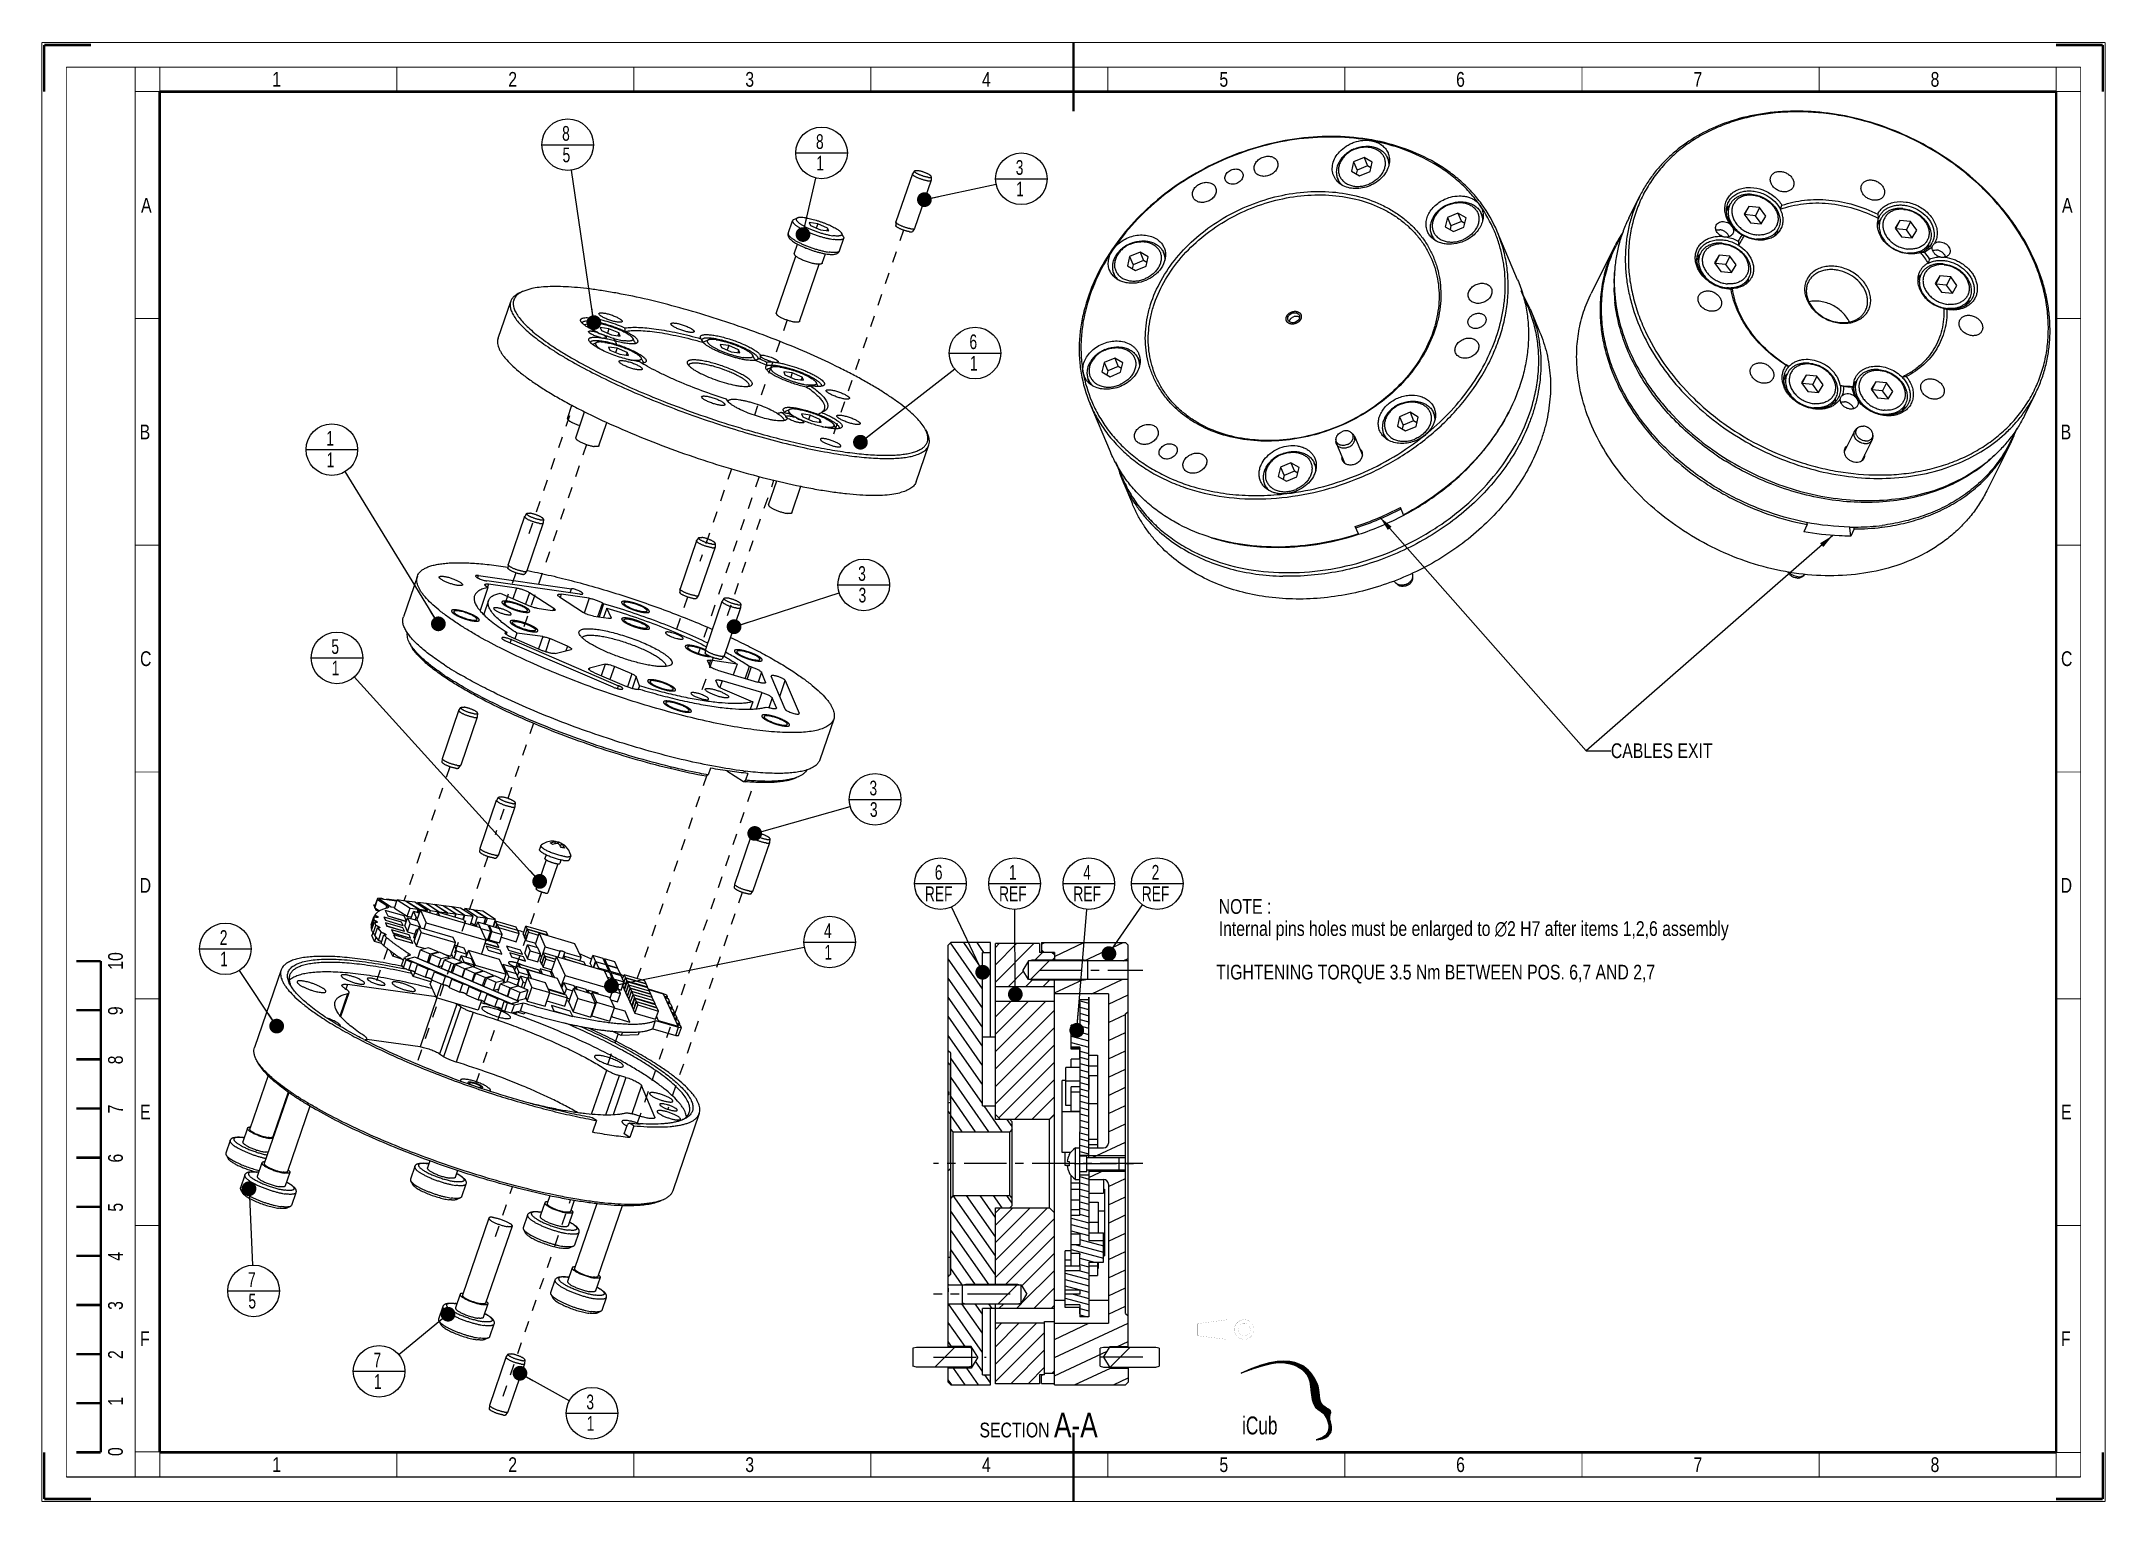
# Model space of a CAD drawing. Header units: millimetres. Extents: x 0 to 420, y 0 to 297.
import ezdxf

# ---------------------------------------------------------------- set-up
doc = ezdxf.new("R2010")
doc.units = ezdxf.units.MM
doc.header["$LTSCALE"] = 23.1
doc.linetypes.add('CENTER', pattern=[0.6, 0.375, -0.075, 0.075, -0.075])
doc.linetypes.add('DASHED', pattern=[0.2, 0.1, -0.1])
doc.layers.get('0').update_dxf_attribs({"linetype": 'CONTINUOUS'})
for name, color, linetype in [('3_ALL_AXES', 7, 'CONTINUOUS'), ('7_ALL_FEATURES', 7, 'CONTINUOUS'), ('AXIS', 7, 'CONTINUOUS'), ('DEFAULT_1', 7, 'CENTER'), ('NOTE', 7, 'CONTINUOUS')]:
    doc.layers.add(name, color=color, linetype=linetype)
doc.styles.get("Standard").update_dxf_attribs({"font": 'txt', "width": 0.8})
doc.styles.add('TEXTSTYLE_2', font='txt', dxfattribs={"width": 0.8})
doc.styles.add('TEXTSTYLE_4', font='txt', dxfattribs={"width": 0.7})
doc.styles.add('TEXTSTYLE_6', font='txt', dxfattribs={"width": 0.8})
doc.dimstyles.get("Standard").update_dxf_attribs({"dimtxt": 3, "dimasz": 3, "dimexe": 2, "dimexo": 2, "dimtad": 1, "dimdsep": 46, "dimtxsty": 'STANDARD', "dimblk": '_FILLED', "dimblk1": '_FILLED', "dimblk2": '_FILLED', "dimcen": 0.09, "dimadec": 0, "dimazin": 0, "dimtol": 1, "dimtp": 0.01, "dimtm": 0.01, "dimtfac": 1, "dimtofl": 0, "dimtmove": 0, "dimatfit": 3, "dimldrblk": '_FILLED', "dimfxl": 1, "dimtolj": 1, "dimarcsym": 0})
pattern_1 = [(45, (0, 0), (-5.9397, 5.9397), [])]

msp = doc.modelspace()

# ---------------------------------------------------------------- texts
at = {"color": 7, "linetype": 'CONTINUOUS', "char_height": 3, "width": 2.4, "attachment_point": 1, "line_spacing_factor": 0.9}
for s, insert in [('1', (46.91, 291)), ('2', (94.95, 291)), ('3', (143.2, 291)), ('4', (191.38, 291)), ('5', (239.7, 291)), ('6', (287.88, 291)), ('7', (336.2, 291)), ('8', (384.45, 291)), ('A', (20.21, 265.38)), ('A', (411.21, 265.38)), ('B', (19.93, 219.22)), ('B', (410.93, 219.22)), ('C', (20, 173.07)), ('C', (411, 173.07)), ('D', (19.93, 126.92)), ('D', (410.93, 126.92)), ('E', (20, 80.78)), ('E', (411, 80.78)), ('F', (20, 34.62)), ('F', (411, 34.62)), ('1', (46.91, 9)), ('2', (94.95, 9)), ('3', (143.2, 9)), ('4', (191.38, 9)), ('5', (239.7, 9)), ('6', (287.88, 9)), ('7', (336.2, 9)), ('8', (384.45, 9))]:
    msp.add_mtext(s, dxfattribs=dict(at, insert=insert))
at = {"color": 2, "linetype": 'CONTINUOUS', "char_height": 3, "line_spacing_factor": 0.9, "style": 'TEXTSTYLE_6'}
for s, insert, width, attachment_point in [('NOTE :\\PInternal pins holes must be enlarged to \\Fgdt;{\\Fgdt;n}\\Ftxt;2 H7 after items 1,2,6 assembly', (239.56, 122.63), 202.425, 1), ('SECTION \\H5.0;A-A', (214.94, 18.05), 40.4, 3)]:
    msp.add_mtext(s, dxfattribs=dict(at, insert=insert, width=width, attachment_point=attachment_point))
at = {"color": 7, "linetype": 'CONTINUOUS', "char_height": 3, "attachment_point": 1, "rotation": 90, "line_spacing_factor": 0.9}
for s, insert, width in [('10', (13.5, 108.25), 4.8), ('9', (13.5, 99), 2.4), ('8', (13.5, 89), 2.4), ('7', (13.5, 79), 2.4), ('6', (13.5, 69), 2.4), ('5', (13.5, 59), 2.4), ('4', (13.5, 49), 2.4), ('3', (13.5, 39), 2.4), ('2', (13.5, 29), 2.4), ('1', (13.5, 19.5), 2.4), ('0', (13.5, 9.25), 2.4)]:
    msp.add_mtext(s, dxfattribs=dict(at, insert=insert, width=width))
at = {"layer": 'NOTE', "color": 2, "linetype": 'CONTINUOUS', "char_height": 3, "attachment_point": 1, "line_spacing_factor": 0.9, "style": 'TEXTSTYLE_6'}
for s, insert, width in [('CABLES EXIT', (319.38, 154.33), 35.55), ('TIGHTENING TORQUE 3.5 Nm BETWEEN POS. 6,7 AND 2,7', (239.04, 109.26), 157.125)]:
    msp.add_mtext(s, dxfattribs=dict(at, insert=insert, width=width))

# ---------------------------------------------------------------- blocks, each defined once
blk = doc.blocks.new('HEAD_LOGO_BL0', base_point=(253.35, 20.55))
at = {"color": 2, "linetype": 'CONTINUOUS'}
for p, q in [((244.2, 26.16), (244.2, 26.16)), ((244.34, 26.21), (244.36, 26.23)), ((244.48, 26.27), (244.52, 26.31)), ((244.62, 26.32), (244.68, 26.38)), ((244.76, 26.38), (244.84, 26.45)), ((244.9, 26.43), (244.99, 26.52)), ((245.04, 26.48), (245.15, 26.6)), ((245.18, 26.53), (245.31, 26.67)), ((245.31, 26.58), (245.46, 26.73)), ((245.45, 26.63), (245.61, 26.79)), ((245.59, 26.68), (245.76, 26.85)), ((245.72, 26.73), (245.9, 26.92)), ((245.85, 26.78), (246.05, 26.98)), ((245.99, 26.83), (246.2, 27.04)), ((246.12, 26.87), (246.34, 27.1)), ((246.25, 26.92), (246.49, 27.15)), ((246.39, 26.97), (246.62, 27.21)), ((246.52, 27.01), (246.76, 27.26)), ((246.65, 27.06), (246.9, 27.31)), ((246.78, 27.1), (247.03, 27.36)), ((246.91, 27.14), (247.17, 27.41)), ((247.04, 27.19), (247.31, 27.46)), ((247.16, 27.23), (247.45, 27.51)), ((247.29, 27.27), (247.57, 27.55)), ((247.42, 27.31), (247.7, 27.59)), ((247.55, 27.35), (247.83, 27.63)), ((247.67, 27.39), (247.96, 27.68)), ((247.79, 27.43), (248.08, 27.72)), ((247.92, 27.47), (248.21, 27.76)), ((248.04, 27.5), (248.34, 27.8)), ((248.17, 27.54), (248.46, 27.84)), ((248.29, 27.58), (248.58, 27.87)), ((248.41, 27.62), (248.7, 27.9)), ((248.53, 27.65), (248.82, 27.94)), ((248.65, 27.68), (248.94, 27.97)), ((248.77, 27.71), (249.06, 28)), ((248.89, 27.75), (249.18, 28.03)), ((249.01, 27.78), (249.3, 28.07)), ((249.13, 27.81), (249.41, 28.1)), ((249.25, 27.84), (249.52, 28.12)), ((249.36, 27.88), (249.63, 28.15)), ((249.48, 27.91), (249.75, 28.17)), ((249.59, 27.93), (249.86, 28.2)), ((249.71, 27.96), (249.97, 28.22)), ((249.82, 27.99), (250.08, 28.25)), ((249.93, 28.01), (250.19, 28.27)), ((250.05, 28.04), (250.3, 28.29)), ((250.15, 28.06), (250.4, 28.31)), ((250.26, 28.09), (250.5, 28.33)), ((250.37, 28.11), (250.61, 28.34)), ((250.48, 28.13), (250.71, 28.36)), ((250.59, 28.15), (250.81, 28.38)), ((250.69, 28.17), (250.91, 28.39)), ((250.8, 28.19), (251.02, 28.41)), ((250.9, 28.21), (251.12, 28.43)), ((251, 28.22), (251.22, 28.44)), ((251.11, 28.24), (251.32, 28.45)), ((251.21, 28.26), (251.41, 28.46)), ((251.31, 28.27), (251.51, 28.47)), ((251.4, 28.28), (251.61, 28.48)), ((251.5, 28.29), (251.7, 28.49)), ((251.6, 28.3), (251.8, 28.5)), ((251.69, 28.31), (251.89, 28.51)), ((251.79, 28.32), (251.99, 28.52)), ((251.88, 28.32), (252.08, 28.53)), ((251.97, 28.33), (252.17, 28.53)), ((252.06, 28.33), (252.26, 28.53)), ((252.14, 28.33), (252.35, 28.53)), ((252.23, 28.33), (252.44, 28.54)), ((252.32, 28.33), (252.53, 28.54)), ((252.4, 28.33), (252.61, 28.54)), ((252.48, 28.32), (252.7, 28.54)), ((252.56, 28.31), (252.79, 28.54)), ((252.64, 28.31), (252.88, 28.55)), ((252.71, 28.3), (252.97, 28.55)), ((252.79, 28.28), (253.05, 28.54)), ((252.86, 28.27), (253.13, 28.54)), ((252.94, 28.26), (253.21, 28.53)), ((253.01, 28.25), (253.29, 28.53)), ((253.09, 28.24), (253.38, 28.53)), ((253.16, 28.23), (253.46, 28.52)), ((253.24, 28.21), (253.54, 28.52)), ((253.31, 28.2), (253.62, 28.51)), ((253.38, 28.19), (253.7, 28.51)), ((253.45, 28.17), (253.78, 28.5)), ((253.53, 28.16), (253.86, 28.49)), ((253.6, 28.15), (253.93, 28.48)), ((253.67, 28.13), (254.01, 28.47)), ((253.74, 28.11), (254.08, 28.46)), ((253.81, 28.1), (254.16, 28.45)), ((253.88, 28.08), (254.23, 28.44)), ((253.95, 28.07), (254.31, 28.43)), ((254.02, 28.05), (254.39, 28.42)), ((254.09, 28.03), (254.46, 28.4)), ((254.16, 28.01), (254.53, 28.39)), ((254.22, 27.99), (254.6, 28.37)), ((254.29, 27.98), (254.67, 28.35)), ((254.36, 27.96), (254.74, 28.34)), ((254.42, 27.94), (254.81, 28.32)), ((254.49, 27.92), (254.88, 28.3)), ((254.56, 27.9), (254.95, 28.29)), ((254.62, 27.88), (255.02, 28.27)), ((254.69, 27.85), (255.09, 28.25)), ((254.75, 27.83), (255.16, 28.24)), ((254.81, 27.81), (255.23, 28.22)), ((254.88, 27.79), (255.29, 28.2)), ((254.94, 27.76), (255.35, 28.18)), ((255, 27.74), (255.42, 28.15)), ((255.07, 27.72), (255.48, 28.13)), ((255.13, 27.69), (255.54, 28.11)), ((255.19, 27.67), (255.61, 28.09)), ((255.25, 27.64), (255.67, 28.06)), ((255.31, 27.61), (255.73, 28.04)), ((255.37, 27.59), (255.8, 28.02)), ((255.43, 27.56), (255.86, 27.99)), ((255.49, 27.53), (255.92, 27.97)), ((255.55, 27.51), (255.98, 27.94)), ((255.6, 27.48), (256.04, 27.92)), ((255.66, 27.45), (256.1, 27.89)), ((255.72, 27.42), (256.16, 27.86)), ((255.77, 27.39), (256.22, 27.83)), ((255.83, 27.36), (256.27, 27.8)), ((255.88, 27.33), (256.33, 27.77)), ((255.94, 27.29), (256.39, 27.75)), ((255.99, 27.26), (256.45, 27.72)), ((256.04, 27.23), (256.51, 27.69)), ((256.1, 27.19), (256.56, 27.66)), ((256.15, 27.16), (256.61, 27.63)), ((256.2, 27.13), (256.67, 27.59)), ((256.25, 27.09), (256.72, 27.56)), ((256.3, 27.06), (256.77, 27.53)), ((256.35, 27.02), (256.83, 27.49)), ((256.4, 26.98), (256.88, 27.46)), ((256.45, 26.95), (256.93, 27.43)), ((256.5, 26.91), (256.99, 27.39)), ((256.55, 26.87), (257.04, 27.36)), ((256.59, 26.83), (257.09, 27.33)), ((256.64, 26.79), (257.14, 27.29)), ((256.69, 26.75), (257.19, 27.25)), ((256.73, 26.71), (257.24, 27.21)), ((256.78, 26.67), (257.28, 27.18)), ((256.82, 26.63), (257.33, 27.14)), ((256.87, 26.58), (257.38, 27.1)), ((256.91, 26.54), (257.43, 27.06)), ((256.95, 26.5), (257.48, 27.03)), ((256.99, 26.46), (257.53, 26.99)), ((257.04, 26.41), (257.57, 26.95)), ((257.08, 26.37), (257.62, 26.91)), ((257.12, 26.32), (257.66, 26.86)), ((257.16, 26.27), (257.71, 26.82)), ((257.2, 26.22), (257.75, 26.78)), ((257.23, 26.18), (257.79, 26.74)), ((257.27, 26.13), (257.84, 26.7)), ((257.31, 26.08), (257.88, 26.65)), ((257.35, 26.03), (257.93, 26.61)), ((257.38, 25.98), (257.97, 26.57)), ((257.42, 25.93), (258.01, 26.52)), ((257.45, 25.88), (258.05, 26.48)), ((257.49, 25.83), (258.09, 26.43)), ((257.52, 25.78), (258.13, 26.39)), ((257.55, 25.72), (258.17, 26.34)), ((257.59, 25.67), (258.21, 26.3)), ((257.62, 25.61), (258.25, 26.25)), ((257.65, 25.56), (258.29, 26.2)), ((257.68, 25.5), (258.33, 26.15)), ((257.71, 25.45), (258.37, 26.11)), ((257.74, 25.39), (258.41, 26.06)), ((257.77, 25.33), (258.44, 26.01)), ((257.79, 25.27), (258.48, 25.96)), ((257.82, 25.21), (258.52, 25.91)), ((257.85, 25.15), (258.56, 25.86)), ((257.88, 25.1), (258.59, 25.81)), ((257.9, 25.04), (258.63, 25.76)), ((257.92, 24.97), (258.66, 25.71)), ((257.95, 24.91), (258.69, 25.66)), ((257.97, 24.84), (258.73, 25.6)), ((257.99, 24.78), (258.76, 25.55)), ((258.01, 24.71), (258.8, 25.5)), ((258.02, 24.64), (258.83, 25.45)), ((258.04, 24.57), (258.86, 25.39)), ((258.06, 24.5), (258.9, 25.34)), ((258.07, 24.43), (258.93, 25.29)), ((258.09, 24.36), (258.96, 25.23)), ((258.1, 24.29), (258.99, 25.18)), ((258.11, 24.21), (259.02, 25.12)), ((258.13, 24.14), (259.06, 25.07)), ((258.14, 24.06), (259.09, 25.01)), ((258.15, 23.99), (259.12, 24.96)), ((258.16, 23.91), (259.15, 24.9)), ((258.17, 23.84), (259.18, 24.85)), ((258.18, 23.76), (259.21, 24.8)), ((258.19, 23.69), (259.25, 24.74)), ((258.2, 23.61), (259.28, 24.69)), ((258.21, 23.54), (259.31, 24.63)), ((258.22, 23.46), (259.34, 24.58)), ((258.23, 23.38), (259.37, 24.52)), ((258.24, 23.3), (259.4, 24.46)), ((258.25, 23.23), (259.43, 24.41)), ((258.26, 23.15), (259.46, 24.35)), ((258.27, 23.07), (259.48, 24.29)), ((258.28, 23), (259.51, 24.23)), ((258.28, 22.92), (259.54, 24.17)), ((258.29, 22.84), (259.56, 24.11)), ((258.3, 22.76), (259.58, 24.05)), ((258.31, 22.69), (259.61, 23.98)), ((258.32, 22.61), (259.63, 23.92)), ((258.33, 22.53), (259.66, 23.86)), ((258.34, 22.45), (259.68, 23.79)), ((258.35, 22.38), (259.7, 23.73)), ((258.36, 22.3), (259.72, 23.66)), ((258.37, 22.22), (259.74, 23.59)), ((258.37, 22.15), (259.76, 23.53)), ((258.38, 22.07), (259.78, 23.46)), ((258.4, 21.99), (259.79, 23.39)), ((258.41, 21.92), (259.81, 23.32)), ((258.42, 21.84), (259.83, 23.25)), ((258.43, 21.77), (259.84, 23.18)), ((258.44, 21.69), (259.86, 23.11)), ((258.45, 21.62), (259.87, 23.04)), ((258.46, 21.54), (259.89, 22.97)), ((258.47, 21.47), (259.9, 22.9)), ((258.48, 21.39), (259.91, 22.82)), ((258.5, 21.32), (259.93, 22.75)), ((258.51, 21.25), (259.94, 22.68)), ((258.52, 21.17), (259.95, 22.6)), ((258.54, 21.1), (259.96, 22.53)), ((258.55, 21.03), (259.97, 22.45)), ((258.57, 20.96), (259.98, 22.38)), ((258.58, 20.89), (259.99, 22.3)), ((258.6, 20.82), (260, 22.22)), ((258.61, 20.75), (260.01, 22.15)), ((258.63, 20.68), (260.02, 22.07)), ((258.65, 20.61), (260.03, 21.99)), ((258.67, 20.54), (260.04, 21.91)), ((258.68, 20.47), (260.05, 21.84)), ((258.7, 20.4), (260.06, 21.76)), ((258.72, 20.34), (260.06, 21.68)), ((258.74, 20.27), (260.07, 21.6)), ((258.76, 20.21), (260.08, 21.52)), ((258.79, 20.14), (260.09, 21.45)), ((258.81, 20.08), (260.1, 21.37)), ((258.83, 20.02), (260.1, 21.29)), ((258.86, 19.95), (260.11, 21.21)), ((258.88, 19.89), (260.12, 21.13)), ((258.9, 19.83), (260.13, 21.06)), ((258.93, 19.77), (260.14, 20.98)), ((258.96, 19.71), (260.15, 20.91)), ((258.99, 19.65), (260.16, 20.83)), ((259.02, 19.6), (260.17, 20.76)), ((259.04, 19.54), (260.19, 20.68)), ((259.08, 19.48), (260.2, 20.61)), ((259.11, 19.43), (260.22, 20.54)), ((259.14, 19.38), (260.23, 20.47)), ((259.17, 19.32), (260.25, 20.4)), ((259.21, 19.27), (260.27, 20.33)), ((259.25, 19.22), (260.29, 20.27)), ((259.28, 19.18), (260.31, 20.21)), ((259.32, 19.13), (260.34, 20.14)), ((259.36, 19.08), (260.37, 20.09)), ((259.4, 19.03), (260.4, 20.03)), ((259.45, 18.99), (260.43, 19.98)), ((259.49, 18.95), (260.47, 19.93)), ((259.53, 18.91), (260.5, 19.88)), ((259.58, 18.87), (260.54, 19.83)), ((259.63, 18.83), (260.58, 19.78)), ((259.68, 18.8), (260.61, 19.73)), ((259.73, 18.76), (260.65, 19.68)), ((259.78, 18.72), (260.7, 19.64)), ((259.83, 18.69), (260.74, 19.59)), ((259.89, 18.66), (260.78, 19.55)), ((259.94, 18.63), (260.82, 19.51)), ((260, 18.59), (260.87, 19.47)), ((260.05, 18.56), (260.91, 19.43)), ((260.1, 18.53), (260.96, 19.39)), ((260.15, 18.49), (261.01, 19.35)), ((260.21, 18.46), (261.06, 19.31)), ((260.26, 18.42), (261.1, 19.27)), ((260.31, 18.39), (261.15, 19.24)), ((260.36, 18.35), (261.21, 19.2)), ((260.41, 18.32), (261.26, 19.17)), ((260.46, 18.28), (261.31, 19.13)), ((260.5, 18.24), (261.36, 19.1)), ((260.55, 18.2), (261.42, 19.07)), ((260.6, 18.16), (261.47, 19.03)), ((260.65, 18.12), (261.52, 19)), ((260.69, 18.08), (261.58, 18.97)), ((260.74, 18.04), (261.64, 18.94)), ((260.78, 18), (261.69, 18.91)), ((260.82, 17.96), (261.75, 18.88)), ((260.87, 17.91), (261.8, 18.85)), ((260.91, 17.87), (261.86, 18.82)), ((260.95, 17.82), (261.91, 18.78)), ((260.99, 17.78), (261.96, 18.75)), ((261.03, 17.73), (262.01, 18.72)), ((261.06, 17.68), (262.07, 18.68)), ((261.1, 17.63), (262.11, 18.64)), ((261.14, 17.58), (262.16, 18.6)), ((261.17, 17.53), (262.2, 18.56)), ((261.21, 17.48), (262.25, 18.52)), ((261.24, 17.43), (262.28, 18.47)), ((261.28, 17.37), (262.32, 18.42)), ((261.31, 17.32), (262.34, 18.36)), ((261.34, 17.27), (262.36, 18.29)), ((261.37, 17.21), (262.37, 18.21)), ((261.4, 17.15), (262.36, 18.11)), ((261.43, 17.1), (262.34, 18.01)), ((261.46, 17.04), (262.31, 17.89)), ((261.49, 16.98), (262.27, 17.77)), ((261.52, 16.92), (262.24, 17.65)), ((261.54, 16.87), (262.21, 17.53)), ((261.57, 16.81), (262.18, 17.42)), ((261.6, 16.75), (262.17, 17.32)), ((261.62, 16.69), (262.16, 17.23)), ((261.65, 16.62), (262.16, 17.14)), ((261.67, 16.56), (262.16, 17.05)), ((261.7, 16.5), (262.17, 16.97)), ((261.72, 16.44), (262.17, 16.89)), ((261.74, 16.38), (262.19, 16.82)), ((259.56, 12.56), (259.64, 12.64)), ((259.66, 12.57), (259.78, 12.69)), ((259.75, 12.57), (259.92, 12.75)), ((259.85, 12.58), (260.07, 12.81)), ((259.94, 12.59), (260.23, 12.88)), ((260.04, 12.61), (260.38, 12.95)), ((260.14, 12.62), (260.55, 13.03)), ((260.24, 12.64), (260.73, 13.12)), ((260.35, 12.65), (260.93, 13.23)), ((260.46, 12.67), (261.19, 13.41)), ((260.57, 12.7), (262.53, 14.66)), ((260.68, 12.73), (262.52, 14.56)), ((260.8, 12.77), (262.5, 14.46)), ((260.93, 12.81), (262.47, 14.34)), ((261.07, 12.86), (262.42, 14.21)), ((261.24, 12.94), (262.35, 14.05)), ((261.44, 13.05), (262.22, 13.83)), ((261.52, 13.74), (262.53, 14.75)), ((261.68, 13.99), (262.54, 14.84)), ((261.76, 14.15), (262.53, 14.92)), ((261.77, 16.31), (262.2, 16.75)), ((261.79, 16.25), (262.22, 16.68)), ((261.81, 16.19), (262.23, 16.61)), ((261.82, 14.3), (262.53, 15.01)), ((261.83, 16.12), (262.25, 16.54)), ((261.85, 16.06), (262.26, 16.47)), ((261.86, 14.42), (262.52, 15.09)), ((261.87, 15.99), (262.28, 16.4)), ((261.89, 15.92), (262.3, 16.33)), ((261.89, 14.54), (262.52, 15.17)), ((261.91, 15.85), (262.31, 16.25)), ((261.92, 15.78), (262.33, 16.18)), ((261.92, 14.66), (262.51, 15.24)), ((261.93, 15.7), (262.34, 16.11)), ((261.94, 15.63), (262.36, 16.04)), ((261.94, 14.76), (262.5, 15.32)), ((261.95, 14.86), (262.48, 15.39)), ((261.96, 15.55), (262.37, 15.97)), ((261.96, 15.47), (262.39, 15.9)), ((261.96, 14.96), (262.47, 15.47)), ((261.97, 15.39), (262.4, 15.83)), ((261.97, 15.31), (262.42, 15.76)), ((261.97, 15.23), (262.43, 15.69)), ((261.97, 15.14), (262.45, 15.61)), ((261.97, 15.05), (262.46, 15.54)), ((259.47, 12.55), (259.5, 12.59))]:
    blk.add_line(p, q, dxfattribs=at)
at = {"color": 7, "linetype": 'CONTINUOUS'}
for points in [[(259.19, 24.85), (258.61, 25.75), (256.08, 31.84), (244.16, 26.14)], [(244.16, 26.14), (244.16, 26.14), (250.29, 28.62), (252.65, 28.3)], [(252.65, 28.3), (254.44, 28.06), (256.9, 27.47), (257.9, 25.05)], [(257.9, 25.05), (258.49, 23.6), (258.1, 19.71), (259.79, 18.72)], [(260.42, 19.99), (259.88, 20.81), (260.31, 23.08), (259.19, 24.85)], [(259.79, 18.72), (260.85, 18.1), (261.3, 17.59), (261.79, 16.26)], [(262.31, 18.44), (262.01, 18.92), (261.09, 18.98), (260.42, 19.99)], [(262.2, 16.76), (262.01, 17.6), (262.54, 18.05), (262.31, 18.44)], [(259.4, 12.55), (260.83, 12.63), (261.54, 12.92), (262.14, 13.72)], [(261.26, 13.46), (260.67, 12.98), (259.4, 12.55), (259.4, 12.55)], [(261.79, 16.26), (262.22, 15.08), (261.86, 13.95), (261.26, 13.46)], [(262.14, 13.72), (262.74, 14.53), (262.57, 15.09), (262.2, 16.76)]]:
    blk.add_open_spline(points, degree=3, dxfattribs=at)
at = {"color": 5, "linetype": 'CONTINUOUS', "style": 'TEXTSTYLE_2', "width": 0.717472}
blk.add_text('iCub', height=3.657, dxfattribs=at).set_placement((244.31, 13.65))
blk = doc.blocks.new('PROJECTION_EUR_BL1', base_point=(241, 35))
at = {"color": 7, "linetype": 'CONTINUOUS', "const_width": 0.0159}
for points in [[(235.24, 36.21), (241.24, 36.99)], [(235.24, 33.74), (241.24, 32.99)], [(235.24, 36.21), (235.24, 33.76)], [(241.24, 36.99), (241.24, 32.99)]]:
    blk.add_lwpolyline(points, dxfattribs=at)
for points in [[(242.76, 35, 1), (246.76, 35, 1)], [(243.49, 34.99, 1), (245.99, 34.99, 1)]]:
    blk.add_lwpolyline(points, format="xyb", close=True, dxfattribs=at)
at = {"layer": 'DEFAULT_1', "color": 7, "linetype": 'CENTER', "const_width": 0.0159}
for points in [[(234.74, 35), (247.26, 35)], [(244.76, 37.5), (244.76, 32.5)]]:
    blk.add_lwpolyline(points, dxfattribs=at)
blk = doc.blocks.new('_FILLED')
at = {"color": 0, "linetype": 'BYBLOCK'}
blk.add_solid([(0, 0), (-1, 0.17), (-1, -0.17)], dxfattribs=at)
blk = doc.blocks.new('QTY_REF_BLN_BL2', base_point=(213.12, 125.77))
at = {"color": 2, "linetype": 'CONTINUOUS'}
blk.add_line((207.87, 125.77), (218.37, 125.77), dxfattribs=at)
blk.add_circle((213.12, 125.77), 5.25, dxfattribs=at)
at = {"color": 2, "linetype": 'CONTINUOUS', "style": 'TEXTSTYLE_4', "width": 0.7}
for s, p in [('4', (211.98, 126.58)), ('REF', (209.97, 122.2))]:
    blk.add_text(s, height=3, dxfattribs=at).set_placement(p)
blk = doc.blocks.new('QTY_REF_BLN_BL3', base_point=(182.91, 125.77))
at = {"color": 2, "linetype": 'CONTINUOUS'}
blk.add_line((177.66, 125.77), (188.16, 125.77), dxfattribs=at)
blk.add_circle((182.91, 125.77), 5.25, dxfattribs=at)
at = {"color": 2, "linetype": 'CONTINUOUS', "style": 'TEXTSTYLE_4', "width": 0.7}
for s, p in [('6', (181.77, 126.58)), ('REF', (179.75, 122.2))]:
    blk.add_text(s, height=3, dxfattribs=at).set_placement(p)
blk = doc.blocks.new('QTY_REF_BLN_BL4', base_point=(198.01, 125.77))
at = {"color": 2, "linetype": 'CONTINUOUS'}
blk.add_line((192.76, 125.77), (203.26, 125.77), dxfattribs=at)
blk.add_circle((198.01, 125.77), 5.25, dxfattribs=at)
at = {"color": 2, "linetype": 'CONTINUOUS', "style": 'TEXTSTYLE_4', "width": 0.7}
for s, p in [('1', (196.87, 126.58)), ('REF', (194.85, 122.2))]:
    blk.add_text(s, height=3, dxfattribs=at).set_placement(p)
blk = doc.blocks.new('QTY_REF_BLN_BL5', base_point=(227.05, 125.77))
at = {"color": 2, "linetype": 'CONTINUOUS'}
blk.add_line((221.8, 125.77), (232.3, 125.77), dxfattribs=at)
blk.add_circle((227.05, 125.77), 5.25, dxfattribs=at)
at = {"color": 2, "linetype": 'CONTINUOUS', "style": 'TEXTSTYLE_4', "width": 0.7}
for s, p in [('2', (225.91, 126.58)), ('REF', (223.89, 122.2))]:
    blk.add_text(s, height=3, dxfattribs=at).set_placement(p)
blk = doc.blocks.new('BOM BALLOON 21_BL6', base_point=(169.61, 142.93))
at = {"color": 2, "linetype": 'CONTINUOUS'}
blk.add_line((164.36, 142.93), (174.86, 142.93), dxfattribs=at)
blk.add_circle((169.61, 142.93), 5.25, dxfattribs=at)
at = {"color": 2, "linetype": 'CONTINUOUS', "style": 'TEXTSTYLE_4', "width": 0.7}
for p in [(168.47, 143.74), (168.56, 139.36)]:
    blk.add_text('3', height=3, dxfattribs=at).set_placement(p)
blk = doc.blocks.new('BOM BALLOON 28_BL7', base_point=(37.37, 112.5))
at = {"color": 2, "linetype": 'CONTINUOUS'}
blk.add_line((32.12, 112.5), (42.62, 112.5), dxfattribs=at)
blk.add_circle((37.37, 112.5), 5.25, dxfattribs=at)
at = {"color": 2, "linetype": 'CONTINUOUS', "style": 'TEXTSTYLE_4', "width": 0.7}
for s, p in [('2', (36.23, 113.3)), ('1', (36.31, 108.92))]:
    blk.add_text(s, height=3, dxfattribs=at).set_placement(p)
blk = doc.blocks.new('BOM BALLOON 29_BL8', base_point=(160.36, 113.89))
at = {"color": 2, "linetype": 'CONTINUOUS'}
blk.add_line((155.11, 113.89), (165.61, 113.89), dxfattribs=at)
blk.add_circle((160.36, 113.89), 5.25, dxfattribs=at)
at = {"color": 2, "linetype": 'CONTINUOUS', "style": 'TEXTSTYLE_4', "width": 0.7}
for s, p in [('4', (159.22, 114.69)), ('1', (159.31, 110.31))]:
    blk.add_text(s, height=3, dxfattribs=at).set_placement(p)
blk = doc.blocks.new('BOM BALLOON 30_BL9', base_point=(60.08, 171.73))
at = {"color": 2, "linetype": 'CONTINUOUS'}
blk.add_line((54.83, 171.73), (65.33, 171.73), dxfattribs=at)
blk.add_circle((60.08, 171.73), 5.25, dxfattribs=at)
at = {"color": 2, "linetype": 'CONTINUOUS', "style": 'TEXTSTYLE_4', "width": 0.7}
for s, p in [('5', (58.94, 172.54)), ('1', (59.02, 168.16))]:
    blk.add_text(s, height=3, dxfattribs=at).set_placement(p)
blk = doc.blocks.new('BOM BALLOON 31_BL10', base_point=(189.96, 233.78))
at = {"color": 2, "linetype": 'CONTINUOUS'}
blk.add_line((184.71, 233.78), (195.21, 233.78), dxfattribs=at)
blk.add_circle((189.96, 233.78), 5.25, dxfattribs=at)
at = {"color": 2, "linetype": 'CONTINUOUS', "style": 'TEXTSTYLE_4', "width": 0.7}
for s, p in [('6', (188.82, 234.58)), ('1', (188.91, 230.2))]:
    blk.add_text(s, height=3, dxfattribs=at).set_placement(p)
blk = doc.blocks.new('BOM BALLOON 36_BL11', base_point=(59.04, 214.13))
at = {"color": 2, "linetype": 'CONTINUOUS'}
blk.add_line((53.79, 214.13), (64.29, 214.13), dxfattribs=at)
blk.add_circle((59.04, 214.13), 5.25, dxfattribs=at)
at = {"color": 2, "linetype": 'CONTINUOUS', "style": 'TEXTSTYLE_4', "width": 0.7}
for p in [(57.9, 214.94), (57.99, 210.55)]:
    blk.add_text('1', height=3, dxfattribs=at).set_placement(p)
blk = doc.blocks.new('BOM BALLOON 37_BL12', base_point=(68.66, 26.5))
at = {"color": 2, "linetype": 'CONTINUOUS'}
blk.add_line((63.41, 26.5), (73.91, 26.5), dxfattribs=at)
blk.add_circle((68.66, 26.5), 5.25, dxfattribs=at)
at = {"color": 2, "linetype": 'CONTINUOUS', "style": 'TEXTSTYLE_4', "width": 0.7}
for s, p in [('7', (67.52, 27.31)), ('1', (67.61, 22.92))]:
    blk.add_text(s, height=3, dxfattribs=at).set_placement(p)
blk = doc.blocks.new('BOM BALLOON 38_BL13', base_point=(158.72, 274.53))
at = {"color": 2, "linetype": 'CONTINUOUS'}
blk.add_line((153.47, 274.53), (163.97, 274.53), dxfattribs=at)
blk.add_circle((158.72, 274.53), 5.25, dxfattribs=at)
at = {"color": 2, "linetype": 'CONTINUOUS', "style": 'TEXTSTYLE_4', "width": 0.7}
for s, p in [('8', (157.58, 275.33)), ('1', (157.66, 270.95))]:
    blk.add_text(s, height=3, dxfattribs=at).set_placement(p)
blk = doc.blocks.new('BOM BALLOON 40_BL14', base_point=(107.05, 276.2))
at = {"color": 2, "linetype": 'CONTINUOUS'}
blk.add_line((101.8, 276.2), (112.3, 276.2), dxfattribs=at)
blk.add_circle((107.05, 276.2), 5.25, dxfattribs=at)
at = {"color": 2, "linetype": 'CONTINUOUS', "style": 'TEXTSTYLE_4', "width": 0.7}
for s, p in [('8', (105.91, 277)), ('5', (106, 272.62))]:
    blk.add_text(s, height=3, dxfattribs=at).set_placement(p)
blk = doc.blocks.new('BOM BALLOON 41_BL15', base_point=(43.11, 42.87))
at = {"color": 2, "linetype": 'CONTINUOUS'}
blk.add_line((37.86, 42.87), (48.36, 42.87), dxfattribs=at)
blk.add_circle((43.11, 42.87), 5.25, dxfattribs=at)
at = {"color": 2, "linetype": 'CONTINUOUS', "style": 'TEXTSTYLE_4', "width": 0.7}
for s, p in [('7', (41.97, 43.67)), ('5', (42.06, 39.29))]:
    blk.add_text(s, height=3, dxfattribs=at).set_placement(p)
blk = doc.blocks.new('BOM BALLOON 42_BL16', base_point=(111.99, 17.97))
at = {"color": 2, "linetype": 'CONTINUOUS'}
blk.add_line((106.74, 17.97), (117.24, 17.97), dxfattribs=at)
blk.add_circle((111.99, 17.97), 5.25, dxfattribs=at)
at = {"color": 2, "linetype": 'CONTINUOUS', "style": 'TEXTSTYLE_4', "width": 0.7}
for s, p in [('3', (110.85, 18.77)), ('1', (110.93, 14.39))]:
    blk.add_text(s, height=3, dxfattribs=at).set_placement(p)
blk = doc.blocks.new('BOM BALLOON 43_BL17', base_point=(167.31, 186.59))
at = {"color": 2, "linetype": 'CONTINUOUS'}
blk.add_line((162.06, 186.59), (172.56, 186.59), dxfattribs=at)
blk.add_circle((167.31, 186.59), 5.25, dxfattribs=at)
at = {"color": 2, "linetype": 'CONTINUOUS', "style": 'TEXTSTYLE_4', "width": 0.7}
for p in [(166.17, 187.4), (166.25, 183.01)]:
    blk.add_text('3', height=3, dxfattribs=at).set_placement(p)
blk = doc.blocks.new('BOM BALLOON 50_BL18', base_point=(199.38, 269.26))
at = {"color": 2, "linetype": 'CONTINUOUS'}
blk.add_line((194.13, 269.26), (204.63, 269.26), dxfattribs=at)
blk.add_circle((199.38, 269.26), 5.25, dxfattribs=at)
at = {"color": 2, "linetype": 'CONTINUOUS', "style": 'TEXTSTYLE_4', "width": 0.7}
for s, p in [('3', (198.24, 270.06)), ('1', (198.33, 265.68))]:
    blk.add_text(s, height=3, dxfattribs=at).set_placement(p)

# ---------------------------------------------------------------- hatches: boundary and pattern name
at = {"linetype": 'CONTINUOUS'}
h = msp.add_hatch(dxfattribs=at)
h.set_pattern_fill('default__1', color=2, scale=2.234346, angle=125, style=0, pattern_type=0)
h.set_pattern_definition([(125, (0, 0), (-1.83027, -1.281568), [])])
edge = h.paths.add_edge_path()
edge.add_line((184.51, 24.27), (184.51, 27.17))
edge.add_line((189.19, 27.17), (184.51, 27.17))
edge.add_line((190.51, 29.37), (189.19, 27.17))
edge.add_line((190.51, 29.37), (189.19, 31.57))
edge.add_line((189.19, 31.57), (184.51, 31.57))
edge.add_line((184.51, 31.57), (184.51, 40.27))
edge.add_line((184.51, 40.27), (194.11, 40.27))
edge.add_line((194.11, 39.27), (194.11, 40.27))
edge.add_line((194.11, 39.27), (191.51, 39.27))
edge.add_line((191.51, 25.77), (191.51, 39.27))
edge.add_line((191.51, 25.77), (193.11, 25.77))
edge.add_line((193.11, 23.77), (193.11, 25.77))
edge.add_line((185.01, 23.77), (193.11, 23.77))
edge.add_line((185.01, 23.77), (184.51, 24.27))
edge = h.paths.add_edge_path()
edge.add_line((185.51, 62.27), (197.01, 62.27))
edge.add_line((197.51, 61.77), (197.01, 62.27))
edge.add_line((197.51, 60.27), (197.51, 61.77))
edge.add_line((197.01, 59.77), (197.51, 60.27))
edge.add_line((194.11, 59.77), (197.01, 59.77))
edge.add_line((194.11, 44.07), (194.11, 59.77))
edge.add_line((184.51, 44.07), (194.11, 44.07))
edge.add_line((184.51, 44.07), (184.51, 45.77))
edge.add_line((185.01, 46.27), (184.51, 45.77))
edge.add_line((185.01, 61.77), (185.01, 46.27))
edge.add_line((185.51, 62.27), (185.01, 61.77))
edge = h.paths.add_edge_path()
edge.add_line((197.51, 75.77), (197.51, 77.27))
edge.add_line((197.51, 75.77), (197.01, 75.27))
edge.add_line((185.51, 75.27), (197.01, 75.27))
edge.add_line((185.51, 75.27), (185.01, 75.77))
edge.add_line((185.01, 91.27), (185.01, 75.77))
edge.add_line((185.01, 91.27), (184.51, 91.77))
edge.add_line((184.51, 91.77), (184.51, 113.27))
edge.add_line((185.01, 113.77), (184.51, 113.27))
edge.add_line((185.01, 113.77), (193.11, 113.77))
edge.add_line((193.11, 111.77), (193.11, 113.77))
edge.add_line((191.51, 111.77), (193.11, 111.77))
edge.add_line((191.51, 80.52), (191.51, 111.77))
edge.add_line((191.51, 80.52), (194.11, 80.52))
edge.add_line((194.11, 77.77), (194.11, 80.52))
edge.add_line((194.11, 77.77), (197.01, 77.77))
edge.add_line((197.01, 77.77), (197.51, 77.27))
h = msp.add_hatch(dxfattribs=at)
h.set_pattern_fill('default__8', color=2, scale=2.5, angle=45, style=0, pattern_type=0)
h.set_pattern_definition([(45, (0, 0), (-1.767767, 1.767767), [])])
edge = h.paths.add_edge_path()
edge.add_line((194.11, 36.27), (194.11, 23.97))
edge.add_line((204.11, 36.27), (194.11, 36.27))
edge.add_line((204.11, 36.27), (204.11, 25.77))
edge.add_line((204.11, 25.77), (203.11, 25.77))
edge.add_line((203.11, 25.77), (203.11, 23.97))
edge.add_line((203.11, 23.97), (194.11, 23.97))
edge = h.paths.add_edge_path()
edge.add_line((194.11, 40.27), (194.11, 39.27))
edge.add_line((194.11, 40.27), (199.37, 40.27))
edge.add_line((199.37, 40.27), (200.51, 42.17))
edge.add_line((199.37, 44.07), (200.51, 42.17))
edge.add_line((194.11, 44.07), (199.37, 44.07))
edge.add_line((194.11, 58.77), (194.11, 44.07))
edge.add_line((194.11, 58.77), (195.11, 59.77))
edge.add_line((205.11, 59.77), (195.11, 59.77))
edge.add_line((206.11, 58.77), (205.11, 59.77))
edge.add_line((206.11, 58.77), (206.11, 39.27))
edge.add_line((206.11, 39.27), (194.11, 39.27))
edge = h.paths.add_edge_path()
edge.add_line((194.11, 101.77), (194.11, 78.77))
edge.add_line((206.11, 101.77), (194.11, 101.77))
edge.add_line((206.11, 101.77), (206.11, 78.77))
edge.add_line((206.11, 78.77), (205.11, 77.77))
edge.add_line((205.11, 77.77), (195.11, 77.77))
edge.add_line((194.11, 78.77), (195.11, 77.77))
edge = h.paths.add_edge_path()
edge.add_line((194.11, 113.57), (194.11, 104.77))
edge.add_line((203.11, 113.57), (194.11, 113.57))
edge.add_line((203.11, 113.57), (203.11, 111.77))
edge.add_line((205.61, 111.77), (203.11, 111.77))
edge.add_line((205.61, 111.77), (206.11, 111.27))
edge.add_line((206.11, 111.27), (206.11, 110.07))
edge.add_line((206.11, 110.07), (200.85, 110.07))
edge.add_line((200.85, 110.07), (199.71, 108.17))
edge.add_line((200.85, 106.27), (199.71, 108.17))
edge.add_line((206.11, 106.27), (200.85, 106.27))
edge.add_line((206.11, 106.27), (206.11, 104.77))
edge.add_line((206.11, 104.77), (194.11, 104.77))
h = msp.add_hatch(dxfattribs=at)
h.set_pattern_fill('default__2', color=2, scale=3.364783, angle=205, style=0, pattern_type=0)
h.set_pattern_definition([(205, (0, 0), (1.42202, -3.04953), [])])
edge = h.paths.add_edge_path()
edge.add_line((221.11, 113.27), (221.11, 110.07))
edge.add_line((221.11, 110.07), (206.11, 110.07))
edge.add_line((206.11, 111.77), (206.11, 110.07))
edge.add_line((206.11, 111.77), (204.01, 111.77))
edge.add_line((203.51, 112.27), (204.01, 111.77))
edge.add_line((203.51, 113.77), (203.51, 112.27))
edge.add_line((203.51, 113.77), (220.61, 113.77))
edge.add_line((221.11, 113.27), (220.61, 113.77))
edge = h.paths.add_edge_path()
edge.add_line((221.11, 106.27), (221.11, 99.77))
edge.add_line((220.61, 99.27), (221.11, 99.77))
edge.add_line((220.61, 70.02), (220.61, 99.27))
edge.add_line((220.61, 70.02), (213.11, 70.02))
edge.add_line((213.11, 71.97), (213.11, 70.02))
edge.add_line((213.11, 71.97), (216.11, 71.97))
edge.add_arc((216.11, 72.97), 1, 270, 360)
edge.add_line((217.11, 103.37), (217.11, 72.97))
edge.add_line((217.11, 103.37), (206.11, 103.37))
edge.add_line((206.11, 106.27), (206.11, 103.37))
edge.add_line((221.11, 106.27), (206.11, 106.27))
edge = h.paths.add_edge_path()
edge.add_line((217.11, 64.57), (217.11, 36.27))
edge.add_arc((216.11, 64.57), 1, 0, 90)
edge.add_line((213.11, 65.57), (216.11, 65.57))
edge.add_line((213.11, 67.52), (213.11, 65.57))
edge.add_line((220.61, 67.52), (213.11, 67.52))
edge.add_line((220.61, 38.27), (220.61, 67.52))
edge.add_line((220.61, 38.27), (221.11, 37.77))
edge.add_line((221.11, 37.77), (221.11, 31.57))
edge.add_line((217.43, 31.57), (221.11, 31.57))
edge.add_line((216.11, 29.37), (217.43, 31.57))
edge.add_line((216.11, 29.37), (217.43, 27.17))
edge.add_line((217.43, 27.17), (221.11, 27.17))
edge.add_line((221.11, 27.17), (221.11, 24.27))
edge.add_line((221.11, 24.27), (220.61, 23.77))
edge.add_line((206.11, 23.77), (220.61, 23.77))
edge.add_line((206.11, 36.27), (206.11, 23.77))
edge.add_line((206.11, 36.27), (217.11, 36.27))
h = msp.add_hatch(dxfattribs=at)
h.set_pattern_fill('default__4', color=2, scale=8.4, angle=45, style=0, pattern_type=0)
h.set_pattern_definition(pattern_1)
edge = h.paths.add_edge_path()
edge.add_line((200.85, 106.36), (200.85, 109.99))
edge.add_line((200.85, 109.99), (201.55, 110.17))
edge.add_line((201.55, 110.17), (212.15, 110.17))
edge.add_line((212.15, 110.17), (212.85, 109.99))
edge.add_line((212.85, 109.99), (212.85, 106.36))
edge.add_line((212.15, 106.17), (212.85, 106.36))
edge.add_line((201.55, 106.17), (212.15, 106.17))
edge.add_line((200.85, 106.36), (201.55, 106.17))
h = msp.add_hatch(dxfattribs=at)
h.set_pattern_fill('default__3', color=2, scale=1.23506, angle=165, style=0, pattern_type=0)
h.set_pattern_definition([(165, (0, 0), (-0.319657, -1.192976), [])])
edge = h.paths.add_edge_path()
edge.add_line((213.11, 102.09), (213.11, 70.4))
edge.add_line((213.11, 70.4), (211.31, 70.4))
edge.add_line((211.31, 75.22), (211.31, 70.4))
edge.add_line((211.31, 75.22), (211.29, 75.22))
edge.add_line((211.29, 78.66), (211.29, 75.22))
edge.add_line((211.31, 78.66), (211.29, 78.66))
edge.add_line((211.31, 92.48), (211.31, 78.66))
edge.add_line((211.31, 92.48), (209.51, 92.48))
edge.add_line((209.51, 92.48), (209.51, 96.95))
edge.add_line((211.31, 96.95), (209.51, 96.95))
edge.add_line((211.31, 97.24), (211.31, 96.95))
edge.add_line((211.31, 97.24), (211.29, 97.24))
edge.add_line((211.29, 101.55), (211.29, 97.24))
edge.add_line((211.31, 101.55), (211.29, 101.55))
edge.add_line((211.31, 102.09), (211.31, 101.55))
edge.add_line((213.11, 102.09), (211.31, 102.09))
edge = h.paths.add_edge_path()
edge.add_line((213.11, 66.4), (213.11, 53.14))
edge.add_line((213.11, 53.14), (216.11, 53.14))
edge.add_line((216.11, 48.71), (216.11, 53.14))
edge.add_line((213.11, 48.71), (216.11, 48.71))
edge.add_line((213.11, 48.71), (213.11, 47.98))
edge.add_line((213.11, 47.98), (213.13, 47.98))
edge.add_line((213.13, 47.98), (213.13, 44.06))
edge.add_line((213.11, 44.06), (213.13, 44.06))
edge.add_line((213.11, 44.06), (213.11, 37.58))
edge.add_line((213.11, 37.58), (211.31, 37.58))
edge.add_line((211.31, 40.01), (211.31, 37.58))
edge.add_line((211.31, 40.01), (208.31, 40.01))
edge.add_line((208.31, 42.21), (208.31, 40.01))
edge.add_line((211.31, 42.21), (208.31, 42.21))
edge.add_line((211.31, 43), (211.31, 42.21))
edge.add_line((211.31, 43), (208.31, 43))
edge.add_line((208.31, 43), (208.31, 46.92))
edge.add_line((211.31, 46.92), (208.31, 46.92))
edge.add_line((211.31, 47.92), (211.31, 46.92))
edge.add_line((211.31, 47.92), (211.29, 47.92))
edge.add_line((211.29, 47.92), (211.29, 50.2))
edge.add_line((211.31, 50.2), (211.29, 50.2))
edge.add_line((211.31, 50.48), (211.31, 50.2))
edge.add_line((211.31, 50.48), (209.51, 50.48))
edge.add_line((209.51, 52.27), (209.51, 50.48))
edge.add_line((211.31, 52.27), (209.51, 52.27))
edge.add_line((211.31, 54.39), (211.31, 52.27))
edge.add_line((211.31, 54.39), (209.51, 54.39))
edge.add_line((209.51, 58.19), (209.51, 54.39))
edge.add_line((211.31, 58.19), (209.51, 58.19))
edge.add_line((211.31, 66.4), (211.31, 58.19))
edge.add_line((213.11, 66.4), (211.31, 66.4))
h = msp.add_hatch(dxfattribs=at)
h.set_pattern_fill('default__5', color=2, scale=8.4, angle=45, style=0, pattern_type=0)
h.set_pattern_definition(pattern_1)
edge = h.paths.add_edge_path()
edge.add_line((199.37, 40.36), (199.37, 43.99))
edge.add_line((199.37, 40.36), (198.67, 40.17))
edge.add_line((198.67, 40.17), (188.07, 40.17))
edge.add_line((188.07, 40.17), (187.37, 40.36))
edge.add_line((187.37, 43.99), (187.37, 40.36))
edge.add_line((188.07, 44.17), (187.37, 43.99))
edge.add_line((198.67, 44.17), (188.07, 44.17))
edge.add_line((199.37, 43.99), (198.67, 44.17))
h = msp.add_hatch(dxfattribs=at)
h.set_pattern_fill('default__6', color=2, scale=8.4, angle=45, style=0, pattern_type=0)
h.set_pattern_definition(pattern_1)
edge = h.paths.add_edge_path()
edge.add_line((189.31, 27.56), (189.31, 31.19))
edge.add_line((189.31, 27.56), (188.61, 27.37))
edge.add_line((188.61, 27.37), (178.01, 27.37))
edge.add_line((178.01, 27.37), (177.31, 27.56))
edge.add_line((177.31, 31.19), (177.31, 27.56))
edge.add_line((178.01, 31.37), (177.31, 31.19))
edge.add_line((188.61, 31.37), (178.01, 31.37))
edge.add_line((189.31, 31.19), (188.61, 31.37))
h = msp.add_hatch(dxfattribs=at)
h.set_pattern_fill('default__7', color=2, scale=8.4, angle=45, style=0, pattern_type=0)
h.set_pattern_definition(pattern_1)
edge = h.paths.add_edge_path()
edge.add_line((215.43, 27.56), (215.43, 31.19))
edge.add_line((215.43, 31.19), (216.13, 31.37))
edge.add_line((216.13, 31.37), (226.73, 31.37))
edge.add_line((226.73, 31.37), (227.43, 31.19))
edge.add_line((227.43, 31.19), (227.43, 27.56))
edge.add_line((226.73, 27.37), (227.43, 27.56))
edge.add_line((216.13, 27.37), (226.73, 27.37))
edge.add_line((215.43, 27.56), (216.13, 27.37))

# ---------------------------------------------------------------- linework, layer by layer
at = {"color": 7, "linetype": 'CONTINUOUS'}
for p, q in [((269.14, 273.62), (267.01, 272.72)), ((269.14, 273.62), (269.87, 271.9)), ((270.81, 272.62), (269.14, 273.62)), ((270.7, 277.16), (270.68, 277.16)), ((274.29, 272.6), (273.9, 273.52)), ((177.22, 270.24), (173.87, 260.47)), ((177.22, 270.24), (177.24, 270.27)), ((177.63, 270.85), (177.24, 270.27)), ((181.01, 268.95), (177.65, 259.17)), ((181.06, 269.68), (181.01, 268.97)), ((264.13, 268.38), (263.77, 269.24)), ((267.01, 272.72), (266.56, 270.82)), ((266.56, 270.82), (268.23, 269.83)), ((267.01, 272.72), (267.74, 271)), ((267.74, 271), (267.56, 270.23)), ((269.87, 271.9), (267.74, 271)), ((268.23, 269.83), (270.36, 270.73)), ((270.54, 271.5), (269.87, 271.9)), ((270.36, 270.73), (270.81, 272.62)), ((151.93, 258.14), (152.82, 260.72)), ((153.04, 260.94), (153.78, 261.27)), ((286.1, 261.39), (285.64, 259.5)), ((288.23, 262.29), (286.1, 261.39)), ((286.1, 261.39), (286.82, 259.67)), ((288.95, 260.57), (286.82, 259.67)), ((288.23, 262.29), (288.95, 260.57)), ((289.9, 261.3), (288.23, 262.29)), ((289.63, 260.17), (288.95, 260.57)), ((289.45, 259.4), (289.9, 261.3)), ((293.35, 261.32), (292.98, 262.19)), ((293.05, 264.15), (293.04, 264.16)), ((342.94, 262.64), (343.62, 264)), ((347.43, 263.63), (346.5, 262.08)), ((346.5, 262.08), (347.77, 260.32)), ((346.6, 261.96), (346.59, 261.95)), ((347.43, 263.63), (346.6, 261.96)), ((348.81, 261.75), (346.6, 261.96)), ((349.64, 263.42), (347.43, 263.63)), ((349.64, 263.42), (348.81, 261.75)), ((349.99, 260.13), (348.81, 261.75)), ((350.92, 261.67), (349.64, 263.42)), ((349.98, 260.12), (350.92, 261.67)), ((373.68, 259.77), (374.35, 261.12)), ((373.86, 261.18), (374.05, 261.62)), ((378.17, 260.75), (377.23, 259.2)), ((378.17, 260.75), (377.33, 259.08)), ((380.38, 260.55), (378.17, 260.75)), ((380.38, 260.55), (379.54, 258.88)), ((381.65, 258.79), (380.38, 260.55)), ((156.2, 260.36), (156.46, 259.74)), ((157.95, 260.11), (156.2, 260.36)), ((156.46, 259.74), (158.47, 258.87)), ((157.95, 260.11), (157.65, 259.23)), ((159.96, 259.24), (157.95, 260.11)), ((158.47, 258.87), (160.22, 258.63)), ((159.96, 259.24), (159.77, 258.69)), ((160.22, 258.63), (159.96, 259.24)), ((162.34, 254.57), (163.22, 257.15)), ((163.18, 257.46), (162.8, 258.17)), ((173.86, 260.44), (173.82, 259.74)), ((177.64, 259.14), (177.24, 258.56)), ((177.64, 259.14), (177.65, 259.17)), ((283.21, 257.05), (282.85, 257.91)), ((285.64, 259.5), (287.32, 258.5)), ((286.82, 259.67), (286.64, 258.91)), ((287.32, 258.5), (289.45, 259.4)), ((321.9, 258.55), (320.43, 255.59)), ((347.77, 260.32), (349.98, 260.12)), ((352.77, 257.7), (353.46, 259.08)), ((377.23, 259.2), (378.5, 257.45)), ((377.33, 259.08), (377.33, 259.07)), ((379.54, 258.88), (377.33, 259.08)), ((378.5, 257.45), (380.71, 257.24)), ((380.72, 257.25), (379.54, 258.88)), ((380.71, 257.24), (381.65, 258.79)), ((149.51, 241.85), (153.51, 253.5)), ((153.16, 254.01), (153.82, 255.95)), ((158.83, 252.06), (159.5, 254)), ((217.81, 254.8), (217.8, 254.79)), ((221.43, 253.44), (220.97, 251.55)), ((223.55, 254.34), (221.43, 253.44)), ((221.43, 253.44), (222.15, 251.73)), ((224.28, 252.62), (222.15, 251.73)), ((223.55, 254.34), (224.28, 252.62)), ((225.23, 253.35), (223.55, 254.34)), ((224.96, 252.22), (224.28, 252.62)), ((224.77, 251.46), (225.23, 253.35)), ((228.68, 253.38), (228.31, 254.25)), ((336.92, 252.7), (337.6, 254.05)), ((341.41, 253.68), (340.48, 252.13)), ((340.48, 252.13), (341.75, 250.38)), ((341.41, 253.68), (340.58, 252.01)), ((343.62, 253.48), (341.41, 253.68)), ((343.62, 253.48), (342.79, 251.81)), ((344.9, 251.72), (343.62, 253.48)), ((383.51, 254.83), (384.19, 256.21)), ((154.24, 240.23), (158.24, 251.88)), ((218.55, 249.08), (218.18, 249.96)), ((220.97, 251.55), (222.65, 250.56)), ((222.15, 251.73), (221.97, 250.96)), ((222.65, 250.56), (224.77, 251.46)), ((340.58, 252.01), (340.57, 252)), ((342.79, 251.81), (340.58, 252.01)), ((341.75, 250.38), (343.96, 250.17)), ((343.97, 250.18), (342.79, 251.81)), ((343.96, 250.17), (344.9, 251.72)), ((346.76, 247.78), (347.44, 249.14)), ((381.85, 248.5), (382.53, 249.85)), ((386.34, 249.48), (385.4, 247.93)), ((385.4, 247.93), (386.68, 246.18)), ((386.34, 249.48), (385.51, 247.81)), ((388.55, 249.27), (386.34, 249.48)), ((388.55, 249.27), (387.72, 247.6)), ((389.82, 247.52), (388.55, 249.27)), ((97.89, 246.32), (97.27, 246.05)), ((99.36, 246.82), (97.89, 246.33)), ((302.49, 243.25), (301.14, 246.46)), ((385.51, 247.81), (385.5, 247.8)), ((387.72, 247.6), (385.51, 247.81)), ((386.68, 246.18), (388.89, 245.97)), ((388.89, 245.98), (387.72, 247.6)), ((388.89, 245.97), (389.82, 247.52)), ((391.68, 243.55), (392.37, 244.93)), ((110.53, 239.56), (111.27, 239.89)), ((112.2, 235.59), (112.94, 235.93)), ((113.69, 238.98), (113.95, 238.36)), ((115.44, 238.73), (113.69, 238.98)), ((113.95, 238.36), (115.96, 237.5)), ((115.44, 238.73), (115.14, 237.85)), ((117.45, 237.87), (115.44, 238.73)), ((115.96, 237.5), (117.71, 237.25)), ((116.62, 236.3), (116.6, 236.34)), ((116.68, 236.33), (116.66, 236.37)), ((116.69, 236.32), (116.68, 236.33)), ((117.45, 237.87), (117.26, 237.31)), ((117.71, 237.25), (117.45, 237.87)), ((120.67, 236.08), (120.29, 236.8)), ((134.92, 236.12), (135.66, 236.45)), ((138.08, 235.54), (138.34, 234.92)), ((139.83, 235.29), (138.08, 235.54)), ((115.36, 235.01), (115.62, 234.39)), ((117.11, 234.76), (115.36, 235.01)), ((115.62, 234.39), (117.63, 233.53)), ((117.11, 234.76), (116.81, 233.88)), ((119.13, 233.9), (117.11, 234.76)), ((117.63, 233.53), (119.39, 233.28)), ((119.13, 233.9), (118.93, 233.34)), ((119.39, 233.28), (119.13, 233.9)), ((122.34, 232.11), (121.97, 232.83)), ((138.34, 234.92), (140.35, 234.06)), ((139.83, 235.29), (139.53, 234.41)), ((141.84, 234.43), (139.83, 235.29)), ((140.35, 234.06), (142.1, 233.81)), ((141.84, 234.43), (141.65, 233.87)), ((142.1, 233.81), (141.84, 234.43)), ((145.06, 232.64), (144.68, 233.36)), ((216.25, 231.86), (215.8, 229.97)), ((218.38, 232.76), (216.25, 231.86)), ((216.25, 231.86), (216.98, 230.14)), ((218.38, 232.76), (219.11, 231.04)), ((220.05, 231.77), (218.38, 232.76)), ((219.6, 229.87), (220.05, 231.77)), ((223.5, 231.8), (223.14, 232.66)), ((144.11, 227.06), (144.34, 227.14)), ((147.86, 230.56), (148.59, 230.9)), ((151.01, 229.98), (151.27, 229.36)), ((152.76, 229.73), (151.01, 229.98)), ((151.27, 229.36), (153.28, 228.5)), ((152.76, 229.73), (152.46, 228.85)), ((154.78, 228.87), (152.76, 229.73)), ((153.28, 228.5), (155.04, 228.25)), ((154.78, 228.87), (154.59, 228.31)), ((155.04, 228.25), (154.78, 228.87)), ((157.99, 227.08), (157.62, 227.8)), ((211.55, 229.71), (211.56, 229.7)), ((213.39, 227.48), (213.01, 228.38)), ((215.8, 229.97), (217.47, 228.97)), ((216.98, 230.14), (216.8, 229.38)), ((219.11, 231.04), (216.98, 230.14)), ((217.47, 228.97), (219.6, 229.87)), ((219.78, 230.64), (219.11, 231.04)), ((354.61, 228.27), (355.3, 229.64)), ((359.11, 229.27), (358.17, 227.73)), ((358.17, 227.73), (359.45, 225.97)), ((358.28, 227.6), (358.27, 227.59)), ((359.11, 229.27), (358.28, 227.6)), ((360.49, 227.4), (358.28, 227.6)), ((361.32, 229.07), (359.11, 229.27)), ((361.32, 229.07), (360.49, 227.4)), ((361.66, 225.77), (360.49, 227.4)), ((362.59, 227.31), (361.32, 229.07)), ((361.66, 225.76), (362.59, 227.31)), ((368.79, 226.91), (369.49, 228.31)), ((373.3, 227.95), (372.37, 226.4)), ((373.3, 227.95), (372.47, 226.28)), ((375.51, 227.74), (373.3, 227.95)), ((375.51, 227.74), (374.68, 226.07)), ((376.79, 225.98), (375.51, 227.74)), ((107, 220.48), (107.92, 223.15)), ((139.67, 223.96), (139.66, 223.93)), ((359.45, 225.97), (361.66, 225.76)), ((364.45, 223.35), (365.14, 224.73)), ((372.37, 226.4), (373.64, 224.64)), ((372.47, 226.28), (372.46, 226.26)), ((374.68, 226.07), (372.47, 226.28)), ((373.64, 224.64), (375.85, 224.44)), ((375.86, 224.45), (374.68, 226.07)), ((375.85, 224.44), (376.79, 225.98)), ((378.64, 222.03), (379.33, 223.4)), ((108.67, 216.51), (110.5, 221.82)), ((113.4, 214.88), (115.04, 219.65)), ((151.47, 221.96), (152.2, 222.3)), ((154.63, 221.38), (154.89, 220.77)), ((156.38, 221.14), (154.63, 221.38)), ((154.89, 220.77), (156.9, 219.9)), ((156.38, 221.14), (156.08, 220.25)), ((158.39, 220.27), (156.38, 221.14)), ((156.9, 219.9), (158.65, 219.65)), ((158.39, 220.27), (158.2, 219.72)), ((158.65, 219.65), (158.39, 220.27)), ((158.98, 221.79), (158.73, 221.68)), ((161.61, 218.49), (161.23, 219.2)), ((276.38, 220.83), (275.93, 218.93)), ((275.93, 218.93), (277.6, 217.94)), ((278.51, 221.73), (276.38, 220.83)), ((276.38, 220.83), (277.11, 219.11)), ((277.11, 219.11), (276.92, 218.34)), ((279.23, 220.01), (277.11, 219.11)), ((277.6, 217.94), (279.73, 218.84)), ((280.18, 220.73), (278.51, 221.73)), ((278.51, 221.73), (279.23, 220.01)), ((279.91, 219.61), (279.23, 220.01)), ((279.73, 218.84), (280.18, 220.73)), ((283.66, 220.71), (283.26, 221.63)), ((369.67, 218.59), (369.34, 218.32)), ((146.97, 217.16), (147.04, 217.14)), ((179.88, 218.18), (180.19, 217.58)), ((263.43, 216.23), (263.41, 215.81)), ((263.51, 215.28), (265.13, 211.44)), ((266.57, 217.56), (266.88, 217.28)), ((267.2, 216.84), (268.82, 213)), ((273.52, 216.44), (273.13, 217.35)), ((369, 217.9), (366.89, 213.68)), ((372.58, 216.11), (370.47, 211.89)), ((372.72, 217.06), (372.71, 216.64)), ((402.05, 218.49), (400.59, 215.55)), ((219.97, 208.36), (218.61, 211.57)), ((252.12, 210.57), (251.67, 208.68)), ((254.25, 211.47), (252.12, 210.57)), ((252.12, 210.57), (252.85, 208.85)), ((255.92, 210.48), (254.25, 211.47)), ((254.25, 211.47), (254.98, 209.75)), ((255.47, 208.58), (255.92, 210.48)), ((259.37, 210.51), (259.01, 211.38)), ((147.94, 202.88), (149.61, 207.74)), ((152.67, 201.26), (154.52, 206.66)), ((249.25, 206.2), (248.88, 207.09)), ((251.67, 208.68), (253.34, 207.68)), ((252.85, 208.85), (252.67, 208.09)), ((254.98, 209.75), (252.85, 208.85)), ((253.34, 207.68), (255.47, 208.58)), ((255.65, 209.35), (254.98, 209.75)), ((98.28, 200.51), (94.92, 190.73)), ((98.28, 200.51), (98.29, 200.53)), ((98.69, 201.12), (98.29, 200.53)), ((102.06, 199.21), (98.7, 189.43)), ((102.11, 199.94), (102.07, 199.24)), ((133.26, 195.57), (129.91, 185.8)), ((133.26, 195.57), (133.27, 195.6)), ((133.67, 196.18), (133.27, 195.6)), ((137.05, 194.28), (133.69, 184.5)), ((137.09, 195.01), (137.05, 194.3)), ((94.84, 190.21), (94.85, 190.2)), ((94.92, 190.7), (94.87, 190)), ((98.69, 189.41), (98.29, 188.83)), ((98.69, 189.41), (98.7, 189.43)), ((76.45, 188.36), (73.6, 180.06)), ((88.86, 188.5), (107.85, 185.82)), ((90.81, 186.07), (89.21, 181.39)), ((109.55, 184.71), (90.57, 187.39)), ((90.57, 186.23), (90.81, 186.07)), ((96.64, 185.95), (90.95, 186.75)), ((93.29, 184.91), (99.38, 182.26)), ((104.2, 181.8), (99.3, 185)), ((129.9, 185.77), (129.86, 185.06)), ((275.93, 186.66), (275.62, 186.94)), ((279.07, 187.98), (279.09, 188.41)), ((358.36, 188.3), (358.69, 188.57)), ((90.92, 183.39), (89.96, 180.6)), ((100.82, 181.84), (103.91, 181.4)), ((105.37, 184.14), (110.28, 180.94)), ((111.45, 183.86), (105.75, 184.67)), ((114.35, 182.75), (113.43, 180.06)), ((114.35, 182.75), (114.1, 182.91)), ((115.01, 181.85), (114.35, 179.93)), ((115.92, 179.93), (115.01, 181.85)), ((133.68, 184.47), (133.28, 183.89)), ((133.68, 184.47), (133.69, 184.5)), ((138.45, 183.24), (135.09, 173.47)), ((138.45, 183.24), (138.46, 183.27)), ((138.86, 183.85), (138.46, 183.27)), ((142.23, 181.94), (138.88, 172.17)), ((142.28, 182.68), (142.24, 181.97)), ((94.64, 176.97), (94.48, 176.93)), ((94.64, 176.97), (94.49, 176.55)), ((96.71, 176.78), (96.32, 175.63)), ((101.99, 176.07), (96.71, 176.78)), ((112.27, 180.22), (115.36, 179.79)), ((115.92, 179.93), (115.93, 179.85)), ((116.28, 165.79), (94.48, 175.16)), ((95.47, 176), (102.01, 173.19)), ((95.6, 175.44), (117.4, 166.07)), ((106.98, 174.12), (103.42, 175.65)), ((104.5, 172.62), (107.72, 173.42)), ((107.83, 173.5), (107.72, 173.42)), ((135.09, 173.44), (135.04, 172.73)), ((114.7, 170.42), (111.48, 169.62)), ((112.48, 168.69), (119.02, 165.88)), ((120.12, 168.47), (116.57, 170)), ((135.52, 171.12), (135.51, 171.19)), ((135.52, 171.12), (135.98, 170.03)), ((141.51, 170.46), (136.1, 171.26)), ((137.56, 169.21), (145.68, 166.81)), ((138.86, 172.14), (138.47, 171.56)), ((138.86, 172.14), (138.88, 172.17)), ((141.51, 170.46), (140.76, 168.27)), ((143.98, 170.01), (143.14, 167.57)), ((144.39, 169.89), (143.98, 170.01)), ((147.34, 166.79), (146.5, 168.8)), ((121.66, 166.06), (120.98, 167.91)), ((121.66, 166.06), (121.4, 165.31)), ((121.51, 165.32), (121.67, 165.36)), ((137.21, 167.09), (137.21, 167.16)), ((137.21, 167.09), (137.67, 166)), ((146.58, 164.67), (138.46, 167.07)), ((138.55, 165.43), (144.73, 162.81)), ((147.34, 166.79), (147.35, 166.7)), ((148.49, 168.05), (148.49, 167.98)), ((151.31, 161.29), (148.49, 167.98)), ((151.32, 167.14), (154.13, 160.45)), ((81.54, 151.24), (84.9, 161.02)), ((84.9, 161.02), (84.91, 161.04)), ((84.91, 161.04), (85.31, 161.62)), ((85.33, 149.94), (88.68, 159.72)), ((88.69, 159.74), (88.73, 160.45)), ((144.73, 162.81), (144.22, 161.31)), ((147.47, 161.72), (147.88, 161.6)), ((149.54, 161.57), (148.69, 163.58)), ((149.54, 161.57), (149.54, 161.48)), ((154.14, 160.38), (154.13, 160.45)), ((161.19, 159.26), (158.34, 150.96)), ((81.49, 150.51), (81.54, 151.21)), ((84.92, 149.33), (85.31, 149.91)), ((85.31, 149.91), (85.33, 149.94)), ((92.6, 142.78), (92.99, 143.36)), ((89.23, 132.97), (92.58, 142.75)), ((92.58, 142.75), (92.6, 142.78)), ((93.01, 131.68), (96.37, 141.45)), ((96.37, 141.48), (96.42, 142.18)), ((141.05, 125.66), (144.4, 135.44)), ((144.4, 135.44), (144.42, 135.47)), ((144.42, 135.47), (144.81, 136.05)), ((148.19, 134.17), (148.24, 134.87)), ((89.18, 132.24), (89.22, 132.95)), ((92.6, 131.07), (93, 131.65)), ((93, 131.65), (93.01, 131.68)), ((102.66, 130.6), (100.64, 124.71)), ((101.61, 133.53), (101.33, 132.73)), ((102.65, 131.63), (102.4, 130.92)), ((104.47, 133.88), (104.55, 134.31)), ((105.16, 133.89), (105.27, 134.21)), ((105.67, 130.59), (105.43, 129.88)), ((105.56, 133.38), (105.81, 133.85)), ((107.66, 131.45), (107.38, 130.65)), ((144.83, 124.37), (148.19, 134.14)), ((105.03, 129.78), (103.01, 123.9)), ((67.76, 120.88), (68.33, 122.54)), ((67.8, 121.19), (68.37, 122.85)), ((68.37, 122.85), (68.33, 122.54)), ((68.33, 122.54), (70.26, 121.3)), ((69.2, 122.75), (68.37, 122.85)), ((68.63, 122.67), (68.64, 122.68)), ((68.63, 122.67), (71.12, 121.06)), ((68.64, 122.68), (71.12, 121.08)), ((72.28, 122.19), (68.64, 122.68)), ((70.14, 122.48), (70.19, 122.62)), ((72.27, 122.35), (70.19, 122.62)), ((71.8, 120.8), (72.37, 122.46)), ((72.37, 122.46), (74.95, 120.8)), ((74.06, 122.23), (72.37, 122.46)), ((76.63, 120.57), (74.06, 122.23)), ((74.24, 122.12), (74.27, 122.21)), ((74.27, 122.21), (76.85, 120.55)), ((75.95, 121.98), (74.27, 122.21)), ((78.53, 120.32), (75.95, 121.98)), ((76.46, 121.65), (76.57, 121.95)), ((76.57, 121.95), (79.14, 120.28)), ((78.25, 121.72), (76.57, 121.95)), ((141, 124.93), (141.04, 125.64)), ((144.42, 123.76), (144.82, 124.34)), ((144.82, 124.34), (144.83, 124.37)), ((67.02, 116.72), (67.59, 118.38)), ((67.05, 117.36), (67.62, 119.02)), ((67.14, 116.27), (67.71, 117.93)), ((67.59, 121.44), (67.58, 121.42)), ((67.77, 120.99), (67.58, 121.42)), ((67.78, 121.02), (67.59, 121.44)), ((67.59, 121.44), (67.86, 121.36)), ((67.62, 119.02), (67.59, 118.38)), ((67.66, 119.01), (67.79, 119.37)), ((67.71, 117.93), (68.01, 117.28)), ((67.8, 121.19), (67.76, 120.88)), ((67.76, 120.88), (68.77, 120.23)), ((68.08, 120.32), (67.85, 120.82)), ((68.09, 120.34), (67.87, 120.8)), ((68.09, 120.34), (68.08, 120.32)), ((68.64, 120.15), (68.08, 120.32)), ((68.66, 120.17), (68.09, 120.34)), ((69.65, 118.96), (69.66, 118.98)), ((69.65, 118.96), (69.95, 118.31)), ((69.66, 118.98), (69.95, 118.33)), ((73.23, 117.93), (69.66, 118.98)), ((69.92, 120.31), (70.42, 119.21)), ((69.92, 120.3), (69.92, 120.31)), ((73.75, 119.19), (69.92, 120.31)), ((69.92, 120.3), (70.42, 119.2)), ((69.93, 117.8), (69.94, 117.81)), ((69.93, 117.8), (70.23, 117.15)), ((69.94, 117.81), (70.24, 117.16)), ((73.51, 116.77), (69.94, 117.81)), ((69.95, 118.31), (69.95, 118.33)), ((69.95, 118.33), (73.53, 117.28)), ((69.95, 118.31), (73.52, 117.26)), ((70.07, 120.76), (70.26, 121.3)), ((70.42, 119.2), (70.42, 119.21)), ((70.42, 119.21), (74.2, 118.11)), ((70.42, 119.2), (74.19, 118.09)), ((71.12, 121.06), (71.12, 121.08)), ((71.12, 121.08), (71.86, 120.98)), ((71.12, 121.06), (71.86, 120.96)), ((71.8, 120.8), (74.38, 119.14)), ((73.53, 117.28), (73.23, 117.93)), ((74.22, 118.16), (73.75, 119.19)), ((73.88, 117.17), (74.45, 118.83)), ((74.38, 119.14), (74.95, 120.8)), ((74.38, 119.14), (75.27, 119.02)), ((74.45, 118.83), (74.99, 117.62)), ((76.55, 118.21), (74.45, 118.83)), ((74.95, 120.8), (76.63, 120.57)), ((75.13, 118.63), (75.64, 120.11)), ((75.64, 120.11), (76.19, 118.91)), ((76.86, 119.76), (75.64, 120.11)), ((76, 118.37), (76.19, 118.91)), ((76.19, 118.91), (76.53, 118.81)), ((76.29, 121.76), (76.29, 121.77)), ((76.49, 121.74), (76.29, 121.77)), ((76.35, 118.27), (77.07, 120.39)), ((76.4, 119.89), (76.63, 120.57)), ((77.1, 117), (76.55, 118.21)), ((76.6, 119.83), (76.85, 120.55)), ((76.85, 120.55), (78.53, 120.32)), ((77.07, 120.39), (78.24, 117.82)), ((89.3, 116.81), (77.07, 120.39)), ((77.8, 116.55), (78.24, 117.82)), ((78.24, 117.82), (90.46, 114.24)), ((80.83, 120.05), (78.25, 121.72)), ((78.29, 121.69), (78.3, 121.72)), ((78.3, 121.72), (80.88, 120.06)), ((79.98, 121.49), (78.3, 121.72)), ((78.42, 120), (78.53, 120.32)), ((78.99, 119.83), (79.14, 120.28)), ((79.14, 120.28), (80.83, 120.05)), ((82.56, 119.83), (79.98, 121.49)), ((80.02, 121.46), (80.03, 121.5)), ((80.03, 121.5), (82.61, 119.83)), ((81.72, 121.26), (80.03, 121.5)), ((80.44, 119.4), (80.64, 119.98)), ((85.92, 118.43), (80.64, 119.98)), ((80.64, 119.98), (80.96, 119.25)), ((80.79, 119.93), (80.83, 120.05)), ((80.83, 119.92), (80.88, 120.06)), ((80.88, 120.06), (82.56, 119.83)), ((84.29, 119.6), (81.72, 121.26)), ((81.76, 121.24), (81.77, 121.27)), ((81.77, 121.27), (84.35, 119.61)), ((83.45, 121.04), (81.77, 121.27)), ((82.43, 119.45), (82.56, 119.83)), ((82.48, 119.44), (82.61, 119.83)), ((82.61, 119.83), (84.29, 119.6)), ((86.03, 119.38), (83.45, 121.04)), ((83.53, 120.99), (83.55, 121.03)), ((83.55, 121.03), (86.12, 119.37)), ((85.23, 120.8), (83.55, 121.03)), ((84.08, 118.97), (84.29, 119.6)), ((84.12, 118.96), (84.35, 119.61)), ((84.35, 119.61), (86.03, 119.38)), ((87.81, 119.14), (85.23, 120.8)), ((85.72, 118.49), (86.03, 119.38)), ((86.03, 120.43), (85.74, 120.47)), ((85.81, 118.46), (86.12, 119.37)), ((86.25, 117.7), (85.92, 118.43)), ((85.99, 120.31), (86.11, 120.68)), ((86.11, 120.68), (88.69, 119.01)), ((87.8, 120.45), (86.11, 120.68)), ((86.12, 119.37), (87.81, 119.14)), ((87.24, 117.48), (87.81, 119.14)), ((87.36, 117.84), (88.12, 117.35)), ((90.37, 118.78), (87.8, 120.45)), ((88.08, 120.27), (88.12, 120.39)), ((88.12, 120.39), (90.69, 118.72)), ((89.8, 120.16), (88.12, 120.39)), ((88.12, 117.35), (88.69, 119.01)), ((88.44, 117.06), (88.73, 117.91)), ((88.69, 119.01), (90.37, 118.78)), ((90.83, 117.29), (88.73, 117.91)), ((88.73, 117.91), (89.22, 116.83)), ((92.38, 118.49), (89.8, 120.16)), ((89.95, 117.55), (90.37, 118.78)), ((90.26, 117.46), (90.69, 118.72)), ((90.69, 118.72), (92.38, 118.49)), ((91.86, 116.99), (92.38, 118.49)), ((91.97, 116.96), (92.37, 118.13)), ((92.22, 117.71), (92.12, 117.74)), ((96.57, 116.9), (92.37, 118.13)), ((92.37, 118.13), (92.64, 117.52)), ((67.05, 117.36), (67.02, 116.72)), ((67.14, 116.27), (67.44, 115.62)), ((67.37, 115.77), (67.18, 115.21)), ((67.73, 114), (67.18, 115.21)), ((67.44, 115.62), (68.01, 117.28)), ((68.02, 114.84), (67.73, 114)), ((69.14, 113.59), (67.73, 114)), ((67.78, 115.13), (68.35, 116.79)), ((67.78, 115.13), (68.52, 114.22)), ((68.35, 116.79), (69.09, 115.88)), ((68.52, 114.22), (69.09, 115.88)), ((69.05, 113.67), (69.63, 115.33)), ((69.05, 113.67), (69.62, 113.14)), ((69.62, 113.14), (70.19, 114.8)), ((69.63, 115.33), (70.19, 114.8)), ((70.23, 117.15), (70.24, 117.16)), ((70.23, 117.15), (73.8, 116.1)), ((70.24, 117.16), (73.81, 116.12)), ((71.2, 116.38), (71.5, 115.73)), ((74.78, 115.33), (71.2, 116.38)), ((71.2, 116.36), (71.2, 116.38)), ((71.2, 116.36), (71.49, 115.71)), ((71.49, 115.71), (71.5, 115.73)), ((71.49, 115.71), (75.07, 114.66)), ((71.5, 115.73), (75.07, 114.68)), ((71.62, 115.33), (71.63, 115.35)), ((71.62, 115.33), (71.92, 114.68)), ((75.2, 114.3), (71.63, 115.35)), ((71.63, 115.35), (71.92, 114.7)), ((71.92, 114.7), (75.5, 113.65)), ((71.92, 114.68), (71.92, 114.7)), ((71.92, 114.68), (75.49, 113.63)), ((73.81, 116.12), (73.51, 116.77)), ((73.52, 117.26), (73.53, 117.28)), ((73.8, 116.1), (73.81, 116.12)), ((73.88, 117.17), (74.42, 115.96)), ((74.42, 115.96), (74.99, 117.62)), ((74.42, 115.96), (75.97, 115.5)), ((75.07, 114.68), (74.78, 115.33)), ((74.99, 117.62), (77.1, 117)), ((75.07, 114.66), (75.07, 114.68)), ((75.5, 113.65), (75.2, 114.3)), ((75.49, 113.63), (75.5, 113.65)), ((75.72, 114.78), (76.29, 116.44)), ((75.72, 114.78), (75.91, 114.37)), ((75.81, 114.09), (76.76, 116.86)), ((75.81, 114.09), (76.28, 113.04)), ((76.28, 113.04), (77.23, 115.81)), ((76.29, 116.44), (76.48, 116.03)), ((76.59, 116.35), (76.29, 116.44)), ((76.76, 116.86), (77.23, 115.81)), ((83.74, 114.81), (76.76, 116.86)), ((77.02, 116.78), (77.1, 117)), ((77.23, 115.81), (84.21, 113.77)), ((83.26, 111), (84.21, 113.77)), ((84.21, 113.77), (83.74, 114.81)), ((86.83, 117.53), (87.24, 117.48)), ((88.12, 117.35), (88.52, 117.3)), ((90.46, 114.24), (89.3, 116.81)), ((89.36, 116.67), (91.38, 116.08)), ((89.48, 111.38), (90.46, 114.24)), ((90.25, 113.63), (93.04, 112.81)), ((90.25, 113.61), (93.03, 112.79)), ((90.32, 114.57), (90.81, 114.42)), ((92.67, 113.62), (90.45, 114.27)), ((90.81, 114.42), (91.38, 116.08)), ((91.38, 116.08), (90.83, 117.29)), ((90.9, 114.69), (91.06, 114.35)), ((90.99, 116.95), (91.08, 117.22)), ((91.06, 114.35), (91.63, 116.01)), ((91.06, 114.35), (93.16, 113.73)), ((93.19, 116.6), (91.08, 117.22)), ((91.08, 117.22), (91.63, 116.01)), ((91.63, 116.01), (93.73, 115.39)), ((92.41, 116.83), (92.64, 117.52)), ((92.46, 116.82), (92.68, 117.45)), ((92.64, 117.52), (96.85, 116.29)), ((93.04, 112.81), (92.67, 113.62)), ((96.88, 116.22), (92.68, 117.45)), ((92.68, 117.45), (92.95, 116.85)), ((92.9, 116.69), (92.95, 116.85)), ((92.95, 116.85), (97.15, 115.62)), ((93.16, 113.73), (93.73, 115.39)), ((93.73, 115.39), (93.19, 116.6)), ((93.55, 114.85), (96.58, 113.96)), ((96.85, 116.29), (96.57, 116.9)), ((96.58, 113.96), (97.15, 115.62)), ((96.83, 116.24), (96.85, 116.29)), ((97.15, 115.62), (96.88, 116.22)), ((97.97, 115.46), (98.54, 117.12)), ((97.97, 115.46), (98.24, 114.86)), ((98.24, 114.86), (98.81, 116.52)), ((98.24, 114.86), (98.25, 114.85)), ((98.25, 114.84), (98.82, 116.5)), ((98.25, 114.84), (98.52, 114.23)), ((98.52, 114.23), (99.09, 115.89)), ((98.52, 114.23), (100.54, 113.64)), ((102.74, 115.89), (98.54, 117.12)), ((98.54, 117.12), (98.81, 116.52)), ((98.81, 116.52), (103.01, 115.29)), ((103.02, 115.27), (98.82, 116.5)), ((98.82, 116.5), (99.09, 115.89)), ((99.09, 115.89), (101.11, 115.3)), ((100.48, 113.46), (101.24, 115.67)), ((100.48, 113.46), (100.8, 112.76)), ((108.53, 113.54), (101.24, 115.67)), ((101.24, 115.67), (102.48, 112.92)), ((103.01, 115.29), (102.74, 115.89)), ((103.01, 115.27), (103.01, 115.29)), ((103.09, 115.13), (103.02, 115.27)), ((109.77, 110.79), (108.53, 113.54)), ((185.01, 113.77), (184.51, 113.27)), ((193.11, 113.77), (185.01, 113.77)), ((193.11, 94.58), (193.11, 113.77)), ((194.11, 77.77), (194.11, 113.57)), ((203.11, 113.57), (194.11, 113.57)), ((203.11, 113.57), (203.11, 111.77)), ((203.51, 113.77), (203.51, 111.77)), ((203.51, 113.77), (220.61, 113.77)), ((221.11, 113.27), (220.61, 113.77)), ((71.44, 110.98), (70.93, 112.1)), ((71.64, 111.57), (71.44, 110.98)), ((73.3, 110.43), (71.44, 110.98)), ((73.25, 109.11), (73.82, 110.77)), ((73.63, 108.62), (74.2, 110.28)), ((74.86, 111.16), (73.82, 110.77)), ((73.82, 110.77), (74.2, 110.28)), ((74.2, 110.28), (75.27, 109.82)), ((75.95, 110.8), (74.38, 110.38)), ((74.38, 110.38), (95.52, 101.36)), ((74.38, 110.36), (74.38, 110.38)), ((74.38, 110.36), (95.51, 101.34)), ((74.48, 111.02), (74.67, 111.57)), ((74.7, 108.16), (75.27, 109.82)), ((75.91, 107.64), (76.48, 109.31)), ((97.09, 101.78), (75.95, 110.8)), ((76.28, 113.04), (78.01, 112.54)), ((76.48, 109.31), (78.67, 108.37)), ((76.54, 110.63), (77.11, 112.3)), ((76.54, 110.63), (78.49, 109.8)), ((78.73, 112.73), (77.11, 112.3)), ((77.11, 112.3), (79.06, 111.46)), ((78.49, 109.8), (79.06, 111.46)), ((78.49, 109.8), (78.81, 109.88)), ((80.69, 111.89), (78.73, 112.73)), ((78.75, 109.7), (79.32, 111.36)), ((78.75, 109.7), (80.71, 108.87)), ((79.06, 111.46), (80.69, 111.89)), ((80.95, 111.8), (79.32, 111.36)), ((79.32, 111.36), (81.28, 110.53)), ((80.63, 111.71), (80.69, 111.89)), ((80.65, 111.77), (80.74, 111.74)), ((80.71, 108.87), (81.28, 110.53)), ((82.91, 110.96), (80.95, 111.8)), ((81.28, 110.53), (82.91, 110.96)), ((81.38, 108.58), (81.95, 110.24)), ((81.85, 111.41), (83.26, 111)), ((83.58, 110.68), (81.95, 110.24)), ((81.95, 110.24), (83.91, 109.41)), ((82.73, 110.45), (82.91, 110.96)), ((83.34, 107.75), (83.91, 109.41)), ((83.41, 111.44), (83.79, 110.58)), ((85.54, 109.84), (83.58, 110.68)), ((83.61, 107.63), (84.18, 109.29)), ((83.91, 110.53), (84.44, 112.07)), ((83.91, 109.41), (85.54, 109.84)), ((83.98, 113.1), (84.44, 112.07)), ((86, 112.66), (84.03, 113.24)), ((85.81, 109.72), (84.18, 109.29)), ((84.18, 109.29), (86.14, 108.45)), ((84.44, 112.07), (86.54, 111.45)), ((84.92, 110.1), (85.04, 110.07)), ((85.04, 110.05), (85.38, 111.07)), ((87.49, 110.46), (85.38, 111.07)), ((85.38, 111.07), (85.93, 109.86)), ((85.46, 109.63), (85.54, 109.84)), ((87.77, 108.88), (85.81, 109.72)), ((85.87, 109.69), (85.93, 109.86)), ((85.93, 109.86), (88.03, 109.25)), ((86.54, 111.45), (86, 112.66)), ((86.32, 110.8), (86.54, 111.45)), ((86.36, 110.79), (86.83, 112.16)), ((86.4, 111.78), (86.67, 111.7)), ((93.18, 110.3), (86.83, 112.16)), ((86.83, 112.16), (88.18, 109.18)), ((88.03, 109.25), (87.49, 110.46)), ((93.29, 112.25), (90.47, 113.07)), ((90.47, 113.07), (90.84, 112.26)), ((90.47, 113.06), (90.47, 113.07)), ((90.47, 113.06), (90.83, 112.24)), ((90.83, 112.24), (90.84, 112.26)), ((90.83, 112.24), (93.65, 111.42)), ((90.84, 112.26), (93.66, 111.44)), ((93.03, 112.79), (93.04, 112.81)), ((94.53, 107.32), (93.18, 110.3)), ((93.66, 111.44), (93.29, 112.25)), ((93.65, 111.42), (93.66, 111.44)), ((93.8, 108.94), (93.93, 109.32)), ((96.03, 108.71), (93.93, 109.32)), ((93.93, 109.32), (94.48, 108.11)), ((94.62, 113.03), (94.63, 113.05)), ((94.62, 113.03), (94.99, 112.22)), ((97.45, 112.22), (94.63, 113.05)), ((94.63, 113.05), (94.99, 112.24)), ((94.99, 112.24), (97.82, 111.41)), ((94.99, 112.22), (94.99, 112.24)), ((94.99, 112.22), (97.81, 111.39)), ((95.24, 111.66), (95.25, 111.68)), ((95.24, 111.66), (95.61, 110.85)), ((98.07, 110.85), (95.25, 111.68)), ((95.25, 111.68), (95.62, 110.86)), ((95.61, 110.85), (95.62, 110.86)), ((95.61, 110.85), (98.43, 110.02)), ((95.62, 110.86), (98.44, 110.04)), ((96.89, 108.87), (97.07, 109.38)), ((101.27, 108.15), (97.07, 109.38)), ((97.07, 109.38), (97.34, 108.78)), ((97.82, 111.41), (97.45, 112.22)), ((97.81, 111.39), (97.82, 111.41)), ((98.44, 110.04), (98.07, 110.85)), ((98.32, 111.65), (98.89, 113.31)), ((98.32, 111.65), (98.87, 110.44)), ((98.43, 110.02), (98.44, 110.04)), ((98.87, 110.44), (99.44, 112.1)), ((98.87, 110.44), (100.97, 109.83)), ((100.99, 112.7), (98.89, 113.31)), ((98.89, 113.31), (99.44, 112.1)), ((99.44, 112.1), (101.54, 111.49)), ((100.97, 109.83), (101.54, 111.49)), ((101.54, 111.49), (100.99, 112.7)), ((101.46, 110), (102.03, 111.66)), ((101.46, 110), (101.73, 109.4)), ((101.47, 111.28), (101.71, 110.74)), ((101.73, 109.4), (102.3, 111.06)), ((101.73, 109.4), (101.77, 109.39)), ((101.75, 109.35), (102.32, 111.01)), ((101.75, 109.35), (102.03, 108.75)), ((104.77, 110.86), (102.03, 111.66)), ((102.03, 111.66), (102.3, 111.06)), ((102.03, 108.75), (102.6, 110.41)), ((102.05, 111.66), (102.48, 112.92)), ((102.3, 111.06), (104.61, 110.38)), ((104.6, 110.35), (102.32, 111.01)), ((102.32, 111.01), (102.6, 110.41)), ((102.48, 112.92), (105.53, 112.03)), ((102.6, 110.41), (104.43, 109.87)), ((103.77, 107.95), (104.79, 110.9)), ((114.56, 108.04), (104.79, 110.9)), ((104.79, 110.9), (106.52, 107.08)), ((105.11, 110.81), (105.53, 112.03)), ((105.53, 112.03), (105.51, 112.07)), ((106.04, 110.53), (106.47, 111.79)), ((106.05, 110.53), (106.23, 111.04)), ((110.43, 109.81), (106.23, 111.04)), ((106.23, 111.04), (106.5, 110.44)), ((106.24, 111.04), (106.48, 111.75)), ((106.47, 111.79), (106.48, 111.75)), ((106.48, 111.75), (109.77, 110.79)), ((106.49, 110.4), (106.5, 110.44)), ((106.5, 110.44), (110.7, 109.21)), ((109.53, 110.08), (109.77, 110.79)), ((110.7, 109.21), (110.43, 109.81)), ((111.61, 109.5), (112.18, 111.16)), ((111.61, 109.5), (111.93, 108.81)), ((114.29, 110.54), (112.18, 111.16)), ((112.18, 111.16), (112.73, 109.95)), ((112.3, 108.7), (112.73, 109.95)), ((112.39, 108.67), (112.79, 109.83)), ((112.73, 109.95), (114.83, 109.33)), ((114.89, 109.22), (112.79, 109.83)), ((112.79, 109.83), (113.33, 108.62)), ((114.83, 109.33), (114.29, 110.54)), ((114.44, 110.2), (114.54, 110.47)), ((116.64, 109.85), (114.54, 110.47)), ((114.54, 110.47), (115.08, 109.26)), ((114.8, 109.24), (114.83, 109.33)), ((114.99, 108.99), (115.08, 109.26)), ((115.08, 109.26), (117.19, 108.65)), ((117.19, 108.65), (116.64, 109.85)), ((184.51, 89.4), (184.51, 113.27)), ((191.51, 80.52), (191.51, 111.77)), ((191.51, 111.77), (193.11, 111.77)), ((200.85, 110.07), (199.71, 108.17)), ((201.55, 110.17), (200.85, 109.99)), ((200.85, 110.07), (200.85, 109.99)), ((221.11, 110.07), (200.85, 110.07)), ((200.85, 106.36), (200.85, 109.99)), ((212.15, 110.17), (201.55, 110.17)), ((206.11, 111.77), (203.11, 111.77)), ((203.51, 112.27), (204.01, 111.77)), ((206.11, 111.27), (205.61, 111.77)), ((206.11, 111.77), (206.11, 110.07)), ((212.85, 109.99), (212.15, 110.17)), ((212.85, 109.99), (212.85, 106.36)), ((221.11, 31.37), (221.11, 113.27)), ((80.25, 102.7), (62.25, 105.24)), ((73.25, 109.11), (73.63, 108.62)), ((73.63, 108.62), (74.7, 108.16)), ((75.19, 108.11), (75.12, 107.91)), ((75.59, 106.87), (75.12, 107.91)), ((75.91, 107.8), (75.59, 106.87)), ((79.2, 105.81), (75.59, 106.87)), ((75.91, 107.64), (78.1, 106.71)), ((78.1, 106.71), (78.67, 108.37)), ((79.36, 106.29), (79.04, 105.37)), ((80.33, 102.54), (79.04, 105.37)), ((79.35, 106.17), (79.92, 107.83)), ((79.35, 106.17), (81.61, 105.21)), ((79.92, 107.83), (82.18, 106.87)), ((81.29, 105.35), (80.33, 102.54)), ((80.71, 108.87), (81.56, 109.09)), ((81.38, 108.58), (83.34, 107.75)), ((81.61, 105.21), (82.18, 106.87)), ((82.89, 104.66), (83.46, 106.32)), ((83.34, 107.75), (83.68, 107.84)), ((83.46, 106.32), (85.68, 105.37)), ((83.61, 107.63), (85.57, 106.79)), ((85.11, 103.71), (85.68, 105.37)), ((85.57, 106.79), (86.14, 108.45)), ((85.57, 106.79), (85.66, 106.81)), ((85.64, 106.75), (86.21, 108.41)), ((85.64, 106.75), (87.6, 105.91)), ((86.14, 108.45), (87.77, 108.88)), ((87.84, 108.84), (86.21, 108.41)), ((86.21, 108.41), (88.17, 107.57)), ((87.6, 105.91), (88.17, 107.57)), ((87.6, 105.91), (87.8, 105.97)), ((87.74, 108.82), (87.77, 108.88)), ((87.76, 105.85), (88.33, 107.51)), ((87.76, 105.85), (89.72, 105.01)), ((89.79, 108.01), (87.84, 108.84)), ((87.89, 108.82), (88.03, 109.25)), ((88.03, 108.76), (88.18, 109.18)), ((88.17, 107.57), (89.79, 108.01)), ((88.18, 109.18), (94.53, 107.32)), ((89.96, 107.94), (88.33, 107.51)), ((88.33, 107.51), (90.29, 106.67)), ((89.72, 105.01), (90.29, 106.67)), ((89.72, 105.01), (90.06, 105.1)), ((89.75, 107.88), (89.79, 108.01)), ((91.92, 107.1), (89.96, 107.94)), ((89.99, 104.89), (90.56, 106.55)), ((90.29, 106.67), (91.92, 107.1)), ((92.19, 106.98), (90.56, 106.55)), ((90.56, 106.55), (92.52, 105.71)), ((91.84, 106.89), (91.92, 107.1)), ((91.95, 104.05), (92.52, 105.71)), ((94.15, 106.15), (92.19, 106.98)), ((92.52, 105.71), (94.15, 106.15)), ((92.81, 103.71), (93.38, 105.37)), ((95.01, 105.81), (93.38, 105.37)), ((93.38, 105.37), (95.34, 104.54)), ((93.93, 105.52), (94.15, 106.15)), ((94.1, 106.02), (94.29, 105.61)), ((94.13, 106.16), (94.53, 107.32)), ((94.34, 107.73), (94.48, 108.11)), ((94.38, 107.64), (94.52, 108.02)), ((94.48, 108.11), (96.58, 107.5)), ((96.62, 107.41), (94.52, 108.02)), ((94.52, 108.02), (95.06, 106.81)), ((94.69, 105.72), (95.06, 106.81)), ((96.96, 104.97), (95.01, 105.81)), ((95.06, 106.81), (97.17, 106.2)), ((96.58, 107.5), (96.03, 108.71)), ((96.27, 108.19), (96.53, 108.97)), ((98.64, 108.35), (96.53, 108.97)), ((96.53, 108.97), (97.08, 107.76)), ((96.55, 107.43), (96.58, 107.5)), ((97.17, 106.2), (96.62, 107.41)), ((96.77, 105.05), (97.17, 106.2)), ((96.81, 106.98), (97.08, 107.76)), ((96.89, 105.27), (97.46, 106.93)), ((96.89, 105.27), (97.06, 104.9)), ((97.08, 107.76), (99.19, 107.14)), ((97.08, 105.93), (97.12, 105.92)), ((97.33, 108.74), (97.34, 108.78)), ((97.34, 108.78), (101.54, 107.55)), ((98.82, 106.53), (97.46, 106.93)), ((97.46, 106.93), (98.01, 105.72)), ((97.64, 104.65), (98.01, 105.72)), ((98.01, 105.72), (98.5, 105.57)), ((98.11, 104.45), (98.87, 106.65)), ((99.19, 107.14), (98.64, 108.35)), ((98.79, 108.01), (98.87, 108.24)), ((104.99, 106.45), (98.87, 108.24)), ((98.87, 108.24), (99.7, 106.4)), ((102.5, 105.58), (98.87, 106.65)), ((98.87, 106.65), (99.78, 104.64)), ((99, 106.61), (99.19, 107.14)), ((101.54, 107.55), (101.27, 108.15)), ((103.54, 107.8), (101.43, 108.42)), ((101.43, 108.42), (101.87, 107.44)), ((101.43, 108.4), (101.43, 108.42)), ((101.43, 108.4), (101.87, 107.42)), ((101.52, 107.46), (101.54, 107.55)), ((101.87, 107.44), (103.98, 106.83)), ((101.87, 107.42), (101.87, 107.44)), ((101.87, 107.42), (103.97, 106.81)), ((102.03, 108.75), (103.86, 108.21)), ((103.41, 103.58), (102.5, 105.58)), ((103.98, 106.83), (103.54, 107.8)), ((103.77, 107.95), (104.37, 106.63)), ((103.97, 106.81), (103.98, 106.83)), ((106.39, 103.36), (104.99, 106.45)), ((105.73, 104.81), (106.52, 107.08)), ((105.88, 104.49), (106.24, 105.55)), ((108.34, 104.94), (106.24, 105.55)), ((106.24, 105.55), (106.79, 104.34)), ((106.52, 107.08), (116.29, 104.22)), ((110.69, 109.17), (110.7, 109.21)), ((113.26, 108.42), (113.33, 108.62)), ((113.33, 108.62), (115.44, 108.01)), ((116.29, 104.22), (114.56, 108.04)), ((115.59, 107.68), (114.59, 107.97)), ((115.44, 108.01), (114.89, 109.22)), ((115.04, 108.87), (115.14, 109.14)), ((117.24, 108.53), (115.14, 109.14)), ((115.14, 109.14), (115.68, 107.93)), ((115.14, 106.76), (116.13, 106.47)), ((115.35, 107.75), (115.44, 108.01)), ((115.59, 107.66), (115.68, 107.93)), ((116.13, 106.47), (115.59, 107.68)), ((115.68, 107.93), (117.79, 107.32)), ((115.74, 107.33), (115.84, 107.6)), ((115.76, 105.38), (116.13, 106.47)), ((117.94, 106.99), (115.84, 107.6)), ((115.84, 107.6), (116.38, 106.39)), ((115.92, 105.04), (116.38, 106.39)), ((116.38, 106.39), (118.49, 105.78)), ((117.15, 108.55), (117.19, 108.65)), ((117.79, 107.32), (117.24, 108.53)), ((117.7, 107.06), (117.79, 107.32)), ((117.92, 104.12), (118.49, 105.78)), ((118.49, 105.78), (117.94, 106.99)), ((118.32, 106.66), (118.05, 106.74)), ((118.22, 106.37), (118.52, 107.24)), ((118.22, 104.97), (118.79, 106.63)), ((118.24, 104.93), (118.81, 106.59)), ((118.51, 104.32), (119.08, 105.98)), ((122.72, 106), (118.52, 107.24)), ((118.52, 107.24), (118.79, 106.63)), ((118.61, 104.11), (119.18, 105.77)), ((118.79, 106.63), (122.99, 105.4)), ((123.02, 105.36), (118.81, 106.59)), ((118.81, 106.59), (119.08, 105.98)), ((118.88, 103.51), (119.45, 105.17)), ((118.9, 103.46), (119.47, 105.13)), ((119.08, 105.98), (123.29, 104.75)), ((123.38, 104.54), (119.18, 105.77)), ((119.18, 105.77), (119.45, 105.17)), ((119.45, 105.17), (123.66, 103.94)), ((123.68, 103.89), (119.47, 105.13)), ((119.47, 105.13), (119.75, 104.52)), ((122.99, 105.4), (122.72, 106)), ((122.98, 105.37), (122.99, 105.4)), ((123.29, 104.75), (123.02, 105.36)), ((200.85, 106.27), (199.71, 108.17)), ((200.85, 106.27), (200.85, 106.36)), ((200.85, 106.36), (201.55, 106.17)), ((221.11, 106.27), (200.85, 106.27)), ((201.55, 106.17), (212.15, 106.17)), ((206.11, 23.77), (206.11, 106.27)), ((212.15, 106.17), (212.85, 106.36)), ((60.89, 98.72), (62.56, 103.59)), ((61.67, 104.45), (62, 104.24)), ((88.83, 100.05), (80.33, 102.54)), ((82.89, 104.66), (85.11, 103.71)), ((85.28, 100.7), (84.45, 101.24)), ((86.42, 103.16), (86.99, 104.82)), ((86.42, 103.16), (88.85, 102.12)), ((86.99, 104.82), (89.42, 103.78)), ((89.51, 102.01), (88.83, 100.05)), ((88.85, 102.12), (89.42, 103.78)), ((89.99, 104.89), (91.95, 104.05)), ((90.06, 101.6), (90.63, 103.26)), ((90.06, 101.6), (92.24, 100.67)), ((90.63, 103.26), (92.81, 102.33)), ((91.95, 104.05), (93.02, 104.34)), ((92.24, 100.67), (92.81, 102.33)), ((92.81, 103.71), (94.77, 102.88)), ((93.55, 100.11), (94.12, 101.77)), ((94.12, 101.77), (94.79, 101.48)), ((94.22, 99.82), (94.79, 101.48)), ((94.77, 102.88), (95.34, 104.54)), ((94.77, 102.88), (94.88, 102.91)), ((94.79, 101.48), (96.2, 101.13)), ((94.85, 102.81), (95.42, 104.47)), ((94.85, 102.81), (96.81, 101.97)), ((95.34, 104.54), (96.96, 104.97)), ((97.05, 104.9), (95.42, 104.47)), ((95.42, 104.47), (97.38, 103.64)), ((95.51, 101.34), (97.08, 101.76)), ((95.51, 101.34), (95.52, 101.36)), ((95.52, 101.36), (97.09, 101.78)), ((95.63, 99.47), (96.2, 101.13)), ((96.2, 101.13), (97.99, 101.54)), ((96.81, 101.97), (97.38, 103.64)), ((96.81, 101.97), (98.43, 102.41)), ((96.93, 104.87), (96.96, 104.97)), ((99, 104.07), (97.05, 104.9)), ((97.08, 101.76), (97.09, 101.78)), ((97.38, 103.64), (99, 104.07)), ((97.42, 99.88), (97.99, 101.54)), ((98.43, 102.41), (99, 104.07)), ((98.5, 102.6), (98.83, 101.87)), ((98.83, 101.87), (99.78, 104.64)), ((98.83, 101.87), (102.46, 100.81)), ((99.78, 104.64), (103.41, 103.58)), ((102.46, 100.81), (103.41, 103.58)), ((102.83, 101.9), (106.45, 100.84)), ((103.06, 104.34), (106.39, 103.36)), ((106.74, 103.1), (103.15, 104.16)), ((103.4, 103.56), (107.02, 102.5)), ((103.73, 100.94), (103.74, 100.96)), ((103.73, 100.94), (104.23, 99.84)), ((107.56, 99.84), (103.74, 100.96)), ((103.74, 100.96), (104.24, 99.86)), ((106.34, 103.22), (106.39, 103.36)), ((106.4, 103.2), (106.79, 104.34)), ((106.45, 100.84), (107.02, 102.5)), ((107.02, 102.5), (106.74, 103.1)), ((106.79, 104.34), (108.04, 103.98)), ((106.83, 101.97), (107.31, 101.83)), ((106.84, 101.99), (107.31, 101.85)), ((107.46, 102.28), (106.99, 102.42)), ((107, 102.45), (107.47, 102.32)), ((107.25, 101.65), (108.2, 104.42)), ((107.25, 101.65), (108.16, 99.65)), ((108.16, 99.65), (109.11, 102.41)), ((111.83, 103.36), (108.2, 104.42)), ((108.2, 104.42), (109.11, 102.41)), ((108.64, 104.29), (108.34, 104.94)), ((108.56, 104.46), (108.69, 104.84)), ((110.79, 104.22), (108.69, 104.84)), ((108.69, 104.84), (108.98, 104.19)), ((109.11, 102.41), (112.74, 101.35)), ((111.08, 103.58), (110.79, 104.22)), ((111, 103.75), (111.13, 104.12)), ((113.23, 103.51), (111.13, 104.12)), ((111.13, 104.12), (111.42, 103.48)), ((111.79, 98.58), (112.74, 101.35)), ((112.74, 101.35), (111.83, 103.36)), ((111.89, 103.23), (112.02, 103.63)), ((111.98, 98.86), (112.93, 101.62)), ((115.65, 102.57), (112.02, 103.63)), ((112.02, 103.63), (112.93, 101.62)), ((112.93, 101.62), (116.56, 100.56)), ((113.35, 103.24), (113.23, 103.51)), ((116.56, 100.56), (115.65, 102.57)), ((115.69, 102.49), (116.29, 104.22)), ((115.85, 102.13), (117.2, 101.73)), ((117.22, 104.6), (115.95, 104.98)), ((116.16, 103.86), (117.77, 103.39)), ((117.2, 101.73), (117.77, 103.39)), ((117.77, 103.39), (117.22, 104.6)), ((117.37, 104.28), (117.92, 104.12)), ((118.21, 104.98), (118.22, 104.97)), ((118.22, 104.97), (118.25, 104.96)), ((118.24, 104.93), (118.51, 104.32)), ((118.51, 104.32), (118.66, 104.28)), ((118.61, 104.11), (118.88, 103.51)), ((118.88, 103.51), (118.91, 103.5)), ((118.9, 103.46), (119.18, 102.86)), ((119.18, 102.86), (119.75, 104.52)), ((119.18, 102.86), (119.21, 102.85)), ((119.2, 102.82), (119.77, 104.48)), ((119.2, 102.82), (119.47, 102.21)), ((119.47, 102.21), (120.04, 103.87)), ((119.47, 102.21), (119.5, 102.2)), ((119.49, 102.17), (120.06, 103.83)), ((119.49, 102.17), (119.77, 101.56)), ((119.75, 104.52), (123.95, 103.29)), ((123.97, 103.25), (119.77, 104.48)), ((119.77, 104.48), (120.04, 103.87)), ((119.77, 101.56), (120.34, 103.22)), ((119.77, 101.56), (119.81, 101.55)), ((119.79, 101.5), (120.36, 103.16)), ((119.79, 101.5), (120.07, 100.9)), ((120.04, 103.87), (124.25, 102.64)), ((124.27, 102.6), (120.06, 103.83)), ((120.06, 103.83), (120.34, 103.22)), ((120.07, 100.9), (120.64, 102.56)), ((120.07, 100.9), (120.21, 100.86)), ((120.15, 100.7), (120.72, 102.37)), ((120.34, 103.22), (124.54, 101.99)), ((124.57, 101.93), (120.36, 103.16)), ((120.36, 103.16), (120.64, 102.56)), ((120.43, 100.1), (121, 101.76)), ((120.47, 100.02), (121.04, 101.68)), ((120.64, 102.56), (124.84, 101.33)), ((124.93, 101.13), (120.72, 102.37)), ((120.72, 102.37), (121, 101.76)), ((120.74, 99.41), (121.31, 101.07)), ((121, 101.76), (125.2, 100.53)), ((125.24, 100.44), (121.04, 101.68)), ((121.04, 101.68), (121.31, 101.07)), ((121.31, 101.07), (125.51, 99.84)), ((123.23, 104.59), (123.29, 104.75)), ((123.66, 103.94), (123.38, 104.54)), ((126.58, 103.37), (123.51, 104.27)), ((126.58, 103.26), (123.57, 104.14)), ((123.65, 103.9), (123.66, 103.94)), ((123.95, 103.29), (123.68, 103.89)), ((123.94, 103.25), (123.95, 103.29)), ((124.25, 102.64), (123.97, 103.25)), ((124.23, 102.61), (124.25, 102.64)), ((124.54, 101.99), (124.27, 102.6)), ((124.52, 101.95), (124.54, 101.99)), ((124.84, 101.33), (124.57, 101.93)), ((124.79, 101.18), (124.84, 101.33)), ((125.2, 100.53), (124.93, 101.13)), ((127.23, 103.04), (126.58, 103.37)), ((129.54, 96.73), (126.58, 103.26)), ((127.37, 102.71), (127.23, 103.04)), ((127.27, 102.41), (127.37, 102.71)), ((127.86, 101.65), (127.56, 102.31)), ((127.75, 101.34), (127.86, 101.65)), ((128.35, 100.56), (128.04, 101.24)), ((206.11, 104.77), (194.11, 104.77)), ((206.11, 101.77), (194.11, 101.77)), ((217.11, 103.37), (206.11, 103.37)), ((211.29, 101.55), (211.29, 97.11)), ((211.31, 101.55), (211.29, 101.55)), ((211.31, 101.55), (211.31, 102.1)), ((213.11, 102.1), (211.31, 102.1)), ((213.11, 102.1), (211.31, 102.1)), ((213.11, 102.09), (211.31, 102.09)), ((213.11, 70.02), (213.11, 102.67)), ((213.11, 102.67), (213.13, 102.67)), ((213.13, 102.67), (213.13, 97.13)), ((217.11, 103.37), (217.11, 72.97)), ((92.84, 100.44), (92.76, 100.61)), ((92.84, 100.45), (92.77, 100.6)), ((93.55, 100.25), (92.84, 100.45)), ((92.84, 100.45), (92.84, 100.44)), ((93.58, 100.22), (92.84, 100.44)), ((93.55, 100.11), (94.22, 99.82)), ((94.22, 99.82), (95.63, 99.47)), ((95.63, 99.47), (97.42, 99.88)), ((96.66, 99.32), (95.92, 99.53)), ((96.66, 99.34), (95.96, 99.54)), ((96.51, 99.67), (96.66, 99.34)), ((98.17, 99.22), (96.59, 99.69)), ((96.66, 99.34), (96.66, 99.32)), ((98.31, 99.6), (98.17, 99.22)), ((104.23, 99.84), (104.24, 99.86)), ((104.23, 99.84), (108.06, 98.72)), ((104.24, 99.86), (108.06, 98.74)), ((108.44, 96.8), (106.15, 97.47)), ((108.06, 98.74), (107.56, 99.84)), ((108.06, 98.72), (108.06, 98.74)), ((108.16, 99.65), (111.79, 98.58)), ((108.49, 96.94), (108.44, 96.8)), ((111.92, 98.98), (111.98, 98.86)), ((111.98, 98.86), (115.61, 97.79)), ((115.61, 97.79), (116.56, 100.56)), ((115.98, 98.87), (116.08, 98.66)), ((115.98, 98.86), (116.08, 98.64)), ((116.08, 98.66), (119.71, 97.6)), ((116.08, 98.64), (116.08, 98.66)), ((116.08, 98.64), (119.71, 97.58)), ((118.72, 99.8), (116.52, 100.44)), ((119.71, 97.6), (118.72, 99.8)), ((119.71, 97.58), (119.71, 97.6)), ((120.15, 100.7), (120.43, 100.1)), ((120.43, 100.1), (120.49, 100.08)), ((120.47, 100.02), (120.74, 99.41)), ((120.74, 99.41), (124.94, 98.18)), ((124.35, 96.24), (124.92, 97.9)), ((124.92, 97.9), (129.6, 96.53)), ((124.94, 98.18), (125.51, 99.84)), ((125.12, 98.69), (125.48, 97.9)), ((125.13, 98.71), (125.49, 97.91)), ((125.18, 100.46), (125.2, 100.53)), ((125.51, 99.84), (125.24, 100.44)), ((125.48, 97.9), (125.49, 97.91)), ((125.48, 97.9), (129.53, 96.71)), ((125.49, 97.91), (129.54, 96.73)), ((128.24, 100.24), (128.35, 100.56)), ((128.86, 99.44), (128.54, 100.14)), ((128.75, 99.13), (128.86, 99.44)), ((129.35, 98.36), (129.04, 99.03)), ((129.24, 98.05), (129.35, 98.36)), ((129.84, 97.26), (129.53, 97.95)), ((129.53, 96.71), (129.54, 96.73)), ((129.74, 96.96), (129.84, 97.26)), ((130.18, 96.52), (130.03, 96.86)), ((209.51, 92.07), (209.51, 96.95)), ((211.31, 96.95), (209.51, 96.95)), ((211.31, 97.24), (211.29, 97.24)), ((211.31, 97.11), (211.29, 97.11)), ((211.31, 97.24), (211.31, 96.95)), ((213.11, 100.67), (213.13, 100.67)), ((213.11, 97.13), (213.13, 97.13)), ((220.61, 99.27), (221.11, 99.77)), ((220.61, 38.27), (220.61, 99.27)), ((65.96, 93.99), (65.79, 93.95)), ((66.18, 94.14), (66.06, 93.81)), ((76.99, 92.53), (66.16, 94.05)), ((117.92, 94.83), (116.08, 95.72)), ((118.17, 95.56), (117.92, 94.83)), ((121.37, 95.01), (117.92, 94.83)), ((121.57, 95.6), (121.37, 95.01)), ((124.35, 96.24), (129.03, 94.87)), ((129.03, 94.87), (129.6, 96.53)), ((129.03, 94.87), (129.61, 94.86)), ((129.6, 96.53), (130.18, 96.52)), ((129.61, 94.86), (130.18, 96.52)), ((191.51, 94.58), (194.11, 94.58)), ((211.31, 92.48), (209.51, 92.48)), ((211.31, 92.46), (209.51, 92.46)), ((211.31, 92.48), (211.31, 78.66)), ((81.8, 90.55), (80.97, 91.09)), ((185.01, 91.27), (184.51, 91.77)), ((184.91, 88.85), (184.91, 81.71)), ((185.01, 46.27), (185.01, 91.27)), ((208.41, 80.6), (208.41, 88.34)), ((211.31, 88.34), (208.41, 88.34)), ((211.31, 92.42), (209.51, 92.42)), ((211.31, 92.4), (209.51, 92.4)), ((211.31, 92.36), (209.51, 92.36)), ((211.31, 92.33), (209.51, 92.33)), ((211.31, 92.15), (209.51, 92.15)), ((211.31, 92.13), (209.51, 92.13)), ((211.31, 92.09), (209.51, 92.09)), ((211.31, 92.07), (209.51, 92.07)), ((209.51, 88.34), (209.51, 90.05)), ((211.31, 90.05), (209.51, 90.05)), ((211.29, 90.05), (211.29, 92.07)), ((211.31, 91.89), (211.29, 91.89)), ((213.11, 90.85), (214.91, 90.85)), ((213.11, 88.66), (214.91, 88.66)), ((214.91, 90.85), (214.91, 71.97)), ((46.05, 86.71), (42.32, 75.83)), ((48.18, 85.15), (48.17, 85.16)), ((118.91, 86.32), (117.59, 86.71)), ((124.77, 78.26), (122.07, 84.68)), ((207.71, 71.06), (207.71, 85.7)), ((208.41, 85.7), (207.71, 85.7)), ((211.31, 85.58), (208.41, 85.58)), ((209.51, 79.42), (209.51, 84.42)), ((211.31, 84.42), (209.51, 84.42)), ((213.11, 86.71), (214.91, 86.71)), ((213.11, 86.63), (213.13, 86.63)), ((213.11, 85.64), (213.13, 85.64)), ((213.13, 86.63), (213.13, 83.87)), ((50.26, 83.27), (45.28, 68.78)), ((50.18, 83.33), (47.04, 74.2)), ((54.59, 80.5), (50.01, 67.16)), ((184.51, 79.47), (184.51, 81.06)), ((185.01, 81.61), (184.91, 81.71)), ((191.51, 80.52), (194.11, 80.52)), ((209.51, 80.6), (208.41, 80.6)), ((211.31, 83.32), (209.51, 83.32)), ((213.11, 83.87), (213.13, 83.87)), ((213.11, 81.05), (214.91, 81.05)), ((41.84, 75.99), (40.89, 73.22)), ((120.97, 78.68), (122.29, 78.29)), ((124.77, 78.26), (124.79, 78.12)), ((185.01, 78.76), (184.91, 78.66)), ((184.91, 78.66), (184.91, 68.86)), ((185.51, 75.27), (185.01, 75.77)), ((194.11, 78.77), (195.11, 77.77)), ((205.11, 77.77), (194.11, 77.77)), ((197.51, 77.27), (197.01, 77.77)), ((197.51, 75.77), (197.01, 75.27)), ((197.51, 60.27), (197.51, 77.27)), ((206.11, 78.77), (205.11, 77.77)), ((205.11, 59.77), (205.11, 77.77)), ((211.31, 79.32), (207.71, 79.32)), ((211.31, 79.42), (209.51, 79.42)), ((211.29, 78.95), (211.29, 75.22)), ((211.31, 78.95), (211.29, 78.95)), ((211.31, 78.66), (211.29, 78.66)), ((38.34, 73.48), (37.45, 70.9)), ((185.51, 74.4), (185.51, 75.27)), ((185.51, 75.27), (197.01, 75.27)), ((185.51, 62.27), (185.51, 74.4)), ((197.01, 74.4), (197.01, 75.27)), ((197.01, 62.27), (197.01, 74.4)), ((210.44, 71.97), (211.31, 71.97)), ((210.44, 65.57), (210.44, 71.97)), ((211.31, 75.22), (211.29, 75.22)), ((211.31, 58.19), (211.31, 75.22)), ((213.11, 73.77), (214.91, 73.77)), ((213.11, 72.67), (214.91, 72.67)), ((213.11, 71.97), (216.11, 71.97)), ((37.5, 70.59), (37.87, 69.88)), ((44.81, 68.94), (43.86, 66.17)), ((75.92, 68.18), (75.03, 65.6)), ((78.97, 69.36), (78.48, 67.92)), ((84.64, 67.39), (84.15, 65.97)), ((184.51, 49.64), (184.51, 67.29)), ((185.01, 68.76), (184.91, 68.86)), ((209.44, 71.06), (207.71, 71.06)), ((208.31, 68.39), (208.31, 71.06)), ((209.11, 68.39), (208.31, 68.39)), ((208.71, 69.25), (209.11, 69.21)), ((209.11, 68.34), (208.71, 68.3)), ((209.09, 70.52), (209.11, 70.52)), ((213.11, 70.4), (211.31, 70.4)), ((211.31, 70.37), (212.71, 70.37)), ((212.71, 67.17), (212.71, 70.37)), ((212.71, 70.02), (220.61, 70.02)), ((212.71, 67.52), (220.61, 67.52)), ((213.11, 67.52), (213.11, 53.14)), ((219.31, 67.52), (219.31, 70.02)), ((41.3, 66.43), (40.42, 63.85)), ((40.46, 63.54), (40.83, 62.83)), ((50.48, 66.99), (49.53, 64.23)), ((75.08, 65.29), (75.45, 64.57)), ((86.33, 64.61), (85.44, 62.02)), ((209.11, 67.03), (209.09, 67.02)), ((209.51, 47.87), (209.51, 66.4)), ((211.31, 64.8), (209.51, 64.8)), ((211.31, 63.54), (209.51, 63.54)), ((210.44, 65.57), (211.31, 65.57)), ((211.31, 67.17), (212.71, 67.17)), ((213.11, 66.4), (211.31, 66.4)), ((213.11, 65.57), (216.11, 65.57)), ((213.11, 64.98), (213.13, 64.98)), ((213.11, 63.99), (213.13, 63.99)), ((213.13, 64.98), (213.13, 60.75)), ((216.11, 65.57), (216.11, 62.78)), ((216.11, 63.59), (216.31, 63.59)), ((216.31, 63.59), (216.31, 50.04)), ((217.11, 64.57), (217.11, 36.27)), ((50.6, 60.06), (49.86, 59.73)), ((51.71, 62.86), (50.82, 60.28)), ((85.21, 61.81), (84.48, 61.47)), ((102.39, 60.82), (101.44, 58.05)), ((103.4, 62.23), (102.86, 60.66)), ((108.06, 58.87), (107.11, 56.1)), ((108.37, 61.29), (107.59, 59.03)), ((112.97, 60.63), (108.44, 47.41)), ((118.12, 60.21), (113.16, 45.79)), ((185.51, 62.27), (185.01, 61.77)), ((185.51, 62.27), (197.01, 62.27)), ((194.11, 44.07), (194.11, 59.77)), ((194.11, 59.77), (205.11, 59.77)), ((194.11, 58.77), (195.11, 59.77)), ((197.51, 61.77), (197.01, 62.27)), ((197.01, 59.77), (197.51, 60.27)), ((206.11, 58.77), (205.11, 59.77)), ((211.31, 61.34), (209.51, 61.34)), ((211.31, 59.39), (209.51, 59.39)), ((213.11, 62.21), (213.13, 62.21)), ((213.11, 60.75), (213.13, 60.75)), ((213.11, 60.21), (213.13, 60.21)), ((213.11, 59.22), (213.13, 59.22)), ((213.13, 62.78), (216.11, 62.78)), ((213.13, 60.93), (215.01, 60.93)), ((213.13, 60.21), (213.13, 57.45)), ((215.01, 60.93), (215.01, 54.72)), ((215.01, 59.15), (216.31, 59.15)), ((91, 57.7), (85.62, 42.02)), ((95.73, 56.08), (90.35, 40.39)), ((98.88, 58.31), (98, 55.73)), ((98.04, 55.42), (98.42, 54.71)), ((109.29, 54.74), (108.4, 52.15)), ((211.31, 58.19), (209.51, 58.19)), ((213.11, 57.45), (213.13, 57.45)), ((213.11, 56.87), (215.01, 56.87)), ((213.11, 54.72), (216.11, 54.72)), ((216.11, 48.71), (216.11, 54.72)), ((108.18, 51.94), (107.44, 51.61)), ((185.01, 50.95), (184.91, 50.85)), ((184.91, 50.85), (184.91, 46.21)), ((209.51, 51), (208.31, 51)), ((208.31, 39.51), (208.31, 51)), ((211.31, 54.39), (209.51, 54.39)), ((211.31, 52.27), (209.51, 52.27)), ((211.31, 50.48), (209.51, 50.48)), ((211.29, 47.88), (211.29, 50.48)), ((211.31, 54.39), (211.31, 52.27)), ((211.31, 50.48), (211.31, 50.2)), ((213.11, 53.14), (216.11, 53.14)), ((107.96, 47.57), (107.01, 44.8)), ((185.01, 46.27), (184.51, 45.77)), ((185.01, 46.32), (184.99, 46.3)), ((209.51, 49.11), (208.31, 49.11)), ((211.31, 47.87), (208.31, 47.87)), ((211.31, 46.92), (208.31, 46.92)), ((211.31, 50.2), (211.29, 50.2)), ((211.31, 47.92), (211.29, 47.92)), ((211.31, 47.88), (211.29, 47.88)), ((211.31, 47.92), (211.31, 46.92)), ((213.11, 48.71), (216.11, 48.71)), ((213.11, 48.71), (213.11, 47.98)), ((213.11, 47.98), (213.13, 47.98)), ((213.13, 47.98), (213.13, 40.89)), ((213.13, 47.94), (214.91, 47.94)), ((214.91, 48.71), (214.91, 45.99)), ((214.91, 47.41), (215.01, 47.41)), ((215.01, 48.71), (215.01, 47.41)), ((216.11, 50.04), (216.31, 50.04)), ((85.14, 42.18), (84.19, 39.41)), ((104.46, 45.06), (103.57, 42.48)), ((103.62, 42.17), (103.99, 41.46)), ((113.64, 45.62), (112.69, 42.86)), ((184.51, 43.43), (184.51, 45.77)), ((184.51, 44.07), (199.37, 44.07)), ((188.07, 44.17), (187.37, 43.99)), ((187.37, 43.99), (187.37, 40.36)), ((198.67, 44.17), (188.07, 44.17)), ((199.37, 43.99), (198.67, 44.17)), ((199.37, 44.07), (200.51, 42.17)), ((199.37, 43.99), (199.37, 44.07)), ((199.37, 40.36), (199.37, 43.99)), ((199.37, 40.27), (200.51, 42.17)), ((211.31, 43), (208.31, 43)), ((211.31, 42.21), (208.31, 42.21)), ((211.31, 43), (211.31, 42.21)), ((213.11, 44.06), (213.13, 44.06)), ((213.11, 44.06), (213.11, 37.58)), ((213.13, 45.99), (214.91, 45.99)), ((81.64, 39.67), (80.75, 37.09)), ((90.82, 40.23), (89.87, 37.46)), ((113.75, 38.69), (113.02, 38.36)), ((114.86, 41.49), (113.97, 38.91)), ((184.51, 31.37), (184.51, 40.53)), ((184.51, 40.27), (199.37, 40.27)), ((188.07, 40.17), (187.37, 40.36)), ((198.67, 40.17), (188.07, 40.17)), ((206.11, 39.27), (191.51, 39.27)), ((191.51, 25.77), (191.51, 39.27)), ((193.11, 23.77), (193.11, 39.27)), ((194.11, 23.97), (194.11, 40.27)), ((199.37, 40.36), (198.67, 40.17)), ((199.37, 40.36), (199.37, 40.27)), ((208.31, 40.89), (206.11, 40.89)), ((211.31, 40.01), (208.31, 40.01)), ((211.31, 39.51), (208.31, 39.51)), ((211.29, 38.17), (211.29, 39.51)), ((211.31, 38.17), (211.29, 38.17)), ((211.31, 40.01), (211.31, 37.58)), ((217.11, 40.89), (213.11, 40.89)), ((220.61, 38.27), (221.11, 37.77)), ((80.8, 36.78), (81.17, 36.07)), ((92.04, 36.1), (91.16, 33.52)), ((204.11, 36.27), (194.11, 36.27)), ((204.11, 36.66), (206.11, 36.66)), ((204.11, 25.77), (204.11, 36.66)), ((206.11, 36.27), (217.11, 36.27)), ((213.11, 37.58), (211.31, 37.58)), ((90.93, 33.3), (90.2, 32.97)), ((94.54, 29.39), (94.94, 29.97)), ((178.01, 31.37), (177.31, 31.19)), ((177.31, 31.19), (177.31, 27.56)), ((188.61, 31.37), (178.01, 31.37)), ((189.19, 31.57), (184.51, 31.57)), ((189.31, 31.19), (188.61, 31.37)), ((190.51, 29.37), (189.19, 31.57)), ((189.19, 31.22), (189.19, 31.57)), ((189.31, 27.56), (189.31, 31.19)), ((216.13, 31.37), (215.43, 31.19)), ((215.43, 27.56), (215.43, 31.19)), ((216.11, 29.37), (217.43, 31.57)), ((226.73, 31.37), (216.13, 31.37)), ((217.43, 31.57), (221.11, 31.57)), ((217.43, 31.37), (217.43, 31.57)), ((227.43, 31.19), (226.73, 31.37)), ((227.43, 31.19), (227.43, 27.56)), ((91.17, 19.59), (94.53, 29.37)), ((94.53, 29.37), (94.54, 29.39)), ((94.95, 18.29), (98.31, 28.07)), ((98.32, 28.09), (98.36, 28.8)), ((178.01, 27.37), (177.31, 27.56)), ((188.61, 27.37), (178.01, 27.37)), ((184.51, 24.27), (184.51, 27.37)), ((189.19, 27.17), (184.51, 27.17)), ((189.31, 27.56), (188.61, 27.37)), ((190.51, 29.37), (189.19, 27.17)), ((189.19, 27.17), (189.19, 27.53)), ((191.51, 25.77), (193.11, 25.77)), ((204.11, 25.77), (203.11, 25.77)), ((203.11, 25.77), (203.11, 23.97)), ((203.51, 25.77), (203.51, 25.56)), ((215.43, 27.56), (216.13, 27.37)), ((216.11, 29.37), (217.43, 27.17)), ((216.13, 27.37), (226.73, 27.37)), ((217.43, 27.37), (217.43, 27.17)), ((217.43, 27.17), (221.11, 27.17)), ((221.11, 27.37), (221.11, 24.27)), ((226.73, 27.37), (227.43, 27.56)), ((185.01, 23.77), (184.51, 24.27)), ((185.01, 23.77), (193.11, 23.77)), ((203.11, 23.97), (194.11, 23.97)), ((206.11, 23.77), (220.61, 23.77)), ((221.11, 24.27), (220.61, 23.77)), ((91.12, 18.86), (91.17, 19.56)), ((94.54, 17.68), (94.94, 18.26)), ((94.94, 18.26), (94.95, 18.29)), ((5, 5), (415, 5))]:
    msp.add_line(p, q, dxfattribs=at)
at = {"color": 4, "linetype": 'DASHED'}
for p, q in [((175.41, 258.79), (160.61, 215.7)), ((151.7, 240.52), (145.04, 221.12)), ((99.21, 197.07), (108.13, 223.04)), ((110.86, 215.17), (97.98, 177.66)), ((140.4, 210.21), (133.92, 191.34)), ((146, 208.65), (133.63, 172.63)), ((139.57, 180.36), (149.02, 207.89)), ((96.46, 189.06), (93.69, 180.98)), ((131.45, 184.12), (128.62, 175.88)), ((136.63, 171.79), (133.86, 163.71)), ((100.08, 158.43), (92.29, 135.74)), ((83.08, 149.56), (73.71, 122.28)), ((121.22, 106.44), (135.4, 147.74)), ((121.22, 76.95), (145.07, 146.42)), ((90.77, 131.3), (76.27, 89.08)), ((101.74, 124.05), (96.56, 108.96)), ((142.59, 123.99), (127.43, 79.85)), ((70.37, 112.53), (67.93, 105.42)), ((93.56, 100.24), (88.17, 84.54)), ((115.23, 88.98), (117.33, 95.11)), ((92.35, 53.93), (95.83, 64.05)), ((93.91, 21.41), (107.64, 61.41))]:
    msp.add_line(p, q, dxfattribs=at)
at = {"color": 9, "linetype": 'CONTINUOUS'}
for p, q in [((88.7, 188.03), (88.86, 188.5)), ((90.95, 186.75), (90.73, 186.12)), ((96.64, 185.95), (95.9, 183.78)), ((99.3, 185), (98.49, 182.65)), ((107.56, 184.99), (107.85, 185.82)), ((104.2, 181.8), (104.06, 181.39)), ((105.75, 184.67), (105.54, 184.03)), ((111.45, 183.86), (110.42, 180.86)), ((114.1, 182.91), (113.14, 180.1)), ((94.48, 176.93), (94.39, 176.67)), ((115.92, 179.93), (115.88, 179.81)), ((95.37, 174.78), (95.6, 175.44)), ((101.99, 176.07), (101.13, 173.57)), ((103.42, 175.65), (102.51, 172.99)), ((106.98, 174.12), (106.64, 173.15)), ((111.48, 169.62), (111.39, 169.37)), ((114.7, 170.42), (113.89, 168.08)), ((116.57, 170), (115.65, 167.33)), ((120.12, 168.47), (119.21, 165.81)), ((136.1, 171.26), (135.81, 170.43)), ((144.39, 169.89), (143.55, 167.44)), ((146.5, 168.8), (145.8, 166.77)), ((117.19, 165.48), (117.4, 166.07)), ((120.98, 167.91), (120.15, 165.49)), ((138.46, 167.07), (137.99, 165.71)), ((146.58, 164.67), (145.46, 161.4)), ((147.34, 166.79), (147.29, 166.65)), ((150.21, 163.9), (151.32, 167.14)), ((148.69, 163.58), (148, 161.55)), ((149.54, 161.57), (149.49, 161.43)), ((154.09, 160.34), (154.13, 160.45)), ((62.25, 105.24), (61.92, 104.29)), ((60.75, 98.87), (62.32, 103.43)), ((80.41, 102.51), (76.99, 92.53)), ((84.45, 101.24), (80.97, 91.09)), ((85.28, 100.7), (81.8, 90.55)), ((87.8, 99.6), (84.32, 89.46)), ((65.96, 93.99), (65.92, 93.88)), ((111.9, 78.82), (114.99, 87.82)), ((114.83, 78.68), (117.59, 86.71)), ((118.91, 86.32), (116.3, 78.71)), ((122.07, 84.68), (120.09, 78.9)), ((124.77, 78.26), (124.7, 78.04))]:
    msp.add_line(p, q, dxfattribs=at)
at = {"color": 2, "linetype": 'CONTINUOUS'}
for p, q in [((220.61, 70.37), (213.11, 70.37)), ((220.61, 67.17), (213.11, 67.17))]:
    msp.add_line(p, q, dxfattribs=at)
at = {"color": 7, "linetype": 'CONTINUOUS'}
for points, const_width in [([(0, 297), (0, 0)], 0.199), ([(420, 297), (0, 297)], 0.199), ([(0.5, 287), (0.5, 296.5)], 0.5), ([(0.5, 296.5), (10, 296.5)], 0.5), ([(210, 297), (210, 283)], 0.5), ([(419.5, 296.5), (410, 296.5)], 0.5), ([(419.5, 287), (419.5, 296.5)], 0.5), ([(420, 0), (420, 297)], 0.199), ([(5, 292), (5, 5)], 0.199), ([(415, 292), (5, 292)], 0.199), ([(19, 292), (19, 5)], 0.199), ([(24, 287), (24, 292)], 0.199), ([(72.25, 287), (72.25, 292)], 0.199), ([(120.5, 287), (120.5, 292)], 0.199), ([(168.75, 287), (168.75, 292)], 0.199), ([(217, 287), (217, 292)], 0.199), ([(265.25, 287), (265.25, 292)], 0.199), ([(313.5, 287), (313.5, 292)], 0.199), ([(361.75, 287), (361.75, 292)], 0.199), ([(410, 287), (410, 292)], 0.199), ([(415, 5), (415, 292)], 0.199), ([(24, 287), (19, 287)], 0.199), ([(24, 287), (24, 10)], 0.499), ([(410, 287), (24, 287)], 0.499), ([(410, 10), (410, 287)], 0.499), ([(415, 287), (410, 287)], 0.199), ([(24, 240.8), (19, 240.8)], 0.199), ([(415, 240.8), (410, 240.8)], 0.199), ([(24, 194.65), (19, 194.65)], 0.199), ([(415, 194.65), (410, 194.65)], 0.199), ([(24, 148.5), (19, 148.5)], 0.199), ([(415, 148.5), (410, 148.5)], 0.199), ([(12, 110), (7, 110)], 0.499), ([(12, 10), (12, 110)], 0.499), ([(24, 102.35), (19, 102.35)], 0.199), ([(415, 102.35), (410, 102.35)], 0.199), ([(7, 100), (12, 100)], 0.499), ([(7, 90), (12, 90)], 0.499), ([(7, 80), (12, 80)], 0.499), ([(7, 70), (12, 70)], 0.499), ([(7, 60), (12, 60)], 0.499), ([(24, 56.2), (19, 56.2)], 0.199), ([(415, 56.2), (410, 56.2)], 0.199), ([(7, 50), (12, 50)], 0.499), ([(7, 40), (12, 40)], 0.499), ([(7, 30), (12, 30)], 0.499), ([(7, 20), (12, 20)], 0.499), ([(210, 0), (210, 14)], 0.5), ([(0.5, 10), (0.5, 0.5)], 0.5), ([(7, 10), (12, 10)], 0.499), ([(24, 10.1), (19, 10.1)], 0.199), ([(24, 10), (410, 10)], 0.499), ([(24, 5), (24, 10)], 0.199), ([(72.25, 5), (72.25, 10)], 0.199), ([(120.5, 5), (120.5, 10)], 0.199), ([(168.75, 5), (168.75, 10)], 0.199), ([(217, 5), (217, 10)], 0.199), ([(265.25, 5), (265.25, 10)], 0.199), ([(313.5, 5), (313.5, 10)], 0.199), ([(361.75, 5), (361.75, 10)], 0.199), ([(415, 10), (410, 10)], 0.199), ([(410, 5), (410, 10)], 0.199), ([(419.5, 10), (419.5, 0.5)], 0.5), ([(0, 0), (420, 0)], 0.199), ([(0.5, 0.5), (10, 0.5)], 0.5), ([(419.5, 0.5), (410, 0.5)], 0.5)]:
    msp.add_lwpolyline(points, dxfattribs=dict(at, const_width=const_width))
for centre, radius, start, end in [((354.86, 246.73), 36, 112.5267, 113.0878), ((355.03, 247.21), 35.37, 113.088, 113.6166), ((270.59, 247.63), 27.88, 22.9474, 36.3342), ((319.5, 276.93), 37.08, 338.0053, 339.3731), ((398.3, 266.1), 24.94, 189.3451, 191.3765), ((348.81, 263.34), 6, 210.7702, 212.5272), ((357.59, 249.98), 13.95, 145.8501, 151.7657), ((349.77, 267.05), 9.96, 248.0366, 249.1373), ((349.97, 264.4), 7.59, 239.2655, 240.6047), ((349.52, 266.38), 9.24, 249.0844, 251.3806), ((349.75, 263.95), 7.01, 240.4057, 241.8427), ((349.75, 263.96), 7.02, 241.8432, 243.3478), ((381.18, 274.71), 20.48, 273.4856, 275.0298), ((363.35, 238.75), 24.58, 38.9175, 39.1345), ((363.89, 239.18), 23.9, 32.7279, 38.9349), ((380.91, 258.63), 4.62, 293.0525, 298.6373), ((380.98, 276.92), 22.7, 275.0214, 275.7422), ((364.01, 239.32), 24.41, 33.9185, 37.966), ((413.48, 243.02), 30.85, 161.2431, 162.8888), ((381.48, 257.91), 3.7, 326.635, 333.4375), ((221.31, 251.29), 3.4, 202.9326, 214.671), ((350.35, 247.81), 30.37, 174.7772, 179.6718), ((352.09, 247.84), 32.11, 181.3062, 185.7975), ((352.74, 247.9), 32.76, 185.791, 186.5281), ((110.28, 239.87), 0.3, 161.0967, 173.0094), ((366.99, 245.11), 5.09, 293.0835, 296.6435), ((367.15, 245.6), 5.72, 289.4578, 293.0636), ((388.55, 249.47), 6.65, 256.8244, 257.8039), ((392.07, 255.68), 13.73, 248.8994, 251.7209), ((388.77, 249.82), 7.14, 256.7396, 262.1064), ((388.52, 249.31), 6.49, 257.7886, 264.5965), ((111.95, 235.9), 0.298, 161.0659, 171.0819), ((120.96, 254.16), 17.96, 245.1465, 247.2064), ((178.12, 268.44), 69.4, 207.596, 208.0662), ((192.71, 276.34), 85.99, 208.1366, 208.3189), ((66.3, 235.32), 52.53, 3.1421, 3.8959), ((120.46, 235.86), 0.269, 335.432, 341.0533), ((154.22, 247.64), 22.84, 208.611, 210.7582), ((134.95, 235.82), 0.271, 161.0815, 168.6368), ((122.13, 231.89), 0.269, 335.4915, 341.0536), ((136.92, 254.05), 23.25, 290.6996, 292.8224), ((111.66, 150.96), 87.96, 65.8601, 67.6255), ((111.34, 149.91), 89.65, 66.1858, 67.2998), ((407.41, 349.46), 129.26, 246.1134, 246.3755), ((171.73, 345.83), 129.87, 242.7809, 244.4418), ((143.62, 229.01), 2.01, 281.2457, 283.8714), ((147.89, 230.26), 0.27, 161.0749, 167.7091), ((149.63, 253.41), 27.15, 282.714, 284.5281), ((158.39, 227.17), 0.297, 331.086, 340.8541), ((239.05, 234.3), 27.88, 189.5024, 202.8892), ((369.76, 252.1), 25.14, 261.5274, 267.7855), ((370, 252.56), 25.74, 262.6914, 266.6214), ((373.08, 227.11), 4.3, 181.7259, 185.8034), ((409.01, -1.95), 232.81, 97.2832, 97.4918), ((199.88, 409.9), 199.88, 248.4604, 253.0885), ((149.27, 230.48), 11.63, 211.4083, 212.386), ((148.85, 230.21), 11.13, 212.3845, 213.3886), ((148.28, 229.84), 10.45, 213.3866, 214.4384), ((139.96, 223.87), 0.302, 168.311, 171.2693), ((197.71, 402.89), 192.54, 253.0978, 253.6702), ((157.61, 266.93), 45.76, 261.0885, 262.8524), ((150.74, 220.16), 0.298, 330.9738, 340.977), ((151.5, 221.66), 0.27, 161.08, 168.452), ((159.52, 231.67), 12.51, 242.0431, 242.3833), ((130.43, 286.05), 70.31, 293.0466, 293.738), ((195.82, 396.41), 185.78, 253.6692, 254.7558), ((372.6, 259.87), 56.61, 235.4824, 238.1865), ((121.01, 218.5), 49.19, 237.4446, 237.5845), ((104.01, 130.67), 3.76, 90.9402, 128.5184), ((104.64, 132.54), 1.79, 92.8138, 94.1421), ((104.64, 132.68), 1.65, 67.5418, 72.5637), ((104.63, 132.16), 2.14, 67.5109, 72.532), ((105.27, 132.02), 1.91, 46.9919, 62.8537), ((104.01, 130.67), 3.76, 13.5857, 46.9566), ((53.47, -17.14), 140.31, 71.4487, 71.991), ((65.33, 11.44), 109.36, 64.7853, 66.2054), ((87.43, 54.38), 61.04, 59.4868, 60.1934), ((91.94, 97.64), 3.08, 74.2478, 74.5734), ((93.43, 100.09), 0.199, 37.0537, 39.6336), ((155.33, 67.69), 36.36, 35.3074, 36.6484), ((69.39, 112.14), 34.32, 230.0106, 231.83), ((87.29, 137.21), 65.14, 236.8793, 237.2584), ((163.1, 63.75), 26.56, 34.4265, 36.2923), ((39.32, 63.37), 10.85, 81.407, 81.969), ((39.18, 62.4), 11.82, 80.3041, 81.4058), ((212.41, 68.77), 3.76, 121.6366, 152.2482), ((216.11, 72.97), 1, 270, 360), ((76.91, 58.06), 10.85, 81.407, 81.969), ((76.76, 57.1), 11.82, 80.3041, 81.4058), ((212.45, 68.78), 3.77, 152.517, 172.7858), ((212.45, 68.77), 3.77, 187.2142, 207.483), ((213.1, 68.77), 4.02, 173.7806, 186.2194), ((42.29, 56.32), 10.85, 81.407, 81.969), ((42.14, 55.35), 11.82, 80.3041, 81.4058), ((212.41, 68.77), 3.76, 207.7518, 238.3634), ((216.11, 64.57), 1, 0, 90), ((99.87, 48.19), 10.85, 81.407, 81.969), ((99.72, 47.23), 11.82, 80.3041, 81.4058), ((145.56, 83.17), 53.98, 316.7012, 316.9149), ((105.44, 34.95), 10.85, 81.407, 81.969), ((105.3, 33.99), 11.82, 80.3041, 81.4058), ((123, 105.07), 85.42, 316.0579, 316.2253), ((160.17, 69.39), 33.9, 316.3023, 316.7118), ((82.63, 29.56), 10.85, 81.407, 81.969), ((82.48, 28.59), 11.82, 80.3041, 81.4058)]:
    msp.add_arc(centre, radius, start, end, dxfattribs=at)
at = {"color": 9, "linetype": 'CONTINUOUS'}
for centre, radius, start, end in [((39.59, 64.49), 9.67, 81.9684, 82.656), ((39.47, 63.6), 10.57, 80.7743, 81.9635), ((77.18, 59.18), 9.67, 81.9684, 82.656), ((77.05, 58.3), 10.57, 80.7743, 81.9635), ((42.56, 57.44), 9.67, 81.9684, 82.656), ((42.43, 56.55), 10.57, 80.7743, 81.9635), ((100.14, 49.32), 9.67, 81.9684, 82.656), ((100.01, 48.43), 10.57, 80.7743, 81.9635), ((105.71, 36.07), 9.67, 81.9684, 82.656), ((105.59, 35.18), 10.57, 80.7743, 81.9635), ((82.9, 30.68), 9.67, 81.9684, 82.656), ((82.77, 29.79), 10.57, 80.7743, 81.9635)]:
    msp.add_arc(centre, radius, start, end, dxfattribs=at)
at = {"color": 7, "linetype": 'CONTINUOUS'}
for points, knots in [([(405.8, 225.54), (406.22, 226.38), (406.97, 228.1), (407.83, 230.78), (408.43, 233.56), (408.75, 236.42), (408.8, 239.33), (408.57, 242.29), (408.07, 245.26), (407.04, 249.26), (405.07, 254.23), (402.32, 258.91), (399.67, 262.49), (396.7, 265.97), (392.48, 270.01), (386.77, 274.21), (378.49, 278.83), (369.46, 281.88), (360.25, 283.09), (353.51, 283.05), (347.07, 282.07), (343, 280.78), (341.07, 279.99)], [0, 0, 0, 0, 0.026774, 0.053654, 0.080743, 0.108135, 0.135914, 0.164152, 0.192905, 0.222214, 0.282534, 0.345182, 0.377342, 0.40999, 0.476487, 0.544182, 0.612455, 0.747824, 0.813931, 0.878198, 0.94027, 1, 1, 1, 1]), ([(390.2, 212.11), (391.33, 212.59), (393.52, 213.66), (396.58, 215.6), (399.34, 217.83), (401.78, 220.34), (403.86, 223.09), (405.58, 226.07), (406.91, 229.24), (407.85, 232.57), (408.37, 236.02), (408.48, 239.58), (408.18, 243.19), (407.47, 246.82), (406.35, 250.45), (404.32, 255.27), (400.82, 261.08), (396.29, 266.3), (392.09, 270.08), (387.52, 273.6), (381.27, 277.33), (374.53, 280.06), (368.97, 281.59), (363.42, 282.65), (357.85, 283.03), (352.4, 282.69), (348.48, 282.08), (344.72, 281.12), (342.32, 280.24), (341.16, 279.75)], [0, 0, 0, 0, 0.029528, 0.058405, 0.086706, 0.114553, 0.142082, 0.16945, 0.196821, 0.22436, 0.252222, 0.280544, 0.309441, 0.338999, 0.369274, 0.40029, 0.46444, 0.531183, 0.565353, 0.599896, 0.669563, 0.73922, 0.773751, 0.807904, 0.874604, 0.90704, 0.938765, 0.969757, 1, 1, 1, 1]), ([(270.68, 277.16), (268.3, 277.58), (263.37, 278.05), (255.88, 277.64), (248.35, 276.14), (241.02, 273.61), (234.1, 270.11), (227.78, 265.76), (222.26, 260.67), (219.16, 256.81), (217.81, 254.8)], [0, 0, 0, 0, 0.120331, 0.244537, 0.371538, 0.5, 0.628462, 0.755463, 0.879669, 1, 1, 1, 1]), ([(340.86, 279.62), (339.74, 279.13), (337.57, 278.04), (334.54, 276.08), (331.81, 273.83), (329.41, 271.31), (327.36, 268.55), (325.67, 265.57), (324.37, 262.4), (323.46, 259.07), (322.97, 255.61), (322.88, 252.06), (323.21, 248.46), (323.94, 244.84), (325.08, 241.22), (327.13, 236.42), (330.64, 230.63), (335.19, 225.44), (339.38, 221.68), (343.96, 218.18), (350.2, 214.48), (356.92, 211.76), (362.47, 210.25), (368, 209.2), (373.56, 208.82), (378.99, 209.17), (382.9, 209.78), (386.65, 210.74), (389.04, 211.62), (390.2, 212.11)], [0, 0, 0, 0, 0.029467, 0.058288, 0.086545, 0.114358, 0.141867, 0.169226, 0.1966, 0.224152, 0.252036, 0.280387, 0.309317, 0.33891, 0.36922, 0.40027, 0.464478, 0.53126, 0.565441, 0.59999, 0.669657, 0.739299, 0.773818, 0.80796, 0.874636, 0.907061, 0.938777, 0.969762, 1, 1, 1, 1]), ([(340.75, 279.85), (339.05, 279.12), (335.8, 277.43), (332.18, 274.69), (329.67, 272.19), (327.99, 270.18), (326.51, 268.04), (325.67, 266.53), (325.28, 265.76)], [0, 0, 0, 0, 0.259811, 0.511452, 0.634978, 0.757327, 0.878869, 1, 1, 1, 1]), ([(267.15, 275.35), (266.82, 275.21), (266.19, 274.88), (265.47, 274.36), (264.96, 273.88), (264.51, 273.38), (264.04, 272.7), (263.72, 271.96), (263.57, 271.37), (263.5, 270.92), (263.49, 270.48), (263.53, 270.05), (263.62, 269.64), (263.71, 269.37), (263.77, 269.24)], [0, 0, 0, 0, 0.139318, 0.276594, 0.343953, 0.41016, 0.538422, 0.660826, 0.719937, 0.777733, 0.834386, 0.890126, 0.945227, 1, 1, 1, 1]), ([(267.19, 275.26), (266.9, 275.13), (266.33, 274.84), (265.69, 274.37), (265.24, 273.95), (264.84, 273.5), (264.42, 272.9), (264.13, 272.24), (263.99, 271.71), (263.94, 271.32), (263.93, 270.93), (263.96, 270.54), (264.04, 270.17), (264.17, 269.81), (264.33, 269.47), (264.55, 269.16), (264.8, 268.86), (265.09, 268.6), (265.41, 268.37), (265.89, 268.09), (266.56, 267.84), (267.28, 267.72), (267.88, 267.7), (268.5, 267.73), (269.28, 267.86), (269.89, 268.06), (270.18, 268.19)], [0, 0, 0, 0, 0.069659, 0.138297, 0.171976, 0.20508, 0.269211, 0.330413, 0.359968, 0.388866, 0.417193, 0.445063, 0.472613, 0.5, 0.527387, 0.554937, 0.582807, 0.611134, 0.640032, 0.669587, 0.730789, 0.79492, 0.828024, 0.861703, 0.930341, 1, 1, 1, 1]), ([(267.15, 275.35), (267.48, 275.49), (268.16, 275.72), (269.04, 275.86), (269.74, 275.9), (270.41, 275.87), (271.22, 275.73), (271.97, 275.45), (272.51, 275.15), (272.87, 274.89), (273.2, 274.59), (273.48, 274.26), (273.72, 273.91), (273.84, 273.65), (273.9, 273.52)], [0, 0, 0, 0, 0.139318, 0.276594, 0.343953, 0.41016, 0.538422, 0.660826, 0.719937, 0.777733, 0.834386, 0.890126, 0.945227, 1, 1, 1, 1]), ([(267.19, 275.26), (267.49, 275.38), (268.09, 275.59), (268.87, 275.72), (269.49, 275.75), (270.09, 275.72), (270.81, 275.6), (271.49, 275.35), (271.96, 275.08), (272.29, 274.85), (272.58, 274.58), (272.83, 274.29), (273.04, 273.97), (273.21, 273.63), (273.33, 273.28), (273.41, 272.9), (273.45, 272.52), (273.44, 272.13), (273.38, 271.74), (273.24, 271.2), (272.95, 270.55), (272.54, 269.95), (272.13, 269.5), (271.68, 269.07), (271.04, 268.6), (270.48, 268.31), (270.18, 268.19)], [0, 0, 0, 0, 0.069659, 0.138297, 0.171976, 0.20508, 0.269211, 0.330413, 0.359968, 0.388866, 0.417193, 0.445063, 0.472613, 0.5, 0.527387, 0.554937, 0.582807, 0.611134, 0.640032, 0.669587, 0.730789, 0.79492, 0.828024, 0.861703, 0.930341, 1, 1, 1, 1]), ([(293.04, 264.16), (292.43, 265), (291.1, 266.61), (288.85, 268.82), (286.34, 270.82), (282.64, 273.21), (277.46, 275.59), (273, 276.75), (270.7, 277.16)], [0, 0, 0, 0, 0.117393, 0.236383, 0.357369, 0.480671, 0.734826, 1, 1, 1, 1]), ([(273.9, 273.52), (273.95, 273.4), (274.04, 273.16), (274.12, 272.77), (274.17, 272.38), (274.17, 272.12), (274.16, 271.98)], [0, 0, 0, 0, 0.246953, 0.495161, 0.745814, 1, 1, 1, 1]), ([(180.25, 268.85), (180.18, 268.86), (180.02, 268.89), (179.77, 268.94), (179.51, 269.01), (179.25, 269.09), (178.98, 269.17), (178.71, 269.27), (178.45, 269.37), (178.21, 269.48), (177.98, 269.59), (177.78, 269.7), (177.62, 269.79), (177.52, 269.86), (177.45, 269.91), (177.39, 269.96), (177.34, 270.01), (177.29, 270.05), (177.26, 270.1), (177.24, 270.14), (177.22, 270.18), (177.22, 270.21), (177.22, 270.23), (177.22, 270.24)], [0, 0, 0, 0, 0.067228, 0.140555, 0.218574, 0.299812, 0.382691, 0.465604, 0.546938, 0.625122, 0.698658, 0.766164, 0.826417, 0.853502, 0.878419, 0.901085, 0.921452, 0.939504, 0.955277, 0.968884, 0.980556, 0.990709, 1, 1, 1, 1]), ([(180.37, 269.57), (180.3, 269.58), (180.15, 269.6), (179.92, 269.65), (179.68, 269.72), (179.43, 269.79), (179.18, 269.87), (178.93, 269.96), (178.69, 270.06), (178.47, 270.16), (178.26, 270.26), (178.08, 270.36), (177.94, 270.44), (177.85, 270.51), (177.79, 270.56), (177.74, 270.6), (177.7, 270.64), (177.66, 270.69), (177.64, 270.72), (177.62, 270.76), (177.62, 270.79), (177.62, 270.82), (177.63, 270.84), (177.63, 270.85)], [0, 0, 0, 0, 0.068562, 0.143467, 0.223195, 0.306161, 0.390665, 0.474979, 0.557379, 0.636186, 0.709815, 0.776818, 0.835933, 0.862212, 0.886168, 0.907736, 0.926882, 0.943629, 0.958067, 0.970404, 0.981033, 0.9906, 1, 1, 1, 1]), ([(177.63, 270.85), (177.64, 270.86), (177.66, 270.88), (177.69, 270.9), (177.71, 270.91), (177.74, 270.92), (177.79, 270.93), (177.86, 270.94), (177.95, 270.94), (178.06, 270.94), (178.18, 270.93), (178.26, 270.92), (178.31, 270.91)], [0, 0, 0, 0, 0.063201, 0.099797, 0.140493, 0.185686, 0.235631, 0.350188, 0.484548, 0.63832, 0.810648, 1, 1, 1, 1]), ([(181.06, 269.68), (181.06, 269.69), (181.05, 269.71), (181.04, 269.74), (181.02, 269.78), (181, 269.81), (180.96, 269.85), (180.92, 269.89), (180.87, 269.94), (180.79, 270), (180.67, 270.08), (180.5, 270.17), (180.32, 270.27), (180.12, 270.37), (179.9, 270.46), (179.67, 270.55), (179.43, 270.63), (179.19, 270.71), (178.96, 270.78), (178.73, 270.83), (178.51, 270.88), (178.37, 270.9), (178.31, 270.91)], [0, 0, 0, 0, 0.009772, 0.020902, 0.033815, 0.048761, 0.065861, 0.08517, 0.106685, 0.130366, 0.183944, 0.245158, 0.313006, 0.386312, 0.463763, 0.543949, 0.625398, 0.706611, 0.786094, 0.862384, 0.934126, 1, 1, 1, 1]), ([(180.25, 268.85), (180.3, 268.85), (180.4, 268.83), (180.54, 268.82), (180.67, 268.82), (180.77, 268.83), (180.85, 268.84), (180.9, 268.86), (180.93, 268.87), (180.96, 268.89), (180.98, 268.9), (181, 268.92), (181, 268.94), (181.01, 268.95)], [0, 0, 0, 0, 0.196265, 0.373286, 0.529362, 0.663562, 0.775601, 0.823536, 0.866389, 0.904609, 0.938885, 0.970233, 1, 1, 1, 1]), ([(180.37, 269.57), (180.42, 269.56), (180.51, 269.55), (180.65, 269.54), (180.76, 269.54), (180.85, 269.55), (180.91, 269.56), (180.95, 269.57), (180.98, 269.58), (181.01, 269.6), (181.03, 269.61), (181.04, 269.63), (181.05, 269.65), (181.06, 269.67), (181.06, 269.68)], [0, 0, 0, 0, 0.202629, 0.383777, 0.541485, 0.674773, 0.73223, 0.783669, 0.829353, 0.869771, 0.905687, 0.938255, 0.969066, 1, 1, 1, 1]), ([(181.01, 268.95), (181.01, 268.95), (181.01, 268.96), (181.01, 268.97), (181.01, 268.97)], [0, 0, 0, 0, 0.247529, 1, 1, 1, 1]), ([(263.77, 269.24), (263.82, 269.11), (263.94, 268.87), (264.16, 268.53), (264.43, 268.21), (264.63, 268.02), (264.74, 267.93)], [0, 0, 0, 0, 0.246711, 0.494779, 0.745489, 1, 1, 1, 1]), ([(226.14, 229.19), (225.83, 229.93), (225.3, 231.44), (224.8, 233.79), (224.58, 236.22), (224.65, 238.69), (225.01, 241.19), (225.89, 244.56), (227.71, 248.71), (230.89, 253.32), (234.97, 257.47), (239.79, 261), (245.18, 263.77), (250.92, 265.7), (256.82, 266.7), (262.63, 266.74), (268.16, 265.81), (272.4, 264.22), (275.43, 262.51), (277.47, 261.03), (279.3, 259.35), (280.89, 257.51), (282.22, 255.5), (282.94, 254.07), (283.25, 253.34)], [0, 0, 0, 0, 0.027384, 0.054943, 0.082815, 0.111145, 0.140047, 0.169606, 0.230815, 0.294954, 0.361685, 0.430335, 0.5, 0.569665, 0.638315, 0.705046, 0.769185, 0.830394, 0.859953, 0.888855, 0.917186, 0.945057, 0.972616, 1, 1, 1, 1]), ([(226.72, 229.1), (226.42, 229.82), (225.9, 231.31), (225.4, 233.63), (225.18, 236.01), (225.26, 238.45), (225.61, 240.91), (226.48, 244.22), (228.27, 248.3), (231.4, 252.84), (235.41, 256.92), (240.15, 260.39), (245.45, 263.13), (251.11, 265.02), (256.9, 266.01), (262.63, 266.04), (268.06, 265.13), (272.24, 263.57), (275.21, 261.88), (277.23, 260.42), (279.02, 258.78), (280.59, 256.96), (281.9, 254.99), (282.6, 253.58), (282.91, 252.86)], [0, 0, 0, 0, 0.027385, 0.054945, 0.082817, 0.111147, 0.140048, 0.169607, 0.230816, 0.294955, 0.361686, 0.430335, 0.5, 0.569665, 0.638314, 0.705045, 0.769184, 0.830393, 0.859952, 0.888853, 0.917183, 0.945055, 0.972615, 1, 1, 1, 1]), ([(325.28, 265.76), (324.86, 264.92), (324.11, 263.19), (323.24, 260.5), (322.65, 257.71), (322.33, 254.84), (322.28, 251.91), (322.52, 248.95), (323.02, 245.96), (324.07, 241.95), (326.06, 236.97), (328.84, 232.27), (331.51, 228.69), (334.51, 225.2), (338.76, 221.16), (344.5, 216.97), (352.83, 212.36), (361.91, 209.35), (371.15, 208.19), (377.9, 208.27), (384.35, 209.3), (388.41, 210.63), (390.33, 211.45)], [0, 0, 0, 0, 0.026781, 0.053668, 0.080766, 0.108168, 0.135961, 0.164216, 0.192988, 0.222319, 0.282691, 0.345399, 0.377589, 0.410267, 0.476819, 0.544557, 0.612854, 0.748192, 0.814242, 0.878423, 0.940389, 1, 1, 1, 1]), ([(343.31, 264.5), (343.45, 264.78), (343.82, 265.33), (344.58, 265.99), (345.5, 266.47), (346.55, 266.75), (347.68, 266.83), (349.26, 266.67), (350.41, 266.24), (351.11, 265.84)], [0, 0, 0, 0, 0.109319, 0.22137, 0.338268, 0.461145, 0.590062, 0.724132, 1, 1, 1, 1]), ([(348.08, 266.08), (347.84, 266.1), (347.36, 266.12), (346.66, 266.06), (345.99, 265.91), (345.37, 265.68), (344.81, 265.36), (344.41, 265.04), (344.12, 264.74), (343.87, 264.43), (343.71, 264.17), (343.62, 264)], [0, 0, 0, 0, 0.138529, 0.273192, 0.403545, 0.529528, 0.651382, 0.769719, 0.827906, 0.885593, 1, 1, 1, 1]), ([(348.3, 265.92), (348, 265.95), (347.4, 265.95), (346.67, 265.83), (346.14, 265.66), (345.76, 265.49), (345.41, 265.29), (345.1, 265.05), (344.82, 264.79), (344.57, 264.49), (344.37, 264.17), (344.21, 263.83), (344.09, 263.47), (344.02, 263.09), (343.99, 262.7), (344.01, 262.31), (344.07, 261.91), (344.22, 261.37), (344.52, 260.7), (345.02, 259.96), (345.67, 259.3), (346.43, 258.73), (347.28, 258.28), (348.18, 257.97), (348.81, 257.85), (349.12, 257.83)], [0, 0, 0, 0, 0.065911, 0.129058, 0.159558, 0.189331, 0.218423, 0.246911, 0.274903, 0.302528, 0.329938, 0.357297, 0.384768, 0.412513, 0.440675, 0.469376, 0.498713, 0.528752, 0.590973, 0.65606, 0.723547, 0.792667, 0.862465, 0.931903, 1, 1, 1, 1]), ([(348.08, 266.08), (348.53, 266.04), (349.21, 265.9), (350.07, 265.58), (350.91, 265.18), (351.67, 264.66), (352.34, 264.03), (352.91, 263.37), (353.36, 262.63), (353.65, 261.85), (353.79, 261.27), (353.84, 260.69), (353.8, 260.13), (353.68, 259.59), (353.54, 259.24), (353.46, 259.08)], [0, 0, 0, 0, 0.133477, 0.201504, 0.269802, 0.405327, 0.47192, 0.537203, 0.662592, 0.722631, 0.780823, 0.837321, 0.892404, 0.946469, 1, 1, 1, 1]), ([(348.3, 265.92), (348.61, 265.89), (349.23, 265.78), (350.13, 265.47), (350.98, 265.02), (351.74, 264.45), (352.39, 263.78), (352.9, 263.04), (353.19, 262.38), (353.34, 261.84), (353.4, 261.44), (353.42, 261.04), (353.39, 260.65), (353.32, 260.28), (353.2, 259.92), (353.04, 259.57), (352.84, 259.25), (352.6, 258.96), (352.32, 258.69), (352, 258.46), (351.65, 258.26), (351.28, 258.09), (350.74, 257.91), (350.01, 257.79), (349.42, 257.8), (349.12, 257.83)], [0, 0, 0, 0, 0.068097, 0.137535, 0.207333, 0.276453, 0.34394, 0.409027, 0.471248, 0.501287, 0.530624, 0.559325, 0.587487, 0.615232, 0.642703, 0.670062, 0.697472, 0.725097, 0.753089, 0.781577, 0.810669, 0.840442, 0.870942, 0.934089, 1, 1, 1, 1]), ([(351.11, 265.84), (351.71, 265.51), (352.78, 264.7), (353.59, 263.62), (353.88, 263.05)], [0, 0, 0, 0, 0.512827, 1, 1, 1, 1]), ([(354.2, 263.87), (354.94, 264.12), (356.45, 264.55), (358.81, 264.94), (361.27, 265.08), (364.64, 264.92), (368.89, 264.1), (372.13, 262.83), (373.7, 262.05)], [0, 0, 0, 0, 0.115786, 0.234837, 0.356996, 0.481982, 0.738387, 1, 1, 1, 1]), ([(152.82, 260.72), (152.81, 260.7), (152.8, 260.63), (152.81, 260.54), (152.85, 260.43), (152.92, 260.32), (153.01, 260.2), (153.13, 260.08), (153.27, 259.95), (153.44, 259.81), (153.63, 259.67), (153.92, 259.47), (154.34, 259.22), (154.9, 258.92), (155.52, 258.62), (156.2, 258.33), (156.91, 258.04), (157.64, 257.78), (158.38, 257.54), (159.11, 257.33), (159.83, 257.15), (160.5, 257), (160.94, 256.93), (161.15, 256.9)], [0, 0, 0, 0, 0.009291, 0.019443, 0.031116, 0.044723, 0.060496, 0.078548, 0.098915, 0.121582, 0.146497, 0.173583, 0.233836, 0.301342, 0.374878, 0.453062, 0.534397, 0.617309, 0.700188, 0.781426, 0.859447, 0.93277, 1, 1, 1, 1]), ([(153.04, 260.94), (153.02, 260.92), (152.96, 260.9), (152.9, 260.85), (152.85, 260.79), (152.83, 260.75), (152.82, 260.72)], [0, 0, 0, 0, 0.289887, 0.547294, 0.780307, 1, 1, 1, 1]), ([(153.78, 261.27), (153.74, 261.26), (153.68, 261.22), (153.62, 261.17), (153.59, 261.11), (153.57, 261.07), (153.56, 261.03), (153.56, 260.97), (153.58, 260.89), (153.63, 260.78), (153.71, 260.67), (153.81, 260.55), (153.94, 260.42), (154.1, 260.29), (154.28, 260.16), (154.57, 259.96), (154.98, 259.71), (155.54, 259.42), (156.16, 259.13), (156.84, 258.84), (157.54, 258.57), (158.27, 258.33), (158.99, 258.11), (159.69, 257.92), (160.36, 257.78), (160.79, 257.7), (161, 257.67)], [0, 0, 0, 0, 0.012686, 0.023543, 0.028549, 0.033438, 0.038357, 0.043448, 0.054611, 0.067728, 0.083237, 0.101362, 0.122185, 0.14571, 0.171879, 0.200598, 0.265132, 0.338011, 0.41763, 0.502168, 0.58966, 0.678055, 0.765277, 0.849282, 0.928123, 1, 1, 1, 1]), ([(155.43, 261.31), (155.24, 261.33), (154.98, 261.36), (154.65, 261.38), (154.43, 261.38), (154.23, 261.37), (154.05, 261.35), (153.9, 261.32), (153.82, 261.29), (153.78, 261.27)], [0, 0, 0, 0, 0.328759, 0.474622, 0.607201, 0.726079, 0.831048, 0.922168, 1, 1, 1, 1]), ([(155.43, 261.31), (155.59, 261.29), (155.94, 261.23), (156.48, 261.12), (157.04, 260.98), (157.63, 260.82), (158.22, 260.63), (158.81, 260.43), (159.4, 260.21), (159.96, 259.98), (160.5, 259.75), (161, 259.5), (161.45, 259.26), (161.85, 259.03), (162.14, 258.83), (162.34, 258.67), (162.47, 258.57), (162.58, 258.46), (162.67, 258.36), (162.75, 258.27), (162.79, 258.2), (162.8, 258.17)], [0, 0, 0, 0, 0.06232, 0.129867, 0.201588, 0.276393, 0.353107, 0.430523, 0.507423, 0.582596, 0.654867, 0.723114, 0.786299, 0.843492, 0.893904, 0.916374, 0.936942, 0.955575, 0.972267, 0.987049, 1, 1, 1, 1]), ([(286.24, 264.02), (285.91, 263.88), (285.27, 263.55), (284.56, 263.03), (284.05, 262.55), (283.59, 262.05), (283.13, 261.37), (282.81, 260.64), (282.65, 260.04), (282.59, 259.6), (282.57, 259.16), (282.61, 258.73), (282.7, 258.31), (282.8, 258.04), (282.85, 257.91)], [0, 0, 0, 0, 0.139318, 0.276594, 0.343953, 0.41016, 0.538422, 0.660826, 0.719937, 0.777733, 0.834386, 0.890126, 0.945227, 1, 1, 1, 1]), ([(286.28, 263.93), (285.98, 263.81), (285.42, 263.51), (284.78, 263.05), (284.32, 262.62), (283.92, 262.17), (283.51, 261.57), (283.22, 260.92), (283.08, 260.38), (283.02, 259.99), (283.01, 259.6), (283.05, 259.21), (283.13, 258.84), (283.25, 258.48), (283.42, 258.15), (283.63, 257.83), (283.88, 257.54), (284.17, 257.27), (284.49, 257.04), (284.97, 256.77), (285.64, 256.52), (286.36, 256.4), (286.97, 256.37), (287.59, 256.4), (288.37, 256.53), (288.97, 256.74), (289.27, 256.86)], [0, 0, 0, 0, 0.069659, 0.138297, 0.171976, 0.20508, 0.269211, 0.330413, 0.359968, 0.388866, 0.417193, 0.445063, 0.472613, 0.5, 0.527387, 0.554937, 0.582807, 0.611134, 0.640032, 0.669587, 0.730789, 0.79492, 0.828024, 0.861703, 0.930341, 1, 1, 1, 1]), ([(286.24, 264.02), (286.57, 264.16), (287.25, 264.39), (288.12, 264.54), (288.82, 264.57), (289.5, 264.54), (290.31, 264.41), (291.06, 264.13), (291.6, 263.82), (291.96, 263.56), (292.28, 263.26), (292.56, 262.93), (292.8, 262.58), (292.93, 262.32), (292.98, 262.19)], [0, 0, 0, 0, 0.139318, 0.276594, 0.343953, 0.41016, 0.538422, 0.660826, 0.719937, 0.777733, 0.834386, 0.890126, 0.945227, 1, 1, 1, 1]), ([(286.28, 263.93), (286.57, 264.06), (287.18, 264.26), (287.96, 264.39), (288.58, 264.42), (289.18, 264.4), (289.9, 264.28), (290.57, 264.02), (291.05, 263.75), (291.37, 263.52), (291.66, 263.26), (291.91, 262.96), (292.12, 262.65), (292.29, 262.31), (292.42, 261.95), (292.5, 261.58), (292.53, 261.19), (292.52, 260.8), (292.46, 260.41), (292.32, 259.88), (292.04, 259.22), (291.62, 258.62), (291.22, 258.17), (290.77, 257.75), (290.13, 257.28), (289.56, 256.99), (289.27, 256.86)], [0, 0, 0, 0, 0.069659, 0.138297, 0.171976, 0.20508, 0.269211, 0.330413, 0.359968, 0.388866, 0.417193, 0.445063, 0.472613, 0.5, 0.527387, 0.554937, 0.582807, 0.611134, 0.640032, 0.669587, 0.730789, 0.79492, 0.828024, 0.861703, 0.930341, 1, 1, 1, 1]), ([(292.98, 262.19), (293.03, 262.07), (293.12, 261.83), (293.21, 261.44), (293.25, 261.05), (293.26, 260.78), (293.25, 260.65)], [0, 0, 0, 0, 0.246921, 0.495111, 0.745772, 1, 1, 1, 1]), ([(343.65, 260.27), (343.45, 260.61), (343.12, 261.31), (342.88, 262.42), (342.93, 263.51), (343.16, 264.19), (343.31, 264.5)], [0, 0, 0, 0, 0.268259, 0.522364, 0.764593, 1, 1, 1, 1]), ([(343.62, 264), (343.56, 263.88), (343.45, 263.63), (343.34, 263.23), (343.27, 262.83), (343.25, 262.41), (343.27, 261.98), (343.37, 261.4), (343.61, 260.68), (344.07, 259.85), (344.68, 259.09), (345.42, 258.41), (345.99, 258.03), (346.29, 257.86)], [0, 0, 0, 0, 0.055044, 0.110391, 0.16633, 0.223118, 0.280975, 0.340068, 0.462241, 0.590101, 0.723167, 0.860323, 1, 1, 1, 1]), ([(353.88, 263.05), (354.63, 263.32), (356.17, 263.79), (358.58, 264.22), (361.1, 264.38), (364.57, 264.24), (368.94, 263.37), (372.26, 262.01), (373.86, 261.18)], [0, 0, 0, 0, 0.115307, 0.23408, 0.356123, 0.481167, 0.737973, 1, 1, 1, 1]), ([(354.05, 259.14), (354.19, 259.42), (354.4, 260.04), (354.48, 261.04), (354.31, 262.07), (354.05, 262.73), (353.88, 263.05)], [0, 0, 0, 0, 0.237061, 0.48005, 0.733544, 1, 1, 1, 1]), ([(382.42, 254.27), (381.92, 254.09), (380.81, 253.89), (379.1, 254.04), (377.42, 254.61), (375.92, 255.55), (374.71, 256.79), (374.02, 258), (373.72, 259.01), (373.63, 259.76), (373.67, 260.49), (373.78, 260.95), (373.86, 261.18)], [0, 0, 0, 0, 0.122036, 0.251931, 0.386607, 0.521681, 0.652673, 0.776185, 0.834838, 0.891425, 0.946317, 1, 1, 1, 1]), ([(374.35, 261.12), (374.27, 260.96), (374.14, 260.62), (374.01, 260.07), (373.98, 259.51), (374.03, 258.93), (374.16, 258.35), (374.45, 257.57), (374.9, 256.83), (375.47, 256.17), (376.14, 255.55), (376.91, 255.02), (377.74, 254.62), (378.6, 254.3), (379.28, 254.16), (379.74, 254.12)], [0, 0, 0, 0, 0.053531, 0.107596, 0.162679, 0.219177, 0.277369, 0.337408, 0.462797, 0.52808, 0.594673, 0.730198, 0.798496, 0.866523, 1, 1, 1, 1]), ([(374.05, 261.62), (374.15, 261.83), (374.4, 262.22), (374.87, 262.74), (375.45, 263.18), (375.88, 263.41), (376.11, 263.5)], [0, 0, 0, 0, 0.242562, 0.488269, 0.740061, 1, 1, 1, 1]), ([(378.81, 263.21), (378.57, 263.23), (378.1, 263.25), (377.39, 263.18), (376.73, 263.03), (376.11, 262.8), (375.55, 262.49), (375.14, 262.16), (374.86, 261.87), (374.6, 261.56), (374.44, 261.3), (374.35, 261.12)], [0, 0, 0, 0, 0.138529, 0.273192, 0.403545, 0.529528, 0.651382, 0.769719, 0.827906, 0.885593, 1, 1, 1, 1]), ([(379.03, 263.04), (378.73, 263.07), (378.13, 263.08), (377.41, 262.96), (376.87, 262.78), (376.49, 262.61), (376.15, 262.41), (375.83, 262.18), (375.55, 261.91), (375.31, 261.62), (375.11, 261.3), (374.94, 260.95), (374.83, 260.59), (374.75, 260.22), (374.73, 259.83), (374.75, 259.43), (374.81, 259.03), (374.95, 258.49), (375.25, 257.83), (375.76, 257.09), (376.41, 256.42), (377.17, 255.85), (378.01, 255.41), (378.92, 255.09), (379.54, 254.98), (379.85, 254.95)], [0, 0, 0, 0, 0.065911, 0.129058, 0.159558, 0.189331, 0.218423, 0.246911, 0.274903, 0.302528, 0.329938, 0.357297, 0.384768, 0.412513, 0.440675, 0.469376, 0.498713, 0.528752, 0.590973, 0.65606, 0.723547, 0.792667, 0.862465, 0.931903, 1, 1, 1, 1]), ([(376.11, 263.5), (376.36, 263.61), (376.91, 263.79), (377.76, 263.93), (378.67, 263.94), (379.9, 263.78), (381.41, 263.28), (383.01, 262.26), (384.07, 261.12), (384.68, 260.1), (384.99, 259.31), (385.17, 258.51), (385.19, 257.72), (385.07, 256.96), (384.89, 256.48), (384.78, 256.26)], [0, 0, 0, 0, 0.059649, 0.121679, 0.185908, 0.252019, 0.387479, 0.52336, 0.654554, 0.717315, 0.777739, 0.835837, 0.891872, 0.946353, 1, 1, 1, 1]), ([(378.81, 263.21), (379.27, 263.16), (379.94, 263.02), (380.81, 262.71), (381.64, 262.3), (382.41, 261.78), (383.07, 261.16), (383.65, 260.49), (384.1, 259.76), (384.39, 258.98), (384.52, 258.4), (384.57, 257.82), (384.54, 257.25), (384.41, 256.71), (384.28, 256.37), (384.19, 256.21)], [0, 0, 0, 0, 0.133477, 0.201504, 0.269802, 0.405327, 0.47192, 0.537203, 0.662592, 0.722631, 0.780823, 0.837321, 0.892404, 0.946469, 1, 1, 1, 1]), ([(379.03, 263.04), (379.34, 263.02), (379.97, 262.9), (380.87, 262.59), (381.72, 262.14), (382.48, 261.57), (383.12, 260.91), (383.63, 260.17), (383.93, 259.5), (384.07, 258.96), (384.14, 258.56), (384.16, 258.17), (384.13, 257.78), (384.06, 257.4), (383.94, 257.04), (383.78, 256.7), (383.57, 256.38), (383.33, 256.08), (383.05, 255.82), (382.73, 255.58), (382.39, 255.38), (382.01, 255.21), (381.47, 255.04), (380.75, 254.92), (380.15, 254.92), (379.85, 254.95)], [0, 0, 0, 0, 0.068097, 0.137535, 0.207333, 0.276453, 0.34394, 0.409027, 0.471248, 0.501287, 0.530624, 0.559325, 0.587487, 0.615232, 0.642703, 0.670062, 0.697472, 0.725097, 0.753089, 0.781577, 0.810669, 0.840442, 0.870942, 0.934089, 1, 1, 1, 1]), ([(151.93, 258.14), (151.92, 258.1), (151.9, 258.03), (151.88, 257.88), (151.89, 257.7), (151.95, 257.5), (152.04, 257.33), (152.15, 257.17), (152.33, 256.96), (152.6, 256.72), (152.99, 256.44), (153.44, 256.15), (153.96, 255.86), (154.54, 255.58), (155.17, 255.3), (155.84, 255.03), (156.52, 254.78), (157.22, 254.55), (157.91, 254.35), (158.58, 254.18), (159.22, 254.04), (159.64, 253.97), (159.84, 253.94)], [0, 0, 0, 0, 0.012256, 0.024091, 0.046998, 0.068701, 0.089298, 0.10956, 0.130189, 0.174502, 0.224678, 0.281386, 0.344357, 0.412807, 0.485635, 0.561534, 0.63907, 0.716747, 0.793065, 0.866569, 0.935938, 1, 1, 1, 1]), ([(162.8, 258.17), (162.82, 258.14), (162.84, 258.09), (162.86, 258.01), (162.86, 257.93), (162.83, 257.86), (162.78, 257.79), (162.71, 257.74), (162.62, 257.7), (162.51, 257.66), (162.38, 257.63), (162.23, 257.61), (162.07, 257.6), (161.81, 257.6), (161.45, 257.62), (161.15, 257.65), (161, 257.67)], [0, 0, 0, 0, 0.043043, 0.080545, 0.114381, 0.14713, 0.181638, 0.220331, 0.264905, 0.316384, 0.375335, 0.442027, 0.516507, 0.598706, 0.785482, 1, 1, 1, 1]), ([(163.22, 257.15), (163.22, 257.13), (163.2, 257.09), (163.15, 257.04), (163.09, 256.99), (163.02, 256.95), (162.93, 256.91), (162.83, 256.88), (162.72, 256.85), (162.54, 256.83), (162.29, 256.81), (161.94, 256.82), (161.56, 256.85), (161.29, 256.88), (161.15, 256.9)], [0, 0, 0, 0, 0.029765, 0.061112, 0.095386, 0.133601, 0.176453, 0.224386, 0.277678, 0.336478, 0.470675, 0.626739, 0.803735, 1, 1, 1, 1]), ([(163.18, 257.46), (163.19, 257.43), (163.22, 257.38), (163.24, 257.3), (163.24, 257.22), (163.23, 257.17), (163.22, 257.15)], [0, 0, 0, 0, 0.289894, 0.547314, 0.780307, 1, 1, 1, 1]), ([(176.57, 258.5), (176.5, 258.51), (176.36, 258.53), (176.14, 258.58), (175.92, 258.64), (175.68, 258.7), (175.44, 258.78), (175.21, 258.86), (174.98, 258.95), (174.76, 259.05), (174.56, 259.14), (174.37, 259.24), (174.21, 259.33), (174.09, 259.41), (174.01, 259.47), (173.96, 259.52), (173.91, 259.56), (173.88, 259.6), (173.85, 259.64), (173.83, 259.67), (173.82, 259.7), (173.82, 259.73), (173.82, 259.74)], [0, 0, 0, 0, 0.065874, 0.137616, 0.213906, 0.293389, 0.374602, 0.456051, 0.536237, 0.613688, 0.686994, 0.754842, 0.816056, 0.869634, 0.893315, 0.91483, 0.934139, 0.951239, 0.966185, 0.979098, 0.990228, 1, 1, 1, 1]), ([(173.86, 260.44), (173.86, 260.44), (173.86, 260.45), (173.86, 260.46), (173.87, 260.47)], [0, 0, 0, 0, 0.25412, 1, 1, 1, 1]), ([(176.9, 259.08), (176.82, 259.09), (176.67, 259.11), (176.43, 259.16), (176.18, 259.23), (175.92, 259.3), (175.66, 259.38), (175.4, 259.48), (175.14, 259.58), (174.9, 259.68), (174.68, 259.78), (174.47, 259.89), (174.29, 260), (174.16, 260.08), (174.07, 260.15), (174.01, 260.2), (173.97, 260.24), (173.93, 260.29), (173.9, 260.33), (173.88, 260.37), (173.86, 260.4), (173.86, 260.43), (173.86, 260.44)], [0, 0, 0, 0, 0.065878, 0.137617, 0.21391, 0.293395, 0.374609, 0.456059, 0.536246, 0.613697, 0.687003, 0.754853, 0.816065, 0.869641, 0.893323, 0.914835, 0.934144, 0.951244, 0.966187, 0.9791, 0.990229, 1, 1, 1, 1]), ([(176.57, 258.5), (176.61, 258.49), (176.69, 258.48), (176.81, 258.47), (176.92, 258.47), (177.01, 258.47), (177.08, 258.48), (177.13, 258.49), (177.16, 258.5), (177.19, 258.52), (177.21, 258.53), (177.23, 258.55), (177.24, 258.56)], [0, 0, 0, 0, 0.189352, 0.36168, 0.515452, 0.649812, 0.764369, 0.814314, 0.859507, 0.900203, 0.936799, 1, 1, 1, 1]), ([(176.9, 259.08), (176.94, 259.07), (177.04, 259.06), (177.17, 259.05), (177.29, 259.04), (177.39, 259.05), (177.46, 259.06), (177.52, 259.07), (177.55, 259.08), (177.58, 259.09), (177.61, 259.11), (177.63, 259.13), (177.64, 259.14)], [0, 0, 0, 0, 0.189379, 0.361701, 0.51547, 0.649832, 0.764393, 0.81433, 0.859518, 0.900213, 0.936806, 1, 1, 1, 1]), ([(221.57, 256.07), (221.9, 256.21), (222.57, 256.44), (223.45, 256.59), (224.15, 256.62), (224.82, 256.6), (225.63, 256.46), (226.39, 256.18), (226.92, 255.87), (227.29, 255.61), (227.61, 255.32), (227.89, 254.99), (228.13, 254.63), (228.25, 254.38), (228.31, 254.25)], [0, 0, 0, 0, 0.139318, 0.276594, 0.343953, 0.41016, 0.538422, 0.660826, 0.719937, 0.777733, 0.834386, 0.890126, 0.945227, 1, 1, 1, 1]), ([(221.6, 255.98), (221.9, 256.11), (222.5, 256.31), (223.28, 256.44), (223.91, 256.47), (224.51, 256.45), (225.23, 256.33), (225.9, 256.08), (226.38, 255.81), (226.7, 255.57), (226.99, 255.31), (227.24, 255.02), (227.45, 254.7), (227.62, 254.36), (227.74, 254), (227.82, 253.63), (227.86, 253.25), (227.85, 252.86), (227.79, 252.46), (227.65, 251.93), (227.36, 251.27), (226.95, 250.67), (226.55, 250.22), (226.09, 249.8), (225.45, 249.33), (224.89, 249.04), (224.59, 248.91)], [0, 0, 0, 0, 0.069659, 0.138297, 0.171976, 0.20508, 0.269211, 0.330413, 0.359968, 0.388866, 0.417193, 0.445063, 0.472613, 0.5, 0.527387, 0.554937, 0.582807, 0.611134, 0.640032, 0.669587, 0.730789, 0.79492, 0.828024, 0.861703, 0.930341, 1, 1, 1, 1]), ([(282.85, 257.91), (282.9, 257.79), (283.02, 257.55), (283.24, 257.21), (283.5, 256.9), (283.69, 256.71), (283.8, 256.62)], [0, 0, 0, 0, 0.24683, 0.494966, 0.745649, 1, 1, 1, 1]), ([(294.13, 230.97), (294.74, 232.1), (295.82, 234.38), (297.09, 237.9), (297.97, 241.45), (298.45, 245.01), (298.53, 248.52), (298.19, 251.97), (297.46, 255.32), (296.7, 257.46), (296.26, 258.5)], [0, 0, 0, 0, 0.134067, 0.264996, 0.392911, 0.518063, 0.64082, 0.761657, 0.881185, 1, 1, 1, 1]), ([(337.29, 254.55), (337.43, 254.84), (337.8, 255.38), (338.56, 256.04), (339.48, 256.52), (340.53, 256.81), (341.66, 256.89), (342.83, 256.76), (344, 256.44), (344.74, 256.09), (345.09, 255.89)], [0, 0, 0, 0, 0.109222, 0.221171, 0.337963, 0.460728, 0.589529, 0.723478, 0.860984, 1, 1, 1, 1]), ([(340.79, 258.78), (340.91, 258.83), (341.17, 258.89), (341.44, 258.89), (341.57, 258.88)], [0, 0, 0, 0, 0.486339, 1, 1, 1, 1]), ([(343.41, 257.48), (343.38, 257.57), (343.31, 257.74), (343.16, 257.99), (342.96, 258.22), (342.73, 258.43), (342.47, 258.6), (342.18, 258.74), (341.88, 258.83), (341.68, 258.87), (341.57, 258.88)], [0, 0, 0, 0, 0.114728, 0.234307, 0.358206, 0.485448, 0.614739, 0.744598, 0.873504, 1, 1, 1, 1]), ([(344.29, 259.38), (344.24, 259.44), (344.05, 259.67), (343.87, 259.92), (343.75, 260.11)], [0, 0, 0, 0, 0.253011, 1, 1, 1, 1]), ([(346.09, 257.88), (345.92, 257.98), (345.26, 258.41), (344.67, 258.94), (344.29, 259.38)], [0, 0, 0, 0, 0.254049, 1, 1, 1, 1]), ([(345.3, 256.58), (345.32, 256.44), (345.36, 256.14), (345.39, 255.85), (345.41, 255.7)], [0, 0, 0, 0, 0.499726, 1, 1, 1, 1]), ([(345.41, 255.71), (345.58, 256.04), (345.94, 256.69), (346.35, 257.32), (346.57, 257.62)], [0, 0, 0, 0, 0.499357, 1, 1, 1, 1]), ([(346.57, 257.62), (346.52, 257.65), (346.41, 257.7), (346.3, 257.76), (346.24, 257.79)], [0, 0, 0, 0, 0.500071, 1, 1, 1, 1]), ([(346.57, 257.62), (347.26, 257.27), (348.38, 256.91), (349.9, 256.8), (350.98, 256.91), (351.97, 257.21), (352.84, 257.69), (353.56, 258.34), (353.91, 258.86), (354.05, 259.14)], [0, 0, 0, 0, 0.276248, 0.409937, 0.538421, 0.661016, 0.777904, 0.890226, 1, 1, 1, 1]), ([(346.6, 257.69), (346.98, 257.5), (347.76, 257.2), (348.59, 257.03), (349, 257)], [0, 0, 0, 0, 0.505006, 1, 1, 1, 1]), ([(353.46, 259.08), (353.37, 258.9), (353.21, 258.65), (352.96, 258.33), (352.67, 258.04), (352.27, 257.72), (351.71, 257.4), (351.09, 257.17), (350.42, 257.02), (349.72, 256.96), (349.24, 256.97), (349, 257)], [0, 0, 0, 0, 0.114407, 0.172094, 0.230281, 0.348618, 0.470472, 0.596455, 0.726808, 0.861471, 1, 1, 1, 1]), ([(153.16, 254.01), (153.15, 253.99), (153.15, 253.96), (153.15, 253.91), (153.18, 253.85), (153.21, 253.79), (153.26, 253.72), (153.33, 253.66), (153.4, 253.58), (153.53, 253.48), (153.72, 253.35), (153.99, 253.19), (154.29, 253.02), (154.63, 252.86), (155, 252.7), (155.39, 252.55), (155.79, 252.4), (156.19, 252.27), (156.59, 252.16), (156.98, 252.06), (157.35, 251.98), (157.58, 251.94), (157.7, 251.92)], [0, 0, 0, 0, 0.009291, 0.019445, 0.031118, 0.044726, 0.060502, 0.078554, 0.098923, 0.121591, 0.173584, 0.233838, 0.301345, 0.374882, 0.453066, 0.534401, 0.617312, 0.700191, 0.781428, 0.859445, 0.932775, 1, 1, 1, 1]), ([(159.84, 253.94), (159.98, 253.92), (160.25, 253.89), (160.64, 253.86), (161, 253.86), (161.33, 253.89), (161.63, 253.95), (161.87, 254.04), (162.04, 254.16), (162.16, 254.27), (162.27, 254.41), (162.32, 254.51), (162.34, 254.57)], [0, 0, 0, 0, 0.154938, 0.296668, 0.425105, 0.541883, 0.65073, 0.758592, 0.815082, 0.874527, 0.936167, 1, 1, 1, 1]), ([(217.8, 254.79), (216.49, 252.85), (214.21, 248.85), (212.31, 243.48), (211.45, 239.16), (211.13, 235.96), (211.15, 232.81), (211.38, 230.73), (211.55, 229.71)], [0, 0, 0, 0, 0.265173, 0.519329, 0.642631, 0.763616, 0.882606, 1, 1, 1, 1]), ([(221.57, 256.07), (221.24, 255.93), (220.6, 255.61), (219.88, 255.08), (219.37, 254.6), (218.92, 254.1), (218.46, 253.43), (218.13, 252.69), (217.98, 252.09), (217.91, 251.65), (217.9, 251.21), (217.94, 250.78), (218.03, 250.36), (218.12, 250.09), (218.18, 249.96)], [0, 0, 0, 0, 0.139318, 0.276594, 0.343953, 0.41016, 0.538422, 0.660826, 0.719937, 0.777733, 0.834386, 0.890126, 0.945227, 1, 1, 1, 1]), ([(221.6, 255.98), (221.31, 255.86), (220.74, 255.57), (220.1, 255.1), (219.65, 254.67), (219.25, 254.23), (218.83, 253.63), (218.55, 252.97), (218.41, 252.44), (218.35, 252.04), (218.34, 251.65), (218.37, 251.27), (218.45, 250.9), (218.58, 250.54), (218.75, 250.2), (218.96, 249.88), (219.21, 249.59), (219.5, 249.33), (219.82, 249.09), (220.3, 248.82), (220.97, 248.57), (221.69, 248.45), (222.29, 248.43), (222.91, 248.45), (223.69, 248.59), (224.3, 248.79), (224.59, 248.91)], [0, 0, 0, 0, 0.069659, 0.138297, 0.171976, 0.20508, 0.269211, 0.330413, 0.359968, 0.388866, 0.417193, 0.445063, 0.472613, 0.5, 0.527387, 0.554937, 0.582807, 0.611134, 0.640032, 0.669587, 0.730789, 0.79492, 0.828024, 0.861703, 0.930341, 1, 1, 1, 1]), ([(283.25, 253.34), (283.56, 252.61), (284.09, 251.1), (284.59, 248.74), (284.81, 246.31), (284.74, 243.84), (284.38, 241.34), (283.5, 237.97), (281.68, 233.83), (278.5, 229.21), (274.42, 225.06), (269.6, 221.54), (264.21, 218.76), (258.47, 216.83), (252.58, 215.83), (246.76, 215.79), (241.23, 216.72), (236.99, 218.31), (233.96, 220.03), (231.92, 221.51), (230.09, 223.18), (228.5, 225.03), (227.17, 227.03), (226.45, 228.46), (226.14, 229.19)], [0, 0, 0, 0, 0.027384, 0.054943, 0.082815, 0.111145, 0.140047, 0.169606, 0.230815, 0.294954, 0.361685, 0.430335, 0.5, 0.569665, 0.638315, 0.705046, 0.769185, 0.830394, 0.859953, 0.888855, 0.917186, 0.945057, 0.972616, 1, 1, 1, 1]), ([(282.91, 252.86), (283.21, 252.14), (283.73, 250.65), (284.23, 248.33), (284.45, 245.95), (284.38, 243.51), (284.02, 241.05), (283.16, 237.74), (281.37, 233.66), (278.24, 229.12), (274.22, 225.04), (269.48, 221.57), (264.18, 218.83), (258.53, 216.94), (252.73, 215.95), (247.01, 215.92), (241.57, 216.83), (237.39, 218.39), (234.42, 220.08), (232.41, 221.54), (230.61, 223.18), (229.05, 225), (227.73, 226.97), (227.03, 228.38), (226.72, 229.1)], [0, 0, 0, 0, 0.027385, 0.054945, 0.082817, 0.111147, 0.140048, 0.169607, 0.230816, 0.294955, 0.361686, 0.430335, 0.5, 0.569665, 0.638314, 0.705045, 0.769184, 0.830393, 0.859952, 0.888853, 0.917183, 0.945055, 0.972615, 1, 1, 1, 1]), ([(228.31, 254.25), (228.36, 254.12), (228.46, 253.86), (228.55, 253.45), (228.59, 253.03), (228.58, 252.75), (228.57, 252.6)], [0, 0, 0, 0, 0.246573, 0.494562, 0.745304, 1, 1, 1, 1]), ([(340.22, 247.85), (339.58, 248.21), (338.69, 248.9), (337.79, 250.02), (337.29, 250.93), (336.97, 251.86), (336.86, 252.81), (336.96, 253.72), (337.16, 254.29), (337.29, 254.55)], [0, 0, 0, 0, 0.276392, 0.409665, 0.537734, 0.660088, 0.777026, 0.889694, 1, 1, 1, 1]), ([(337.6, 254.05), (337.54, 253.93), (337.43, 253.68), (337.32, 253.29), (337.25, 252.88), (337.23, 252.46), (337.25, 252.04), (337.35, 251.46), (337.59, 250.74), (338.05, 249.91), (338.66, 249.14), (339.4, 248.47), (339.97, 248.09), (340.27, 247.92)], [0, 0, 0, 0, 0.055044, 0.110391, 0.16633, 0.223118, 0.280975, 0.340068, 0.462241, 0.590101, 0.723167, 0.860323, 1, 1, 1, 1]), ([(342.06, 256.14), (341.82, 256.16), (341.34, 256.18), (340.64, 256.11), (339.97, 255.96), (339.35, 255.73), (338.79, 255.42), (338.39, 255.09), (338.1, 254.8), (337.85, 254.49), (337.69, 254.23), (337.6, 254.05)], [0, 0, 0, 0, 0.138529, 0.273192, 0.403545, 0.529528, 0.651382, 0.769719, 0.827906, 0.885593, 1, 1, 1, 1]), ([(342.28, 255.97), (341.97, 256), (341.38, 256.01), (340.65, 255.89), (340.11, 255.71), (339.74, 255.54), (339.39, 255.34), (339.08, 255.11), (338.8, 254.84), (338.55, 254.55), (338.35, 254.23), (338.19, 253.88), (338.07, 253.52), (338, 253.15), (337.97, 252.76), (337.99, 252.36), (338.05, 251.96), (338.2, 251.42), (338.49, 250.76), (339, 250.02), (339.65, 249.35), (340.41, 248.78), (341.26, 248.33), (342.16, 248.02), (342.79, 247.91), (343.1, 247.88)], [0, 0, 0, 0, 0.065911, 0.129058, 0.159558, 0.189331, 0.218423, 0.246911, 0.274903, 0.302528, 0.329938, 0.357297, 0.384768, 0.412513, 0.440675, 0.469376, 0.498713, 0.528752, 0.590973, 0.65606, 0.723547, 0.792667, 0.862465, 0.931903, 1, 1, 1, 1]), ([(342.06, 256.14), (342.51, 256.09), (343.19, 255.95), (344.05, 255.64), (344.89, 255.23), (345.65, 254.71), (346.32, 254.09), (346.89, 253.42), (347.34, 252.69), (347.63, 251.91), (347.77, 251.33), (347.82, 250.75), (347.78, 250.18), (347.66, 249.64), (347.52, 249.3), (347.44, 249.14)], [0, 0, 0, 0, 0.133477, 0.201504, 0.269802, 0.405327, 0.47192, 0.537203, 0.662592, 0.722631, 0.780823, 0.837321, 0.892404, 0.946469, 1, 1, 1, 1]), ([(342.28, 255.97), (342.59, 255.95), (343.21, 255.83), (344.11, 255.52), (344.96, 255.07), (345.72, 254.5), (346.37, 253.84), (346.88, 253.1), (347.17, 252.43), (347.32, 251.89), (347.38, 251.49), (347.4, 251.1), (347.37, 250.71), (347.3, 250.33), (347.18, 249.97), (347.02, 249.63), (346.82, 249.31), (346.58, 249.01), (346.3, 248.75), (345.98, 248.51), (345.63, 248.31), (345.26, 248.14), (344.72, 247.97), (343.99, 247.85), (343.4, 247.85), (343.1, 247.88)], [0, 0, 0, 0, 0.068097, 0.137535, 0.207333, 0.276453, 0.34394, 0.409027, 0.471248, 0.501287, 0.530624, 0.559325, 0.587487, 0.615232, 0.642703, 0.670062, 0.697472, 0.725097, 0.753089, 0.781577, 0.810669, 0.840442, 0.870942, 0.934089, 1, 1, 1, 1]), ([(345.09, 255.89), (345.15, 255.86), (345.25, 255.8), (345.36, 255.74), (345.41, 255.71)], [0, 0, 0, 0, 0.50036, 1, 1, 1, 1]), ([(345.41, 255.71), (346.01, 255.33), (347.07, 254.43), (348, 252.99), (348.37, 251.76), (348.45, 250.86), (348.35, 249.99), (348.15, 249.44), (348.03, 249.19)], [0, 0, 0, 0, 0.276611, 0.536484, 0.65876, 0.775902, 0.889048, 1, 1, 1, 1]), ([(384.19, 256.21), (384.11, 256.03), (383.95, 255.77), (383.69, 255.46), (383.41, 255.17), (383, 254.84), (382.44, 254.53), (381.82, 254.29), (381.16, 254.14), (380.45, 254.08), (379.98, 254.1), (379.74, 254.12)], [0, 0, 0, 0, 0.114407, 0.172094, 0.230281, 0.348618, 0.470472, 0.596455, 0.726808, 0.861471, 1, 1, 1, 1]), ([(382.72, 254.38), (382.69, 254.37), (382.6, 254.33), (382.5, 254.29), (382.42, 254.27)], [0, 0, 0, 0, 0.249048, 1, 1, 1, 1]), ([(384.56, 255.88), (384.39, 255.61), (383.95, 255.11), (383.42, 254.74), (383.12, 254.58)], [0, 0, 0, 0, 0.491506, 1, 1, 1, 1]), ([(383.99, 252.1), (384.02, 252.11), (384.11, 252.15), (384.21, 252.2), (384.28, 252.23)], [0, 0, 0, 0, 0.248134, 1, 1, 1, 1]), ([(384.28, 252.23), (384.54, 252.34), (385.08, 252.52), (385.94, 252.65), (386.84, 252.66), (388.07, 252.51), (389.58, 252.01), (391.18, 250.99), (392.24, 249.85), (392.85, 248.83), (393.17, 248.04), (393.34, 247.24), (393.37, 246.45), (393.24, 245.69), (393.07, 245.21), (392.95, 244.99)], [0, 0, 0, 0, 0.05965, 0.12168, 0.185909, 0.252021, 0.38748, 0.52336, 0.654555, 0.717316, 0.777739, 0.835837, 0.891871, 0.946352, 1, 1, 1, 1]), ([(384.88, 254.66), (385, 254.71), (385.26, 254.77), (385.53, 254.77), (385.66, 254.75)], [0, 0, 0, 0, 0.486496, 1, 1, 1, 1]), ([(387.49, 253.36), (387.47, 253.45), (387.4, 253.63), (387.24, 253.87), (387.05, 254.1), (386.81, 254.31), (386.55, 254.48), (386.27, 254.62), (385.97, 254.71), (385.76, 254.75), (385.66, 254.75)], [0, 0, 0, 0, 0.11481, 0.234447, 0.358375, 0.485615, 0.614879, 0.744694, 0.87355, 1, 1, 1, 1]), ([(158.83, 252.06), (158.83, 252.05), (158.82, 252.03), (158.79, 252), (158.76, 251.97), (158.7, 251.94), (158.61, 251.91), (158.48, 251.88), (158.32, 251.87), (158.13, 251.88), (157.92, 251.89), (157.78, 251.91), (157.7, 251.92)], [0, 0, 0, 0, 0.02977, 0.061119, 0.095401, 0.133622, 0.224298, 0.336347, 0.470558, 0.626659, 0.803722, 1, 1, 1, 1]), ([(218.51, 249.36), (218.6, 249.23), (218.8, 248.98), (219.03, 248.76), (219.15, 248.65)], [0, 0, 0, 0, 0.495837, 1, 1, 1, 1]), ([(340.27, 247.92), (340.69, 247.68), (341.57, 247.29), (342.51, 247.1), (342.98, 247.05)], [0, 0, 0, 0, 0.504917, 1, 1, 1, 1]), ([(347.44, 249.14), (347.35, 248.96), (347.19, 248.7), (346.94, 248.39), (346.65, 248.1), (346.24, 247.77), (345.69, 247.46), (345.07, 247.22), (344.4, 247.07), (343.7, 247.01), (343.22, 247.03), (342.98, 247.05)], [0, 0, 0, 0, 0.114407, 0.172094, 0.230281, 0.348618, 0.470472, 0.596455, 0.726808, 0.861471, 1, 1, 1, 1]), ([(348.03, 249.19), (347.94, 249.03), (347.75, 248.71), (347.39, 248.27), (346.97, 247.89), (346.32, 247.44), (345.36, 247.05), (344.53, 246.92), (344.11, 246.9)], [0, 0, 0, 0, 0.116641, 0.234289, 0.353874, 0.476181, 0.73053, 1, 1, 1, 1]), ([(361.68, 250.97), (361.34, 250.82), (360.69, 250.46), (359.87, 249.73), (359.26, 248.84), (358.89, 247.83), (358.77, 246.75), (358.91, 245.62), (359.29, 244.5), (359.9, 243.43), (360.71, 242.44), (362.04, 241.27), (363.63, 240.41), (365.34, 239.95), (366.63, 239.8), (367.89, 239.87), (368.69, 240.07), (369.06, 240.2)], [0, 0, 0, 0, 0.058366, 0.114505, 0.169359, 0.224155, 0.280118, 0.338244, 0.399127, 0.462907, 0.529308, 0.597722, 0.736699, 0.805702, 0.873016, 0.937911, 1, 1, 1, 1]), ([(359.59, 248.28), (359.46, 248.03), (359.27, 247.52), (359.14, 246.69), (359.17, 245.84), (359.36, 244.97), (359.7, 244.12), (360.35, 243.01), (361.51, 241.77), (363.24, 240.67), (364.88, 240.13), (366.21, 239.96), (367.49, 239.98), (368.42, 240.19), (368.98, 240.43)], [0, 0, 0, 0, 0.053668, 0.10817, 0.164224, 0.222345, 0.282793, 0.345578, 0.476823, 0.612756, 0.748263, 0.814398, 0.878655, 1, 1, 1, 1]), ([(361.82, 250.31), (361.57, 250.21), (361.11, 249.96), (360.48, 249.49), (359.96, 248.93), (359.7, 248.5), (359.59, 248.28)], [0, 0, 0, 0, 0.259846, 0.511706, 0.757453, 1, 1, 1, 1]), ([(369.4, 240.33), (369.75, 240.48), (370.41, 240.85), (371.24, 241.6), (371.85, 242.51), (372.21, 243.55), (372.31, 244.66), (372.14, 245.81), (371.72, 246.95), (371.07, 248.03), (370.21, 249.03), (368.82, 250.18), (367.17, 251), (365.41, 251.41), (364.1, 251.5), (362.84, 251.37), (362.05, 251.13), (361.68, 250.97)], [0, 0, 0, 0, 0.058386, 0.114513, 0.169378, 0.224256, 0.280416, 0.33886, 0.400156, 0.464392, 0.531225, 0.599975, 0.739071, 0.807796, 0.874585, 0.938766, 1, 1, 1, 1]), ([(371.22, 242.47), (371.34, 242.71), (371.53, 243.22), (371.66, 244.05), (371.63, 244.91), (371.45, 245.77), (371.1, 246.63), (370.45, 247.74), (369.3, 248.97), (367.56, 250.07), (365.93, 250.62), (364.59, 250.78), (363.62, 250.77), (362.68, 250.62), (362.1, 250.43), (361.82, 250.31)], [0, 0, 0, 0, 0.053647, 0.108128, 0.164162, 0.22226, 0.282685, 0.345447, 0.476641, 0.612523, 0.747979, 0.814089, 0.878318, 0.94035, 1, 1, 1, 1]), ([(382.22, 250.35), (382.14, 250.19), (382, 249.85), (381.82, 249.12), (381.8, 248.15), (382.09, 246.98), (382.68, 245.85), (383.52, 244.82), (384.58, 243.95), (385.8, 243.28), (386.68, 242.98), (387.13, 242.87)], [0, 0, 0, 0, 0.053864, 0.108181, 0.21952, 0.336775, 0.460905, 0.591368, 0.726432, 0.86358, 1, 1, 1, 1]), ([(382.53, 249.85), (382.45, 249.7), (382.32, 249.39), (382.2, 248.89), (382.15, 248.38), (382.18, 247.85), (382.27, 247.31), (382.44, 246.78), (382.67, 246.26), (383.07, 245.57), (383.59, 244.94), (384.2, 244.39), (384.88, 243.88), (385.81, 243.36), (386.62, 243.09), (387.04, 242.99)], [0, 0, 0, 0, 0.053815, 0.108084, 0.163227, 0.219596, 0.277459, 0.336986, 0.398246, 0.461213, 0.591576, 0.658699, 0.72668, 0.863719, 1, 1, 1, 1]), ([(383.99, 252.1), (383.8, 252), (383.43, 251.78), (382.94, 251.36), (382.53, 250.89), (382.31, 250.53), (382.22, 250.35)], [0, 0, 0, 0, 0.258169, 0.509685, 0.756133, 1, 1, 1, 1]), ([(386.99, 251.93), (386.75, 251.96), (386.27, 251.97), (385.57, 251.91), (384.9, 251.76), (384.28, 251.53), (383.72, 251.21), (383.31, 250.89), (383.03, 250.6), (382.77, 250.28), (382.62, 250.03), (382.53, 249.85)], [0, 0, 0, 0, 0.138529, 0.273192, 0.403545, 0.529528, 0.651382, 0.769719, 0.827906, 0.885593, 1, 1, 1, 1]), ([(387.2, 251.77), (386.9, 251.8), (386.31, 251.81), (385.58, 251.68), (385.04, 251.51), (384.67, 251.34), (384.32, 251.14), (384, 250.9), (383.72, 250.64), (383.48, 250.34), (383.28, 250.02), (383.12, 249.68), (383, 249.32), (382.93, 248.94), (382.9, 248.56), (382.92, 248.16), (382.98, 247.76), (383.13, 247.22), (383.42, 246.56), (383.93, 245.82), (384.58, 245.15), (385.34, 244.58), (386.19, 244.13), (387.09, 243.82), (387.71, 243.71), (388.02, 243.68)], [0, 0, 0, 0, 0.065911, 0.129058, 0.159558, 0.189331, 0.218423, 0.246911, 0.274903, 0.302528, 0.329938, 0.357297, 0.384768, 0.412513, 0.440675, 0.469376, 0.498713, 0.528752, 0.590973, 0.65606, 0.723547, 0.792667, 0.862465, 0.931903, 1, 1, 1, 1]), ([(386.99, 251.93), (387.44, 251.89), (388.12, 251.75), (388.98, 251.44), (389.81, 251.03), (390.58, 250.51), (391.25, 249.88), (391.82, 249.22), (392.27, 248.48), (392.56, 247.71), (392.69, 247.12), (392.74, 246.55), (392.71, 245.98), (392.59, 245.44), (392.45, 245.1), (392.37, 244.93)], [0, 0, 0, 0, 0.133477, 0.201504, 0.269802, 0.405327, 0.47192, 0.537203, 0.662592, 0.722631, 0.780823, 0.837321, 0.892404, 0.946469, 1, 1, 1, 1]), ([(387.2, 251.77), (387.51, 251.74), (388.14, 251.63), (389.04, 251.32), (389.89, 250.87), (390.65, 250.3), (391.3, 249.63), (391.81, 248.89), (392.1, 248.23), (392.25, 247.69), (392.31, 247.29), (392.33, 246.89), (392.3, 246.51), (392.23, 246.13), (392.11, 245.77), (391.95, 245.43), (391.75, 245.11), (391.5, 244.81), (391.22, 244.55), (390.91, 244.31), (390.56, 244.11), (390.19, 243.94), (389.65, 243.77), (388.92, 243.64), (388.33, 243.65), (388.02, 243.68)], [0, 0, 0, 0, 0.068097, 0.137535, 0.207333, 0.276453, 0.34394, 0.409027, 0.471248, 0.501287, 0.530624, 0.559325, 0.587487, 0.615232, 0.642703, 0.670062, 0.697472, 0.725097, 0.753089, 0.781577, 0.810669, 0.840442, 0.870942, 0.934089, 1, 1, 1, 1]), ([(95.44, 244.3), (95.4, 244.19), (95.34, 243.95), (95.3, 243.44), (95.4, 242.74), (95.74, 241.88), (96.3, 240.95), (97.07, 239.97), (98.06, 238.94), (99.25, 237.86), (100.64, 236.74), (102.22, 235.58), (103.99, 234.39), (105.94, 233.17), (108.83, 231.48), (112.83, 229.36), (118.01, 226.88), (123.62, 224.46), (129.52, 222.14), (135.6, 219.98), (141.72, 218.01), (147.77, 216.28), (153.61, 214.83), (159.13, 213.69), (162.7, 213.11), (164.4, 212.88)], [0, 0, 0, 0, 0.004603, 0.009321, 0.019491, 0.031207, 0.044887, 0.060763, 0.078945, 0.099466, 0.12231, 0.14742, 0.174715, 0.204088, 0.235417, 0.30337, 0.377317, 0.455838, 0.537393, 0.620371, 0.703125, 0.784014, 0.861442, 0.933899, 1, 1, 1, 1]), ([(97.28, 246.05), (97.05, 245.94), (96.63, 245.72), (96.09, 245.31), (95.68, 244.84), (95.5, 244.48), (95.44, 244.3)], [0, 0, 0, 0, 0.289978, 0.547392, 0.780356, 1, 1, 1, 1]), ([(97.28, 246), (97.05, 245.85), (96.72, 245.6), (96.38, 245.2), (96.18, 244.88), (96.05, 244.55), (95.96, 244.19), (95.94, 243.82), (95.99, 243.28), (96.2, 242.56), (96.68, 241.66), (97.36, 240.71), (98.26, 239.7), (99.36, 238.64), (100.67, 237.54), (102.18, 236.4), (103.87, 235.23), (105.75, 234.02), (108.56, 232.35), (110.78, 231.14), (112.33, 230.35)], [0, 0, 0, 0, 0.034339, 0.04996, 0.064915, 0.079555, 0.094252, 0.109374, 0.125261, 0.16036, 0.201298, 0.249035, 0.304062, 0.36657, 0.436561, 0.513895, 0.598339, 0.689575, 0.78723, 1, 1, 1, 1]), ([(97.89, 246.33), (97.83, 246.3), (97.63, 246.2), (97.43, 246.09), (97.28, 246)], [0, 0, 0, 0, 0.260659, 1, 1, 1, 1]), ([(179.88, 218.18), (179.69, 218.54), (179.2, 219.28), (178.27, 220.38), (177.08, 221.55), (175.64, 222.77), (173.95, 224.03), (172.04, 225.34), (169.9, 226.68), (167.56, 228.05), (165.03, 229.42), (161.34, 231.31), (156.38, 233.62), (150.07, 236.26), (143.46, 238.74), (136.71, 241.01), (130, 243), (123.51, 244.66), (118.29, 245.77), (114.36, 246.44), (111.63, 246.83), (109.08, 247.11), (106.71, 247.28), (104.55, 247.34), (102.61, 247.3), (100.9, 247.14), (99.84, 246.94), (99.36, 246.82)], [0, 0, 0, 0, 0.013961, 0.030387, 0.049378, 0.070944, 0.095036, 0.121562, 0.150398, 0.181394, 0.214378, 0.24916, 0.323281, 0.401975, 0.483313, 0.565284, 0.64586, 0.723052, 0.794977, 0.828424, 0.859927, 0.889311, 0.91642, 0.941122, 0.963318, 0.982949, 1, 1, 1, 1]), ([(312.58, 229.86), (312.44, 231.26), (312.33, 234.07), (312.75, 238.22), (313.74, 242.21), (314.78, 244.73), (315.38, 245.94)], [0, 0, 0, 0, 0.25652, 0.507611, 0.754806, 1, 1, 1, 1]), ([(340.52, 213.23), (337.73, 215.15), (332.59, 219.42), (327.33, 225.81), (324.1, 231.33), (322.22, 235.54), (320.88, 239.83), (320.35, 242.73), (320.19, 244.17)], [0, 0, 0, 0, 0.266079, 0.523147, 0.647359, 0.768236, 0.885748, 1, 1, 1, 1]), ([(344.11, 246.9), (343.45, 246.86), (342.09, 247.01), (340.82, 247.51), (340.22, 247.85)], [0, 0, 0, 0, 0.490931, 1, 1, 1, 1]), ([(344.11, 246.9), (344.06, 246.87), (343.98, 246.82), (343.89, 246.77), (343.84, 246.75)], [0, 0, 0, 0, 0.504766, 1, 1, 1, 1]), ([(355.07, 231.27), (353.6, 232.2), (350.87, 234.29), (348.02, 237.46), (346.22, 240.22), (345.14, 242.35), (344.33, 244.53), (343.97, 246.01), (343.84, 246.75)], [0, 0, 0, 0, 0.264882, 0.521804, 0.646244, 0.76747, 0.885394, 1, 1, 1, 1]), ([(355.61, 231.03), (354.08, 231.96), (351.23, 234.07), (348.29, 237.32), (346.44, 240.17), (345.35, 242.37), (344.55, 244.61), (344.22, 246.14), (344.11, 246.9)], [0, 0, 0, 0, 0.265454, 0.522781, 0.647234, 0.768297, 0.885882, 1, 1, 1, 1]), ([(367.93, 240.11), (367.77, 240.46), (367.36, 241.15), (366.56, 242.08), (365.6, 242.89), (364.51, 243.54), (363.33, 244.03), (362.1, 244.32), (360.88, 244.4), (360.08, 244.32), (359.7, 244.24)], [0, 0, 0, 0, 0.119021, 0.242906, 0.370401, 0.499822, 0.629268, 0.756841, 0.880837, 1, 1, 1, 1]), ([(392.37, 244.93), (392.28, 244.76), (392.12, 244.5), (391.87, 244.19), (391.58, 243.89), (391.17, 243.57), (390.61, 243.25), (389.99, 243.02), (389.33, 242.87), (388.63, 242.81), (388.15, 242.83), (387.91, 242.85)], [0, 0, 0, 0, 0.114407, 0.172094, 0.230281, 0.348618, 0.470472, 0.596455, 0.726808, 0.861471, 1, 1, 1, 1]), ([(392.95, 244.99), (392.85, 244.78), (392.6, 244.39), (392.13, 243.87), (391.55, 243.43), (391.12, 243.21), (390.89, 243.11)], [0, 0, 0, 0, 0.242562, 0.488267, 0.740118, 1, 1, 1, 1]), ([(109.99, 239.97), (110, 240), (110.03, 240.05), (110.09, 240.12), (110.18, 240.17), (110.32, 240.24), (110.57, 240.3), (110.91, 240.34), (111.34, 240.34), (111.82, 240.3), (112.37, 240.24), (112.75, 240.17), (112.95, 240.13)], [0, 0, 0, 0, 0.026981, 0.055892, 0.088305, 0.125287, 0.215243, 0.328397, 0.464865, 0.623573, 0.802743, 1, 1, 1, 1]), ([(110.53, 239.56), (110.52, 239.56), (110.49, 239.54), (110.45, 239.52), (110.43, 239.5)], [0, 0, 0, 0, 0.265429, 1, 1, 1, 1]), ([(111.27, 239.89), (111.23, 239.88), (111.17, 239.84), (111.11, 239.79), (111.08, 239.73), (111.06, 239.69), (111.05, 239.65), (111.05, 239.58), (111.07, 239.5), (111.13, 239.39), (111.21, 239.27), (111.33, 239.15), (111.47, 239.02), (111.63, 238.88), (111.83, 238.74), (112.13, 238.54), (112.56, 238.28), (112.94, 238.09), (113.13, 238)], [0, 0, 0, 0, 0.036726, 0.068062, 0.082528, 0.096698, 0.11102, 0.125921, 0.158842, 0.197775, 0.243949, 0.297961, 0.360012, 0.430069, 0.507924, 0.593262, 0.784613, 1, 1, 1, 1]), ([(112.92, 239.93), (112.74, 239.96), (112.47, 239.99), (112.14, 240), (111.92, 240.01), (111.72, 240), (111.54, 239.98), (111.39, 239.94), (111.31, 239.91), (111.27, 239.89)], [0, 0, 0, 0, 0.328759, 0.474622, 0.607201, 0.726079, 0.831048, 0.922168, 1, 1, 1, 1]), ([(112.92, 239.93), (113.08, 239.91), (113.43, 239.85), (113.97, 239.74), (114.53, 239.6), (115.12, 239.44), (115.71, 239.25), (116.3, 239.05), (116.89, 238.83), (117.45, 238.6), (117.99, 238.37), (118.49, 238.13), (118.94, 237.89), (119.34, 237.65), (119.63, 237.45), (119.83, 237.3), (119.96, 237.19), (120.07, 237.09), (120.16, 236.99), (120.24, 236.89), (120.28, 236.83), (120.29, 236.8)], [0, 0, 0, 0, 0.06232, 0.129867, 0.201588, 0.276393, 0.353107, 0.430523, 0.507423, 0.582596, 0.654867, 0.723114, 0.786299, 0.843492, 0.893904, 0.916374, 0.936942, 0.955575, 0.972267, 0.987049, 1, 1, 1, 1]), ([(112.95, 240.13), (113.28, 240.07), (113.97, 239.92), (114.65, 239.73), (114.99, 239.63)], [0, 0, 0, 0, 0.481922, 1, 1, 1, 1]), ([(114.99, 239.63), (115.32, 239.53), (115.98, 239.32), (116.94, 238.98), (117.86, 238.6), (118.46, 238.34), (118.75, 238.2)], [0, 0, 0, 0, 0.255778, 0.5125, 0.762926, 1, 1, 1, 1]), ([(149.51, 241.85), (149.51, 241.84), (149.5, 241.81), (149.51, 241.77), (149.53, 241.72), (149.56, 241.67), (149.6, 241.62), (149.65, 241.56), (149.72, 241.5), (149.82, 241.41), (149.98, 241.3), (150.2, 241.17), (150.46, 241.03), (150.74, 240.9), (151.05, 240.76), (151.37, 240.64), (151.7, 240.52), (152.04, 240.41), (152.37, 240.31), (152.7, 240.23), (153, 240.16), (153.2, 240.13), (153.3, 240.11)], [0, 0, 0, 0, 0.009291, 0.019445, 0.031118, 0.044726, 0.060502, 0.078554, 0.098923, 0.121591, 0.173584, 0.233838, 0.301345, 0.374882, 0.453066, 0.534401, 0.617312, 0.700191, 0.781428, 0.859445, 0.932775, 1, 1, 1, 1]), ([(154.24, 240.23), (154.24, 240.22), (154.23, 240.2), (154.21, 240.18), (154.18, 240.16), (154.14, 240.13), (154.06, 240.1), (153.95, 240.08), (153.82, 240.08), (153.66, 240.08), (153.49, 240.09), (153.36, 240.11), (153.3, 240.11)], [0, 0, 0, 0, 0.02977, 0.061119, 0.095401, 0.133622, 0.224298, 0.336347, 0.470558, 0.626659, 0.803722, 1, 1, 1, 1]), ([(219.97, 208.36), (220.41, 207.3), (221.45, 205.23), (223.38, 202.34), (225.67, 199.67), (228.31, 197.25), (231.27, 195.11), (235.64, 192.63), (241.77, 190.34), (249.76, 188.99), (258.17, 189.05), (266.68, 190.49), (274.98, 193.28), (282.77, 197.29), (289.74, 202.39), (295.63, 208.39), (300.23, 215.06), (302.86, 221.05), (304.12, 225.92), (304.65, 229.53), (304.76, 233.1), (304.44, 236.61), (303.71, 240.01), (302.94, 242.2), (302.49, 243.25)], [0, 0, 0, 0, 0.027385, 0.054945, 0.082817, 0.111147, 0.140048, 0.169607, 0.230816, 0.294955, 0.361686, 0.430335, 0.5, 0.569665, 0.638314, 0.705045, 0.769184, 0.830393, 0.859952, 0.888853, 0.917183, 0.945055, 0.972615, 1, 1, 1, 1]), ([(253.67, 240.49), (253.64, 240.55), (253.6, 240.68), (253.6, 240.95), (253.72, 241.3), (254.01, 241.65), (254.43, 241.9), (254.89, 242.02), (255.35, 241.99), (255.69, 241.83), (255.88, 241.64), (255.94, 241.53), (255.97, 241.47)], [0, 0, 0, 0, 0.055, 0.111369, 0.230727, 0.361589, 0.5, 0.638411, 0.769273, 0.888631, 0.945, 1, 1, 1, 1]), ([(255.97, 241.47), (255.99, 241.41), (256.03, 241.28), (256.04, 241.01), (255.92, 240.66), (255.62, 240.31), (255.21, 240.05), (254.74, 239.94), (254.28, 239.97), (253.95, 240.13), (253.76, 240.32), (253.69, 240.43), (253.67, 240.49)], [0, 0, 0, 0, 0.055, 0.111369, 0.230727, 0.361589, 0.5, 0.638411, 0.769273, 0.888631, 0.945, 1, 1, 1, 1]), ([(253.93, 240.18), (253.93, 240.22), (253.96, 240.32), (254.01, 240.47), (254.09, 240.61), (254.22, 240.78), (254.44, 240.98), (254.64, 241.09), (254.75, 241.14)], [0, 0, 0, 0, 0.112664, 0.229255, 0.34995, 0.474604, 0.733332, 1, 1, 1, 1]), ([(256.01, 241.06), (255.97, 241.09), (255.89, 241.14), (255.74, 241.2), (255.59, 241.24), (255.37, 241.27), (255.08, 241.25), (254.86, 241.18), (254.75, 241.14)], [0, 0, 0, 0, 0.112664, 0.229255, 0.34995, 0.474604, 0.733332, 1, 1, 1, 1]), ([(369.27, 240.56), (369.48, 240.67), (369.89, 240.91), (370.43, 241.36), (370.88, 241.88), (371.12, 242.27), (371.22, 242.47)], [0, 0, 0, 0, 0.258441, 0.509878, 0.756227, 1, 1, 1, 1]), ([(387.13, 242.87), (387.17, 242.14), (387.15, 240.68), (386.8, 238.53), (386.14, 236.49), (385.17, 234.58), (383.92, 232.84), (382.4, 231.28), (380.64, 229.94), (379.34, 229.2), (378.66, 228.88)], [0, 0, 0, 0, 0.126759, 0.251018, 0.373648, 0.495762, 0.618463, 0.742806, 0.869765, 1, 1, 1, 1]), ([(387.77, 242.64), (387.79, 241.93), (387.73, 240.52), (387.35, 238.45), (386.69, 236.47), (385.74, 234.62), (384.54, 232.92), (383.08, 231.39), (381.39, 230.06), (380.15, 229.32), (379.5, 228.98)], [0, 0, 0, 0, 0.126527, 0.250765, 0.373567, 0.495923, 0.618839, 0.743279, 0.870109, 1, 1, 1, 1]), ([(390.89, 243.11), (390.42, 242.91), (389.39, 242.65), (388.32, 242.67), (387.79, 242.75)], [0, 0, 0, 0, 0.483861, 1, 1, 1, 1]), ([(111.66, 236), (111.67, 236.03), (111.7, 236.08), (111.76, 236.15), (111.85, 236.2), (112, 236.27), (112.24, 236.33), (112.58, 236.37), (113.01, 236.37), (113.49, 236.33), (114.04, 236.27), (114.42, 236.2), (114.62, 236.16)], [0, 0, 0, 0, 0.026981, 0.055892, 0.088305, 0.125286, 0.215241, 0.328394, 0.464863, 0.623572, 0.802742, 1, 1, 1, 1]), ([(112.2, 235.59), (112.2, 235.59), (112.16, 235.57), (112.13, 235.55), (112.11, 235.54)], [0, 0, 0, 0, 0.263451, 1, 1, 1, 1]), ([(112.94, 235.93), (112.9, 235.91), (112.84, 235.88), (112.78, 235.82), (112.75, 235.77), (112.73, 235.73), (112.72, 235.68), (112.72, 235.62), (112.74, 235.54), (112.79, 235.43), (112.87, 235.32), (112.97, 235.2), (113.1, 235.07), (113.26, 234.94), (113.45, 234.81), (113.73, 234.61), (114.15, 234.36), (114.5, 234.18), (114.69, 234.08)], [0, 0, 0, 0, 0.037487, 0.06956, 0.084352, 0.0988, 0.113339, 0.12839, 0.161408, 0.200221, 0.246121, 0.299764, 0.361393, 0.431018, 0.508463, 0.59345, 0.784397, 1, 1, 1, 1]), ([(114.59, 235.96), (114.41, 235.99), (114.14, 236.02), (113.81, 236.04), (113.59, 236.04), (113.39, 236.03), (113.21, 236.01), (113.06, 235.97), (112.98, 235.94), (112.94, 235.93)], [0, 0, 0, 0, 0.328759, 0.474622, 0.607201, 0.726079, 0.831048, 0.922168, 1, 1, 1, 1]), ([(114.59, 235.96), (114.75, 235.94), (115.1, 235.88), (115.64, 235.77), (116.2, 235.63), (116.79, 235.47), (117.38, 235.28), (117.97, 235.08), (118.56, 234.86), (119.12, 234.63), (119.66, 234.4), (120.16, 234.16), (120.61, 233.92), (121.01, 233.68), (121.3, 233.48), (121.5, 233.33), (121.63, 233.22), (121.74, 233.12), (121.83, 233.02), (121.91, 232.92), (121.95, 232.86), (121.97, 232.83)], [0, 0, 0, 0, 0.06232, 0.129867, 0.201588, 0.276393, 0.353107, 0.430523, 0.507423, 0.582596, 0.654867, 0.723114, 0.786299, 0.843492, 0.893904, 0.916374, 0.936942, 0.955575, 0.972267, 0.987049, 1, 1, 1, 1]), ([(114.62, 236.16), (114.95, 236.1), (115.64, 235.95), (116.32, 235.76), (116.66, 235.66)], [0, 0, 0, 0, 0.48192, 1, 1, 1, 1]), ([(116.66, 236.37), (116.62, 236.44), (116.53, 236.58), (116.45, 236.72), (116.41, 236.79)], [0, 0, 0, 0, 0.495559, 1, 1, 1, 1]), ([(116.6, 236.34), (116.58, 236.37), (116.51, 236.52), (116.45, 236.67), (116.41, 236.79)], [0, 0, 0, 0, 0.265325, 1, 1, 1, 1]), ([(116.43, 236.75), (116.62, 236.7), (116.97, 236.6), (117.5, 236.47), (118, 236.37), (118.33, 236.32), (118.49, 236.3)], [0, 0, 0, 0, 0.270325, 0.52939, 0.773749, 1, 1, 1, 1]), ([(116.66, 235.66), (116.72, 235.64), (116.84, 235.6), (116.96, 235.57), (117.01, 235.55)], [0, 0, 0, 0, 0.498726, 1, 1, 1, 1]), ([(116.69, 236.32), (117.11, 236.2), (117.89, 236), (118.86, 235.82), (119.55, 235.74), (120, 235.7), (120.39, 235.7), (120.63, 235.72), (120.74, 235.74)], [0, 0, 0, 0, 0.312879, 0.591908, 0.714569, 0.824103, 0.919469, 1, 1, 1, 1]), ([(116.76, 236.07), (116.75, 236.09), (116.73, 236.17), (116.71, 236.25), (116.69, 236.32)], [0, 0, 0, 0, 0.258139, 1, 1, 1, 1]), ([(117.01, 235.55), (117.42, 235.43), (118.22, 235.16), (119.37, 234.71), (120.43, 234.23), (121.23, 233.81), (121.79, 233.48), (122.14, 233.25), (122.44, 233.02), (122.68, 232.81), (122.86, 232.61), (122.98, 232.43), (123.04, 232.26), (123.03, 232.15), (123.01, 232.1)], [0, 0, 0, 0, 0.178396, 0.353895, 0.519005, 0.666758, 0.732229, 0.791233, 0.843283, 0.888036, 0.925398, 0.955635, 0.979741, 1, 1, 1, 1]), ([(120.29, 236.8), (120.31, 236.77), (120.33, 236.71), (120.35, 236.63), (120.35, 236.55), (120.32, 236.48), (120.27, 236.42), (120.2, 236.36), (120.11, 236.32), (120, 236.28), (119.87, 236.25), (119.72, 236.23), (119.56, 236.22), (119.3, 236.22), (118.94, 236.24), (118.64, 236.27), (118.49, 236.3)], [0, 0, 0, 0, 0.043043, 0.080545, 0.114381, 0.14713, 0.181638, 0.220331, 0.264905, 0.316384, 0.375335, 0.442027, 0.516507, 0.598706, 0.785482, 1, 1, 1, 1]), ([(118.7, 238.89), (119.12, 238.95), (120.04, 239.03), (121.53, 239.03), (123.24, 238.91), (125.15, 238.68), (127.23, 238.34), (130.27, 237.73), (132.59, 237.15), (134.17, 236.7)], [0, 0, 0, 0, 0.080401, 0.175661, 0.285119, 0.407735, 0.542177, 0.686879, 1, 1, 1, 1]), ([(118.75, 238.2), (118.94, 238.23), (119.36, 238.3), (120.27, 238.37), (121.58, 238.38), (123.33, 238.27), (125.28, 238.04), (127.42, 237.68), (129.71, 237.22), (132.13, 236.64), (133.76, 236.2), (134.6, 235.96)], [0, 0, 0, 0, 0.036995, 0.077964, 0.171626, 0.280337, 0.40299, 0.538113, 0.683957, 0.838647, 1, 1, 1, 1]), ([(121.34, 236.07), (121.35, 236.1), (121.37, 236.16), (121.35, 236.26), (121.32, 236.37), (121.23, 236.53), (121.04, 236.75), (120.75, 237.01), (120.36, 237.3), (119.89, 237.59), (119.34, 237.9), (118.95, 238.1), (118.75, 238.2)], [0, 0, 0, 0, 0.025744, 0.053618, 0.085285, 0.121838, 0.2118, 0.325759, 0.46341, 0.62325, 0.803127, 1, 1, 1, 1]), ([(120.67, 236.08), (120.68, 236.05), (120.71, 236), (120.73, 235.92), (120.73, 235.84), (120.72, 235.8), (120.71, 235.77)], [0, 0, 0, 0, 0.289894, 0.547314, 0.780307, 1, 1, 1, 1]), ([(120.74, 235.74), (120.82, 235.75), (120.96, 235.78), (121.14, 235.85), (121.28, 235.95), (121.33, 236.03), (121.34, 236.07)], [0, 0, 0, 0, 0.328134, 0.596271, 0.813699, 1, 1, 1, 1]), ([(134.39, 236.31), (134.38, 236.34), (134.36, 236.42), (134.37, 236.5), (134.38, 236.53)], [0, 0, 0, 0, 0.52668, 1, 1, 1, 1]), ([(134.38, 236.53), (134.4, 236.56), (134.44, 236.63), (134.53, 236.72), (134.67, 236.78), (134.77, 236.82), (134.83, 236.83)], [0, 0, 0, 0, 0.198941, 0.4219, 0.685943, 1, 1, 1, 1]), ([(145.14, 232.3), (145, 232.28), (144.67, 232.26), (144.13, 232.28), (143.5, 232.34), (142.8, 232.46), (142.03, 232.63), (140.93, 232.9), (139.54, 233.34), (138.18, 233.86), (137.15, 234.32), (136.46, 234.66), (135.85, 235), (135.33, 235.33), (134.92, 235.64), (134.69, 235.86), (134.6, 235.96)], [0, 0, 0, 0, 0.038615, 0.086229, 0.142158, 0.205417, 0.274764, 0.348778, 0.504534, 0.659631, 0.732839, 0.801086, 0.862985, 0.917332, 0.963203, 1, 1, 1, 1]), ([(134.92, 236.12), (134.89, 236.11), (134.84, 236.08), (134.78, 236.03), (134.73, 235.97), (134.71, 235.93), (134.7, 235.91)], [0, 0, 0, 0, 0.289887, 0.547294, 0.780307, 1, 1, 1, 1]), ([(134.83, 236.83), (134.89, 236.85), (135.04, 236.87), (135.38, 236.9), (135.89, 236.89), (136.58, 236.82), (137.07, 236.74), (137.33, 236.69)], [0, 0, 0, 0, 0.082436, 0.17778, 0.406347, 0.682411, 1, 1, 1, 1]), ([(135.66, 236.45), (135.62, 236.44), (135.56, 236.41), (135.5, 236.35), (135.47, 236.3), (135.45, 236.26), (135.44, 236.21), (135.44, 236.15), (135.46, 236.07), (135.51, 235.96), (135.59, 235.85), (135.69, 235.73), (135.82, 235.61), (135.98, 235.47), (136.16, 235.34), (136.45, 235.14), (136.86, 234.89), (137.42, 234.6), (138.04, 234.31), (138.72, 234.03), (139.42, 233.76), (140.15, 233.51), (140.87, 233.29), (141.57, 233.11), (142.24, 232.96), (142.67, 232.89), (142.88, 232.86)], [0, 0, 0, 0, 0.012686, 0.023543, 0.028549, 0.033438, 0.038357, 0.043448, 0.054611, 0.067728, 0.083237, 0.101362, 0.122185, 0.14571, 0.171879, 0.200598, 0.265132, 0.338011, 0.41763, 0.502168, 0.58966, 0.678055, 0.765277, 0.849282, 0.928123, 1, 1, 1, 1]), ([(137.3, 236.49), (137.12, 236.52), (136.86, 236.55), (136.52, 236.56), (136.3, 236.57), (136.11, 236.56), (135.93, 236.54), (135.78, 236.5), (135.69, 236.47), (135.66, 236.45)], [0, 0, 0, 0, 0.328759, 0.474622, 0.607201, 0.726079, 0.831048, 0.922168, 1, 1, 1, 1]), ([(137.3, 236.49), (137.47, 236.47), (137.82, 236.41), (138.36, 236.3), (138.92, 236.16), (139.51, 236), (140.1, 235.81), (140.69, 235.61), (141.28, 235.39), (141.84, 235.16), (142.38, 234.93), (142.87, 234.69), (143.33, 234.44), (143.73, 234.21), (144.02, 234.01), (144.22, 233.86), (144.35, 233.75), (144.46, 233.64), (144.55, 233.55), (144.63, 233.45), (144.67, 233.39), (144.68, 233.36)], [0, 0, 0, 0, 0.06232, 0.129867, 0.201588, 0.276393, 0.353107, 0.430523, 0.507423, 0.582596, 0.654867, 0.723114, 0.786299, 0.843492, 0.893904, 0.916374, 0.936942, 0.955575, 0.972267, 0.987049, 1, 1, 1, 1]), ([(137.33, 236.69), (137.81, 236.6), (138.8, 236.37), (140.28, 235.92), (141.52, 235.47), (142.47, 235.07), (143.14, 234.76), (143.74, 234.45), (144.29, 234.15), (144.76, 233.85), (145.14, 233.57), (145.44, 233.3), (145.62, 233.09), (145.71, 232.93), (145.74, 232.82), (145.75, 232.72), (145.74, 232.66), (145.73, 232.63)], [0, 0, 0, 0, 0.15164, 0.31603, 0.482037, 0.562113, 0.638408, 0.709649, 0.774672, 0.832472, 0.882235, 0.923419, 0.955933, 0.969148, 0.980601, 0.990684, 1, 1, 1, 1]), ([(304.88, 238.12), (305.18, 237.41), (305.72, 235.97), (306.35, 233.74), (306.8, 231.45), (307.14, 228.32), (307.1, 224.31), (306.43, 220.3), (305.55, 217.11), (304.4, 213.89), (302.52, 209.93), (299.61, 205.4), (296.09, 201.14), (292.02, 197.21), (285.91, 192.48), (279.03, 188.7), (271.67, 186.03), (264.19, 184.15), (258.4, 183.62), (254.6, 183.72)], [0, 0, 0, 0, 0.026724, 0.053519, 0.080456, 0.107601, 0.162711, 0.219305, 0.248271, 0.277701, 0.33797, 0.400153, 0.46413, 0.529675, 0.596471, 0.732074, 0.800189, 0.867857, 1, 1, 1, 1]), ([(119.26, 232.49), (119.41, 232.46), (119.71, 232.4), (120.01, 232.35), (120.16, 232.33)], [0, 0, 0, 0, 0.518183, 1, 1, 1, 1]), ([(121.97, 232.83), (121.98, 232.8), (122, 232.74), (122.02, 232.66), (122.02, 232.58), (121.99, 232.51), (121.94, 232.45), (121.87, 232.39), (121.78, 232.35), (121.67, 232.31), (121.54, 232.28), (121.39, 232.26), (121.23, 232.25), (120.97, 232.25), (120.61, 232.27), (120.31, 232.3), (120.16, 232.33)], [0, 0, 0, 0, 0.043043, 0.080545, 0.114381, 0.14713, 0.181638, 0.220331, 0.264905, 0.316384, 0.375335, 0.442027, 0.516507, 0.598706, 0.785482, 1, 1, 1, 1]), ([(139.34, 224.42), (137.67, 224.94), (134.38, 226.06), (130.39, 227.64), (127.37, 228.99), (125.28, 230), (123.36, 231.01), (122.15, 231.71), (121.58, 232.05)], [0, 0, 0, 0, 0.271682, 0.537472, 0.664028, 0.784239, 0.896688, 1, 1, 1, 1]), ([(122.41, 231.77), (122.39, 231.77), (122.29, 231.75), (122.2, 231.75), (122.13, 231.74)], [0, 0, 0, 0, 0.234435, 1, 1, 1, 1]), ([(122.34, 232.11), (122.35, 232.08), (122.38, 232.03), (122.4, 231.95), (122.4, 231.87), (122.39, 231.83), (122.38, 231.8)], [0, 0, 0, 0, 0.289894, 0.547314, 0.780307, 1, 1, 1, 1]), ([(123.01, 232.1), (123, 232.06), (122.95, 231.98), (122.81, 231.88), (122.63, 231.81), (122.49, 231.78), (122.41, 231.77)], [0, 0, 0, 0, 0.186449, 0.403979, 0.67206, 1, 1, 1, 1]), ([(131.9, 232.31), (131.84, 232.3), (131.74, 232.26), (131.6, 232.2), (131.49, 232.13), (131.41, 232.04), (131.37, 231.93), (131.36, 231.82), (131.38, 231.69), (131.42, 231.61), (131.44, 231.57)], [0, 0, 0, 0, 0.165835, 0.309144, 0.432858, 0.542038, 0.644449, 0.749482, 0.8659, 1, 1, 1, 1]), ([(131.44, 231.57), (131.45, 231.55), (131.5, 231.45), (131.57, 231.37), (131.62, 231.3)], [0, 0, 0, 0, 0.225636, 1, 1, 1, 1]), ([(131.62, 231.3), (131.64, 231.29), (131.71, 231.21), (131.78, 231.14), (131.84, 231.09)], [0, 0, 0, 0, 0.234087, 1, 1, 1, 1]), ([(132.18, 231.66), (132.12, 231.65), (132, 231.61), (131.86, 231.54), (131.75, 231.45), (131.71, 231.37), (131.7, 231.34)], [0, 0, 0, 0, 0.313819, 0.577693, 0.800807, 1, 1, 1, 1]), ([(144.34, 227.14), (144.39, 227.17), (144.49, 227.23), (144.61, 227.35), (144.65, 227.5), (144.63, 227.67), (144.54, 227.86), (144.4, 228.05), (144.2, 228.26), (143.95, 228.48), (143.65, 228.72), (143.15, 229.05), (142.41, 229.48), (141.41, 229.99), (140.29, 230.48), (139.08, 230.95), (137.84, 231.38), (136.6, 231.74), (135.42, 232.04), (134.33, 232.25), (133.49, 232.36), (132.9, 232.39), (132.52, 232.39), (132.19, 232.37), (131.99, 232.33), (131.9, 232.31)], [0, 0, 0, 0, 0.012867, 0.023637, 0.033712, 0.044793, 0.05817, 0.074538, 0.094199, 0.11723, 0.143589, 0.173138, 0.240986, 0.318756, 0.403911, 0.49358, 0.584703, 0.674161, 0.758902, 0.836081, 0.903177, 0.932297, 0.958214, 0.980801, 1, 1, 1, 1]), ([(144.01, 227.24), (144.01, 227.34), (143.94, 227.5), (143.79, 227.7), (143.63, 227.87), (143.43, 228.06), (143.09, 228.33), (142.57, 228.68), (141.83, 229.09), (140.99, 229.51), (140.05, 229.93), (138.71, 230.46), (137.34, 230.92), (135.97, 231.28), (135.01, 231.5), (134.13, 231.65), (133.36, 231.73), (132.8, 231.74), (132.42, 231.71), (132.25, 231.68), (132.18, 231.66)], [0, 0, 0, 0, 0.02337, 0.038712, 0.056805, 0.077714, 0.101424, 0.15683, 0.221893, 0.295003, 0.374226, 0.457414, 0.626456, 0.707682, 0.783711, 0.852507, 0.912298, 0.961716, 0.982274, 1, 1, 1, 1]), ([(144.68, 233.36), (144.7, 233.33), (144.72, 233.27), (144.74, 233.19), (144.74, 233.11), (144.71, 233.04), (144.66, 232.98), (144.59, 232.92), (144.5, 232.88), (144.39, 232.84), (144.26, 232.81), (144.11, 232.79), (143.95, 232.78), (143.69, 232.78), (143.33, 232.8), (143.03, 232.83), (142.88, 232.86)], [0, 0, 0, 0, 0.043043, 0.080545, 0.114381, 0.14713, 0.181638, 0.220331, 0.264905, 0.316384, 0.375335, 0.442027, 0.516507, 0.598706, 0.785482, 1, 1, 1, 1]), ([(145.06, 232.64), (145.07, 232.61), (145.09, 232.56), (145.12, 232.48), (145.12, 232.4), (145.11, 232.36), (145.1, 232.33)], [0, 0, 0, 0, 0.289894, 0.547314, 0.780307, 1, 1, 1, 1]), ([(145.73, 232.63), (145.73, 232.62), (145.71, 232.57), (145.67, 232.52), (145.64, 232.5)], [0, 0, 0, 0, 0.240538, 1, 1, 1, 1]), ([(147.63, 231.23), (147.59, 231.22), (147.52, 231.19), (147.43, 231.13), (147.36, 231.05), (147.33, 231), (147.32, 230.97)], [0, 0, 0, 0, 0.299311, 0.559188, 0.788302, 1, 1, 1, 1]), ([(147.63, 231.23), (147.62, 231.29), (147.59, 231.52), (147.56, 231.76), (147.54, 231.93)], [0, 0, 0, 0, 0.249391, 1, 1, 1, 1]), ([(147.63, 231.23), (147.65, 231.24), (147.69, 231.25), (147.74, 231.27), (147.76, 231.27)], [0, 0, 0, 0, 0.481568, 1, 1, 1, 1]), ([(147.76, 231.27), (147.83, 231.29), (147.98, 231.31), (148.32, 231.34), (148.82, 231.34), (149.51, 231.27), (150.01, 231.18), (150.27, 231.13)], [0, 0, 0, 0, 0.082437, 0.177784, 0.406348, 0.682412, 1, 1, 1, 1]), ([(150.27, 231.13), (150.75, 231.04), (151.73, 230.81), (153.21, 230.36), (154.45, 229.91), (155.41, 229.51), (156.07, 229.2), (156.68, 228.89), (157.22, 228.59), (157.69, 228.29), (158.07, 228.01), (158.37, 227.75), (158.55, 227.53), (158.64, 227.37), (158.68, 227.26), (158.69, 227.16), (158.68, 227.1), (158.67, 227.07)], [0, 0, 0, 0, 0.151644, 0.316036, 0.482044, 0.56212, 0.638415, 0.709655, 0.774676, 0.832475, 0.882237, 0.92342, 0.955934, 0.969147, 0.980599, 0.990683, 1, 1, 1, 1]), ([(216.39, 234.49), (216.06, 234.35), (215.43, 234.02), (214.71, 233.5), (214.2, 233.02), (213.75, 232.52), (213.28, 231.84), (212.96, 231.11), (212.81, 230.51), (212.74, 230.07), (212.73, 229.63), (212.77, 229.2), (212.86, 228.78), (212.95, 228.51), (213.01, 228.38)], [0, 0, 0, 0, 0.139318, 0.276594, 0.343953, 0.41016, 0.538422, 0.660826, 0.719937, 0.777733, 0.834386, 0.890126, 0.945227, 1, 1, 1, 1]), ([(216.43, 234.4), (216.14, 234.28), (215.57, 233.98), (214.93, 233.52), (214.48, 233.09), (214.08, 232.64), (213.66, 232.04), (213.37, 231.39), (213.24, 230.85), (213.18, 230.46), (213.17, 230.07), (213.2, 229.68), (213.28, 229.31), (213.41, 228.96), (213.58, 228.62), (213.79, 228.3), (214.04, 228.01), (214.33, 227.74), (214.65, 227.51), (215.13, 227.24), (215.8, 226.99), (216.52, 226.87), (217.12, 226.84), (217.74, 226.87), (218.52, 227), (219.13, 227.21), (219.42, 227.33)], [0, 0, 0, 0, 0.069659, 0.138297, 0.171976, 0.20508, 0.269211, 0.330413, 0.359968, 0.388866, 0.417193, 0.445063, 0.472613, 0.5, 0.527387, 0.554937, 0.582807, 0.611134, 0.640032, 0.669587, 0.730789, 0.79492, 0.828024, 0.861703, 0.930341, 1, 1, 1, 1]), ([(216.39, 234.49), (216.73, 234.63), (217.4, 234.86), (218.28, 235.01), (218.98, 235.04), (219.65, 235.01), (220.46, 234.88), (221.21, 234.6), (221.75, 234.29), (222.11, 234.03), (222.44, 233.73), (222.72, 233.4), (222.96, 233.05), (223.08, 232.79), (223.14, 232.66)], [0, 0, 0, 0, 0.139318, 0.276594, 0.343953, 0.41016, 0.538422, 0.660826, 0.719937, 0.777733, 0.834386, 0.890126, 0.945227, 1, 1, 1, 1]), ([(216.43, 234.4), (216.73, 234.53), (217.33, 234.73), (218.11, 234.86), (218.73, 234.89), (219.33, 234.87), (220.06, 234.75), (220.73, 234.5), (221.2, 234.22), (221.53, 233.99), (221.82, 233.73), (222.07, 233.43), (222.28, 233.12), (222.45, 232.78), (222.57, 232.42), (222.65, 232.05), (222.69, 231.66), (222.68, 231.27), (222.62, 230.88), (222.48, 230.35), (222.19, 229.69), (221.78, 229.09), (221.38, 228.64), (220.92, 228.22), (220.28, 227.75), (219.72, 227.46), (219.42, 227.33)], [0, 0, 0, 0, 0.069659, 0.138297, 0.171976, 0.20508, 0.269211, 0.330413, 0.359968, 0.388866, 0.417193, 0.445063, 0.472613, 0.5, 0.527387, 0.554937, 0.582807, 0.611134, 0.640032, 0.669587, 0.730789, 0.79492, 0.828024, 0.861703, 0.930341, 1, 1, 1, 1]), ([(223.14, 232.66), (223.19, 232.54), (223.28, 232.28), (223.37, 231.89), (223.41, 231.47), (223.41, 231.2), (223.4, 231.06)], [0, 0, 0, 0, 0.246711, 0.494779, 0.745489, 1, 1, 1, 1]), ([(359.76, 231.73), (359.51, 231.75), (359.04, 231.77), (358.34, 231.7), (357.67, 231.55), (357.05, 231.32), (356.49, 231.01), (356.08, 230.68), (355.8, 230.39), (355.54, 230.08), (355.38, 229.82), (355.3, 229.64)], [0, 0, 0, 0, 0.138529, 0.273192, 0.403545, 0.529528, 0.651382, 0.769719, 0.827906, 0.885593, 1, 1, 1, 1]), ([(366.05, 227.23), (365.97, 227.75), (365.7, 228.51), (365.13, 229.43), (364.41, 230.32), (363.28, 231.27), (361.68, 232.07), (359.98, 232.48), (358.55, 232.46), (357.5, 232.21), (356.78, 231.92), (356.14, 231.53), (355.77, 231.21), (355.61, 231.03)], [0, 0, 0, 0, 0.117826, 0.180138, 0.244402, 0.376995, 0.511922, 0.644619, 0.771101, 0.831376, 0.889467, 0.945567, 1, 1, 1, 1]), ([(359.97, 231.57), (359.67, 231.59), (359.08, 231.6), (358.35, 231.48), (357.81, 231.3), (357.44, 231.13), (357.09, 230.93), (356.77, 230.7), (356.49, 230.43), (356.25, 230.14), (356.05, 229.82), (355.89, 229.47), (355.77, 229.11), (355.7, 228.74), (355.67, 228.35), (355.69, 227.95), (355.75, 227.55), (355.9, 227.01), (356.19, 226.35), (356.7, 225.61), (357.35, 224.94), (358.11, 224.38), (358.96, 223.93), (359.86, 223.61), (360.48, 223.5), (360.79, 223.47)], [0, 0, 0, 0, 0.065911, 0.129058, 0.159558, 0.189331, 0.218423, 0.246911, 0.274903, 0.302528, 0.329938, 0.357297, 0.384768, 0.412513, 0.440675, 0.469376, 0.498713, 0.528752, 0.590973, 0.65606, 0.723547, 0.792667, 0.862465, 0.931903, 1, 1, 1, 1]), ([(359.76, 231.73), (360.21, 231.68), (360.89, 231.55), (361.75, 231.23), (362.58, 230.83), (363.35, 230.3), (364.02, 229.68), (364.59, 229.01), (365.04, 228.28), (365.33, 227.5), (365.46, 226.92), (365.51, 226.34), (365.48, 225.77), (365.35, 225.23), (365.22, 224.89), (365.14, 224.73)], [0, 0, 0, 0, 0.133477, 0.201504, 0.269802, 0.405327, 0.47192, 0.537203, 0.662592, 0.722631, 0.780823, 0.837321, 0.892404, 0.946469, 1, 1, 1, 1]), ([(359.97, 231.57), (360.28, 231.54), (360.91, 231.42), (361.81, 231.11), (362.66, 230.66), (363.42, 230.09), (364.07, 229.43), (364.57, 228.69), (364.87, 228.02), (365.02, 227.48), (365.08, 227.08), (365.1, 226.69), (365.07, 226.3), (365, 225.92), (364.88, 225.56), (364.72, 225.22), (364.52, 224.9), (364.27, 224.61), (363.99, 224.34), (363.68, 224.1), (363.33, 223.9), (362.95, 223.74), (362.42, 223.56), (361.69, 223.44), (361.09, 223.44), (360.79, 223.47)], [0, 0, 0, 0, 0.068097, 0.137535, 0.207333, 0.276453, 0.34394, 0.409027, 0.471248, 0.501287, 0.530624, 0.559325, 0.587487, 0.615232, 0.642703, 0.670062, 0.697472, 0.725097, 0.753089, 0.781577, 0.810669, 0.840442, 0.870942, 0.934089, 1, 1, 1, 1]), ([(369.18, 228.82), (369.27, 228.99), (369.47, 229.33), (369.85, 229.78), (370.31, 230.18), (371.02, 230.63), (372.05, 231.02), (373.41, 231.17), (374.84, 231.02), (376.25, 230.57), (377.55, 229.86), (378.32, 229.23), (378.66, 228.88)], [0, 0, 0, 0, 0.053615, 0.107746, 0.16286, 0.219344, 0.337158, 0.462274, 0.593721, 0.729216, 0.865706, 1, 1, 1, 1]), ([(115.7, 228.67), (117.43, 227.85), (121, 226.22), (124.63, 224.72), (126.5, 223.98)], [0, 0, 0, 0, 0.488046, 1, 1, 1, 1]), ([(131.84, 231.09), (131.96, 230.97), (132.26, 230.72), (132.77, 230.37), (133.39, 230.01), (134.36, 229.49), (135.74, 228.87), (137.5, 228.2), (139.3, 227.65), (140.77, 227.29), (141.85, 227.1), (142.56, 227.01), (143.18, 226.98), (143.56, 226.99), (143.74, 227)], [0, 0, 0, 0, 0.04102, 0.090018, 0.146327, 0.209035, 0.34915, 0.50032, 0.651443, 0.791426, 0.854042, 0.910241, 0.959102, 1, 1, 1, 1]), ([(143.74, 227), (143.76, 227.01), (143.85, 227.02), (143.95, 227.03), (144.02, 227.04)], [0, 0, 0, 0, 0.265019, 1, 1, 1, 1]), ([(143.95, 227.04), (143.96, 227.05), (143.97, 227.07), (143.98, 227.09), (143.99, 227.11)], [0, 0, 0, 0, 0.25376, 1, 1, 1, 1]), ([(143.99, 227.11), (143.99, 227.12), (144.01, 227.16), (144.01, 227.2), (144.01, 227.24)], [0, 0, 0, 0, 0.245336, 1, 1, 1, 1]), ([(147.32, 230.97), (147.3, 230.93), (147.29, 230.83), (147.34, 230.67), (147.44, 230.5), (147.54, 230.39), (147.59, 230.34)], [0, 0, 0, 0, 0.186183, 0.403554, 0.671739, 1, 1, 1, 1]), ([(147.59, 230.34), (147.66, 230.26), (147.83, 230.11), (148.11, 229.88), (148.45, 229.65), (149, 229.31), (149.8, 228.89), (150.86, 228.41), (152.03, 227.95), (153.23, 227.54), (154.43, 227.19), (155.22, 227.01), (155.6, 226.93)], [0, 0, 0, 0, 0.035241, 0.076621, 0.123893, 0.176675, 0.296652, 0.431657, 0.575865, 0.722952, 0.866422, 1, 1, 1, 1]), ([(147.86, 230.56), (147.83, 230.55), (147.78, 230.52), (147.71, 230.47), (147.66, 230.41), (147.64, 230.37), (147.63, 230.35)], [0, 0, 0, 0, 0.289887, 0.547294, 0.780307, 1, 1, 1, 1]), ([(148.59, 230.9), (148.55, 230.88), (148.49, 230.85), (148.43, 230.79), (148.4, 230.74), (148.38, 230.7), (148.38, 230.66), (148.37, 230.59), (148.39, 230.51), (148.44, 230.4), (148.52, 230.29), (148.62, 230.17), (148.75, 230.05), (148.91, 229.92), (149.09, 229.78), (149.38, 229.58), (149.79, 229.34), (150.35, 229.04), (150.98, 228.75), (151.65, 228.47), (152.36, 228.2), (153.08, 227.95), (153.8, 227.73), (154.5, 227.55), (155.17, 227.4), (155.6, 227.33), (155.81, 227.3)], [0, 0, 0, 0, 0.012686, 0.023543, 0.028549, 0.033438, 0.038357, 0.043448, 0.054611, 0.067728, 0.083237, 0.101362, 0.122185, 0.14571, 0.171879, 0.200598, 0.265132, 0.338011, 0.41763, 0.502168, 0.58966, 0.678055, 0.765277, 0.849282, 0.928123, 1, 1, 1, 1]), ([(150.24, 230.93), (150.06, 230.96), (149.79, 230.99), (149.46, 231.01), (149.24, 231.01), (149.04, 231), (148.87, 230.98), (148.72, 230.95), (148.63, 230.91), (148.59, 230.9)], [0, 0, 0, 0, 0.328759, 0.474622, 0.607201, 0.726079, 0.831048, 0.922168, 1, 1, 1, 1]), ([(150.24, 230.93), (150.41, 230.91), (150.75, 230.85), (151.29, 230.74), (151.85, 230.6), (152.44, 230.44), (153.03, 230.26), (153.63, 230.05), (154.21, 229.84), (154.77, 229.61), (155.31, 229.37), (155.81, 229.13), (156.26, 228.89), (156.66, 228.65), (156.95, 228.45), (157.15, 228.3), (157.28, 228.19), (157.39, 228.09), (157.49, 227.99), (157.56, 227.89), (157.6, 227.83), (157.62, 227.8)], [0, 0, 0, 0, 0.06232, 0.129867, 0.201588, 0.276393, 0.353107, 0.430523, 0.507423, 0.582596, 0.654867, 0.723114, 0.786299, 0.843492, 0.893904, 0.916374, 0.936942, 0.955575, 0.972267, 0.987049, 1, 1, 1, 1]), ([(155.6, 226.93), (155.98, 226.67), (156.69, 226.17), (157.62, 225.4), (158.37, 224.67), (158.84, 224.08), (159.11, 223.63), (159.24, 223.32), (159.33, 223.03), (159.35, 222.75), (159.33, 222.49), (159.24, 222.25), (159.1, 222.03), (158.98, 221.9), (158.91, 221.84)], [0, 0, 0, 0, 0.203511, 0.381965, 0.534436, 0.661207, 0.715497, 0.764228, 0.80809, 0.848091, 0.885583, 0.922229, 0.959815, 1, 1, 1, 1]), ([(157.62, 227.8), (157.63, 227.77), (157.66, 227.71), (157.67, 227.63), (157.67, 227.55), (157.64, 227.48), (157.59, 227.42), (157.52, 227.36), (157.43, 227.32), (157.32, 227.28), (157.19, 227.25), (157.04, 227.24), (156.88, 227.22), (156.62, 227.22), (156.26, 227.24), (155.97, 227.28), (155.81, 227.3)], [0, 0, 0, 0, 0.043043, 0.080545, 0.114381, 0.14713, 0.181638, 0.220331, 0.264905, 0.316384, 0.375335, 0.442027, 0.516507, 0.598706, 0.785482, 1, 1, 1, 1]), ([(156.44, 227.14), (156.84, 226.85), (157.59, 226.3), (158.43, 225.56), (158.98, 225), (159.31, 224.61), (159.57, 224.23), (159.77, 223.88), (159.91, 223.54), (159.98, 223.22), (159.98, 222.92), (159.91, 222.64), (159.77, 222.38), (159.57, 222.15), (159.3, 221.95), (159.09, 221.84), (158.98, 221.79)], [0, 0, 0, 0, 0.206439, 0.383538, 0.460884, 0.530812, 0.593517, 0.649359, 0.698967, 0.743322, 0.783861, 0.822503, 0.861467, 0.902925, 0.948676, 1, 1, 1, 1]), ([(157.99, 227.08), (157.99, 227.07), (158.01, 227.04), (158.02, 227.01), (158.03, 226.99)], [0, 0, 0, 0, 0.263314, 1, 1, 1, 1]), ([(213.01, 228.38), (213.06, 228.26), (213.17, 228.03), (213.39, 227.7), (213.64, 227.39), (213.83, 227.2), (213.93, 227.11)], [0, 0, 0, 0, 0.24693, 0.495124, 0.745783, 1, 1, 1, 1]), ([(234.6, 205.8), (237.24, 205.04), (242.8, 204.03), (251.4, 204.02), (260.12, 205.46), (268.63, 208.3), (276.6, 212.42), (283.71, 217.68), (289.69, 223.86), (292.84, 228.55), (294.13, 230.97)], [0, 0, 0, 0, 0.118927, 0.24283, 0.370433, 0.5, 0.629567, 0.75717, 0.881073, 1, 1, 1, 1]), ([(395.9, 205.72), (395.46, 204.84), (394.48, 203.12), (392.74, 200.71), (390.75, 198.47), (388.5, 196.43), (386.03, 194.59), (382.41, 192.41), (377.38, 190.29), (370.81, 188.76), (363.83, 188.28), (356.63, 188.83), (349.41, 190.41), (342.37, 192.98), (335.69, 196.45), (329.57, 200.74), (324.16, 205.73), (319.63, 211.28), (316.09, 217.25), (313.65, 223.46), (312.79, 227.74), (312.58, 229.86)], [0, 0, 0, 0, 0.026879, 0.053877, 0.081106, 0.108671, 0.136663, 0.165157, 0.223807, 0.284926, 0.34847, 0.41414, 0.481442, 0.549739, 0.618312, 0.686421, 0.753363, 0.81853, 0.881474, 0.941955, 1, 1, 1, 1]), ([(354.61, 228), (354.58, 228.37), (354.6, 229.11), (354.83, 229.82), (354.99, 230.14)], [0, 0, 0, 0, 0.507662, 1, 1, 1, 1]), ([(365.72, 224.78), (365.61, 224.55), (365.32, 224.1), (364.75, 223.52), (364.05, 223.06), (363.25, 222.72), (362.38, 222.52), (361.12, 222.43), (359.49, 222.68), (357.67, 223.49), (356.37, 224.53), (355.55, 225.52), (355.08, 226.32), (354.76, 227.15), (354.64, 227.72), (354.61, 228)], [0, 0, 0, 0, 0.053863, 0.108651, 0.165136, 0.223849, 0.285036, 0.348651, 0.481453, 0.618182, 0.753085, 0.818332, 0.881345, 0.941906, 1, 1, 1, 1]), ([(355.3, 229.64), (355.21, 229.48), (355.08, 229.14), (354.96, 228.59), (354.92, 228.03), (354.97, 227.45), (355.1, 226.87), (355.39, 226.09), (355.84, 225.36), (356.42, 224.69), (357.08, 224.07), (357.85, 223.54), (358.68, 223.14), (359.55, 222.82), (360.22, 222.68), (360.68, 222.64)], [0, 0, 0, 0, 0.053531, 0.107596, 0.162679, 0.219177, 0.277369, 0.337408, 0.462797, 0.52808, 0.594673, 0.730198, 0.798496, 0.866523, 1, 1, 1, 1]), ([(354.99, 230.14), (355.03, 230.22), (355.2, 230.54), (355.42, 230.83), (355.61, 231.03)], [0, 0, 0, 0, 0.249064, 1, 1, 1, 1]), ([(366.1, 226.93), (366.13, 226.56), (366.11, 225.81), (365.88, 225.11), (365.72, 224.78)], [0, 0, 0, 0, 0.507635, 1, 1, 1, 1]), ([(366.05, 227.23), (366.06, 227.21), (366.08, 227.11), (366.09, 227), (366.1, 226.93)], [0, 0, 0, 0, 0.251869, 1, 1, 1, 1]), ([(366.05, 227.23), (366.17, 227.2), (366.39, 227.13), (366.61, 227.06), (366.73, 227.03)], [0, 0, 0, 0, 0.503518, 1, 1, 1, 1]), ([(368.48, 226.87), (368.53, 226.89), (368.63, 226.92), (368.73, 226.96), (368.79, 226.98)], [0, 0, 0, 0, 0.488329, 1, 1, 1, 1]), ([(368.79, 226.98), (368.78, 227.3), (368.83, 227.93), (369.04, 228.54), (369.18, 228.82)], [0, 0, 0, 0, 0.50588, 1, 1, 1, 1]), ([(369.49, 228.31), (369.41, 228.15), (369.27, 227.81), (369.15, 227.27), (369.11, 226.7), (369.16, 226.12), (369.3, 225.54), (369.59, 224.76), (370.04, 224.03), (370.61, 223.36), (371.28, 222.74), (372.04, 222.22), (372.88, 221.81), (373.74, 221.5), (374.42, 221.36), (374.87, 221.31)], [0, 0, 0, 0, 0.053531, 0.107596, 0.162679, 0.219177, 0.277369, 0.337408, 0.462797, 0.52808, 0.594673, 0.730198, 0.798496, 0.866523, 1, 1, 1, 1]), ([(373.95, 230.4), (373.71, 230.42), (373.23, 230.44), (372.53, 230.38), (371.86, 230.23), (371.24, 229.99), (370.68, 229.68), (370.28, 229.35), (369.99, 229.06), (369.74, 228.75), (369.58, 228.49), (369.49, 228.31)], [0, 0, 0, 0, 0.138529, 0.273192, 0.403545, 0.529528, 0.651382, 0.769719, 0.827906, 0.885593, 1, 1, 1, 1]), ([(374.17, 230.24), (373.86, 230.27), (373.27, 230.27), (372.54, 230.15), (372, 229.97), (371.63, 229.81), (371.28, 229.61), (370.97, 229.37), (370.69, 229.1), (370.44, 228.81), (370.24, 228.49), (370.08, 228.15), (369.96, 227.79), (369.89, 227.41), (369.86, 227.02), (369.88, 226.63), (369.94, 226.23), (370.09, 225.69), (370.38, 225.02), (370.89, 224.28), (371.54, 223.62), (372.3, 223.05), (373.15, 222.6), (374.05, 222.29), (374.68, 222.17), (374.99, 222.14)], [0, 0, 0, 0, 0.065911, 0.129058, 0.159558, 0.189331, 0.218423, 0.246911, 0.274903, 0.302528, 0.329938, 0.357297, 0.384768, 0.412513, 0.440675, 0.469376, 0.498713, 0.528752, 0.590973, 0.65606, 0.723547, 0.792667, 0.862465, 0.931903, 1, 1, 1, 1]), ([(373.95, 230.4), (374.4, 230.36), (375.08, 230.22), (375.94, 229.9), (376.78, 229.5), (377.54, 228.97), (378.21, 228.35), (378.78, 227.69), (379.23, 226.95), (379.52, 226.17), (379.66, 225.59), (379.71, 225.01), (379.67, 224.45), (379.55, 223.9), (379.41, 223.56), (379.33, 223.4)], [0, 0, 0, 0, 0.133477, 0.201504, 0.269802, 0.405327, 0.47192, 0.537203, 0.662592, 0.722631, 0.780823, 0.837321, 0.892404, 0.946469, 1, 1, 1, 1]), ([(374.17, 230.24), (374.48, 230.21), (375.1, 230.1), (376, 229.78), (376.85, 229.33), (377.61, 228.77), (378.26, 228.1), (378.77, 227.36), (379.06, 226.7), (379.21, 226.16), (379.27, 225.76), (379.29, 225.36), (379.26, 224.97), (379.19, 224.6), (379.07, 224.23), (378.91, 223.89), (378.71, 223.57), (378.47, 223.28), (378.19, 223.01), (377.87, 222.78), (377.52, 222.57), (377.15, 222.41), (376.61, 222.23), (375.88, 222.11), (375.29, 222.12), (374.99, 222.14)], [0, 0, 0, 0, 0.068097, 0.137535, 0.207333, 0.276453, 0.34394, 0.409027, 0.471248, 0.501287, 0.530624, 0.559325, 0.587487, 0.615232, 0.642703, 0.670062, 0.697472, 0.725097, 0.753089, 0.781577, 0.810669, 0.840442, 0.870942, 0.934089, 1, 1, 1, 1]), ([(378.66, 228.88), (378.89, 228.64), (379.3, 228.14), (379.8, 227.33), (380.14, 226.48), (380.26, 225.89), (380.29, 225.6)], [0, 0, 0, 0, 0.264531, 0.519917, 0.765065, 1, 1, 1, 1]), ([(149.68, 221.51), (149.49, 221.63), (149.07, 221.87), (148.15, 222.33), (146.87, 222.88), (145.52, 223.37), (144.41, 223.7), (143.6, 223.92), (142.83, 224.09), (142.11, 224.22), (141.47, 224.3), (140.9, 224.34), (140.49, 224.33), (140.22, 224.29), (140.05, 224.25), (139.91, 224.2), (139.8, 224.13), (139.72, 224.06), (139.68, 224), (139.67, 223.96)], [0, 0, 0, 0, 0.063792, 0.134509, 0.290847, 0.456411, 0.53841, 0.617617, 0.692411, 0.76129, 0.822913, 0.876162, 0.920221, 0.938691, 0.954796, 0.968648, 0.980475, 0.990699, 1, 1, 1, 1]), ([(150.93, 222.37), (150.95, 222.42), (151.01, 222.51), (151.17, 222.61), (151.38, 222.68), (151.66, 222.73), (151.98, 222.75), (152.37, 222.74), (152.8, 222.7), (153.46, 222.62), (154.37, 222.45), (155.53, 222.16), (156.74, 221.79), (157.55, 221.5), (157.95, 221.35)], [0, 0, 0, 0, 0.020135, 0.044204, 0.074519, 0.112058, 0.157066, 0.209426, 0.268765, 0.334569, 0.482851, 0.64809, 0.823051, 1, 1, 1, 1]), ([(213.37, 223.46), (213.81, 222.41), (214.82, 220.38), (216.71, 217.52), (218.95, 214.88), (221.53, 212.48), (224.41, 210.35), (227.57, 208.51), (230.98, 206.96), (233.38, 206.15), (234.6, 205.8)], [0, 0, 0, 0, 0.118814, 0.238342, 0.35918, 0.481937, 0.607089, 0.735004, 0.865933, 1, 1, 1, 1]), ([(276.52, 223.46), (276.19, 223.32), (275.55, 222.99), (274.84, 222.46), (274.33, 221.99), (273.88, 221.49), (273.41, 220.81), (273.09, 220.07), (272.93, 219.48), (272.87, 219.03), (272.85, 218.59), (272.89, 218.16), (272.98, 217.75), (273.08, 217.48), (273.13, 217.35)], [0, 0, 0, 0, 0.139318, 0.276594, 0.343953, 0.41016, 0.538422, 0.660826, 0.719937, 0.777733, 0.834386, 0.890126, 0.945227, 1, 1, 1, 1]), ([(276.56, 223.37), (276.26, 223.24), (275.7, 222.95), (275.06, 222.48), (274.6, 222.06), (274.2, 221.61), (273.79, 221.01), (273.5, 220.35), (273.36, 219.82), (273.3, 219.43), (273.29, 219.04), (273.33, 218.65), (273.41, 218.28), (273.53, 217.92), (273.7, 217.58), (273.91, 217.27), (274.16, 216.97), (274.45, 216.71), (274.78, 216.48), (275.25, 216.2), (275.92, 215.95), (276.65, 215.83), (277.25, 215.81), (277.87, 215.84), (278.65, 215.97), (279.25, 216.17), (279.55, 216.3)], [0, 0, 0, 0, 0.069659, 0.138297, 0.171976, 0.20508, 0.269211, 0.330413, 0.359968, 0.388866, 0.417193, 0.445063, 0.472613, 0.5, 0.527387, 0.554937, 0.582807, 0.611134, 0.640032, 0.669587, 0.730789, 0.79492, 0.828024, 0.861703, 0.930341, 1, 1, 1, 1]), ([(276.52, 223.46), (276.85, 223.6), (277.53, 223.83), (278.41, 223.97), (279.1, 224.01), (279.78, 223.98), (280.59, 223.84), (281.34, 223.56), (281.88, 223.26), (282.24, 223), (282.56, 222.7), (282.85, 222.37), (283.08, 222.02), (283.21, 221.76), (283.26, 221.63)], [0, 0, 0, 0, 0.139318, 0.276594, 0.343953, 0.41016, 0.538422, 0.660826, 0.719937, 0.777733, 0.834386, 0.890126, 0.945227, 1, 1, 1, 1]), ([(276.56, 223.37), (276.85, 223.49), (277.46, 223.7), (278.24, 223.83), (278.86, 223.86), (279.46, 223.83), (280.18, 223.71), (280.85, 223.46), (281.33, 223.19), (281.65, 222.96), (281.94, 222.69), (282.19, 222.4), (282.4, 222.08), (282.57, 221.74), (282.7, 221.39), (282.78, 221.01), (282.81, 220.63), (282.8, 220.24), (282.74, 219.85), (282.61, 219.31), (282.32, 218.66), (281.9, 218.06), (281.5, 217.61), (281.05, 217.18), (280.41, 216.71), (279.84, 216.42), (279.55, 216.3)], [0, 0, 0, 0, 0.069659, 0.138297, 0.171976, 0.20508, 0.269211, 0.330413, 0.359968, 0.388866, 0.417193, 0.445063, 0.472613, 0.5, 0.527387, 0.554937, 0.582807, 0.611134, 0.640032, 0.669587, 0.730789, 0.79492, 0.828024, 0.861703, 0.930341, 1, 1, 1, 1]), ([(365.14, 224.73), (365.05, 224.55), (364.89, 224.29), (364.63, 223.98), (364.35, 223.69), (363.94, 223.36), (363.38, 223.05), (362.76, 222.81), (362.1, 222.67), (361.39, 222.6), (360.92, 222.62), (360.68, 222.64)], [0, 0, 0, 0, 0.114407, 0.172094, 0.230281, 0.348618, 0.470472, 0.596455, 0.726808, 0.861471, 1, 1, 1, 1]), ([(366.18, 223.77), (366.3, 223.82), (366.56, 223.88), (366.83, 223.88), (366.96, 223.86)], [0, 0, 0, 0, 0.48652, 1, 1, 1, 1]), ([(368.79, 222.47), (368.77, 222.56), (368.69, 222.74), (368.54, 222.98), (368.35, 223.21), (368.11, 223.42), (367.85, 223.59), (367.57, 223.73), (367.27, 223.82), (367.06, 223.86), (366.96, 223.86)], [0, 0, 0, 0, 0.114812, 0.23445, 0.358379, 0.485619, 0.614883, 0.744696, 0.873551, 1, 1, 1, 1]), ([(369.32, 224.95), (369.18, 225.23), (368.96, 225.79), (368.84, 226.38), (368.81, 226.67)], [0, 0, 0, 0, 0.510785, 1, 1, 1, 1]), ([(369.76, 224.22), (369.72, 224.28), (369.56, 224.51), (369.42, 224.76), (369.32, 224.95)], [0, 0, 0, 0, 0.253325, 1, 1, 1, 1]), ([(379.92, 223.46), (379.82, 223.26), (379.6, 222.9), (379.16, 222.41), (378.65, 221.99), (377.84, 221.53), (376.67, 221.17), (375.14, 221.11), (373.58, 221.42), (372.09, 222.06), (370.77, 223), (370.06, 223.79), (369.76, 224.22)], [0, 0, 0, 0, 0.053453, 0.107519, 0.162743, 0.219555, 0.338642, 0.465557, 0.598563, 0.734478, 0.869496, 1, 1, 1, 1]), ([(379.33, 223.4), (379.24, 223.22), (379.08, 222.96), (378.83, 222.65), (378.54, 222.36), (378.13, 222.03), (377.58, 221.72), (376.96, 221.49), (376.29, 221.34), (375.59, 221.28), (375.11, 221.29), (374.87, 221.31)], [0, 0, 0, 0, 0.114407, 0.172094, 0.230281, 0.348618, 0.470472, 0.596455, 0.726808, 0.861471, 1, 1, 1, 1]), ([(380.29, 225.6), (380.33, 225.23), (380.31, 224.49), (380.08, 223.78), (379.92, 223.46)], [0, 0, 0, 0, 0.507646, 1, 1, 1, 1]), ([(390.33, 211.45), (392.04, 212.18), (395.28, 213.87), (398.9, 216.61), (401.41, 219.11), (403.09, 221.12), (404.57, 223.26), (405.41, 224.77), (405.8, 225.54)], [0, 0, 0, 0, 0.259809, 0.511452, 0.634978, 0.757327, 0.878868, 1, 1, 1, 1]), ([(107, 220.48), (107, 220.47), (107, 220.45), (107, 220.41), (107, 220.38), (107.02, 220.33), (107.07, 220.26), (107.15, 220.18), (107.25, 220.09), (107.37, 219.99), (107.52, 219.9), (107.69, 219.79), (107.88, 219.69), (108.16, 219.55), (108.55, 219.38), (109.03, 219.19), (109.37, 219.08), (109.54, 219.03)], [0, 0, 0, 0, 0.009895, 0.020324, 0.031742, 0.044486, 0.074764, 0.112208, 0.15709, 0.209287, 0.268455, 0.334081, 0.405537, 0.482095, 0.647225, 0.822406, 1, 1, 1, 1]), ([(149.68, 221.51), (149.75, 221.53), (150.03, 221.6), (150.32, 221.67), (150.53, 221.72)], [0, 0, 0, 0, 0.250507, 1, 1, 1, 1]), ([(149.68, 221.51), (149.72, 221.49), (149.79, 221.44), (149.87, 221.4), (149.9, 221.37)], [0, 0, 0, 0, 0.508027, 1, 1, 1, 1]), ([(149.9, 221.37), (150, 221.31), (150.18, 221.19), (150.43, 221), (150.64, 220.82), (150.8, 220.64), (150.93, 220.48), (151.01, 220.33), (151.04, 220.19), (151.03, 220.11), (151.02, 220.07)], [0, 0, 0, 0, 0.193123, 0.366759, 0.519842, 0.652017, 0.763628, 0.856097, 0.932766, 1, 1, 1, 1]), ([(151.21, 221.74), (151.15, 221.8), (151.06, 221.91), (150.96, 222.08), (150.91, 222.23), (150.92, 222.33), (150.93, 222.37)], [0, 0, 0, 0, 0.328104, 0.596237, 0.813698, 1, 1, 1, 1]), ([(151.35, 221.6), (151.33, 221.61), (151.29, 221.66), (151.24, 221.71), (151.21, 221.74)], [0, 0, 0, 0, 0.261257, 1, 1, 1, 1]), ([(151.47, 221.96), (151.44, 221.95), (151.39, 221.92), (151.33, 221.87), (151.28, 221.82), (151.26, 221.77), (151.25, 221.75)], [0, 0, 0, 0, 0.289887, 0.547294, 0.780307, 1, 1, 1, 1]), ([(152.2, 222.3), (152.17, 222.29), (152.12, 222.25), (152.05, 222.19), (152, 222.12), (151.99, 222.04), (152, 221.95), (152.04, 221.85), (152.1, 221.75), (152.18, 221.64), (152.29, 221.53), (152.42, 221.41), (152.58, 221.28), (152.75, 221.15), (152.95, 221.02), (153.25, 220.84), (153.49, 220.7), (153.65, 220.62)], [0, 0, 0, 0, 0.039894, 0.074309, 0.105427, 0.136213, 0.169725, 0.20834, 0.253537, 0.306145, 0.366549, 0.434869, 0.511044, 0.594879, 0.686093, 0.784312, 1, 1, 1, 1]), ([(153.85, 222.34), (153.67, 222.36), (153.41, 222.39), (153.07, 222.41), (152.85, 222.41), (152.66, 222.4), (152.48, 222.38), (152.33, 222.35), (152.24, 222.32), (152.2, 222.3)], [0, 0, 0, 0, 0.328759, 0.474622, 0.607201, 0.726079, 0.831048, 0.922168, 1, 1, 1, 1]), ([(153.72, 220.58), (153.77, 220.56), (153.98, 220.45), (154.19, 220.34), (154.35, 220.27)], [0, 0, 0, 0, 0.241469, 1, 1, 1, 1]), ([(153.85, 222.34), (154.02, 222.31), (154.37, 222.25), (154.91, 222.14), (155.47, 222.01), (156.06, 221.84), (156.65, 221.66), (157.24, 221.46), (157.83, 221.24), (158.39, 221.01), (158.93, 220.77), (159.42, 220.53), (159.88, 220.29), (160.28, 220.05), (160.57, 219.86), (160.77, 219.7), (160.9, 219.59), (161.01, 219.49), (161.1, 219.39), (161.18, 219.3), (161.22, 219.23), (161.23, 219.2)], [0, 0, 0, 0, 0.06232, 0.129867, 0.201588, 0.276393, 0.353107, 0.430523, 0.507423, 0.582596, 0.654867, 0.723114, 0.786299, 0.843492, 0.893904, 0.916374, 0.936942, 0.955575, 0.972267, 0.987049, 1, 1, 1, 1]), ([(157.95, 221.35), (158.26, 221.23), (158.87, 220.98), (159.72, 220.59), (160.48, 220.2), (160.95, 219.92), (161.16, 219.78)], [0, 0, 0, 0, 0.280395, 0.54527, 0.787295, 1, 1, 1, 1]), ([(158.91, 221.84), (158.89, 221.83), (158.84, 221.79), (158.78, 221.74), (158.73, 221.71)], [0, 0, 0, 0, 0.243165, 1, 1, 1, 1]), ([(158.8, 218.81), (158.85, 218.8), (159.06, 218.76), (159.27, 218.72), (159.43, 218.7)], [0, 0, 0, 0, 0.260249, 1, 1, 1, 1]), ([(161.23, 219.2), (161.25, 219.17), (161.27, 219.12), (161.29, 219.03), (161.29, 218.95), (161.26, 218.88), (161.21, 218.82), (161.14, 218.77), (161.05, 218.72), (160.94, 218.69), (160.81, 218.66), (160.66, 218.64), (160.49, 218.63), (160.24, 218.63), (159.88, 218.64), (159.58, 218.68), (159.43, 218.7)], [0, 0, 0, 0, 0.043043, 0.080545, 0.114381, 0.14713, 0.181638, 0.220331, 0.264905, 0.316384, 0.375335, 0.442027, 0.516507, 0.598706, 0.785482, 1, 1, 1, 1]), ([(161.16, 219.78), (161.26, 219.72), (161.44, 219.6), (161.69, 219.41), (161.9, 219.23), (162.07, 219.06), (162.19, 218.89), (162.27, 218.74), (162.31, 218.61), (162.3, 218.52), (162.28, 218.48)], [0, 0, 0, 0, 0.193125, 0.366764, 0.519845, 0.652014, 0.763623, 0.856097, 0.932771, 1, 1, 1, 1]), ([(283.26, 221.63), (283.32, 221.51), (283.4, 221.26), (283.49, 220.88), (283.54, 220.48), (283.54, 220.21), (283.53, 220.07)], [0, 0, 0, 0, 0.246889, 0.49506, 0.745728, 1, 1, 1, 1]), ([(371.13, 215.9), (370.96, 215.92), (370.7, 215.98), (370.37, 216.11), (370.06, 216.29), (369.78, 216.51), (369.56, 216.77), (369.43, 216.98), (369.33, 217.2), (369.26, 217.43), (369.23, 217.65), (369.25, 217.87), (369.3, 218.08), (369.39, 218.27), (369.51, 218.44), (369.61, 218.54), (369.67, 218.59)], [0, 0, 0, 0, 0.136384, 0.20593, 0.275541, 0.412373, 0.478801, 0.543286, 0.605594, 0.665669, 0.723654, 0.779899, 0.834948, 0.889487, 0.944264, 1, 1, 1, 1]), ([(369.67, 218.59), (369.74, 218.65), (369.91, 218.75), (370.19, 218.86), (370.51, 218.91), (370.72, 218.9), (370.83, 218.89)], [0, 0, 0, 0, 0.233329, 0.477476, 0.733304, 1, 1, 1, 1]), ([(372.72, 217.06), (372.72, 217.17), (372.7, 217.39), (372.6, 217.7), (372.42, 218.01), (372.18, 218.28), (371.94, 218.48), (371.72, 218.61), (371.5, 218.73), (371.2, 218.84), (370.95, 218.88), (370.83, 218.89)], [0, 0, 0, 0, 0.109989, 0.225652, 0.347335, 0.474352, 0.605217, 0.671534, 0.738033, 0.870315, 1, 1, 1, 1]), ([(108.67, 216.51), (108.67, 216.49), (108.66, 216.47), (108.67, 216.42), (108.69, 216.37), (108.72, 216.32), (108.76, 216.27), (108.81, 216.21), (108.88, 216.15), (108.98, 216.07), (109.14, 215.96), (109.36, 215.82), (109.62, 215.69), (109.9, 215.55), (110.21, 215.42), (110.53, 215.29), (110.86, 215.17), (111.2, 215.06), (111.53, 214.96), (111.86, 214.88), (112.16, 214.81), (112.36, 214.78), (112.46, 214.77)], [0, 0, 0, 0, 0.009291, 0.019445, 0.031118, 0.044726, 0.060502, 0.078554, 0.098923, 0.121591, 0.173584, 0.233838, 0.301345, 0.374882, 0.453066, 0.534401, 0.617312, 0.700191, 0.781428, 0.859445, 0.932775, 1, 1, 1, 1]), ([(113.4, 214.88), (113.4, 214.87), (113.39, 214.85), (113.37, 214.83), (113.34, 214.81), (113.3, 214.78), (113.22, 214.76), (113.11, 214.74), (112.98, 214.73), (112.82, 214.73), (112.65, 214.74), (112.52, 214.76), (112.46, 214.77)], [0, 0, 0, 0, 0.02977, 0.061119, 0.095401, 0.133622, 0.224298, 0.336347, 0.470558, 0.626659, 0.803722, 1, 1, 1, 1]), ([(147.04, 217.14), (148.65, 216.7), (151.81, 215.89), (156.44, 214.85), (160.15, 214.15), (162.98, 213.71), (165.56, 213.36), (168.01, 213.11), (170.33, 212.99), (171.9, 212.96), (173.35, 212.99), (174.67, 213.08), (175.86, 213.24), (176.61, 213.38), (176.96, 213.47)], [0, 0, 0, 0, 0.164779, 0.321753, 0.468862, 0.538123, 0.604226, 0.726171, 0.781679, 0.833345, 0.881062, 0.924762, 0.964406, 1, 1, 1, 1]), ([(161.61, 218.49), (161.61, 218.48), (161.63, 218.44), (161.64, 218.41), (161.65, 218.38)], [0, 0, 0, 0, 0.264445, 1, 1, 1, 1]), ([(176.96, 213.47), (177.29, 213.55), (177.9, 213.73), (178.72, 214.08), (179.38, 214.5), (179.89, 214.99), (180.23, 215.55), (180.39, 216.17), (180.37, 216.85), (180.25, 217.3), (180.16, 217.53)], [0, 0, 0, 0, 0.1687, 0.316579, 0.445813, 0.560194, 0.665414, 0.768831, 0.878181, 1, 1, 1, 1]), ([(177.24, 212.82), (177.66, 212.93), (178.43, 213.16), (179.3, 213.6), (179.84, 214.01), (180.16, 214.34), (180.4, 214.69), (180.52, 214.94), (180.56, 215.07)], [0, 0, 0, 0, 0.313694, 0.577184, 0.692998, 0.800405, 0.901784, 1, 1, 1, 1]), ([(180.16, 217.53), (180.15, 217.58), (180.06, 217.8), (179.96, 218.02), (179.88, 218.18)], [0, 0, 0, 0, 0.239328, 1, 1, 1, 1]), ([(180.56, 215.07), (180.63, 215.25), (180.7, 215.64), (180.67, 216.26), (180.5, 216.92), (180.31, 217.36), (180.19, 217.58)], [0, 0, 0, 0, 0.21969, 0.452688, 0.710109, 1, 1, 1, 1]), ([(263.51, 215.28), (263.48, 215.36), (263.42, 215.54), (263.41, 215.72), (263.41, 215.81)], [0, 0, 0, 0, 0.495547, 1, 1, 1, 1]), ([(265.74, 215.15), (265.6, 215.09), (265.33, 215.01), (264.91, 214.96), (264.57, 214.99), (264.31, 215.05), (264.14, 215.12), (263.98, 215.21), (263.83, 215.32), (263.7, 215.44), (263.6, 215.58), (263.52, 215.73), (263.46, 215.89), (263.43, 216.06), (263.42, 216.18), (263.43, 216.23)], [0, 0, 0, 0, 0.14204, 0.281018, 0.414426, 0.478618, 0.540965, 0.601513, 0.660421, 0.717958, 0.774493, 0.830474, 0.886393, 0.942748, 1, 1, 1, 1]), ([(263.43, 216.23), (263.43, 216.31), (263.45, 216.47), (263.52, 216.69), (263.62, 216.92), (263.82, 217.2), (264.14, 217.51), (264.46, 217.69), (264.63, 217.77)], [0, 0, 0, 0, 0.111546, 0.227092, 0.34707, 0.471474, 0.731097, 1, 1, 1, 1]), ([(265.96, 214.61), (265.84, 214.56), (265.6, 214.48), (265.22, 214.42), (264.84, 214.41), (264.48, 214.47), (264.21, 214.58), (264.02, 214.69), (263.88, 214.78), (263.77, 214.89), (263.66, 215.01), (263.58, 215.14), (263.53, 215.23), (263.51, 215.28)], [0, 0, 0, 0, 0.139334, 0.276626, 0.41009, 0.538367, 0.660785, 0.719903, 0.777706, 0.834366, 0.890113, 0.94522, 1, 1, 1, 1]), ([(266.57, 217.56), (266.51, 217.61), (266.39, 217.71), (266.18, 217.82), (265.94, 217.9), (265.6, 217.95), (265.15, 217.94), (264.8, 217.84), (264.63, 217.77)], [0, 0, 0, 0, 0.111546, 0.227092, 0.34707, 0.471474, 0.731097, 1, 1, 1, 1]), ([(265.74, 215.15), (265.87, 215.21), (266.12, 215.34), (266.45, 215.61), (266.67, 215.87), (266.8, 216.1), (266.87, 216.28), (266.92, 216.46), (266.94, 216.64), (266.94, 216.81), (266.92, 216.98), (266.87, 217.15), (266.79, 217.3), (266.69, 217.44), (266.61, 217.52), (266.57, 217.56)], [0, 0, 0, 0, 0.14204, 0.281018, 0.414426, 0.478618, 0.540965, 0.601513, 0.660421, 0.717958, 0.774493, 0.830474, 0.886393, 0.942748, 1, 1, 1, 1]), ([(265.96, 214.61), (266.08, 214.66), (266.31, 214.78), (266.63, 215.01), (266.89, 215.28), (267.09, 215.58), (267.21, 215.84), (267.27, 216.06), (267.29, 216.22), (267.3, 216.38), (267.28, 216.54), (267.25, 216.69), (267.22, 216.79), (267.2, 216.84)], [0, 0, 0, 0, 0.139334, 0.276626, 0.41009, 0.538367, 0.660785, 0.719903, 0.777706, 0.834366, 0.890113, 0.94522, 1, 1, 1, 1]), ([(267.2, 216.84), (267.16, 216.92), (267.07, 217.08), (266.95, 217.22), (266.88, 217.28)], [0, 0, 0, 0, 0.495547, 1, 1, 1, 1]), ([(273.13, 217.35), (273.18, 217.23), (273.3, 217), (273.51, 216.67), (273.76, 216.36), (273.95, 216.18), (274.05, 216.09)], [0, 0, 0, 0, 0.246974, 0.495193, 0.745842, 1, 1, 1, 1]), ([(370.95, 215.36), (370.79, 215.37), (370.54, 215.42), (370.23, 215.54), (369.93, 215.68), (369.65, 215.87), (369.4, 216.1), (369.2, 216.34), (369.03, 216.61), (368.93, 216.89), (368.88, 217.11), (368.86, 217.32), (368.87, 217.52), (368.92, 217.72), (368.97, 217.84), (369, 217.9)], [0, 0, 0, 0, 0.133478, 0.201504, 0.269801, 0.405327, 0.47192, 0.537203, 0.662592, 0.722631, 0.780823, 0.83732, 0.892404, 0.946469, 1, 1, 1, 1]), ([(369, 217.9), (369.04, 217.98), (369.14, 218.14), (369.27, 218.26), (369.34, 218.32)], [0, 0, 0, 0, 0.495547, 1, 1, 1, 1]), ([(370.95, 215.36), (371.13, 215.34), (371.38, 215.35), (371.71, 215.42), (371.94, 215.5), (372.14, 215.62), (372.32, 215.76), (372.47, 215.92), (372.54, 216.05), (372.58, 216.11)], [0, 0, 0, 0, 0.272843, 0.403275, 0.529339, 0.65127, 0.769682, 0.885521, 1, 1, 1, 1]), ([(371.13, 215.9), (371.24, 215.89), (371.44, 215.89), (371.74, 215.93), (372.01, 216.02), (372.25, 216.16), (372.45, 216.34), (372.6, 216.56), (372.69, 216.8), (372.72, 216.98), (372.72, 217.06)], [0, 0, 0, 0, 0.140514, 0.275649, 0.404948, 0.528719, 0.648075, 0.76486, 0.881383, 1, 1, 1, 1]), ([(372.58, 216.11), (372.62, 216.19), (372.68, 216.37), (372.7, 216.55), (372.71, 216.64)], [0, 0, 0, 0, 0.495547, 1, 1, 1, 1]), ([(164.4, 212.88), (165.72, 212.71), (167.65, 212.5), (170.14, 212.35), (171.83, 212.3), (173.38, 212.33), (174.8, 212.42), (176.07, 212.57), (176.87, 212.73), (177.24, 212.82)], [0, 0, 0, 0, 0.309537, 0.450242, 0.581012, 0.701528, 0.811587, 0.911076, 1, 1, 1, 1]), ([(252.26, 213.2), (251.93, 213.06), (251.3, 212.73), (250.58, 212.21), (250.07, 211.73), (249.62, 211.23), (249.15, 210.55), (248.83, 209.82), (248.68, 209.22), (248.61, 208.78), (248.6, 208.34), (248.64, 207.91), (248.73, 207.49), (248.82, 207.22), (248.88, 207.09)], [0, 0, 0, 0, 0.139318, 0.276594, 0.343953, 0.41016, 0.538422, 0.660826, 0.719937, 0.777733, 0.834386, 0.890126, 0.945227, 1, 1, 1, 1]), ([(252.3, 213.11), (252.01, 212.99), (251.44, 212.7), (250.8, 212.23), (250.35, 211.8), (249.95, 211.36), (249.53, 210.75), (249.24, 210.1), (249.1, 209.57), (249.05, 209.17), (249.04, 208.78), (249.07, 208.4), (249.15, 208.02), (249.28, 207.67), (249.45, 207.33), (249.66, 207.01), (249.91, 206.72), (250.2, 206.45), (250.52, 206.22), (251, 205.95), (251.67, 205.7), (252.39, 205.58), (252.99, 205.55), (253.61, 205.58), (254.39, 205.72), (255, 205.92), (255.29, 206.04)], [0, 0, 0, 0, 0.069659, 0.138297, 0.171976, 0.20508, 0.269211, 0.330413, 0.359968, 0.388866, 0.417193, 0.445063, 0.472613, 0.5, 0.527387, 0.554937, 0.582807, 0.611134, 0.640032, 0.669587, 0.730789, 0.79492, 0.828024, 0.861703, 0.930341, 1, 1, 1, 1]), ([(252.26, 213.2), (252.59, 213.34), (253.27, 213.57), (254.15, 213.72), (254.85, 213.75), (255.52, 213.72), (256.33, 213.59), (257.08, 213.31), (257.62, 213), (257.98, 212.74), (258.31, 212.44), (258.59, 212.12), (258.83, 211.76), (258.95, 211.51), (259.01, 211.38)], [0, 0, 0, 0, 0.139318, 0.276594, 0.343953, 0.41016, 0.538422, 0.660826, 0.719937, 0.777733, 0.834386, 0.890126, 0.945227, 1, 1, 1, 1]), ([(252.3, 213.11), (252.6, 213.24), (253.2, 213.44), (253.98, 213.57), (254.6, 213.6), (255.2, 213.58), (255.92, 213.46), (256.6, 213.21), (257.07, 212.93), (257.4, 212.7), (257.69, 212.44), (257.94, 212.14), (258.15, 211.83), (258.32, 211.49), (258.44, 211.13), (258.52, 210.76), (258.56, 210.38), (258.55, 209.98), (258.49, 209.59), (258.35, 209.06), (258.06, 208.4), (257.65, 207.8), (257.24, 207.35), (256.79, 206.93), (256.15, 206.46), (255.59, 206.17), (255.29, 206.04)], [0, 0, 0, 0, 0.069659, 0.138297, 0.171976, 0.20508, 0.269211, 0.330413, 0.359968, 0.388866, 0.417193, 0.445063, 0.472613, 0.5, 0.527387, 0.554937, 0.582807, 0.611134, 0.640032, 0.669587, 0.730789, 0.79492, 0.828024, 0.861703, 0.930341, 1, 1, 1, 1]), ([(259.01, 211.38), (259.06, 211.26), (259.15, 211.01), (259.23, 210.63), (259.28, 210.23), (259.28, 209.96), (259.27, 209.83)], [0, 0, 0, 0, 0.246926, 0.495119, 0.745779, 1, 1, 1, 1]), ([(388.19, 206.75), (386.54, 206.02), (383.07, 204.78), (377.57, 203.66), (371.79, 203.25), (365.85, 203.56), (359.86, 204.58), (351.94, 206.88), (346.28, 209.58), (342.76, 211.77)], [0, 0, 0, 0, 0.114053, 0.232074, 0.353942, 0.47926, 0.60741, 0.737599, 1, 1, 1, 1]), ([(397.52, 212.98), (396.19, 211.7), (393.25, 209.33), (389.93, 207.53), (388.19, 206.75)], [0, 0, 0, 0, 0.491913, 1, 1, 1, 1]), ([(248.88, 207.09), (248.93, 206.97), (249.05, 206.73), (249.27, 206.39), (249.53, 206.07), (249.73, 205.88), (249.84, 205.79)], [0, 0, 0, 0, 0.246748, 0.494837, 0.745538, 1, 1, 1, 1]), ([(147.94, 202.88), (147.94, 202.87), (147.93, 202.84), (147.94, 202.8), (147.96, 202.75), (147.99, 202.7), (148.03, 202.64), (148.08, 202.59), (148.15, 202.53), (148.25, 202.44), (148.41, 202.33), (148.63, 202.2), (148.89, 202.06), (149.17, 201.93), (149.48, 201.79), (149.8, 201.66), (150.13, 201.54), (150.47, 201.43), (150.8, 201.34), (151.13, 201.26), (151.43, 201.19), (151.63, 201.16), (151.73, 201.14)], [0, 0, 0, 0, 0.009291, 0.019445, 0.031118, 0.044726, 0.060502, 0.078554, 0.098923, 0.121591, 0.173584, 0.233838, 0.301345, 0.374882, 0.453066, 0.534401, 0.617312, 0.700191, 0.781428, 0.859445, 0.932775, 1, 1, 1, 1]), ([(254.6, 183.72), (252.76, 183.76), (249.13, 184.06), (243.86, 185.13), (238.91, 186.8), (234.39, 189.06), (230.35, 191.86), (227.44, 194.62), (225.44, 197.05), (224.11, 198.96), (222.95, 200.97), (222.29, 202.36), (221.99, 203.07)], [0, 0, 0, 0, 0.13785, 0.271837, 0.4017, 0.527452, 0.649398, 0.768147, 0.826638, 0.88468, 0.942417, 1, 1, 1, 1]), ([(101.31, 199.12), (101.23, 199.13), (101.07, 199.16), (100.83, 199.21), (100.57, 199.27), (100.3, 199.35), (100.03, 199.44), (99.76, 199.53), (99.51, 199.64), (99.26, 199.74), (99.03, 199.85), (98.83, 199.96), (98.68, 200.05), (98.57, 200.13), (98.5, 200.18), (98.44, 200.23), (98.39, 200.27), (98.35, 200.32), (98.31, 200.36), (98.29, 200.4), (98.28, 200.44), (98.27, 200.48), (98.27, 200.5), (98.28, 200.51)], [0, 0, 0, 0, 0.067228, 0.140555, 0.218574, 0.299812, 0.382691, 0.465604, 0.546938, 0.625122, 0.698658, 0.766164, 0.826417, 0.853502, 0.878419, 0.901085, 0.921452, 0.939504, 0.955277, 0.968884, 0.980556, 0.990709, 1, 1, 1, 1]), ([(101.42, 199.83), (101.35, 199.84), (101.2, 199.87), (100.97, 199.92), (100.73, 199.98), (100.48, 200.05), (100.23, 200.14), (99.99, 200.23), (99.75, 200.32), (99.52, 200.42), (99.32, 200.52), (99.13, 200.62), (99, 200.71), (98.9, 200.78), (98.85, 200.82), (98.79, 200.87), (98.75, 200.91), (98.72, 200.95), (98.69, 200.99), (98.68, 201.02), (98.67, 201.06), (98.67, 201.09), (98.68, 201.11), (98.69, 201.12)], [0, 0, 0, 0, 0.068562, 0.143467, 0.223195, 0.306161, 0.390665, 0.474979, 0.557379, 0.636186, 0.709815, 0.776818, 0.835933, 0.862212, 0.886168, 0.907736, 0.926882, 0.943629, 0.958067, 0.970404, 0.981033, 0.9906, 1, 1, 1, 1]), ([(98.69, 201.12), (98.7, 201.13), (98.71, 201.14), (98.74, 201.16), (98.77, 201.17), (98.8, 201.18), (98.85, 201.19), (98.91, 201.2), (99.01, 201.21), (99.11, 201.2), (99.23, 201.19), (99.32, 201.18), (99.36, 201.18)], [0, 0, 0, 0, 0.063201, 0.099797, 0.140493, 0.185686, 0.235631, 0.350188, 0.484548, 0.63832, 0.810648, 1, 1, 1, 1]), ([(102.11, 199.94), (102.11, 199.95), (102.11, 199.97), (102.1, 200.01), (102.08, 200.04), (102.05, 200.08), (102.01, 200.12), (101.97, 200.16), (101.92, 200.2), (101.84, 200.26), (101.72, 200.34), (101.56, 200.44), (101.37, 200.53), (101.17, 200.63), (100.95, 200.72), (100.72, 200.81), (100.48, 200.9), (100.25, 200.97), (100.01, 201.04), (99.78, 201.1), (99.57, 201.14), (99.43, 201.17), (99.36, 201.18)], [0, 0, 0, 0, 0.009772, 0.020902, 0.033815, 0.048761, 0.065861, 0.08517, 0.106685, 0.130366, 0.183944, 0.245158, 0.313006, 0.386312, 0.463763, 0.543949, 0.625398, 0.706611, 0.786094, 0.862384, 0.934126, 1, 1, 1, 1]), ([(101.31, 199.12), (101.36, 199.11), (101.46, 199.1), (101.6, 199.09), (101.72, 199.09), (101.83, 199.09), (101.9, 199.11), (101.96, 199.12), (101.99, 199.14), (102.01, 199.15), (102.03, 199.17), (102.05, 199.19), (102.06, 199.2), (102.06, 199.21)], [0, 0, 0, 0, 0.196265, 0.373286, 0.529362, 0.663562, 0.775601, 0.823536, 0.866389, 0.904609, 0.938885, 0.970233, 1, 1, 1, 1]), ([(101.42, 199.83), (101.47, 199.83), (101.57, 199.81), (101.7, 199.81), (101.82, 199.81), (101.9, 199.81), (101.96, 199.82), (102, 199.83), (102.03, 199.85), (102.06, 199.86), (102.08, 199.88), (102.1, 199.9), (102.11, 199.92), (102.11, 199.93), (102.11, 199.94)], [0, 0, 0, 0, 0.202629, 0.383777, 0.541485, 0.674773, 0.73223, 0.783669, 0.829353, 0.869771, 0.905687, 0.938255, 0.969066, 1, 1, 1, 1]), ([(102.06, 199.21), (102.06, 199.21), (102.06, 199.22), (102.07, 199.23), (102.07, 199.24)], [0, 0, 0, 0, 0.247529, 1, 1, 1, 1]), ([(152.67, 201.26), (152.67, 201.25), (152.66, 201.23), (152.64, 201.21), (152.61, 201.18), (152.56, 201.16), (152.49, 201.13), (152.38, 201.11), (152.24, 201.1), (152.09, 201.11), (151.91, 201.12), (151.79, 201.13), (151.73, 201.14)], [0, 0, 0, 0, 0.02977, 0.061119, 0.095401, 0.133622, 0.224298, 0.336347, 0.470558, 0.626659, 0.803722, 1, 1, 1, 1]), ([(136.29, 194.18), (136.21, 194.19), (136.06, 194.22), (135.81, 194.27), (135.55, 194.34), (135.28, 194.42), (135.02, 194.5), (134.75, 194.6), (134.49, 194.7), (134.25, 194.81), (134.02, 194.92), (133.82, 195.03), (133.66, 195.12), (133.56, 195.19), (133.49, 195.24), (133.43, 195.29), (133.38, 195.34), (133.33, 195.38), (133.3, 195.43), (133.27, 195.47), (133.26, 195.51), (133.26, 195.54), (133.26, 195.56), (133.26, 195.57)], [0, 0, 0, 0, 0.067228, 0.140555, 0.218574, 0.299812, 0.382691, 0.465604, 0.546938, 0.625122, 0.698658, 0.766164, 0.826417, 0.853502, 0.878419, 0.901085, 0.921452, 0.939504, 0.955277, 0.968884, 0.980556, 0.990709, 1, 1, 1, 1]), ([(136.41, 194.9), (136.33, 194.91), (136.19, 194.93), (135.96, 194.98), (135.72, 195.04), (135.47, 195.12), (135.22, 195.2), (134.97, 195.29), (134.73, 195.39), (134.51, 195.49), (134.3, 195.59), (134.12, 195.69), (133.98, 195.77), (133.89, 195.84), (133.83, 195.89), (133.78, 195.93), (133.74, 195.97), (133.7, 196.01), (133.68, 196.05), (133.66, 196.09), (133.65, 196.12), (133.66, 196.15), (133.67, 196.17), (133.67, 196.18)], [0, 0, 0, 0, 0.068562, 0.143467, 0.223195, 0.306161, 0.390665, 0.474979, 0.557379, 0.636186, 0.709815, 0.776818, 0.835933, 0.862212, 0.886168, 0.907736, 0.926882, 0.943629, 0.958067, 0.970404, 0.981033, 0.9906, 1, 1, 1, 1]), ([(133.67, 196.18), (133.68, 196.19), (133.7, 196.21), (133.73, 196.23), (133.75, 196.24), (133.78, 196.25), (133.83, 196.26), (133.9, 196.27), (133.99, 196.27), (134.1, 196.27), (134.22, 196.26), (134.3, 196.25), (134.35, 196.24)], [0, 0, 0, 0, 0.063201, 0.099797, 0.140493, 0.185686, 0.235631, 0.350188, 0.484548, 0.63832, 0.810648, 1, 1, 1, 1]), ([(137.09, 195.01), (137.1, 195.02), (137.09, 195.04), (137.08, 195.07), (137.06, 195.11), (137.03, 195.14), (137, 195.18), (136.96, 195.22), (136.9, 195.27), (136.82, 195.33), (136.7, 195.41), (136.54, 195.5), (136.36, 195.6), (136.15, 195.7), (135.93, 195.79), (135.7, 195.88), (135.47, 195.96), (135.23, 196.04), (135, 196.11), (134.77, 196.16), (134.55, 196.21), (134.41, 196.23), (134.35, 196.24)], [0, 0, 0, 0, 0.009772, 0.020902, 0.033815, 0.048761, 0.065861, 0.08517, 0.106685, 0.130366, 0.183944, 0.245158, 0.313006, 0.386312, 0.463763, 0.543949, 0.625398, 0.706611, 0.786094, 0.862384, 0.934126, 1, 1, 1, 1]), ([(136.29, 194.18), (136.34, 194.18), (136.44, 194.16), (136.58, 194.15), (136.7, 194.15), (136.81, 194.16), (136.89, 194.17), (136.94, 194.19), (136.97, 194.2), (137, 194.22), (137.02, 194.23), (137.04, 194.25), (137.04, 194.27), (137.05, 194.28)], [0, 0, 0, 0, 0.196265, 0.373286, 0.529362, 0.663562, 0.775601, 0.823536, 0.866389, 0.904609, 0.938885, 0.970233, 1, 1, 1, 1]), ([(136.41, 194.9), (136.46, 194.89), (136.55, 194.88), (136.68, 194.87), (136.8, 194.87), (136.89, 194.88), (136.95, 194.89), (136.98, 194.9), (137.02, 194.91), (137.04, 194.93), (137.06, 194.94), (137.08, 194.96), (137.09, 194.98), (137.09, 195), (137.09, 195.01)], [0, 0, 0, 0, 0.202629, 0.383777, 0.541485, 0.674773, 0.73223, 0.783669, 0.829353, 0.869771, 0.905687, 0.938255, 0.969066, 1, 1, 1, 1]), ([(137.05, 194.28), (137.05, 194.28), (137.05, 194.29), (137.05, 194.29), (137.05, 194.3)], [0, 0, 0, 0, 0.247529, 1, 1, 1, 1]), ([(76.45, 188.36), (76.51, 188.53), (76.68, 188.88), (77.07, 189.34), (77.59, 189.75), (78.24, 190.1), (79.01, 190.4), (79.9, 190.65), (80.92, 190.84), (82.05, 190.99), (83.3, 191.08), (85.18, 191.13), (87.78, 191.04), (91.19, 190.73), (93.59, 190.4), (94.84, 190.21)], [0, 0, 0, 0, 0.028857, 0.0594, 0.09304, 0.130817, 0.173418, 0.221275, 0.274643, 0.333633, 0.39828, 0.468541, 0.625457, 0.803184, 1, 1, 1, 1]), ([(97.62, 188.76), (97.55, 188.77), (97.41, 188.8), (97.2, 188.84), (96.97, 188.9), (96.74, 188.97), (96.5, 189.04), (96.26, 189.13), (96.03, 189.22), (95.81, 189.31), (95.61, 189.41), (95.42, 189.5), (95.26, 189.6), (95.14, 189.68), (95.06, 189.74), (95.01, 189.78), (94.97, 189.82), (94.93, 189.86), (94.9, 189.9), (94.88, 189.94), (94.87, 189.97), (94.87, 189.99), (94.87, 190)], [0, 0, 0, 0, 0.065874, 0.137616, 0.213906, 0.293389, 0.374602, 0.456051, 0.536237, 0.613688, 0.686994, 0.754842, 0.816056, 0.869634, 0.893315, 0.91483, 0.934139, 0.951239, 0.966185, 0.979098, 0.990228, 1, 1, 1, 1]), ([(97.95, 189.34), (97.87, 189.35), (97.72, 189.38), (97.48, 189.43), (97.23, 189.49), (96.97, 189.56), (96.71, 189.65), (96.45, 189.74), (96.2, 189.84), (95.95, 189.94), (95.73, 190.05), (95.52, 190.16), (95.35, 190.26), (95.21, 190.35), (95.12, 190.42), (95.07, 190.46), (95.02, 190.51), (94.98, 190.55), (94.95, 190.59), (94.93, 190.63), (94.92, 190.67), (94.91, 190.69), (94.92, 190.7)], [0, 0, 0, 0, 0.065878, 0.137617, 0.21391, 0.293395, 0.374609, 0.456059, 0.536246, 0.613697, 0.687003, 0.754853, 0.816065, 0.869641, 0.893323, 0.914835, 0.934144, 0.951244, 0.966187, 0.9791, 0.990229, 1, 1, 1, 1]), ([(94.92, 190.7), (94.92, 190.71), (94.92, 190.72), (94.92, 190.72), (94.92, 190.73)], [0, 0, 0, 0, 0.25412, 1, 1, 1, 1]), ([(97.95, 189.34), (98, 189.33), (98.09, 189.32), (98.22, 189.31), (98.34, 189.31), (98.44, 189.31), (98.52, 189.32), (98.57, 189.34), (98.6, 189.35), (98.63, 189.36), (98.66, 189.38), (98.68, 189.39), (98.69, 189.41)], [0, 0, 0, 0, 0.189379, 0.361701, 0.51547, 0.649832, 0.764393, 0.81433, 0.859518, 0.900213, 0.936806, 1, 1, 1, 1]), ([(98.66, 189.54), (100.15, 189.25), (103.19, 188.61), (107.83, 187.47), (112.61, 186.16), (119.12, 184.19), (127.16, 181.42), (133.46, 178.88), (136.53, 177.54)], [0, 0, 0, 0, 0.114165, 0.23456, 0.359687, 0.487972, 0.747482, 1, 1, 1, 1]), ([(357.2, 188), (357, 188.02), (356.72, 188.08), (356.36, 188.24), (356.11, 188.39), (355.89, 188.58), (355.69, 188.78), (355.53, 189), (355.45, 189.17), (355.41, 189.25)], [0, 0, 0, 0, 0.252895, 0.381847, 0.51059, 0.63783, 0.762399, 0.883338, 1, 1, 1, 1]), ([(357.41, 188.23), (357.24, 188.25), (356.9, 188.32), (356.43, 188.52), (356.01, 188.81), (355.78, 189.06), (355.68, 189.19)], [0, 0, 0, 0, 0.248853, 0.502678, 0.755105, 1, 1, 1, 1]), ([(84.8, 178.61), (84.07, 179.08), (82.71, 180.01), (80.86, 181.42), (79.3, 182.77), (78.22, 183.88), (77.54, 184.73), (77.12, 185.32), (76.79, 185.89), (76.55, 186.43), (76.39, 186.95), (76.32, 187.45), (76.33, 187.92), (76.4, 188.22), (76.45, 188.36)], [0, 0, 0, 0, 0.193104, 0.366587, 0.519497, 0.651546, 0.709853, 0.76315, 0.811647, 0.855682, 0.895743, 0.932507, 0.966885, 1, 1, 1, 1]), ([(90.81, 186.07), (90.46, 185.99), (89.83, 185.83), (89.11, 185.5), (88.66, 185.19), (88.41, 184.94), (88.21, 184.66), (88.11, 184.46), (88.08, 184.36)], [0, 0, 0, 0, 0.3193, 0.584583, 0.699738, 0.805524, 0.904548, 1, 1, 1, 1]), ([(88.3, 188.43), (88.29, 188.42), (88.29, 188.38), (88.33, 188.32), (88.39, 188.25), (88.47, 188.18), (88.58, 188.1), (88.71, 188.02), (88.87, 187.94), (89.1, 187.83), (89.42, 187.7), (89.81, 187.56), (90.2, 187.46), (90.45, 187.41), (90.57, 187.39)], [0, 0, 0, 0, 0.01925, 0.044472, 0.078286, 0.121349, 0.173365, 0.233664, 0.301198, 0.374769, 0.534327, 0.70014, 0.859452, 1, 1, 1, 1]), ([(88.86, 188.5), (88.79, 188.51), (88.66, 188.53), (88.5, 188.53), (88.41, 188.51), (88.36, 188.49), (88.32, 188.47), (88.3, 188.44), (88.3, 188.43)], [0, 0, 0, 0, 0.373373, 0.664143, 0.776248, 0.866952, 0.93921, 1, 1, 1, 1]), ([(90.57, 186.23), (90.5, 186.27), (90.42, 186.33), (90.32, 186.41), (90.24, 186.5), (90.17, 186.6), (90.19, 186.66)], [0, 0, 0, 0, 0.371714, 0.527113, 0.661157, 1, 1, 1, 1]), ([(90.19, 186.66), (90.2, 186.68), (90.22, 186.71), (90.27, 186.74), (90.34, 186.76), (90.43, 186.78), (90.53, 186.79), (90.71, 186.78), (90.85, 186.77), (90.95, 186.75)], [0, 0, 0, 0, 0.060777, 0.133143, 0.223882, 0.335994, 0.470312, 0.626658, 1, 1, 1, 1]), ([(90.92, 183.39), (90.95, 183.48), (91.03, 183.66), (91.27, 183.99), (91.61, 184.27), (92.03, 184.5), (92.56, 184.72), (92.99, 184.84), (93.29, 184.91)], [0, 0, 0, 0, 0.096406, 0.196243, 0.417399, 0.5438, 0.682517, 1, 1, 1, 1]), ([(96.64, 185.95), (96.87, 185.92), (97.34, 185.81), (98.05, 185.59), (98.62, 185.36), (99.04, 185.15), (99.22, 185.05), (99.3, 185)], [0, 0, 0, 0, 0.240269, 0.513005, 0.7789, 0.897229, 1, 1, 1, 1]), ([(97.62, 188.76), (97.66, 188.76), (97.75, 188.75), (97.87, 188.74), (97.97, 188.73), (98.07, 188.74), (98.14, 188.75), (98.18, 188.76), (98.21, 188.77), (98.24, 188.78), (98.27, 188.8), (98.29, 188.81), (98.29, 188.83)], [0, 0, 0, 0, 0.189352, 0.36168, 0.515452, 0.649812, 0.764369, 0.814314, 0.859507, 0.900203, 0.936799, 1, 1, 1, 1]), ([(110.12, 184.78), (110.12, 184.8), (110.12, 184.84), (110.09, 184.9), (110.03, 184.96), (109.95, 185.03), (109.84, 185.11), (109.7, 185.19), (109.55, 185.27), (109.32, 185.38), (109, 185.52), (108.61, 185.65), (108.22, 185.76), (107.97, 185.81), (107.85, 185.82)], [0, 0, 0, 0, 0.01925, 0.044472, 0.078286, 0.121349, 0.173365, 0.233664, 0.301198, 0.374769, 0.534327, 0.70014, 0.859452, 1, 1, 1, 1]), ([(132.61, 183.83), (132.54, 183.84), (132.4, 183.86), (132.18, 183.91), (131.95, 183.96), (131.72, 184.03), (131.48, 184.11), (131.25, 184.19), (131.02, 184.28), (130.8, 184.38), (130.59, 184.47), (130.41, 184.57), (130.25, 184.66), (130.13, 184.74), (130.05, 184.8), (129.99, 184.85), (129.95, 184.89), (129.92, 184.93), (129.89, 184.96), (129.87, 185), (129.86, 185.03), (129.86, 185.05), (129.86, 185.06)], [0, 0, 0, 0, 0.065874, 0.137616, 0.213906, 0.293389, 0.374602, 0.456051, 0.536237, 0.613688, 0.686994, 0.754842, 0.816056, 0.869634, 0.893315, 0.91483, 0.934139, 0.951239, 0.966185, 0.979098, 0.990228, 1, 1, 1, 1]), ([(129.9, 185.77), (129.9, 185.77), (129.9, 185.78), (129.9, 185.79), (129.91, 185.8)], [0, 0, 0, 0, 0.25412, 1, 1, 1, 1]), ([(132.93, 184.4), (132.86, 184.41), (132.7, 184.44), (132.47, 184.49), (132.22, 184.55), (131.96, 184.63), (131.69, 184.71), (131.43, 184.81), (131.18, 184.9), (130.94, 185.01), (130.71, 185.11), (130.51, 185.22), (130.33, 185.33), (130.2, 185.41), (130.11, 185.48), (130.05, 185.53), (130.01, 185.57), (129.97, 185.62), (129.94, 185.66), (129.91, 185.7), (129.9, 185.73), (129.9, 185.76), (129.9, 185.77)], [0, 0, 0, 0, 0.065878, 0.137617, 0.21391, 0.293395, 0.374609, 0.456059, 0.536246, 0.613697, 0.687003, 0.754853, 0.816065, 0.869641, 0.893323, 0.914835, 0.934144, 0.951244, 0.966187, 0.9791, 0.990229, 1, 1, 1, 1]), ([(275.62, 186.94), (275.55, 187), (275.43, 187.14), (275.34, 187.3), (275.3, 187.38)], [0, 0, 0, 0, 0.504453, 1, 1, 1, 1]), ([(277.76, 186.72), (277.57, 186.64), (277.18, 186.53), (276.69, 186.51), (276.31, 186.58), (276.05, 186.66), (275.82, 186.78), (275.68, 186.89), (275.62, 186.94)], [0, 0, 0, 0, 0.268898, 0.528524, 0.652928, 0.772906, 0.888453, 1, 1, 1, 1]), ([(277.87, 186.45), (277.7, 186.38), (277.35, 186.28), (276.9, 186.26), (276.56, 186.32), (276.32, 186.4), (276.11, 186.51), (275.99, 186.6), (275.93, 186.66)], [0, 0, 0, 0, 0.268903, 0.528526, 0.65293, 0.772908, 0.888454, 1, 1, 1, 1]), ([(277.76, 186.72), (277.94, 186.8), (278.29, 187), (278.65, 187.34), (278.87, 187.66), (278.99, 187.9), (279.06, 188.15), (279.08, 188.32), (279.09, 188.41)], [0, 0, 0, 0, 0.268898, 0.528524, 0.652928, 0.772906, 0.888453, 1, 1, 1, 1]), ([(277.87, 186.45), (278.04, 186.53), (278.36, 186.71), (278.68, 187.02), (278.88, 187.3), (278.98, 187.53), (279.05, 187.75), (279.07, 187.91), (279.07, 187.98)], [0, 0, 0, 0, 0.268903, 0.528526, 0.65293, 0.772908, 0.888454, 1, 1, 1, 1]), ([(279.09, 188.41), (279.09, 188.5), (279.08, 188.68), (279.02, 188.86), (278.99, 188.94)], [0, 0, 0, 0, 0.504453, 1, 1, 1, 1]), ([(357.2, 188), (357.3, 187.99), (357.52, 187.98), (357.83, 188.03), (358.12, 188.14), (358.28, 188.24), (358.36, 188.3)], [0, 0, 0, 0, 0.266696, 0.522524, 0.766671, 1, 1, 1, 1]), ([(357.41, 188.23), (357.53, 188.22), (357.76, 188.22), (358.11, 188.27), (358.42, 188.39), (358.61, 188.5), (358.69, 188.57)], [0, 0, 0, 0, 0.266702, 0.522525, 0.766673, 1, 1, 1, 1]), ([(358.69, 188.57), (358.73, 188.6), (358.81, 188.67), (358.88, 188.75), (358.91, 188.8)], [0, 0, 0, 0, 0.503536, 1, 1, 1, 1]), ([(88.08, 184.36), (88.04, 184.26), (87.99, 184.04), (87.99, 183.68), (88.05, 183.31), (88.22, 182.76), (88.63, 182.03), (89.35, 181.13), (90.31, 180.17), (91.5, 179.15), (92.93, 178.09), (93.98, 177.39), (94.54, 177.04)], [0, 0, 0, 0, 0.032534, 0.066387, 0.102713, 0.142438, 0.234525, 0.346103, 0.478514, 0.632018, 0.806232, 1, 1, 1, 1]), ([(96.71, 176.78), (96.21, 177.1), (95.27, 177.73), (93.99, 178.69), (92.91, 179.6), (92.05, 180.47), (91.41, 181.29), (91.04, 181.95), (90.89, 182.44), (90.83, 182.78), (90.84, 183.09), (90.89, 183.29), (90.92, 183.39)], [0, 0, 0, 0, 0.193644, 0.367744, 0.521158, 0.653512, 0.765085, 0.857234, 0.897018, 0.933421, 0.967365, 1, 1, 1, 1]), ([(100.82, 181.84), (100.71, 181.85), (100.47, 181.9), (99.99, 182.03), (99.62, 182.16), (99.38, 182.26)], [0, 0, 0, 0, 0.223426, 0.475911, 1, 1, 1, 1]), ([(104.48, 181.47), (104.48, 181.46), (104.46, 181.44), (104.42, 181.41), (104.37, 181.39), (104.27, 181.38), (104.12, 181.38), (103.99, 181.39), (103.91, 181.4)], [0, 0, 0, 0, 0.06079, 0.133043, 0.223744, 0.335851, 0.626628, 1, 1, 1, 1]), ([(104.2, 181.8), (104.25, 181.77), (104.31, 181.72), (104.39, 181.66), (104.45, 181.59), (104.5, 181.52), (104.48, 181.47)], [0, 0, 0, 0, 0.371288, 0.526777, 0.661005, 1, 1, 1, 1]), ([(105.37, 184.14), (105.31, 184.18), (105.23, 184.24), (105.13, 184.32), (105.04, 184.41), (104.98, 184.51), (105, 184.57)], [0, 0, 0, 0, 0.371714, 0.527113, 0.661157, 1, 1, 1, 1]), ([(105, 184.57), (105, 184.59), (105.03, 184.62), (105.08, 184.65), (105.15, 184.68), (105.23, 184.69), (105.34, 184.7), (105.52, 184.69), (105.66, 184.68), (105.75, 184.67)], [0, 0, 0, 0, 0.060777, 0.133143, 0.223882, 0.335994, 0.470312, 0.626658, 1, 1, 1, 1]), ([(109.55, 184.71), (109.63, 184.7), (109.76, 184.69), (109.91, 184.69), (110.01, 184.7), (110.06, 184.72), (110.1, 184.75), (110.12, 184.77), (110.12, 184.78)], [0, 0, 0, 0, 0.373373, 0.664143, 0.776248, 0.866952, 0.93921, 1, 1, 1, 1]), ([(112.27, 180.22), (112.1, 180.25), (111.74, 180.32), (111.21, 180.49), (110.78, 180.67), (110.47, 180.82), (110.34, 180.9), (110.28, 180.94)], [0, 0, 0, 0, 0.240278, 0.513003, 0.778892, 0.897269, 1, 1, 1, 1]), ([(111.45, 183.86), (111.67, 183.83), (112.15, 183.73), (112.85, 183.51), (113.43, 183.27), (113.84, 183.07), (114.02, 182.96), (114.1, 182.91)], [0, 0, 0, 0, 0.240269, 0.513005, 0.7789, 0.897229, 1, 1, 1, 1]), ([(135.55, 174.73), (133.93, 175.51), (130.57, 177.03), (125.34, 179.13), (119.9, 181.06), (116.2, 182.21), (114.35, 182.75)], [0, 0, 0, 0, 0.237151, 0.487999, 0.744909, 1, 1, 1, 1]), ([(115.01, 181.85), (116.81, 181.33), (120.39, 180.2), (125.63, 178.3), (130.62, 176.25), (133.81, 174.76), (135.33, 173.99)], [0, 0, 0, 0, 0.257499, 0.515941, 0.766338, 1, 1, 1, 1]), ([(132.61, 183.83), (132.65, 183.82), (132.73, 183.81), (132.85, 183.8), (132.96, 183.8), (133.05, 183.8), (133.12, 183.81), (133.17, 183.82), (133.2, 183.83), (133.22, 183.85), (133.25, 183.86), (133.27, 183.88), (133.28, 183.89)], [0, 0, 0, 0, 0.189352, 0.36168, 0.515452, 0.649812, 0.764369, 0.814314, 0.859507, 0.900203, 0.936799, 1, 1, 1, 1]), ([(132.93, 184.4), (132.98, 184.4), (133.07, 184.39), (133.21, 184.38), (133.32, 184.37), (133.43, 184.38), (133.5, 184.39), (133.55, 184.4), (133.59, 184.41), (133.62, 184.42), (133.65, 184.44), (133.67, 184.46), (133.68, 184.47)], [0, 0, 0, 0, 0.189379, 0.361701, 0.51547, 0.649832, 0.764393, 0.81433, 0.859518, 0.900213, 0.936806, 1, 1, 1, 1]), ([(141.48, 181.85), (141.4, 181.86), (141.24, 181.89), (141, 181.94), (140.74, 182.01), (140.47, 182.09), (140.2, 182.17), (139.94, 182.27), (139.68, 182.37), (139.43, 182.48), (139.21, 182.59), (139, 182.7), (138.85, 182.79), (138.74, 182.86), (138.68, 182.91), (138.61, 182.96), (138.56, 183.01), (138.52, 183.05), (138.49, 183.1), (138.46, 183.14), (138.45, 183.18), (138.44, 183.21), (138.45, 183.23), (138.45, 183.24)], [0, 0, 0, 0, 0.067228, 0.140555, 0.218574, 0.299812, 0.382691, 0.465604, 0.546938, 0.625122, 0.698658, 0.766164, 0.826417, 0.853502, 0.878419, 0.901085, 0.921452, 0.939504, 0.955277, 0.968884, 0.980556, 0.990709, 1, 1, 1, 1]), ([(141.59, 182.57), (141.52, 182.58), (141.37, 182.6), (141.15, 182.65), (140.9, 182.71), (140.66, 182.79), (140.41, 182.87), (140.16, 182.96), (139.92, 183.06), (139.7, 183.16), (139.49, 183.26), (139.31, 183.36), (139.17, 183.44), (139.08, 183.51), (139.02, 183.56), (138.97, 183.6), (138.92, 183.64), (138.89, 183.68), (138.87, 183.72), (138.85, 183.76), (138.84, 183.79), (138.85, 183.82), (138.85, 183.84), (138.86, 183.85)], [0, 0, 0, 0, 0.068562, 0.143467, 0.223195, 0.306161, 0.390665, 0.474979, 0.557379, 0.636186, 0.709815, 0.776818, 0.835933, 0.862212, 0.886168, 0.907736, 0.926882, 0.943629, 0.958067, 0.970404, 0.981033, 0.9906, 1, 1, 1, 1]), ([(138.86, 183.85), (138.87, 183.86), (138.89, 183.88), (138.91, 183.9), (138.94, 183.91), (138.97, 183.92), (139.02, 183.93), (139.09, 183.94), (139.18, 183.94), (139.29, 183.94), (139.41, 183.93), (139.49, 183.92), (139.53, 183.91)], [0, 0, 0, 0, 0.063201, 0.099797, 0.140493, 0.185686, 0.235631, 0.350188, 0.484548, 0.63832, 0.810648, 1, 1, 1, 1]), ([(142.28, 182.68), (142.28, 182.69), (142.28, 182.71), (142.27, 182.74), (142.25, 182.78), (142.22, 182.81), (142.19, 182.85), (142.14, 182.89), (142.09, 182.94), (142.01, 183), (141.89, 183.08), (141.73, 183.17), (141.54, 183.27), (141.34, 183.37), (141.12, 183.46), (140.89, 183.55), (140.66, 183.63), (140.42, 183.71), (140.18, 183.78), (139.96, 183.83), (139.74, 183.88), (139.6, 183.9), (139.53, 183.91)], [0, 0, 0, 0, 0.009772, 0.020902, 0.033815, 0.048761, 0.065861, 0.08517, 0.106685, 0.130366, 0.183944, 0.245158, 0.313006, 0.386312, 0.463763, 0.543949, 0.625398, 0.706611, 0.786094, 0.862384, 0.934126, 1, 1, 1, 1]), ([(141.48, 181.85), (141.53, 181.85), (141.63, 181.83), (141.77, 181.82), (141.89, 181.82), (142, 181.83), (142.08, 181.84), (142.13, 181.86), (142.16, 181.87), (142.19, 181.89), (142.21, 181.9), (142.22, 181.92), (142.23, 181.94), (142.23, 181.94)], [0, 0, 0, 0, 0.196265, 0.373286, 0.529362, 0.663562, 0.775601, 0.823536, 0.866389, 0.904609, 0.938885, 0.970233, 1, 1, 1, 1]), ([(141.59, 182.57), (141.64, 182.56), (141.74, 182.55), (141.87, 182.54), (141.99, 182.54), (142.08, 182.55), (142.14, 182.56), (142.17, 182.57), (142.2, 182.58), (142.23, 182.6), (142.25, 182.61), (142.27, 182.63), (142.28, 182.65), (142.28, 182.67), (142.28, 182.68)], [0, 0, 0, 0, 0.202629, 0.383777, 0.541485, 0.674773, 0.73223, 0.783669, 0.829353, 0.869771, 0.905687, 0.938255, 0.969066, 1, 1, 1, 1]), ([(142.23, 181.94), (142.23, 181.95), (142.24, 181.96), (142.24, 181.96), (142.24, 181.97)], [0, 0, 0, 0, 0.247529, 1, 1, 1, 1]), ([(161.19, 159.26), (161.15, 159.15), (161.05, 158.91), (160.75, 158.47), (160.21, 157.96), (159.34, 157.48), (158.25, 157.09), (156.94, 156.8), (155.42, 156.61), (153.69, 156.51), (151.76, 156.51), (149.64, 156.61), (147.35, 156.81), (144.89, 157.1), (141.32, 157.63), (136.56, 158.53), (130.58, 159.93), (124.34, 161.64), (117.96, 163.63), (111.61, 165.84), (105.42, 168.23), (99.53, 170.74), (94.08, 173.32), (89.89, 175.53), (86.87, 177.3), (85.47, 178.17), (84.8, 178.61)], [0, 0, 0, 0, 0.004615, 0.009356, 0.019641, 0.031602, 0.045669, 0.062071, 0.080907, 0.1022, 0.125913, 0.151976, 0.180286, 0.21072, 0.243131, 0.313227, 0.389133, 0.469235, 0.551805, 0.635047, 0.71715, 0.796331, 0.870885, 0.939237, 0.970654, 1, 1, 1, 1]), ([(95.47, 176), (95.39, 176.04), (95.22, 176.11), (94.98, 176.23), (94.78, 176.35), (94.61, 176.46), (94.47, 176.56), (94.39, 176.65), (94.35, 176.72), (94.32, 176.77), (94.32, 176.81), (94.33, 176.83)], [0, 0, 0, 0, 0.19455, 0.375006, 0.536953, 0.677209, 0.793348, 0.884047, 0.920186, 0.950787, 1, 1, 1, 1]), ([(94.33, 176.83), (94.33, 176.84), (94.35, 176.87), (94.4, 176.91), (94.45, 176.93), (94.48, 176.93)], [0, 0, 0, 0, 0.199547, 0.548426, 1, 1, 1, 1]), ([(115.63, 179.76), (115.61, 179.76), (115.52, 179.77), (115.43, 179.78), (115.36, 179.79)], [0, 0, 0, 0, 0.224471, 1, 1, 1, 1]), ([(115.93, 179.85), (115.92, 179.82), (115.84, 179.78), (115.74, 179.76), (115.67, 179.76), (115.63, 179.76)], [0, 0, 0, 0, 0.357979, 0.640127, 1, 1, 1, 1]), ([(93.62, 175.79), (93.61, 175.75), (93.64, 175.68), (93.68, 175.63), (93.74, 175.58), (93.83, 175.51), (93.96, 175.42), (94.11, 175.33), (94.29, 175.24), (94.41, 175.19), (94.48, 175.16)], [0, 0, 0, 0, 0.112818, 0.155226, 0.203989, 0.320459, 0.461189, 0.623755, 0.804932, 1, 1, 1, 1]), ([(95.6, 175.44), (95.49, 175.48), (95.27, 175.57), (94.94, 175.68), (94.62, 175.77), (94.32, 175.84), (94.09, 175.87), (93.93, 175.88), (93.83, 175.88), (93.75, 175.87), (93.69, 175.85), (93.64, 175.82), (93.62, 175.8), (93.62, 175.79)], [0, 0, 0, 0, 0.167781, 0.339263, 0.50498, 0.656376, 0.785571, 0.839882, 0.886555, 0.925342, 0.956318, 0.980398, 1, 1, 1, 1]), ([(101.99, 176.07), (102.1, 176.06), (102.33, 176.01), (102.81, 175.89), (103.18, 175.76), (103.42, 175.65)], [0, 0, 0, 0, 0.221705, 0.473589, 1, 1, 1, 1]), ([(104.5, 172.62), (104.44, 172.61), (104.3, 172.6), (104.07, 172.61), (103.78, 172.65), (103.33, 172.74), (102.73, 172.91), (102.25, 173.09), (102.01, 173.19)], [0, 0, 0, 0, 0.07, 0.162905, 0.276389, 0.406866, 0.699837, 1, 1, 1, 1]), ([(106.98, 174.12), (107.04, 174.1), (107.17, 174.04), (107.34, 173.95), (107.5, 173.86), (107.63, 173.78), (107.71, 173.71), (107.77, 173.65), (107.82, 173.6), (107.85, 173.54), (107.83, 173.5)], [0, 0, 0, 0, 0.195069, 0.376248, 0.538816, 0.679545, 0.796011, 0.844774, 0.887183, 1, 1, 1, 1]), ([(137.79, 171.5), (137.73, 171.51), (137.59, 171.53), (137.37, 171.58), (137.14, 171.63), (136.91, 171.7), (136.67, 171.78), (136.43, 171.86), (136.2, 171.95), (135.99, 172.04), (135.78, 172.14), (135.6, 172.24), (135.43, 172.33), (135.31, 172.41), (135.23, 172.47), (135.18, 172.52), (135.14, 172.56), (135.1, 172.6), (135.08, 172.63), (135.06, 172.67), (135.05, 172.7), (135.04, 172.72), (135.04, 172.73)], [0, 0, 0, 0, 0.065874, 0.137616, 0.213906, 0.293389, 0.374602, 0.456051, 0.536237, 0.613688, 0.686994, 0.754842, 0.816056, 0.869634, 0.893315, 0.91483, 0.934139, 0.951239, 0.966185, 0.979098, 0.990228, 1, 1, 1, 1]), ([(135.09, 173.44), (135.09, 173.44), (135.09, 173.45), (135.09, 173.46), (135.09, 173.47)], [0, 0, 0, 0, 0.25412, 1, 1, 1, 1]), ([(138.12, 172.07), (138.05, 172.08), (137.89, 172.11), (137.65, 172.16), (137.4, 172.22), (137.14, 172.3), (136.88, 172.38), (136.62, 172.48), (136.37, 172.57), (136.13, 172.68), (135.9, 172.78), (135.7, 172.89), (135.52, 172.99), (135.39, 173.08), (135.3, 173.15), (135.24, 173.2), (135.19, 173.24), (135.15, 173.29), (135.12, 173.33), (135.1, 173.37), (135.09, 173.4), (135.09, 173.43), (135.09, 173.44)], [0, 0, 0, 0, 0.065878, 0.137617, 0.21391, 0.293395, 0.374609, 0.456059, 0.536246, 0.613697, 0.687003, 0.754853, 0.816065, 0.869641, 0.893323, 0.914835, 0.934144, 0.951244, 0.966187, 0.9791, 0.990229, 1, 1, 1, 1]), ([(143.98, 170.01), (143.24, 170.5), (141.67, 171.49), (140.05, 172.41), (139.19, 172.87)], [0, 0, 0, 0, 0.474524, 1, 1, 1, 1]), ([(140.2, 175.88), (141.4, 175.32), (143.71, 174.2), (147.02, 172.48), (150.05, 170.77), (151.94, 169.6), (152.84, 169.01)], [0, 0, 0, 0, 0.275447, 0.535438, 0.777702, 1, 1, 1, 1]), ([(112.48, 168.69), (112.39, 168.73), (112.22, 168.8), (111.99, 168.92), (111.78, 169.04), (111.61, 169.15), (111.47, 169.26), (111.39, 169.34), (111.35, 169.41), (111.33, 169.46), (111.32, 169.5), (111.33, 169.52)], [0, 0, 0, 0, 0.19455, 0.375006, 0.536953, 0.677209, 0.793348, 0.884047, 0.920186, 0.950787, 1, 1, 1, 1]), ([(111.33, 169.52), (111.33, 169.54), (111.35, 169.57), (111.4, 169.6), (111.45, 169.62), (111.48, 169.62)], [0, 0, 0, 0, 0.199547, 0.548426, 1, 1, 1, 1]), ([(114.7, 170.42), (114.74, 170.44), (114.85, 170.44), (115.03, 170.44), (115.24, 170.41), (115.58, 170.34), (116.03, 170.21), (116.39, 170.08), (116.57, 170)], [0, 0, 0, 0, 0.06998, 0.162907, 0.276394, 0.40688, 0.699824, 1, 1, 1, 1]), ([(120.12, 168.47), (120.23, 168.43), (120.43, 168.33), (120.69, 168.19), (120.86, 168.06), (120.95, 167.97), (120.97, 167.93), (120.98, 167.91)], [0, 0, 0, 0, 0.345083, 0.636577, 0.857142, 0.938078, 1, 1, 1, 1]), ([(135.51, 171.19), (135.51, 171.21), (135.53, 171.23), (135.57, 171.25), (135.62, 171.27), (135.69, 171.28), (135.78, 171.29), (135.91, 171.28), (136.02, 171.27), (136.1, 171.26)], [0, 0, 0, 0, 0.0601, 0.132054, 0.222688, 0.334927, 0.469516, 0.626194, 1, 1, 1, 1]), ([(137.56, 169.21), (137.37, 169.27), (137.01, 169.39), (136.6, 169.57), (136.32, 169.73), (136.16, 169.84), (136.04, 169.93), (135.99, 170), (135.98, 170.03)], [0, 0, 0, 0, 0.32408, 0.624444, 0.752191, 0.858932, 0.941783, 1, 1, 1, 1]), ([(137.79, 171.5), (137.84, 171.49), (137.92, 171.48), (138.04, 171.47), (138.15, 171.47), (138.24, 171.47), (138.31, 171.48), (138.36, 171.49), (138.39, 171.5), (138.41, 171.51), (138.44, 171.53), (138.46, 171.55), (138.47, 171.56)], [0, 0, 0, 0, 0.189352, 0.36168, 0.515452, 0.649812, 0.764369, 0.814314, 0.859507, 0.900203, 0.936799, 1, 1, 1, 1]), ([(138.12, 172.07), (138.17, 172.07), (138.26, 172.06), (138.39, 172.05), (138.51, 172.04), (138.61, 172.05), (138.69, 172.06), (138.74, 172.07), (138.78, 172.08), (138.8, 172.09), (138.84, 172.11), (138.85, 172.13), (138.86, 172.14)], [0, 0, 0, 0, 0.189379, 0.361701, 0.51547, 0.649832, 0.764393, 0.81433, 0.859518, 0.900213, 0.936806, 1, 1, 1, 1]), ([(138.88, 172.08), (139.11, 171.95), (140, 171.43), (140.88, 170.88), (141.51, 170.46)], [0, 0, 0, 0, 0.262702, 1, 1, 1, 1]), ([(144.39, 169.89), (144.64, 169.82), (145, 169.69), (145.46, 169.5), (145.77, 169.35), (146.04, 169.2), (146.25, 169.06), (146.41, 168.93), (146.48, 168.84), (146.5, 168.8)], [0, 0, 0, 0, 0.324034, 0.480051, 0.624498, 0.752217, 0.858946, 0.941775, 1, 1, 1, 1]), ([(151.32, 167.14), (151.3, 167.17), (151.26, 167.23), (151.15, 167.32), (151.01, 167.42), (150.76, 167.57), (150.38, 167.74), (149.96, 167.89), (149.62, 167.99), (149.37, 168.06), (149.14, 168.1), (148.94, 168.13), (148.77, 168.14), (148.65, 168.13), (148.57, 168.11), (148.52, 168.09), (148.49, 168.07), (148.49, 168.05)], [0, 0, 0, 0, 0.031376, 0.07533, 0.131645, 0.199036, 0.35888, 0.535216, 0.622586, 0.70567, 0.781828, 0.848745, 0.904485, 0.94782, 0.96476, 0.978759, 1, 1, 1, 1]), ([(152.84, 169.01), (153.56, 168.54), (154.92, 167.61), (156.78, 166.2), (158.34, 164.85), (159.41, 163.74), (160.1, 162.89), (160.52, 162.3), (160.84, 161.73), (161.09, 161.19), (161.25, 160.67), (161.32, 160.17), (161.31, 159.7), (161.24, 159.4), (161.19, 159.26)], [0, 0, 0, 0, 0.193104, 0.366587, 0.519497, 0.651546, 0.709853, 0.76315, 0.811647, 0.855682, 0.895743, 0.932507, 0.966885, 1, 1, 1, 1]), ([(116.28, 165.79), (116.38, 165.75), (116.6, 165.66), (116.93, 165.55), (117.26, 165.46), (117.56, 165.39), (117.79, 165.36), (117.95, 165.35), (118.04, 165.35), (118.12, 165.36), (118.19, 165.38), (118.23, 165.4), (118.25, 165.43), (118.26, 165.44)], [0, 0, 0, 0, 0.167781, 0.339263, 0.50498, 0.656376, 0.785571, 0.839882, 0.886555, 0.925342, 0.956318, 0.980398, 1, 1, 1, 1]), ([(118.26, 165.44), (118.27, 165.48), (118.24, 165.54), (118.19, 165.6), (118.14, 165.65), (118.05, 165.72), (117.92, 165.81), (117.76, 165.9), (117.59, 165.98), (117.46, 166.04), (117.4, 166.07)], [0, 0, 0, 0, 0.112818, 0.155226, 0.203989, 0.320459, 0.461189, 0.623755, 0.804932, 1, 1, 1, 1]), ([(121.51, 165.32), (121.45, 165.3), (121.31, 165.29), (121.07, 165.3), (120.78, 165.34), (120.33, 165.43), (119.73, 165.6), (119.25, 165.78), (119.02, 165.88)], [0, 0, 0, 0, 0.07, 0.162905, 0.276389, 0.406866, 0.699837, 1, 1, 1, 1]), ([(144.73, 162.81), (144.48, 162.74), (143.92, 162.62), (143.03, 162.5), (142.04, 162.43), (140.5, 162.41), (138.33, 162.53), (135.47, 162.86), (132.32, 163.39), (128.92, 164.11), (125.33, 165), (122.89, 165.69), (121.66, 166.06)], [0, 0, 0, 0, 0.033697, 0.071853, 0.114482, 0.16153, 0.268413, 0.391234, 0.528151, 0.67693, 0.835152, 1, 1, 1, 1]), ([(121.67, 165.36), (123.06, 164.94), (125.79, 164.16), (129.81, 163.15), (133.63, 162.34), (137.16, 161.75), (140.36, 161.37), (142.78, 161.25), (144.49, 161.28), (145.6, 161.36), (146.58, 161.5), (147.19, 161.63), (147.47, 161.72)], [0, 0, 0, 0, 0.165363, 0.324125, 0.473362, 0.610565, 0.73342, 0.840024, 0.886805, 0.929081, 0.966805, 1, 1, 1, 1]), ([(137.21, 167.16), (137.22, 167.2), (137.3, 167.23), (137.39, 167.25), (137.48, 167.25), (137.61, 167.25), (137.79, 167.23), (138, 167.19), (138.22, 167.14), (138.38, 167.1), (138.46, 167.07)], [0, 0, 0, 0, 0.110241, 0.153131, 0.202719, 0.321383, 0.464212, 0.627921, 0.808396, 1, 1, 1, 1]), ([(138.55, 165.43), (138.44, 165.48), (138.24, 165.57), (137.97, 165.72), (137.8, 165.84), (137.71, 165.93), (137.68, 165.98), (137.67, 166)], [0, 0, 0, 0, 0.342086, 0.632795, 0.854651, 0.9368, 1, 1, 1, 1]), ([(147.35, 166.7), (147.33, 166.64), (147.22, 166.6), (147.11, 166.58), (146.99, 166.57), (146.81, 166.58), (146.57, 166.61), (146.29, 166.66), (145.99, 166.73), (145.79, 166.78), (145.68, 166.81)], [0, 0, 0, 0, 0.110082, 0.152954, 0.202489, 0.321137, 0.46402, 0.627742, 0.808176, 1, 1, 1, 1]), ([(146.58, 164.67), (146.83, 164.6), (147.2, 164.47), (147.66, 164.28), (147.97, 164.13), (148.24, 163.98), (148.45, 163.84), (148.6, 163.72), (148.67, 163.62), (148.69, 163.58)], [0, 0, 0, 0, 0.324034, 0.480051, 0.624498, 0.752217, 0.858946, 0.941775, 1, 1, 1, 1]), ([(87.93, 159.62), (87.85, 159.64), (87.69, 159.66), (87.45, 159.71), (87.19, 159.78), (86.92, 159.86), (86.65, 159.95), (86.39, 160.04), (86.13, 160.14), (85.88, 160.25), (85.66, 160.36), (85.45, 160.47), (85.3, 160.56), (85.19, 160.63), (85.12, 160.68), (85.06, 160.73), (85.01, 160.78), (84.97, 160.83), (84.94, 160.87), (84.91, 160.91), (84.9, 160.95), (84.89, 160.98), (84.9, 161.01), (84.9, 161.02)], [0, 0, 0, 0, 0.067228, 0.140555, 0.218574, 0.299812, 0.382691, 0.465604, 0.546938, 0.625122, 0.698658, 0.766164, 0.826417, 0.853502, 0.878419, 0.901085, 0.921452, 0.939504, 0.955277, 0.968884, 0.980556, 0.990709, 1, 1, 1, 1]), ([(88.04, 160.34), (87.97, 160.35), (87.82, 160.38), (87.6, 160.42), (87.35, 160.49), (87.11, 160.56), (86.86, 160.64), (86.61, 160.73), (86.37, 160.83), (86.14, 160.93), (85.94, 161.03), (85.75, 161.13), (85.62, 161.22), (85.53, 161.28), (85.47, 161.33), (85.42, 161.37), (85.37, 161.42), (85.34, 161.46), (85.31, 161.49), (85.3, 161.53), (85.29, 161.56), (85.3, 161.6), (85.3, 161.61), (85.31, 161.62)], [0, 0, 0, 0, 0.068562, 0.143467, 0.223195, 0.306161, 0.390665, 0.474979, 0.557379, 0.636186, 0.709815, 0.776818, 0.835933, 0.862212, 0.886168, 0.907736, 0.926882, 0.943629, 0.958067, 0.970404, 0.981033, 0.9906, 1, 1, 1, 1]), ([(85.31, 161.62), (85.32, 161.63), (85.34, 161.65), (85.36, 161.67), (85.39, 161.68), (85.42, 161.69), (85.47, 161.7), (85.54, 161.71), (85.63, 161.71), (85.74, 161.71), (85.86, 161.7), (85.94, 161.69), (85.98, 161.68)], [0, 0, 0, 0, 0.063201, 0.099797, 0.140493, 0.185686, 0.235631, 0.350188, 0.484548, 0.63832, 0.810648, 1, 1, 1, 1]), ([(88.73, 160.45), (88.73, 160.46), (88.73, 160.48), (88.72, 160.51), (88.7, 160.55), (88.67, 160.59), (88.64, 160.62), (88.59, 160.67), (88.54, 160.71), (88.46, 160.77), (88.34, 160.85), (88.18, 160.94), (87.99, 161.04), (87.79, 161.14), (87.57, 161.23), (87.34, 161.32), (87.11, 161.4), (86.87, 161.48), (86.63, 161.55), (86.41, 161.61), (86.19, 161.65), (86.05, 161.67), (85.98, 161.68)], [0, 0, 0, 0, 0.009772, 0.020902, 0.033815, 0.048761, 0.065861, 0.08517, 0.106685, 0.130366, 0.183944, 0.245158, 0.313006, 0.386312, 0.463763, 0.543949, 0.625398, 0.706611, 0.786094, 0.862384, 0.934126, 1, 1, 1, 1]), ([(87.93, 159.62), (87.98, 159.62), (88.08, 159.61), (88.22, 159.6), (88.34, 159.59), (88.45, 159.6), (88.53, 159.61), (88.58, 159.63), (88.61, 159.64), (88.64, 159.66), (88.66, 159.68), (88.67, 159.69), (88.68, 159.71), (88.68, 159.72)], [0, 0, 0, 0, 0.196265, 0.373286, 0.529362, 0.663562, 0.775601, 0.823536, 0.866389, 0.904609, 0.938885, 0.970233, 1, 1, 1, 1]), ([(88.04, 160.34), (88.09, 160.33), (88.19, 160.32), (88.32, 160.31), (88.44, 160.31), (88.53, 160.32), (88.59, 160.33), (88.62, 160.34), (88.65, 160.35), (88.68, 160.37), (88.7, 160.38), (88.72, 160.4), (88.73, 160.42), (88.73, 160.44), (88.73, 160.45)], [0, 0, 0, 0, 0.202629, 0.383777, 0.541485, 0.674773, 0.73223, 0.783669, 0.829353, 0.869771, 0.905687, 0.938255, 0.969066, 1, 1, 1, 1]), ([(88.68, 159.72), (88.68, 159.72), (88.69, 159.73), (88.69, 159.74), (88.69, 159.74)], [0, 0, 0, 0, 0.247529, 1, 1, 1, 1]), ([(149.54, 161.48), (149.52, 161.42), (149.42, 161.38), (149.31, 161.36), (149.19, 161.36), (149.01, 161.36), (148.76, 161.39), (148.49, 161.44), (148.19, 161.51), (147.98, 161.56), (147.88, 161.6)], [0, 0, 0, 0, 0.110082, 0.152954, 0.202489, 0.321137, 0.46402, 0.627742, 0.808176, 1, 1, 1, 1]), ([(151.31, 161.29), (151.32, 161.26), (151.35, 161.21), (151.43, 161.13), (151.54, 161.05), (151.74, 160.93), (152.04, 160.78), (152.45, 160.61), (152.88, 160.46), (153.29, 160.36), (153.61, 160.3), (153.83, 160.29), (153.92, 160.29), (153.96, 160.29)], [0, 0, 0, 0, 0.027868, 0.065469, 0.112892, 0.16945, 0.305378, 0.461434, 0.623229, 0.77572, 0.904939, 0.957234, 1, 1, 1, 1]), ([(153.96, 160.29), (153.98, 160.3), (154.03, 160.3), (154.08, 160.32), (154.12, 160.35), (154.13, 160.37), (154.14, 160.38)], [0, 0, 0, 0, 0.334579, 0.605169, 0.82023, 1, 1, 1, 1]), ([(84.24, 149.27), (84.18, 149.28), (84.04, 149.3), (83.82, 149.35), (83.59, 149.41), (83.36, 149.47), (83.12, 149.55), (82.88, 149.63), (82.65, 149.72), (82.43, 149.82), (82.23, 149.91), (82.05, 150.01), (81.88, 150.1), (81.76, 150.18), (81.68, 150.25), (81.63, 150.29), (81.59, 150.33), (81.55, 150.37), (81.53, 150.41), (81.51, 150.44), (81.49, 150.48), (81.49, 150.5), (81.49, 150.51)], [0, 0, 0, 0, 0.065874, 0.137616, 0.213906, 0.293389, 0.374602, 0.456051, 0.536237, 0.613688, 0.686994, 0.754842, 0.816056, 0.869634, 0.893315, 0.91483, 0.934139, 0.951239, 0.966185, 0.979098, 0.990228, 1, 1, 1, 1]), ([(81.54, 151.21), (81.54, 151.21), (81.54, 151.22), (81.54, 151.23), (81.54, 151.24)], [0, 0, 0, 0, 0.25412, 1, 1, 1, 1]), ([(84.57, 149.85), (84.5, 149.86), (84.34, 149.88), (84.1, 149.93), (83.85, 150), (83.59, 150.07), (83.33, 150.16), (83.07, 150.25), (82.82, 150.35), (82.58, 150.45), (82.35, 150.56), (82.15, 150.66), (81.97, 150.77), (81.84, 150.85), (81.75, 150.92), (81.69, 150.97), (81.64, 151.02), (81.6, 151.06), (81.57, 151.1), (81.55, 151.14), (81.54, 151.18), (81.54, 151.2), (81.54, 151.21)], [0, 0, 0, 0, 0.065878, 0.137617, 0.21391, 0.293395, 0.374609, 0.456059, 0.536246, 0.613697, 0.687003, 0.754853, 0.816065, 0.869641, 0.893323, 0.914835, 0.934144, 0.951244, 0.966187, 0.9791, 0.990229, 1, 1, 1, 1]), ([(84.24, 149.27), (84.29, 149.26), (84.37, 149.25), (84.49, 149.24), (84.6, 149.24), (84.69, 149.25), (84.76, 149.25), (84.81, 149.27), (84.84, 149.28), (84.86, 149.29), (84.89, 149.3), (84.91, 149.32), (84.92, 149.33)], [0, 0, 0, 0, 0.189352, 0.36168, 0.515452, 0.649812, 0.764369, 0.814314, 0.859507, 0.900203, 0.936799, 1, 1, 1, 1]), ([(84.57, 149.85), (84.62, 149.84), (84.71, 149.83), (84.84, 149.82), (84.96, 149.81), (85.06, 149.82), (85.14, 149.83), (85.19, 149.84), (85.23, 149.85), (85.25, 149.87), (85.29, 149.88), (85.3, 149.9), (85.31, 149.91)], [0, 0, 0, 0, 0.189379, 0.361701, 0.51547, 0.649832, 0.764393, 0.81433, 0.859518, 0.900213, 0.936806, 1, 1, 1, 1]), ([(95.73, 142.08), (95.66, 142.09), (95.51, 142.11), (95.28, 142.16), (95.04, 142.22), (94.79, 142.3), (94.54, 142.38), (94.29, 142.47), (94.05, 142.56), (93.83, 142.66), (93.62, 142.77), (93.44, 142.87), (93.3, 142.95), (93.21, 143.02), (93.15, 143.07), (93.1, 143.11), (93.06, 143.15), (93.02, 143.19), (93, 143.23), (92.98, 143.27), (92.98, 143.3), (92.98, 143.33), (92.99, 143.35), (92.99, 143.36)], [0, 0, 0, 0, 0.068562, 0.143467, 0.223195, 0.306161, 0.390665, 0.474979, 0.557379, 0.636186, 0.709815, 0.776818, 0.835933, 0.862212, 0.886168, 0.907736, 0.926882, 0.943629, 0.958067, 0.970404, 0.981033, 0.9906, 1, 1, 1, 1]), ([(92.99, 143.36), (93, 143.37), (93.02, 143.39), (93.05, 143.4), (93.07, 143.42), (93.1, 143.42), (93.15, 143.44), (93.22, 143.45), (93.31, 143.45), (93.42, 143.45), (93.54, 143.44), (93.62, 143.43), (93.67, 143.42)], [0, 0, 0, 0, 0.063201, 0.099797, 0.140493, 0.185686, 0.235631, 0.350188, 0.484548, 0.63832, 0.810648, 1, 1, 1, 1]), ([(96.42, 142.18), (96.42, 142.19), (96.41, 142.22), (96.4, 142.25), (96.38, 142.28), (96.36, 142.32), (96.32, 142.36), (96.28, 142.4), (96.23, 142.45), (96.15, 142.51), (96.03, 142.59), (95.86, 142.68), (95.68, 142.78), (95.47, 142.87), (95.26, 142.97), (95.03, 143.06), (94.79, 143.14), (94.55, 143.22), (94.32, 143.28), (94.09, 143.34), (93.87, 143.39), (93.73, 143.41), (93.67, 143.42)], [0, 0, 0, 0, 0.009772, 0.020902, 0.033815, 0.048761, 0.065861, 0.08517, 0.106685, 0.130366, 0.183944, 0.245158, 0.313006, 0.386312, 0.463763, 0.543949, 0.625398, 0.706611, 0.786094, 0.862384, 0.934126, 1, 1, 1, 1]), ([(95.61, 141.36), (95.54, 141.37), (95.38, 141.4), (95.13, 141.45), (94.87, 141.52), (94.61, 141.59), (94.34, 141.68), (94.07, 141.78), (93.81, 141.88), (93.57, 141.99), (93.34, 142.1), (93.14, 142.21), (92.98, 142.3), (92.88, 142.37), (92.81, 142.42), (92.75, 142.47), (92.7, 142.52), (92.65, 142.56), (92.62, 142.61), (92.6, 142.65), (92.58, 142.68), (92.58, 142.72), (92.58, 142.74), (92.58, 142.75)], [0, 0, 0, 0, 0.067228, 0.140555, 0.218574, 0.299812, 0.382691, 0.465604, 0.546938, 0.625122, 0.698658, 0.766164, 0.826417, 0.853502, 0.878419, 0.901085, 0.921452, 0.939504, 0.955277, 0.968884, 0.980556, 0.990709, 1, 1, 1, 1]), ([(95.61, 141.36), (95.66, 141.35), (95.76, 141.34), (95.9, 141.33), (96.03, 141.33), (96.13, 141.34), (96.21, 141.35), (96.26, 141.37), (96.29, 141.38), (96.32, 141.39), (96.34, 141.41), (96.36, 141.43), (96.36, 141.45), (96.37, 141.45)], [0, 0, 0, 0, 0.196265, 0.373286, 0.529362, 0.663562, 0.775601, 0.823536, 0.866389, 0.904609, 0.938885, 0.970233, 1, 1, 1, 1]), ([(95.73, 142.08), (95.78, 142.07), (95.87, 142.06), (96.01, 142.05), (96.12, 142.05), (96.21, 142.06), (96.27, 142.07), (96.31, 142.08), (96.34, 142.09), (96.36, 142.1), (96.39, 142.12), (96.4, 142.14), (96.41, 142.16), (96.42, 142.18), (96.42, 142.18)], [0, 0, 0, 0, 0.202629, 0.383777, 0.541485, 0.674773, 0.73223, 0.783669, 0.829353, 0.869771, 0.905687, 0.938255, 0.969066, 1, 1, 1, 1]), ([(96.37, 141.45), (96.37, 141.46), (96.37, 141.46), (96.37, 141.47), (96.37, 141.48)], [0, 0, 0, 0, 0.247529, 1, 1, 1, 1]), ([(147.43, 134.05), (147.36, 134.06), (147.2, 134.09), (146.95, 134.14), (146.69, 134.21), (146.43, 134.28), (146.16, 134.37), (145.89, 134.47), (145.63, 134.57), (145.39, 134.68), (145.16, 134.79), (144.96, 134.9), (144.8, 134.99), (144.7, 135.06), (144.63, 135.11), (144.57, 135.16), (144.52, 135.21), (144.47, 135.25), (144.44, 135.3), (144.42, 135.34), (144.4, 135.37), (144.4, 135.41), (144.4, 135.43), (144.4, 135.44)], [0, 0, 0, 0, 0.067228, 0.140555, 0.218574, 0.299812, 0.382691, 0.465604, 0.546938, 0.625122, 0.698658, 0.766164, 0.826417, 0.853502, 0.878419, 0.901085, 0.921452, 0.939504, 0.955277, 0.968884, 0.980556, 0.990709, 1, 1, 1, 1]), ([(147.55, 134.77), (147.48, 134.78), (147.33, 134.8), (147.1, 134.85), (146.86, 134.91), (146.61, 134.99), (146.36, 135.07), (146.11, 135.16), (145.87, 135.25), (145.65, 135.35), (145.44, 135.46), (145.26, 135.56), (145.12, 135.64), (145.03, 135.71), (144.97, 135.76), (144.92, 135.8), (144.88, 135.84), (144.84, 135.88), (144.82, 135.92), (144.8, 135.96), (144.8, 135.99), (144.8, 136.02), (144.81, 136.04), (144.81, 136.05)], [0, 0, 0, 0, 0.068562, 0.143467, 0.223195, 0.306161, 0.390665, 0.474979, 0.557379, 0.636186, 0.709815, 0.776818, 0.835933, 0.862212, 0.886168, 0.907736, 0.926882, 0.943629, 0.958067, 0.970404, 0.981033, 0.9906, 1, 1, 1, 1]), ([(144.81, 136.05), (144.82, 136.06), (144.84, 136.08), (144.87, 136.09), (144.89, 136.11), (144.92, 136.11), (144.97, 136.13), (145.04, 136.14), (145.13, 136.14), (145.24, 136.14), (145.36, 136.13), (145.44, 136.12), (145.49, 136.11)], [0, 0, 0, 0, 0.063201, 0.099797, 0.140493, 0.185686, 0.235631, 0.350188, 0.484548, 0.63832, 0.810648, 1, 1, 1, 1]), ([(148.24, 134.87), (148.24, 134.88), (148.23, 134.91), (148.22, 134.94), (148.2, 134.97), (148.18, 135.01), (148.14, 135.05), (148.1, 135.09), (148.05, 135.14), (147.96, 135.2), (147.85, 135.28), (147.68, 135.37), (147.5, 135.47), (147.29, 135.56), (147.08, 135.66), (146.85, 135.75), (146.61, 135.83), (146.37, 135.91), (146.14, 135.97), (145.91, 136.03), (145.69, 136.08), (145.55, 136.1), (145.49, 136.11)], [0, 0, 0, 0, 0.009772, 0.020902, 0.033815, 0.048761, 0.065861, 0.08517, 0.106685, 0.130366, 0.183944, 0.245158, 0.313006, 0.386312, 0.463763, 0.543949, 0.625398, 0.706611, 0.786094, 0.862384, 0.934126, 1, 1, 1, 1]), ([(147.55, 134.77), (147.6, 134.76), (147.69, 134.75), (147.83, 134.74), (147.94, 134.74), (148.03, 134.75), (148.09, 134.76), (148.13, 134.77), (148.16, 134.78), (148.18, 134.79), (148.21, 134.81), (148.22, 134.83), (148.23, 134.85), (148.23, 134.87), (148.24, 134.87)], [0, 0, 0, 0, 0.202629, 0.383777, 0.541485, 0.674773, 0.73223, 0.783669, 0.829353, 0.869771, 0.905687, 0.938255, 0.969066, 1, 1, 1, 1]), ([(91.93, 131.01), (91.86, 131.02), (91.72, 131.04), (91.5, 131.09), (91.28, 131.14), (91.04, 131.21), (90.8, 131.29), (90.57, 131.37), (90.34, 131.46), (90.12, 131.55), (89.91, 131.65), (89.73, 131.75), (89.57, 131.84), (89.45, 131.92), (89.37, 131.98), (89.32, 132.02), (89.27, 132.07), (89.24, 132.11), (89.21, 132.14), (89.19, 132.18), (89.18, 132.21), (89.18, 132.23), (89.18, 132.24)], [0, 0, 0, 0, 0.065874, 0.137616, 0.213906, 0.293389, 0.374602, 0.456051, 0.536237, 0.613688, 0.686994, 0.754842, 0.816056, 0.869634, 0.893315, 0.91483, 0.934139, 0.951239, 0.966185, 0.979098, 0.990228, 1, 1, 1, 1]), ([(89.22, 132.95), (89.22, 132.95), (89.22, 132.96), (89.22, 132.97), (89.23, 132.97)], [0, 0, 0, 0, 0.25412, 1, 1, 1, 1]), ([(92.26, 131.58), (92.18, 131.59), (92.03, 131.62), (91.79, 131.67), (91.54, 131.73), (91.28, 131.81), (91.02, 131.89), (90.76, 131.98), (90.5, 132.08), (90.26, 132.19), (90.04, 132.29), (89.83, 132.4), (89.65, 132.5), (89.52, 132.59), (89.43, 132.66), (89.37, 132.71), (89.33, 132.75), (89.29, 132.8), (89.26, 132.84), (89.24, 132.88), (89.22, 132.91), (89.22, 132.94), (89.22, 132.95)], [0, 0, 0, 0, 0.065878, 0.137617, 0.21391, 0.293395, 0.374609, 0.456059, 0.536246, 0.613697, 0.687003, 0.754853, 0.816065, 0.869641, 0.893323, 0.914835, 0.934144, 0.951244, 0.966187, 0.9791, 0.990229, 1, 1, 1, 1]), ([(91.93, 131.01), (91.97, 131), (92.05, 130.99), (92.17, 130.98), (92.28, 130.98), (92.37, 130.98), (92.44, 130.99), (92.49, 131), (92.52, 131.01), (92.55, 131.02), (92.57, 131.04), (92.59, 131.06), (92.6, 131.07)], [0, 0, 0, 0, 0.189352, 0.36168, 0.515452, 0.649812, 0.764369, 0.814314, 0.859507, 0.900203, 0.936799, 1, 1, 1, 1]), ([(92.26, 131.58), (92.3, 131.58), (92.4, 131.56), (92.53, 131.55), (92.64, 131.55), (92.75, 131.56), (92.82, 131.57), (92.88, 131.58), (92.91, 131.59), (92.94, 131.6), (92.97, 131.62), (92.99, 131.64), (93, 131.65)], [0, 0, 0, 0, 0.189379, 0.361701, 0.51547, 0.649832, 0.764393, 0.81433, 0.859518, 0.900213, 0.936806, 1, 1, 1, 1]), ([(106.18, 130.5), (106.05, 130.52), (105.8, 130.56), (105.41, 130.65), (104.99, 130.75), (104.57, 130.88), (104.14, 131.02), (103.71, 131.17), (103.3, 131.33), (102.9, 131.5), (102.54, 131.68), (102.22, 131.85), (101.97, 132), (101.8, 132.12), (101.69, 132.2), (101.6, 132.28), (101.51, 132.35), (101.44, 132.42), (101.39, 132.49), (101.35, 132.56), (101.33, 132.62), (101.32, 132.68), (101.33, 132.71), (101.33, 132.73)], [0, 0, 0, 0, 0.067232, 0.140549, 0.218571, 0.299807, 0.382685, 0.465596, 0.54693, 0.625113, 0.698649, 0.766155, 0.826409, 0.853496, 0.878412, 0.90108, 0.921447, 0.939501, 0.955274, 0.968883, 0.980556, 0.990709, 1, 1, 1, 1]), ([(106.45, 131.3), (106.33, 131.32), (106.08, 131.36), (105.68, 131.45), (105.27, 131.55), (104.84, 131.67), (104.41, 131.81), (103.98, 131.97), (103.57, 132.13), (103.18, 132.3), (102.82, 132.48), (102.49, 132.65), (102.25, 132.8), (102.08, 132.92), (101.97, 133), (101.87, 133.08), (101.79, 133.15), (101.72, 133.22), (101.67, 133.29), (101.63, 133.36), (101.6, 133.42), (101.59, 133.48), (101.6, 133.51), (101.61, 133.53)], [0, 0, 0, 0, 0.067233, 0.140551, 0.218574, 0.299812, 0.382691, 0.465603, 0.546938, 0.625122, 0.698658, 0.766164, 0.826417, 0.853503, 0.878418, 0.901086, 0.921452, 0.939504, 0.955277, 0.968884, 0.980556, 0.990709, 1, 1, 1, 1]), ([(101.61, 133.53), (101.61, 133.54), (101.63, 133.57), (101.65, 133.6), (101.67, 133.61)], [0, 0, 0, 0, 0.478709, 1, 1, 1, 1]), ([(104.82, 129.8), (104.76, 129.81), (104.64, 129.83), (104.44, 129.88), (104.23, 129.93), (104.02, 129.99), (103.8, 130.06), (103.59, 130.14), (103.38, 130.22), (103.19, 130.3), (103.01, 130.39), (102.84, 130.48), (102.7, 130.56), (102.6, 130.64), (102.53, 130.69), (102.49, 130.73), (102.46, 130.76), (102.43, 130.8), (102.41, 130.83), (102.4, 130.86), (102.4, 130.89), (102.4, 130.91), (102.4, 130.92)], [0, 0, 0, 0, 0.067225, 0.140555, 0.218572, 0.299809, 0.382688, 0.465599, 0.546934, 0.625118, 0.698655, 0.766162, 0.826416, 0.878409, 0.901077, 0.921446, 0.939498, 0.955274, 0.968882, 0.980555, 0.990709, 1, 1, 1, 1]), ([(103.49, 134.06), (103.66, 134.14), (103.92, 134.23), (104.28, 134.29), (104.46, 134.31), (104.55, 134.31)], [0, 0, 0, 0, 0.511996, 0.758805, 1, 1, 1, 1]), ([(103.98, 133.74), (103.9, 133.81), (103.74, 133.93), (103.57, 134.02), (103.49, 134.06)], [0, 0, 0, 0, 0.520474, 1, 1, 1, 1]), ([(104.55, 134.31), (104.5, 134.33), (104.4, 134.36), (104.25, 134.4), (104.1, 134.42), (104, 134.43), (103.95, 134.43)], [0, 0, 0, 0, 0.255013, 0.505606, 0.753372, 1, 1, 1, 1]), ([(105.09, 133.96), (104.91, 133.95), (104.53, 133.91), (104.16, 133.81), (103.98, 133.74)], [0, 0, 0, 0, 0.484911, 1, 1, 1, 1]), ([(104.55, 134.33), (104.65, 134.33), (104.85, 134.33), (105.04, 134.28), (105.13, 134.26)], [0, 0, 0, 0, 0.503514, 1, 1, 1, 1]), ([(105.71, 133.12), (105.63, 133.28), (105.45, 133.58), (105.21, 133.84), (105.09, 133.96)], [0, 0, 0, 0, 0.521493, 1, 1, 1, 1]), ([(105.45, 134.14), (105.56, 134.1), (105.77, 133.99), (105.96, 133.85), (106.05, 133.77)], [0, 0, 0, 0, 0.497813, 1, 1, 1, 1]), ([(106.06, 133.09), (106.03, 133.09), (105.91, 133.11), (105.8, 133.11), (105.71, 133.12)], [0, 0, 0, 0, 0.24453, 1, 1, 1, 1]), ([(106.14, 133.72), (106.12, 133.73), (106.01, 133.78), (105.9, 133.83), (105.81, 133.85)], [0, 0, 0, 0, 0.247616, 1, 1, 1, 1]), ([(105.81, 133.85), (105.87, 133.8), (105.98, 133.68), (106.18, 133.41), (106.31, 133.18), (106.37, 133.02)], [0, 0, 0, 0, 0.236642, 0.481785, 1, 1, 1, 1]), ([(106.37, 133.02), (106.35, 133.03), (106.24, 133.06), (106.14, 133.08), (106.06, 133.09)], [0, 0, 0, 0, 0.244293, 1, 1, 1, 1]), ([(106.18, 130.5), (106.26, 130.49), (106.42, 130.47), (106.64, 130.45), (106.84, 130.45), (106.99, 130.46), (107.09, 130.48), (107.16, 130.49), (107.22, 130.51), (107.27, 130.53), (107.31, 130.55), (107.34, 130.58), (107.37, 130.61), (107.38, 130.64), (107.38, 130.65)], [0, 0, 0, 0, 0.196289, 0.373266, 0.52933, 0.663537, 0.722331, 0.77562, 0.823555, 0.866402, 0.904615, 0.93889, 0.970235, 1, 1, 1, 1]), ([(106.45, 131.3), (106.53, 131.29), (106.69, 131.27), (106.92, 131.25), (107.11, 131.25), (107.26, 131.26), (107.37, 131.28), (107.43, 131.29), (107.49, 131.31), (107.54, 131.33), (107.58, 131.35), (107.62, 131.38), (107.64, 131.41), (107.66, 131.44), (107.66, 131.45)], [0, 0, 0, 0, 0.196284, 0.373257, 0.52932, 0.663527, 0.722322, 0.775612, 0.823549, 0.866398, 0.904613, 0.93889, 0.970235, 1, 1, 1, 1]), ([(107.66, 131.45), (107.66, 131.46), (107.67, 131.5), (107.67, 131.53), (107.66, 131.55)], [0, 0, 0, 0, 0.478703, 1, 1, 1, 1]), ([(147.43, 134.05), (147.48, 134.04), (147.58, 134.03), (147.72, 134.02), (147.85, 134.02), (147.95, 134.03), (148.03, 134.04), (148.08, 134.06), (148.11, 134.07), (148.14, 134.08), (148.16, 134.1), (148.18, 134.12), (148.18, 134.14), (148.19, 134.14)], [0, 0, 0, 0, 0.196265, 0.373286, 0.529362, 0.663562, 0.775601, 0.823536, 0.866389, 0.904609, 0.938885, 0.970233, 1, 1, 1, 1]), ([(148.19, 134.14), (148.19, 134.15), (148.19, 134.15), (148.19, 134.16), (148.19, 134.17)], [0, 0, 0, 0, 0.247529, 1, 1, 1, 1]), ([(104.82, 129.8), (104.87, 129.8), (104.94, 129.79), (105.06, 129.78), (105.16, 129.78), (105.24, 129.78), (105.31, 129.8), (105.36, 129.81), (105.39, 129.83), (105.41, 129.84), (105.42, 129.86), (105.43, 129.87), (105.43, 129.88)], [0, 0, 0, 0, 0.196278, 0.373341, 0.529442, 0.663653, 0.775702, 0.866378, 0.904599, 0.938881, 0.97023, 1, 1, 1, 1]), ([(69.68, 122.54), (69.64, 122.56), (69.55, 122.59), (69.44, 122.63), (69.36, 122.67), (69.3, 122.7), (69.25, 122.72), (69.21, 122.74), (69.2, 122.75)], [0, 0, 0, 0, 0.271429, 0.53598, 0.662102, 0.782303, 0.895321, 1, 1, 1, 1]), ([(70.19, 122.62), (70.2, 122.62), (70.22, 122.6), (70.25, 122.58), (70.27, 122.56), (70.29, 122.55), (70.3, 122.53), (70.31, 122.51), (70.31, 122.5), (70.31, 122.5), (70.31, 122.49), (70.31, 122.48), (70.31, 122.48)], [0, 0, 0, 0, 0.192534, 0.365369, 0.517808, 0.649592, 0.761128, 0.853901, 0.894289, 0.931475, 0.966348, 1, 1, 1, 1]), ([(70.31, 122.48), (70.31, 122.48), (70.31, 122.48), (70.3, 122.47), (70.3, 122.46), (70.29, 122.46), (70.29, 122.46)], [0, 0, 0, 0, 0.225125, 0.460993, 0.716901, 1, 1, 1, 1]), ([(72.33, 122.32), (72.32, 122.32), (72.3, 122.33), (72.29, 122.34), (72.27, 122.35)], [0, 0, 0, 0, 0.258666, 1, 1, 1, 1]), ([(102.54, 123.85), (102.49, 123.85), (102.39, 123.87), (102.23, 123.9), (102.07, 123.94), (101.91, 123.99), (101.74, 124.05), (101.57, 124.11), (101.41, 124.17), (101.26, 124.24), (101.12, 124.3), (100.99, 124.37), (100.88, 124.44), (100.8, 124.5), (100.75, 124.54), (100.71, 124.57), (100.69, 124.6), (100.67, 124.62), (100.65, 124.65), (100.64, 124.67), (100.64, 124.69), (100.64, 124.71), (100.64, 124.71)], [0, 0, 0, 0, 0.067225, 0.140564, 0.218583, 0.299824, 0.382708, 0.465622, 0.54696, 0.625146, 0.698682, 0.766188, 0.826441, 0.878429, 0.901096, 0.92146, 0.939511, 0.955282, 0.968886, 0.980558, 0.990709, 1, 1, 1, 1]), ([(102.54, 123.85), (102.57, 123.84), (102.63, 123.83), (102.72, 123.83), (102.79, 123.83), (102.86, 123.83), (102.92, 123.84), (102.95, 123.85), (102.98, 123.87), (102.99, 123.88), (103, 123.89), (103.01, 123.9), (103.01, 123.9)], [0, 0, 0, 0, 0.196241, 0.373311, 0.529416, 0.663625, 0.775671, 0.866366, 0.90459, 0.938877, 0.970231, 1, 1, 1, 1]), ([(143.75, 123.7), (143.68, 123.71), (143.54, 123.73), (143.32, 123.78), (143.1, 123.83), (142.86, 123.9), (142.62, 123.98), (142.39, 124.06), (142.16, 124.15), (141.94, 124.24), (141.73, 124.34), (141.55, 124.44), (141.39, 124.53), (141.27, 124.61), (141.19, 124.67), (141.14, 124.71), (141.09, 124.76), (141.06, 124.8), (141.03, 124.83), (141.01, 124.87), (141, 124.9), (141, 124.92), (141, 124.93)], [0, 0, 0, 0, 0.065874, 0.137616, 0.213906, 0.293389, 0.374602, 0.456051, 0.536237, 0.613688, 0.686994, 0.754842, 0.816056, 0.869634, 0.893315, 0.91483, 0.934139, 0.951239, 0.966185, 0.979098, 0.990228, 1, 1, 1, 1]), ([(141.04, 125.64), (141.04, 125.64), (141.04, 125.65), (141.04, 125.66), (141.05, 125.66)], [0, 0, 0, 0, 0.25412, 1, 1, 1, 1]), ([(144.07, 124.27), (144, 124.28), (143.85, 124.31), (143.61, 124.36), (143.36, 124.42), (143.1, 124.5), (142.83, 124.58), (142.57, 124.67), (142.32, 124.77), (142.08, 124.88), (141.85, 124.98), (141.65, 125.09), (141.47, 125.19), (141.34, 125.28), (141.25, 125.35), (141.19, 125.4), (141.15, 125.44), (141.11, 125.49), (141.08, 125.53), (141.05, 125.57), (141.04, 125.6), (141.04, 125.63), (141.04, 125.64)], [0, 0, 0, 0, 0.065878, 0.137617, 0.21391, 0.293395, 0.374609, 0.456059, 0.536246, 0.613697, 0.687003, 0.754853, 0.816065, 0.869641, 0.893323, 0.914835, 0.934144, 0.951244, 0.966187, 0.9791, 0.990229, 1, 1, 1, 1]), ([(143.75, 123.7), (143.79, 123.69), (143.87, 123.68), (143.99, 123.67), (144.1, 123.67), (144.19, 123.67), (144.26, 123.68), (144.31, 123.69), (144.34, 123.7), (144.37, 123.71), (144.39, 123.73), (144.41, 123.75), (144.42, 123.76)], [0, 0, 0, 0, 0.189352, 0.36168, 0.515452, 0.649812, 0.764369, 0.814314, 0.859507, 0.900203, 0.936799, 1, 1, 1, 1]), ([(144.07, 124.27), (144.12, 124.27), (144.21, 124.25), (144.35, 124.24), (144.46, 124.24), (144.57, 124.25), (144.64, 124.26), (144.7, 124.27), (144.73, 124.28), (144.76, 124.29), (144.79, 124.31), (144.81, 124.33), (144.82, 124.34)], [0, 0, 0, 0, 0.189379, 0.361701, 0.51547, 0.649832, 0.764393, 0.81433, 0.859518, 0.900213, 0.936806, 1, 1, 1, 1]), ([(67.59, 118.38), (67.64, 118.36), (67.74, 118.32), (67.86, 118.27), (67.94, 118.22), (68, 118.19), (68.06, 118.16), (68.11, 118.13), (68.15, 118.1), (68.19, 118.07), (68.22, 118.04), (68.24, 118.02), (68.26, 118), (68.27, 117.99), (68.27, 117.98), (68.28, 117.97), (68.28, 117.96), (68.28, 117.95), (68.28, 117.94), (68.28, 117.93), (68.28, 117.93)], [0, 0, 0, 0, 0.188939, 0.367903, 0.451933, 0.531477, 0.605955, 0.674844, 0.737692, 0.794127, 0.843884, 0.886847, 0.905809, 0.923136, 0.938897, 0.953201, 0.966204, 0.978129, 0.989271, 1, 1, 1, 1]), ([(68.45, 118.94), (68.44, 118.94), (68.44, 118.93), (68.44, 118.93), (68.43, 118.92), (68.42, 118.91), (68.41, 118.91), (68.4, 118.9), (68.38, 118.9), (68.36, 118.89), (68.33, 118.89), (68.28, 118.89), (68.24, 118.89), (68.18, 118.89), (68.12, 118.9), (68.06, 118.91), (67.99, 118.92), (67.9, 118.94), (67.77, 118.98), (67.67, 119.01), (67.62, 119.02)], [0, 0, 0, 0, 0.010501, 0.021442, 0.033209, 0.046109, 0.060366, 0.076138, 0.093528, 0.112601, 0.155909, 0.206137, 0.263119, 0.326539, 0.395972, 0.470908, 0.550767, 0.634907, 0.813237, 1, 1, 1, 1]), ([(68.28, 117.93), (68.28, 117.93), (68.28, 117.92), (68.27, 117.91), (68.26, 117.9), (68.24, 117.89), (68.22, 117.89), (68.2, 117.88), (68.17, 117.88), (68.14, 117.87), (68.1, 117.87), (68.07, 117.87), (68.02, 117.88), (67.98, 117.88), (67.91, 117.89), (67.82, 117.91), (67.75, 117.92), (67.71, 117.93)], [0, 0, 0, 0, 0.012252, 0.024806, 0.051844, 0.082951, 0.119233, 0.161307, 0.20947, 0.263817, 0.324304, 0.390792, 0.463068, 0.54086, 0.623847, 0.803915, 1, 1, 1, 1]), ([(70.17, 120.79), (70.03, 120.75), (69.76, 120.67), (69.37, 120.52), (69.02, 120.37), (68.7, 120.2), (68.42, 120.01), (68.17, 119.81), (67.99, 119.63), (67.87, 119.48), (67.81, 119.41), (67.79, 119.37)], [0, 0, 0, 0, 0.155429, 0.30095, 0.436973, 0.564041, 0.68286, 0.794332, 0.899575, 0.950302, 1, 1, 1, 1]), ([(67.79, 119.37), (67.83, 119.35), (67.93, 119.31), (68.04, 119.26), (68.12, 119.22), (68.18, 119.19), (68.23, 119.16), (68.28, 119.13), (68.32, 119.1), (68.36, 119.08), (68.39, 119.05), (68.41, 119.03), (68.42, 119.01), (68.43, 119), (68.44, 118.99), (68.44, 118.98), (68.45, 118.97), (68.45, 118.96), (68.45, 118.95), (68.45, 118.94), (68.45, 118.94)], [0, 0, 0, 0, 0.18853, 0.36738, 0.451435, 0.531041, 0.605608, 0.674604, 0.737561, 0.7941, 0.843946, 0.886973, 0.905955, 0.923292, 0.939053, 0.953345, 0.966325, 0.978217, 0.989318, 1, 1, 1, 1]), ([(70.54, 120.92), (70.54, 120.92), (70.53, 120.91), (70.52, 120.89), (70.51, 120.88), (70.5, 120.87), (70.48, 120.85), (70.46, 120.84), (70.42, 120.82), (70.37, 120.81), (70.31, 120.8), (70.24, 120.79), (70.19, 120.79), (70.17, 120.79)], [0, 0, 0, 0, 0.038983, 0.078826, 0.120329, 0.164197, 0.211017, 0.261262, 0.373331, 0.502496, 0.649786, 0.81562, 1, 1, 1, 1]), ([(70.26, 121.3), (70.28, 121.28), (70.33, 121.25), (70.39, 121.19), (70.44, 121.15), (70.47, 121.11), (70.49, 121.09), (70.51, 121.06), (70.52, 121.04), (70.53, 121.02), (70.54, 121), (70.54, 120.98), (70.54, 120.96), (70.54, 120.94), (70.54, 120.93), (70.54, 120.92)], [0, 0, 0, 0, 0.188554, 0.357838, 0.507561, 0.575129, 0.637906, 0.696011, 0.749628, 0.799018, 0.844544, 0.886692, 0.926099, 0.963558, 1, 1, 1, 1]), ([(76.29, 121.77), (76.3, 121.76), (76.31, 121.75), (76.32, 121.75), (76.33, 121.74)], [0, 0, 0, 0, 0.265215, 1, 1, 1, 1]), ([(67.02, 116.72), (67.06, 116.7), (67.14, 116.67), (67.22, 116.63), (67.26, 116.62)], [0, 0, 0, 0, 0.509885, 1, 1, 1, 1]), ([(67.44, 115.62), (67.48, 115.61), (67.55, 115.58), (67.67, 115.53), (67.78, 115.49), (67.85, 115.45), (67.88, 115.44)], [0, 0, 0, 0, 0.260462, 0.517463, 0.765677, 1, 1, 1, 1]), ([(68.01, 117.28), (68.06, 117.26), (68.17, 117.22), (68.3, 117.17), (68.4, 117.13), (68.46, 117.09), (68.53, 117.06), (68.59, 117.03), (68.64, 117), (68.68, 116.96), (68.72, 116.94), (68.74, 116.92), (68.75, 116.9), (68.77, 116.89), (68.78, 116.88), (68.78, 116.86), (68.79, 116.85), (68.8, 116.84), (68.8, 116.83), (68.8, 116.82), (68.8, 116.81), (68.8, 116.81)], [0, 0, 0, 0, 0.181995, 0.358757, 0.44302, 0.523444, 0.599266, 0.669787, 0.73438, 0.792511, 0.84376, 0.86672, 0.887877, 0.907234, 0.924818, 0.940684, 0.954929, 0.967705, 0.979243, 0.989867, 1, 1, 1, 1]), ([(68.8, 116.81), (68.79, 116.81), (68.79, 116.8), (68.78, 116.79), (68.77, 116.78), (68.75, 116.77), (68.73, 116.77), (68.71, 116.76), (68.69, 116.76), (68.66, 116.76), (68.63, 116.76), (68.58, 116.76), (68.52, 116.76), (68.44, 116.78), (68.38, 116.79), (68.35, 116.79)], [0, 0, 0, 0, 0.026397, 0.054812, 0.086856, 0.123617, 0.165755, 0.213635, 0.267427, 0.327166, 0.392791, 0.464172, 0.623389, 0.802844, 1, 1, 1, 1]), ([(68.52, 114.22), (68.57, 114.21), (68.69, 114.17), (68.85, 114.11), (68.99, 114.06), (69.09, 114.01), (69.14, 113.99), (69.16, 113.97)], [0, 0, 0, 0, 0.257896, 0.517283, 0.767917, 0.886863, 1, 1, 1, 1]), ([(69.09, 115.88), (69.15, 115.87), (69.28, 115.83), (69.43, 115.77), (69.55, 115.72), (69.63, 115.68), (69.71, 115.65), (69.78, 115.61), (69.85, 115.57), (69.91, 115.53), (69.95, 115.5), (69.98, 115.48), (70, 115.46), (70.01, 115.45), (70.03, 115.43), (70.04, 115.42), (70.05, 115.4), (70.05, 115.39), (70.05, 115.38), (70.06, 115.36), (70.05, 115.36), (70.05, 115.35)], [0, 0, 0, 0, 0.173174, 0.346655, 0.430897, 0.512112, 0.589335, 0.661664, 0.728277, 0.788448, 0.841583, 0.865374, 0.887262, 0.907232, 0.925292, 0.941481, 0.955882, 0.968641, 0.979991, 0.990283, 1, 1, 1, 1]), ([(70.05, 115.35), (70.05, 115.35), (70.05, 115.34), (70.04, 115.33), (70.03, 115.32), (70.01, 115.32), (69.99, 115.31), (69.97, 115.31), (69.95, 115.3), (69.92, 115.3), (69.89, 115.3), (69.85, 115.3), (69.79, 115.3), (69.71, 115.31), (69.65, 115.32), (69.63, 115.33)], [0, 0, 0, 0, 0.027129, 0.056166, 0.088663, 0.125692, 0.167928, 0.21576, 0.269383, 0.328862, 0.394165, 0.465191, 0.623725, 0.80275, 1, 1, 1, 1]), ([(70.19, 114.8), (70.35, 114.67), (70.67, 114.41), (71.16, 114.01), (71.69, 113.62), (72.23, 113.22), (72.81, 112.81), (73.41, 112.4), (74.03, 111.99), (74.45, 111.71), (74.67, 111.57)], [0, 0, 0, 0, 0.110238, 0.224805, 0.343655, 0.466732, 0.593976, 0.725319, 0.860687, 1, 1, 1, 1]), ([(69.62, 113.14), (69.76, 113.02), (70.05, 112.78), (70.5, 112.43), (70.97, 112.07), (71.46, 111.7), (71.97, 111.33), (72.69, 110.83), (73.25, 110.46), (73.63, 110.22)], [0, 0, 0, 0, 0.111365, 0.226715, 0.346014, 0.469216, 0.596274, 0.727132, 1, 1, 1, 1]), ([(74.67, 111.57), (74.7, 111.56), (74.74, 111.53), (74.81, 111.48), (74.85, 111.44), (74.88, 111.4), (74.9, 111.38), (74.92, 111.36), (74.94, 111.34), (74.95, 111.32), (74.95, 111.3), (74.96, 111.28), (74.96, 111.26), (74.96, 111.25), (74.96, 111.24), (74.96, 111.23)], [0, 0, 0, 0, 0.192639, 0.365579, 0.518099, 0.586611, 0.649964, 0.70823, 0.761547, 0.810138, 0.854342, 0.894647, 0.931728, 0.966479, 1, 1, 1, 1]), ([(74.96, 111.23), (74.96, 111.23), (74.95, 111.22), (74.94, 111.21), (74.93, 111.19), (74.91, 111.18), (74.89, 111.17), (74.87, 111.16), (74.86, 111.16)], [0, 0, 0, 0, 0.102697, 0.207931, 0.434594, 0.56022, 0.695741, 1, 1, 1, 1]), ([(75.27, 109.82), (75.27, 109.83), (75.28, 109.83), (75.3, 109.83), (75.32, 109.84), (75.34, 109.84), (75.36, 109.84), (75.4, 109.84), (75.45, 109.84), (75.52, 109.83), (75.59, 109.81), (75.67, 109.8), (75.72, 109.78), (75.75, 109.78)], [0, 0, 0, 0, 0.031208, 0.066814, 0.106999, 0.151824, 0.201265, 0.255237, 0.376191, 0.513228, 0.664423, 0.827518, 1, 1, 1, 1]), ([(76.46, 109.47), (76.47, 109.47), (76.48, 109.46), (76.5, 109.44), (76.52, 109.42), (76.54, 109.4), (76.55, 109.39), (76.56, 109.37), (76.56, 109.36), (76.56, 109.35), (76.56, 109.35), (76.56, 109.34)], [0, 0, 0, 0, 0.18978, 0.360122, 0.510639, 0.641366, 0.752991, 0.847238, 0.927527, 0.964298, 1, 1, 1, 1]), ([(76.56, 109.34), (76.55, 109.34), (76.55, 109.34), (76.55, 109.33), (76.54, 109.32), (76.53, 109.32), (76.52, 109.31), (76.51, 109.31), (76.49, 109.31), (76.49, 109.31), (76.48, 109.31)], [0, 0, 0, 0, 0.089908, 0.184268, 0.286914, 0.40077, 0.527888, 0.669626, 0.826839, 1, 1, 1, 1]), ([(95, 109.73), (94.99, 109.73), (94.99, 109.71), (94.99, 109.69), (95, 109.66), (95, 109.64), (95.01, 109.63)], [0, 0, 0, 0, 0.224375, 0.459843, 0.715955, 1, 1, 1, 1]), ([(97.94, 109.13), (97.87, 109.16), (97.73, 109.23), (97.5, 109.33), (97.26, 109.42), (97.02, 109.51), (96.77, 109.59), (96.53, 109.66), (96.29, 109.72), (96.06, 109.77), (95.88, 109.81), (95.74, 109.83), (95.65, 109.84), (95.56, 109.85), (95.47, 109.85), (95.39, 109.86), (95.32, 109.86), (95.26, 109.85), (95.22, 109.85), (95.19, 109.84), (95.14, 109.83), (95.1, 109.82), (95.07, 109.81), (95.04, 109.79), (95.03, 109.78), (95.01, 109.76), (95, 109.75), (95, 109.74), (95, 109.73)], [0, 0, 0, 0, 0.076022, 0.155917, 0.238413, 0.322184, 0.40588, 0.488152, 0.567678, 0.643194, 0.713514, 0.746387, 0.777569, 0.80695, 0.834431, 0.859925, 0.883363, 0.904697, 0.914567, 0.923905, 0.940992, 0.956019, 0.969114, 0.975011, 0.980526, 0.990615, 0.995355, 1, 1, 1, 1]), ([(95.01, 109.63), (95.01, 109.63), (95.02, 109.61), (95.03, 109.59), (95.05, 109.57), (95.07, 109.54), (95.11, 109.5), (95.17, 109.44), (95.23, 109.39), (95.31, 109.34), (95.39, 109.28), (95.49, 109.22), (95.59, 109.17), (95.7, 109.11), (95.81, 109.05), (95.98, 108.97), (96.19, 108.87), (96.37, 108.8), (96.47, 108.77)], [0, 0, 0, 0, 0.013682, 0.028524, 0.044585, 0.061908, 0.100427, 0.144179, 0.193119, 0.247113, 0.305959, 0.369402, 0.437144, 0.508849, 0.584148, 0.662647, 0.827548, 1, 1, 1, 1]), ([(105.5, 112.09), (105.51, 112.1), (105.51, 112.1), (105.51, 112.1), (105.51, 112.11), (105.52, 112.11), (105.53, 112.12), (105.55, 112.12), (105.57, 112.13), (105.6, 112.13), (105.63, 112.13), (105.66, 112.12), (105.69, 112.12), (105.74, 112.11), (105.81, 112.1), (105.89, 112.08), (105.98, 112.05), (106.07, 112.02), (106.15, 111.99), (106.23, 111.95), (106.29, 111.92), (106.34, 111.9), (106.37, 111.88), (106.39, 111.86), (106.41, 111.84), (106.43, 111.83), (106.45, 111.81), (106.46, 111.8), (106.46, 111.79), (106.47, 111.79)], [0, 0, 0, 0, 0.004955, 0.010112, 0.015648, 0.021705, 0.035752, 0.052784, 0.073002, 0.096439, 0.123027, 0.152625, 0.185045, 0.220058, 0.296778, 0.380404, 0.46825, 0.55746, 0.645124, 0.728394, 0.804598, 0.839299, 0.871378, 0.900608, 0.926807, 0.949844, 0.969658, 0.9863, 1, 1, 1, 1]), ([(105.51, 112.07), (105.51, 112.07), (105.51, 112.07), (105.5, 112.08), (105.5, 112.09), (105.5, 112.09), (105.5, 112.09)], [0, 0, 0, 0, 0.292009, 0.549932, 0.782039, 1, 1, 1, 1]), ([(61.67, 104.45), (61.58, 104.51), (61.45, 104.6), (61.3, 104.73), (61.22, 104.82), (61.16, 104.9), (61.12, 104.97), (61.1, 105.04), (61.11, 105.09), (61.11, 105.1)], [0, 0, 0, 0, 0.366617, 0.519885, 0.652091, 0.763682, 0.856129, 0.932763, 1, 1, 1, 1]), ([(61.11, 105.1), (61.12, 105.13), (61.15, 105.17), (61.23, 105.22), (61.33, 105.26), (61.47, 105.28), (61.63, 105.29), (61.81, 105.29), (62.02, 105.27), (62.17, 105.25), (62.25, 105.24)], [0, 0, 0, 0, 0.060771, 0.133128, 0.223858, 0.335958, 0.470261, 0.62659, 0.80382, 1, 1, 1, 1]), ([(74.7, 108.16), (74.7, 108.17), (74.71, 108.17), (74.74, 108.18), (74.76, 108.18), (74.79, 108.18), (74.82, 108.18), (74.86, 108.18), (74.89, 108.17), (74.95, 108.17), (75.02, 108.15), (75.12, 108.13), (75.22, 108.11), (75.32, 108.08), (75.42, 108.04), (75.52, 108), (75.62, 107.96), (75.7, 107.92), (75.77, 107.89), (75.82, 107.86), (75.85, 107.84), (75.88, 107.82), (75.91, 107.8), (75.93, 107.78), (75.94, 107.77), (75.95, 107.76)], [0, 0, 0, 0, 0.013883, 0.030115, 0.048786, 0.069906, 0.09343, 0.119278, 0.147338, 0.177474, 0.243339, 0.315458, 0.392216, 0.471858, 0.552551, 0.632429, 0.709651, 0.782451, 0.849191, 0.87983, 0.90843, 0.934849, 0.958972, 0.980707, 1, 1, 1, 1]), ([(78.1, 106.71), (78.11, 106.71), (78.12, 106.72), (78.15, 106.72), (78.18, 106.72), (78.21, 106.72), (78.25, 106.71), (78.3, 106.71), (78.38, 106.7), (78.47, 106.68), (78.57, 106.65), (78.67, 106.62), (78.78, 106.59), (78.88, 106.55), (78.98, 106.51), (79.07, 106.47), (79.16, 106.43), (79.22, 106.39), (79.27, 106.36), (79.3, 106.34), (79.33, 106.32), (79.35, 106.3), (79.37, 106.29), (79.38, 106.27), (79.39, 106.27)], [0, 0, 0, 0, 0.016921, 0.036233, 0.057926, 0.081944, 0.1082, 0.136579, 0.199139, 0.268353, 0.342726, 0.420618, 0.500289, 0.579948, 0.657809, 0.73213, 0.801273, 0.863746, 0.892076, 0.91828, 0.942244, 0.963881, 0.983136, 1, 1, 1, 1]), ([(78.67, 108.37), (78.68, 108.37), (78.69, 108.38), (78.71, 108.38), (78.74, 108.38), (78.77, 108.38), (78.8, 108.38), (78.85, 108.37), (78.91, 108.36), (78.99, 108.35), (79.08, 108.33), (79.17, 108.31), (79.23, 108.29), (79.26, 108.28)], [0, 0, 0, 0, 0.034708, 0.073829, 0.11736, 0.165226, 0.217301, 0.273414, 0.396899, 0.533738, 0.681618, 0.837962, 1, 1, 1, 1]), ([(79.81, 108.05), (79.82, 108.04), (79.85, 108.02), (79.89, 107.99), (79.92, 107.97), (79.94, 107.95), (79.95, 107.93), (79.96, 107.92), (79.97, 107.91), (79.97, 107.9), (79.98, 107.89), (79.98, 107.88), (79.98, 107.87), (79.98, 107.87), (79.98, 107.87)], [0, 0, 0, 0, 0.195456, 0.371311, 0.526339, 0.659779, 0.718372, 0.771621, 0.819699, 0.862902, 0.901696, 0.936777, 0.969122, 1, 1, 1, 1]), ([(79.98, 107.87), (79.98, 107.86), (79.97, 107.86), (79.97, 107.85), (79.97, 107.85), (79.96, 107.84), (79.94, 107.83), (79.93, 107.83), (79.92, 107.83)], [0, 0, 0, 0, 0.097151, 0.19762, 0.304392, 0.419927, 0.683996, 1, 1, 1, 1]), ([(81.61, 105.21), (81.62, 105.22), (81.63, 105.22), (81.66, 105.22), (81.69, 105.22), (81.73, 105.22), (81.76, 105.22), (81.82, 105.21), (81.89, 105.2), (81.99, 105.18), (82.09, 105.16), (82.2, 105.13), (82.31, 105.09), (82.41, 105.05), (82.51, 105.01), (82.61, 104.97), (82.7, 104.93), (82.76, 104.89), (82.81, 104.86), (82.84, 104.84), (82.87, 104.82), (82.89, 104.8), (82.91, 104.78), (82.92, 104.77), (82.93, 104.76)], [0, 0, 0, 0, 0.016566, 0.035563, 0.056991, 0.080798, 0.106899, 0.135179, 0.197704, 0.267074, 0.34176, 0.420074, 0.500223, 0.580364, 0.658653, 0.733299, 0.802614, 0.865071, 0.893313, 0.919374, 0.943139, 0.964524, 0.983477, 1, 1, 1, 1]), ([(82.18, 106.87), (82.19, 106.88), (82.2, 106.88), (82.22, 106.88), (82.25, 106.88), (82.27, 106.88), (82.3, 106.88), (82.34, 106.88), (82.4, 106.87), (82.47, 106.86), (82.55, 106.84), (82.64, 106.82), (82.7, 106.81), (82.72, 106.8)], [0, 0, 0, 0, 0.034723, 0.073702, 0.116957, 0.164444, 0.216067, 0.271691, 0.39423, 0.530431, 0.678314, 0.835645, 1, 1, 1, 1]), ([(83.38, 106.52), (83.39, 106.51), (83.41, 106.5), (83.44, 106.47), (83.47, 106.45), (83.49, 106.43), (83.51, 106.41), (83.51, 106.4), (83.52, 106.38), (83.52, 106.38), (83.52, 106.37), (83.52, 106.36), (83.52, 106.36)], [0, 0, 0, 0, 0.193197, 0.366669, 0.519625, 0.651719, 0.763271, 0.855694, 0.895756, 0.93252, 0.966892, 1, 1, 1, 1]), ([(83.52, 106.36), (83.52, 106.36), (83.51, 106.35), (83.51, 106.35), (83.5, 106.34), (83.49, 106.33), (83.48, 106.33), (83.47, 106.33), (83.46, 106.32)], [0, 0, 0, 0, 0.098592, 0.200294, 0.423282, 0.549334, 0.686892, 1, 1, 1, 1]), ([(85.68, 105.37), (85.69, 105.37), (85.7, 105.38), (85.72, 105.38), (85.75, 105.38), (85.77, 105.38), (85.8, 105.38), (85.85, 105.38), (85.91, 105.37), (85.99, 105.36), (86.07, 105.34), (86.16, 105.32), (86.22, 105.3), (86.25, 105.3)], [0, 0, 0, 0, 0.032787, 0.070062, 0.1119, 0.158278, 0.209109, 0.264255, 0.386724, 0.523891, 0.673542, 0.83316, 1, 1, 1, 1]), ([(65.63, 94.78), (65.12, 95.12), (64.15, 95.79), (62.84, 96.8), (61.73, 97.76), (60.85, 98.68), (60.2, 99.53), (59.83, 100.23), (59.68, 100.75), (59.63, 101.11), (59.64, 101.44), (59.69, 101.66), (59.72, 101.76)], [0, 0, 0, 0, 0.192874, 0.366094, 0.518809, 0.650761, 0.762306, 0.854888, 0.895095, 0.932049, 0.966647, 1, 1, 1, 1]), ([(59.72, 101.76), (59.75, 101.86), (59.84, 102.05), (60.03, 102.32), (60.28, 102.56), (60.7, 102.87), (61.38, 103.19), (61.99, 103.36), (62.32, 103.43)], [0, 0, 0, 0, 0.096541, 0.196484, 0.302891, 0.41827, 0.682779, 1, 1, 1, 1]), ([(62.56, 103.59), (62.57, 103.6), (62.57, 103.65), (62.55, 103.72), (62.51, 103.79), (62.45, 103.87), (62.37, 103.96), (62.22, 104.09), (62.09, 104.18), (62, 104.24)], [0, 0, 0, 0, 0.067232, 0.14386, 0.236311, 0.3479, 0.480112, 0.633391, 1, 1, 1, 1]), ([(62.32, 103.43), (62.35, 103.44), (62.41, 103.45), (62.48, 103.49), (62.53, 103.53), (62.55, 103.57), (62.56, 103.59)], [0, 0, 0, 0, 0.317098, 0.58209, 0.804, 1, 1, 1, 1]), ([(84.15, 101.42), (84.18, 101.4), (84.28, 101.35), (84.38, 101.29), (84.45, 101.24)], [0, 0, 0, 0, 0.263398, 1, 1, 1, 1]), ([(85.11, 103.71), (85.12, 103.71), (85.13, 103.72), (85.16, 103.72), (85.19, 103.72), (85.22, 103.72), (85.26, 103.72), (85.3, 103.72), (85.35, 103.71), (85.41, 103.7), (85.49, 103.68), (85.6, 103.66), (85.71, 103.63), (85.82, 103.59), (85.93, 103.55), (86.03, 103.51), (86.13, 103.46), (86.21, 103.43), (86.27, 103.39), (86.3, 103.37), (86.34, 103.35), (86.37, 103.33), (86.39, 103.31), (86.42, 103.29), (86.44, 103.27), (86.45, 103.26), (86.45, 103.25)], [0, 0, 0, 0, 0.015705, 0.033928, 0.054701, 0.077987, 0.103707, 0.131747, 0.161967, 0.194205, 0.263989, 0.33948, 0.418872, 0.500239, 0.581597, 0.660962, 0.73641, 0.806134, 0.838337, 0.868519, 0.896518, 0.922195, 0.945436, 0.966163, 0.98434, 1, 1, 1, 1]), ([(86.89, 105.02), (86.9, 105.02), (86.92, 105), (86.96, 104.98), (86.98, 104.95), (87, 104.93), (87.01, 104.92), (87.02, 104.91), (87.03, 104.9), (87.03, 104.89), (87.03, 104.88), (87.04, 104.87), (87.04, 104.87), (87.03, 104.86), (87.03, 104.86)], [0, 0, 0, 0, 0.193795, 0.367863, 0.521313, 0.653706, 0.712071, 0.765339, 0.813717, 0.857529, 0.897258, 0.933591, 0.967451, 1, 1, 1, 1]), ([(87.03, 104.86), (87.03, 104.86), (87.03, 104.85), (87.03, 104.85), (87.02, 104.84), (87.01, 104.83), (87, 104.83), (86.99, 104.82)], [0, 0, 0, 0, 0.102594, 0.207744, 0.434356, 0.695339, 1, 1, 1, 1]), ([(88.85, 102.12), (88.85, 102.13), (88.87, 102.13), (88.89, 102.13), (88.92, 102.13), (88.95, 102.14), (88.98, 102.13), (89.02, 102.13), (89.06, 102.13), (89.11, 102.12), (89.19, 102.1), (89.29, 102.08), (89.39, 102.05), (89.49, 102.02), (89.59, 101.99), (89.69, 101.95), (89.78, 101.91), (89.87, 101.87), (89.93, 101.83), (89.98, 101.8), (90.01, 101.78), (90.04, 101.76), (90.06, 101.74), (90.08, 101.73), (90.09, 101.71), (90.1, 101.71)], [0, 0, 0, 0, 0.015147, 0.0327, 0.0527, 0.075125, 0.099908, 0.126951, 0.156128, 0.187294, 0.254916, 0.328345, 0.405924, 0.485873, 0.56635, 0.645493, 0.721482, 0.792582, 0.857207, 0.886653, 0.913983, 0.939068, 0.961807, 0.982127, 1, 1, 1, 1]), ([(89.42, 103.78), (89.42, 103.79), (89.44, 103.79), (89.46, 103.79), (89.48, 103.79), (89.5, 103.8), (89.53, 103.8), (89.57, 103.79), (89.63, 103.79), (89.71, 103.78), (89.79, 103.76), (89.87, 103.74), (89.93, 103.72), (89.96, 103.71)], [0, 0, 0, 0, 0.032291, 0.069116, 0.110566, 0.15663, 0.207226, 0.262216, 0.384608, 0.52199, 0.672104, 0.832377, 1, 1, 1, 1]), ([(90.56, 103.46), (90.57, 103.45), (90.59, 103.44), (90.62, 103.41), (90.65, 103.39), (90.67, 103.37), (90.68, 103.35), (90.69, 103.34), (90.69, 103.33), (90.7, 103.32), (90.7, 103.32), (90.7, 103.31), (90.7, 103.3), (90.69, 103.3)], [0, 0, 0, 0, 0.193818, 0.367907, 0.521377, 0.653783, 0.765355, 0.813735, 0.857547, 0.897274, 0.933602, 0.967457, 1, 1, 1, 1]), ([(90.69, 103.3), (90.69, 103.3), (90.69, 103.29), (90.69, 103.29), (90.68, 103.28), (90.67, 103.28), (90.67, 103.27), (90.65, 103.27), (90.64, 103.27), (90.63, 103.26)], [0, 0, 0, 0, 0.094218, 0.192192, 0.297248, 0.412046, 0.538561, 0.678185, 1, 1, 1, 1]), ([(92.81, 102.33), (92.81, 102.34), (92.83, 102.34), (92.85, 102.34), (92.87, 102.34), (92.9, 102.34), (92.93, 102.34), (92.97, 102.34), (93.03, 102.33), (93.11, 102.32), (93.19, 102.3), (93.28, 102.28), (93.34, 102.27), (93.37, 102.26)], [0, 0, 0, 0, 0.034296, 0.072896, 0.115833, 0.163067, 0.214504, 0.270009, 0.392505, 0.528898, 0.677168, 0.83503, 1, 1, 1, 1]), ([(94.03, 101.97), (94.05, 101.97), (94.07, 101.95), (94.1, 101.93), (94.13, 101.9), (94.15, 101.88), (94.16, 101.87), (94.17, 101.85), (94.17, 101.84), (94.18, 101.83), (94.18, 101.83), (94.18, 101.82), (94.18, 101.81), (94.17, 101.81)], [0, 0, 0, 0, 0.193234, 0.366744, 0.519729, 0.651836, 0.763377, 0.811866, 0.85588, 0.895907, 0.932626, 0.966948, 1, 1, 1, 1]), ([(94.17, 101.81), (94.17, 101.81), (94.17, 101.8), (94.17, 101.8), (94.16, 101.79), (94.14, 101.78), (94.13, 101.78), (94.12, 101.77)], [0, 0, 0, 0, 0.099546, 0.202071, 0.425942, 0.688737, 1, 1, 1, 1]), ([(97.99, 101.54), (98.7, 101.31), (100.12, 100.88), (102.24, 100.27), (104.34, 99.71), (105.72, 99.37), (106.41, 99.2)], [0, 0, 0, 0, 0.256436, 0.509421, 0.757688, 1, 1, 1, 1]), ([(126.79, 102.79), (126.8, 102.79), (126.81, 102.79), (126.83, 102.8), (126.86, 102.8), (126.88, 102.8), (126.91, 102.8), (126.95, 102.8), (126.98, 102.8), (127.03, 102.79), (127.1, 102.78), (127.19, 102.76), (127.28, 102.74), (127.34, 102.72), (127.37, 102.71)], [0, 0, 0, 0, 0.03115, 0.066905, 0.107407, 0.152676, 0.202648, 0.257196, 0.316145, 0.379279, 0.517067, 0.668265, 0.830214, 1, 1, 1, 1]), ([(127.56, 102.31), (127.53, 102.32), (127.46, 102.34), (127.36, 102.37), (127.27, 102.41), (127.17, 102.45), (127.09, 102.49), (127.01, 102.53), (126.94, 102.56), (126.89, 102.59), (126.87, 102.61)], [0, 0, 0, 0, 0.137985, 0.277187, 0.415046, 0.549034, 0.67671, 0.795776, 0.904143, 1, 1, 1, 1]), ([(127.28, 101.72), (127.28, 101.72), (127.3, 101.72), (127.32, 101.73), (127.34, 101.73), (127.37, 101.73), (127.4, 101.73), (127.43, 101.73), (127.46, 101.73), (127.51, 101.72), (127.58, 101.71), (127.67, 101.7), (127.76, 101.67), (127.83, 101.66), (127.86, 101.65)], [0, 0, 0, 0, 0.03115, 0.066905, 0.107407, 0.152676, 0.202648, 0.257196, 0.316145, 0.379279, 0.517067, 0.668265, 0.830214, 1, 1, 1, 1]), ([(128.04, 101.24), (128.01, 101.25), (127.94, 101.27), (127.85, 101.3), (127.75, 101.34), (127.66, 101.38), (127.57, 101.42), (127.49, 101.46), (127.42, 101.5), (127.38, 101.53), (127.36, 101.54)], [0, 0, 0, 0, 0.137985, 0.277187, 0.415046, 0.549034, 0.67671, 0.795776, 0.904143, 1, 1, 1, 1]), ([(85.28, 100.7), (85.44, 100.59), (85.81, 100.39), (86.41, 100.1), (87.09, 99.84), (87.56, 99.68), (87.8, 99.6)], [0, 0, 0, 0, 0.209671, 0.456213, 0.725078, 1, 1, 1, 1]), ([(87.8, 99.6), (90.4, 98.81), (94.26, 97.52), (99.28, 95.61), (102.9, 94.11), (106.32, 92.56), (109.5, 91), (112.37, 89.44), (114.16, 88.36), (114.99, 87.82)], [0, 0, 0, 0, 0.274337, 0.410344, 0.54284, 0.669849, 0.7895, 0.900064, 1, 1, 1, 1]), ([(92.24, 100.67), (92.24, 100.68), (92.26, 100.68), (92.28, 100.68), (92.3, 100.68), (92.33, 100.68), (92.38, 100.68), (92.45, 100.68), (92.52, 100.66), (92.59, 100.65), (92.67, 100.63), (92.73, 100.62), (92.76, 100.61)], [0, 0, 0, 0, 0.034866, 0.073872, 0.117056, 0.164388, 0.271137, 0.393117, 0.528876, 0.676647, 0.83442, 1, 1, 1, 1]), ([(93.55, 100.25), (93.55, 100.25), (93.53, 100.27), (93.5, 100.29), (93.46, 100.31), (93.43, 100.34), (93.38, 100.36), (93.32, 100.4), (93.24, 100.44), (93.13, 100.48), (93.01, 100.53), (92.89, 100.57), (92.81, 100.59), (92.77, 100.6)], [0, 0, 0, 0, 0.03834, 0.08142, 0.12906, 0.181014, 0.236982, 0.296623, 0.425363, 0.563873, 0.70844, 0.855145, 1, 1, 1, 1]), ([(93.55, 100.25), (93.56, 100.24), (93.57, 100.23), (93.58, 100.22), (93.58, 100.22)], [0, 0, 0, 0, 0.525787, 1, 1, 1, 1]), ([(97.42, 99.88), (98.17, 99.64), (99.66, 99.19), (101.89, 98.55), (104.09, 97.97), (106.24, 97.44), (108, 97.04), (109.38, 96.76), (110.38, 96.56), (111.36, 96.38), (112.32, 96.22), (113.25, 96.07), (114.16, 95.94), (115.04, 95.83), (115.9, 95.74), (116.73, 95.66), (117.52, 95.6), (118.29, 95.55), (119.02, 95.53), (119.72, 95.52), (120.38, 95.53), (121.01, 95.55), (121.6, 95.6), (122.15, 95.66), (122.59, 95.73), (122.92, 95.79), (123.15, 95.84), (123.38, 95.9), (123.59, 95.96), (123.79, 96.02), (123.99, 96.09), (124.17, 96.16), (124.29, 96.21), (124.35, 96.24)], [0, 0, 0, 0, 0.085776, 0.170312, 0.25314, 0.333803, 0.41186, 0.449778, 0.486887, 0.523138, 0.558484, 0.592877, 0.626274, 0.658632, 0.689913, 0.720077, 0.749091, 0.776922, 0.803541, 0.828922, 0.853045, 0.875891, 0.897449, 0.917712, 0.936682, 0.945685, 0.954369, 0.962737, 0.970792, 0.97854, 0.985986, 0.993136, 1, 1, 1, 1]), ([(108.02, 98.83), (108.51, 98.72), (109.48, 98.51), (110.92, 98.23), (112.32, 97.97), (113.67, 97.76), (114.96, 97.57), (116.21, 97.42), (117.21, 97.32), (117.98, 97.27), (118.53, 97.23), (119.07, 97.21), (119.59, 97.19), (120.09, 97.18), (120.57, 97.18), (121.04, 97.19), (121.49, 97.21), (121.92, 97.24), (122.33, 97.28), (122.73, 97.32), (123.1, 97.38), (123.45, 97.44), (123.78, 97.52), (124.1, 97.6), (124.39, 97.69), (124.66, 97.79), (124.83, 97.86), (124.92, 97.9)], [0, 0, 0, 0, 0.088322, 0.174061, 0.256983, 0.336865, 0.413495, 0.486677, 0.556228, 0.58959, 0.621985, 0.653393, 0.6838, 0.713189, 0.741549, 0.768868, 0.795136, 0.820347, 0.844495, 0.867579, 0.8896, 0.910562, 0.930475, 0.949352, 0.967213, 0.984084, 1, 1, 1, 1]), ([(127.77, 100.64), (127.77, 100.64), (127.79, 100.64), (127.81, 100.65), (127.84, 100.65), (127.86, 100.65), (127.89, 100.65), (127.94, 100.64), (128, 100.64), (128.08, 100.62), (128.17, 100.61), (128.26, 100.58), (128.32, 100.57), (128.35, 100.56)], [0, 0, 0, 0, 0.034631, 0.073546, 0.116764, 0.16424, 0.215874, 0.271527, 0.394162, 0.530474, 0.678438, 0.835772, 1, 1, 1, 1]), ([(128.54, 100.14), (128.51, 100.15), (128.45, 100.17), (128.35, 100.2), (128.26, 100.23), (128.17, 100.27), (128.08, 100.31), (128, 100.35), (127.93, 100.39), (127.88, 100.41), (127.86, 100.43)], [0, 0, 0, 0, 0.13545, 0.27217, 0.407967, 0.540665, 0.66815, 0.788409, 0.89958, 1, 1, 1, 1]), ([(128.28, 99.51), (128.28, 99.51), (128.3, 99.52), (128.32, 99.52), (128.34, 99.52), (128.37, 99.52), (128.4, 99.52), (128.43, 99.52), (128.46, 99.52), (128.52, 99.51), (128.58, 99.5), (128.67, 99.49), (128.76, 99.46), (128.83, 99.45), (128.86, 99.44)], [0, 0, 0, 0, 0.03115, 0.066905, 0.107407, 0.152676, 0.202648, 0.257196, 0.316145, 0.379279, 0.517067, 0.668265, 0.830214, 1, 1, 1, 1]), ([(129.04, 99.03), (129.01, 99.04), (128.94, 99.06), (128.85, 99.09), (128.75, 99.13), (128.66, 99.17), (128.57, 99.21), (128.49, 99.25), (128.42, 99.29), (128.38, 99.32), (128.36, 99.33)], [0, 0, 0, 0, 0.137985, 0.277187, 0.415046, 0.549034, 0.67671, 0.795776, 0.904143, 1, 1, 1, 1]), ([(128.77, 98.43), (128.77, 98.43), (128.79, 98.43), (128.81, 98.44), (128.83, 98.44), (128.86, 98.44), (128.89, 98.44), (128.92, 98.44), (128.95, 98.44), (129.01, 98.43), (129.07, 98.42), (129.16, 98.41), (129.25, 98.38), (129.32, 98.37), (129.35, 98.36)], [0, 0, 0, 0, 0.03115, 0.066905, 0.107407, 0.152676, 0.202648, 0.257196, 0.316145, 0.379279, 0.517067, 0.668265, 0.830214, 1, 1, 1, 1]), ([(129.53, 97.95), (129.5, 97.96), (129.43, 97.98), (129.34, 98.01), (129.24, 98.05), (129.15, 98.09), (129.06, 98.13), (128.98, 98.17), (128.91, 98.21), (128.87, 98.24), (128.85, 98.25)], [0, 0, 0, 0, 0.137985, 0.277187, 0.415046, 0.549034, 0.67671, 0.795776, 0.904143, 1, 1, 1, 1]), ([(129.26, 97.34), (129.27, 97.34), (129.28, 97.34), (129.3, 97.35), (129.33, 97.35), (129.35, 97.35), (129.38, 97.35), (129.41, 97.35), (129.45, 97.35), (129.5, 97.34), (129.57, 97.33), (129.66, 97.31), (129.75, 97.29), (129.81, 97.27), (129.84, 97.26)], [0, 0, 0, 0, 0.03115, 0.066905, 0.107407, 0.152676, 0.202648, 0.257196, 0.316145, 0.379279, 0.517067, 0.668265, 0.830214, 1, 1, 1, 1]), ([(130.03, 96.86), (130, 96.87), (129.93, 96.89), (129.83, 96.92), (129.74, 96.96), (129.64, 97), (129.56, 97.04), (129.48, 97.08), (129.41, 97.12), (129.36, 97.14), (129.34, 97.16)], [0, 0, 0, 0, 0.137985, 0.277187, 0.415046, 0.549034, 0.67671, 0.795776, 0.904143, 1, 1, 1, 1]), ([(66.18, 94.14), (66.18, 94.16), (66.19, 94.2), (66.17, 94.27), (66.13, 94.35), (66.05, 94.46), (65.88, 94.61), (65.72, 94.73), (65.63, 94.78)], [0, 0, 0, 0, 0.067702, 0.144673, 0.237295, 0.348907, 0.633825, 1, 1, 1, 1]), ([(65.96, 93.99), (65.98, 94), (66.03, 94.01), (66.1, 94.05), (66.15, 94.09), (66.17, 94.12), (66.18, 94.14)], [0, 0, 0, 0, 0.313602, 0.577516, 0.800828, 1, 1, 1, 1]), ([(80.97, 91.09), (80.85, 91.17), (80.58, 91.33), (79.96, 91.64), (79.09, 91.99), (78.19, 92.27), (77.48, 92.44), (77.15, 92.5), (76.99, 92.53)], [0, 0, 0, 0, 0.102761, 0.221079, 0.486948, 0.759657, 0.886236, 1, 1, 1, 1]), ([(43.68, 89.94), (43.56, 90.16), (43.37, 90.59), (43.2, 91.25), (43.17, 91.87), (43.24, 92.26), (43.31, 92.44)], [0, 0, 0, 0, 0.28989, 0.547302, 0.78031, 1, 1, 1, 1]), ([(44, 89.38), (43.97, 89.43), (43.86, 89.61), (43.75, 89.8), (43.68, 89.94)], [0, 0, 0, 0, 0.258781, 1, 1, 1, 1]), ([(47.33, 85.84), (46.97, 86.15), (46.29, 86.74), (45.37, 87.65), (44.61, 88.51), (44.19, 89.1), (44, 89.38)], [0, 0, 0, 0, 0.291214, 0.554789, 0.790849, 1, 1, 1, 1]), ([(84.32, 89.46), (84.08, 89.53), (83.6, 89.69), (82.93, 89.96), (82.32, 90.24), (81.96, 90.45), (81.8, 90.55)], [0, 0, 0, 0, 0.274922, 0.543787, 0.790329, 1, 1, 1, 1]), ([(109.12, 79.13), (108.29, 79.61), (106.55, 80.56), (103.81, 81.95), (100.86, 83.32), (96.64, 85.14), (91.13, 87.26), (86.61, 88.76), (84.32, 89.46)], [0, 0, 0, 0, 0.10654, 0.221126, 0.342482, 0.469222, 0.732922, 1, 1, 1, 1]), ([(51.7, 82.65), (51.07, 83.06), (49.88, 83.87), (48.72, 84.73), (48.18, 85.15)], [0, 0, 0, 0, 0.52241, 1, 1, 1, 1]), ([(87.27, 85.23), (87.25, 85.23), (87.2, 85.23), (87.13, 85.21), (87.08, 85.19), (87.06, 85.17), (87.06, 85.15)], [0, 0, 0, 0, 0.350766, 0.627712, 0.836727, 1, 1, 1, 1]), ([(87.06, 85.15), (87.06, 85.14), (87.06, 85.12), (87.07, 85.09), (87.09, 85.05), (87.11, 85.03), (87.12, 85.02)], [0, 0, 0, 0, 0.184749, 0.401562, 0.6702, 1, 1, 1, 1]), ([(87.12, 85.02), (87.14, 84.99), (87.2, 84.95), (87.26, 84.9), (87.29, 84.88)], [0, 0, 0, 0, 0.448023, 1, 1, 1, 1]), ([(89.19, 84.61), (89.13, 84.65), (88.99, 84.73), (88.67, 84.89), (88.24, 85.05), (87.8, 85.17), (87.48, 85.22), (87.34, 85.23), (87.27, 85.23)], [0, 0, 0, 0, 0.109309, 0.237181, 0.521305, 0.79402, 0.908264, 1, 1, 1, 1]), ([(87.29, 84.88), (87.3, 84.87), (87.35, 84.84), (87.4, 84.81), (87.44, 84.79)], [0, 0, 0, 0, 0.234142, 1, 1, 1, 1]), ([(88.87, 84.3), (88.94, 84.29), (89.05, 84.27), (89.16, 84.26), (89.21, 84.27)], [0, 0, 0, 0, 0.548979, 1, 1, 1, 1]), ([(89.37, 84.48), (89.34, 84.5), (89.29, 84.55), (89.23, 84.59), (89.19, 84.61)], [0, 0, 0, 0, 0.448023, 1, 1, 1, 1]), ([(89.21, 84.27), (89.24, 84.27), (89.29, 84.27), (89.35, 84.28), (89.4, 84.31), (89.42, 84.33), (89.43, 84.34)], [0, 0, 0, 0, 0.350766, 0.627712, 0.836727, 1, 1, 1, 1]), ([(89.43, 84.34), (89.43, 84.35), (89.43, 84.37), (89.42, 84.41), (89.4, 84.44), (89.38, 84.47), (89.37, 84.48)], [0, 0, 0, 0, 0.184749, 0.401562, 0.6702, 1, 1, 1, 1]), ([(114.99, 87.82), (115.15, 87.71), (115.53, 87.5), (116.16, 87.21), (116.85, 86.94), (117.34, 86.78), (117.59, 86.71)], [0, 0, 0, 0, 0.210563, 0.457936, 0.726774, 1, 1, 1, 1]), ([(118.91, 86.32), (119.28, 86.21), (119.83, 86.02), (120.52, 85.73), (120.99, 85.51), (121.39, 85.28), (121.71, 85.07), (121.91, 84.9), (122.02, 84.77), (122.06, 84.71), (122.07, 84.68)], [0, 0, 0, 0, 0.323966, 0.47995, 0.624368, 0.752059, 0.858766, 0.941578, 0.973735, 1, 1, 1, 1]), ([(98.02, 63.84), (95.92, 64.37), (91.68, 65.53), (85.32, 67.5), (78.98, 69.69), (72.79, 72.07), (66.89, 74.57), (61.42, 77.14), (57.21, 79.34), (54.15, 81.11), (52.74, 81.98), (52.06, 82.42)], [0, 0, 0, 0, 0.130519, 0.265156, 0.401026, 0.535215, 0.664849, 0.787179, 0.899644, 0.951472, 1, 1, 1, 1]), ([(118.7, 79), (118.46, 78.95), (117.96, 78.85), (116.84, 78.71), (115.25, 78.64), (113.12, 78.7), (111.18, 78.87), (109.5, 79.07), (107.66, 79.33), (105.24, 79.75), (102.22, 80.38), (100.16, 80.87), (99.11, 81.14)], [0, 0, 0, 0, 0.036824, 0.077442, 0.170031, 0.277473, 0.398976, 0.464667, 0.533435, 0.67948, 0.835571, 1, 1, 1, 1]), ([(185.01, 81.24), (184.97, 81.22), (184.8, 81.16), (184.63, 81.1), (184.51, 81.06)], [0, 0, 0, 0, 0.247931, 1, 1, 1, 1]), ([(41.84, 75.99), (41.84, 75.97), (41.83, 75.94), (41.84, 75.89), (41.86, 75.83), (41.9, 75.77), (41.95, 75.7), (42.01, 75.64), (42.09, 75.57), (42.22, 75.46), (42.41, 75.33), (42.67, 75.17), (42.98, 75.01), (43.32, 74.84), (43.69, 74.68), (44.07, 74.53), (44.47, 74.38), (44.88, 74.25), (45.28, 74.14), (45.66, 74.04), (46.03, 73.96), (46.27, 73.92), (46.39, 73.9)], [0, 0, 0, 0, 0.009291, 0.019445, 0.031118, 0.044726, 0.060502, 0.078554, 0.098923, 0.121591, 0.173584, 0.233838, 0.301345, 0.374882, 0.453066, 0.534401, 0.617312, 0.700191, 0.781428, 0.859445, 0.932775, 1, 1, 1, 1]), ([(42.42, 76.17), (42.35, 76.17), (42.24, 76.17), (42.11, 76.15), (42.03, 76.13), (41.96, 76.1), (41.9, 76.07), (41.86, 76.03), (41.85, 76), (41.84, 75.99)], [0, 0, 0, 0, 0.354603, 0.503356, 0.633245, 0.745131, 0.840939, 0.924068, 1, 1, 1, 1]), ([(42.32, 75.83), (42.31, 75.81), (42.31, 75.79), (42.31, 75.74), (42.33, 75.69), (42.36, 75.64), (42.4, 75.59), (42.46, 75.53), (42.52, 75.47), (42.63, 75.39), (42.79, 75.28), (43.01, 75.14), (43.26, 75.01), (43.54, 74.87), (43.85, 74.74), (44.17, 74.61), (44.51, 74.49), (44.84, 74.38), (45.18, 74.28), (45.5, 74.2), (45.81, 74.14), (46.01, 74.1), (46.1, 74.09)], [0, 0, 0, 0, 0.009291, 0.019442, 0.031114, 0.044718, 0.060489, 0.07854, 0.098904, 0.121571, 0.173559, 0.233812, 0.301318, 0.374854, 0.45304, 0.534378, 0.617292, 0.700176, 0.781417, 0.859436, 0.932775, 1, 1, 1, 1]), ([(120.97, 78.68), (120.73, 78.75), (120.28, 78.87), (119.73, 78.97), (119.34, 79.02), (119.09, 79.04), (118.88, 79.03), (118.75, 79.02), (118.7, 79)], [0, 0, 0, 0, 0.319935, 0.603696, 0.726494, 0.834267, 0.925683, 1, 1, 1, 1]), ([(124.79, 78.12), (124.76, 78.03), (124.6, 77.97), (124.43, 77.94), (124.3, 77.93), (124.16, 77.93), (123.93, 77.94), (123.62, 77.98), (123.2, 78.05), (122.75, 78.16), (122.45, 78.24), (122.29, 78.29)], [0, 0, 0, 0, 0.110077, 0.152948, 0.20248, 0.258615, 0.321166, 0.464043, 0.627758, 0.808184, 1, 1, 1, 1]), ([(38.34, 73.48), (38.36, 73.54), (38.41, 73.64), (38.51, 73.78), (38.63, 73.89), (38.76, 73.98), (38.9, 74.04), (39.09, 74.11), (39.35, 74.16), (39.67, 74.19), (40.03, 74.19), (40.42, 74.16), (40.7, 74.13), (40.84, 74.11)], [0, 0, 0, 0, 0.064071, 0.125397, 0.184826, 0.241425, 0.295857, 0.349418, 0.45823, 0.574957, 0.70337, 0.845127, 1, 1, 1, 1]), ([(40.89, 73.22), (40.89, 73.21), (40.88, 73.17), (40.89, 73.12), (40.91, 73.06), (40.95, 73), (41, 72.94), (41.06, 72.87), (41.14, 72.8), (41.27, 72.69), (41.46, 72.56), (41.72, 72.4), (42.03, 72.24), (42.37, 72.07), (42.73, 71.91), (43.12, 71.76), (43.52, 71.62), (43.93, 71.48), (44.33, 71.37), (44.71, 71.27), (45.08, 71.19), (45.32, 71.15), (45.44, 71.14)], [0, 0, 0, 0, 0.009291, 0.019445, 0.031118, 0.044726, 0.060502, 0.078554, 0.098923, 0.121591, 0.173584, 0.233838, 0.301345, 0.374882, 0.453066, 0.534401, 0.617312, 0.700191, 0.781428, 0.859445, 0.932775, 1, 1, 1, 1]), ([(47.04, 74.2), (47.04, 74.19), (47.03, 74.18), (47.01, 74.15), (46.99, 74.13), (46.94, 74.1), (46.86, 74.08), (46.75, 74.06), (46.62, 74.05), (46.46, 74.05), (46.29, 74.06), (46.17, 74.08), (46.1, 74.09)], [0, 0, 0, 0, 0.029769, 0.061123, 0.09541, 0.133634, 0.224329, 0.336375, 0.470584, 0.626689, 0.803759, 1, 1, 1, 1]), ([(47.03, 73.86), (46.99, 73.86), (46.89, 73.86), (46.67, 73.87), (46.5, 73.89), (46.39, 73.9)], [0, 0, 0, 0, 0.215906, 0.455414, 1, 1, 1, 1]), ([(47.17, 74.54), (47.18, 74.54), (47.2, 74.52), (47.23, 74.5), (47.25, 74.48)], [0, 0, 0, 0, 0.257885, 1, 1, 1, 1]), ([(37.45, 70.9), (37.44, 70.88), (37.43, 70.83), (37.44, 70.75), (37.46, 70.67), (37.48, 70.62), (37.5, 70.59)], [0, 0, 0, 0, 0.219693, 0.452686, 0.710106, 1, 1, 1, 1]), ([(37.5, 70.59), (37.51, 70.56), (37.55, 70.5), (37.61, 70.41), (37.7, 70.32), (37.83, 70.19), (38.03, 70.01), (38.32, 69.8), (38.65, 69.58), (39.04, 69.36), (39.46, 69.13), (40.1, 68.82), (40.95, 68.44), (42.04, 68.03), (43.15, 67.67), (43.9, 67.46), (44.27, 67.37)], [0, 0, 0, 0, 0.012957, 0.027456, 0.043565, 0.061317, 0.101758, 0.148655, 0.201674, 0.260338, 0.324066, 0.392197, 0.538677, 0.693389, 0.849474, 1, 1, 1, 1]), ([(37.87, 69.88), (37.9, 69.82), (37.97, 69.71), (38.12, 69.55), (38.32, 69.38), (38.56, 69.2), (38.85, 69.01), (39.17, 68.82), (39.53, 68.62), (40.07, 68.35), (40.79, 68.03), (41.72, 67.67), (42.68, 67.34), (43.33, 67.15), (43.65, 67.07)], [0, 0, 0, 0, 0.027486, 0.061206, 0.101344, 0.147791, 0.200243, 0.258273, 0.321352, 0.388868, 0.534463, 0.689143, 0.846501, 1, 1, 1, 1]), ([(44.81, 68.94), (44.8, 68.93), (44.8, 68.89), (44.81, 68.84), (44.83, 68.78), (44.86, 68.72), (44.91, 68.66), (44.98, 68.59), (45.06, 68.52), (45.18, 68.41), (45.37, 68.28), (45.64, 68.12), (45.94, 67.96), (46.28, 67.79), (46.65, 67.63), (47.04, 67.48), (47.44, 67.34), (47.84, 67.2), (48.24, 67.09), (48.63, 66.99), (49, 66.91), (49.24, 66.87), (49.35, 66.85)], [0, 0, 0, 0, 0.009291, 0.019445, 0.031118, 0.044726, 0.060502, 0.078554, 0.098923, 0.121591, 0.173584, 0.233838, 0.301345, 0.374882, 0.453066, 0.534401, 0.617312, 0.700191, 0.781428, 0.859445, 0.932775, 1, 1, 1, 1]), ([(45.39, 69.13), (45.31, 69.13), (45.21, 69.12), (45.07, 69.1), (44.99, 69.08), (44.92, 69.06), (44.87, 69.02), (44.83, 68.99), (44.81, 68.96), (44.81, 68.94)], [0, 0, 0, 0, 0.354603, 0.503356, 0.633245, 0.745131, 0.840939, 0.924068, 1, 1, 1, 1]), ([(45.28, 68.78), (45.28, 68.77), (45.27, 68.74), (45.28, 68.69), (45.3, 68.65), (45.33, 68.6), (45.37, 68.54), (45.42, 68.48), (45.49, 68.43), (45.59, 68.34), (45.75, 68.23), (45.97, 68.1), (46.23, 67.96), (46.51, 67.82), (46.82, 67.69), (47.14, 67.56), (47.47, 67.44), (47.81, 67.33), (48.14, 67.23), (48.47, 67.15), (48.77, 67.09), (48.97, 67.05), (49.07, 67.04)], [0, 0, 0, 0, 0.009291, 0.019442, 0.031114, 0.044718, 0.060489, 0.07854, 0.098904, 0.121571, 0.173559, 0.233812, 0.301318, 0.374854, 0.45304, 0.534378, 0.617292, 0.700176, 0.781417, 0.859436, 0.932775, 1, 1, 1, 1]), ([(46.08, 71.09), (46.04, 71.09), (45.94, 71.09), (45.72, 71.1), (45.55, 71.12), (45.44, 71.14)], [0, 0, 0, 0, 0.215906, 0.455414, 1, 1, 1, 1]), ([(50.14, 67.5), (50.17, 67.47), (50.23, 67.42), (50.31, 67.35), (50.37, 67.28), (50.42, 67.22), (50.46, 67.16), (50.49, 67.1), (50.49, 67.04), (50.49, 67.01), (50.48, 66.99)], [0, 0, 0, 0, 0.186951, 0.354908, 0.503679, 0.633565, 0.745433, 0.84117, 0.924205, 1, 1, 1, 1]), ([(75.92, 68.18), (75.94, 68.23), (75.99, 68.34), (76.09, 68.48), (76.21, 68.59), (76.35, 68.68), (76.49, 68.74), (76.67, 68.81), (76.93, 68.86), (77.26, 68.89), (77.61, 68.88), (78.01, 68.86), (78.28, 68.82), (78.42, 68.8)], [0, 0, 0, 0, 0.064071, 0.125397, 0.184826, 0.241425, 0.295857, 0.349418, 0.45823, 0.574957, 0.70337, 0.845127, 1, 1, 1, 1]), ([(78.48, 67.92), (78.47, 67.9), (78.47, 67.87), (78.47, 67.82), (78.5, 67.76), (78.53, 67.7), (78.58, 67.64), (78.65, 67.57), (78.72, 67.5), (78.85, 67.39), (79.04, 67.26), (79.31, 67.1), (79.61, 66.94), (79.95, 66.77), (80.32, 66.61), (80.71, 66.46), (81.11, 66.31), (81.51, 66.18), (81.91, 66.07), (82.3, 65.97), (82.67, 65.89), (82.9, 65.85), (83.02, 65.83)], [0, 0, 0, 0, 0.009291, 0.019445, 0.031118, 0.044726, 0.060502, 0.078554, 0.098923, 0.121591, 0.173584, 0.233838, 0.301345, 0.374882, 0.453066, 0.534401, 0.617312, 0.700191, 0.781428, 0.859445, 0.932775, 1, 1, 1, 1]), ([(185.01, 67.85), (184.97, 67.8), (184.8, 67.61), (184.64, 67.42), (184.51, 67.29)], [0, 0, 0, 0, 0.250763, 1, 1, 1, 1]), ([(40.42, 63.85), (40.41, 63.83), (40.4, 63.78), (40.4, 63.7), (40.42, 63.62), (40.45, 63.57), (40.46, 63.54)], [0, 0, 0, 0, 0.219693, 0.452686, 0.710106, 1, 1, 1, 1]), ([(40.46, 63.54), (40.48, 63.51), (40.53, 63.44), (40.61, 63.33), (40.71, 63.22), (40.84, 63.1), (40.98, 62.98), (41.21, 62.81), (41.54, 62.59), (41.99, 62.32), (42.49, 62.05), (43.05, 61.78), (43.65, 61.51), (44.29, 61.25), (44.94, 61.01), (45.61, 60.78), (46.28, 60.58), (46.93, 60.39), (47.56, 60.24), (48.17, 60.11), (48.56, 60.05), (48.75, 60.02)], [0, 0, 0, 0, 0.012951, 0.027732, 0.044424, 0.063056, 0.083625, 0.106094, 0.156506, 0.213699, 0.276884, 0.345131, 0.417401, 0.492575, 0.569475, 0.646891, 0.723605, 0.798411, 0.870132, 0.93768, 1, 1, 1, 1]), ([(41.3, 66.43), (41.32, 66.49), (41.37, 66.59), (41.48, 66.73), (41.6, 66.84), (41.73, 66.93), (41.87, 67), (42.06, 67.06), (42.31, 67.11), (42.64, 67.14), (43, 67.14), (43.39, 67.11), (43.66, 67.08), (43.8, 67.06)], [0, 0, 0, 0, 0.064071, 0.125397, 0.184826, 0.241425, 0.295857, 0.349418, 0.45823, 0.574957, 0.70337, 0.845127, 1, 1, 1, 1]), ([(43.86, 66.17), (43.85, 66.16), (43.85, 66.12), (43.86, 66.07), (43.88, 66.01), (43.91, 65.95), (43.96, 65.89), (44.03, 65.82), (44.11, 65.75), (44.23, 65.65), (44.42, 65.51), (44.69, 65.35), (44.99, 65.19), (45.33, 65.03), (45.7, 64.87), (46.09, 64.71), (46.49, 64.57), (46.89, 64.44), (47.29, 64.32), (47.68, 64.22), (48.05, 64.14), (48.29, 64.1), (48.4, 64.09)], [0, 0, 0, 0, 0.009291, 0.019445, 0.031118, 0.044726, 0.060502, 0.078554, 0.098923, 0.121591, 0.173584, 0.233838, 0.301345, 0.374882, 0.453066, 0.534401, 0.617312, 0.700191, 0.781428, 0.859445, 0.932775, 1, 1, 1, 1]), ([(49.53, 64.23), (49.53, 64.21), (49.52, 64.19), (49.49, 64.16), (49.46, 64.14), (49.41, 64.1), (49.31, 64.07), (49.18, 64.05), (49.02, 64.04), (48.84, 64.04), (48.63, 64.06), (48.48, 64.08), (48.4, 64.09)], [0, 0, 0, 0, 0.02977, 0.061119, 0.095401, 0.133622, 0.224298, 0.336347, 0.470558, 0.626659, 0.803722, 1, 1, 1, 1]), ([(50.01, 67.16), (50.01, 67.15), (50, 67.13), (49.98, 67.1), (49.95, 67.08), (49.9, 67.05), (49.83, 67.03), (49.72, 67.01), (49.58, 67), (49.43, 67), (49.25, 67.02), (49.13, 67.03), (49.07, 67.04)], [0, 0, 0, 0, 0.029769, 0.061123, 0.09541, 0.133634, 0.224329, 0.336375, 0.470584, 0.626689, 0.803759, 1, 1, 1, 1]), ([(50.48, 66.99), (50.48, 66.98), (50.47, 66.96), (50.44, 66.93), (50.41, 66.9), (50.36, 66.87), (50.26, 66.84), (50.13, 66.82), (49.97, 66.81), (49.79, 66.81), (49.58, 66.83), (49.43, 66.84), (49.35, 66.85)], [0, 0, 0, 0, 0.02977, 0.061119, 0.095401, 0.133622, 0.224298, 0.336347, 0.470558, 0.626659, 0.803722, 1, 1, 1, 1]), ([(49.83, 65.05), (49.97, 64.97), (50.25, 64.82), (50.63, 64.58), (50.92, 64.37), (51.12, 64.21), (51.25, 64.09), (51.37, 63.97), (51.48, 63.84), (51.57, 63.71), (51.66, 63.57), (51.72, 63.41), (51.75, 63.23), (51.76, 63.05), (51.73, 62.92), (51.71, 62.86)], [0, 0, 0, 0, 0.159316, 0.304901, 0.43626, 0.496829, 0.554304, 0.609198, 0.662214, 0.714328, 0.766847, 0.821084, 0.878342, 0.937858, 1, 1, 1, 1]), ([(75.03, 65.6), (75.03, 65.57), (75.02, 65.53), (75.02, 65.45), (75.04, 65.37), (75.07, 65.32), (75.08, 65.29)], [0, 0, 0, 0, 0.219693, 0.452686, 0.710106, 1, 1, 1, 1]), ([(75.08, 65.29), (75.1, 65.25), (75.14, 65.18), (75.23, 65.08), (75.33, 64.96), (75.46, 64.85), (75.6, 64.73), (75.83, 64.55), (76.16, 64.33), (76.6, 64.07), (77.11, 63.8), (77.67, 63.52), (78.27, 63.26), (78.9, 63), (79.56, 62.76), (80.23, 62.53), (80.89, 62.32), (81.55, 62.14), (82.18, 61.99), (82.78, 61.86), (83.17, 61.8), (83.36, 61.77)], [0, 0, 0, 0, 0.012951, 0.027732, 0.044424, 0.063056, 0.083625, 0.106094, 0.156506, 0.213699, 0.276884, 0.345131, 0.417401, 0.492575, 0.569475, 0.646891, 0.723605, 0.798411, 0.870132, 0.93768, 1, 1, 1, 1]), ([(75.45, 64.57), (75.47, 64.54), (75.51, 64.48), (75.58, 64.38), (75.68, 64.28), (75.83, 64.14), (76.07, 63.95), (76.41, 63.72), (76.81, 63.48), (77.26, 63.24), (77.76, 63), (78.49, 62.68), (79.44, 62.31), (80.43, 61.99), (81.22, 61.77), (81.78, 61.63), (82.32, 61.52), (82.66, 61.46), (82.83, 61.44)], [0, 0, 0, 0, 0.012951, 0.027729, 0.044421, 0.063053, 0.106077, 0.156488, 0.213682, 0.27687, 0.345119, 0.417393, 0.56946, 0.723585, 0.798396, 0.870122, 0.937678, 1, 1, 1, 1]), ([(84.15, 65.97), (84.15, 65.96), (84.14, 65.94), (84.11, 65.91), (84.08, 65.88), (84.02, 65.85), (83.93, 65.82), (83.8, 65.8), (83.64, 65.79), (83.45, 65.79), (83.24, 65.8), (83.1, 65.82), (83.02, 65.83)], [0, 0, 0, 0, 0.02977, 0.061119, 0.095401, 0.133622, 0.224298, 0.336347, 0.470558, 0.626659, 0.803722, 1, 1, 1, 1]), ([(84.44, 66.8), (84.59, 66.72), (84.86, 66.57), (85.25, 66.33), (85.53, 66.12), (85.73, 65.96), (85.87, 65.84), (85.99, 65.72), (86.1, 65.59), (86.19, 65.46), (86.27, 65.31), (86.34, 65.15), (86.37, 64.98), (86.37, 64.79), (86.35, 64.67), (86.33, 64.61)], [0, 0, 0, 0, 0.159316, 0.304901, 0.43626, 0.496829, 0.554304, 0.609198, 0.662214, 0.714328, 0.766847, 0.821084, 0.878342, 0.937858, 1, 1, 1, 1]), ([(122, 60.52), (121.27, 60.47), (119.72, 60.44), (117.26, 60.52), (114.54, 60.74), (111.59, 61.1), (108.43, 61.6), (103.87, 62.45), (100.39, 63.25), (98.02, 63.84)], [0, 0, 0, 0, 0.09023, 0.191805, 0.304202, 0.426724, 0.558545, 0.698732, 1, 1, 1, 1]), ([(128.43, 63.22), (128.37, 63.04), (128.19, 62.68), (127.78, 62.21), (127.24, 61.8), (126.82, 61.57), (126.6, 61.47)], [0, 0, 0, 0, 0.219693, 0.452696, 0.710126, 1, 1, 1, 1]), ([(40.83, 62.83), (40.85, 62.8), (40.89, 62.73), (40.97, 62.64), (41.06, 62.54), (41.21, 62.39), (41.45, 62.2), (41.79, 61.98), (42.19, 61.74), (42.64, 61.5), (43.14, 61.26), (43.87, 60.93), (44.83, 60.56), (45.81, 60.24), (46.6, 60.02), (47.16, 59.89), (47.7, 59.77), (48.05, 59.72), (48.21, 59.69)], [0, 0, 0, 0, 0.012951, 0.027729, 0.044421, 0.063053, 0.106077, 0.156488, 0.213682, 0.27687, 0.345119, 0.417393, 0.56946, 0.723585, 0.798396, 0.870122, 0.937678, 1, 1, 1, 1]), ([(49.86, 59.73), (49.82, 59.71), (49.74, 59.68), (49.59, 59.65), (49.41, 59.63), (49.21, 59.62), (48.99, 59.62), (48.66, 59.64), (48.39, 59.67), (48.21, 59.69)], [0, 0, 0, 0, 0.077832, 0.168962, 0.273928, 0.392804, 0.525383, 0.671257, 1, 1, 1, 1]), ([(50.6, 60.06), (50.55, 60.04), (50.45, 60.01), (50.29, 59.97), (50.09, 59.95), (49.87, 59.94), (49.62, 59.94), (49.24, 59.96), (48.95, 59.99), (48.75, 60.02)], [0, 0, 0, 0, 0.077839, 0.168965, 0.273938, 0.392817, 0.525395, 0.671254, 1, 1, 1, 1]), ([(50.82, 60.28), (50.81, 60.26), (50.79, 60.21), (50.74, 60.15), (50.68, 60.1), (50.62, 60.08), (50.6, 60.06)], [0, 0, 0, 0, 0.219693, 0.452706, 0.710113, 1, 1, 1, 1]), ([(84.48, 61.47), (84.44, 61.46), (84.35, 61.43), (84.2, 61.39), (84.03, 61.37), (83.83, 61.36), (83.61, 61.36), (83.27, 61.38), (83.01, 61.41), (82.83, 61.44)], [0, 0, 0, 0, 0.077832, 0.168962, 0.273928, 0.392804, 0.525383, 0.671257, 1, 1, 1, 1]), ([(85.21, 61.81), (85.17, 61.79), (85.07, 61.76), (84.9, 61.72), (84.71, 61.7), (84.49, 61.68), (84.24, 61.69), (83.86, 61.71), (83.57, 61.74), (83.36, 61.77)], [0, 0, 0, 0, 0.077839, 0.168965, 0.273938, 0.392817, 0.525395, 0.671254, 1, 1, 1, 1]), ([(85.44, 62.02), (85.43, 62), (85.41, 61.96), (85.36, 61.9), (85.29, 61.85), (85.24, 61.82), (85.21, 61.81)], [0, 0, 0, 0, 0.219693, 0.452706, 0.710113, 1, 1, 1, 1]), ([(98.88, 58.31), (98.9, 58.37), (98.95, 58.47), (99.06, 58.61), (99.18, 58.72), (99.31, 58.81), (99.45, 58.87), (99.64, 58.94), (99.89, 58.99), (100.22, 59.02), (100.58, 59.02), (100.97, 58.99), (101.24, 58.95), (101.38, 58.93)], [0, 0, 0, 0, 0.064071, 0.125397, 0.184826, 0.241425, 0.295857, 0.349418, 0.45823, 0.574957, 0.70337, 0.845127, 1, 1, 1, 1]), ([(102.39, 60.82), (102.38, 60.8), (102.38, 60.77), (102.39, 60.72), (102.41, 60.66), (102.44, 60.6), (102.49, 60.53), (102.56, 60.47), (102.64, 60.39), (102.76, 60.29), (102.95, 60.16), (103.22, 60), (103.52, 59.83), (103.86, 59.67), (104.23, 59.51), (104.62, 59.36), (105.02, 59.21), (105.42, 59.08), (105.82, 58.97), (106.21, 58.87), (106.58, 58.79), (106.82, 58.75), (106.93, 58.73)], [0, 0, 0, 0, 0.009291, 0.019445, 0.031118, 0.044726, 0.060502, 0.078554, 0.098923, 0.121591, 0.173584, 0.233838, 0.301345, 0.374882, 0.453066, 0.534401, 0.617312, 0.700191, 0.781428, 0.859445, 0.932775, 1, 1, 1, 1]), ([(102.97, 61), (102.89, 61), (102.79, 61), (102.65, 60.98), (102.57, 60.96), (102.5, 60.93), (102.45, 60.9), (102.41, 60.86), (102.39, 60.83), (102.39, 60.82)], [0, 0, 0, 0, 0.354603, 0.503356, 0.633245, 0.745131, 0.840939, 0.924068, 1, 1, 1, 1]), ([(102.86, 60.66), (102.86, 60.64), (102.85, 60.62), (102.86, 60.57), (102.88, 60.52), (102.91, 60.47), (102.95, 60.42), (103, 60.36), (103.07, 60.3), (103.17, 60.22), (103.33, 60.11), (103.55, 59.97), (103.81, 59.84), (104.09, 59.7), (104.4, 59.57), (104.72, 59.44), (105.05, 59.32), (105.39, 59.21), (105.72, 59.11), (106.05, 59.03), (106.35, 58.96), (106.55, 58.93), (106.65, 58.92)], [0, 0, 0, 0, 0.009291, 0.019442, 0.031114, 0.044718, 0.060489, 0.07854, 0.098904, 0.121571, 0.173559, 0.233812, 0.301318, 0.374854, 0.45304, 0.534378, 0.617292, 0.700176, 0.781417, 0.859436, 0.932775, 1, 1, 1, 1]), ([(107.59, 59.03), (107.59, 59.02), (107.58, 59), (107.56, 58.98), (107.53, 58.96), (107.48, 58.93), (107.41, 58.91), (107.3, 58.89), (107.16, 58.88), (107.01, 58.88), (106.83, 58.89), (106.71, 58.91), (106.65, 58.92)], [0, 0, 0, 0, 0.029769, 0.061123, 0.09541, 0.133634, 0.224329, 0.336375, 0.470584, 0.626689, 0.803759, 1, 1, 1, 1]), ([(108.06, 58.87), (108.06, 58.86), (108.05, 58.84), (108.03, 58.81), (107.99, 58.78), (107.94, 58.75), (107.84, 58.72), (107.71, 58.69), (107.55, 58.68), (107.37, 58.69), (107.16, 58.7), (107.01, 58.72), (106.93, 58.73)], [0, 0, 0, 0, 0.02977, 0.061119, 0.095401, 0.133622, 0.224298, 0.336347, 0.470558, 0.626659, 0.803722, 1, 1, 1, 1]), ([(107.72, 59.37), (107.75, 59.35), (107.81, 59.3), (107.89, 59.23), (107.95, 59.16), (108.01, 59.09), (108.04, 59.03), (108.07, 58.97), (108.07, 58.92), (108.07, 58.89), (108.06, 58.87)], [0, 0, 0, 0, 0.186951, 0.354908, 0.503679, 0.633565, 0.745433, 0.84117, 0.924205, 1, 1, 1, 1]), ([(126.04, 61.25), (125.77, 61.15), (125.17, 60.97), (124.22, 60.77), (123.15, 60.61), (122.39, 60.55), (122, 60.52)], [0, 0, 0, 0, 0.213265, 0.450662, 0.712844, 1, 1, 1, 1]), ([(126.6, 61.47), (126.55, 61.45), (126.37, 61.37), (126.18, 61.3), (126.04, 61.25)], [0, 0, 0, 0, 0.24193, 1, 1, 1, 1]), ([(91, 57.7), (91, 57.69), (90.99, 57.66), (91, 57.61), (91.02, 57.57), (91.05, 57.52), (91.09, 57.46), (91.14, 57.41), (91.21, 57.35), (91.31, 57.26), (91.47, 57.15), (91.69, 57.02), (91.95, 56.88), (92.23, 56.74), (92.54, 56.61), (92.86, 56.48), (93.19, 56.36), (93.53, 56.25), (93.86, 56.16), (94.19, 56.07), (94.49, 56.01), (94.69, 55.97), (94.79, 55.96)], [0, 0, 0, 0, 0.009291, 0.019442, 0.031114, 0.044718, 0.060489, 0.07854, 0.098904, 0.121571, 0.173559, 0.233812, 0.301318, 0.374854, 0.45304, 0.534378, 0.617292, 0.700176, 0.781417, 0.859436, 0.932775, 1, 1, 1, 1]), ([(91.95, 57.82), (91.88, 57.82), (91.76, 57.84), (91.58, 57.85), (91.43, 57.85), (91.29, 57.85), (91.18, 57.83), (91.11, 57.8), (91.06, 57.77), (91.03, 57.75), (91.01, 57.73), (91, 57.71), (91, 57.7)], [0, 0, 0, 0, 0.196241, 0.373311, 0.529416, 0.663625, 0.775671, 0.866366, 0.90459, 0.938877, 0.970231, 1, 1, 1, 1]), ([(91.95, 57.82), (92.04, 57.8), (92.24, 57.77), (92.55, 57.7), (92.87, 57.62), (93.2, 57.52), (93.54, 57.41), (93.87, 57.29), (94.2, 57.17), (94.5, 57.03), (94.79, 56.9), (95.04, 56.76), (95.26, 56.63), (95.42, 56.52), (95.52, 56.43), (95.59, 56.37), (95.64, 56.31), (95.68, 56.26), (95.71, 56.21), (95.73, 56.16), (95.74, 56.12), (95.73, 56.09), (95.73, 56.08)], [0, 0, 0, 0, 0.067225, 0.140564, 0.218583, 0.299824, 0.382708, 0.465622, 0.54696, 0.625146, 0.698682, 0.766188, 0.826441, 0.878429, 0.901096, 0.92146, 0.939511, 0.955282, 0.968886, 0.980558, 0.990709, 1, 1, 1, 1]), ([(95.73, 56.08), (95.73, 56.07), (95.72, 56.05), (95.7, 56.02), (95.67, 56), (95.62, 55.97), (95.55, 55.95), (95.44, 55.93), (95.3, 55.92), (95.15, 55.92), (94.97, 55.94), (94.85, 55.95), (94.79, 55.96)], [0, 0, 0, 0, 0.029769, 0.061123, 0.09541, 0.133634, 0.224329, 0.336375, 0.470584, 0.626689, 0.803759, 1, 1, 1, 1]), ([(98, 55.73), (97.99, 55.7), (97.98, 55.66), (97.98, 55.58), (98.01, 55.5), (98.03, 55.45), (98.04, 55.42)], [0, 0, 0, 0, 0.219693, 0.452686, 0.710106, 1, 1, 1, 1]), ([(98.04, 55.42), (98.06, 55.39), (98.11, 55.31), (98.19, 55.21), (98.29, 55.09), (98.42, 54.98), (98.56, 54.86), (98.79, 54.68), (99.12, 54.46), (99.57, 54.2), (100.07, 53.93), (100.63, 53.66), (101.23, 53.39), (101.87, 53.13), (102.52, 52.89), (103.19, 52.66), (103.86, 52.45), (104.51, 52.27), (105.15, 52.12), (105.75, 51.99), (106.14, 51.93), (106.33, 51.9)], [0, 0, 0, 0, 0.012951, 0.027732, 0.044424, 0.063056, 0.083625, 0.106094, 0.156506, 0.213699, 0.276884, 0.345131, 0.417401, 0.492575, 0.569475, 0.646891, 0.723605, 0.798411, 0.870132, 0.93768, 1, 1, 1, 1]), ([(98.42, 54.71), (98.43, 54.67), (98.47, 54.61), (98.55, 54.51), (98.64, 54.42), (98.79, 54.27), (99.03, 54.08), (99.37, 53.85), (99.77, 53.62), (100.22, 53.37), (100.72, 53.13), (101.45, 52.81), (102.41, 52.44), (103.39, 52.12), (104.18, 51.9), (104.74, 51.76), (105.28, 51.65), (105.63, 51.59), (105.79, 51.57)], [0, 0, 0, 0, 0.012951, 0.027729, 0.044421, 0.063053, 0.106077, 0.156488, 0.213682, 0.27687, 0.345119, 0.417393, 0.56946, 0.723585, 0.798396, 0.870122, 0.937678, 1, 1, 1, 1]), ([(101.44, 58.05), (101.43, 58.04), (101.43, 58), (101.44, 57.95), (101.46, 57.89), (101.49, 57.83), (101.54, 57.77), (101.61, 57.7), (101.69, 57.63), (101.81, 57.52), (102, 57.39), (102.27, 57.23), (102.57, 57.07), (102.91, 56.9), (103.28, 56.74), (103.67, 56.59), (104.07, 56.45), (104.47, 56.31), (104.87, 56.2), (105.26, 56.1), (105.63, 56.02), (105.87, 55.98), (105.98, 55.96)], [0, 0, 0, 0, 0.009291, 0.019445, 0.031118, 0.044726, 0.060502, 0.078554, 0.098923, 0.121591, 0.173584, 0.233838, 0.301345, 0.374882, 0.453066, 0.534401, 0.617312, 0.700191, 0.781428, 0.859445, 0.932775, 1, 1, 1, 1]), ([(107.11, 56.1), (107.11, 56.09), (107.1, 56.07), (107.07, 56.04), (107.04, 56.01), (106.99, 55.98), (106.89, 55.95), (106.76, 55.93), (106.6, 55.92), (106.42, 55.92), (106.21, 55.94), (106.06, 55.95), (105.98, 55.96)], [0, 0, 0, 0, 0.02977, 0.061119, 0.095401, 0.133622, 0.224298, 0.336347, 0.470558, 0.626659, 0.803722, 1, 1, 1, 1]), ([(107.41, 56.93), (107.55, 56.85), (107.83, 56.7), (108.21, 56.46), (108.5, 56.25), (108.7, 56.09), (108.83, 55.97), (108.95, 55.85), (109.06, 55.72), (109.15, 55.59), (109.24, 55.44), (109.3, 55.28), (109.33, 55.11), (109.34, 54.92), (109.31, 54.8), (109.29, 54.74)], [0, 0, 0, 0, 0.159316, 0.304901, 0.43626, 0.496829, 0.554304, 0.609198, 0.662214, 0.714328, 0.766847, 0.821084, 0.878342, 0.937858, 1, 1, 1, 1]), ([(107.44, 51.61), (107.41, 51.59), (107.32, 51.56), (107.17, 51.52), (106.99, 51.5), (106.8, 51.49), (106.57, 51.5), (106.24, 51.51), (105.98, 51.54), (105.79, 51.57)], [0, 0, 0, 0, 0.077832, 0.168962, 0.273928, 0.392804, 0.525383, 0.671257, 1, 1, 1, 1]), ([(108.18, 51.94), (108.13, 51.92), (108.03, 51.89), (107.87, 51.85), (107.67, 51.83), (107.45, 51.82), (107.2, 51.82), (106.82, 51.84), (106.53, 51.87), (106.33, 51.9)], [0, 0, 0, 0, 0.077839, 0.168965, 0.273938, 0.392817, 0.525395, 0.671254, 1, 1, 1, 1]), ([(108.4, 52.15), (108.39, 52.13), (108.37, 52.09), (108.32, 52.03), (108.26, 51.98), (108.21, 51.95), (108.18, 51.94)], [0, 0, 0, 0, 0.219693, 0.452706, 0.710113, 1, 1, 1, 1]), ([(107.96, 47.57), (107.96, 47.56), (107.95, 47.52), (107.96, 47.47), (107.98, 47.41), (108.02, 47.35), (108.07, 47.29), (108.13, 47.22), (108.21, 47.15), (108.34, 47.05), (108.53, 46.91), (108.79, 46.75), (109.1, 46.59), (109.44, 46.43), (109.8, 46.26), (110.19, 46.11), (110.59, 45.97), (111, 45.84), (111.4, 45.72), (111.78, 45.62), (112.15, 45.54), (112.39, 45.5), (112.5, 45.49)], [0, 0, 0, 0, 0.009291, 0.019445, 0.031118, 0.044726, 0.060502, 0.078554, 0.098923, 0.121591, 0.173584, 0.233838, 0.301345, 0.374882, 0.453066, 0.534401, 0.617312, 0.700191, 0.781428, 0.859445, 0.932775, 1, 1, 1, 1]), ([(108.54, 47.76), (108.47, 47.76), (108.36, 47.75), (108.23, 47.73), (108.14, 47.71), (108.08, 47.69), (108.02, 47.66), (107.98, 47.62), (107.97, 47.59), (107.96, 47.57)], [0, 0, 0, 0, 0.354603, 0.503356, 0.633245, 0.745131, 0.840939, 0.924068, 1, 1, 1, 1]), ([(108.44, 47.41), (108.43, 47.4), (108.43, 47.37), (108.43, 47.32), (108.45, 47.28), (108.48, 47.23), (108.52, 47.17), (108.58, 47.12), (108.64, 47.06), (108.75, 46.97), (108.91, 46.86), (109.13, 46.73), (109.38, 46.59), (109.66, 46.45), (109.97, 46.32), (110.29, 46.19), (110.63, 46.07), (110.96, 45.96), (111.3, 45.87), (111.62, 45.78), (111.93, 45.72), (112.13, 45.68), (112.22, 45.67)], [0, 0, 0, 0, 0.009291, 0.019442, 0.031114, 0.044718, 0.060489, 0.07854, 0.098904, 0.121571, 0.173559, 0.233812, 0.301318, 0.374854, 0.45304, 0.534378, 0.617292, 0.700176, 0.781417, 0.859436, 0.932775, 1, 1, 1, 1]), ([(184.91, 49.74), (184.88, 49.74), (184.74, 49.7), (184.61, 49.67), (184.51, 49.64)], [0, 0, 0, 0, 0.246548, 1, 1, 1, 1]), ([(85.73, 42.36), (85.65, 42.36), (85.54, 42.36), (85.41, 42.34), (85.33, 42.32), (85.26, 42.3), (85.21, 42.26), (85.17, 42.23), (85.15, 42.2), (85.14, 42.18)], [0, 0, 0, 0, 0.354603, 0.503356, 0.633245, 0.745131, 0.840939, 0.924068, 1, 1, 1, 1]), ([(85.14, 42.18), (85.14, 42.16), (85.13, 42.13), (85.14, 42.08), (85.16, 42.02), (85.2, 41.96), (85.25, 41.89), (85.31, 41.83), (85.39, 41.76), (85.52, 41.65), (85.71, 41.52), (85.97, 41.36), (86.28, 41.2), (86.62, 41.03), (86.99, 40.87), (87.37, 40.72), (87.77, 40.57), (88.18, 40.44), (88.58, 40.33), (88.97, 40.23), (89.33, 40.15), (89.57, 40.11), (89.69, 40.09)], [0, 0, 0, 0, 0.009291, 0.019445, 0.031118, 0.044726, 0.060502, 0.078554, 0.098923, 0.121591, 0.173584, 0.233838, 0.301345, 0.374882, 0.453066, 0.534401, 0.617312, 0.700191, 0.781428, 0.859445, 0.932775, 1, 1, 1, 1]), ([(103.57, 42.48), (103.56, 42.46), (103.55, 42.41), (103.56, 42.33), (103.58, 42.25), (103.6, 42.2), (103.62, 42.17)], [0, 0, 0, 0, 0.219693, 0.452686, 0.710106, 1, 1, 1, 1]), ([(103.62, 42.17), (103.63, 42.14), (103.68, 42.07), (103.76, 41.96), (103.87, 41.85), (103.99, 41.73), (104.14, 41.61), (104.36, 41.44), (104.69, 41.22), (105.14, 40.95), (105.65, 40.68), (106.21, 40.41), (106.81, 40.14), (107.44, 39.89), (108.1, 39.64), (108.76, 39.41), (109.43, 39.21), (110.08, 39.03), (110.72, 38.87), (111.32, 38.75), (111.71, 38.68), (111.9, 38.65)], [0, 0, 0, 0, 0.012951, 0.027732, 0.044424, 0.063056, 0.083625, 0.106094, 0.156506, 0.213699, 0.276884, 0.345131, 0.417401, 0.492575, 0.569475, 0.646891, 0.723605, 0.798411, 0.870132, 0.93768, 1, 1, 1, 1]), ([(104.46, 45.06), (104.48, 45.12), (104.53, 45.23), (104.63, 45.36), (104.75, 45.47), (104.88, 45.56), (105.02, 45.63), (105.21, 45.69), (105.47, 45.74), (105.79, 45.77), (106.15, 45.77), (106.54, 45.74), (106.82, 45.71), (106.96, 45.69)], [0, 0, 0, 0, 0.064071, 0.125397, 0.184826, 0.241425, 0.295857, 0.349418, 0.45823, 0.574957, 0.70337, 0.845127, 1, 1, 1, 1]), ([(107.01, 44.8), (107.01, 44.79), (107, 44.76), (107.01, 44.7), (107.03, 44.65), (107.07, 44.58), (107.12, 44.52), (107.18, 44.45), (107.26, 44.38), (107.39, 44.28), (107.58, 44.14), (107.84, 43.98), (108.15, 43.82), (108.49, 43.66), (108.85, 43.5), (109.24, 43.34), (109.64, 43.2), (110.05, 43.07), (110.45, 42.95), (110.83, 42.85), (111.2, 42.77), (111.44, 42.73), (111.55, 42.72)], [0, 0, 0, 0, 0.009291, 0.019445, 0.031118, 0.044726, 0.060502, 0.078554, 0.098923, 0.121591, 0.173584, 0.233838, 0.301345, 0.374882, 0.453066, 0.534401, 0.617312, 0.700191, 0.781428, 0.859445, 0.932775, 1, 1, 1, 1]), ([(112.69, 42.86), (112.68, 42.85), (112.67, 42.82), (112.65, 42.79), (112.62, 42.77), (112.56, 42.73), (112.47, 42.7), (112.34, 42.68), (112.18, 42.67), (111.99, 42.67), (111.78, 42.69), (111.63, 42.71), (111.55, 42.72)], [0, 0, 0, 0, 0.02977, 0.061119, 0.095401, 0.133622, 0.224298, 0.336347, 0.470558, 0.626659, 0.803722, 1, 1, 1, 1]), ([(113.16, 45.79), (113.16, 45.78), (113.15, 45.76), (113.13, 45.73), (113.1, 45.71), (113.06, 45.68), (112.98, 45.66), (112.87, 45.64), (112.74, 45.63), (112.58, 45.63), (112.41, 45.65), (112.29, 45.66), (112.22, 45.67)], [0, 0, 0, 0, 0.029769, 0.061123, 0.09541, 0.133634, 0.224329, 0.336375, 0.470584, 0.626689, 0.803759, 1, 1, 1, 1]), ([(113.64, 45.62), (113.63, 45.61), (113.62, 45.59), (113.6, 45.56), (113.57, 45.53), (113.51, 45.5), (113.42, 45.47), (113.29, 45.45), (113.13, 45.44), (112.94, 45.44), (112.73, 45.46), (112.58, 45.47), (112.5, 45.49)], [0, 0, 0, 0, 0.02977, 0.061119, 0.095401, 0.133622, 0.224298, 0.336347, 0.470558, 0.626659, 0.803722, 1, 1, 1, 1]), ([(112.98, 43.68), (113.12, 43.61), (113.4, 43.45), (113.78, 43.21), (114.07, 43.01), (114.27, 42.84), (114.4, 42.72), (114.52, 42.6), (114.63, 42.47), (114.73, 42.34), (114.81, 42.2), (114.87, 42.04), (114.91, 41.86), (114.91, 41.68), (114.88, 41.55), (114.86, 41.49)], [0, 0, 0, 0, 0.159316, 0.304901, 0.43626, 0.496829, 0.554304, 0.609198, 0.662214, 0.714328, 0.766847, 0.821084, 0.878342, 0.937858, 1, 1, 1, 1]), ([(113.29, 46.13), (113.32, 46.1), (113.38, 46.06), (113.46, 45.98), (113.53, 45.91), (113.58, 45.85), (113.62, 45.79), (113.64, 45.73), (113.65, 45.67), (113.64, 45.64), (113.64, 45.62)], [0, 0, 0, 0, 0.186951, 0.354908, 0.503679, 0.633565, 0.745433, 0.84117, 0.924205, 1, 1, 1, 1]), ([(81.64, 39.67), (81.66, 39.73), (81.71, 39.83), (81.81, 39.97), (81.93, 40.08), (82.07, 40.17), (82.2, 40.23), (82.39, 40.3), (82.65, 40.35), (82.97, 40.38), (83.33, 40.38), (83.73, 40.35), (84, 40.32), (84.14, 40.3)], [0, 0, 0, 0, 0.064071, 0.125397, 0.184826, 0.241425, 0.295857, 0.349418, 0.45823, 0.574957, 0.70337, 0.845127, 1, 1, 1, 1]), ([(84.19, 39.41), (84.19, 39.4), (84.18, 39.36), (84.19, 39.31), (84.21, 39.25), (84.25, 39.19), (84.3, 39.13), (84.36, 39.06), (84.44, 38.99), (84.57, 38.89), (84.76, 38.75), (85.02, 38.59), (85.33, 38.43), (85.67, 38.27), (86.04, 38.1), (86.42, 37.95), (86.82, 37.81), (87.23, 37.68), (87.63, 37.56), (88.02, 37.46), (88.38, 37.38), (88.62, 37.34), (88.74, 37.33)], [0, 0, 0, 0, 0.009291, 0.019445, 0.031118, 0.044726, 0.060502, 0.078554, 0.098923, 0.121591, 0.173584, 0.233838, 0.301345, 0.374882, 0.453066, 0.534401, 0.617312, 0.700191, 0.781428, 0.859445, 0.932775, 1, 1, 1, 1]), ([(85.62, 42.02), (85.61, 42), (85.61, 41.98), (85.62, 41.93), (85.63, 41.88), (85.66, 41.83), (85.71, 41.78), (85.76, 41.72), (85.82, 41.66), (85.93, 41.58), (86.09, 41.47), (86.31, 41.33), (86.56, 41.2), (86.85, 41.06), (87.15, 40.93), (87.48, 40.8), (87.81, 40.68), (88.15, 40.57), (88.48, 40.47), (88.8, 40.39), (89.11, 40.33), (89.31, 40.29), (89.4, 40.28)], [0, 0, 0, 0, 0.009291, 0.019442, 0.031114, 0.044718, 0.060489, 0.07854, 0.098904, 0.121571, 0.173559, 0.233812, 0.301318, 0.374854, 0.45304, 0.534378, 0.617292, 0.700176, 0.781417, 0.859436, 0.932775, 1, 1, 1, 1]), ([(90.35, 40.39), (90.34, 40.38), (90.33, 40.37), (90.31, 40.34), (90.29, 40.32), (90.24, 40.29), (90.16, 40.27), (90.05, 40.25), (89.92, 40.24), (89.77, 40.24), (89.59, 40.25), (89.47, 40.27), (89.4, 40.28)], [0, 0, 0, 0, 0.029769, 0.061123, 0.09541, 0.133634, 0.224329, 0.336375, 0.470584, 0.626689, 0.803759, 1, 1, 1, 1]), ([(90.82, 40.23), (90.82, 40.22), (90.8, 40.2), (90.78, 40.17), (90.75, 40.14), (90.69, 40.11), (90.6, 40.08), (90.47, 40.06), (90.31, 40.05), (90.12, 40.05), (89.91, 40.06), (89.76, 40.08), (89.69, 40.09)], [0, 0, 0, 0, 0.02977, 0.061119, 0.095401, 0.133622, 0.224298, 0.336347, 0.470558, 0.626659, 0.803722, 1, 1, 1, 1]), ([(90.16, 38.29), (90.31, 38.21), (90.58, 38.06), (90.97, 37.82), (91.25, 37.61), (91.45, 37.45), (91.59, 37.33), (91.71, 37.21), (91.82, 37.08), (91.91, 36.95), (91.99, 36.8), (92.05, 36.65), (92.09, 36.47), (92.09, 36.28), (92.06, 36.16), (92.04, 36.1)], [0, 0, 0, 0, 0.159316, 0.304901, 0.43626, 0.496829, 0.554304, 0.609198, 0.662214, 0.714328, 0.766847, 0.821084, 0.878342, 0.937858, 1, 1, 1, 1]), ([(90.47, 40.74), (90.5, 40.71), (90.56, 40.66), (90.64, 40.59), (90.71, 40.52), (90.76, 40.46), (90.8, 40.39), (90.82, 40.34), (90.83, 40.28), (90.82, 40.25), (90.82, 40.23)], [0, 0, 0, 0, 0.186951, 0.354908, 0.503679, 0.633565, 0.745433, 0.84117, 0.924205, 1, 1, 1, 1]), ([(103.99, 41.46), (104.01, 41.43), (104.05, 41.36), (104.12, 41.27), (104.21, 41.17), (104.37, 41.02), (104.61, 40.83), (104.95, 40.61), (105.35, 40.37), (105.8, 40.13), (106.3, 39.89), (107.02, 39.57), (107.98, 39.19), (108.96, 38.87), (109.75, 38.65), (110.32, 38.52), (110.85, 38.41), (111.2, 38.35), (111.37, 38.32)], [0, 0, 0, 0, 0.012951, 0.027729, 0.044421, 0.063053, 0.106077, 0.156488, 0.213682, 0.27687, 0.345119, 0.417393, 0.56946, 0.723585, 0.798396, 0.870122, 0.937678, 1, 1, 1, 1]), ([(113.02, 38.36), (112.98, 38.34), (112.89, 38.31), (112.74, 38.28), (112.57, 38.26), (112.37, 38.25), (112.15, 38.25), (111.81, 38.27), (111.55, 38.3), (111.37, 38.32)], [0, 0, 0, 0, 0.077832, 0.168962, 0.273928, 0.392804, 0.525383, 0.671257, 1, 1, 1, 1]), ([(113.75, 38.69), (113.71, 38.67), (113.61, 38.64), (113.44, 38.6), (113.24, 38.58), (113.02, 38.57), (112.77, 38.57), (112.4, 38.59), (112.1, 38.63), (111.9, 38.65)], [0, 0, 0, 0, 0.077839, 0.168965, 0.273938, 0.392817, 0.525395, 0.671254, 1, 1, 1, 1]), ([(113.97, 38.91), (113.97, 38.89), (113.95, 38.84), (113.9, 38.79), (113.83, 38.73), (113.78, 38.71), (113.75, 38.69)], [0, 0, 0, 0, 0.219693, 0.452706, 0.710113, 1, 1, 1, 1]), ([(80.75, 37.09), (80.75, 37.07), (80.74, 37.02), (80.74, 36.94), (80.76, 36.86), (80.78, 36.81), (80.8, 36.78)], [0, 0, 0, 0, 0.219693, 0.452686, 0.710106, 1, 1, 1, 1]), ([(80.8, 36.78), (80.82, 36.75), (80.86, 36.67), (80.95, 36.57), (81.05, 36.46), (81.17, 36.34), (81.32, 36.22), (81.55, 36.05), (81.87, 35.82), (82.32, 35.56), (82.83, 35.29), (83.39, 35.02), (83.99, 34.75), (84.62, 34.49), (85.28, 34.25), (85.94, 34.02), (86.61, 33.82), (87.27, 33.63), (87.9, 33.48), (88.5, 33.35), (88.89, 33.29), (89.08, 33.26)], [0, 0, 0, 0, 0.012951, 0.027732, 0.044424, 0.063056, 0.083625, 0.106094, 0.156506, 0.213699, 0.276884, 0.345131, 0.417401, 0.492575, 0.569475, 0.646891, 0.723605, 0.798411, 0.870132, 0.93768, 1, 1, 1, 1]), ([(81.17, 36.07), (81.19, 36.04), (81.23, 35.97), (81.3, 35.88), (81.4, 35.78), (81.55, 35.63), (81.79, 35.44), (82.13, 35.21), (82.53, 34.98), (82.98, 34.74), (83.48, 34.49), (84.2, 34.17), (85.16, 33.8), (86.15, 33.48), (86.93, 33.26), (87.5, 33.12), (88.03, 33.01), (88.38, 32.95), (88.55, 32.93)], [0, 0, 0, 0, 0.012951, 0.027729, 0.044421, 0.063053, 0.106077, 0.156488, 0.213682, 0.27687, 0.345119, 0.417393, 0.56946, 0.723585, 0.798396, 0.870122, 0.937678, 1, 1, 1, 1]), ([(89.87, 37.46), (89.87, 37.45), (89.85, 37.43), (89.83, 37.4), (89.8, 37.37), (89.74, 37.34), (89.65, 37.31), (89.52, 37.29), (89.36, 37.28), (89.17, 37.28), (88.96, 37.3), (88.81, 37.31), (88.74, 37.33)], [0, 0, 0, 0, 0.02977, 0.061119, 0.095401, 0.133622, 0.224298, 0.336347, 0.470558, 0.626659, 0.803722, 1, 1, 1, 1]), ([(90.2, 32.97), (90.16, 32.95), (90.07, 32.92), (89.92, 32.89), (89.75, 32.87), (89.55, 32.86), (89.33, 32.86), (88.99, 32.88), (88.73, 32.91), (88.55, 32.93)], [0, 0, 0, 0, 0.077832, 0.168962, 0.273928, 0.392804, 0.525383, 0.671257, 1, 1, 1, 1]), ([(90.93, 33.3), (90.89, 33.28), (90.79, 33.25), (90.62, 33.21), (90.43, 33.19), (90.2, 33.18), (89.96, 33.18), (89.58, 33.2), (89.28, 33.23), (89.08, 33.26)], [0, 0, 0, 0, 0.077839, 0.168965, 0.273938, 0.392817, 0.525395, 0.671254, 1, 1, 1, 1]), ([(91.16, 33.52), (91.15, 33.49), (91.13, 33.45), (91.08, 33.39), (91.01, 33.34), (90.96, 33.32), (90.93, 33.3)], [0, 0, 0, 0, 0.219693, 0.452706, 0.710113, 1, 1, 1, 1]), ([(97.67, 28.69), (97.6, 28.7), (97.45, 28.73), (97.22, 28.77), (96.98, 28.84), (96.73, 28.91), (96.48, 28.99), (96.24, 29.08), (96, 29.18), (95.77, 29.28), (95.57, 29.38), (95.38, 29.48), (95.25, 29.57), (95.15, 29.63), (95.1, 29.68), (95.04, 29.72), (95, 29.77), (94.97, 29.81), (94.94, 29.85), (94.93, 29.88), (94.92, 29.91), (94.92, 29.95), (94.93, 29.96), (94.94, 29.97)], [0, 0, 0, 0, 0.068562, 0.143467, 0.223195, 0.306161, 0.390665, 0.474979, 0.557379, 0.636186, 0.709815, 0.776818, 0.835933, 0.862212, 0.886168, 0.907736, 0.926882, 0.943629, 0.958067, 0.970404, 0.981033, 0.9906, 1, 1, 1, 1]), ([(94.94, 29.97), (94.95, 29.98), (94.96, 30), (94.99, 30.02), (95.02, 30.03), (95.05, 30.04), (95.1, 30.05), (95.16, 30.06), (95.26, 30.06), (95.36, 30.06), (95.48, 30.05), (95.57, 30.04), (95.61, 30.03)], [0, 0, 0, 0, 0.063201, 0.099797, 0.140493, 0.185686, 0.235631, 0.350188, 0.484548, 0.63832, 0.810648, 1, 1, 1, 1]), ([(98.36, 28.8), (98.36, 28.81), (98.36, 28.83), (98.35, 28.86), (98.33, 28.9), (98.3, 28.94), (98.26, 28.97), (98.22, 29.02), (98.17, 29.06), (98.09, 29.12), (97.97, 29.2), (97.81, 29.3), (97.62, 29.39), (97.42, 29.49), (97.2, 29.58), (96.97, 29.67), (96.73, 29.75), (96.5, 29.83), (96.26, 29.9), (96.03, 29.96), (95.82, 30), (95.68, 30.03), (95.61, 30.03)], [0, 0, 0, 0, 0.009772, 0.020902, 0.033815, 0.048761, 0.065861, 0.08517, 0.106685, 0.130366, 0.183944, 0.245158, 0.313006, 0.386312, 0.463763, 0.543949, 0.625398, 0.706611, 0.786094, 0.862384, 0.934126, 1, 1, 1, 1]), ([(97.56, 27.97), (97.48, 27.99), (97.32, 28.01), (97.08, 28.07), (96.82, 28.13), (96.55, 28.21), (96.28, 28.3), (96.01, 28.39), (95.76, 28.49), (95.51, 28.6), (95.28, 28.71), (95.08, 28.82), (94.93, 28.91), (94.82, 28.98), (94.75, 29.03), (94.69, 29.08), (94.64, 29.13), (94.6, 29.18), (94.56, 29.22), (94.54, 29.26), (94.53, 29.3), (94.52, 29.33), (94.52, 29.36), (94.53, 29.37)], [0, 0, 0, 0, 0.067228, 0.140555, 0.218574, 0.299812, 0.382691, 0.465604, 0.546938, 0.625122, 0.698658, 0.766164, 0.826417, 0.853502, 0.878419, 0.901085, 0.921452, 0.939504, 0.955277, 0.968884, 0.980556, 0.990709, 1, 1, 1, 1]), ([(97.56, 27.97), (97.61, 27.97), (97.71, 27.96), (97.85, 27.95), (97.97, 27.94), (98.08, 27.95), (98.15, 27.96), (98.21, 27.98), (98.24, 27.99), (98.26, 28.01), (98.28, 28.03), (98.3, 28.05), (98.31, 28.06), (98.31, 28.07)], [0, 0, 0, 0, 0.196265, 0.373286, 0.529362, 0.663562, 0.775601, 0.823536, 0.866389, 0.904609, 0.938885, 0.970233, 1, 1, 1, 1]), ([(97.67, 28.69), (97.72, 28.68), (97.82, 28.67), (97.95, 28.66), (98.07, 28.66), (98.15, 28.67), (98.21, 28.68), (98.25, 28.69), (98.28, 28.7), (98.31, 28.72), (98.33, 28.73), (98.35, 28.75), (98.36, 28.77), (98.36, 28.79), (98.36, 28.8)], [0, 0, 0, 0, 0.202629, 0.383777, 0.541485, 0.674773, 0.73223, 0.783669, 0.829353, 0.869771, 0.905687, 0.938255, 0.969066, 1, 1, 1, 1]), ([(98.31, 28.07), (98.31, 28.07), (98.31, 28.08), (98.32, 28.09), (98.32, 28.09)], [0, 0, 0, 0, 0.247529, 1, 1, 1, 1]), ([(93.87, 17.62), (93.8, 17.63), (93.66, 17.65), (93.45, 17.7), (93.22, 17.76), (92.99, 17.82), (92.75, 17.9), (92.51, 17.98), (92.28, 18.07), (92.06, 18.17), (91.86, 18.26), (91.67, 18.36), (91.51, 18.45), (91.39, 18.53), (91.31, 18.6), (91.26, 18.64), (91.22, 18.68), (91.18, 18.72), (91.15, 18.76), (91.13, 18.79), (91.12, 18.83), (91.12, 18.85), (91.12, 18.86)], [0, 0, 0, 0, 0.065874, 0.137616, 0.213906, 0.293389, 0.374602, 0.456051, 0.536237, 0.613688, 0.686994, 0.754842, 0.816056, 0.869634, 0.893315, 0.91483, 0.934139, 0.951239, 0.966185, 0.979098, 0.990228, 1, 1, 1, 1]), ([(94.2, 18.2), (94.12, 18.21), (93.97, 18.23), (93.73, 18.28), (93.48, 18.35), (93.22, 18.42), (92.96, 18.51), (92.7, 18.6), (92.45, 18.7), (92.2, 18.8), (91.98, 18.91), (91.77, 19.01), (91.6, 19.12), (91.46, 19.2), (91.37, 19.27), (91.32, 19.32), (91.27, 19.37), (91.23, 19.41), (91.2, 19.45), (91.18, 19.49), (91.17, 19.53), (91.16, 19.55), (91.17, 19.56)], [0, 0, 0, 0, 0.065878, 0.137617, 0.21391, 0.293395, 0.374609, 0.456059, 0.536246, 0.613697, 0.687003, 0.754853, 0.816065, 0.869641, 0.893323, 0.914835, 0.934144, 0.951244, 0.966187, 0.9791, 0.990229, 1, 1, 1, 1]), ([(91.17, 19.56), (91.17, 19.56), (91.17, 19.57), (91.17, 19.58), (91.17, 19.59)], [0, 0, 0, 0, 0.25412, 1, 1, 1, 1]), ([(93.87, 17.62), (93.91, 17.61), (94, 17.6), (94.12, 17.59), (94.22, 17.59), (94.32, 17.6), (94.39, 17.61), (94.43, 17.62), (94.46, 17.63), (94.49, 17.64), (94.52, 17.65), (94.54, 17.67), (94.54, 17.68)], [0, 0, 0, 0, 0.189352, 0.36168, 0.515452, 0.649812, 0.764369, 0.814314, 0.859507, 0.900203, 0.936799, 1, 1, 1, 1]), ([(94.2, 18.2), (94.25, 18.19), (94.34, 18.18), (94.47, 18.17), (94.59, 18.17), (94.69, 18.17), (94.77, 18.18), (94.82, 18.19), (94.85, 18.2), (94.88, 18.22), (94.91, 18.23), (94.93, 18.25), (94.94, 18.26)], [0, 0, 0, 0, 0.189379, 0.361701, 0.51547, 0.649832, 0.764393, 0.81433, 0.859518, 0.900213, 0.936806, 1, 1, 1, 1])]:
    msp.add_open_spline(points, degree=3, knots=knots, dxfattribs=at)
at = {"color": 9, "linetype": 'CONTINUOUS'}
for points, knots in [([(151.93, 258.14), (151.92, 258.11), (151.91, 258.05), (151.93, 257.95), (151.97, 257.85), (152.03, 257.74), (152.13, 257.62), (152.24, 257.49), (152.39, 257.36), (152.55, 257.23), (152.74, 257.09), (153.03, 256.89), (153.45, 256.64), (154.01, 256.34), (154.64, 256.04), (155.31, 255.74), (156.02, 255.46), (156.75, 255.2), (157.49, 254.96), (158.23, 254.74), (158.94, 254.56), (159.61, 254.42), (160.05, 254.34), (160.26, 254.32)], [0, 0, 0, 0, 0.009291, 0.019443, 0.031116, 0.044723, 0.060496, 0.078548, 0.098915, 0.121581, 0.146498, 0.173583, 0.233836, 0.301342, 0.374878, 0.453062, 0.534397, 0.617309, 0.700188, 0.781425, 0.859449, 0.932766, 1, 1, 1, 1]), ([(162.34, 254.57), (162.33, 254.55), (162.31, 254.51), (162.26, 254.45), (162.21, 254.41), (162.13, 254.36), (162.05, 254.33), (161.95, 254.3), (161.83, 254.27), (161.65, 254.25), (161.4, 254.23), (161.06, 254.23), (160.67, 254.26), (160.4, 254.3), (160.26, 254.32)], [0, 0, 0, 0, 0.029765, 0.061111, 0.095386, 0.133603, 0.176452, 0.224387, 0.277679, 0.336472, 0.470681, 0.626744, 0.80371, 1, 1, 1, 1]), ([(38.34, 73.48), (38.33, 73.46), (38.32, 73.4), (38.33, 73.31), (38.36, 73.22), (38.41, 73.12), (38.48, 73.02), (38.58, 72.91), (38.69, 72.79), (38.82, 72.68), (38.98, 72.55), (39.22, 72.38), (39.56, 72.15), (40.02, 71.89), (40.54, 71.62), (41.11, 71.35), (41.72, 71.08), (42.36, 70.83), (43.02, 70.58), (43.69, 70.36), (44.36, 70.16), (45.01, 69.98), (45.44, 69.88), (45.65, 69.84)], [0, 0, 0, 0, 0.009377, 0.01947, 0.030852, 0.043907, 0.058871, 0.075874, 0.094976, 0.116189, 0.139491, 0.164839, 0.221377, 0.285103, 0.355117, 0.430376, 0.509725, 0.591928, 0.675692, 0.759695, 0.842611, 0.923135, 1, 1, 1, 1]), ([(40.83, 74.08), (40.72, 74.09), (40.52, 74.12), (40.22, 74.14), (39.96, 74.14), (39.73, 74.13), (39.53, 74.1), (39.36, 74.06), (39.25, 74.01), (39.18, 73.96), (39.14, 73.92), (39.11, 73.88), (39.09, 73.83), (39.08, 73.78), (39.08, 73.73), (39.09, 73.67), (39.12, 73.59), (39.19, 73.48), (39.3, 73.34), (39.44, 73.19), (39.63, 73.04), (39.84, 72.88), (40.09, 72.72), (40.38, 72.55), (40.68, 72.37), (41.14, 72.14), (41.77, 71.84), (42.56, 71.52), (43.4, 71.21), (44.25, 70.94), (45.07, 70.71), (45.62, 70.59), (45.89, 70.54)], [0, 0, 0, 0, 0.033666, 0.064357, 0.091871, 0.116082, 0.13693, 0.154462, 0.168914, 0.175158, 0.180885, 0.186248, 0.191439, 0.196668, 0.202143, 0.208043, 0.214507, 0.229491, 0.247617, 0.269079, 0.293901, 0.322008, 0.35325, 0.387431, 0.42431, 0.463614, 0.548267, 0.638743, 0.73215, 0.825477, 0.915723, 1, 1, 1, 1]), ([(75.92, 68.18), (75.91, 68.15), (75.9, 68.09), (75.92, 67.99), (75.96, 67.89), (76.02, 67.77), (76.12, 67.66), (76.23, 67.53), (76.37, 67.4), (76.54, 67.27), (76.73, 67.13), (77.02, 66.93), (77.44, 66.67), (78, 66.38), (78.62, 66.08), (79.3, 65.78), (80.01, 65.5), (80.74, 65.24), (81.48, 64.99), (82.22, 64.78), (82.93, 64.6), (83.6, 64.46), (84.04, 64.38), (84.25, 64.35)], [0, 0, 0, 0, 0.009291, 0.019444, 0.031116, 0.044723, 0.060496, 0.078548, 0.098915, 0.121581, 0.146498, 0.173583, 0.233836, 0.301342, 0.374878, 0.453062, 0.534397, 0.617309, 0.700188, 0.781426, 0.859448, 0.932768, 1, 1, 1, 1]), ([(78.41, 68.78), (78.3, 68.79), (78.09, 68.82), (77.78, 68.84), (77.5, 68.84), (77.26, 68.82), (77.09, 68.8), (76.97, 68.76), (76.89, 68.74), (76.83, 68.7), (76.77, 68.67), (76.73, 68.63), (76.7, 68.58), (76.68, 68.53), (76.66, 68.46), (76.67, 68.38), (76.7, 68.3), (76.73, 68.23), (76.78, 68.17), (76.86, 68.07), (76.98, 67.94), (77.16, 67.78), (77.39, 67.61), (77.64, 67.43), (77.94, 67.26), (78.26, 67.07), (78.62, 66.89), (79.13, 66.64), (79.82, 66.34), (80.69, 66.01), (81.58, 65.71), (82.46, 65.46), (83.3, 65.26), (83.84, 65.17), (84.1, 65.13)], [0, 0, 0, 0, 0.033208, 0.063302, 0.090067, 0.113375, 0.133175, 0.141788, 0.149578, 0.156598, 0.162929, 0.168688, 0.174035, 0.179175, 0.184339, 0.195571, 0.202032, 0.209202, 0.217156, 0.22594, 0.246093, 0.269754, 0.296865, 0.327278, 0.360783, 0.397121, 0.435994, 0.477071, 0.564382, 0.65598, 0.748592, 0.838903, 0.923692, 1, 1, 1, 1]), ([(41.3, 66.43), (41.29, 66.4), (41.28, 66.34), (41.3, 66.24), (41.34, 66.14), (41.41, 66.03), (41.5, 65.91), (41.61, 65.79), (41.76, 65.66), (41.92, 65.52), (42.11, 65.38), (42.41, 65.18), (42.82, 64.93), (43.38, 64.63), (44.01, 64.33), (44.68, 64.03), (45.39, 63.75), (46.13, 63.49), (46.87, 63.25), (47.6, 63.03), (48.31, 62.85), (48.98, 62.71), (49.42, 62.64), (49.63, 62.61)], [0, 0, 0, 0, 0.009291, 0.019444, 0.031116, 0.044723, 0.060496, 0.078548, 0.098915, 0.121581, 0.146498, 0.173583, 0.233836, 0.301342, 0.374878, 0.453062, 0.534397, 0.617309, 0.700188, 0.781426, 0.859448, 0.932768, 1, 1, 1, 1]), ([(43.8, 67.03), (43.68, 67.05), (43.47, 67.07), (43.16, 67.09), (42.89, 67.09), (42.65, 67.08), (42.47, 67.05), (42.35, 67.02), (42.28, 66.99), (42.21, 66.96), (42.16, 66.92), (42.11, 66.88), (42.08, 66.84), (42.06, 66.79), (42.04, 66.71), (42.05, 66.63), (42.08, 66.55), (42.12, 66.49), (42.16, 66.42), (42.24, 66.32), (42.36, 66.19), (42.55, 66.03), (42.77, 65.86), (43.03, 65.69), (43.32, 65.51), (43.64, 65.33), (44, 65.15), (44.51, 64.9), (45.2, 64.6), (46.07, 64.27), (46.96, 63.97), (47.84, 63.71), (48.68, 63.52), (49.22, 63.42), (49.48, 63.38)], [0, 0, 0, 0, 0.033208, 0.063302, 0.090067, 0.113375, 0.133175, 0.141788, 0.149578, 0.156598, 0.162929, 0.168688, 0.174035, 0.179175, 0.184339, 0.195571, 0.202032, 0.209202, 0.217156, 0.22594, 0.246093, 0.269754, 0.296865, 0.327278, 0.360783, 0.397121, 0.435994, 0.477071, 0.564382, 0.65598, 0.748592, 0.838903, 0.923692, 1, 1, 1, 1]), ([(49.82, 65.03), (49.94, 64.96), (50.17, 64.83), (50.48, 64.63), (50.76, 64.44), (50.98, 64.26), (51.13, 64.11), (51.22, 63.99), (51.27, 63.91), (51.31, 63.84), (51.34, 63.77), (51.35, 63.7), (51.34, 63.64), (51.32, 63.58), (51.29, 63.53), (51.24, 63.48), (51.18, 63.44), (51.1, 63.4), (51.01, 63.37), (50.91, 63.35), (50.75, 63.32), (50.52, 63.31), (50.21, 63.31), (49.86, 63.33), (49.61, 63.36), (49.48, 63.38)], [0, 0, 0, 0, 0.100635, 0.191929, 0.273005, 0.34321, 0.402212, 0.427554, 0.450222, 0.470378, 0.488302, 0.504414, 0.519314, 0.533773, 0.548634, 0.564675, 0.582502, 0.602547, 0.625092, 0.650305, 0.678286, 0.742644, 0.818087, 0.90415, 1, 1, 1, 1]), ([(84.43, 66.78), (84.56, 66.71), (84.78, 66.58), (85.1, 66.38), (85.37, 66.19), (85.6, 66), (85.75, 65.85), (85.84, 65.74), (85.89, 65.66), (85.93, 65.59), (85.95, 65.51), (85.96, 65.45), (85.96, 65.39), (85.94, 65.33), (85.9, 65.27), (85.86, 65.23), (85.79, 65.19), (85.72, 65.15), (85.63, 65.12), (85.53, 65.1), (85.37, 65.07), (85.14, 65.05), (84.83, 65.05), (84.48, 65.08), (84.23, 65.11), (84.1, 65.13)], [0, 0, 0, 0, 0.100635, 0.191929, 0.273005, 0.34321, 0.402212, 0.427554, 0.450222, 0.470378, 0.488302, 0.504414, 0.519314, 0.533773, 0.548634, 0.564675, 0.582502, 0.602547, 0.625092, 0.650305, 0.678286, 0.742644, 0.818087, 0.90415, 1, 1, 1, 1]), ([(86.33, 64.61), (86.32, 64.59), (86.3, 64.55), (86.25, 64.49), (86.2, 64.44), (86.12, 64.4), (86.04, 64.36), (85.93, 64.33), (85.82, 64.31), (85.64, 64.28), (85.39, 64.27), (85.05, 64.27), (84.66, 64.3), (84.39, 64.33), (84.25, 64.35)], [0, 0, 0, 0, 0.029764, 0.061111, 0.095388, 0.133601, 0.176452, 0.224387, 0.277677, 0.336475, 0.470678, 0.626741, 0.803725, 1, 1, 1, 1]), ([(51.71, 62.86), (51.7, 62.84), (51.68, 62.8), (51.64, 62.74), (51.58, 62.7), (51.5, 62.65), (51.42, 62.62), (51.32, 62.59), (51.2, 62.56), (51.02, 62.54), (50.77, 62.52), (50.43, 62.52), (50.04, 62.55), (49.77, 62.59), (49.63, 62.61)], [0, 0, 0, 0, 0.029764, 0.061111, 0.095388, 0.133601, 0.176452, 0.224387, 0.277677, 0.336475, 0.470678, 0.626741, 0.803725, 1, 1, 1, 1]), ([(101.38, 58.91), (101.26, 58.92), (101.05, 58.95), (100.74, 58.97), (100.47, 58.97), (100.23, 58.96), (100.05, 58.93), (99.93, 58.89), (99.86, 58.87), (99.79, 58.83), (99.74, 58.8), (99.69, 58.76), (99.66, 58.71), (99.64, 58.66), (99.62, 58.59), (99.63, 58.51), (99.66, 58.43), (99.7, 58.37), (99.74, 58.3), (99.82, 58.2), (99.94, 58.07), (100.13, 57.91), (100.35, 57.74), (100.61, 57.57), (100.9, 57.39), (101.22, 57.21), (101.58, 57.02), (102.09, 56.77), (102.78, 56.47), (103.65, 56.14), (104.54, 55.84), (105.42, 55.59), (106.26, 55.39), (106.8, 55.3), (107.06, 55.26)], [0, 0, 0, 0, 0.033208, 0.063302, 0.090067, 0.113375, 0.133175, 0.141788, 0.149578, 0.156598, 0.162929, 0.168688, 0.174035, 0.179175, 0.184339, 0.195571, 0.202032, 0.209202, 0.217156, 0.22594, 0.246093, 0.269754, 0.296865, 0.327278, 0.360783, 0.397121, 0.435994, 0.477071, 0.564382, 0.65598, 0.748592, 0.838903, 0.923692, 1, 1, 1, 1]), ([(98.88, 58.31), (98.87, 58.28), (98.86, 58.22), (98.88, 58.12), (98.92, 58.02), (98.99, 57.91), (99.08, 57.79), (99.2, 57.66), (99.34, 57.53), (99.5, 57.4), (99.69, 57.26), (99.99, 57.06), (100.4, 56.81), (100.96, 56.51), (101.59, 56.21), (102.26, 55.91), (102.97, 55.63), (103.71, 55.37), (104.45, 55.13), (105.18, 54.91), (105.89, 54.73), (106.57, 54.59), (107, 54.51), (107.21, 54.48)], [0, 0, 0, 0, 0.009291, 0.019444, 0.031116, 0.044723, 0.060496, 0.078548, 0.098915, 0.121581, 0.146498, 0.173583, 0.233836, 0.301342, 0.374878, 0.453062, 0.534397, 0.617309, 0.700188, 0.781426, 0.859448, 0.932768, 1, 1, 1, 1]), ([(107.4, 56.91), (107.52, 56.84), (107.75, 56.71), (108.06, 56.51), (108.34, 56.32), (108.56, 56.13), (108.71, 55.98), (108.8, 55.87), (108.85, 55.79), (108.89, 55.72), (108.92, 55.65), (108.93, 55.58), (108.92, 55.52), (108.9, 55.46), (108.87, 55.41), (108.82, 55.36), (108.76, 55.32), (108.68, 55.28), (108.59, 55.25), (108.49, 55.23), (108.33, 55.2), (108.1, 55.18), (107.79, 55.19), (107.44, 55.21), (107.19, 55.24), (107.06, 55.26)], [0, 0, 0, 0, 0.100635, 0.191929, 0.273005, 0.34321, 0.402212, 0.427554, 0.450222, 0.470378, 0.488302, 0.504414, 0.519314, 0.533773, 0.548634, 0.564675, 0.582502, 0.602547, 0.625092, 0.650305, 0.678286, 0.742644, 0.818087, 0.90415, 1, 1, 1, 1]), ([(109.29, 54.74), (109.28, 54.72), (109.26, 54.68), (109.22, 54.62), (109.16, 54.57), (109.08, 54.53), (109, 54.5), (108.9, 54.46), (108.78, 54.44), (108.61, 54.41), (108.35, 54.4), (108.01, 54.4), (107.62, 54.43), (107.35, 54.46), (107.21, 54.48)], [0, 0, 0, 0, 0.029764, 0.061111, 0.095388, 0.133601, 0.176452, 0.224387, 0.277677, 0.336475, 0.470678, 0.626741, 0.803725, 1, 1, 1, 1]), ([(104.46, 45.06), (104.45, 45.04), (104.44, 44.97), (104.45, 44.88), (104.49, 44.77), (104.56, 44.66), (104.65, 44.54), (104.77, 44.42), (104.91, 44.29), (105.08, 44.15), (105.27, 44.01), (105.56, 43.81), (105.98, 43.56), (106.54, 43.26), (107.16, 42.96), (107.83, 42.67), (108.55, 42.38), (109.28, 42.12), (110.02, 41.88), (110.75, 41.67), (111.46, 41.49), (112.14, 41.34), (112.58, 41.27), (112.79, 41.24)], [0, 0, 0, 0, 0.009291, 0.019444, 0.031116, 0.044723, 0.060496, 0.078548, 0.098915, 0.121581, 0.146498, 0.173583, 0.233836, 0.301342, 0.374878, 0.453062, 0.534397, 0.617309, 0.700188, 0.781426, 0.859448, 0.932768, 1, 1, 1, 1]), ([(106.95, 45.66), (106.84, 45.68), (106.62, 45.7), (106.31, 45.72), (106.04, 45.72), (105.8, 45.71), (105.63, 45.68), (105.51, 45.65), (105.43, 45.62), (105.37, 45.59), (105.31, 45.55), (105.27, 45.51), (105.23, 45.47), (105.21, 45.42), (105.2, 45.34), (105.21, 45.26), (105.24, 45.18), (105.27, 45.12), (105.32, 45.05), (105.39, 44.95), (105.52, 44.82), (105.7, 44.66), (105.92, 44.49), (106.18, 44.32), (106.47, 44.14), (106.8, 43.96), (107.15, 43.78), (107.67, 43.53), (108.36, 43.23), (109.23, 42.9), (110.12, 42.6), (111, 42.35), (111.83, 42.15), (112.38, 42.05), (112.63, 42.01)], [0, 0, 0, 0, 0.033208, 0.063302, 0.090067, 0.113375, 0.133175, 0.141788, 0.149578, 0.156598, 0.162929, 0.168688, 0.174035, 0.179175, 0.184339, 0.195571, 0.202032, 0.209202, 0.217156, 0.22594, 0.246093, 0.269754, 0.296865, 0.327278, 0.360783, 0.397121, 0.435994, 0.477071, 0.564382, 0.65598, 0.748592, 0.838903, 0.923692, 1, 1, 1, 1]), ([(112.97, 43.66), (113.09, 43.6), (113.32, 43.47), (113.64, 43.27), (113.91, 43.07), (114.13, 42.89), (114.28, 42.74), (114.38, 42.62), (114.43, 42.54), (114.47, 42.47), (114.49, 42.4), (114.5, 42.33), (114.49, 42.27), (114.48, 42.21), (114.44, 42.16), (114.39, 42.11), (114.33, 42.07), (114.26, 42.04), (114.17, 42.01), (114.07, 41.98), (113.91, 41.95), (113.68, 41.94), (113.37, 41.94), (113.01, 41.96), (112.77, 42), (112.63, 42.01)], [0, 0, 0, 0, 0.100635, 0.191929, 0.273005, 0.34321, 0.402212, 0.427554, 0.450222, 0.470378, 0.488302, 0.504414, 0.519314, 0.533773, 0.548634, 0.564675, 0.582502, 0.602547, 0.625092, 0.650305, 0.678286, 0.742644, 0.818087, 0.90415, 1, 1, 1, 1]), ([(81.64, 39.67), (81.63, 39.64), (81.62, 39.58), (81.63, 39.48), (81.68, 39.38), (81.74, 39.27), (81.83, 39.15), (81.95, 39.02), (82.09, 38.89), (82.26, 38.76), (82.45, 38.62), (82.74, 38.42), (83.16, 38.17), (83.72, 37.87), (84.34, 37.57), (85.02, 37.27), (85.73, 36.99), (86.46, 36.73), (87.2, 36.49), (87.94, 36.27), (88.65, 36.09), (89.32, 35.95), (89.76, 35.87), (89.97, 35.84)], [0, 0, 0, 0, 0.009291, 0.019444, 0.031116, 0.044723, 0.060496, 0.078548, 0.098915, 0.121581, 0.146498, 0.173583, 0.233836, 0.301342, 0.374878, 0.453062, 0.534397, 0.617309, 0.700188, 0.781426, 0.859448, 0.932768, 1, 1, 1, 1]), ([(84.13, 40.27), (84.02, 40.29), (83.8, 40.31), (83.5, 40.33), (83.22, 40.33), (82.98, 40.32), (82.81, 40.29), (82.69, 40.26), (82.61, 40.23), (82.55, 40.2), (82.49, 40.16), (82.45, 40.12), (82.42, 40.07), (82.39, 40.02), (82.38, 39.95), (82.39, 39.87), (82.42, 39.79), (82.45, 39.73), (82.5, 39.66), (82.58, 39.56), (82.7, 39.43), (82.88, 39.27), (83.1, 39.1), (83.36, 38.93), (83.66, 38.75), (83.98, 38.57), (84.33, 38.38), (84.85, 38.14), (85.54, 37.84), (86.41, 37.5), (87.3, 37.21), (88.18, 36.95), (89.02, 36.76), (89.56, 36.66), (89.82, 36.62)], [0, 0, 0, 0, 0.033208, 0.063302, 0.090067, 0.113375, 0.133175, 0.141788, 0.149578, 0.156598, 0.162929, 0.168688, 0.174035, 0.179175, 0.184339, 0.195571, 0.202032, 0.209202, 0.217156, 0.22594, 0.246093, 0.269754, 0.296865, 0.327278, 0.360783, 0.397121, 0.435994, 0.477071, 0.564382, 0.65598, 0.748592, 0.838903, 0.923692, 1, 1, 1, 1]), ([(90.15, 38.27), (90.27, 38.2), (90.5, 38.07), (90.82, 37.87), (91.09, 37.68), (91.32, 37.5), (91.47, 37.35), (91.56, 37.23), (91.61, 37.15), (91.65, 37.08), (91.67, 37.01), (91.68, 36.94), (91.68, 36.88), (91.66, 36.82), (91.62, 36.77), (91.58, 36.72), (91.51, 36.68), (91.44, 36.64), (91.35, 36.61), (91.25, 36.59), (91.09, 36.56), (90.86, 36.54), (90.55, 36.55), (90.2, 36.57), (89.95, 36.6), (89.82, 36.62)], [0, 0, 0, 0, 0.100635, 0.191929, 0.273005, 0.34321, 0.402212, 0.427554, 0.450222, 0.470378, 0.488302, 0.504414, 0.519314, 0.533773, 0.548634, 0.564675, 0.582502, 0.602547, 0.625092, 0.650305, 0.678286, 0.742644, 0.818087, 0.90415, 1, 1, 1, 1]), ([(114.86, 41.49), (114.85, 41.47), (114.83, 41.43), (114.79, 41.38), (114.73, 41.33), (114.66, 41.29), (114.57, 41.25), (114.47, 41.22), (114.36, 41.19), (114.18, 41.17), (113.92, 41.15), (113.58, 41.16), (113.2, 41.18), (112.93, 41.22), (112.79, 41.24)], [0, 0, 0, 0, 0.029764, 0.061111, 0.095388, 0.133601, 0.176452, 0.224387, 0.277677, 0.336475, 0.470678, 0.626741, 0.803725, 1, 1, 1, 1]), ([(92.04, 36.1), (92.04, 36.08), (92.02, 36.04), (91.97, 35.98), (91.91, 35.94), (91.84, 35.89), (91.75, 35.86), (91.65, 35.83), (91.54, 35.8), (91.36, 35.77), (91.11, 35.76), (90.77, 35.76), (90.38, 35.79), (90.11, 35.82), (89.97, 35.84)], [0, 0, 0, 0, 0.029764, 0.061111, 0.095388, 0.133601, 0.176452, 0.224387, 0.277677, 0.336475, 0.470678, 0.626741, 0.803725, 1, 1, 1, 1])]:
    msp.add_open_spline(points, degree=3, knots=knots, dxfattribs=at)
at = {"color": 2, "linetype": 'CONTINUOUS'}
for points, knots in [([(253.34, 240.36), (253.34, 240.38), (253.33, 240.41), (253.32, 240.44), (253.31, 240.47), (253.3, 240.5), (253.3, 240.52), (253.29, 240.53), (253.29, 240.55), (253.28, 240.56), (253.28, 240.57), (253.28, 240.58), (253.28, 240.58), (253.28, 240.59), (253.28, 240.59), (253.28, 240.59), (253.28, 240.59), (253.28, 240.59), (253.28, 240.59), (253.28, 240.59), (253.28, 240.6), (253.28, 240.6), (253.28, 240.6), (253.28, 240.61), (253.28, 240.62), (253.27, 240.63), (253.27, 240.64), (253.27, 240.66), (253.27, 240.67), (253.27, 240.69), (253.27, 240.72), (253.27, 240.74), (253.27, 240.76), (253.27, 240.78), (253.27, 240.8), (253.27, 240.81), (253.27, 240.82), (253.27, 240.83), (253.27, 240.83), (253.27, 240.84), (253.27, 240.84), (253.27, 240.84), (253.27, 240.84), (253.27, 240.84), (253.27, 240.84), (253.27, 240.85), (253.27, 240.85), (253.27, 240.85), (253.27, 240.86), (253.27, 240.86), (253.27, 240.87), (253.27, 240.88), (253.28, 240.89), (253.28, 240.91), (253.28, 240.92), (253.29, 240.94), (253.29, 240.97), (253.3, 241), (253.3, 241.02), (253.31, 241.04), (253.31, 241.05), (253.31, 241.06), (253.31, 241.08), (253.32, 241.08), (253.32, 241.09), (253.32, 241.09), (253.32, 241.09), (253.32, 241.1), (253.32, 241.1), (253.32, 241.1), (253.32, 241.1), (253.32, 241.1), (253.32, 241.1), (253.32, 241.11), (253.32, 241.11), (253.33, 241.12), (253.33, 241.12), (253.33, 241.13), (253.34, 241.15), (253.35, 241.16), (253.35, 241.18), (253.36, 241.2), (253.37, 241.23), (253.39, 241.25), (253.39, 241.28), (253.4, 241.29), (253.41, 241.31), (253.41, 241.32), (253.42, 241.33), (253.42, 241.34), (253.42, 241.34), (253.43, 241.35), (253.43, 241.35), (253.43, 241.35), (253.43, 241.35), (253.43, 241.36), (253.43, 241.36), (253.43, 241.36), (253.43, 241.36), (253.43, 241.36), (253.44, 241.37), (253.44, 241.37), (253.44, 241.38), (253.45, 241.39), (253.46, 241.4), (253.47, 241.41), (253.48, 241.43), (253.49, 241.45), (253.51, 241.47), (253.53, 241.5), (253.54, 241.52), (253.55, 241.53), (253.56, 241.55), (253.57, 241.56), (253.58, 241.57), (253.58, 241.58), (253.58, 241.58), (253.59, 241.58), (253.59, 241.59), (253.59, 241.59), (253.59, 241.59), (253.59, 241.59), (253.59, 241.59), (253.59, 241.59), (253.59, 241.6), (253.6, 241.6), (253.6, 241.6), (253.61, 241.61), (253.61, 241.61), (253.62, 241.62), (253.63, 241.63), (253.64, 241.65), (253.66, 241.66), (253.67, 241.68), (253.7, 241.7), (253.72, 241.72), (253.73, 241.74), (253.75, 241.75), (253.76, 241.77), (253.77, 241.78), (253.78, 241.79), (253.79, 241.79), (253.79, 241.8), (253.79, 241.8), (253.8, 241.8), (253.8, 241.8), (253.8, 241.8), (253.8, 241.81), (253.8, 241.81), (253.8, 241.81), (253.8, 241.81), (253.81, 241.81), (253.81, 241.81), (253.82, 241.82), (253.82, 241.82), (253.83, 241.83), (253.85, 241.84), (253.86, 241.85), (253.88, 241.86), (253.9, 241.88), (253.92, 241.9), (253.95, 241.92), (253.97, 241.93), (253.98, 241.94), (254, 241.95), (254.01, 241.96), (254.02, 241.97), (254.03, 241.98), (254.04, 241.98), (254.04, 241.98), (254.04, 241.98), (254.04, 241.99), (254.05, 241.99), (254.05, 241.99), (254.05, 241.99), (254.05, 241.99), (254.05, 241.99), (254.06, 241.99), (254.06, 241.99), (254.07, 242), (254.07, 242), (254.08, 242.01), (254.1, 242.02), (254.12, 242.02), (254.13, 242.03), (254.16, 242.05), (254.19, 242.06), (254.22, 242.08), (254.24, 242.09), (254.26, 242.1), (254.28, 242.11), (254.29, 242.11), (254.3, 242.12), (254.31, 242.12), (254.32, 242.13), (254.32, 242.13), (254.32, 242.13), (254.33, 242.13), (254.33, 242.13), (254.33, 242.13), (254.33, 242.13), (254.33, 242.13), (254.33, 242.14), (254.34, 242.14), (254.34, 242.14), (254.35, 242.14), (254.36, 242.14), (254.37, 242.15), (254.38, 242.15), (254.4, 242.16), (254.42, 242.16), (254.45, 242.17), (254.48, 242.18), (254.51, 242.19), (254.53, 242.2), (254.55, 242.21), (254.57, 242.21), (254.58, 242.22), (254.6, 242.22), (254.6, 242.23), (254.61, 242.23), (254.61, 242.23), (254.62, 242.23), (254.62, 242.23), (254.62, 242.23), (254.62, 242.23), (254.62, 242.23), (254.63, 242.23), (254.63, 242.23), (254.63, 242.23), (254.64, 242.24), (254.64, 242.24), (254.65, 242.24), (254.66, 242.24), (254.68, 242.24), (254.7, 242.25), (254.72, 242.25), (254.74, 242.25), (254.78, 242.26), (254.81, 242.26), (254.83, 242.27), (254.85, 242.27), (254.87, 242.27), (254.89, 242.28), (254.9, 242.28), (254.91, 242.28), (254.91, 242.28), (254.92, 242.28), (254.92, 242.28), (254.92, 242.28), (254.93, 242.28), (254.93, 242.28), (254.93, 242.28), (254.93, 242.28), (254.93, 242.28), (254.94, 242.28), (254.94, 242.28), (254.95, 242.28), (254.95, 242.28), (254.97, 242.28), (254.98, 242.28), (255, 242.28), (255.02, 242.28), (255.04, 242.28), (255.08, 242.28), (255.11, 242.29), (255.13, 242.29), (255.15, 242.29), (255.17, 242.29), (255.18, 242.29), (255.2, 242.29), (255.21, 242.29), (255.21, 242.29), (255.22, 242.29), (255.22, 242.29), (255.22, 242.29), (255.22, 242.29), (255.23, 242.29), (255.23, 242.29), (255.23, 242.29), (255.23, 242.28), (255.23, 242.28), (255.24, 242.28), (255.24, 242.28), (255.25, 242.28), (255.26, 242.28), (255.28, 242.28), (255.3, 242.27), (255.32, 242.27), (255.34, 242.27), (255.37, 242.26), (255.4, 242.26), (255.42, 242.25), (255.44, 242.25), (255.46, 242.25), (255.47, 242.24), (255.49, 242.24), (255.49, 242.24), (255.5, 242.24), (255.5, 242.24), (255.51, 242.24), (255.51, 242.24), (255.51, 242.24), (255.51, 242.24), (255.51, 242.24), (255.52, 242.24), (255.52, 242.23), (255.52, 242.23), (255.53, 242.23), (255.53, 242.23), (255.54, 242.23), (255.55, 242.22), (255.56, 242.22), (255.58, 242.21), (255.59, 242.21), (255.61, 242.2), (255.64, 242.19), (255.67, 242.18), (255.69, 242.17), (255.71, 242.16), (255.72, 242.16), (255.73, 242.15), (255.75, 242.15), (255.75, 242.15), (255.76, 242.14), (255.76, 242.14), (255.76, 242.14), (255.77, 242.14), (255.77, 242.14), (255.77, 242.14), (255.77, 242.14), (255.77, 242.14), (255.77, 242.14), (255.78, 242.13), (255.78, 242.13), (255.78, 242.13), (255.79, 242.13), (255.8, 242.12), (255.81, 242.11), (255.82, 242.1), (255.84, 242.1), (255.86, 242.08), (255.88, 242.07), (255.9, 242.05), (255.92, 242.04), (255.93, 242.03), (255.95, 242.02), (255.96, 242.02), (255.97, 242.01), (255.97, 242.01), (255.98, 242), (255.98, 242), (255.99, 242), (255.99, 242), (255.99, 242), (255.99, 242), (255.99, 242), (255.99, 242), (255.99, 241.99), (255.99, 241.99), (256, 241.99), (256, 241.99), (256.01, 241.98), (256.01, 241.97), (256.02, 241.96), (256.03, 241.95), (256.04, 241.94), (256.06, 241.93), (256.08, 241.91), (256.1, 241.89), (256.11, 241.87), (256.12, 241.86), (256.13, 241.85), (256.14, 241.84), (256.15, 241.84), (256.15, 241.83), (256.16, 241.83), (256.16, 241.82), (256.16, 241.82), (256.16, 241.82), (256.16, 241.82), (256.16, 241.82), (256.16, 241.82), (256.17, 241.82), (256.17, 241.81), (256.17, 241.81), (256.17, 241.81), (256.17, 241.8), (256.18, 241.8), (256.18, 241.79), (256.19, 241.78), (256.2, 241.76), (256.2, 241.75), (256.21, 241.73), (256.23, 241.71), (256.24, 241.68), (256.26, 241.65), (256.28, 241.62), (256.29, 241.6)], [0, 0, 0, 0, 0.015625, 0.023438, 0.03125, 0.039062, 0.042969, 0.046875, 0.050781, 0.054688, 0.056641, 0.058594, 0.05957, 0.060547, 0.061523, 0.062012, 0.062256, 0.0625, 0.062744, 0.062988, 0.063477, 0.064453, 0.06543, 0.066406, 0.068359, 0.070312, 0.074219, 0.078125, 0.082031, 0.085938, 0.09375, 0.101562, 0.105469, 0.109375, 0.113281, 0.117188, 0.119141, 0.121094, 0.12207, 0.123047, 0.124023, 0.124512, 0.124756, 0.125, 0.125244, 0.125488, 0.125977, 0.126953, 0.12793, 0.128906, 0.130859, 0.132812, 0.136719, 0.140625, 0.144531, 0.148438, 0.15625, 0.164062, 0.167969, 0.171875, 0.175781, 0.179688, 0.181641, 0.183594, 0.18457, 0.185547, 0.186523, 0.187012, 0.187256, 0.1875, 0.187744, 0.187988, 0.188477, 0.189453, 0.19043, 0.191406, 0.193359, 0.195312, 0.199219, 0.203125, 0.207031, 0.210938, 0.21875, 0.226562, 0.230469, 0.234375, 0.238281, 0.242188, 0.244141, 0.246094, 0.24707, 0.248047, 0.249023, 0.249512, 0.249756, 0.25, 0.250244, 0.250488, 0.250977, 0.251953, 0.25293, 0.253906, 0.255859, 0.257812, 0.261719, 0.265625, 0.269531, 0.273438, 0.28125, 0.289062, 0.292969, 0.296875, 0.300781, 0.304688, 0.306641, 0.308594, 0.30957, 0.310547, 0.311523, 0.312012, 0.312256, 0.3125, 0.312744, 0.312988, 0.313477, 0.314453, 0.31543, 0.316406, 0.318359, 0.320312, 0.324219, 0.328125, 0.332031, 0.335938, 0.34375, 0.351562, 0.355469, 0.359375, 0.363281, 0.367188, 0.369141, 0.371094, 0.37207, 0.373047, 0.374023, 0.374512, 0.374756, 0.375, 0.375244, 0.375488, 0.375977, 0.376953, 0.37793, 0.378906, 0.380859, 0.382812, 0.386719, 0.390625, 0.394531, 0.398438, 0.40625, 0.414062, 0.417969, 0.421875, 0.425781, 0.429688, 0.431641, 0.433594, 0.43457, 0.435547, 0.436523, 0.437012, 0.437256, 0.4375, 0.437744, 0.437988, 0.438477, 0.439453, 0.44043, 0.441406, 0.443359, 0.445312, 0.449219, 0.453125, 0.457031, 0.460938, 0.46875, 0.476562, 0.480469, 0.484375, 0.488281, 0.492188, 0.494141, 0.496094, 0.49707, 0.498047, 0.499023, 0.499512, 0.499756, 0.5, 0.500244, 0.500488, 0.500977, 0.501953, 0.50293, 0.503906, 0.505859, 0.507812, 0.511719, 0.515625, 0.519531, 0.523438, 0.53125, 0.539062, 0.542969, 0.546875, 0.550781, 0.554688, 0.556641, 0.558594, 0.55957, 0.560547, 0.561523, 0.562012, 0.562256, 0.5625, 0.562744, 0.562988, 0.563477, 0.564453, 0.56543, 0.566406, 0.568359, 0.570312, 0.574219, 0.578125, 0.582031, 0.585938, 0.59375, 0.601562, 0.605469, 0.609375, 0.613281, 0.617188, 0.619141, 0.621094, 0.62207, 0.623047, 0.624023, 0.624512, 0.624756, 0.625, 0.625244, 0.625488, 0.625977, 0.626953, 0.62793, 0.628906, 0.630859, 0.632812, 0.636719, 0.640625, 0.644531, 0.648438, 0.65625, 0.664062, 0.667969, 0.671875, 0.675781, 0.679688, 0.681641, 0.683594, 0.68457, 0.685547, 0.686523, 0.687012, 0.687256, 0.6875, 0.687744, 0.687988, 0.688477, 0.689453, 0.69043, 0.691406, 0.693359, 0.695312, 0.699219, 0.703125, 0.707031, 0.710938, 0.71875, 0.726562, 0.730469, 0.734375, 0.738281, 0.742188, 0.744141, 0.746094, 0.74707, 0.748047, 0.749023, 0.749512, 0.749756, 0.75, 0.750244, 0.750488, 0.750977, 0.751953, 0.75293, 0.753906, 0.755859, 0.757812, 0.761719, 0.765625, 0.769531, 0.773438, 0.78125, 0.789062, 0.792969, 0.796875, 0.800781, 0.804688, 0.806641, 0.808594, 0.80957, 0.810547, 0.811523, 0.812012, 0.812256, 0.8125, 0.812744, 0.812988, 0.813477, 0.814453, 0.81543, 0.816406, 0.818359, 0.820312, 0.824219, 0.828125, 0.832031, 0.835938, 0.84375, 0.851562, 0.855469, 0.859375, 0.863281, 0.867188, 0.869141, 0.871094, 0.87207, 0.873047, 0.874023, 0.874512, 0.874756, 0.875, 0.875244, 0.875488, 0.875977, 0.876953, 0.87793, 0.878906, 0.880859, 0.882812, 0.886719, 0.890625, 0.894531, 0.898438, 0.90625, 0.914062, 0.917969, 0.921875, 0.925781, 0.929688, 0.931641, 0.933594, 0.93457, 0.935547, 0.936523, 0.937012, 0.937256, 0.9375, 0.937744, 0.937988, 0.938477, 0.939453, 0.94043, 0.941406, 0.943359, 0.945312, 0.949219, 0.953125, 0.957031, 0.960938, 0.96875, 0.976562, 0.984375, 1, 1, 1, 1]), ([(256.29, 241.6), (256.3, 241.58), (256.3, 241.55), (256.32, 241.51), (256.32, 241.48), (256.33, 241.46), (256.34, 241.44), (256.34, 241.43), (256.34, 241.41), (256.35, 241.4), (256.35, 241.39), (256.35, 241.38), (256.35, 241.38), (256.35, 241.37), (256.36, 241.37), (256.36, 241.37), (256.36, 241.37), (256.36, 241.37), (256.36, 241.37), (256.36, 241.36), (256.36, 241.36), (256.36, 241.36), (256.36, 241.35), (256.36, 241.35), (256.36, 241.34), (256.36, 241.33), (256.36, 241.32), (256.36, 241.3), (256.36, 241.29), (256.36, 241.27), (256.36, 241.24), (256.36, 241.21), (256.36, 241.19), (256.36, 241.18), (256.36, 241.16), (256.36, 241.15), (256.36, 241.14), (256.36, 241.13), (256.36, 241.13), (256.36, 241.12), (256.36, 241.12), (256.36, 241.12), (256.36, 241.12), (256.36, 241.12), (256.36, 241.11), (256.36, 241.11), (256.36, 241.11), (256.36, 241.11), (256.36, 241.1), (256.36, 241.1), (256.36, 241.09), (256.36, 241.08), (256.36, 241.07), (256.35, 241.05), (256.35, 241.04), (256.34, 241.01), (256.34, 240.99), (256.33, 240.96), (256.33, 240.94), (256.33, 240.92), (256.32, 240.91), (256.32, 240.89), (256.32, 240.88), (256.32, 240.88), (256.32, 240.87), (256.32, 240.87), (256.31, 240.86), (256.31, 240.86), (256.31, 240.86), (256.31, 240.86), (256.31, 240.86), (256.31, 240.86), (256.31, 240.85), (256.31, 240.85), (256.31, 240.85), (256.31, 240.84), (256.3, 240.84), (256.3, 240.82), (256.29, 240.81), (256.29, 240.8), (256.28, 240.78), (256.27, 240.76), (256.26, 240.73), (256.25, 240.7), (256.24, 240.68), (256.23, 240.67), (256.22, 240.65), (256.22, 240.64), (256.21, 240.63), (256.21, 240.62), (256.21, 240.62), (256.21, 240.61), (256.21, 240.61), (256.2, 240.61), (256.2, 240.6), (256.2, 240.6), (256.2, 240.6), (256.2, 240.6), (256.2, 240.6), (256.2, 240.6), (256.2, 240.59), (256.19, 240.59), (256.19, 240.58), (256.18, 240.57), (256.17, 240.56), (256.16, 240.54), (256.15, 240.53), (256.14, 240.51), (256.12, 240.49), (256.11, 240.46), (256.09, 240.44), (256.08, 240.43), (256.07, 240.41), (256.06, 240.4), (256.06, 240.39), (256.05, 240.38), (256.05, 240.38), (256.05, 240.37), (256.04, 240.37), (256.04, 240.37), (256.04, 240.37), (256.04, 240.37), (256.04, 240.37), (256.04, 240.36), (256.04, 240.36), (256.04, 240.36), (256.03, 240.36), (256.03, 240.35), (256.02, 240.35), (256.01, 240.34), (256, 240.33), (255.99, 240.31), (255.98, 240.3), (255.96, 240.28), (255.94, 240.26), (255.92, 240.24), (255.9, 240.22), (255.89, 240.21), (255.87, 240.19), (255.86, 240.18), (255.85, 240.17), (255.85, 240.17), (255.84, 240.16), (255.84, 240.16), (255.84, 240.16), (255.84, 240.16), (255.83, 240.15), (255.83, 240.15), (255.83, 240.15), (255.83, 240.15), (255.83, 240.15), (255.83, 240.15), (255.82, 240.14), (255.82, 240.14), (255.81, 240.14), (255.8, 240.13), (255.79, 240.12), (255.77, 240.11), (255.76, 240.1), (255.74, 240.08), (255.71, 240.06), (255.68, 240.04), (255.66, 240.03), (255.65, 240.02), (255.63, 240.01), (255.62, 240), (255.61, 239.99), (255.6, 239.98), (255.6, 239.98), (255.59, 239.98), (255.59, 239.97), (255.59, 239.97), (255.59, 239.97), (255.59, 239.97), (255.58, 239.97), (255.58, 239.97), (255.58, 239.97), (255.58, 239.97), (255.57, 239.96), (255.57, 239.96), (255.56, 239.96), (255.55, 239.95), (255.53, 239.94), (255.52, 239.93), (255.5, 239.93), (255.47, 239.91), (255.45, 239.9), (255.42, 239.88), (255.39, 239.87), (255.37, 239.86), (255.36, 239.85), (255.34, 239.84), (255.33, 239.84), (255.32, 239.83), (255.32, 239.83), (255.31, 239.83), (255.31, 239.83), (255.31, 239.83), (255.31, 239.83), (255.3, 239.82), (255.3, 239.82), (255.3, 239.82), (255.3, 239.82), (255.3, 239.82), (255.29, 239.82), (255.28, 239.82), (255.28, 239.82), (255.26, 239.81), (255.25, 239.81), (255.23, 239.8), (255.21, 239.79), (255.19, 239.79), (255.16, 239.78), (255.13, 239.77), (255.1, 239.76), (255.08, 239.75), (255.06, 239.74), (255.05, 239.74), (255.04, 239.74), (255.03, 239.73), (255.02, 239.73), (255.02, 239.73), (255.01, 239.73), (255.01, 239.73), (255.01, 239.73), (255.01, 239.73), (255.01, 239.73), (255.01, 239.73), (255, 239.73), (255, 239.72), (254.99, 239.72), (254.99, 239.72), (254.98, 239.72), (254.97, 239.72), (254.95, 239.72), (254.93, 239.71), (254.91, 239.71), (254.89, 239.71), (254.86, 239.7), (254.83, 239.7), (254.8, 239.69), (254.78, 239.69), (254.76, 239.68), (254.75, 239.68), (254.73, 239.68), (254.73, 239.68), (254.72, 239.68), (254.72, 239.68), (254.71, 239.68), (254.71, 239.68), (254.71, 239.67), (254.71, 239.67), (254.7, 239.67), (254.7, 239.67), (254.7, 239.67), (254.7, 239.67), (254.69, 239.67), (254.69, 239.67), (254.68, 239.67), (254.67, 239.67), (254.65, 239.67), (254.63, 239.67), (254.61, 239.67), (254.59, 239.67), (254.56, 239.67), (254.53, 239.67), (254.5, 239.67), (254.48, 239.67), (254.46, 239.67), (254.45, 239.67), (254.44, 239.67), (254.43, 239.67), (254.42, 239.67), (254.42, 239.67), (254.41, 239.67), (254.41, 239.67), (254.41, 239.67), (254.41, 239.67), (254.41, 239.67), (254.4, 239.67), (254.4, 239.67), (254.4, 239.67), (254.39, 239.68), (254.39, 239.68), (254.38, 239.68), (254.37, 239.68), (254.35, 239.68), (254.34, 239.69), (254.32, 239.69), (254.29, 239.69), (254.26, 239.7), (254.23, 239.7), (254.21, 239.71), (254.19, 239.71), (254.17, 239.71), (254.16, 239.72), (254.15, 239.72), (254.14, 239.72), (254.13, 239.72), (254.13, 239.72), (254.12, 239.72), (254.12, 239.72), (254.12, 239.72), (254.12, 239.72), (254.12, 239.72), (254.12, 239.72), (254.11, 239.72), (254.11, 239.73), (254.11, 239.73), (254.1, 239.73), (254.1, 239.73), (254.08, 239.74), (254.07, 239.74), (254.06, 239.75), (254.04, 239.75), (254.02, 239.76), (253.99, 239.77), (253.96, 239.78), (253.94, 239.79), (253.93, 239.8), (253.91, 239.8), (253.9, 239.81), (253.89, 239.81), (253.88, 239.81), (253.88, 239.81), (253.87, 239.82), (253.87, 239.82), (253.87, 239.82), (253.86, 239.82), (253.86, 239.82), (253.86, 239.82), (253.86, 239.82), (253.86, 239.82), (253.86, 239.82), (253.85, 239.83), (253.85, 239.83), (253.84, 239.83), (253.83, 239.84), (253.82, 239.85), (253.81, 239.85), (253.79, 239.86), (253.78, 239.88), (253.75, 239.89), (253.73, 239.9), (253.71, 239.92), (253.7, 239.93), (253.68, 239.93), (253.67, 239.94), (253.66, 239.95), (253.66, 239.95), (253.65, 239.95), (253.65, 239.96), (253.65, 239.96), (253.65, 239.96), (253.64, 239.96), (253.64, 239.96), (253.64, 239.96), (253.64, 239.96), (253.64, 239.96), (253.64, 239.97), (253.64, 239.97), (253.63, 239.97), (253.63, 239.98), (253.62, 239.98), (253.61, 239.99), (253.6, 240.01), (253.59, 240.02), (253.57, 240.03), (253.56, 240.05), (253.54, 240.07), (253.52, 240.08), (253.51, 240.1), (253.5, 240.11), (253.49, 240.12), (253.48, 240.12), (253.48, 240.13), (253.48, 240.13), (253.47, 240.13), (253.47, 240.14), (253.47, 240.14), (253.47, 240.14), (253.47, 240.14), (253.47, 240.14), (253.47, 240.14), (253.47, 240.14), (253.46, 240.15), (253.46, 240.15), (253.46, 240.16), (253.46, 240.16), (253.45, 240.17), (253.44, 240.18), (253.44, 240.19), (253.43, 240.21), (253.42, 240.23), (253.41, 240.25), (253.39, 240.28), (253.37, 240.31), (253.35, 240.34), (253.34, 240.36)], [0, 0, 0, 0, 0.015625, 0.023438, 0.03125, 0.039062, 0.042969, 0.046875, 0.050781, 0.054688, 0.056641, 0.058594, 0.05957, 0.060547, 0.061523, 0.062012, 0.062256, 0.0625, 0.062744, 0.062988, 0.063477, 0.064453, 0.06543, 0.066406, 0.068359, 0.070312, 0.074219, 0.078125, 0.082031, 0.085938, 0.09375, 0.101562, 0.105469, 0.109375, 0.113281, 0.117188, 0.119141, 0.121094, 0.12207, 0.123047, 0.124023, 0.124512, 0.124756, 0.125, 0.125244, 0.125488, 0.125977, 0.126953, 0.12793, 0.128906, 0.130859, 0.132812, 0.136719, 0.140625, 0.144531, 0.148438, 0.15625, 0.164062, 0.167969, 0.171875, 0.175781, 0.179688, 0.181641, 0.183594, 0.18457, 0.185547, 0.186523, 0.187012, 0.187256, 0.1875, 0.187744, 0.187988, 0.188477, 0.189453, 0.19043, 0.191406, 0.193359, 0.195312, 0.199219, 0.203125, 0.207031, 0.210938, 0.21875, 0.226562, 0.230469, 0.234375, 0.238281, 0.242188, 0.244141, 0.246094, 0.24707, 0.248047, 0.249023, 0.249512, 0.249756, 0.25, 0.250244, 0.250488, 0.250977, 0.251953, 0.25293, 0.253906, 0.255859, 0.257812, 0.261719, 0.265625, 0.269531, 0.273438, 0.28125, 0.289062, 0.292969, 0.296875, 0.300781, 0.304688, 0.306641, 0.308594, 0.30957, 0.310547, 0.311523, 0.312012, 0.312256, 0.3125, 0.312744, 0.312988, 0.313477, 0.314453, 0.31543, 0.316406, 0.318359, 0.320312, 0.324219, 0.328125, 0.332031, 0.335938, 0.34375, 0.351562, 0.355469, 0.359375, 0.363281, 0.367188, 0.369141, 0.371094, 0.37207, 0.373047, 0.374023, 0.374512, 0.374756, 0.375, 0.375244, 0.375488, 0.375977, 0.376953, 0.37793, 0.378906, 0.380859, 0.382812, 0.386719, 0.390625, 0.394531, 0.398438, 0.40625, 0.414062, 0.417969, 0.421875, 0.425781, 0.429688, 0.431641, 0.433594, 0.43457, 0.435547, 0.436523, 0.437012, 0.437256, 0.4375, 0.437744, 0.437988, 0.438477, 0.439453, 0.44043, 0.441406, 0.443359, 0.445312, 0.449219, 0.453125, 0.457031, 0.460938, 0.46875, 0.476562, 0.480469, 0.484375, 0.488281, 0.492188, 0.494141, 0.496094, 0.49707, 0.498047, 0.499023, 0.499512, 0.499756, 0.5, 0.500244, 0.500488, 0.500977, 0.501953, 0.50293, 0.503906, 0.505859, 0.507812, 0.511719, 0.515625, 0.519531, 0.523438, 0.53125, 0.539062, 0.542969, 0.546875, 0.550781, 0.554688, 0.556641, 0.558594, 0.55957, 0.560547, 0.561523, 0.562012, 0.562256, 0.5625, 0.562744, 0.562988, 0.563477, 0.564453, 0.56543, 0.566406, 0.568359, 0.570312, 0.574219, 0.578125, 0.582031, 0.585938, 0.59375, 0.601562, 0.605469, 0.609375, 0.613281, 0.617188, 0.619141, 0.621094, 0.62207, 0.623047, 0.624023, 0.624512, 0.624756, 0.625, 0.625244, 0.625488, 0.625977, 0.626953, 0.62793, 0.628906, 0.630859, 0.632812, 0.636719, 0.640625, 0.644531, 0.648438, 0.65625, 0.664062, 0.667969, 0.671875, 0.675781, 0.679688, 0.681641, 0.683594, 0.68457, 0.685547, 0.686523, 0.687012, 0.687256, 0.6875, 0.687744, 0.687988, 0.688477, 0.689453, 0.69043, 0.691406, 0.693359, 0.695312, 0.699219, 0.703125, 0.707031, 0.710938, 0.71875, 0.726562, 0.730469, 0.734375, 0.738281, 0.742188, 0.744141, 0.746094, 0.74707, 0.748047, 0.749023, 0.749512, 0.749756, 0.75, 0.750244, 0.750488, 0.750977, 0.751953, 0.75293, 0.753906, 0.755859, 0.757812, 0.761719, 0.765625, 0.769531, 0.773438, 0.78125, 0.789062, 0.792969, 0.796875, 0.800781, 0.804688, 0.806641, 0.808594, 0.80957, 0.810547, 0.811523, 0.812012, 0.812256, 0.8125, 0.812744, 0.812988, 0.813477, 0.814453, 0.81543, 0.816406, 0.818359, 0.820312, 0.824219, 0.828125, 0.832031, 0.835938, 0.84375, 0.851562, 0.855469, 0.859375, 0.863281, 0.867188, 0.869141, 0.871094, 0.87207, 0.873047, 0.874023, 0.874512, 0.874756, 0.875, 0.875244, 0.875488, 0.875977, 0.876953, 0.87793, 0.878906, 0.880859, 0.882812, 0.886719, 0.890625, 0.894531, 0.898438, 0.90625, 0.914062, 0.917969, 0.921875, 0.925781, 0.929688, 0.931641, 0.933594, 0.93457, 0.935547, 0.936523, 0.937012, 0.937256, 0.9375, 0.937744, 0.937988, 0.938477, 0.939453, 0.94043, 0.941406, 0.943359, 0.945312, 0.949219, 0.953125, 0.957031, 0.960938, 0.96875, 0.976562, 0.984375, 1, 1, 1, 1]), ([(86.88, 180.82), (86.83, 180.84), (86.76, 180.86), (86.67, 180.89), (86.6, 180.92), (86.53, 180.94), (86.48, 180.96), (86.43, 180.98), (86.4, 180.99), (86.38, 181), (86.36, 181.01), (86.35, 181.01), (86.34, 181.01), (86.33, 181.02), (86.33, 181.02), (86.32, 181.02), (86.32, 181.02), (86.31, 181.02), (86.29, 181.03), (86.28, 181.03), (86.25, 181.04), (86.22, 181.05), (86.18, 181.06), (86.12, 181.08), (86.05, 181.1), (85.98, 181.12), (85.92, 181.14), (85.88, 181.16), (85.85, 181.17), (85.82, 181.17), (85.81, 181.18), (85.79, 181.18), (85.78, 181.19), (85.78, 181.19), (85.77, 181.19), (85.77, 181.19), (85.76, 181.19), (85.75, 181.19), (85.74, 181.2), (85.72, 181.2), (85.7, 181.21), (85.67, 181.22), (85.63, 181.23), (85.57, 181.24), (85.5, 181.26), (85.45, 181.27), (85.4, 181.29), (85.37, 181.29), (85.34, 181.3), (85.31, 181.31), (85.29, 181.32), (85.27, 181.32), (85.26, 181.32), (85.25, 181.32), (85.25, 181.33), (85.24, 181.33), (85.24, 181.33), (85.24, 181.33), (85.23, 181.33), (85.23, 181.33), (85.23, 181.33), (85.22, 181.33), (85.21, 181.33), (85.2, 181.34), (85.19, 181.34), (85.17, 181.34), (85.14, 181.35), (85.11, 181.35), (85.08, 181.36), (85.04, 181.37), (84.98, 181.38), (84.93, 181.39), (84.89, 181.4), (84.86, 181.41), (84.82, 181.41), (84.8, 181.42), (84.78, 181.42), (84.76, 181.43), (84.75, 181.43), (84.74, 181.43), (84.74, 181.43), (84.73, 181.43), (84.73, 181.43), (84.73, 181.43), (84.73, 181.43), (84.72, 181.43), (84.72, 181.43), (84.71, 181.43), (84.71, 181.44), (84.7, 181.44), (84.69, 181.44), (84.67, 181.44), (84.65, 181.44), (84.62, 181.45), (84.59, 181.45), (84.55, 181.46), (84.51, 181.46), (84.46, 181.47), (84.43, 181.47), (84.4, 181.48), (84.37, 181.48), (84.36, 181.48), (84.34, 181.49), (84.33, 181.49), (84.32, 181.49), (84.31, 181.49), (84.3, 181.49), (84.3, 181.49), (84.29, 181.49), (84.29, 181.49), (84.29, 181.49), (84.29, 181.49), (84.28, 181.49), (84.28, 181.49), (84.28, 181.49), (84.27, 181.49), (84.26, 181.49), (84.25, 181.49), (84.24, 181.5), (84.23, 181.5), (84.21, 181.5), (84.2, 181.5), (84.17, 181.5), (84.14, 181.5), (84.1, 181.5), (84.07, 181.5), (84.04, 181.5), (84.01, 181.51), (83.99, 181.51), (83.98, 181.51), (83.97, 181.51), (83.95, 181.51), (83.95, 181.51), (83.94, 181.51), (83.93, 181.51), (83.93, 181.51), (83.93, 181.51), (83.92, 181.51), (83.92, 181.51), (83.92, 181.51), (83.92, 181.51), (83.92, 181.51), (83.92, 181.51), (83.92, 181.51), (83.92, 181.51), (83.91, 181.51), (83.91, 181.51), (83.91, 181.51), (83.9, 181.51), (83.89, 181.51), (83.89, 181.51), (83.88, 181.51), (83.87, 181.5), (83.85, 181.5), (83.83, 181.5), (83.81, 181.5), (83.78, 181.5), (83.75, 181.49), (83.73, 181.49), (83.71, 181.49), (83.7, 181.49), (83.68, 181.49), (83.68, 181.49), (83.67, 181.49), (83.66, 181.48), (83.65, 181.48), (83.65, 181.48), (83.65, 181.48), (83.65, 181.48), (83.64, 181.48), (83.64, 181.48), (83.64, 181.48), (83.64, 181.48), (83.64, 181.48), (83.64, 181.48), (83.64, 181.48), (83.64, 181.48), (83.64, 181.48), (83.63, 181.48), (83.63, 181.48), (83.63, 181.48), (83.62, 181.48), (83.62, 181.47), (83.61, 181.47), (83.6, 181.47), (83.6, 181.46), (83.58, 181.46), (83.57, 181.45), (83.55, 181.45), (83.53, 181.44), (83.52, 181.43), (83.5, 181.43), (83.49, 181.43), (83.49, 181.42), (83.48, 181.42), (83.48, 181.42), (83.47, 181.42), (83.47, 181.41), (83.46, 181.41), (83.46, 181.41), (83.46, 181.41), (83.46, 181.41), (83.46, 181.41), (83.46, 181.41), (83.46, 181.41), (83.46, 181.41), (83.46, 181.41), (83.46, 181.41), (83.46, 181.41), (83.46, 181.41), (83.46, 181.41), (83.45, 181.41), (83.45, 181.4), (83.45, 181.4), (83.45, 181.4), (83.45, 181.39), (83.44, 181.39), (83.44, 181.38), (83.44, 181.38), (83.43, 181.37), (83.42, 181.36), (83.41, 181.34), (83.41, 181.33), (83.4, 181.33), (83.4, 181.32), (83.4, 181.32), (83.39, 181.31), (83.39, 181.31), (83.39, 181.31), (83.39, 181.3), (83.39, 181.3), (83.39, 181.3), (83.39, 181.3), (83.39, 181.3), (83.39, 181.3), (83.39, 181.3), (83.38, 181.3), (83.39, 181.3), (83.39, 181.3), (83.39, 181.3), (83.39, 181.3), (83.39, 181.3), (83.39, 181.29), (83.39, 181.29), (83.39, 181.29), (83.39, 181.29), (83.39, 181.28), (83.39, 181.28), (83.39, 181.27), (83.39, 181.26), (83.4, 181.25), (83.4, 181.24), (83.4, 181.23), (83.41, 181.21), (83.41, 181.2), (83.41, 181.19), (83.41, 181.18), (83.41, 181.18), (83.42, 181.17), (83.42, 181.17), (83.42, 181.16), (83.42, 181.16), (83.42, 181.16), (83.42, 181.16), (83.42, 181.15), (83.42, 181.15), (83.42, 181.15), (83.42, 181.15), (83.42, 181.15), (83.42, 181.15), (83.42, 181.15), (83.42, 181.15), (83.42, 181.15), (83.42, 181.15), (83.42, 181.15), (83.43, 181.14), (83.43, 181.14), (83.43, 181.14), (83.44, 181.13), (83.44, 181.12), (83.45, 181.12), (83.46, 181.11), (83.46, 181.1), (83.48, 181.08), (83.49, 181.06), (83.51, 181.04), (83.52, 181.03), (83.53, 181.02), (83.53, 181.01), (83.54, 181), (83.54, 181), (83.55, 180.99), (83.55, 180.99), (83.56, 180.98), (83.56, 180.98), (83.56, 180.98), (83.56, 180.98), (83.56, 180.98), (83.56, 180.98), (83.56, 180.97), (83.56, 180.97), (83.56, 180.97), (83.56, 180.97), (83.56, 180.97), (83.57, 180.97), (83.57, 180.97), (83.57, 180.97), (83.57, 180.96), (83.58, 180.96), (83.59, 180.96), (83.59, 180.95), (83.6, 180.94), (83.61, 180.93), (83.62, 180.92), (83.64, 180.91), (83.66, 180.89), (83.69, 180.87), (83.71, 180.85), (83.73, 180.83), (83.75, 180.82), (83.76, 180.81), (83.77, 180.8), (83.78, 180.79), (83.79, 180.79), (83.79, 180.78), (83.8, 180.78), (83.8, 180.78), (83.81, 180.77), (83.81, 180.77), (83.81, 180.77), (83.81, 180.77), (83.81, 180.77), (83.81, 180.77), (83.81, 180.77), (83.82, 180.77), (83.82, 180.76), (83.82, 180.76), (83.83, 180.76), (83.83, 180.75), (83.84, 180.75), (83.85, 180.74), (83.86, 180.74), (83.88, 180.73), (83.9, 180.71), (83.92, 180.7), (83.94, 180.68), (83.98, 180.66), (84.01, 180.64), (84.04, 180.62), (84.06, 180.61), (84.09, 180.59), (84.1, 180.58), (84.12, 180.57), (84.13, 180.57), (84.13, 180.56), (84.14, 180.56), (84.14, 180.56), (84.15, 180.55), (84.15, 180.55), (84.15, 180.55), (84.15, 180.55), (84.15, 180.55), (84.16, 180.55), (84.16, 180.54), (84.17, 180.54), (84.18, 180.54), (84.19, 180.53), (84.2, 180.52), (84.23, 180.51), (84.25, 180.5), (84.28, 180.48), (84.31, 180.46), (84.36, 180.44), (84.4, 180.42), (84.43, 180.4), (84.46, 180.38), (84.49, 180.37), (84.51, 180.36), (84.53, 180.35), (84.54, 180.34), (84.55, 180.34), (84.55, 180.33), (84.56, 180.33), (84.56, 180.33), (84.56, 180.33), (84.56, 180.33), (84.57, 180.33), (84.57, 180.32), (84.57, 180.32), (84.58, 180.32), (84.59, 180.32), (84.6, 180.31), (84.61, 180.3), (84.63, 180.3), (84.65, 180.28), (84.69, 180.27), (84.72, 180.26), (84.76, 180.24), (84.81, 180.21), (84.86, 180.19), (84.9, 180.17), (84.93, 180.16), (84.96, 180.14), (84.98, 180.13), (85, 180.12), (85.01, 180.12), (85.02, 180.11), (85.03, 180.11), (85.04, 180.11), (85.04, 180.1), (85.04, 180.1), (85.04, 180.1), (85.05, 180.1), (85.05, 180.1), (85.05, 180.1), (85.06, 180.09), (85.07, 180.09), (85.08, 180.09), (85.1, 180.08), (85.12, 180.07), (85.15, 180.06), (85.18, 180.05), (85.21, 180.03), (85.26, 180.02), (85.31, 179.99), (85.38, 179.97), (85.47, 179.93), (85.54, 179.9), (85.58, 179.88)], [0, 0, 0, 0, 0.015625, 0.023438, 0.03125, 0.039062, 0.046875, 0.050781, 0.054688, 0.056641, 0.058594, 0.060547, 0.061523, 0.062012, 0.0625, 0.062988, 0.063477, 0.064453, 0.066406, 0.068359, 0.070312, 0.074219, 0.078125, 0.085938, 0.09375, 0.101562, 0.109375, 0.113281, 0.117188, 0.119141, 0.121094, 0.123047, 0.124023, 0.124512, 0.125, 0.125488, 0.125977, 0.126953, 0.128906, 0.130859, 0.132812, 0.136719, 0.140625, 0.148438, 0.15625, 0.164062, 0.167969, 0.171875, 0.175781, 0.179688, 0.181641, 0.183594, 0.18457, 0.185547, 0.186523, 0.187012, 0.187256, 0.1875, 0.187744, 0.187988, 0.188477, 0.189453, 0.19043, 0.191406, 0.193359, 0.195312, 0.199219, 0.203125, 0.207031, 0.210938, 0.21875, 0.226562, 0.230469, 0.234375, 0.238281, 0.242188, 0.244141, 0.246094, 0.24707, 0.248047, 0.249023, 0.249512, 0.249756, 0.25, 0.250244, 0.250488, 0.250977, 0.251953, 0.25293, 0.253906, 0.255859, 0.257812, 0.261719, 0.265625, 0.269531, 0.273438, 0.28125, 0.289062, 0.292969, 0.296875, 0.300781, 0.302734, 0.304688, 0.306641, 0.308594, 0.30957, 0.310547, 0.311523, 0.312012, 0.312256, 0.3125, 0.312744, 0.312988, 0.313477, 0.314453, 0.31543, 0.316406, 0.318359, 0.320312, 0.322266, 0.324219, 0.328125, 0.332031, 0.335938, 0.34375, 0.351562, 0.355469, 0.359375, 0.363281, 0.365234, 0.367188, 0.369141, 0.371094, 0.37207, 0.373047, 0.373535, 0.374023, 0.374512, 0.374756, 0.374878, 0.375, 0.375122, 0.375244, 0.375488, 0.375977, 0.376465, 0.376953, 0.37793, 0.378906, 0.380859, 0.382812, 0.384766, 0.386719, 0.390625, 0.394531, 0.398438, 0.40625, 0.414062, 0.417969, 0.421875, 0.425781, 0.427734, 0.429688, 0.431641, 0.433594, 0.43457, 0.435547, 0.436035, 0.436523, 0.437012, 0.437256, 0.437378, 0.4375, 0.437622, 0.437744, 0.437988, 0.438477, 0.438965, 0.439453, 0.44043, 0.441406, 0.443359, 0.445312, 0.447266, 0.449219, 0.453125, 0.457031, 0.460938, 0.46875, 0.476562, 0.480469, 0.484375, 0.488281, 0.490234, 0.492188, 0.494141, 0.496094, 0.49707, 0.498047, 0.498535, 0.499023, 0.499512, 0.499756, 0.499878, 0.5, 0.500122, 0.500244, 0.500488, 0.500977, 0.501465, 0.501953, 0.50293, 0.503906, 0.505859, 0.507812, 0.509766, 0.511719, 0.515625, 0.519531, 0.523438, 0.53125, 0.539062, 0.542969, 0.546875, 0.550781, 0.552734, 0.554688, 0.556641, 0.558594, 0.55957, 0.560547, 0.561035, 0.561523, 0.562012, 0.562256, 0.562378, 0.5625, 0.562622, 0.562744, 0.562988, 0.563477, 0.563965, 0.564453, 0.56543, 0.566406, 0.568359, 0.570312, 0.572266, 0.574219, 0.578125, 0.582031, 0.585938, 0.59375, 0.601562, 0.605469, 0.609375, 0.613281, 0.615234, 0.617188, 0.619141, 0.621094, 0.62207, 0.623047, 0.623535, 0.624023, 0.624512, 0.624756, 0.624878, 0.625, 0.625122, 0.625244, 0.625488, 0.625977, 0.626465, 0.626953, 0.62793, 0.628906, 0.630859, 0.632812, 0.634766, 0.636719, 0.640625, 0.644531, 0.648438, 0.65625, 0.664062, 0.667969, 0.671875, 0.675781, 0.677734, 0.679688, 0.681641, 0.683594, 0.68457, 0.685547, 0.686035, 0.686523, 0.687012, 0.687256, 0.687378, 0.6875, 0.687622, 0.687744, 0.687988, 0.688477, 0.688965, 0.689453, 0.69043, 0.691406, 0.693359, 0.695312, 0.697266, 0.699219, 0.703125, 0.707031, 0.710938, 0.71875, 0.726562, 0.730469, 0.734375, 0.738281, 0.740234, 0.742188, 0.744141, 0.746094, 0.74707, 0.748047, 0.748535, 0.749023, 0.749512, 0.749756, 0.75, 0.750244, 0.750488, 0.750977, 0.751465, 0.751953, 0.75293, 0.753906, 0.755859, 0.757812, 0.759766, 0.761719, 0.765625, 0.769531, 0.773438, 0.78125, 0.789062, 0.792969, 0.796875, 0.800781, 0.804688, 0.806641, 0.808594, 0.80957, 0.810547, 0.811523, 0.812012, 0.812256, 0.8125, 0.812744, 0.812988, 0.813477, 0.814453, 0.81543, 0.816406, 0.818359, 0.820312, 0.824219, 0.828125, 0.832031, 0.835938, 0.84375, 0.851562, 0.855469, 0.859375, 0.863281, 0.867188, 0.869141, 0.871094, 0.87207, 0.873047, 0.874023, 0.874512, 0.874756, 0.875, 0.875244, 0.875488, 0.875977, 0.876953, 0.87793, 0.878906, 0.880859, 0.882812, 0.886719, 0.890625, 0.894531, 0.898438, 0.90625, 0.914062, 0.917969, 0.921875, 0.925781, 0.929688, 0.931641, 0.933594, 0.93457, 0.935547, 0.936523, 0.937012, 0.937256, 0.9375, 0.937744, 0.937988, 0.938477, 0.939453, 0.94043, 0.941406, 0.943359, 0.945312, 0.949219, 0.953125, 0.957031, 0.960938, 0.96875, 0.976562, 0.984375, 1, 1, 1, 1]), ([(85.58, 179.88), (85.63, 179.87), (85.69, 179.84), (85.79, 179.81), (85.86, 179.78), (85.92, 179.76), (85.98, 179.74), (86.03, 179.72), (86.06, 179.71), (86.08, 179.7), (86.1, 179.7), (86.11, 179.69), (86.12, 179.69), (86.13, 179.69), (86.13, 179.69), (86.13, 179.68), (86.14, 179.68), (86.15, 179.68), (86.17, 179.68), (86.18, 179.67), (86.21, 179.66), (86.23, 179.65), (86.28, 179.64), (86.34, 179.62), (86.41, 179.6), (86.48, 179.58), (86.53, 179.56), (86.58, 179.55), (86.61, 179.54), (86.63, 179.53), (86.65, 179.53), (86.66, 179.52), (86.67, 179.52), (86.68, 179.52), (86.68, 179.51), (86.69, 179.51), (86.69, 179.51), (86.7, 179.51), (86.72, 179.51), (86.73, 179.5), (86.76, 179.5), (86.79, 179.49), (86.83, 179.48), (86.89, 179.46), (86.95, 179.45), (87.01, 179.43), (87.05, 179.42), (87.09, 179.41), (87.12, 179.4), (87.15, 179.39), (87.17, 179.39), (87.19, 179.38), (87.2, 179.38), (87.2, 179.38), (87.21, 179.38), (87.22, 179.38), (87.22, 179.38), (87.22, 179.38), (87.22, 179.38), (87.23, 179.37), (87.23, 179.37), (87.24, 179.37), (87.25, 179.37), (87.26, 179.37), (87.27, 179.37), (87.29, 179.36), (87.32, 179.36), (87.35, 179.35), (87.38, 179.34), (87.42, 179.33), (87.48, 179.32), (87.53, 179.31), (87.57, 179.3), (87.6, 179.3), (87.63, 179.29), (87.66, 179.29), (87.68, 179.28), (87.69, 179.28), (87.71, 179.28), (87.71, 179.27), (87.72, 179.27), (87.72, 179.27), (87.73, 179.27), (87.73, 179.27), (87.73, 179.27), (87.73, 179.27), (87.74, 179.27), (87.74, 179.27), (87.75, 179.27), (87.76, 179.27), (87.77, 179.27), (87.79, 179.26), (87.81, 179.26), (87.84, 179.26), (87.87, 179.25), (87.9, 179.25), (87.95, 179.24), (88, 179.24), (88.03, 179.23), (88.06, 179.23), (88.08, 179.22), (88.1, 179.22), (88.11, 179.22), (88.13, 179.22), (88.14, 179.22), (88.15, 179.21), (88.16, 179.21), (88.16, 179.21), (88.17, 179.21), (88.17, 179.21), (88.17, 179.21), (88.17, 179.21), (88.17, 179.21), (88.18, 179.21), (88.18, 179.21), (88.19, 179.21), (88.19, 179.21), (88.2, 179.21), (88.22, 179.21), (88.23, 179.21), (88.24, 179.21), (88.26, 179.21), (88.28, 179.21), (88.32, 179.2), (88.35, 179.2), (88.39, 179.2), (88.42, 179.2), (88.45, 179.2), (88.46, 179.2), (88.48, 179.2), (88.49, 179.2), (88.5, 179.2), (88.51, 179.2), (88.52, 179.2), (88.52, 179.19), (88.53, 179.19), (88.53, 179.19), (88.53, 179.19), (88.54, 179.19), (88.54, 179.19), (88.54, 179.19), (88.54, 179.19), (88.54, 179.19), (88.54, 179.19), (88.54, 179.19), (88.54, 179.19), (88.55, 179.2), (88.55, 179.2), (88.56, 179.2), (88.56, 179.2), (88.57, 179.2), (88.58, 179.2), (88.59, 179.2), (88.61, 179.2), (88.62, 179.2), (88.65, 179.2), (88.68, 179.21), (88.71, 179.21), (88.73, 179.21), (88.75, 179.21), (88.76, 179.22), (88.77, 179.22), (88.78, 179.22), (88.79, 179.22), (88.8, 179.22), (88.8, 179.22), (88.81, 179.22), (88.81, 179.22), (88.81, 179.22), (88.81, 179.22), (88.82, 179.22), (88.82, 179.22), (88.82, 179.22), (88.82, 179.22), (88.82, 179.22), (88.82, 179.22), (88.82, 179.22), (88.82, 179.22), (88.82, 179.22), (88.83, 179.22), (88.83, 179.23), (88.83, 179.23), (88.84, 179.23), (88.85, 179.23), (88.85, 179.24), (88.86, 179.24), (88.87, 179.24), (88.89, 179.25), (88.91, 179.26), (88.93, 179.26), (88.94, 179.27), (88.95, 179.28), (88.96, 179.28), (88.97, 179.28), (88.98, 179.28), (88.98, 179.29), (88.99, 179.29), (88.99, 179.29), (88.99, 179.29), (89, 179.29), (89, 179.29), (89, 179.29), (89, 179.29), (89, 179.29), (89, 179.29), (89, 179.29), (89, 179.29), (89, 179.29), (89, 179.29), (89, 179.3), (89, 179.3), (89, 179.3), (89, 179.3), (89.01, 179.3), (89.01, 179.31), (89.01, 179.31), (89.01, 179.32), (89.02, 179.32), (89.02, 179.33), (89.03, 179.34), (89.04, 179.35), (89.04, 179.36), (89.05, 179.37), (89.05, 179.38), (89.06, 179.38), (89.06, 179.39), (89.06, 179.39), (89.07, 179.39), (89.07, 179.4), (89.07, 179.4), (89.07, 179.4), (89.07, 179.4), (89.07, 179.4), (89.07, 179.4), (89.07, 179.4), (89.07, 179.4), (89.07, 179.4), (89.07, 179.4), (89.07, 179.41), (89.07, 179.41), (89.07, 179.41), (89.07, 179.41), (89.07, 179.41), (89.07, 179.41), (89.07, 179.41), (89.07, 179.42), (89.07, 179.42), (89.07, 179.43), (89.07, 179.43), (89.06, 179.44), (89.06, 179.45), (89.06, 179.46), (89.06, 179.48), (89.05, 179.49), (89.05, 179.51), (89.05, 179.51), (89.04, 179.52), (89.04, 179.53), (89.04, 179.53), (89.04, 179.54), (89.04, 179.54), (89.04, 179.54), (89.04, 179.55), (89.04, 179.55), (89.04, 179.55), (89.04, 179.55), (89.04, 179.55), (89.04, 179.55), (89.04, 179.55), (89.04, 179.55), (89.04, 179.55), (89.04, 179.55), (89.04, 179.55), (89.03, 179.56), (89.03, 179.56), (89.03, 179.56), (89.03, 179.56), (89.02, 179.57), (89.02, 179.57), (89.02, 179.58), (89.01, 179.59), (89, 179.6), (88.99, 179.61), (88.98, 179.62), (88.97, 179.64), (88.95, 179.66), (88.94, 179.67), (88.93, 179.69), (88.92, 179.69), (88.92, 179.7), (88.91, 179.71), (88.91, 179.71), (88.91, 179.72), (88.9, 179.72), (88.9, 179.72), (88.9, 179.73), (88.9, 179.73), (88.9, 179.73), (88.9, 179.73), (88.9, 179.73), (88.9, 179.73), (88.9, 179.73), (88.89, 179.73), (88.89, 179.73), (88.89, 179.73), (88.89, 179.73), (88.89, 179.74), (88.88, 179.74), (88.88, 179.74), (88.87, 179.75), (88.86, 179.76), (88.86, 179.76), (88.85, 179.77), (88.83, 179.78), (88.82, 179.79), (88.8, 179.81), (88.77, 179.83), (88.75, 179.85), (88.72, 179.87), (88.71, 179.88), (88.7, 179.89), (88.69, 179.9), (88.68, 179.91), (88.67, 179.92), (88.66, 179.92), (88.66, 179.93), (88.66, 179.93), (88.65, 179.93), (88.65, 179.93), (88.65, 179.93), (88.65, 179.93), (88.65, 179.93), (88.65, 179.94), (88.64, 179.94), (88.64, 179.94), (88.64, 179.94), (88.64, 179.94), (88.63, 179.95), (88.62, 179.95), (88.62, 179.96), (88.6, 179.96), (88.59, 179.97), (88.58, 179.98), (88.56, 179.99), (88.54, 180), (88.51, 180.02), (88.48, 180.04), (88.44, 180.07), (88.41, 180.08), (88.39, 180.1), (88.37, 180.11), (88.36, 180.12), (88.34, 180.13), (88.33, 180.14), (88.33, 180.14), (88.32, 180.15), (88.32, 180.15), (88.31, 180.15), (88.31, 180.15), (88.31, 180.15), (88.31, 180.15), (88.31, 180.15), (88.3, 180.16), (88.3, 180.16), (88.29, 180.16), (88.28, 180.17), (88.27, 180.17), (88.25, 180.18), (88.23, 180.2), (88.21, 180.21), (88.18, 180.22), (88.14, 180.24), (88.1, 180.27), (88.06, 180.29), (88.02, 180.31), (88, 180.32), (87.97, 180.34), (87.95, 180.35), (87.93, 180.36), (87.92, 180.36), (87.91, 180.37), (87.91, 180.37), (87.9, 180.37), (87.9, 180.38), (87.89, 180.38), (87.89, 180.38), (87.89, 180.38), (87.89, 180.38), (87.88, 180.38), (87.88, 180.39), (87.87, 180.39), (87.86, 180.39), (87.85, 180.4), (87.83, 180.41), (87.8, 180.42), (87.77, 180.43), (87.74, 180.45), (87.7, 180.47), (87.65, 180.49), (87.6, 180.51), (87.56, 180.53), (87.53, 180.55), (87.5, 180.56), (87.48, 180.57), (87.46, 180.58), (87.45, 180.59), (87.44, 180.59), (87.43, 180.6), (87.42, 180.6), (87.42, 180.6), (87.41, 180.6), (87.41, 180.6), (87.41, 180.6), (87.41, 180.6), (87.4, 180.61), (87.4, 180.61), (87.39, 180.61), (87.38, 180.62), (87.36, 180.62), (87.34, 180.63), (87.31, 180.64), (87.28, 180.66), (87.25, 180.67), (87.2, 180.69), (87.15, 180.71), (87.08, 180.74), (86.99, 180.78), (86.92, 180.8), (86.88, 180.82)], [0, 0, 0, 0, 0.015625, 0.023438, 0.03125, 0.039062, 0.046875, 0.050781, 0.054688, 0.056641, 0.058594, 0.060547, 0.061523, 0.062012, 0.0625, 0.062988, 0.063477, 0.064453, 0.066406, 0.068359, 0.070312, 0.074219, 0.078125, 0.085938, 0.09375, 0.101562, 0.109375, 0.113281, 0.117188, 0.119141, 0.121094, 0.123047, 0.124023, 0.124512, 0.125, 0.125488, 0.125977, 0.126953, 0.128906, 0.130859, 0.132812, 0.136719, 0.140625, 0.148438, 0.15625, 0.164062, 0.167969, 0.171875, 0.175781, 0.179688, 0.181641, 0.183594, 0.18457, 0.185547, 0.186523, 0.187012, 0.187256, 0.1875, 0.187744, 0.187988, 0.188477, 0.189453, 0.19043, 0.191406, 0.193359, 0.195312, 0.199219, 0.203125, 0.207031, 0.210938, 0.21875, 0.226562, 0.230469, 0.234375, 0.238281, 0.242188, 0.244141, 0.246094, 0.24707, 0.248047, 0.249023, 0.249512, 0.249756, 0.25, 0.250244, 0.250488, 0.250977, 0.251953, 0.25293, 0.253906, 0.255859, 0.257812, 0.261719, 0.265625, 0.269531, 0.273438, 0.28125, 0.289062, 0.292969, 0.296875, 0.300781, 0.302734, 0.304688, 0.306641, 0.308594, 0.30957, 0.310547, 0.311523, 0.312012, 0.312256, 0.3125, 0.312744, 0.312988, 0.313477, 0.314453, 0.31543, 0.316406, 0.318359, 0.320312, 0.322266, 0.324219, 0.328125, 0.332031, 0.335938, 0.34375, 0.351562, 0.355469, 0.359375, 0.363281, 0.365234, 0.367188, 0.369141, 0.371094, 0.37207, 0.373047, 0.373535, 0.374023, 0.374512, 0.374756, 0.374878, 0.375, 0.375122, 0.375244, 0.375488, 0.375977, 0.376465, 0.376953, 0.37793, 0.378906, 0.380859, 0.382812, 0.384766, 0.386719, 0.390625, 0.394531, 0.398438, 0.40625, 0.414062, 0.417969, 0.421875, 0.425781, 0.427734, 0.429688, 0.431641, 0.433594, 0.43457, 0.435547, 0.436035, 0.436523, 0.437012, 0.437256, 0.437378, 0.4375, 0.437622, 0.437744, 0.437988, 0.438477, 0.438965, 0.439453, 0.44043, 0.441406, 0.443359, 0.445312, 0.447266, 0.449219, 0.453125, 0.457031, 0.460938, 0.46875, 0.476562, 0.480469, 0.484375, 0.488281, 0.490234, 0.492188, 0.494141, 0.496094, 0.49707, 0.498047, 0.498535, 0.499023, 0.499512, 0.499756, 0.499878, 0.5, 0.500122, 0.500244, 0.500488, 0.500977, 0.501465, 0.501953, 0.50293, 0.503906, 0.505859, 0.507812, 0.509766, 0.511719, 0.515625, 0.519531, 0.523438, 0.53125, 0.539062, 0.542969, 0.546875, 0.550781, 0.552734, 0.554688, 0.556641, 0.558594, 0.55957, 0.560547, 0.561035, 0.561523, 0.562012, 0.562256, 0.562378, 0.5625, 0.562622, 0.562744, 0.562988, 0.563477, 0.563965, 0.564453, 0.56543, 0.566406, 0.568359, 0.570312, 0.572266, 0.574219, 0.578125, 0.582031, 0.585938, 0.59375, 0.601562, 0.605469, 0.609375, 0.613281, 0.615234, 0.617188, 0.619141, 0.621094, 0.62207, 0.623047, 0.623535, 0.624023, 0.624512, 0.624756, 0.624878, 0.625, 0.625122, 0.625244, 0.625488, 0.625977, 0.626465, 0.626953, 0.62793, 0.628906, 0.630859, 0.632812, 0.634766, 0.636719, 0.640625, 0.644531, 0.648438, 0.65625, 0.664062, 0.667969, 0.671875, 0.675781, 0.677734, 0.679688, 0.681641, 0.683594, 0.68457, 0.685547, 0.686035, 0.686523, 0.687012, 0.687256, 0.687378, 0.6875, 0.687622, 0.687744, 0.687988, 0.688477, 0.688965, 0.689453, 0.69043, 0.691406, 0.693359, 0.695312, 0.697266, 0.699219, 0.703125, 0.707031, 0.710938, 0.71875, 0.726562, 0.730469, 0.734375, 0.738281, 0.740234, 0.742188, 0.744141, 0.746094, 0.74707, 0.748047, 0.748535, 0.749023, 0.749512, 0.749756, 0.75, 0.750244, 0.750488, 0.750977, 0.751465, 0.751953, 0.75293, 0.753906, 0.755859, 0.757812, 0.759766, 0.761719, 0.765625, 0.769531, 0.773438, 0.78125, 0.789062, 0.792969, 0.796875, 0.800781, 0.804688, 0.806641, 0.808594, 0.80957, 0.810547, 0.811523, 0.812012, 0.812256, 0.8125, 0.812744, 0.812988, 0.813477, 0.814453, 0.81543, 0.816406, 0.818359, 0.820312, 0.824219, 0.828125, 0.832031, 0.835938, 0.84375, 0.851562, 0.855469, 0.859375, 0.863281, 0.867188, 0.869141, 0.871094, 0.87207, 0.873047, 0.874023, 0.874512, 0.874756, 0.875, 0.875244, 0.875488, 0.875977, 0.876953, 0.87793, 0.878906, 0.880859, 0.882812, 0.886719, 0.890625, 0.894531, 0.898438, 0.90625, 0.914062, 0.917969, 0.921875, 0.925781, 0.929688, 0.931641, 0.933594, 0.93457, 0.935547, 0.936523, 0.937012, 0.937256, 0.9375, 0.937744, 0.937988, 0.938477, 0.939453, 0.94043, 0.941406, 0.943359, 0.945312, 0.949219, 0.953125, 0.957031, 0.960938, 0.96875, 0.976562, 0.984375, 1, 1, 1, 1]), ([(96.15, 182.95), (96.1, 182.96), (96.04, 182.98), (95.95, 183), (95.88, 183.02), (95.82, 183.04), (95.78, 183.05), (95.74, 183.06), (95.71, 183.07), (95.68, 183.08), (95.66, 183.08), (95.64, 183.09), (95.63, 183.09), (95.62, 183.09), (95.62, 183.09), (95.61, 183.09), (95.61, 183.1), (95.61, 183.1), (95.6, 183.1), (95.6, 183.1), (95.6, 183.1), (95.59, 183.1), (95.58, 183.1), (95.57, 183.1), (95.56, 183.11), (95.54, 183.11), (95.51, 183.12), (95.48, 183.12), (95.45, 183.13), (95.41, 183.14), (95.35, 183.15), (95.3, 183.16), (95.26, 183.17), (95.23, 183.18), (95.19, 183.19), (95.17, 183.19), (95.15, 183.2), (95.13, 183.2), (95.12, 183.2), (95.11, 183.2), (95.11, 183.2), (95.1, 183.21), (95.1, 183.21), (95.1, 183.21), (95.1, 183.21), (95.09, 183.21), (95.09, 183.21), (95.08, 183.21), (95.08, 183.21), (95.07, 183.21), (95.06, 183.21), (95.04, 183.22), (95.01, 183.22), (94.98, 183.22), (94.96, 183.23), (94.92, 183.23), (94.87, 183.24), (94.82, 183.25), (94.78, 183.25), (94.76, 183.26), (94.73, 183.26), (94.7, 183.27), (94.68, 183.27), (94.67, 183.27), (94.66, 183.27), (94.66, 183.27), (94.65, 183.28), (94.65, 183.28), (94.64, 183.28), (94.64, 183.28), (94.64, 183.28), (94.64, 183.28), (94.63, 183.28), (94.63, 183.28), (94.62, 183.28), (94.62, 183.28), (94.61, 183.28), (94.59, 183.28), (94.57, 183.28), (94.54, 183.28), (94.52, 183.29), (94.49, 183.29), (94.45, 183.29), (94.41, 183.29), (94.37, 183.3), (94.35, 183.3), (94.33, 183.3), (94.31, 183.3), (94.3, 183.3), (94.29, 183.3), (94.28, 183.3), (94.27, 183.3), (94.26, 183.3), (94.26, 183.3), (94.26, 183.3), (94.25, 183.3), (94.25, 183.3), (94.25, 183.3), (94.25, 183.3), (94.25, 183.3), (94.25, 183.3), (94.25, 183.3), (94.25, 183.3), (94.24, 183.3), (94.24, 183.3), (94.24, 183.3), (94.23, 183.3), (94.22, 183.3), (94.21, 183.3), (94.2, 183.3), (94.19, 183.3), (94.18, 183.3), (94.16, 183.3), (94.13, 183.3), (94.1, 183.3), (94.07, 183.29), (94.04, 183.29), (94.03, 183.29), (94.01, 183.29), (94, 183.29), (93.99, 183.29), (93.98, 183.29), (93.97, 183.29), (93.97, 183.29), (93.96, 183.29), (93.96, 183.29), (93.96, 183.29), (93.95, 183.29), (93.95, 183.29), (93.95, 183.29), (93.95, 183.29), (93.95, 183.29), (93.95, 183.29), (93.95, 183.29), (93.95, 183.29), (93.95, 183.28), (93.94, 183.28), (93.94, 183.28), (93.94, 183.28), (93.93, 183.28), (93.93, 183.28), (93.92, 183.28), (93.91, 183.27), (93.9, 183.27), (93.89, 183.27), (93.87, 183.26), (93.85, 183.26), (93.83, 183.25), (93.81, 183.24), (93.8, 183.24), (93.79, 183.24), (93.78, 183.23), (93.77, 183.23), (93.77, 183.23), (93.76, 183.23), (93.76, 183.23), (93.76, 183.23), (93.75, 183.23), (93.75, 183.23), (93.75, 183.23), (93.75, 183.23), (93.75, 183.23), (93.75, 183.23), (93.75, 183.23), (93.75, 183.22), (93.75, 183.22), (93.75, 183.22), (93.75, 183.22), (93.75, 183.22), (93.74, 183.22), (93.74, 183.22), (93.74, 183.22), (93.74, 183.21), (93.73, 183.21), (93.73, 183.2), (93.72, 183.2), (93.72, 183.19), (93.71, 183.18), (93.7, 183.17), (93.69, 183.16), (93.68, 183.15), (93.68, 183.15), (93.67, 183.14), (93.67, 183.14), (93.66, 183.14), (93.66, 183.13), (93.66, 183.13), (93.66, 183.13), (93.65, 183.13), (93.65, 183.13), (93.65, 183.12), (93.65, 183.12), (93.65, 183.12), (93.65, 183.12), (93.65, 183.12), (93.65, 183.12), (93.65, 183.12), (93.65, 183.12), (93.65, 183.12), (93.65, 183.12), (93.65, 183.12), (93.65, 183.12), (93.65, 183.11), (93.65, 183.11), (93.65, 183.11), (93.65, 183.1), (93.65, 183.09), (93.65, 183.09), (93.65, 183.08), (93.65, 183.07), (93.66, 183.05), (93.66, 183.04), (93.66, 183.03), (93.66, 183.02), (93.66, 183.01), (93.66, 183), (93.66, 183), (93.66, 182.99), (93.66, 182.99), (93.66, 182.99), (93.66, 182.99), (93.66, 182.98), (93.66, 182.98), (93.66, 182.98), (93.66, 182.98), (93.66, 182.98), (93.66, 182.98), (93.66, 182.98), (93.66, 182.98), (93.66, 182.98), (93.66, 182.98), (93.66, 182.98), (93.67, 182.97), (93.67, 182.97), (93.67, 182.97), (93.67, 182.96), (93.68, 182.96), (93.68, 182.95), (93.69, 182.95), (93.69, 182.94), (93.7, 182.93), (93.71, 182.91), (93.72, 182.89), (93.73, 182.88), (93.74, 182.86), (93.75, 182.85), (93.76, 182.84), (93.76, 182.84), (93.77, 182.83), (93.77, 182.83), (93.77, 182.82), (93.78, 182.82), (93.78, 182.81), (93.78, 182.81), (93.78, 182.81), (93.78, 182.81), (93.78, 182.81), (93.78, 182.81), (93.78, 182.81), (93.78, 182.81), (93.78, 182.81), (93.78, 182.81), (93.78, 182.81), (93.79, 182.8), (93.79, 182.8), (93.79, 182.8), (93.8, 182.8), (93.8, 182.79), (93.81, 182.78), (93.82, 182.78), (93.82, 182.77), (93.84, 182.76), (93.85, 182.75), (93.87, 182.73), (93.89, 182.71), (93.92, 182.69), (93.93, 182.67), (93.95, 182.66), (93.96, 182.65), (93.97, 182.64), (93.98, 182.64), (93.98, 182.63), (93.99, 182.63), (93.99, 182.62), (94, 182.62), (94, 182.62), (94, 182.61), (94, 182.61), (94, 182.61), (94, 182.61), (94, 182.61), (94, 182.61), (94, 182.61), (94.01, 182.61), (94.01, 182.61), (94.01, 182.61), (94.01, 182.6), (94.02, 182.6), (94.02, 182.6), (94.03, 182.59), (94.04, 182.58), (94.05, 182.58), (94.07, 182.57), (94.08, 182.56), (94.1, 182.54), (94.13, 182.53), (94.16, 182.5), (94.19, 182.48), (94.22, 182.46), (94.24, 182.45), (94.26, 182.44), (94.27, 182.43), (94.28, 182.42), (94.29, 182.42), (94.3, 182.41), (94.31, 182.41), (94.31, 182.4), (94.31, 182.4), (94.32, 182.4), (94.32, 182.4), (94.32, 182.4), (94.32, 182.4), (94.32, 182.4), (94.32, 182.39), (94.33, 182.39), (94.33, 182.39), (94.33, 182.39), (94.34, 182.39), (94.35, 182.38), (94.36, 182.38), (94.37, 182.37), (94.38, 182.36), (94.4, 182.35), (94.42, 182.34), (94.45, 182.33), (94.48, 182.31), (94.52, 182.28), (94.57, 182.26), (94.6, 182.24), (94.63, 182.23), (94.65, 182.21), (94.67, 182.2), (94.69, 182.19), (94.7, 182.18), (94.71, 182.18), (94.72, 182.18), (94.72, 182.17), (94.72, 182.17), (94.73, 182.17), (94.73, 182.17), (94.73, 182.17), (94.73, 182.17), (94.74, 182.16), (94.74, 182.16), (94.75, 182.16), (94.76, 182.15), (94.77, 182.15), (94.79, 182.14), (94.82, 182.13), (94.84, 182.11), (94.87, 182.1), (94.91, 182.08), (94.96, 182.06), (95.01, 182.03), (95.05, 182.01), (95.08, 182), (95.11, 181.99), (95.13, 181.97), (95.15, 181.96), (95.16, 181.96), (95.17, 181.95), (95.18, 181.95), (95.19, 181.95), (95.19, 181.95), (95.19, 181.94), (95.2, 181.94), (95.2, 181.94), (95.2, 181.94), (95.21, 181.94), (95.21, 181.94), (95.22, 181.93), (95.23, 181.93), (95.24, 181.92), (95.27, 181.91), (95.29, 181.9), (95.33, 181.89), (95.36, 181.88), (95.4, 181.86), (95.45, 181.83), (95.52, 181.81), (95.57, 181.78), (95.62, 181.77), (95.64, 181.76), (95.66, 181.75), (95.68, 181.74), (95.69, 181.73), (95.7, 181.73), (95.71, 181.73), (95.71, 181.73), (95.72, 181.72), (95.72, 181.72), (95.73, 181.72), (95.75, 181.71), (95.76, 181.71), (95.79, 181.7), (95.82, 181.69), (95.86, 181.67), (95.92, 181.65), (95.99, 181.62), (96.05, 181.6), (96.11, 181.58), (96.16, 181.56), (96.19, 181.55), (96.21, 181.54), (96.23, 181.54), (96.24, 181.53), (96.25, 181.53), (96.26, 181.53), (96.26, 181.52), (96.26, 181.52), (96.27, 181.52), (96.28, 181.52), (96.29, 181.51), (96.31, 181.51), (96.34, 181.5), (96.37, 181.49), (96.41, 181.48), (96.47, 181.46), (96.54, 181.43), (96.61, 181.41), (96.71, 181.38), (96.78, 181.36), (96.82, 181.34)], [0, 0, 0, 0, 0.015625, 0.023438, 0.03125, 0.039062, 0.042969, 0.046875, 0.050781, 0.054688, 0.056641, 0.058594, 0.05957, 0.060547, 0.061523, 0.062012, 0.062256, 0.0625, 0.062744, 0.062988, 0.063477, 0.064453, 0.06543, 0.066406, 0.068359, 0.070312, 0.074219, 0.078125, 0.082031, 0.085938, 0.09375, 0.101562, 0.105469, 0.109375, 0.113281, 0.117188, 0.119141, 0.121094, 0.12207, 0.123047, 0.124023, 0.124512, 0.124756, 0.125, 0.125244, 0.125488, 0.125977, 0.126953, 0.12793, 0.128906, 0.130859, 0.132812, 0.136719, 0.140625, 0.144531, 0.148438, 0.15625, 0.164062, 0.167969, 0.171875, 0.175781, 0.179688, 0.181641, 0.183594, 0.18457, 0.185547, 0.186523, 0.187012, 0.187256, 0.1875, 0.187744, 0.187988, 0.188477, 0.189453, 0.19043, 0.191406, 0.193359, 0.195312, 0.199219, 0.203125, 0.207031, 0.210938, 0.21875, 0.226562, 0.230469, 0.234375, 0.238281, 0.240234, 0.242188, 0.244141, 0.246094, 0.24707, 0.248047, 0.248535, 0.249023, 0.249512, 0.249756, 0.249878, 0.25, 0.250122, 0.250244, 0.250488, 0.250977, 0.251465, 0.251953, 0.25293, 0.253906, 0.255859, 0.257812, 0.259766, 0.261719, 0.265625, 0.269531, 0.273438, 0.28125, 0.289062, 0.292969, 0.296875, 0.300781, 0.302734, 0.304688, 0.306641, 0.308594, 0.30957, 0.310547, 0.311035, 0.311523, 0.312012, 0.312256, 0.312378, 0.3125, 0.312622, 0.312744, 0.312988, 0.313477, 0.313965, 0.314453, 0.31543, 0.316406, 0.318359, 0.320312, 0.322266, 0.324219, 0.328125, 0.332031, 0.335938, 0.34375, 0.351562, 0.355469, 0.359375, 0.363281, 0.365234, 0.367188, 0.369141, 0.371094, 0.37207, 0.373047, 0.373535, 0.374023, 0.374512, 0.374756, 0.374878, 0.375, 0.375122, 0.375244, 0.375488, 0.375977, 0.376465, 0.376953, 0.37793, 0.378906, 0.380859, 0.382812, 0.384766, 0.386719, 0.390625, 0.394531, 0.398438, 0.40625, 0.414062, 0.417969, 0.421875, 0.425781, 0.427734, 0.429688, 0.431641, 0.433594, 0.43457, 0.435547, 0.436035, 0.436523, 0.437012, 0.437256, 0.437378, 0.4375, 0.437622, 0.437744, 0.437988, 0.438477, 0.438965, 0.439453, 0.44043, 0.441406, 0.443359, 0.445312, 0.447266, 0.449219, 0.453125, 0.457031, 0.460938, 0.46875, 0.476562, 0.480469, 0.484375, 0.488281, 0.490234, 0.492188, 0.494141, 0.496094, 0.49707, 0.498047, 0.498535, 0.499023, 0.499512, 0.499756, 0.499878, 0.5, 0.500122, 0.500244, 0.500488, 0.500977, 0.501465, 0.501953, 0.50293, 0.503906, 0.505859, 0.507812, 0.509766, 0.511719, 0.515625, 0.519531, 0.523438, 0.53125, 0.539062, 0.542969, 0.546875, 0.550781, 0.552734, 0.554688, 0.556641, 0.558594, 0.55957, 0.560547, 0.561035, 0.561523, 0.562012, 0.562256, 0.562378, 0.5625, 0.562622, 0.562744, 0.562988, 0.563477, 0.563965, 0.564453, 0.56543, 0.566406, 0.568359, 0.570312, 0.572266, 0.574219, 0.578125, 0.582031, 0.585938, 0.59375, 0.601562, 0.605469, 0.609375, 0.613281, 0.615234, 0.617188, 0.619141, 0.621094, 0.62207, 0.623047, 0.623535, 0.624023, 0.624512, 0.624756, 0.624878, 0.625, 0.625122, 0.625244, 0.625488, 0.625977, 0.626465, 0.626953, 0.62793, 0.628906, 0.630859, 0.632812, 0.634766, 0.636719, 0.640625, 0.644531, 0.648438, 0.65625, 0.664062, 0.667969, 0.671875, 0.675781, 0.677734, 0.679688, 0.681641, 0.683594, 0.68457, 0.685547, 0.686035, 0.686523, 0.687012, 0.687256, 0.6875, 0.687744, 0.687988, 0.688477, 0.688965, 0.689453, 0.69043, 0.691406, 0.693359, 0.695312, 0.697266, 0.699219, 0.703125, 0.707031, 0.710938, 0.71875, 0.726562, 0.730469, 0.734375, 0.738281, 0.742188, 0.744141, 0.746094, 0.74707, 0.748047, 0.749023, 0.749512, 0.749756, 0.75, 0.750244, 0.750488, 0.750977, 0.751953, 0.75293, 0.753906, 0.755859, 0.757812, 0.761719, 0.765625, 0.769531, 0.773438, 0.78125, 0.789062, 0.792969, 0.796875, 0.800781, 0.804688, 0.806641, 0.808594, 0.80957, 0.810547, 0.811523, 0.812012, 0.812256, 0.8125, 0.812744, 0.812988, 0.813477, 0.814453, 0.81543, 0.816406, 0.818359, 0.820312, 0.824219, 0.828125, 0.832031, 0.835938, 0.84375, 0.851562, 0.859375, 0.863281, 0.867188, 0.869141, 0.871094, 0.873047, 0.874023, 0.874512, 0.875, 0.875488, 0.875977, 0.876953, 0.878906, 0.880859, 0.882812, 0.886719, 0.890625, 0.898438, 0.90625, 0.914062, 0.921875, 0.925781, 0.929688, 0.931641, 0.933594, 0.935547, 0.936523, 0.937012, 0.9375, 0.937988, 0.938477, 0.939453, 0.941406, 0.943359, 0.945312, 0.949219, 0.953125, 0.960938, 0.96875, 0.976562, 0.984375, 1, 1, 1, 1]), ([(96.82, 181.34), (96.87, 181.33), (96.94, 181.31), (97.03, 181.29), (97.1, 181.27), (97.15, 181.25), (97.2, 181.24), (97.23, 181.23), (97.27, 181.22), (97.29, 181.22), (97.32, 181.21), (97.33, 181.21), (97.34, 181.2), (97.35, 181.2), (97.36, 181.2), (97.36, 181.2), (97.36, 181.2), (97.37, 181.2), (97.37, 181.2), (97.37, 181.2), (97.38, 181.19), (97.38, 181.19), (97.39, 181.19), (97.4, 181.19), (97.41, 181.19), (97.44, 181.18), (97.46, 181.18), (97.49, 181.17), (97.53, 181.16), (97.57, 181.15), (97.62, 181.14), (97.67, 181.13), (97.72, 181.12), (97.75, 181.11), (97.78, 181.11), (97.81, 181.1), (97.83, 181.1), (97.84, 181.09), (97.85, 181.09), (97.86, 181.09), (97.87, 181.09), (97.87, 181.09), (97.87, 181.09), (97.88, 181.09), (97.88, 181.09), (97.88, 181.09), (97.88, 181.08), (97.89, 181.08), (97.9, 181.08), (97.91, 181.08), (97.92, 181.08), (97.94, 181.08), (97.96, 181.07), (97.99, 181.07), (98.02, 181.06), (98.06, 181.06), (98.1, 181.05), (98.15, 181.04), (98.19, 181.04), (98.22, 181.03), (98.25, 181.03), (98.27, 181.03), (98.29, 181.02), (98.3, 181.02), (98.31, 181.02), (98.32, 181.02), (98.32, 181.02), (98.33, 181.02), (98.33, 181.02), (98.33, 181.02), (98.33, 181.02), (98.34, 181.02), (98.34, 181.02), (98.34, 181.01), (98.35, 181.01), (98.36, 181.01), (98.37, 181.01), (98.38, 181.01), (98.41, 181.01), (98.43, 181.01), (98.45, 181.01), (98.49, 181), (98.53, 181), (98.57, 181), (98.6, 181), (98.63, 181), (98.65, 180.99), (98.66, 180.99), (98.67, 180.99), (98.69, 180.99), (98.7, 180.99), (98.71, 180.99), (98.71, 180.99), (98.71, 180.99), (98.72, 180.99), (98.72, 180.99), (98.72, 180.99), (98.72, 180.99), (98.72, 180.99), (98.72, 180.99), (98.73, 180.99), (98.73, 180.99), (98.73, 180.99), (98.73, 180.99), (98.73, 180.99), (98.74, 180.99), (98.74, 180.99), (98.75, 180.99), (98.76, 180.99), (98.77, 180.99), (98.78, 180.99), (98.8, 180.99), (98.82, 180.99), (98.84, 181), (98.87, 181), (98.9, 181), (98.93, 181), (98.95, 181), (98.96, 181), (98.98, 181), (98.99, 181), (98.99, 181), (99, 181), (99.01, 181.01), (99.01, 181.01), (99.02, 181.01), (99.02, 181.01), (99.02, 181.01), (99.02, 181.01), (99.02, 181.01), (99.02, 181.01), (99.02, 181.01), (99.02, 181.01), (99.02, 181.01), (99.03, 181.01), (99.03, 181.01), (99.03, 181.01), (99.03, 181.01), (99.04, 181.01), (99.04, 181.01), (99.05, 181.01), (99.05, 181.02), (99.06, 181.02), (99.07, 181.02), (99.09, 181.03), (99.1, 181.03), (99.12, 181.04), (99.15, 181.04), (99.16, 181.05), (99.17, 181.05), (99.19, 181.05), (99.19, 181.06), (99.2, 181.06), (99.21, 181.06), (99.21, 181.06), (99.22, 181.06), (99.22, 181.07), (99.22, 181.07), (99.22, 181.07), (99.22, 181.07), (99.22, 181.07), (99.22, 181.07), (99.23, 181.07), (99.23, 181.07), (99.23, 181.07), (99.23, 181.07), (99.23, 181.07), (99.23, 181.07), (99.23, 181.07), (99.23, 181.07), (99.23, 181.07), (99.23, 181.08), (99.24, 181.08), (99.24, 181.08), (99.24, 181.09), (99.25, 181.09), (99.26, 181.1), (99.26, 181.11), (99.27, 181.12), (99.28, 181.13), (99.29, 181.14), (99.3, 181.14), (99.3, 181.15), (99.31, 181.15), (99.31, 181.16), (99.31, 181.16), (99.32, 181.16), (99.32, 181.16), (99.32, 181.17), (99.32, 181.17), (99.32, 181.17), (99.32, 181.17), (99.32, 181.17), (99.32, 181.17), (99.32, 181.17), (99.32, 181.17), (99.32, 181.17), (99.32, 181.17), (99.32, 181.17), (99.32, 181.17), (99.32, 181.17), (99.32, 181.18), (99.32, 181.18), (99.32, 181.18), (99.32, 181.19), (99.32, 181.19), (99.32, 181.2), (99.32, 181.2), (99.32, 181.21), (99.32, 181.23), (99.32, 181.24), (99.32, 181.26), (99.32, 181.27), (99.32, 181.28), (99.31, 181.28), (99.31, 181.29), (99.31, 181.29), (99.31, 181.3), (99.31, 181.3), (99.31, 181.3), (99.31, 181.31), (99.31, 181.31), (99.31, 181.31), (99.31, 181.31), (99.31, 181.31), (99.31, 181.31), (99.31, 181.31), (99.31, 181.31), (99.31, 181.31), (99.31, 181.31), (99.31, 181.31), (99.31, 181.32), (99.31, 181.32), (99.31, 181.32), (99.3, 181.32), (99.3, 181.33), (99.3, 181.33), (99.29, 181.34), (99.29, 181.35), (99.28, 181.35), (99.28, 181.37), (99.27, 181.38), (99.25, 181.4), (99.24, 181.42), (99.23, 181.43), (99.22, 181.44), (99.22, 181.45), (99.21, 181.46), (99.21, 181.46), (99.2, 181.47), (99.2, 181.47), (99.2, 181.48), (99.2, 181.48), (99.2, 181.48), (99.19, 181.48), (99.19, 181.48), (99.19, 181.48), (99.19, 181.48), (99.19, 181.48), (99.19, 181.48), (99.19, 181.48), (99.19, 181.49), (99.19, 181.49), (99.19, 181.49), (99.19, 181.49), (99.18, 181.49), (99.18, 181.5), (99.17, 181.5), (99.17, 181.51), (99.16, 181.51), (99.15, 181.52), (99.14, 181.53), (99.12, 181.54), (99.1, 181.56), (99.08, 181.58), (99.06, 181.6), (99.04, 181.62), (99.03, 181.63), (99.01, 181.64), (99.01, 181.65), (99, 181.66), (98.99, 181.66), (98.99, 181.67), (98.98, 181.67), (98.98, 181.67), (98.98, 181.68), (98.97, 181.68), (98.97, 181.68), (98.97, 181.68), (98.97, 181.68), (98.97, 181.68), (98.97, 181.68), (98.97, 181.68), (98.97, 181.68), (98.97, 181.68), (98.96, 181.69), (98.96, 181.69), (98.96, 181.69), (98.95, 181.69), (98.94, 181.7), (98.93, 181.71), (98.92, 181.71), (98.91, 181.72), (98.89, 181.73), (98.87, 181.75), (98.84, 181.77), (98.81, 181.79), (98.78, 181.81), (98.75, 181.83), (98.73, 181.84), (98.72, 181.85), (98.7, 181.86), (98.69, 181.87), (98.68, 181.88), (98.67, 181.88), (98.67, 181.89), (98.66, 181.89), (98.66, 181.89), (98.66, 181.89), (98.66, 181.89), (98.65, 181.89), (98.65, 181.9), (98.65, 181.9), (98.65, 181.9), (98.65, 181.9), (98.64, 181.9), (98.64, 181.9), (98.63, 181.91), (98.63, 181.91), (98.62, 181.92), (98.6, 181.92), (98.59, 181.93), (98.57, 181.94), (98.55, 181.95), (98.53, 181.97), (98.49, 181.99), (98.45, 182.01), (98.41, 182.03), (98.37, 182.05), (98.35, 182.07), (98.32, 182.08), (98.3, 182.09), (98.28, 182.1), (98.27, 182.11), (98.27, 182.11), (98.26, 182.12), (98.25, 182.12), (98.25, 182.12), (98.25, 182.12), (98.25, 182.12), (98.24, 182.12), (98.24, 182.13), (98.24, 182.13), (98.23, 182.13), (98.22, 182.13), (98.21, 182.14), (98.2, 182.14), (98.18, 182.15), (98.16, 182.17), (98.13, 182.18), (98.1, 182.19), (98.06, 182.21), (98.01, 182.24), (97.96, 182.26), (97.92, 182.28), (97.9, 182.29), (97.87, 182.31), (97.84, 182.32), (97.82, 182.33), (97.81, 182.33), (97.8, 182.34), (97.79, 182.34), (97.79, 182.34), (97.78, 182.35), (97.78, 182.35), (97.78, 182.35), (97.78, 182.35), (97.77, 182.35), (97.77, 182.35), (97.76, 182.36), (97.75, 182.36), (97.74, 182.36), (97.73, 182.37), (97.71, 182.38), (97.68, 182.39), (97.65, 182.4), (97.62, 182.42), (97.57, 182.44), (97.52, 182.46), (97.45, 182.49), (97.4, 182.51), (97.36, 182.53), (97.33, 182.54), (97.31, 182.55), (97.29, 182.55), (97.28, 182.56), (97.27, 182.56), (97.26, 182.56), (97.26, 182.57), (97.26, 182.57), (97.25, 182.57), (97.24, 182.57), (97.23, 182.58), (97.21, 182.59), (97.19, 182.59), (97.16, 182.6), (97.11, 182.62), (97.06, 182.64), (96.99, 182.67), (96.92, 182.69), (96.86, 182.71), (96.82, 182.73), (96.79, 182.74), (96.77, 182.75), (96.75, 182.76), (96.73, 182.76), (96.72, 182.76), (96.72, 182.77), (96.71, 182.77), (96.71, 182.77), (96.7, 182.77), (96.69, 182.77), (96.68, 182.78), (96.66, 182.79), (96.64, 182.79), (96.61, 182.8), (96.56, 182.82), (96.5, 182.84), (96.43, 182.86), (96.36, 182.88), (96.27, 182.91), (96.2, 182.93), (96.15, 182.95)], [0, 0, 0, 0, 0.015625, 0.023438, 0.03125, 0.039062, 0.042969, 0.046875, 0.050781, 0.054688, 0.056641, 0.058594, 0.05957, 0.060547, 0.061523, 0.062012, 0.062256, 0.0625, 0.062744, 0.062988, 0.063477, 0.064453, 0.06543, 0.066406, 0.068359, 0.070312, 0.074219, 0.078125, 0.082031, 0.085938, 0.09375, 0.101562, 0.105469, 0.109375, 0.113281, 0.117188, 0.119141, 0.121094, 0.12207, 0.123047, 0.124023, 0.124512, 0.124756, 0.125, 0.125244, 0.125488, 0.125977, 0.126953, 0.12793, 0.128906, 0.130859, 0.132812, 0.136719, 0.140625, 0.144531, 0.148438, 0.15625, 0.164062, 0.167969, 0.171875, 0.175781, 0.179688, 0.181641, 0.183594, 0.18457, 0.185547, 0.186523, 0.187012, 0.187256, 0.1875, 0.187744, 0.187988, 0.188477, 0.189453, 0.19043, 0.191406, 0.193359, 0.195312, 0.199219, 0.203125, 0.207031, 0.210938, 0.21875, 0.226562, 0.230469, 0.234375, 0.238281, 0.240234, 0.242188, 0.244141, 0.246094, 0.24707, 0.248047, 0.248535, 0.249023, 0.249512, 0.249756, 0.249878, 0.25, 0.250122, 0.250244, 0.250488, 0.250977, 0.251465, 0.251953, 0.25293, 0.253906, 0.255859, 0.257812, 0.259766, 0.261719, 0.265625, 0.269531, 0.273438, 0.28125, 0.289062, 0.292969, 0.296875, 0.300781, 0.302734, 0.304688, 0.306641, 0.308594, 0.30957, 0.310547, 0.311035, 0.311523, 0.312012, 0.312256, 0.312378, 0.3125, 0.312622, 0.312744, 0.312988, 0.313477, 0.313965, 0.314453, 0.31543, 0.316406, 0.318359, 0.320312, 0.322266, 0.324219, 0.328125, 0.332031, 0.335938, 0.34375, 0.351562, 0.355469, 0.359375, 0.363281, 0.365234, 0.367188, 0.369141, 0.371094, 0.37207, 0.373047, 0.373535, 0.374023, 0.374512, 0.374756, 0.374878, 0.375, 0.375122, 0.375244, 0.375488, 0.375977, 0.376465, 0.376953, 0.37793, 0.378906, 0.380859, 0.382812, 0.384766, 0.386719, 0.390625, 0.394531, 0.398438, 0.40625, 0.414062, 0.417969, 0.421875, 0.425781, 0.427734, 0.429688, 0.431641, 0.433594, 0.43457, 0.435547, 0.436035, 0.436523, 0.437012, 0.437256, 0.437378, 0.4375, 0.437622, 0.437744, 0.437988, 0.438477, 0.438965, 0.439453, 0.44043, 0.441406, 0.443359, 0.445312, 0.447266, 0.449219, 0.453125, 0.457031, 0.460938, 0.46875, 0.476562, 0.480469, 0.484375, 0.488281, 0.490234, 0.492188, 0.494141, 0.496094, 0.49707, 0.498047, 0.498535, 0.499023, 0.499512, 0.499756, 0.499878, 0.5, 0.500122, 0.500244, 0.500488, 0.500977, 0.501465, 0.501953, 0.50293, 0.503906, 0.505859, 0.507812, 0.509766, 0.511719, 0.515625, 0.519531, 0.523438, 0.53125, 0.539062, 0.542969, 0.546875, 0.550781, 0.552734, 0.554688, 0.556641, 0.558594, 0.55957, 0.560547, 0.561035, 0.561523, 0.562012, 0.562256, 0.562378, 0.5625, 0.562622, 0.562744, 0.562988, 0.563477, 0.563965, 0.564453, 0.56543, 0.566406, 0.568359, 0.570312, 0.572266, 0.574219, 0.578125, 0.582031, 0.585938, 0.59375, 0.601562, 0.605469, 0.609375, 0.613281, 0.615234, 0.617188, 0.619141, 0.621094, 0.62207, 0.623047, 0.623535, 0.624023, 0.624512, 0.624756, 0.624878, 0.625, 0.625122, 0.625244, 0.625488, 0.625977, 0.626465, 0.626953, 0.62793, 0.628906, 0.630859, 0.632812, 0.634766, 0.636719, 0.640625, 0.644531, 0.648438, 0.65625, 0.664062, 0.667969, 0.671875, 0.675781, 0.677734, 0.679688, 0.681641, 0.683594, 0.68457, 0.685547, 0.686035, 0.686523, 0.687012, 0.687256, 0.6875, 0.687744, 0.687988, 0.688477, 0.688965, 0.689453, 0.69043, 0.691406, 0.693359, 0.695312, 0.697266, 0.699219, 0.703125, 0.707031, 0.710938, 0.71875, 0.726562, 0.730469, 0.734375, 0.738281, 0.742188, 0.744141, 0.746094, 0.74707, 0.748047, 0.749023, 0.749512, 0.749756, 0.75, 0.750244, 0.750488, 0.750977, 0.751953, 0.75293, 0.753906, 0.755859, 0.757812, 0.761719, 0.765625, 0.769531, 0.773438, 0.78125, 0.789062, 0.792969, 0.796875, 0.800781, 0.804688, 0.806641, 0.808594, 0.80957, 0.810547, 0.811523, 0.812012, 0.812256, 0.8125, 0.812744, 0.812988, 0.813477, 0.814453, 0.81543, 0.816406, 0.818359, 0.820312, 0.824219, 0.828125, 0.832031, 0.835938, 0.84375, 0.851562, 0.859375, 0.863281, 0.867188, 0.869141, 0.871094, 0.873047, 0.874023, 0.874512, 0.875, 0.875488, 0.875977, 0.876953, 0.878906, 0.880859, 0.882812, 0.886719, 0.890625, 0.898438, 0.90625, 0.914062, 0.921875, 0.925781, 0.929688, 0.931641, 0.933594, 0.935547, 0.936523, 0.937012, 0.9375, 0.937988, 0.938477, 0.939453, 0.941406, 0.943359, 0.945312, 0.949219, 0.953125, 0.960938, 0.96875, 0.976562, 0.984375, 1, 1, 1, 1]), ([(118.77, 183.25), (118.74, 183.25), (118.7, 183.25), (118.64, 183.25), (118.6, 183.25), (118.57, 183.25), (118.54, 183.25), (118.52, 183.25), (118.5, 183.25), (118.49, 183.25), (118.48, 183.25), (118.46, 183.25), (118.46, 183.25), (118.45, 183.25), (118.44, 183.25), (118.44, 183.25), (118.44, 183.25), (118.44, 183.25), (118.43, 183.25), (118.43, 183.25), (118.43, 183.25), (118.43, 183.25), (118.43, 183.25), (118.43, 183.25), (118.43, 183.25), (118.43, 183.25), (118.42, 183.25), (118.42, 183.25), (118.42, 183.25), (118.41, 183.25), (118.4, 183.25), (118.39, 183.25), (118.38, 183.24), (118.37, 183.24), (118.36, 183.24), (118.34, 183.24), (118.31, 183.23), (118.28, 183.23), (118.26, 183.22), (118.25, 183.22), (118.23, 183.22), (118.22, 183.22), (118.22, 183.22), (118.21, 183.21), (118.2, 183.21), (118.2, 183.21), (118.19, 183.21), (118.19, 183.21), (118.19, 183.21), (118.19, 183.21), (118.19, 183.21), (118.19, 183.21), (118.19, 183.21), (118.19, 183.21), (118.19, 183.21), (118.18, 183.21), (118.18, 183.21), (118.18, 183.21), (118.18, 183.21), (118.18, 183.21), (118.18, 183.2), (118.17, 183.2), (118.17, 183.2), (118.16, 183.2), (118.16, 183.19), (118.15, 183.19), (118.14, 183.18), (118.13, 183.18), (118.11, 183.17), (118.1, 183.16), (118.09, 183.15), (118.08, 183.15), (118.07, 183.14), (118.06, 183.14), (118.06, 183.14), (118.05, 183.13), (118.05, 183.13), (118.05, 183.13), (118.05, 183.13), (118.04, 183.13), (118.04, 183.13), (118.04, 183.13), (118.04, 183.13), (118.04, 183.13), (118.04, 183.13), (118.04, 183.13), (118.04, 183.13), (118.04, 183.12), (118.04, 183.12), (118.04, 183.12), (118.04, 183.12), (118.04, 183.12), (118.04, 183.12), (118.04, 183.11), (118.04, 183.11), (118.03, 183.11), (118.03, 183.1), (118.03, 183.09), (118.03, 183.09), (118.03, 183.08), (118.02, 183.06), (118.02, 183.05), (118.01, 183.04), (118.01, 183.03), (118.01, 183.02), (118.01, 183.02), (118.01, 183.02), (118.01, 183.01), (118.01, 183.01), (118, 183.01), (118, 183), (118, 183), (118, 183), (118, 183), (118, 183), (118, 183), (118, 183), (118, 183), (118, 183), (118, 183), (118, 183), (118, 183), (118, 182.99), (118.01, 182.99), (118.01, 182.99), (118.01, 182.99), (118.01, 182.98), (118.01, 182.98), (118.02, 182.97), (118.02, 182.96), (118.02, 182.95), (118.03, 182.94), (118.04, 182.92), (118.05, 182.9), (118.05, 182.89), (118.06, 182.88), (118.06, 182.87), (118.06, 182.87), (118.07, 182.86), (118.07, 182.86), (118.07, 182.85), (118.07, 182.85), (118.07, 182.85), (118.07, 182.85), (118.07, 182.84), (118.07, 182.84), (118.07, 182.84), (118.07, 182.84), (118.07, 182.84), (118.07, 182.84), (118.07, 182.84), (118.08, 182.84), (118.08, 182.84), (118.08, 182.84), (118.08, 182.84), (118.08, 182.83), (118.09, 182.83), (118.09, 182.82), (118.1, 182.82), (118.1, 182.81), (118.11, 182.8), (118.12, 182.79), (118.13, 182.78), (118.14, 182.77), (118.16, 182.75), (118.18, 182.73), (118.2, 182.71), (118.21, 182.7), (118.22, 182.69), (118.22, 182.68), (118.23, 182.68), (118.23, 182.67), (118.24, 182.67), (118.24, 182.66), (118.25, 182.66), (118.25, 182.66), (118.25, 182.66), (118.25, 182.66), (118.25, 182.66), (118.25, 182.66), (118.25, 182.65), (118.25, 182.65), (118.25, 182.65), (118.25, 182.65), (118.26, 182.65), (118.26, 182.65), (118.26, 182.65), (118.26, 182.65), (118.27, 182.64), (118.28, 182.64), (118.29, 182.63), (118.29, 182.62), (118.31, 182.61), (118.32, 182.6), (118.34, 182.59), (118.36, 182.57), (118.39, 182.55), (118.42, 182.53), (118.44, 182.51), (118.46, 182.5), (118.47, 182.49), (118.48, 182.48), (118.49, 182.47), (118.5, 182.47), (118.51, 182.46), (118.51, 182.46), (118.52, 182.45), (118.52, 182.45), (118.52, 182.45), (118.53, 182.45), (118.53, 182.45), (118.53, 182.45), (118.53, 182.45), (118.53, 182.45), (118.53, 182.45), (118.53, 182.44), (118.53, 182.44), (118.54, 182.44), (118.54, 182.44), (118.55, 182.44), (118.55, 182.43), (118.56, 182.43), (118.57, 182.42), (118.59, 182.41), (118.6, 182.4), (118.62, 182.39), (118.64, 182.38), (118.67, 182.36), (118.71, 182.33), (118.75, 182.31), (118.78, 182.29), (118.81, 182.28), (118.83, 182.26), (118.85, 182.25), (118.86, 182.24), (118.87, 182.24), (118.88, 182.23), (118.89, 182.23), (118.89, 182.23), (118.9, 182.22), (118.9, 182.22), (118.9, 182.22), (118.9, 182.22), (118.9, 182.22), (118.91, 182.22), (118.91, 182.21), (118.92, 182.21), (118.93, 182.21), (118.94, 182.2), (118.96, 182.19), (118.98, 182.18), (119.01, 182.17), (119.04, 182.15), (119.07, 182.13), (119.12, 182.11), (119.17, 182.09), (119.2, 182.07), (119.23, 182.05), (119.26, 182.04), (119.28, 182.03), (119.3, 182.02), (119.31, 182.01), (119.32, 182.01), (119.33, 182), (119.33, 182), (119.34, 182), (119.34, 182), (119.34, 182), (119.34, 181.99), (119.34, 181.99), (119.35, 181.99), (119.35, 181.99), (119.36, 181.99), (119.37, 181.98), (119.39, 181.97), (119.41, 181.97), (119.43, 181.95), (119.46, 181.94), (119.49, 181.93), (119.54, 181.91), (119.59, 181.88), (119.65, 181.86), (119.7, 181.83), (119.74, 181.82), (119.77, 181.8), (119.79, 181.79), (119.81, 181.79), (119.82, 181.78), (119.83, 181.78), (119.83, 181.78), (119.84, 181.77), (119.84, 181.77), (119.85, 181.77), (119.86, 181.77), (119.87, 181.76), (119.89, 181.75), (119.91, 181.75), (119.94, 181.73), (119.98, 181.72), (120.04, 181.69), (120.1, 181.67), (120.17, 181.64), (120.23, 181.62), (120.27, 181.6), (120.3, 181.59), (120.32, 181.58), (120.34, 181.58), (120.35, 181.57), (120.36, 181.57), (120.37, 181.57), (120.37, 181.56), (120.38, 181.56), (120.38, 181.56), (120.39, 181.56), (120.41, 181.55), (120.43, 181.55), (120.45, 181.54), (120.48, 181.53), (120.53, 181.51), (120.58, 181.49), (120.65, 181.47), (120.73, 181.44), (120.78, 181.42), (120.83, 181.41), (120.86, 181.4), (120.88, 181.39), (120.9, 181.38), (120.92, 181.38), (120.93, 181.37), (120.93, 181.37), (120.94, 181.37), (120.94, 181.37), (120.95, 181.37), (120.96, 181.37), (120.97, 181.36), (120.99, 181.36), (121.01, 181.35), (121.04, 181.34), (121.09, 181.33), (121.14, 181.31), (121.21, 181.29), (121.27, 181.27), (121.32, 181.26), (121.35, 181.25), (121.38, 181.24), (121.41, 181.23), (121.44, 181.23), (121.45, 181.22), (121.47, 181.22), (121.48, 181.21), (121.48, 181.21), (121.49, 181.21), (121.49, 181.21), (121.5, 181.21), (121.51, 181.21), (121.52, 181.2), (121.54, 181.2), (121.56, 181.19), (121.59, 181.19), (121.62, 181.18), (121.65, 181.17), (121.7, 181.16), (121.75, 181.15), (121.81, 181.13), (121.85, 181.12), (121.88, 181.11), (121.92, 181.11), (121.94, 181.1), (121.96, 181.09), (121.98, 181.09), (121.99, 181.09), (122, 181.09), (122, 181.09), (122.01, 181.08), (122.01, 181.08), (122.01, 181.08), (122.02, 181.08), (122.02, 181.08), (122.02, 181.08), (122.03, 181.08), (122.04, 181.08), (122.05, 181.08), (122.06, 181.07), (122.08, 181.07), (122.1, 181.07), (122.13, 181.06), (122.16, 181.05), (122.2, 181.05), (122.25, 181.04), (122.3, 181.03), (122.35, 181.02), (122.38, 181.02), (122.41, 181.01), (122.43, 181.01), (122.45, 181), (122.46, 181), (122.47, 181), (122.48, 181), (122.49, 181), (122.49, 180.99), (122.49, 180.99), (122.5, 180.99), (122.5, 180.99), (122.5, 180.99), (122.5, 180.99), (122.51, 180.99), (122.52, 180.99), (122.52, 180.99), (122.54, 180.99), (122.55, 180.99), (122.58, 180.99), (122.6, 180.98), (122.63, 180.98), (122.66, 180.98), (122.71, 180.97), (122.76, 180.96), (122.83, 180.96), (122.89, 180.95), (122.92, 180.95)], [0, 0, 0, 0, 0.015625, 0.023438, 0.03125, 0.039062, 0.042969, 0.046875, 0.050781, 0.052734, 0.054688, 0.056641, 0.058594, 0.05957, 0.060547, 0.061035, 0.061523, 0.062012, 0.062256, 0.062378, 0.0625, 0.062622, 0.062744, 0.062988, 0.063477, 0.063965, 0.064453, 0.06543, 0.066406, 0.068359, 0.070312, 0.072266, 0.074219, 0.078125, 0.082031, 0.085938, 0.09375, 0.101562, 0.105469, 0.109375, 0.113281, 0.115234, 0.117188, 0.119141, 0.121094, 0.12207, 0.123047, 0.123535, 0.124023, 0.124512, 0.124756, 0.124878, 0.125, 0.125122, 0.125244, 0.125488, 0.125977, 0.126465, 0.126953, 0.12793, 0.128906, 0.130859, 0.132812, 0.134766, 0.136719, 0.140625, 0.144531, 0.148438, 0.15625, 0.164062, 0.167969, 0.171875, 0.175781, 0.177734, 0.179688, 0.181641, 0.183594, 0.18457, 0.185547, 0.186035, 0.186523, 0.187012, 0.187256, 0.187378, 0.1875, 0.187622, 0.187744, 0.187988, 0.188477, 0.188965, 0.189453, 0.19043, 0.191406, 0.193359, 0.195312, 0.197266, 0.199219, 0.203125, 0.207031, 0.210938, 0.21875, 0.226562, 0.230469, 0.234375, 0.238281, 0.240234, 0.242188, 0.244141, 0.246094, 0.24707, 0.248047, 0.248535, 0.249023, 0.249512, 0.249756, 0.249878, 0.25, 0.250122, 0.250244, 0.250488, 0.250977, 0.251465, 0.251953, 0.25293, 0.253906, 0.255859, 0.257812, 0.259766, 0.261719, 0.265625, 0.269531, 0.273438, 0.28125, 0.289062, 0.292969, 0.296875, 0.300781, 0.302734, 0.304688, 0.306641, 0.308594, 0.30957, 0.310547, 0.311035, 0.311523, 0.312012, 0.312256, 0.312378, 0.3125, 0.312622, 0.312744, 0.312988, 0.313477, 0.313965, 0.314453, 0.31543, 0.316406, 0.318359, 0.320312, 0.322266, 0.324219, 0.328125, 0.332031, 0.335938, 0.34375, 0.351562, 0.355469, 0.359375, 0.363281, 0.365234, 0.367188, 0.369141, 0.371094, 0.37207, 0.373047, 0.373535, 0.374023, 0.374512, 0.374756, 0.374878, 0.375, 0.375122, 0.375244, 0.375488, 0.375977, 0.376465, 0.376953, 0.37793, 0.378906, 0.380859, 0.382812, 0.384766, 0.386719, 0.390625, 0.394531, 0.398438, 0.40625, 0.414062, 0.417969, 0.421875, 0.425781, 0.427734, 0.429688, 0.431641, 0.433594, 0.43457, 0.435547, 0.436035, 0.436523, 0.437012, 0.437256, 0.437378, 0.4375, 0.437622, 0.437744, 0.437988, 0.438477, 0.438965, 0.439453, 0.44043, 0.441406, 0.443359, 0.445312, 0.447266, 0.449219, 0.453125, 0.457031, 0.460938, 0.46875, 0.476562, 0.480469, 0.484375, 0.488281, 0.492188, 0.494141, 0.496094, 0.49707, 0.498047, 0.499023, 0.499512, 0.499756, 0.5, 0.500244, 0.500488, 0.500977, 0.501953, 0.50293, 0.503906, 0.505859, 0.507812, 0.511719, 0.515625, 0.519531, 0.523438, 0.53125, 0.539062, 0.542969, 0.546875, 0.550781, 0.554688, 0.556641, 0.558594, 0.55957, 0.560547, 0.561523, 0.562012, 0.562256, 0.5625, 0.562744, 0.562988, 0.563477, 0.564453, 0.56543, 0.566406, 0.568359, 0.570312, 0.574219, 0.578125, 0.582031, 0.585938, 0.59375, 0.601562, 0.609375, 0.613281, 0.617188, 0.619141, 0.621094, 0.623047, 0.624023, 0.624512, 0.625, 0.625488, 0.625977, 0.626953, 0.628906, 0.630859, 0.632812, 0.636719, 0.640625, 0.648438, 0.65625, 0.664062, 0.671875, 0.675781, 0.679688, 0.681641, 0.683594, 0.685547, 0.686523, 0.687012, 0.6875, 0.687988, 0.688477, 0.689453, 0.691406, 0.693359, 0.695312, 0.699219, 0.703125, 0.710938, 0.71875, 0.726562, 0.734375, 0.738281, 0.742188, 0.744141, 0.746094, 0.748047, 0.749023, 0.749512, 0.75, 0.750488, 0.750977, 0.751953, 0.753906, 0.755859, 0.757812, 0.761719, 0.765625, 0.773438, 0.78125, 0.789062, 0.792969, 0.796875, 0.800781, 0.804688, 0.806641, 0.808594, 0.810547, 0.811523, 0.812012, 0.8125, 0.812988, 0.813477, 0.814453, 0.816406, 0.818359, 0.820312, 0.824219, 0.828125, 0.832031, 0.835938, 0.84375, 0.851562, 0.855469, 0.859375, 0.863281, 0.867188, 0.869141, 0.871094, 0.87207, 0.873047, 0.874023, 0.874512, 0.874756, 0.875, 0.875244, 0.875488, 0.875977, 0.876953, 0.87793, 0.878906, 0.880859, 0.882812, 0.886719, 0.890625, 0.894531, 0.898438, 0.90625, 0.914062, 0.917969, 0.921875, 0.925781, 0.929688, 0.931641, 0.933594, 0.93457, 0.935547, 0.936523, 0.937012, 0.937256, 0.9375, 0.937744, 0.937988, 0.938477, 0.939453, 0.94043, 0.941406, 0.943359, 0.945312, 0.949219, 0.953125, 0.957031, 0.960938, 0.96875, 0.976562, 0.984375, 1, 1, 1, 1]), ([(122.92, 180.95), (122.95, 180.95), (122.99, 180.95), (123.05, 180.95), (123.09, 180.95), (123.13, 180.95), (123.15, 180.95), (123.18, 180.95), (123.19, 180.94), (123.21, 180.94), (123.22, 180.94), (123.23, 180.94), (123.24, 180.94), (123.24, 180.94), (123.25, 180.94), (123.25, 180.94), (123.25, 180.94), (123.26, 180.94), (123.26, 180.94), (123.26, 180.94), (123.26, 180.94), (123.26, 180.94), (123.26, 180.94), (123.26, 180.94), (123.26, 180.95), (123.27, 180.95), (123.27, 180.95), (123.27, 180.95), (123.28, 180.95), (123.28, 180.95), (123.29, 180.95), (123.3, 180.95), (123.31, 180.95), (123.32, 180.96), (123.34, 180.96), (123.36, 180.96), (123.38, 180.97), (123.41, 180.97), (123.43, 180.97), (123.45, 180.98), (123.46, 180.98), (123.47, 180.98), (123.48, 180.98), (123.48, 180.98), (123.49, 180.98), (123.5, 180.98), (123.5, 180.99), (123.5, 180.99), (123.5, 180.99), (123.5, 180.99), (123.51, 180.99), (123.51, 180.99), (123.51, 180.99), (123.51, 180.99), (123.51, 180.99), (123.51, 180.99), (123.51, 180.99), (123.51, 180.99), (123.51, 180.99), (123.51, 180.99), (123.52, 180.99), (123.52, 180.99), (123.53, 181), (123.53, 181), (123.54, 181), (123.54, 181.01), (123.55, 181.01), (123.56, 181.02), (123.58, 181.03), (123.59, 181.04), (123.61, 181.04), (123.62, 181.05), (123.62, 181.05), (123.63, 181.06), (123.63, 181.06), (123.64, 181.06), (123.64, 181.07), (123.65, 181.07), (123.65, 181.07), (123.65, 181.07), (123.65, 181.07), (123.65, 181.07), (123.65, 181.07), (123.65, 181.07), (123.65, 181.07), (123.65, 181.07), (123.65, 181.07), (123.65, 181.07), (123.65, 181.07), (123.65, 181.07), (123.65, 181.08), (123.65, 181.08), (123.66, 181.08), (123.66, 181.08), (123.66, 181.09), (123.66, 181.09), (123.66, 181.1), (123.66, 181.1), (123.66, 181.11), (123.67, 181.12), (123.67, 181.13), (123.68, 181.15), (123.68, 181.16), (123.68, 181.17), (123.68, 181.17), (123.68, 181.18), (123.69, 181.18), (123.69, 181.19), (123.69, 181.19), (123.69, 181.19), (123.69, 181.19), (123.69, 181.19), (123.69, 181.2), (123.69, 181.2), (123.69, 181.2), (123.69, 181.2), (123.69, 181.2), (123.69, 181.2), (123.69, 181.2), (123.69, 181.2), (123.69, 181.2), (123.69, 181.2), (123.69, 181.2), (123.69, 181.2), (123.69, 181.21), (123.68, 181.21), (123.68, 181.22), (123.68, 181.22), (123.68, 181.23), (123.67, 181.24), (123.67, 181.25), (123.66, 181.26), (123.65, 181.28), (123.65, 181.29), (123.64, 181.31), (123.64, 181.32), (123.63, 181.32), (123.63, 181.33), (123.63, 181.34), (123.63, 181.34), (123.62, 181.34), (123.62, 181.35), (123.62, 181.35), (123.62, 181.35), (123.62, 181.35), (123.62, 181.35), (123.62, 181.35), (123.62, 181.36), (123.62, 181.36), (123.62, 181.36), (123.62, 181.36), (123.62, 181.36), (123.62, 181.36), (123.61, 181.36), (123.61, 181.36), (123.61, 181.36), (123.61, 181.37), (123.6, 181.37), (123.6, 181.38), (123.59, 181.38), (123.58, 181.39), (123.57, 181.4), (123.56, 181.41), (123.55, 181.43), (123.53, 181.45), (123.51, 181.47), (123.5, 181.48), (123.49, 181.5), (123.48, 181.51), (123.47, 181.51), (123.46, 181.52), (123.46, 181.52), (123.45, 181.53), (123.45, 181.53), (123.45, 181.54), (123.45, 181.54), (123.44, 181.54), (123.44, 181.54), (123.44, 181.54), (123.44, 181.54), (123.44, 181.54), (123.44, 181.54), (123.44, 181.54), (123.44, 181.54), (123.44, 181.55), (123.44, 181.55), (123.43, 181.55), (123.43, 181.55), (123.42, 181.56), (123.42, 181.56), (123.41, 181.57), (123.4, 181.57), (123.39, 181.58), (123.37, 181.59), (123.36, 181.61), (123.33, 181.62), (123.3, 181.65), (123.27, 181.67), (123.25, 181.69), (123.23, 181.7), (123.22, 181.71), (123.21, 181.72), (123.2, 181.72), (123.19, 181.73), (123.18, 181.74), (123.18, 181.74), (123.17, 181.74), (123.17, 181.75), (123.17, 181.75), (123.17, 181.75), (123.17, 181.75), (123.17, 181.75), (123.17, 181.75), (123.16, 181.75), (123.16, 181.75), (123.16, 181.75), (123.16, 181.75), (123.16, 181.76), (123.15, 181.76), (123.15, 181.76), (123.14, 181.77), (123.13, 181.77), (123.12, 181.78), (123.11, 181.79), (123.09, 181.79), (123.07, 181.81), (123.05, 181.82), (123.02, 181.84), (122.98, 181.86), (122.94, 181.89), (122.91, 181.9), (122.89, 181.92), (122.86, 181.93), (122.84, 181.94), (122.83, 181.95), (122.82, 181.96), (122.81, 181.96), (122.81, 181.97), (122.8, 181.97), (122.8, 181.97), (122.8, 181.97), (122.79, 181.98), (122.79, 181.98), (122.79, 181.98), (122.79, 181.98), (122.78, 181.98), (122.77, 181.99), (122.76, 181.99), (122.75, 182), (122.73, 182.01), (122.71, 182.02), (122.68, 182.03), (122.66, 182.05), (122.62, 182.06), (122.57, 182.09), (122.53, 182.11), (122.49, 182.13), (122.46, 182.14), (122.44, 182.16), (122.41, 182.17), (122.39, 182.18), (122.38, 182.19), (122.37, 182.19), (122.37, 182.19), (122.36, 182.2), (122.36, 182.2), (122.36, 182.2), (122.35, 182.2), (122.35, 182.2), (122.35, 182.2), (122.34, 182.21), (122.34, 182.21), (122.33, 182.21), (122.32, 182.22), (122.31, 182.22), (122.29, 182.23), (122.26, 182.24), (122.23, 182.26), (122.2, 182.27), (122.16, 182.29), (122.11, 182.31), (122.04, 182.34), (121.99, 182.36), (121.95, 182.38), (121.92, 182.39), (121.9, 182.4), (121.89, 182.41), (121.87, 182.42), (121.87, 182.42), (121.86, 182.42), (121.86, 182.42), (121.85, 182.42), (121.85, 182.43), (121.84, 182.43), (121.82, 182.44), (121.81, 182.44), (121.78, 182.45), (121.76, 182.46), (121.71, 182.48), (121.66, 182.5), (121.59, 182.53), (121.52, 182.55), (121.47, 182.58), (121.42, 182.59), (121.39, 182.6), (121.37, 182.61), (121.35, 182.62), (121.34, 182.63), (121.33, 182.63), (121.32, 182.63), (121.32, 182.63), (121.32, 182.63), (121.31, 182.64), (121.3, 182.64), (121.29, 182.65), (121.27, 182.65), (121.24, 182.66), (121.21, 182.67), (121.17, 182.69), (121.11, 182.71), (121.04, 182.73), (120.97, 182.75), (120.91, 182.77), (120.86, 182.79), (120.83, 182.8), (120.81, 182.81), (120.79, 182.81), (120.78, 182.82), (120.77, 182.82), (120.76, 182.82), (120.76, 182.83), (120.75, 182.83), (120.75, 182.83), (120.74, 182.83), (120.72, 182.84), (120.7, 182.84), (120.68, 182.85), (120.65, 182.86), (120.61, 182.87), (120.55, 182.89), (120.48, 182.91), (120.42, 182.92), (120.38, 182.94), (120.34, 182.95), (120.31, 182.96), (120.28, 182.96), (120.26, 182.97), (120.24, 182.98), (120.23, 182.98), (120.22, 182.98), (120.21, 182.99), (120.21, 182.99), (120.2, 182.99), (120.2, 182.99), (120.19, 182.99), (120.17, 182.99), (120.16, 183), (120.13, 183), (120.11, 183.01), (120.07, 183.02), (120.04, 183.03), (120, 183.04), (119.94, 183.05), (119.89, 183.06), (119.84, 183.07), (119.81, 183.08), (119.78, 183.09), (119.75, 183.1), (119.73, 183.1), (119.71, 183.11), (119.7, 183.11), (119.7, 183.11), (119.69, 183.11), (119.68, 183.11), (119.68, 183.11), (119.68, 183.11), (119.68, 183.11), (119.67, 183.11), (119.67, 183.12), (119.66, 183.12), (119.66, 183.12), (119.65, 183.12), (119.63, 183.12), (119.61, 183.13), (119.59, 183.13), (119.56, 183.14), (119.53, 183.14), (119.49, 183.15), (119.44, 183.16), (119.39, 183.17), (119.35, 183.18), (119.32, 183.18), (119.29, 183.19), (119.26, 183.19), (119.24, 183.19), (119.23, 183.2), (119.22, 183.2), (119.21, 183.2), (119.21, 183.2), (119.2, 183.2), (119.2, 183.2), (119.2, 183.2), (119.2, 183.2), (119.19, 183.2), (119.19, 183.2), (119.18, 183.2), (119.18, 183.2), (119.17, 183.21), (119.16, 183.21), (119.14, 183.21), (119.12, 183.21), (119.09, 183.21), (119.06, 183.22), (119.03, 183.22), (118.98, 183.23), (118.93, 183.23), (118.86, 183.24), (118.81, 183.25), (118.77, 183.25)], [0, 0, 0, 0, 0.015625, 0.023438, 0.03125, 0.039062, 0.042969, 0.046875, 0.050781, 0.052734, 0.054688, 0.056641, 0.058594, 0.05957, 0.060547, 0.061035, 0.061523, 0.062012, 0.062256, 0.062378, 0.0625, 0.062622, 0.062744, 0.062988, 0.063477, 0.063965, 0.064453, 0.06543, 0.066406, 0.068359, 0.070312, 0.072266, 0.074219, 0.078125, 0.082031, 0.085938, 0.09375, 0.101562, 0.105469, 0.109375, 0.113281, 0.115234, 0.117188, 0.119141, 0.121094, 0.12207, 0.123047, 0.123535, 0.124023, 0.124512, 0.124756, 0.124878, 0.125, 0.125122, 0.125244, 0.125488, 0.125977, 0.126465, 0.126953, 0.12793, 0.128906, 0.130859, 0.132812, 0.134766, 0.136719, 0.140625, 0.144531, 0.148438, 0.15625, 0.164062, 0.167969, 0.171875, 0.175781, 0.177734, 0.179688, 0.181641, 0.183594, 0.18457, 0.185547, 0.186035, 0.186523, 0.187012, 0.187256, 0.187378, 0.1875, 0.187622, 0.187744, 0.187988, 0.188477, 0.188965, 0.189453, 0.19043, 0.191406, 0.193359, 0.195312, 0.197266, 0.199219, 0.203125, 0.207031, 0.210938, 0.21875, 0.226562, 0.230469, 0.234375, 0.238281, 0.240234, 0.242188, 0.244141, 0.246094, 0.24707, 0.248047, 0.248535, 0.249023, 0.249512, 0.249756, 0.249878, 0.25, 0.250122, 0.250244, 0.250488, 0.250977, 0.251465, 0.251953, 0.25293, 0.253906, 0.255859, 0.257812, 0.259766, 0.261719, 0.265625, 0.269531, 0.273438, 0.28125, 0.289062, 0.292969, 0.296875, 0.300781, 0.302734, 0.304688, 0.306641, 0.308594, 0.30957, 0.310547, 0.311035, 0.311523, 0.312012, 0.312256, 0.312378, 0.3125, 0.312622, 0.312744, 0.312988, 0.313477, 0.313965, 0.314453, 0.31543, 0.316406, 0.318359, 0.320312, 0.322266, 0.324219, 0.328125, 0.332031, 0.335938, 0.34375, 0.351562, 0.355469, 0.359375, 0.363281, 0.365234, 0.367188, 0.369141, 0.371094, 0.37207, 0.373047, 0.373535, 0.374023, 0.374512, 0.374756, 0.374878, 0.375, 0.375122, 0.375244, 0.375488, 0.375977, 0.376465, 0.376953, 0.37793, 0.378906, 0.380859, 0.382812, 0.384766, 0.386719, 0.390625, 0.394531, 0.398438, 0.40625, 0.414062, 0.417969, 0.421875, 0.425781, 0.427734, 0.429688, 0.431641, 0.433594, 0.43457, 0.435547, 0.436035, 0.436523, 0.437012, 0.437256, 0.437378, 0.4375, 0.437622, 0.437744, 0.437988, 0.438477, 0.438965, 0.439453, 0.44043, 0.441406, 0.443359, 0.445312, 0.447266, 0.449219, 0.453125, 0.457031, 0.460938, 0.46875, 0.476562, 0.480469, 0.484375, 0.488281, 0.492188, 0.494141, 0.496094, 0.49707, 0.498047, 0.499023, 0.499512, 0.499756, 0.5, 0.500244, 0.500488, 0.500977, 0.501953, 0.50293, 0.503906, 0.505859, 0.507812, 0.511719, 0.515625, 0.519531, 0.523438, 0.53125, 0.539062, 0.542969, 0.546875, 0.550781, 0.554688, 0.556641, 0.558594, 0.55957, 0.560547, 0.561523, 0.562012, 0.562256, 0.5625, 0.562744, 0.562988, 0.563477, 0.564453, 0.56543, 0.566406, 0.568359, 0.570312, 0.574219, 0.578125, 0.582031, 0.585938, 0.59375, 0.601562, 0.609375, 0.613281, 0.617188, 0.619141, 0.621094, 0.623047, 0.624023, 0.624512, 0.625, 0.625488, 0.625977, 0.626953, 0.628906, 0.630859, 0.632812, 0.636719, 0.640625, 0.648438, 0.65625, 0.664062, 0.671875, 0.675781, 0.679688, 0.681641, 0.683594, 0.685547, 0.686523, 0.687012, 0.6875, 0.687988, 0.688477, 0.689453, 0.691406, 0.693359, 0.695312, 0.699219, 0.703125, 0.710938, 0.71875, 0.726562, 0.734375, 0.738281, 0.742188, 0.744141, 0.746094, 0.748047, 0.749023, 0.749512, 0.75, 0.750488, 0.750977, 0.751953, 0.753906, 0.755859, 0.757812, 0.761719, 0.765625, 0.773438, 0.78125, 0.789062, 0.792969, 0.796875, 0.800781, 0.804688, 0.806641, 0.808594, 0.810547, 0.811523, 0.812012, 0.8125, 0.812988, 0.813477, 0.814453, 0.816406, 0.818359, 0.820312, 0.824219, 0.828125, 0.832031, 0.835938, 0.84375, 0.851562, 0.855469, 0.859375, 0.863281, 0.867188, 0.869141, 0.871094, 0.87207, 0.873047, 0.874023, 0.874512, 0.874756, 0.875, 0.875244, 0.875488, 0.875977, 0.876953, 0.87793, 0.878906, 0.880859, 0.882812, 0.886719, 0.890625, 0.894531, 0.898438, 0.90625, 0.914062, 0.917969, 0.921875, 0.925781, 0.929688, 0.931641, 0.933594, 0.93457, 0.935547, 0.936523, 0.937012, 0.937256, 0.9375, 0.937744, 0.937988, 0.938477, 0.939453, 0.94043, 0.941406, 0.943359, 0.945312, 0.949219, 0.953125, 0.957031, 0.960938, 0.96875, 0.976562, 0.984375, 1, 1, 1, 1]), ([(97.82, 178.98), (97.77, 178.99), (97.71, 179.01), (97.62, 179.03), (97.55, 179.05), (97.49, 179.07), (97.45, 179.08), (97.41, 179.09), (97.38, 179.1), (97.35, 179.11), (97.33, 179.11), (97.31, 179.12), (97.3, 179.12), (97.29, 179.12), (97.29, 179.12), (97.28, 179.12), (97.28, 179.13), (97.28, 179.13), (97.27, 179.13), (97.27, 179.13), (97.27, 179.13), (97.26, 179.13), (97.25, 179.13), (97.24, 179.13), (97.23, 179.14), (97.21, 179.14), (97.18, 179.15), (97.15, 179.15), (97.12, 179.16), (97.08, 179.17), (97.02, 179.18), (96.97, 179.19), (96.93, 179.2), (96.9, 179.21), (96.86, 179.22), (96.84, 179.22), (96.82, 179.23), (96.8, 179.23), (96.79, 179.23), (96.78, 179.23), (96.78, 179.23), (96.77, 179.24), (96.77, 179.24), (96.77, 179.24), (96.77, 179.24), (96.76, 179.24), (96.76, 179.24), (96.75, 179.24), (96.75, 179.24), (96.74, 179.24), (96.73, 179.24), (96.71, 179.25), (96.68, 179.25), (96.65, 179.25), (96.63, 179.26), (96.59, 179.26), (96.54, 179.27), (96.49, 179.28), (96.45, 179.29), (96.43, 179.29), (96.4, 179.29), (96.37, 179.3), (96.35, 179.3), (96.34, 179.3), (96.33, 179.3), (96.33, 179.3), (96.32, 179.31), (96.32, 179.31), (96.31, 179.31), (96.31, 179.31), (96.31, 179.31), (96.31, 179.31), (96.31, 179.31), (96.3, 179.31), (96.29, 179.31), (96.29, 179.31), (96.28, 179.31), (96.26, 179.31), (96.24, 179.31), (96.21, 179.31), (96.19, 179.32), (96.16, 179.32), (96.12, 179.32), (96.08, 179.32), (96.04, 179.33), (96.02, 179.33), (96, 179.33), (95.98, 179.33), (95.97, 179.33), (95.96, 179.33), (95.95, 179.33), (95.94, 179.33), (95.93, 179.33), (95.93, 179.33), (95.93, 179.33), (95.92, 179.33), (95.92, 179.33), (95.92, 179.33), (95.92, 179.33), (95.92, 179.33), (95.92, 179.33), (95.92, 179.33), (95.92, 179.33), (95.91, 179.33), (95.91, 179.33), (95.91, 179.33), (95.9, 179.33), (95.89, 179.33), (95.88, 179.33), (95.87, 179.33), (95.86, 179.33), (95.85, 179.33), (95.83, 179.33), (95.8, 179.33), (95.77, 179.33), (95.74, 179.32), (95.71, 179.32), (95.7, 179.32), (95.68, 179.32), (95.67, 179.32), (95.66, 179.32), (95.65, 179.32), (95.64, 179.32), (95.64, 179.32), (95.63, 179.32), (95.63, 179.32), (95.63, 179.32), (95.62, 179.32), (95.62, 179.32), (95.62, 179.32), (95.62, 179.32), (95.62, 179.32), (95.62, 179.32), (95.62, 179.32), (95.62, 179.32), (95.62, 179.32), (95.61, 179.31), (95.61, 179.31), (95.61, 179.31), (95.6, 179.31), (95.6, 179.31), (95.59, 179.31), (95.58, 179.3), (95.57, 179.3), (95.56, 179.3), (95.54, 179.29), (95.52, 179.29), (95.5, 179.28), (95.48, 179.27), (95.47, 179.27), (95.46, 179.27), (95.45, 179.27), (95.44, 179.26), (95.44, 179.26), (95.43, 179.26), (95.43, 179.26), (95.43, 179.26), (95.42, 179.26), (95.42, 179.26), (95.42, 179.26), (95.42, 179.26), (95.42, 179.26), (95.42, 179.26), (95.42, 179.26), (95.42, 179.26), (95.42, 179.25), (95.42, 179.25), (95.42, 179.25), (95.42, 179.25), (95.41, 179.25), (95.41, 179.25), (95.41, 179.25), (95.41, 179.24), (95.4, 179.24), (95.4, 179.24), (95.39, 179.23), (95.39, 179.22), (95.38, 179.22), (95.37, 179.2), (95.36, 179.19), (95.35, 179.19), (95.35, 179.18), (95.34, 179.17), (95.34, 179.17), (95.33, 179.17), (95.33, 179.16), (95.33, 179.16), (95.33, 179.16), (95.32, 179.16), (95.32, 179.16), (95.32, 179.15), (95.32, 179.15), (95.32, 179.15), (95.32, 179.15), (95.32, 179.15), (95.32, 179.15), (95.32, 179.15), (95.32, 179.15), (95.32, 179.15), (95.32, 179.15), (95.32, 179.15), (95.32, 179.15), (95.32, 179.14), (95.32, 179.14), (95.32, 179.14), (95.32, 179.13), (95.32, 179.13), (95.32, 179.12), (95.32, 179.11), (95.33, 179.1), (95.33, 179.08), (95.33, 179.07), (95.33, 179.06), (95.33, 179.05), (95.33, 179.04), (95.33, 179.03), (95.33, 179.03), (95.33, 179.02), (95.33, 179.02), (95.33, 179.02), (95.33, 179.02), (95.33, 179.01), (95.33, 179.01), (95.33, 179.01), (95.33, 179.01), (95.33, 179.01), (95.33, 179.01), (95.33, 179.01), (95.33, 179.01), (95.33, 179.01), (95.33, 179.01), (95.33, 179.01), (95.34, 179.01), (95.34, 179), (95.34, 179), (95.34, 178.99), (95.35, 178.99), (95.35, 178.98), (95.36, 178.98), (95.36, 178.97), (95.37, 178.96), (95.38, 178.94), (95.39, 178.93), (95.4, 178.91), (95.41, 178.89), (95.42, 178.88), (95.43, 178.87), (95.43, 178.87), (95.44, 178.86), (95.44, 178.86), (95.44, 178.85), (95.45, 178.85), (95.45, 178.85), (95.45, 178.84), (95.45, 178.84), (95.45, 178.84), (95.45, 178.84), (95.45, 178.84), (95.45, 178.84), (95.45, 178.84), (95.45, 178.84), (95.45, 178.84), (95.45, 178.84), (95.46, 178.83), (95.46, 178.83), (95.46, 178.83), (95.47, 178.83), (95.47, 178.82), (95.48, 178.81), (95.49, 178.81), (95.5, 178.8), (95.51, 178.79), (95.52, 178.78), (95.54, 178.76), (95.56, 178.74), (95.59, 178.72), (95.6, 178.7), (95.62, 178.69), (95.63, 178.68), (95.64, 178.67), (95.65, 178.67), (95.65, 178.66), (95.66, 178.66), (95.66, 178.65), (95.67, 178.65), (95.67, 178.65), (95.67, 178.65), (95.67, 178.64), (95.67, 178.64), (95.67, 178.64), (95.67, 178.64), (95.67, 178.64), (95.68, 178.64), (95.68, 178.64), (95.68, 178.64), (95.68, 178.64), (95.68, 178.63), (95.69, 178.63), (95.7, 178.63), (95.7, 178.62), (95.71, 178.62), (95.72, 178.61), (95.74, 178.6), (95.75, 178.59), (95.77, 178.58), (95.8, 178.56), (95.83, 178.53), (95.87, 178.51), (95.89, 178.49), (95.91, 178.48), (95.93, 178.47), (95.94, 178.46), (95.95, 178.45), (95.96, 178.45), (95.97, 178.44), (95.98, 178.44), (95.98, 178.43), (95.98, 178.43), (95.99, 178.43), (95.99, 178.43), (95.99, 178.43), (95.99, 178.43), (95.99, 178.43), (95.99, 178.43), (96, 178.42), (96, 178.42), (96, 178.42), (96.01, 178.42), (96.02, 178.41), (96.03, 178.41), (96.04, 178.4), (96.05, 178.39), (96.07, 178.38), (96.09, 178.37), (96.12, 178.36), (96.15, 178.34), (96.19, 178.31), (96.24, 178.29), (96.27, 178.27), (96.3, 178.26), (96.32, 178.24), (96.34, 178.23), (96.36, 178.22), (96.37, 178.21), (96.38, 178.21), (96.39, 178.21), (96.39, 178.2), (96.39, 178.2), (96.4, 178.2), (96.4, 178.2), (96.4, 178.2), (96.4, 178.2), (96.41, 178.19), (96.41, 178.19), (96.42, 178.19), (96.43, 178.18), (96.44, 178.18), (96.46, 178.17), (96.49, 178.16), (96.52, 178.14), (96.54, 178.13), (96.58, 178.11), (96.63, 178.09), (96.68, 178.06), (96.72, 178.04), (96.75, 178.03), (96.78, 178.02), (96.8, 178), (96.82, 177.99), (96.83, 177.99), (96.84, 177.98), (96.85, 177.98), (96.86, 177.98), (96.86, 177.98), (96.86, 177.97), (96.87, 177.97), (96.87, 177.97), (96.87, 177.97), (96.88, 177.97), (96.88, 177.97), (96.89, 177.96), (96.9, 177.96), (96.91, 177.95), (96.94, 177.94), (96.96, 177.93), (97, 177.92), (97.03, 177.91), (97.07, 177.89), (97.12, 177.86), (97.19, 177.84), (97.24, 177.81), (97.29, 177.8), (97.31, 177.79), (97.33, 177.78), (97.35, 177.77), (97.36, 177.76), (97.37, 177.76), (97.38, 177.76), (97.38, 177.76), (97.39, 177.75), (97.39, 177.75), (97.4, 177.75), (97.42, 177.74), (97.43, 177.74), (97.46, 177.73), (97.49, 177.72), (97.53, 177.7), (97.59, 177.68), (97.66, 177.66), (97.72, 177.63), (97.78, 177.61), (97.83, 177.59), (97.86, 177.58), (97.88, 177.57), (97.9, 177.57), (97.91, 177.56), (97.92, 177.56), (97.93, 177.56), (97.93, 177.55), (97.93, 177.55), (97.94, 177.55), (97.95, 177.55), (97.97, 177.54), (97.98, 177.54), (98.01, 177.53), (98.04, 177.52), (98.08, 177.51), (98.14, 177.49), (98.21, 177.46), (98.28, 177.44), (98.38, 177.41), (98.45, 177.39), (98.49, 177.37)], [0, 0, 0, 0, 0.015625, 0.023438, 0.03125, 0.039062, 0.042969, 0.046875, 0.050781, 0.054688, 0.056641, 0.058594, 0.05957, 0.060547, 0.061523, 0.062012, 0.062256, 0.0625, 0.062744, 0.062988, 0.063477, 0.064453, 0.06543, 0.066406, 0.068359, 0.070312, 0.074219, 0.078125, 0.082031, 0.085938, 0.09375, 0.101562, 0.105469, 0.109375, 0.113281, 0.117188, 0.119141, 0.121094, 0.12207, 0.123047, 0.124023, 0.124512, 0.124756, 0.125, 0.125244, 0.125488, 0.125977, 0.126953, 0.12793, 0.128906, 0.130859, 0.132812, 0.136719, 0.140625, 0.144531, 0.148438, 0.15625, 0.164062, 0.167969, 0.171875, 0.175781, 0.179688, 0.181641, 0.183594, 0.18457, 0.185547, 0.186523, 0.187012, 0.187256, 0.1875, 0.187744, 0.187988, 0.188477, 0.189453, 0.19043, 0.191406, 0.193359, 0.195312, 0.199219, 0.203125, 0.207031, 0.210938, 0.21875, 0.226562, 0.230469, 0.234375, 0.238281, 0.240234, 0.242188, 0.244141, 0.246094, 0.24707, 0.248047, 0.248535, 0.249023, 0.249512, 0.249756, 0.249878, 0.25, 0.250122, 0.250244, 0.250488, 0.250977, 0.251465, 0.251953, 0.25293, 0.253906, 0.255859, 0.257812, 0.259766, 0.261719, 0.265625, 0.269531, 0.273438, 0.28125, 0.289062, 0.292969, 0.296875, 0.300781, 0.302734, 0.304688, 0.306641, 0.308594, 0.30957, 0.310547, 0.311035, 0.311523, 0.312012, 0.312256, 0.312378, 0.3125, 0.312622, 0.312744, 0.312988, 0.313477, 0.313965, 0.314453, 0.31543, 0.316406, 0.318359, 0.320312, 0.322266, 0.324219, 0.328125, 0.332031, 0.335938, 0.34375, 0.351562, 0.355469, 0.359375, 0.363281, 0.365234, 0.367188, 0.369141, 0.371094, 0.37207, 0.373047, 0.373535, 0.374023, 0.374512, 0.374756, 0.374878, 0.375, 0.375122, 0.375244, 0.375488, 0.375977, 0.376465, 0.376953, 0.37793, 0.378906, 0.380859, 0.382812, 0.384766, 0.386719, 0.390625, 0.394531, 0.398438, 0.40625, 0.414062, 0.417969, 0.421875, 0.425781, 0.427734, 0.429688, 0.431641, 0.433594, 0.43457, 0.435547, 0.436035, 0.436523, 0.437012, 0.437256, 0.437378, 0.4375, 0.437622, 0.437744, 0.437988, 0.438477, 0.438965, 0.439453, 0.44043, 0.441406, 0.443359, 0.445312, 0.447266, 0.449219, 0.453125, 0.457031, 0.460938, 0.46875, 0.476562, 0.480469, 0.484375, 0.488281, 0.490234, 0.492188, 0.494141, 0.496094, 0.49707, 0.498047, 0.498535, 0.499023, 0.499512, 0.499756, 0.499878, 0.5, 0.500122, 0.500244, 0.500488, 0.500977, 0.501465, 0.501953, 0.50293, 0.503906, 0.505859, 0.507812, 0.509766, 0.511719, 0.515625, 0.519531, 0.523438, 0.53125, 0.539062, 0.542969, 0.546875, 0.550781, 0.552734, 0.554688, 0.556641, 0.558594, 0.55957, 0.560547, 0.561035, 0.561523, 0.562012, 0.562256, 0.562378, 0.5625, 0.562622, 0.562744, 0.562988, 0.563477, 0.563965, 0.564453, 0.56543, 0.566406, 0.568359, 0.570312, 0.572266, 0.574219, 0.578125, 0.582031, 0.585938, 0.59375, 0.601562, 0.605469, 0.609375, 0.613281, 0.615234, 0.617188, 0.619141, 0.621094, 0.62207, 0.623047, 0.623535, 0.624023, 0.624512, 0.624756, 0.624878, 0.625, 0.625122, 0.625244, 0.625488, 0.625977, 0.626465, 0.626953, 0.62793, 0.628906, 0.630859, 0.632812, 0.634766, 0.636719, 0.640625, 0.644531, 0.648438, 0.65625, 0.664062, 0.667969, 0.671875, 0.675781, 0.677734, 0.679688, 0.681641, 0.683594, 0.68457, 0.685547, 0.686035, 0.686523, 0.687012, 0.687256, 0.6875, 0.687744, 0.687988, 0.688477, 0.688965, 0.689453, 0.69043, 0.691406, 0.693359, 0.695312, 0.697266, 0.699219, 0.703125, 0.707031, 0.710938, 0.71875, 0.726562, 0.730469, 0.734375, 0.738281, 0.742188, 0.744141, 0.746094, 0.74707, 0.748047, 0.749023, 0.749512, 0.749756, 0.75, 0.750244, 0.750488, 0.750977, 0.751953, 0.75293, 0.753906, 0.755859, 0.757812, 0.761719, 0.765625, 0.769531, 0.773438, 0.78125, 0.789062, 0.792969, 0.796875, 0.800781, 0.804688, 0.806641, 0.808594, 0.80957, 0.810547, 0.811523, 0.812012, 0.812256, 0.8125, 0.812744, 0.812988, 0.813477, 0.814453, 0.81543, 0.816406, 0.818359, 0.820312, 0.824219, 0.828125, 0.832031, 0.835938, 0.84375, 0.851562, 0.859375, 0.863281, 0.867188, 0.869141, 0.871094, 0.873047, 0.874023, 0.874512, 0.875, 0.875488, 0.875977, 0.876953, 0.878906, 0.880859, 0.882812, 0.886719, 0.890625, 0.898438, 0.90625, 0.914062, 0.921875, 0.925781, 0.929688, 0.931641, 0.933594, 0.935547, 0.936523, 0.937012, 0.9375, 0.937988, 0.938477, 0.939453, 0.941406, 0.943359, 0.945312, 0.949219, 0.953125, 0.960938, 0.96875, 0.976562, 0.984375, 1, 1, 1, 1]), ([(98.49, 177.37), (98.54, 177.36), (98.61, 177.34), (98.7, 177.32), (98.77, 177.3), (98.82, 177.28), (98.87, 177.27), (98.9, 177.26), (98.94, 177.25), (98.96, 177.25), (98.99, 177.24), (99, 177.24), (99.01, 177.23), (99.02, 177.23), (99.03, 177.23), (99.03, 177.23), (99.04, 177.23), (99.04, 177.23), (99.04, 177.23), (99.04, 177.23), (99.05, 177.22), (99.05, 177.22), (99.06, 177.22), (99.07, 177.22), (99.09, 177.22), (99.11, 177.21), (99.13, 177.21), (99.16, 177.2), (99.2, 177.19), (99.24, 177.18), (99.29, 177.17), (99.34, 177.16), (99.39, 177.15), (99.42, 177.14), (99.45, 177.14), (99.48, 177.13), (99.5, 177.13), (99.51, 177.12), (99.52, 177.12), (99.53, 177.12), (99.54, 177.12), (99.54, 177.12), (99.54, 177.12), (99.55, 177.12), (99.55, 177.12), (99.55, 177.12), (99.55, 177.11), (99.56, 177.11), (99.57, 177.11), (99.58, 177.11), (99.59, 177.11), (99.61, 177.11), (99.63, 177.1), (99.66, 177.1), (99.69, 177.09), (99.73, 177.09), (99.77, 177.08), (99.82, 177.07), (99.86, 177.07), (99.89, 177.06), (99.92, 177.06), (99.94, 177.06), (99.96, 177.05), (99.97, 177.05), (99.98, 177.05), (99.99, 177.05), (99.99, 177.05), (100, 177.05), (100, 177.05), (100, 177.05), (100, 177.05), (100.01, 177.05), (100.01, 177.05), (100.01, 177.05), (100.02, 177.04), (100.03, 177.04), (100.04, 177.04), (100.06, 177.04), (100.08, 177.04), (100.1, 177.04), (100.12, 177.04), (100.16, 177.04), (100.2, 177.03), (100.24, 177.03), (100.27, 177.03), (100.3, 177.03), (100.32, 177.02), (100.33, 177.02), (100.34, 177.02), (100.36, 177.02), (100.37, 177.02), (100.38, 177.02), (100.38, 177.02), (100.38, 177.02), (100.39, 177.02), (100.39, 177.02), (100.39, 177.02), (100.39, 177.02), (100.39, 177.02), (100.39, 177.02), (100.4, 177.02), (100.4, 177.02), (100.4, 177.02), (100.4, 177.02), (100.4, 177.02), (100.41, 177.02), (100.41, 177.02), (100.42, 177.02), (100.43, 177.02), (100.44, 177.02), (100.45, 177.02), (100.47, 177.02), (100.49, 177.02), (100.51, 177.03), (100.54, 177.03), (100.57, 177.03), (100.6, 177.03), (100.62, 177.03), (100.63, 177.03), (100.65, 177.03), (100.66, 177.03), (100.66, 177.03), (100.67, 177.04), (100.68, 177.04), (100.68, 177.04), (100.69, 177.04), (100.69, 177.04), (100.69, 177.04), (100.69, 177.04), (100.69, 177.04), (100.69, 177.04), (100.69, 177.04), (100.69, 177.04), (100.69, 177.04), (100.7, 177.04), (100.7, 177.04), (100.7, 177.04), (100.7, 177.04), (100.71, 177.04), (100.71, 177.04), (100.72, 177.04), (100.72, 177.05), (100.73, 177.05), (100.74, 177.05), (100.76, 177.06), (100.77, 177.06), (100.79, 177.07), (100.82, 177.07), (100.83, 177.08), (100.84, 177.08), (100.86, 177.09), (100.86, 177.09), (100.87, 177.09), (100.88, 177.09), (100.88, 177.09), (100.89, 177.09), (100.89, 177.1), (100.89, 177.1), (100.89, 177.1), (100.89, 177.1), (100.89, 177.1), (100.9, 177.1), (100.9, 177.1), (100.9, 177.1), (100.9, 177.1), (100.9, 177.1), (100.9, 177.1), (100.9, 177.1), (100.9, 177.1), (100.9, 177.1), (100.9, 177.1), (100.9, 177.11), (100.91, 177.11), (100.91, 177.11), (100.91, 177.12), (100.92, 177.12), (100.93, 177.13), (100.93, 177.14), (100.94, 177.15), (100.95, 177.16), (100.96, 177.17), (100.97, 177.17), (100.97, 177.18), (100.98, 177.18), (100.98, 177.19), (100.98, 177.19), (100.99, 177.19), (100.99, 177.19), (100.99, 177.2), (100.99, 177.2), (100.99, 177.2), (100.99, 177.2), (100.99, 177.2), (100.99, 177.2), (100.99, 177.2), (100.99, 177.2), (100.99, 177.2), (100.99, 177.2), (100.99, 177.2), (100.99, 177.2), (100.99, 177.2), (100.99, 177.21), (100.99, 177.21), (100.99, 177.21), (100.99, 177.22), (100.99, 177.22), (100.99, 177.23), (100.99, 177.24), (100.99, 177.24), (100.99, 177.26), (100.99, 177.27), (100.99, 177.29), (100.99, 177.3), (100.99, 177.31), (100.98, 177.31), (100.98, 177.32), (100.98, 177.32), (100.98, 177.33), (100.98, 177.33), (100.98, 177.34), (100.98, 177.34), (100.98, 177.34), (100.98, 177.34), (100.98, 177.34), (100.98, 177.34), (100.98, 177.34), (100.98, 177.34), (100.98, 177.34), (100.98, 177.34), (100.98, 177.34), (100.98, 177.34), (100.98, 177.35), (100.98, 177.35), (100.98, 177.35), (100.97, 177.35), (100.97, 177.36), (100.97, 177.36), (100.96, 177.37), (100.96, 177.38), (100.95, 177.38), (100.95, 177.4), (100.94, 177.41), (100.92, 177.43), (100.91, 177.45), (100.9, 177.46), (100.89, 177.47), (100.89, 177.48), (100.88, 177.49), (100.88, 177.49), (100.87, 177.5), (100.87, 177.5), (100.87, 177.51), (100.87, 177.51), (100.87, 177.51), (100.87, 177.51), (100.86, 177.51), (100.86, 177.51), (100.86, 177.51), (100.86, 177.51), (100.86, 177.51), (100.86, 177.51), (100.86, 177.52), (100.86, 177.52), (100.86, 177.52), (100.86, 177.52), (100.85, 177.52), (100.85, 177.53), (100.84, 177.53), (100.84, 177.54), (100.83, 177.54), (100.82, 177.55), (100.81, 177.56), (100.79, 177.58), (100.78, 177.59), (100.75, 177.61), (100.73, 177.63), (100.71, 177.65), (100.7, 177.66), (100.68, 177.67), (100.68, 177.68), (100.67, 177.69), (100.66, 177.69), (100.66, 177.7), (100.65, 177.7), (100.65, 177.7), (100.65, 177.71), (100.64, 177.71), (100.64, 177.71), (100.64, 177.71), (100.64, 177.71), (100.64, 177.71), (100.64, 177.71), (100.64, 177.71), (100.64, 177.71), (100.64, 177.71), (100.63, 177.72), (100.63, 177.72), (100.63, 177.72), (100.62, 177.73), (100.61, 177.73), (100.6, 177.74), (100.59, 177.74), (100.58, 177.75), (100.56, 177.76), (100.54, 177.78), (100.52, 177.8), (100.48, 177.82), (100.45, 177.84), (100.42, 177.86), (100.4, 177.87), (100.39, 177.88), (100.37, 177.89), (100.36, 177.9), (100.35, 177.91), (100.35, 177.91), (100.34, 177.92), (100.33, 177.92), (100.33, 177.92), (100.33, 177.92), (100.33, 177.92), (100.32, 177.92), (100.32, 177.93), (100.32, 177.93), (100.32, 177.93), (100.32, 177.93), (100.31, 177.93), (100.31, 177.93), (100.3, 177.94), (100.3, 177.94), (100.29, 177.95), (100.27, 177.95), (100.26, 177.96), (100.24, 177.97), (100.22, 177.98), (100.2, 178), (100.16, 178.02), (100.12, 178.04), (100.08, 178.06), (100.04, 178.08), (100.02, 178.1), (99.99, 178.11), (99.97, 178.12), (99.95, 178.13), (99.94, 178.14), (99.94, 178.14), (99.93, 178.15), (99.92, 178.15), (99.92, 178.15), (99.92, 178.15), (99.92, 178.15), (99.91, 178.15), (99.91, 178.16), (99.91, 178.16), (99.9, 178.16), (99.89, 178.16), (99.88, 178.17), (99.87, 178.18), (99.85, 178.18), (99.83, 178.2), (99.8, 178.21), (99.77, 178.22), (99.73, 178.24), (99.68, 178.27), (99.63, 178.29), (99.59, 178.31), (99.57, 178.32), (99.54, 178.34), (99.51, 178.35), (99.49, 178.36), (99.48, 178.36), (99.47, 178.37), (99.46, 178.37), (99.46, 178.38), (99.45, 178.38), (99.45, 178.38), (99.45, 178.38), (99.45, 178.38), (99.44, 178.38), (99.44, 178.38), (99.43, 178.39), (99.42, 178.39), (99.41, 178.39), (99.4, 178.4), (99.38, 178.41), (99.35, 178.42), (99.32, 178.43), (99.29, 178.45), (99.24, 178.47), (99.19, 178.49), (99.12, 178.52), (99.07, 178.54), (99.03, 178.56), (99, 178.57), (98.98, 178.58), (98.96, 178.58), (98.95, 178.59), (98.94, 178.59), (98.94, 178.6), (98.93, 178.6), (98.93, 178.6), (98.92, 178.6), (98.91, 178.6), (98.9, 178.61), (98.88, 178.62), (98.86, 178.62), (98.83, 178.63), (98.78, 178.65), (98.73, 178.67), (98.66, 178.7), (98.59, 178.72), (98.53, 178.74), (98.49, 178.76), (98.46, 178.77), (98.44, 178.78), (98.42, 178.79), (98.4, 178.79), (98.39, 178.79), (98.39, 178.8), (98.38, 178.8), (98.38, 178.8), (98.37, 178.8), (98.36, 178.81), (98.35, 178.81), (98.33, 178.82), (98.31, 178.82), (98.28, 178.83), (98.23, 178.85), (98.17, 178.87), (98.1, 178.89), (98.03, 178.91), (97.94, 178.94), (97.87, 178.96), (97.82, 178.98)], [0, 0, 0, 0, 0.015625, 0.023438, 0.03125, 0.039062, 0.042969, 0.046875, 0.050781, 0.054688, 0.056641, 0.058594, 0.05957, 0.060547, 0.061523, 0.062012, 0.062256, 0.0625, 0.062744, 0.062988, 0.063477, 0.064453, 0.06543, 0.066406, 0.068359, 0.070312, 0.074219, 0.078125, 0.082031, 0.085938, 0.09375, 0.101562, 0.105469, 0.109375, 0.113281, 0.117188, 0.119141, 0.121094, 0.12207, 0.123047, 0.124023, 0.124512, 0.124756, 0.125, 0.125244, 0.125488, 0.125977, 0.126953, 0.12793, 0.128906, 0.130859, 0.132812, 0.136719, 0.140625, 0.144531, 0.148438, 0.15625, 0.164062, 0.167969, 0.171875, 0.175781, 0.179688, 0.181641, 0.183594, 0.18457, 0.185547, 0.186523, 0.187012, 0.187256, 0.1875, 0.187744, 0.187988, 0.188477, 0.189453, 0.19043, 0.191406, 0.193359, 0.195312, 0.199219, 0.203125, 0.207031, 0.210938, 0.21875, 0.226562, 0.230469, 0.234375, 0.238281, 0.240234, 0.242188, 0.244141, 0.246094, 0.24707, 0.248047, 0.248535, 0.249023, 0.249512, 0.249756, 0.249878, 0.25, 0.250122, 0.250244, 0.250488, 0.250977, 0.251465, 0.251953, 0.25293, 0.253906, 0.255859, 0.257812, 0.259766, 0.261719, 0.265625, 0.269531, 0.273438, 0.28125, 0.289062, 0.292969, 0.296875, 0.300781, 0.302734, 0.304688, 0.306641, 0.308594, 0.30957, 0.310547, 0.311035, 0.311523, 0.312012, 0.312256, 0.312378, 0.3125, 0.312622, 0.312744, 0.312988, 0.313477, 0.313965, 0.314453, 0.31543, 0.316406, 0.318359, 0.320312, 0.322266, 0.324219, 0.328125, 0.332031, 0.335938, 0.34375, 0.351562, 0.355469, 0.359375, 0.363281, 0.365234, 0.367188, 0.369141, 0.371094, 0.37207, 0.373047, 0.373535, 0.374023, 0.374512, 0.374756, 0.374878, 0.375, 0.375122, 0.375244, 0.375488, 0.375977, 0.376465, 0.376953, 0.37793, 0.378906, 0.380859, 0.382812, 0.384766, 0.386719, 0.390625, 0.394531, 0.398438, 0.40625, 0.414062, 0.417969, 0.421875, 0.425781, 0.427734, 0.429688, 0.431641, 0.433594, 0.43457, 0.435547, 0.436035, 0.436523, 0.437012, 0.437256, 0.437378, 0.4375, 0.437622, 0.437744, 0.437988, 0.438477, 0.438965, 0.439453, 0.44043, 0.441406, 0.443359, 0.445312, 0.447266, 0.449219, 0.453125, 0.457031, 0.460938, 0.46875, 0.476562, 0.480469, 0.484375, 0.488281, 0.490234, 0.492188, 0.494141, 0.496094, 0.49707, 0.498047, 0.498535, 0.499023, 0.499512, 0.499756, 0.499878, 0.5, 0.500122, 0.500244, 0.500488, 0.500977, 0.501465, 0.501953, 0.50293, 0.503906, 0.505859, 0.507812, 0.509766, 0.511719, 0.515625, 0.519531, 0.523438, 0.53125, 0.539062, 0.542969, 0.546875, 0.550781, 0.552734, 0.554688, 0.556641, 0.558594, 0.55957, 0.560547, 0.561035, 0.561523, 0.562012, 0.562256, 0.562378, 0.5625, 0.562622, 0.562744, 0.562988, 0.563477, 0.563965, 0.564453, 0.56543, 0.566406, 0.568359, 0.570312, 0.572266, 0.574219, 0.578125, 0.582031, 0.585938, 0.59375, 0.601562, 0.605469, 0.609375, 0.613281, 0.615234, 0.617188, 0.619141, 0.621094, 0.62207, 0.623047, 0.623535, 0.624023, 0.624512, 0.624756, 0.624878, 0.625, 0.625122, 0.625244, 0.625488, 0.625977, 0.626465, 0.626953, 0.62793, 0.628906, 0.630859, 0.632812, 0.634766, 0.636719, 0.640625, 0.644531, 0.648438, 0.65625, 0.664062, 0.667969, 0.671875, 0.675781, 0.677734, 0.679688, 0.681641, 0.683594, 0.68457, 0.685547, 0.686035, 0.686523, 0.687012, 0.687256, 0.6875, 0.687744, 0.687988, 0.688477, 0.688965, 0.689453, 0.69043, 0.691406, 0.693359, 0.695312, 0.697266, 0.699219, 0.703125, 0.707031, 0.710938, 0.71875, 0.726562, 0.730469, 0.734375, 0.738281, 0.742188, 0.744141, 0.746094, 0.74707, 0.748047, 0.749023, 0.749512, 0.749756, 0.75, 0.750244, 0.750488, 0.750977, 0.751953, 0.75293, 0.753906, 0.755859, 0.757812, 0.761719, 0.765625, 0.769531, 0.773438, 0.78125, 0.789062, 0.792969, 0.796875, 0.800781, 0.804688, 0.806641, 0.808594, 0.80957, 0.810547, 0.811523, 0.812012, 0.812256, 0.8125, 0.812744, 0.812988, 0.813477, 0.814453, 0.81543, 0.816406, 0.818359, 0.820312, 0.824219, 0.828125, 0.832031, 0.835938, 0.84375, 0.851562, 0.859375, 0.863281, 0.867188, 0.869141, 0.871094, 0.873047, 0.874023, 0.874512, 0.875, 0.875488, 0.875977, 0.876953, 0.878906, 0.880859, 0.882812, 0.886719, 0.890625, 0.898438, 0.90625, 0.914062, 0.921875, 0.925781, 0.929688, 0.931641, 0.933594, 0.935547, 0.936523, 0.937012, 0.9375, 0.937988, 0.938477, 0.939453, 0.941406, 0.943359, 0.945312, 0.949219, 0.953125, 0.960938, 0.96875, 0.976562, 0.984375, 1, 1, 1, 1]), ([(118.26, 179.83), (118.25, 179.83), (118.24, 179.82), (118.22, 179.81), (118.2, 179.8), (118.18, 179.79), (118.16, 179.78), (118.14, 179.78), (118.13, 179.77), (118.13, 179.77), (118.12, 179.77), (118.11, 179.76), (118.11, 179.76), (118.1, 179.76), (118.1, 179.76), (118.1, 179.76), (118.1, 179.76), (118.09, 179.76), (118.09, 179.76), (118.09, 179.75), (118.09, 179.75), (118.09, 179.75), (118.09, 179.75), (118.09, 179.75), (118.09, 179.75), (118.09, 179.75), (118.09, 179.75), (118.09, 179.75), (118.09, 179.75), (118.09, 179.75), (118.09, 179.74), (118.08, 179.74), (118.08, 179.74), (118.08, 179.73), (118.08, 179.73), (118.07, 179.72), (118.07, 179.71), (118.06, 179.7), (118.05, 179.68), (118.05, 179.68), (118.05, 179.67), (118.04, 179.66), (118.04, 179.66), (118.04, 179.65), (118.04, 179.65), (118.03, 179.65), (118.03, 179.64), (118.03, 179.64), (118.03, 179.64), (118.03, 179.64), (118.03, 179.64), (118.03, 179.64), (118.03, 179.64), (118.03, 179.64), (118.03, 179.64), (118.03, 179.64), (118.03, 179.64), (118.03, 179.64), (118.03, 179.64), (118.03, 179.63), (118.03, 179.63), (118.03, 179.63), (118.03, 179.63), (118.04, 179.62), (118.04, 179.62), (118.04, 179.61), (118.04, 179.6), (118.04, 179.59), (118.05, 179.58), (118.05, 179.56), (118.06, 179.55), (118.06, 179.54), (118.07, 179.53), (118.07, 179.52), (118.07, 179.51), (118.07, 179.51), (118.07, 179.5), (118.07, 179.5), (118.07, 179.5), (118.08, 179.49), (118.08, 179.49), (118.08, 179.49), (118.08, 179.49), (118.08, 179.49), (118.08, 179.49), (118.08, 179.49), (118.08, 179.49), (118.08, 179.49), (118.08, 179.49), (118.08, 179.49), (118.08, 179.48), (118.08, 179.48), (118.08, 179.48), (118.09, 179.48), (118.09, 179.47), (118.1, 179.47), (118.1, 179.46), (118.11, 179.45), (118.12, 179.44), (118.13, 179.43), (118.14, 179.42), (118.16, 179.4), (118.17, 179.38), (118.18, 179.36), (118.19, 179.35), (118.2, 179.34), (118.21, 179.33), (118.21, 179.33), (118.22, 179.32), (118.22, 179.32), (118.23, 179.31), (118.23, 179.31), (118.23, 179.31), (118.23, 179.31), (118.23, 179.31), (118.23, 179.3), (118.23, 179.3), (118.23, 179.3), (118.23, 179.3), (118.23, 179.3), (118.24, 179.3), (118.24, 179.3), (118.24, 179.3), (118.24, 179.3), (118.25, 179.29), (118.25, 179.29), (118.26, 179.28), (118.27, 179.28), (118.27, 179.27), (118.28, 179.26), (118.3, 179.25), (118.31, 179.24), (118.34, 179.22), (118.36, 179.2), (118.39, 179.18), (118.41, 179.16), (118.43, 179.15), (118.44, 179.14), (118.45, 179.13), (118.46, 179.13), (118.47, 179.12), (118.47, 179.11), (118.48, 179.11), (118.48, 179.11), (118.48, 179.1), (118.49, 179.1), (118.49, 179.1), (118.49, 179.1), (118.49, 179.1), (118.49, 179.1), (118.49, 179.1), (118.49, 179.1), (118.5, 179.09), (118.5, 179.09), (118.51, 179.09), (118.51, 179.09), (118.52, 179.08), (118.53, 179.07), (118.54, 179.07), (118.56, 179.06), (118.58, 179.05), (118.6, 179.03), (118.63, 179.01), (118.66, 178.99), (118.7, 178.97), (118.73, 178.95), (118.75, 178.94), (118.77, 178.92), (118.79, 178.91), (118.8, 178.9), (118.81, 178.9), (118.82, 178.89), (118.83, 178.89), (118.83, 178.89), (118.83, 178.88), (118.83, 178.88), (118.84, 178.88), (118.84, 178.88), (118.84, 178.88), (118.84, 178.88), (118.85, 178.87), (118.86, 178.87), (118.86, 178.87), (118.88, 178.86), (118.89, 178.85), (118.92, 178.84), (118.94, 178.82), (118.97, 178.81), (119, 178.79), (119.05, 178.77), (119.09, 178.74), (119.13, 178.73), (119.15, 178.71), (119.18, 178.7), (119.2, 178.69), (119.22, 178.68), (119.23, 178.67), (119.24, 178.67), (119.25, 178.66), (119.25, 178.66), (119.26, 178.66), (119.26, 178.66), (119.26, 178.66), (119.26, 178.65), (119.26, 178.65), (119.27, 178.65), (119.28, 178.65), (119.28, 178.64), (119.29, 178.64), (119.31, 178.63), (119.33, 178.62), (119.35, 178.61), (119.38, 178.6), (119.42, 178.58), (119.46, 178.57), (119.51, 178.54), (119.57, 178.51), (119.62, 178.49), (119.66, 178.47), (119.69, 178.46), (119.71, 178.45), (119.72, 178.44), (119.74, 178.44), (119.75, 178.43), (119.75, 178.43), (119.76, 178.43), (119.76, 178.43), (119.77, 178.42), (119.77, 178.42), (119.79, 178.41), (119.81, 178.41), (119.83, 178.4), (119.85, 178.39), (119.9, 178.37), (119.95, 178.35), (120.02, 178.32), (120.09, 178.29), (120.14, 178.27), (120.19, 178.25), (120.21, 178.24), (120.24, 178.23), (120.25, 178.23), (120.27, 178.22), (120.28, 178.22), (120.28, 178.22), (120.28, 178.21), (120.29, 178.21), (120.29, 178.21), (120.3, 178.21), (120.32, 178.2), (120.34, 178.2), (120.36, 178.19), (120.39, 178.18), (120.43, 178.16), (120.49, 178.14), (120.56, 178.12), (120.63, 178.09), (120.69, 178.07), (120.73, 178.06), (120.76, 178.05), (120.78, 178.04), (120.8, 178.03), (120.82, 178.03), (120.83, 178.02), (120.83, 178.02), (120.84, 178.02), (120.84, 178.02), (120.85, 178.02), (120.86, 178.01), (120.87, 178.01), (120.89, 178), (120.91, 178), (120.94, 177.99), (120.99, 177.97), (121.04, 177.96), (121.11, 177.94), (121.18, 177.92), (121.24, 177.9), (121.29, 177.88), (121.32, 177.87), (121.34, 177.87), (121.36, 177.86), (121.37, 177.86), (121.38, 177.86), (121.39, 177.85), (121.39, 177.85), (121.39, 177.85), (121.4, 177.85), (121.41, 177.85), (121.42, 177.84), (121.44, 177.84), (121.46, 177.83), (121.49, 177.83), (121.54, 177.81), (121.59, 177.8), (121.66, 177.78), (121.72, 177.77), (121.76, 177.76), (121.8, 177.75), (121.83, 177.74), (121.86, 177.73), (121.88, 177.73), (121.9, 177.72), (121.91, 177.72), (121.92, 177.72), (121.92, 177.72), (121.93, 177.72), (121.93, 177.71), (121.93, 177.71), (121.94, 177.71), (121.94, 177.71), (121.94, 177.71), (121.95, 177.71), (121.96, 177.71), (121.97, 177.71), (121.98, 177.71), (122, 177.7), (122.03, 177.7), (122.06, 177.69), (122.09, 177.68), (122.13, 177.68), (122.18, 177.67), (122.23, 177.66), (122.27, 177.65), (122.3, 177.64), (122.33, 177.64), (122.36, 177.63), (122.38, 177.63), (122.39, 177.62), (122.4, 177.62), (122.41, 177.62), (122.42, 177.62), (122.42, 177.62), (122.42, 177.62), (122.43, 177.62), (122.43, 177.62), (122.43, 177.62), (122.43, 177.62), (122.44, 177.62), (122.45, 177.61), (122.46, 177.61), (122.47, 177.61), (122.48, 177.61), (122.51, 177.61), (122.53, 177.6), (122.56, 177.6), (122.6, 177.59), (122.64, 177.59), (122.69, 177.58), (122.72, 177.58), (122.75, 177.57), (122.77, 177.57), (122.79, 177.57), (122.81, 177.57), (122.82, 177.57), (122.83, 177.56), (122.84, 177.56), (122.85, 177.56), (122.85, 177.56), (122.85, 177.56), (122.86, 177.56), (122.86, 177.56), (122.86, 177.56), (122.86, 177.56), (122.86, 177.56), (122.87, 177.56), (122.87, 177.56), (122.87, 177.56), (122.88, 177.56), (122.88, 177.56), (122.89, 177.56), (122.9, 177.56), (122.92, 177.56), (122.93, 177.56), (122.95, 177.56), (122.97, 177.56), (123, 177.56), (123.04, 177.55), (123.08, 177.55), (123.11, 177.55), (123.13, 177.55), (123.15, 177.55), (123.16, 177.55), (123.17, 177.55), (123.18, 177.55), (123.19, 177.55), (123.2, 177.55), (123.21, 177.55), (123.21, 177.55), (123.21, 177.55), (123.22, 177.55), (123.22, 177.55), (123.22, 177.55), (123.22, 177.55), (123.22, 177.55), (123.22, 177.55), (123.22, 177.55), (123.22, 177.55), (123.22, 177.55), (123.23, 177.55), (123.23, 177.55), (123.24, 177.55), (123.24, 177.55), (123.25, 177.55), (123.26, 177.55), (123.27, 177.56), (123.29, 177.56), (123.3, 177.56), (123.33, 177.56), (123.35, 177.57), (123.39, 177.57), (123.43, 177.57), (123.47, 177.58), (123.49, 177.58)], [0, 0, 0, 0, 0.007812, 0.015625, 0.023438, 0.03125, 0.039062, 0.042969, 0.046875, 0.050781, 0.052734, 0.054688, 0.056641, 0.058594, 0.05957, 0.060547, 0.061035, 0.061523, 0.062012, 0.062256, 0.062378, 0.0625, 0.062622, 0.062744, 0.062988, 0.063477, 0.063965, 0.064453, 0.06543, 0.066406, 0.068359, 0.070312, 0.072266, 0.074219, 0.078125, 0.082031, 0.085938, 0.09375, 0.101562, 0.105469, 0.109375, 0.113281, 0.115234, 0.117188, 0.119141, 0.121094, 0.12207, 0.123047, 0.123535, 0.124023, 0.124512, 0.124756, 0.124878, 0.125, 0.125122, 0.125244, 0.125488, 0.125977, 0.126465, 0.126953, 0.12793, 0.128906, 0.130859, 0.132812, 0.134766, 0.136719, 0.140625, 0.144531, 0.148438, 0.15625, 0.164062, 0.167969, 0.171875, 0.175781, 0.177734, 0.179688, 0.181641, 0.183594, 0.18457, 0.185547, 0.186035, 0.186523, 0.187012, 0.187256, 0.187378, 0.1875, 0.187622, 0.187744, 0.187988, 0.188477, 0.188965, 0.189453, 0.19043, 0.191406, 0.193359, 0.195312, 0.197266, 0.199219, 0.203125, 0.207031, 0.210938, 0.21875, 0.226562, 0.230469, 0.234375, 0.238281, 0.240234, 0.242188, 0.244141, 0.246094, 0.24707, 0.248047, 0.248535, 0.249023, 0.249512, 0.249756, 0.249878, 0.25, 0.250122, 0.250244, 0.250488, 0.250977, 0.251465, 0.251953, 0.25293, 0.253906, 0.255859, 0.257812, 0.259766, 0.261719, 0.265625, 0.269531, 0.273438, 0.28125, 0.289062, 0.292969, 0.296875, 0.300781, 0.302734, 0.304688, 0.306641, 0.308594, 0.30957, 0.310547, 0.311035, 0.311523, 0.312012, 0.312256, 0.3125, 0.312744, 0.312988, 0.313477, 0.313965, 0.314453, 0.31543, 0.316406, 0.318359, 0.320312, 0.322266, 0.324219, 0.328125, 0.332031, 0.335938, 0.34375, 0.351562, 0.355469, 0.359375, 0.363281, 0.367188, 0.369141, 0.371094, 0.37207, 0.373047, 0.374023, 0.374512, 0.374756, 0.375, 0.375244, 0.375488, 0.375977, 0.376953, 0.37793, 0.378906, 0.380859, 0.382812, 0.386719, 0.390625, 0.394531, 0.398438, 0.40625, 0.414062, 0.417969, 0.421875, 0.425781, 0.429688, 0.431641, 0.433594, 0.43457, 0.435547, 0.436523, 0.437012, 0.437256, 0.4375, 0.437744, 0.437988, 0.438477, 0.439453, 0.44043, 0.441406, 0.443359, 0.445312, 0.449219, 0.453125, 0.457031, 0.460938, 0.46875, 0.476562, 0.484375, 0.488281, 0.492188, 0.494141, 0.496094, 0.498047, 0.499023, 0.499512, 0.5, 0.500488, 0.500977, 0.501953, 0.503906, 0.505859, 0.507812, 0.511719, 0.515625, 0.523438, 0.53125, 0.539062, 0.546875, 0.550781, 0.554688, 0.556641, 0.558594, 0.560547, 0.561523, 0.562012, 0.5625, 0.562988, 0.563477, 0.564453, 0.566406, 0.568359, 0.570312, 0.574219, 0.578125, 0.585938, 0.59375, 0.601562, 0.609375, 0.613281, 0.617188, 0.619141, 0.621094, 0.623047, 0.624023, 0.624512, 0.625, 0.625488, 0.625977, 0.626953, 0.628906, 0.630859, 0.632812, 0.636719, 0.640625, 0.648438, 0.65625, 0.664062, 0.671875, 0.675781, 0.679688, 0.681641, 0.683594, 0.685547, 0.686523, 0.687012, 0.6875, 0.687988, 0.688477, 0.689453, 0.691406, 0.693359, 0.695312, 0.699219, 0.703125, 0.710938, 0.71875, 0.726562, 0.730469, 0.734375, 0.738281, 0.742188, 0.744141, 0.746094, 0.74707, 0.748047, 0.749023, 0.749512, 0.749756, 0.75, 0.750244, 0.750488, 0.750977, 0.751953, 0.75293, 0.753906, 0.755859, 0.757812, 0.761719, 0.765625, 0.769531, 0.773438, 0.78125, 0.789062, 0.792969, 0.796875, 0.800781, 0.804688, 0.806641, 0.808594, 0.80957, 0.810547, 0.811523, 0.812012, 0.812256, 0.8125, 0.812744, 0.812988, 0.813477, 0.814453, 0.81543, 0.816406, 0.818359, 0.820312, 0.824219, 0.828125, 0.832031, 0.835938, 0.84375, 0.851562, 0.855469, 0.859375, 0.863281, 0.865234, 0.867188, 0.869141, 0.871094, 0.87207, 0.873047, 0.873535, 0.874023, 0.874512, 0.874756, 0.875, 0.875244, 0.875488, 0.875977, 0.876465, 0.876953, 0.87793, 0.878906, 0.880859, 0.882812, 0.884766, 0.886719, 0.890625, 0.894531, 0.898438, 0.90625, 0.914062, 0.917969, 0.921875, 0.925781, 0.927734, 0.929688, 0.931641, 0.933594, 0.93457, 0.935547, 0.936035, 0.936523, 0.937012, 0.937256, 0.937378, 0.9375, 0.937622, 0.937744, 0.937988, 0.938477, 0.938965, 0.939453, 0.94043, 0.941406, 0.943359, 0.945312, 0.947266, 0.949219, 0.953125, 0.957031, 0.960938, 0.96875, 0.976562, 0.984375, 1, 1, 1, 1]), ([(123.49, 177.58), (123.5, 177.58), (123.51, 177.59), (123.53, 177.6), (123.55, 177.61), (123.58, 177.62), (123.59, 177.63), (123.61, 177.63), (123.62, 177.64), (123.63, 177.64), (123.63, 177.65), (123.64, 177.65), (123.64, 177.65), (123.65, 177.65), (123.65, 177.65), (123.65, 177.65), (123.66, 177.66), (123.66, 177.66), (123.66, 177.66), (123.66, 177.66), (123.66, 177.66), (123.66, 177.66), (123.66, 177.66), (123.66, 177.66), (123.66, 177.66), (123.66, 177.66), (123.66, 177.66), (123.66, 177.66), (123.66, 177.66), (123.66, 177.66), (123.66, 177.67), (123.67, 177.67), (123.67, 177.67), (123.67, 177.68), (123.67, 177.69), (123.68, 177.69), (123.68, 177.7), (123.69, 177.71), (123.7, 177.73), (123.7, 177.74), (123.71, 177.74), (123.71, 177.75), (123.71, 177.75), (123.71, 177.76), (123.72, 177.76), (123.72, 177.76), (123.72, 177.77), (123.72, 177.77), (123.72, 177.77), (123.72, 177.77), (123.72, 177.77), (123.72, 177.77), (123.72, 177.77), (123.72, 177.77), (123.72, 177.77), (123.72, 177.77), (123.72, 177.77), (123.72, 177.77), (123.72, 177.78), (123.72, 177.78), (123.72, 177.78), (123.72, 177.78), (123.72, 177.79), (123.72, 177.79), (123.71, 177.8), (123.71, 177.8), (123.71, 177.81), (123.71, 177.82), (123.7, 177.83), (123.7, 177.85), (123.69, 177.86), (123.69, 177.88), (123.69, 177.89), (123.68, 177.89), (123.68, 177.9), (123.68, 177.9), (123.68, 177.91), (123.68, 177.91), (123.68, 177.92), (123.68, 177.92), (123.68, 177.92), (123.67, 177.92), (123.67, 177.92), (123.67, 177.92), (123.67, 177.92), (123.67, 177.92), (123.67, 177.92), (123.67, 177.92), (123.67, 177.92), (123.67, 177.93), (123.67, 177.93), (123.67, 177.93), (123.67, 177.93), (123.66, 177.94), (123.66, 177.94), (123.65, 177.95), (123.65, 177.95), (123.64, 177.96), (123.64, 177.97), (123.63, 177.98), (123.61, 178), (123.6, 178.02), (123.58, 178.03), (123.57, 178.05), (123.56, 178.06), (123.55, 178.07), (123.54, 178.08), (123.54, 178.08), (123.53, 178.09), (123.53, 178.09), (123.52, 178.1), (123.52, 178.1), (123.52, 178.1), (123.52, 178.1), (123.52, 178.11), (123.52, 178.11), (123.52, 178.11), (123.52, 178.11), (123.52, 178.11), (123.52, 178.11), (123.51, 178.11), (123.51, 178.11), (123.51, 178.11), (123.51, 178.11), (123.51, 178.12), (123.5, 178.12), (123.49, 178.13), (123.49, 178.13), (123.48, 178.14), (123.47, 178.15), (123.45, 178.16), (123.44, 178.17), (123.42, 178.19), (123.39, 178.21), (123.36, 178.23), (123.34, 178.25), (123.33, 178.26), (123.31, 178.27), (123.3, 178.28), (123.29, 178.29), (123.29, 178.29), (123.28, 178.3), (123.27, 178.3), (123.27, 178.3), (123.27, 178.31), (123.27, 178.31), (123.26, 178.31), (123.26, 178.31), (123.26, 178.31), (123.26, 178.31), (123.26, 178.31), (123.26, 178.31), (123.25, 178.32), (123.25, 178.32), (123.25, 178.32), (123.24, 178.33), (123.23, 178.33), (123.22, 178.34), (123.21, 178.35), (123.19, 178.35), (123.17, 178.37), (123.15, 178.38), (123.12, 178.4), (123.09, 178.42), (123.05, 178.44), (123.02, 178.46), (123, 178.48), (122.98, 178.49), (122.96, 178.5), (122.95, 178.51), (122.94, 178.52), (122.93, 178.52), (122.93, 178.52), (122.92, 178.53), (122.92, 178.53), (122.92, 178.53), (122.92, 178.53), (122.91, 178.53), (122.91, 178.53), (122.91, 178.53), (122.9, 178.54), (122.9, 178.54), (122.89, 178.55), (122.88, 178.55), (122.86, 178.56), (122.84, 178.57), (122.81, 178.59), (122.78, 178.6), (122.75, 178.62), (122.7, 178.64), (122.66, 178.67), (122.62, 178.69), (122.6, 178.7), (122.57, 178.71), (122.55, 178.73), (122.53, 178.73), (122.52, 178.74), (122.51, 178.75), (122.5, 178.75), (122.5, 178.75), (122.49, 178.75), (122.49, 178.76), (122.49, 178.76), (122.49, 178.76), (122.49, 178.76), (122.48, 178.76), (122.48, 178.76), (122.47, 178.77), (122.46, 178.77), (122.44, 178.78), (122.42, 178.79), (122.4, 178.8), (122.37, 178.81), (122.34, 178.83), (122.29, 178.85), (122.24, 178.87), (122.18, 178.9), (122.13, 178.92), (122.09, 178.94), (122.06, 178.95), (122.04, 178.96), (122.03, 178.97), (122.01, 178.98), (122, 178.98), (122, 178.98), (122, 178.98), (121.99, 178.99), (121.99, 178.99), (121.98, 178.99), (121.96, 179), (121.95, 179), (121.92, 179.01), (121.9, 179.02), (121.85, 179.04), (121.8, 179.06), (121.73, 179.09), (121.66, 179.12), (121.61, 179.14), (121.57, 179.16), (121.54, 179.17), (121.52, 179.18), (121.5, 179.18), (121.49, 179.19), (121.48, 179.19), (121.47, 179.2), (121.47, 179.2), (121.46, 179.2), (121.46, 179.2), (121.45, 179.2), (121.43, 179.21), (121.41, 179.22), (121.39, 179.22), (121.36, 179.23), (121.32, 179.25), (121.26, 179.27), (121.19, 179.29), (121.12, 179.32), (121.06, 179.34), (121.02, 179.35), (120.99, 179.36), (120.97, 179.37), (120.95, 179.38), (120.93, 179.38), (120.92, 179.39), (120.92, 179.39), (120.91, 179.39), (120.91, 179.39), (120.9, 179.39), (120.89, 179.4), (120.88, 179.4), (120.86, 179.41), (120.84, 179.41), (120.81, 179.42), (120.76, 179.44), (120.71, 179.45), (120.64, 179.48), (120.57, 179.5), (120.51, 179.51), (120.46, 179.53), (120.44, 179.54), (120.41, 179.54), (120.4, 179.55), (120.38, 179.55), (120.37, 179.56), (120.37, 179.56), (120.36, 179.56), (120.36, 179.56), (120.35, 179.56), (120.34, 179.56), (120.33, 179.57), (120.31, 179.57), (120.29, 179.58), (120.26, 179.59), (120.21, 179.6), (120.16, 179.61), (120.09, 179.63), (120.03, 179.64), (119.99, 179.65), (119.95, 179.66), (119.92, 179.67), (119.89, 179.68), (119.87, 179.68), (119.85, 179.69), (119.84, 179.69), (119.83, 179.69), (119.83, 179.69), (119.82, 179.7), (119.82, 179.7), (119.82, 179.7), (119.82, 179.7), (119.81, 179.7), (119.81, 179.7), (119.8, 179.7), (119.79, 179.7), (119.78, 179.7), (119.77, 179.71), (119.75, 179.71), (119.73, 179.72), (119.69, 179.72), (119.66, 179.73), (119.62, 179.74), (119.57, 179.75), (119.52, 179.76), (119.48, 179.76), (119.45, 179.77), (119.42, 179.78), (119.39, 179.78), (119.37, 179.79), (119.36, 179.79), (119.35, 179.79), (119.34, 179.79), (119.33, 179.79), (119.33, 179.79), (119.33, 179.79), (119.32, 179.79), (119.32, 179.79), (119.32, 179.8), (119.32, 179.8), (119.31, 179.8), (119.3, 179.8), (119.3, 179.8), (119.28, 179.8), (119.27, 179.8), (119.24, 179.81), (119.22, 179.81), (119.19, 179.81), (119.15, 179.82), (119.11, 179.82), (119.06, 179.83), (119.03, 179.83), (119, 179.84), (118.98, 179.84), (118.96, 179.84), (118.95, 179.84), (118.93, 179.85), (118.92, 179.85), (118.91, 179.85), (118.91, 179.85), (118.9, 179.85), (118.9, 179.85), (118.9, 179.85), (118.89, 179.85), (118.89, 179.85), (118.89, 179.85), (118.89, 179.85), (118.89, 179.85), (118.88, 179.85), (118.88, 179.85), (118.87, 179.85), (118.87, 179.85), (118.86, 179.85), (118.85, 179.85), (118.84, 179.85), (118.82, 179.85), (118.8, 179.85), (118.78, 179.85), (118.75, 179.86), (118.71, 179.86), (118.67, 179.86), (118.64, 179.86), (118.62, 179.86), (118.6, 179.86), (118.59, 179.86), (118.58, 179.86), (118.57, 179.86), (118.56, 179.86), (118.55, 179.86), (118.54, 179.86), (118.54, 179.86), (118.54, 179.86), (118.54, 179.86), (118.53, 179.86), (118.53, 179.86), (118.53, 179.86), (118.53, 179.86), (118.53, 179.86), (118.53, 179.86), (118.53, 179.86), (118.53, 179.86), (118.52, 179.86), (118.52, 179.86), (118.51, 179.86), (118.51, 179.86), (118.5, 179.86), (118.49, 179.86), (118.48, 179.86), (118.46, 179.85), (118.45, 179.85), (118.42, 179.85), (118.4, 179.85), (118.36, 179.84), (118.32, 179.84), (118.28, 179.83), (118.26, 179.83)], [0, 0, 0, 0, 0.007812, 0.015625, 0.023438, 0.03125, 0.039062, 0.042969, 0.046875, 0.050781, 0.052734, 0.054688, 0.056641, 0.058594, 0.05957, 0.060547, 0.061035, 0.061523, 0.062012, 0.062256, 0.062378, 0.0625, 0.062622, 0.062744, 0.062988, 0.063477, 0.063965, 0.064453, 0.06543, 0.066406, 0.068359, 0.070312, 0.072266, 0.074219, 0.078125, 0.082031, 0.085938, 0.09375, 0.101562, 0.105469, 0.109375, 0.113281, 0.115234, 0.117188, 0.119141, 0.121094, 0.12207, 0.123047, 0.123535, 0.124023, 0.124512, 0.124756, 0.124878, 0.125, 0.125122, 0.125244, 0.125488, 0.125977, 0.126465, 0.126953, 0.12793, 0.128906, 0.130859, 0.132812, 0.134766, 0.136719, 0.140625, 0.144531, 0.148438, 0.15625, 0.164062, 0.167969, 0.171875, 0.175781, 0.177734, 0.179688, 0.181641, 0.183594, 0.18457, 0.185547, 0.186035, 0.186523, 0.187012, 0.187256, 0.187378, 0.1875, 0.187622, 0.187744, 0.187988, 0.188477, 0.188965, 0.189453, 0.19043, 0.191406, 0.193359, 0.195312, 0.197266, 0.199219, 0.203125, 0.207031, 0.210938, 0.21875, 0.226562, 0.230469, 0.234375, 0.238281, 0.240234, 0.242188, 0.244141, 0.246094, 0.24707, 0.248047, 0.248535, 0.249023, 0.249512, 0.249756, 0.249878, 0.25, 0.250122, 0.250244, 0.250488, 0.250977, 0.251465, 0.251953, 0.25293, 0.253906, 0.255859, 0.257812, 0.259766, 0.261719, 0.265625, 0.269531, 0.273438, 0.28125, 0.289062, 0.292969, 0.296875, 0.300781, 0.302734, 0.304688, 0.306641, 0.308594, 0.30957, 0.310547, 0.311035, 0.311523, 0.312012, 0.312256, 0.3125, 0.312744, 0.312988, 0.313477, 0.313965, 0.314453, 0.31543, 0.316406, 0.318359, 0.320312, 0.322266, 0.324219, 0.328125, 0.332031, 0.335938, 0.34375, 0.351562, 0.355469, 0.359375, 0.363281, 0.367188, 0.369141, 0.371094, 0.37207, 0.373047, 0.374023, 0.374512, 0.374756, 0.375, 0.375244, 0.375488, 0.375977, 0.376953, 0.37793, 0.378906, 0.380859, 0.382812, 0.386719, 0.390625, 0.394531, 0.398438, 0.40625, 0.414062, 0.417969, 0.421875, 0.425781, 0.429688, 0.431641, 0.433594, 0.43457, 0.435547, 0.436523, 0.437012, 0.437256, 0.4375, 0.437744, 0.437988, 0.438477, 0.439453, 0.44043, 0.441406, 0.443359, 0.445312, 0.449219, 0.453125, 0.457031, 0.460938, 0.46875, 0.476562, 0.484375, 0.488281, 0.492188, 0.494141, 0.496094, 0.498047, 0.499023, 0.499512, 0.5, 0.500488, 0.500977, 0.501953, 0.503906, 0.505859, 0.507812, 0.511719, 0.515625, 0.523438, 0.53125, 0.539062, 0.546875, 0.550781, 0.554688, 0.556641, 0.558594, 0.560547, 0.561523, 0.562012, 0.5625, 0.562988, 0.563477, 0.564453, 0.566406, 0.568359, 0.570312, 0.574219, 0.578125, 0.585938, 0.59375, 0.601562, 0.609375, 0.613281, 0.617188, 0.619141, 0.621094, 0.623047, 0.624023, 0.624512, 0.625, 0.625488, 0.625977, 0.626953, 0.628906, 0.630859, 0.632812, 0.636719, 0.640625, 0.648438, 0.65625, 0.664062, 0.671875, 0.675781, 0.679688, 0.681641, 0.683594, 0.685547, 0.686523, 0.687012, 0.6875, 0.687988, 0.688477, 0.689453, 0.691406, 0.693359, 0.695312, 0.699219, 0.703125, 0.710938, 0.71875, 0.726562, 0.730469, 0.734375, 0.738281, 0.742188, 0.744141, 0.746094, 0.74707, 0.748047, 0.749023, 0.749512, 0.749756, 0.75, 0.750244, 0.750488, 0.750977, 0.751953, 0.75293, 0.753906, 0.755859, 0.757812, 0.761719, 0.765625, 0.769531, 0.773438, 0.78125, 0.789062, 0.792969, 0.796875, 0.800781, 0.804688, 0.806641, 0.808594, 0.80957, 0.810547, 0.811523, 0.812012, 0.812256, 0.8125, 0.812744, 0.812988, 0.813477, 0.814453, 0.81543, 0.816406, 0.818359, 0.820312, 0.824219, 0.828125, 0.832031, 0.835938, 0.84375, 0.851562, 0.855469, 0.859375, 0.863281, 0.865234, 0.867188, 0.869141, 0.871094, 0.87207, 0.873047, 0.873535, 0.874023, 0.874512, 0.874756, 0.875, 0.875244, 0.875488, 0.875977, 0.876465, 0.876953, 0.87793, 0.878906, 0.880859, 0.882812, 0.884766, 0.886719, 0.890625, 0.894531, 0.898438, 0.90625, 0.914062, 0.917969, 0.921875, 0.925781, 0.927734, 0.929688, 0.931641, 0.933594, 0.93457, 0.935547, 0.936035, 0.936523, 0.937012, 0.937256, 0.937378, 0.9375, 0.937622, 0.937744, 0.937988, 0.938477, 0.938965, 0.939453, 0.94043, 0.941406, 0.943359, 0.945312, 0.947266, 0.949219, 0.953125, 0.957031, 0.960938, 0.96875, 0.976562, 0.984375, 1, 1, 1, 1]), ([(131.19, 174.27), (131.18, 174.27), (131.16, 174.26), (131.14, 174.25), (131.12, 174.24), (131.1, 174.23), (131.08, 174.22), (131.07, 174.21), (131.06, 174.21), (131.05, 174.21), (131.04, 174.2), (131.04, 174.2), (131.03, 174.2), (131.03, 174.19), (131.02, 174.19), (131.02, 174.19), (131.02, 174.19), (131.02, 174.19), (131.02, 174.19), (131.02, 174.19), (131.02, 174.19), (131.02, 174.19), (131.02, 174.19), (131.02, 174.19), (131.02, 174.19), (131.02, 174.19), (131.02, 174.18), (131.02, 174.18), (131.01, 174.18), (131.01, 174.17), (131.01, 174.16), (131, 174.15), (131, 174.14), (130.99, 174.12), (130.98, 174.11), (130.98, 174.1), (130.98, 174.1), (130.97, 174.09), (130.97, 174.08), (130.97, 174.08), (130.97, 174.07), (130.97, 174.07), (130.97, 174.07), (130.97, 174.07), (130.96, 174.07), (130.96, 174.07), (130.96, 174.06), (130.96, 174.06), (130.96, 174.06), (130.96, 174.06), (130.96, 174.06), (130.96, 174.06), (130.96, 174.06), (130.97, 174.06), (130.97, 174.06), (130.97, 174.05), (130.97, 174.05), (130.97, 174.05), (130.97, 174.04), (130.98, 174.03), (130.98, 174.02), (130.99, 174.01), (130.99, 173.99), (131, 173.97), (131.01, 173.95), (131.01, 173.94), (131.02, 173.93), (131.02, 173.92), (131.02, 173.91), (131.03, 173.91), (131.03, 173.91), (131.03, 173.9), (131.03, 173.9), (131.03, 173.9), (131.03, 173.9), (131.03, 173.9), (131.03, 173.9), (131.03, 173.89), (131.03, 173.89), (131.04, 173.89), (131.04, 173.89), (131.04, 173.89), (131.04, 173.88), (131.05, 173.88), (131.05, 173.87), (131.06, 173.87), (131.07, 173.86), (131.08, 173.85), (131.09, 173.84), (131.11, 173.82), (131.13, 173.8), (131.15, 173.77), (131.17, 173.76), (131.18, 173.74), (131.19, 173.73), (131.19, 173.73), (131.2, 173.72), (131.2, 173.71), (131.21, 173.71), (131.21, 173.71), (131.22, 173.7), (131.22, 173.7), (131.22, 173.7), (131.22, 173.7), (131.22, 173.7), (131.22, 173.7), (131.22, 173.7), (131.23, 173.69), (131.23, 173.69), (131.23, 173.69), (131.24, 173.68), (131.24, 173.68), (131.26, 173.67), (131.27, 173.66), (131.29, 173.65), (131.3, 173.64), (131.32, 173.62), (131.35, 173.6), (131.39, 173.57), (131.43, 173.54), (131.46, 173.52), (131.48, 173.5), (131.49, 173.5), (131.5, 173.49), (131.51, 173.48), (131.51, 173.48), (131.52, 173.48), (131.52, 173.48), (131.52, 173.47), (131.53, 173.47), (131.53, 173.47), (131.53, 173.47), (131.53, 173.47), (131.54, 173.47), (131.54, 173.46), (131.55, 173.46), (131.56, 173.45), (131.57, 173.45), (131.58, 173.44), (131.6, 173.43), (131.62, 173.41), (131.65, 173.4), (131.67, 173.38), (131.71, 173.36), (131.75, 173.34), (131.8, 173.31), (131.83, 173.29), (131.86, 173.27), (131.88, 173.26), (131.89, 173.25), (131.9, 173.25), (131.91, 173.24), (131.91, 173.24), (131.92, 173.24), (131.92, 173.24), (131.92, 173.24), (131.92, 173.24), (131.92, 173.24), (131.93, 173.24), (131.93, 173.23), (131.93, 173.23), (131.94, 173.23), (131.95, 173.22), (131.97, 173.21), (131.99, 173.21), (132.01, 173.19), (132.03, 173.18), (132.06, 173.17), (132.1, 173.15), (132.14, 173.13), (132.19, 173.1), (132.24, 173.08), (132.27, 173.06), (132.3, 173.05), (132.32, 173.04), (132.35, 173.02), (132.36, 173.02), (132.38, 173.01), (132.38, 173.01), (132.39, 173), (132.4, 173), (132.4, 173), (132.4, 173), (132.4, 173), (132.41, 173), (132.41, 172.99), (132.41, 172.99), (132.42, 172.99), (132.43, 172.99), (132.44, 172.98), (132.45, 172.98), (132.47, 172.97), (132.49, 172.96), (132.52, 172.94), (132.55, 172.93), (132.59, 172.91), (132.64, 172.89), (132.7, 172.87), (132.76, 172.84), (132.81, 172.82), (132.85, 172.8), (132.88, 172.79), (132.9, 172.78), (132.91, 172.78), (132.93, 172.77), (132.94, 172.77), (132.94, 172.76), (132.95, 172.76), (132.96, 172.76), (132.96, 172.76), (132.97, 172.75), (132.99, 172.75), (133.01, 172.74), (133.04, 172.73), (133.08, 172.71), (133.13, 172.69), (133.2, 172.67), (133.26, 172.64), (133.32, 172.62), (133.38, 172.6), (133.42, 172.58), (133.45, 172.57), (133.48, 172.56), (133.5, 172.56), (133.51, 172.55), (133.52, 172.55), (133.53, 172.54), (133.55, 172.54), (133.56, 172.53), (133.58, 172.53), (133.61, 172.52), (133.65, 172.5), (133.71, 172.49), (133.8, 172.46), (133.88, 172.43), (133.96, 172.4), (134, 172.39), (134.03, 172.38), (134.07, 172.37), (134.09, 172.36), (134.11, 172.35), (134.12, 172.35), (134.13, 172.35), (134.13, 172.35), (134.14, 172.35), (134.15, 172.34), (134.16, 172.34), (134.18, 172.34), (134.2, 172.33), (134.24, 172.32), (134.29, 172.31), (134.35, 172.29), (134.42, 172.27), (134.48, 172.25), (134.53, 172.24), (134.58, 172.23), (134.61, 172.22), (134.63, 172.21), (134.66, 172.21), (134.67, 172.2), (134.68, 172.2), (134.69, 172.2), (134.7, 172.2), (134.7, 172.19), (134.71, 172.19), (134.71, 172.19), (134.71, 172.19), (134.72, 172.19), (134.73, 172.19), (134.75, 172.18), (134.77, 172.18), (134.79, 172.18), (134.82, 172.17), (134.86, 172.16), (134.93, 172.15), (135.01, 172.13), (135.08, 172.11), (135.13, 172.1), (135.17, 172.1), (135.18, 172.09), (135.2, 172.09), (135.21, 172.08), (135.23, 172.08), (135.23, 172.08), (135.24, 172.08), (135.24, 172.08), (135.24, 172.08), (135.25, 172.08), (135.25, 172.08), (135.26, 172.08), (135.26, 172.08), (135.27, 172.07), (135.29, 172.07), (135.31, 172.07), (135.33, 172.07), (135.37, 172.06), (135.41, 172.05), (135.47, 172.05), (135.52, 172.04), (135.57, 172.03), (135.61, 172.02), (135.65, 172.02), (135.67, 172.02), (135.69, 172.01), (135.7, 172.01), (135.71, 172.01), (135.71, 172.01), (135.72, 172.01), (135.72, 172.01), (135.72, 172.01), (135.72, 172.01), (135.72, 172.01), (135.72, 172.01), (135.73, 172.01), (135.73, 172.01), (135.74, 172.01), (135.75, 172.01), (135.76, 172.01), (135.77, 172.01), (135.79, 172.01), (135.81, 172), (135.84, 172), (135.87, 172), (135.9, 172), (135.95, 172), (135.99, 172), (136.05, 171.99), (136.09, 171.99), (136.12, 171.99)], [0, 0, 0, 0, 0.015625, 0.023438, 0.03125, 0.039062, 0.046875, 0.050781, 0.054688, 0.058594, 0.0625, 0.064453, 0.066406, 0.068359, 0.069336, 0.069824, 0.070312, 0.070801, 0.071045, 0.071289, 0.071411, 0.071533, 0.071777, 0.072266, 0.073242, 0.074219, 0.075195, 0.076172, 0.078125, 0.082031, 0.085938, 0.09375, 0.101562, 0.109375, 0.117188, 0.121094, 0.125, 0.128906, 0.132812, 0.134766, 0.136719, 0.138672, 0.139648, 0.140625, 0.141602, 0.14209, 0.142334, 0.142578, 0.1427, 0.142822, 0.143066, 0.143311, 0.143555, 0.144531, 0.145508, 0.146484, 0.148438, 0.150391, 0.152344, 0.15625, 0.160156, 0.164062, 0.171875, 0.1875, 0.191406, 0.195312, 0.199219, 0.203125, 0.207031, 0.208984, 0.210938, 0.211914, 0.212891, 0.213379, 0.213867, 0.214355, 0.2146, 0.214844, 0.215332, 0.21582, 0.216797, 0.217773, 0.21875, 0.220703, 0.222656, 0.224609, 0.226562, 0.230469, 0.234375, 0.242188, 0.25, 0.257812, 0.265625, 0.269531, 0.273438, 0.275391, 0.277344, 0.279297, 0.28125, 0.282227, 0.283203, 0.28418, 0.284668, 0.285156, 0.2854, 0.285645, 0.286133, 0.286621, 0.287109, 0.288086, 0.289062, 0.291016, 0.292969, 0.296875, 0.300781, 0.304688, 0.308594, 0.3125, 0.328125, 0.335938, 0.34375, 0.347656, 0.349609, 0.351562, 0.353516, 0.354492, 0.355469, 0.356445, 0.356934, 0.357178, 0.357422, 0.35791, 0.358398, 0.359375, 0.360352, 0.361328, 0.363281, 0.365234, 0.367188, 0.371094, 0.375, 0.378906, 0.382812, 0.390625, 0.398438, 0.40625, 0.414062, 0.417969, 0.421875, 0.423828, 0.425781, 0.426758, 0.427734, 0.428223, 0.428467, 0.428589, 0.428711, 0.428955, 0.429199, 0.429688, 0.430664, 0.431641, 0.433594, 0.435547, 0.4375, 0.441406, 0.445312, 0.449219, 0.453125, 0.460938, 0.46875, 0.476562, 0.480469, 0.484375, 0.488281, 0.492188, 0.494141, 0.496094, 0.49707, 0.498047, 0.499023, 0.499512, 0.499756, 0.5, 0.500244, 0.500488, 0.500977, 0.501953, 0.50293, 0.503906, 0.505859, 0.507812, 0.511719, 0.515625, 0.519531, 0.523438, 0.53125, 0.539062, 0.546875, 0.554688, 0.558594, 0.5625, 0.564453, 0.566406, 0.568359, 0.570312, 0.570801, 0.571289, 0.572266, 0.573242, 0.574219, 0.576172, 0.578125, 0.582031, 0.585938, 0.59375, 0.601562, 0.609375, 0.617188, 0.625, 0.628906, 0.632812, 0.636719, 0.638672, 0.640625, 0.641602, 0.642578, 0.644531, 0.646484, 0.648438, 0.652344, 0.65625, 0.664062, 0.671875, 0.6875, 0.695312, 0.699219, 0.703125, 0.707031, 0.710938, 0.712891, 0.713867, 0.714355, 0.714844, 0.71582, 0.716797, 0.71875, 0.720703, 0.722656, 0.726562, 0.734375, 0.742188, 0.75, 0.757812, 0.765625, 0.769531, 0.773438, 0.777344, 0.779297, 0.78125, 0.783203, 0.78418, 0.784668, 0.785156, 0.785645, 0.786133, 0.786621, 0.787109, 0.789062, 0.791016, 0.792969, 0.796875, 0.800781, 0.804688, 0.8125, 0.828125, 0.835938, 0.84375, 0.847656, 0.849609, 0.851562, 0.853516, 0.855469, 0.856445, 0.856934, 0.857178, 0.857422, 0.85791, 0.858398, 0.859375, 0.860352, 0.861328, 0.863281, 0.867188, 0.871094, 0.875, 0.882812, 0.890625, 0.898438, 0.90625, 0.914062, 0.917969, 0.921875, 0.923828, 0.925781, 0.926758, 0.927734, 0.928223, 0.928467, 0.928589, 0.928711, 0.928955, 0.929199, 0.929688, 0.930664, 0.931641, 0.933594, 0.935547, 0.9375, 0.941406, 0.945312, 0.949219, 0.953125, 0.960938, 0.96875, 0.976562, 0.984375, 1, 1, 1, 1]), ([(135.08, 173.36), (135.04, 173.38), (134.97, 173.4), (134.88, 173.44), (134.81, 173.47), (134.75, 173.5), (134.69, 173.52), (134.65, 173.54), (134.62, 173.55), (134.6, 173.56), (134.58, 173.57), (134.56, 173.57), (134.56, 173.58), (134.55, 173.58), (134.55, 173.58), (134.54, 173.58), (134.53, 173.59), (134.52, 173.59), (134.51, 173.6), (134.49, 173.6), (134.47, 173.61), (134.44, 173.62), (134.39, 173.64), (134.33, 173.66), (134.26, 173.69), (134.19, 173.71), (134.13, 173.73), (134.08, 173.75), (134.05, 173.76), (134.03, 173.77), (134.01, 173.78), (134, 173.78), (133.99, 173.79), (133.98, 173.79), (133.98, 173.79), (133.97, 173.79), (133.97, 173.79), (133.96, 173.8), (133.94, 173.8), (133.92, 173.81), (133.9, 173.81), (133.87, 173.82), (133.82, 173.84), (133.76, 173.86), (133.69, 173.88), (133.62, 173.9), (133.58, 173.92), (133.54, 173.93), (133.5, 173.94), (133.47, 173.95), (133.45, 173.96), (133.43, 173.96), (133.42, 173.96), (133.41, 173.97), (133.4, 173.97), (133.4, 173.97), (133.39, 173.97), (133.39, 173.97), (133.38, 173.98), (133.38, 173.98), (133.37, 173.98), (133.36, 173.98), (133.34, 173.99), (133.32, 173.99), (133.29, 174), (133.25, 174.01), (133.22, 174.02), (133.17, 174.03), (133.11, 174.05), (133.06, 174.06), (133.01, 174.07), (132.97, 174.08), (132.94, 174.09), (132.91, 174.1), (132.89, 174.11), (132.87, 174.11), (132.86, 174.11), (132.85, 174.11), (132.85, 174.12), (132.84, 174.12), (132.84, 174.12), (132.84, 174.12), (132.83, 174.12), (132.83, 174.12), (132.83, 174.12), (132.82, 174.12), (132.81, 174.12), (132.8, 174.13), (132.79, 174.13), (132.77, 174.13), (132.74, 174.14), (132.71, 174.15), (132.67, 174.15), (132.63, 174.16), (132.58, 174.17), (132.52, 174.18), (132.48, 174.19), (132.45, 174.2), (132.41, 174.21), (132.39, 174.21), (132.37, 174.22), (132.35, 174.22), (132.34, 174.22), (132.33, 174.22), (132.33, 174.22), (132.32, 174.23), (132.32, 174.23), (132.32, 174.23), (132.32, 174.23), (132.31, 174.23), (132.31, 174.23), (132.3, 174.23), (132.3, 174.23), (132.29, 174.23), (132.27, 174.23), (132.25, 174.23), (132.23, 174.24), (132.2, 174.24), (132.17, 174.25), (132.13, 174.25), (132.09, 174.26), (132.04, 174.26), (132, 174.27), (131.97, 174.27), (131.95, 174.28), (131.93, 174.28), (131.91, 174.28), (131.9, 174.28), (131.89, 174.29), (131.88, 174.29), (131.87, 174.29), (131.86, 174.29), (131.86, 174.29), (131.86, 174.29), (131.86, 174.29), (131.85, 174.29), (131.85, 174.29), (131.85, 174.29), (131.85, 174.29), (131.85, 174.29), (131.85, 174.29), (131.84, 174.29), (131.84, 174.29), (131.84, 174.29), (131.83, 174.29), (131.82, 174.29), (131.81, 174.29), (131.79, 174.29), (131.78, 174.29), (131.76, 174.29), (131.74, 174.29), (131.7, 174.3), (131.67, 174.3), (131.63, 174.3), (131.6, 174.3), (131.57, 174.3), (131.55, 174.3), (131.54, 174.3), (131.52, 174.3), (131.51, 174.3), (131.5, 174.3), (131.5, 174.3), (131.49, 174.3), (131.49, 174.3), (131.48, 174.3), (131.48, 174.3), (131.48, 174.3), (131.48, 174.3), (131.48, 174.3), (131.48, 174.3), (131.48, 174.3), (131.48, 174.3), (131.47, 174.3), (131.47, 174.3), (131.47, 174.3), (131.46, 174.3), (131.46, 174.3), (131.45, 174.3), (131.44, 174.3), (131.43, 174.3), (131.42, 174.3), (131.41, 174.3), (131.39, 174.29), (131.37, 174.29), (131.34, 174.29), (131.3, 174.28), (131.26, 174.28), (131.23, 174.28), (131.2, 174.27), (131.19, 174.27)], [0, 0, 0, 0, 0.03125, 0.046875, 0.0625, 0.078125, 0.09375, 0.101562, 0.109375, 0.113281, 0.117188, 0.121094, 0.123047, 0.124023, 0.125, 0.125977, 0.126953, 0.128906, 0.132812, 0.136719, 0.140625, 0.148438, 0.15625, 0.171875, 0.1875, 0.203125, 0.21875, 0.226562, 0.234375, 0.238281, 0.242188, 0.246094, 0.248047, 0.249023, 0.25, 0.250977, 0.251953, 0.253906, 0.257812, 0.261719, 0.265625, 0.273438, 0.28125, 0.296875, 0.3125, 0.328125, 0.335938, 0.34375, 0.351562, 0.359375, 0.363281, 0.367188, 0.369141, 0.371094, 0.373047, 0.374023, 0.375, 0.375977, 0.376953, 0.378906, 0.380859, 0.382812, 0.386719, 0.390625, 0.398438, 0.40625, 0.414062, 0.421875, 0.4375, 0.453125, 0.460938, 0.46875, 0.476562, 0.484375, 0.488281, 0.492188, 0.494141, 0.496094, 0.498047, 0.499023, 0.499512, 0.5, 0.500488, 0.500977, 0.501953, 0.503906, 0.505859, 0.507812, 0.511719, 0.515625, 0.523438, 0.53125, 0.539062, 0.546875, 0.5625, 0.578125, 0.585938, 0.59375, 0.601562, 0.609375, 0.613281, 0.617188, 0.619141, 0.621094, 0.623047, 0.624023, 0.624512, 0.625, 0.625488, 0.625977, 0.626953, 0.628906, 0.630859, 0.632812, 0.636719, 0.640625, 0.648438, 0.65625, 0.664062, 0.671875, 0.6875, 0.703125, 0.710938, 0.71875, 0.726562, 0.730469, 0.734375, 0.738281, 0.742188, 0.744141, 0.746094, 0.74707, 0.748047, 0.749023, 0.749512, 0.749756, 0.75, 0.750244, 0.750488, 0.750977, 0.751953, 0.75293, 0.753906, 0.755859, 0.757812, 0.761719, 0.765625, 0.769531, 0.773438, 0.78125, 0.789062, 0.796875, 0.8125, 0.828125, 0.835938, 0.84375, 0.851562, 0.855469, 0.859375, 0.863281, 0.867188, 0.869141, 0.871094, 0.87207, 0.873047, 0.874023, 0.874512, 0.874756, 0.875, 0.875244, 0.875488, 0.875977, 0.876953, 0.87793, 0.878906, 0.880859, 0.882812, 0.886719, 0.890625, 0.894531, 0.898438, 0.90625, 0.914062, 0.921875, 0.9375, 0.953125, 0.96875, 0.984375, 1, 1, 1, 1]), ([(143.47, 173.03), (143.43, 173.04), (143.36, 173.06), (143.27, 173.09), (143.2, 173.11), (143.14, 173.12), (143.1, 173.13), (143.07, 173.14), (143.03, 173.15), (143, 173.16), (142.98, 173.17), (142.97, 173.17), (142.95, 173.17), (142.95, 173.17), (142.94, 173.18), (142.93, 173.18), (142.93, 173.18), (142.93, 173.18), (142.93, 173.18), (142.92, 173.18), (142.92, 173.18), (142.91, 173.18), (142.91, 173.18), (142.89, 173.19), (142.88, 173.19), (142.86, 173.19), (142.83, 173.2), (142.8, 173.21), (142.77, 173.21), (142.73, 173.22), (142.68, 173.23), (142.62, 173.25), (142.58, 173.26), (142.55, 173.26), (142.52, 173.27), (142.49, 173.27), (142.47, 173.28), (142.46, 173.28), (142.44, 173.28), (142.44, 173.29), (142.43, 173.29), (142.43, 173.29), (142.42, 173.29), (142.42, 173.29), (142.42, 173.29), (142.42, 173.29), (142.41, 173.29), (142.41, 173.29), (142.4, 173.29), (142.39, 173.29), (142.38, 173.3), (142.36, 173.3), (142.34, 173.3), (142.31, 173.31), (142.28, 173.31), (142.24, 173.32), (142.19, 173.32), (142.15, 173.33), (142.11, 173.34), (142.08, 173.34), (142.05, 173.35), (142.03, 173.35), (142.01, 173.35), (142, 173.36), (141.99, 173.36), (141.98, 173.36), (141.97, 173.36), (141.97, 173.36), (141.97, 173.36), (141.96, 173.36), (141.96, 173.36), (141.96, 173.36), (141.96, 173.36), (141.95, 173.36), (141.95, 173.36), (141.94, 173.36), (141.93, 173.36), (141.91, 173.36), (141.89, 173.37), (141.87, 173.37), (141.84, 173.37), (141.81, 173.37), (141.77, 173.37), (141.73, 173.38), (141.7, 173.38), (141.67, 173.38), (141.65, 173.38), (141.63, 173.38), (141.62, 173.38), (141.61, 173.38), (141.6, 173.39), (141.59, 173.39), (141.59, 173.39), (141.58, 173.39), (141.58, 173.39), (141.58, 173.39), (141.57, 173.39), (141.57, 173.39), (141.57, 173.39), (141.57, 173.39), (141.57, 173.39), (141.57, 173.39), (141.57, 173.39), (141.57, 173.39), (141.56, 173.39), (141.56, 173.39), (141.55, 173.39), (141.54, 173.39), (141.54, 173.39), (141.53, 173.38), (141.51, 173.38), (141.5, 173.38), (141.48, 173.38), (141.45, 173.38), (141.42, 173.38), (141.39, 173.38), (141.37, 173.38), (141.35, 173.37), (141.33, 173.37), (141.32, 173.37), (141.31, 173.37), (141.3, 173.37), (141.29, 173.37), (141.29, 173.37), (141.28, 173.37), (141.28, 173.37), (141.28, 173.37), (141.28, 173.37), (141.28, 173.37), (141.27, 173.37), (141.27, 173.37), (141.27, 173.37), (141.27, 173.37), (141.27, 173.37), (141.27, 173.37), (141.27, 173.37), (141.27, 173.37), (141.26, 173.37), (141.26, 173.37), (141.25, 173.36), (141.25, 173.36), (141.24, 173.36), (141.23, 173.36), (141.22, 173.35), (141.21, 173.35), (141.19, 173.35), (141.17, 173.34), (141.15, 173.33), (141.13, 173.33), (141.12, 173.32), (141.11, 173.32), (141.1, 173.32), (141.1, 173.32), (141.09, 173.31), (141.08, 173.31), (141.08, 173.31), (141.08, 173.31), (141.08, 173.31), (141.07, 173.31), (141.07, 173.31), (141.07, 173.31), (141.07, 173.31), (141.07, 173.31), (141.07, 173.31), (141.07, 173.31), (141.07, 173.31), (141.07, 173.31), (141.07, 173.31), (141.07, 173.3), (141.07, 173.3), (141.06, 173.3), (141.06, 173.3), (141.06, 173.3), (141.06, 173.29), (141.05, 173.29), (141.05, 173.28), (141.04, 173.28), (141.03, 173.27), (141.02, 173.26), (141.01, 173.25), (141, 173.24), (141, 173.23), (140.99, 173.23), (140.99, 173.22), (140.99, 173.22), (140.98, 173.22), (140.98, 173.21), (140.98, 173.21), (140.98, 173.21), (140.98, 173.21), (140.97, 173.21), (140.97, 173.21), (140.97, 173.21), (140.97, 173.21), (140.97, 173.21), (140.97, 173.21), (140.97, 173.21), (140.97, 173.2), (140.97, 173.2), (140.97, 173.2), (140.97, 173.2), (140.97, 173.2), (140.97, 173.2), (140.97, 173.19), (140.97, 173.19), (140.97, 173.18), (140.98, 173.18), (140.98, 173.17), (140.98, 173.16), (140.98, 173.15), (140.98, 173.14), (140.98, 173.12), (140.98, 173.11), (140.98, 173.1), (140.98, 173.09), (140.98, 173.09), (140.98, 173.08), (140.98, 173.08), (140.98, 173.07), (140.98, 173.07), (140.98, 173.07), (140.98, 173.07), (140.98, 173.07), (140.98, 173.07), (140.98, 173.06), (140.98, 173.06), (140.98, 173.06), (140.98, 173.06), (140.98, 173.06), (140.99, 173.06), (140.99, 173.06), (140.99, 173.06), (140.99, 173.06), (140.99, 173.06), (140.99, 173.05), (141, 173.05), (141, 173.04), (141, 173.04), (141.01, 173.03), (141.01, 173.02), (141.02, 173.01), (141.03, 173), (141.04, 172.98), (141.06, 172.96), (141.07, 172.95), (141.07, 172.94), (141.08, 172.93), (141.08, 172.92), (141.09, 172.91), (141.09, 172.91), (141.1, 172.9), (141.1, 172.9), (141.1, 172.9), (141.1, 172.9), (141.1, 172.89), (141.1, 172.89), (141.1, 172.89), (141.1, 172.89), (141.1, 172.89), (141.1, 172.89), (141.1, 172.89), (141.11, 172.89), (141.11, 172.89), (141.11, 172.89), (141.11, 172.89), (141.11, 172.88), (141.12, 172.88), (141.12, 172.87), (141.13, 172.87), (141.14, 172.86), (141.15, 172.85), (141.16, 172.84), (141.17, 172.83), (141.19, 172.81), (141.21, 172.79), (141.24, 172.77), (141.26, 172.76), (141.27, 172.74), (141.28, 172.73), (141.29, 172.73), (141.3, 172.72), (141.31, 172.71), (141.31, 172.71), (141.32, 172.7), (141.32, 172.7), (141.32, 172.7), (141.32, 172.7), (141.32, 172.7), (141.33, 172.7), (141.33, 172.7), (141.33, 172.7), (141.33, 172.69), (141.33, 172.69), (141.33, 172.69), (141.33, 172.69), (141.33, 172.69), (141.34, 172.69), (141.34, 172.68), (141.35, 172.68), (141.36, 172.67), (141.37, 172.67), (141.38, 172.66), (141.39, 172.65), (141.41, 172.64), (141.43, 172.63), (141.45, 172.61), (141.48, 172.59), (141.52, 172.57), (141.54, 172.55), (141.56, 172.53), (141.58, 172.52), (141.59, 172.51), (141.6, 172.51), (141.61, 172.5), (141.62, 172.49), (141.63, 172.49), (141.63, 172.49), (141.64, 172.49), (141.64, 172.48), (141.64, 172.48), (141.64, 172.48), (141.64, 172.48), (141.64, 172.48), (141.65, 172.48), (141.65, 172.48), (141.65, 172.47), (141.66, 172.47), (141.66, 172.47), (141.67, 172.46), (141.68, 172.46), (141.69, 172.45), (141.71, 172.44), (141.72, 172.44), (141.74, 172.42), (141.77, 172.41), (141.8, 172.39), (141.85, 172.37), (141.89, 172.34), (141.92, 172.32), (141.95, 172.31), (141.97, 172.29), (142, 172.28), (142.01, 172.27), (142.02, 172.27), (142.03, 172.26), (142.04, 172.26), (142.04, 172.26), (142.05, 172.25), (142.05, 172.25), (142.05, 172.25), (142.05, 172.25), (142.05, 172.25), (142.06, 172.25), (142.07, 172.24), (142.07, 172.24), (142.08, 172.24), (142.09, 172.23), (142.11, 172.22), (142.14, 172.21), (142.17, 172.2), (142.2, 172.18), (142.24, 172.16), (142.28, 172.14), (142.33, 172.12), (142.37, 172.1), (142.4, 172.08), (142.43, 172.07), (142.46, 172.06), (142.47, 172.05), (142.49, 172.04), (142.5, 172.04), (142.5, 172.03), (142.51, 172.03), (142.51, 172.03), (142.52, 172.03), (142.52, 172.03), (142.52, 172.03), (142.52, 172.02), (142.53, 172.02), (142.53, 172.02), (142.54, 172.02), (142.55, 172.01), (142.57, 172.01), (142.59, 172), (142.62, 171.99), (142.65, 171.97), (142.68, 171.96), (142.72, 171.94), (142.78, 171.92), (142.84, 171.89), (142.9, 171.87), (142.94, 171.85), (142.97, 171.84), (142.99, 171.83), (143, 171.82), (143.02, 171.82), (143.03, 171.81), (143.03, 171.81), (143.04, 171.81), (143.04, 171.81), (143.05, 171.81), (143.06, 171.8), (143.07, 171.8), (143.09, 171.79), (143.11, 171.78), (143.14, 171.77), (143.18, 171.75), (143.24, 171.73), (143.31, 171.71), (143.38, 171.68), (143.43, 171.66), (143.48, 171.65), (143.51, 171.63), (143.53, 171.63), (143.55, 171.62), (143.56, 171.61), (143.57, 171.61), (143.58, 171.61), (143.58, 171.61), (143.59, 171.61), (143.59, 171.6), (143.6, 171.6), (143.62, 171.6), (143.64, 171.59), (143.66, 171.58), (143.69, 171.57), (143.74, 171.56), (143.79, 171.54), (143.86, 171.52), (143.94, 171.49), (144.03, 171.46), (144.1, 171.44), (144.15, 171.43)], [0, 0, 0, 0, 0.015625, 0.023438, 0.03125, 0.039062, 0.042969, 0.046875, 0.050781, 0.054688, 0.056641, 0.058594, 0.05957, 0.060547, 0.061523, 0.062012, 0.062256, 0.0625, 0.062744, 0.062988, 0.063477, 0.064453, 0.06543, 0.066406, 0.068359, 0.070312, 0.074219, 0.078125, 0.082031, 0.085938, 0.09375, 0.101562, 0.105469, 0.109375, 0.113281, 0.117188, 0.119141, 0.121094, 0.12207, 0.123047, 0.124023, 0.124512, 0.124756, 0.125, 0.125244, 0.125488, 0.125977, 0.126953, 0.12793, 0.128906, 0.130859, 0.132812, 0.136719, 0.140625, 0.144531, 0.148438, 0.15625, 0.164062, 0.167969, 0.171875, 0.175781, 0.179688, 0.181641, 0.183594, 0.18457, 0.185547, 0.186523, 0.187012, 0.187256, 0.1875, 0.187744, 0.187988, 0.188477, 0.189453, 0.19043, 0.191406, 0.193359, 0.195312, 0.199219, 0.203125, 0.207031, 0.210938, 0.21875, 0.226562, 0.230469, 0.234375, 0.238281, 0.240234, 0.242188, 0.244141, 0.246094, 0.24707, 0.248047, 0.248535, 0.249023, 0.249512, 0.249756, 0.249878, 0.25, 0.250122, 0.250244, 0.250488, 0.250977, 0.251465, 0.251953, 0.25293, 0.253906, 0.255859, 0.257812, 0.259766, 0.261719, 0.265625, 0.269531, 0.273438, 0.28125, 0.289062, 0.292969, 0.296875, 0.300781, 0.302734, 0.304688, 0.306641, 0.308594, 0.30957, 0.310547, 0.311035, 0.311523, 0.312012, 0.312256, 0.312378, 0.3125, 0.312622, 0.312744, 0.312988, 0.313477, 0.313965, 0.314453, 0.31543, 0.316406, 0.318359, 0.320312, 0.322266, 0.324219, 0.328125, 0.332031, 0.335938, 0.34375, 0.351562, 0.355469, 0.359375, 0.363281, 0.365234, 0.367188, 0.369141, 0.371094, 0.37207, 0.373047, 0.373535, 0.374023, 0.374512, 0.374756, 0.374878, 0.375, 0.375122, 0.375244, 0.375488, 0.375977, 0.376465, 0.376953, 0.37793, 0.378906, 0.380859, 0.382812, 0.384766, 0.386719, 0.390625, 0.394531, 0.398438, 0.40625, 0.414062, 0.417969, 0.421875, 0.425781, 0.427734, 0.429688, 0.431641, 0.433594, 0.43457, 0.435547, 0.436035, 0.436523, 0.437012, 0.437256, 0.437378, 0.4375, 0.437622, 0.437744, 0.437988, 0.438477, 0.438965, 0.439453, 0.44043, 0.441406, 0.443359, 0.445312, 0.447266, 0.449219, 0.453125, 0.457031, 0.460938, 0.46875, 0.476562, 0.480469, 0.484375, 0.488281, 0.490234, 0.492188, 0.494141, 0.496094, 0.49707, 0.498047, 0.498535, 0.499023, 0.499512, 0.499756, 0.499878, 0.5, 0.500122, 0.500244, 0.500488, 0.500977, 0.501465, 0.501953, 0.50293, 0.503906, 0.505859, 0.507812, 0.509766, 0.511719, 0.515625, 0.519531, 0.523438, 0.53125, 0.539062, 0.542969, 0.546875, 0.550781, 0.552734, 0.554688, 0.556641, 0.558594, 0.55957, 0.560547, 0.561035, 0.561523, 0.562012, 0.562256, 0.562378, 0.5625, 0.562622, 0.562744, 0.562988, 0.563477, 0.563965, 0.564453, 0.56543, 0.566406, 0.568359, 0.570312, 0.572266, 0.574219, 0.578125, 0.582031, 0.585938, 0.59375, 0.601562, 0.605469, 0.609375, 0.613281, 0.615234, 0.617188, 0.619141, 0.621094, 0.62207, 0.623047, 0.623535, 0.624023, 0.624512, 0.624756, 0.624878, 0.625, 0.625122, 0.625244, 0.625488, 0.625977, 0.626465, 0.626953, 0.62793, 0.628906, 0.630859, 0.632812, 0.634766, 0.636719, 0.640625, 0.644531, 0.648438, 0.65625, 0.664062, 0.667969, 0.671875, 0.675781, 0.677734, 0.679688, 0.681641, 0.683594, 0.68457, 0.685547, 0.686035, 0.686523, 0.687012, 0.687256, 0.6875, 0.687744, 0.687988, 0.688477, 0.688965, 0.689453, 0.69043, 0.691406, 0.693359, 0.695312, 0.697266, 0.699219, 0.703125, 0.707031, 0.710938, 0.71875, 0.726562, 0.730469, 0.734375, 0.738281, 0.742188, 0.744141, 0.746094, 0.74707, 0.748047, 0.749023, 0.749512, 0.749756, 0.75, 0.750244, 0.750488, 0.750977, 0.751953, 0.75293, 0.753906, 0.755859, 0.757812, 0.761719, 0.765625, 0.769531, 0.773438, 0.78125, 0.789062, 0.792969, 0.796875, 0.800781, 0.804688, 0.806641, 0.808594, 0.80957, 0.810547, 0.811523, 0.812012, 0.812256, 0.8125, 0.812744, 0.812988, 0.813477, 0.814453, 0.81543, 0.816406, 0.818359, 0.820312, 0.824219, 0.828125, 0.832031, 0.835938, 0.84375, 0.851562, 0.859375, 0.863281, 0.867188, 0.869141, 0.871094, 0.873047, 0.874023, 0.874512, 0.875, 0.875488, 0.875977, 0.876953, 0.878906, 0.880859, 0.882812, 0.886719, 0.890625, 0.898438, 0.90625, 0.914062, 0.921875, 0.925781, 0.929688, 0.931641, 0.933594, 0.935547, 0.936523, 0.937012, 0.9375, 0.937988, 0.938477, 0.939453, 0.941406, 0.943359, 0.945312, 0.949219, 0.953125, 0.960938, 0.96875, 0.976562, 0.984375, 1, 1, 1, 1]), ([(144.15, 171.43), (144.19, 171.41), (144.26, 171.4), (144.35, 171.37), (144.42, 171.35), (144.48, 171.34), (144.52, 171.33), (144.55, 171.32), (144.59, 171.31), (144.62, 171.3), (144.64, 171.29), (144.65, 171.29), (144.66, 171.29), (144.67, 171.28), (144.68, 171.28), (144.68, 171.28), (144.69, 171.28), (144.69, 171.28), (144.69, 171.28), (144.69, 171.28), (144.7, 171.28), (144.71, 171.28), (144.71, 171.27), (144.72, 171.27), (144.74, 171.27), (144.76, 171.26), (144.79, 171.26), (144.82, 171.25), (144.85, 171.25), (144.89, 171.24), (144.94, 171.22), (145, 171.21), (145.04, 171.2), (145.07, 171.2), (145.1, 171.19), (145.13, 171.18), (145.15, 171.18), (145.16, 171.18), (145.17, 171.17), (145.18, 171.17), (145.19, 171.17), (145.19, 171.17), (145.2, 171.17), (145.2, 171.17), (145.2, 171.17), (145.2, 171.17), (145.21, 171.17), (145.21, 171.17), (145.22, 171.17), (145.23, 171.16), (145.24, 171.16), (145.26, 171.16), (145.28, 171.16), (145.31, 171.15), (145.34, 171.15), (145.38, 171.14), (145.43, 171.13), (145.47, 171.13), (145.51, 171.12), (145.54, 171.12), (145.57, 171.11), (145.59, 171.11), (145.61, 171.11), (145.62, 171.1), (145.63, 171.1), (145.64, 171.1), (145.65, 171.1), (145.65, 171.1), (145.65, 171.1), (145.65, 171.1), (145.66, 171.1), (145.66, 171.1), (145.66, 171.1), (145.67, 171.1), (145.67, 171.1), (145.68, 171.1), (145.69, 171.1), (145.71, 171.1), (145.73, 171.09), (145.75, 171.09), (145.78, 171.09), (145.81, 171.09), (145.85, 171.09), (145.89, 171.08), (145.92, 171.08), (145.95, 171.08), (145.97, 171.08), (145.99, 171.08), (146, 171.07), (146.01, 171.07), (146.02, 171.07), (146.03, 171.07), (146.03, 171.07), (146.04, 171.07), (146.04, 171.07), (146.04, 171.07), (146.04, 171.07), (146.05, 171.07), (146.05, 171.07), (146.05, 171.07), (146.05, 171.07), (146.05, 171.07), (146.05, 171.07), (146.05, 171.07), (146.06, 171.07), (146.06, 171.07), (146.07, 171.07), (146.07, 171.07), (146.08, 171.07), (146.09, 171.07), (146.11, 171.07), (146.12, 171.08), (146.14, 171.08), (146.16, 171.08), (146.2, 171.08), (146.23, 171.08), (146.25, 171.08), (146.27, 171.08), (146.29, 171.09), (146.3, 171.09), (146.31, 171.09), (146.32, 171.09), (146.33, 171.09), (146.33, 171.09), (146.34, 171.09), (146.34, 171.09), (146.34, 171.09), (146.34, 171.09), (146.34, 171.09), (146.34, 171.09), (146.35, 171.09), (146.35, 171.09), (146.35, 171.09), (146.35, 171.09), (146.35, 171.09), (146.35, 171.09), (146.35, 171.09), (146.35, 171.09), (146.36, 171.09), (146.36, 171.09), (146.37, 171.1), (146.38, 171.1), (146.39, 171.1), (146.4, 171.1), (146.41, 171.11), (146.43, 171.11), (146.45, 171.12), (146.47, 171.13), (146.48, 171.13), (146.5, 171.14), (146.51, 171.14), (146.52, 171.14), (146.52, 171.14), (146.53, 171.14), (146.53, 171.15), (146.54, 171.15), (146.54, 171.15), (146.54, 171.15), (146.54, 171.15), (146.55, 171.15), (146.55, 171.15), (146.55, 171.15), (146.55, 171.15), (146.55, 171.15), (146.55, 171.15), (146.55, 171.15), (146.55, 171.15), (146.55, 171.15), (146.55, 171.15), (146.55, 171.16), (146.55, 171.16), (146.56, 171.16), (146.56, 171.16), (146.56, 171.17), (146.57, 171.17), (146.57, 171.18), (146.58, 171.18), (146.59, 171.19), (146.6, 171.2), (146.61, 171.21), (146.62, 171.22), (146.62, 171.23), (146.63, 171.23), (146.63, 171.24), (146.63, 171.24), (146.64, 171.24), (146.64, 171.25), (146.64, 171.25), (146.64, 171.25), (146.64, 171.25), (146.64, 171.25), (146.65, 171.25), (146.65, 171.25), (146.65, 171.25), (146.65, 171.25), (146.65, 171.25), (146.65, 171.25), (146.65, 171.25), (146.65, 171.25), (146.65, 171.26), (146.65, 171.26), (146.65, 171.26), (146.65, 171.26), (146.65, 171.27), (146.64, 171.27), (146.64, 171.27), (146.64, 171.28), (146.64, 171.29), (146.64, 171.3), (146.64, 171.31), (146.64, 171.32), (146.64, 171.34), (146.64, 171.35), (146.64, 171.36), (146.64, 171.37), (146.64, 171.37), (146.64, 171.38), (146.64, 171.38), (146.64, 171.39), (146.64, 171.39), (146.64, 171.39), (146.64, 171.39), (146.64, 171.39), (146.64, 171.39), (146.64, 171.39), (146.64, 171.39), (146.64, 171.39), (146.63, 171.4), (146.63, 171.4), (146.63, 171.4), (146.63, 171.4), (146.63, 171.4), (146.63, 171.4), (146.63, 171.4), (146.63, 171.41), (146.62, 171.41), (146.62, 171.42), (146.62, 171.42), (146.61, 171.43), (146.61, 171.44), (146.6, 171.45), (146.59, 171.46), (146.58, 171.48), (146.56, 171.5), (146.55, 171.51), (146.55, 171.52), (146.54, 171.53), (146.53, 171.54), (146.53, 171.55), (146.53, 171.55), (146.52, 171.55), (146.52, 171.56), (146.52, 171.56), (146.52, 171.56), (146.52, 171.56), (146.52, 171.57), (146.52, 171.57), (146.52, 171.57), (146.52, 171.57), (146.52, 171.57), (146.51, 171.57), (146.51, 171.57), (146.51, 171.57), (146.51, 171.57), (146.51, 171.57), (146.51, 171.58), (146.5, 171.58), (146.49, 171.59), (146.49, 171.59), (146.48, 171.6), (146.47, 171.61), (146.46, 171.62), (146.45, 171.63), (146.43, 171.64), (146.4, 171.67), (146.38, 171.69), (146.36, 171.7), (146.35, 171.71), (146.34, 171.72), (146.33, 171.73), (146.32, 171.74), (146.31, 171.75), (146.31, 171.75), (146.3, 171.75), (146.3, 171.76), (146.3, 171.76), (146.3, 171.76), (146.3, 171.76), (146.29, 171.76), (146.29, 171.76), (146.29, 171.76), (146.29, 171.76), (146.29, 171.76), (146.29, 171.77), (146.29, 171.77), (146.29, 171.77), (146.28, 171.77), (146.28, 171.77), (146.27, 171.78), (146.26, 171.78), (146.25, 171.79), (146.24, 171.8), (146.23, 171.81), (146.21, 171.82), (146.19, 171.83), (146.17, 171.85), (146.13, 171.87), (146.1, 171.89), (146.08, 171.91), (146.06, 171.92), (146.04, 171.94), (146.03, 171.94), (146.02, 171.95), (146.01, 171.96), (146, 171.96), (145.99, 171.97), (145.99, 171.97), (145.98, 171.97), (145.98, 171.98), (145.98, 171.98), (145.98, 171.98), (145.98, 171.98), (145.97, 171.98), (145.97, 171.98), (145.97, 171.98), (145.97, 171.98), (145.96, 171.99), (145.96, 171.99), (145.95, 171.99), (145.94, 172), (145.93, 172.01), (145.91, 172.01), (145.9, 172.02), (145.87, 172.04), (145.85, 172.05), (145.81, 172.07), (145.77, 172.09), (145.73, 172.12), (145.7, 172.14), (145.67, 172.15), (145.65, 172.16), (145.62, 172.18), (145.61, 172.19), (145.6, 172.19), (145.59, 172.2), (145.58, 172.2), (145.58, 172.2), (145.57, 172.2), (145.57, 172.21), (145.57, 172.21), (145.57, 172.21), (145.56, 172.21), (145.56, 172.21), (145.55, 172.21), (145.55, 172.22), (145.54, 172.22), (145.52, 172.23), (145.51, 172.24), (145.48, 172.25), (145.45, 172.26), (145.42, 172.28), (145.38, 172.3), (145.33, 172.32), (145.29, 172.34), (145.25, 172.36), (145.22, 172.38), (145.19, 172.39), (145.16, 172.4), (145.14, 172.41), (145.13, 172.42), (145.12, 172.42), (145.12, 172.43), (145.11, 172.43), (145.1, 172.43), (145.1, 172.43), (145.1, 172.43), (145.1, 172.43), (145.1, 172.43), (145.09, 172.44), (145.08, 172.44), (145.08, 172.44), (145.07, 172.45), (145.05, 172.45), (145.03, 172.46), (145, 172.47), (144.97, 172.49), (144.94, 172.5), (144.9, 172.52), (144.84, 172.54), (144.78, 172.57), (144.72, 172.59), (144.68, 172.61), (144.65, 172.62), (144.63, 172.63), (144.62, 172.64), (144.6, 172.64), (144.59, 172.65), (144.59, 172.65), (144.58, 172.65), (144.58, 172.65), (144.57, 172.65), (144.56, 172.66), (144.55, 172.66), (144.53, 172.67), (144.51, 172.68), (144.48, 172.69), (144.44, 172.7), (144.38, 172.73), (144.31, 172.75), (144.24, 172.78), (144.18, 172.8), (144.14, 172.81), (144.11, 172.82), (144.09, 172.83), (144.07, 172.84), (144.06, 172.84), (144.05, 172.85), (144.04, 172.85), (144.04, 172.85), (144.03, 172.85), (144.03, 172.85), (144.02, 172.86), (144, 172.86), (143.98, 172.87), (143.96, 172.88), (143.93, 172.89), (143.88, 172.9), (143.82, 172.92), (143.75, 172.94), (143.68, 172.96), (143.59, 172.99), (143.52, 173.02), (143.47, 173.03)], [0, 0, 0, 0, 0.015625, 0.023438, 0.03125, 0.039062, 0.042969, 0.046875, 0.050781, 0.054688, 0.056641, 0.058594, 0.05957, 0.060547, 0.061523, 0.062012, 0.062256, 0.0625, 0.062744, 0.062988, 0.063477, 0.064453, 0.06543, 0.066406, 0.068359, 0.070312, 0.074219, 0.078125, 0.082031, 0.085938, 0.09375, 0.101562, 0.105469, 0.109375, 0.113281, 0.117188, 0.119141, 0.121094, 0.12207, 0.123047, 0.124023, 0.124512, 0.124756, 0.125, 0.125244, 0.125488, 0.125977, 0.126953, 0.12793, 0.128906, 0.130859, 0.132812, 0.136719, 0.140625, 0.144531, 0.148438, 0.15625, 0.164062, 0.167969, 0.171875, 0.175781, 0.179688, 0.181641, 0.183594, 0.18457, 0.185547, 0.186523, 0.187012, 0.187256, 0.1875, 0.187744, 0.187988, 0.188477, 0.189453, 0.19043, 0.191406, 0.193359, 0.195312, 0.199219, 0.203125, 0.207031, 0.210938, 0.21875, 0.226562, 0.230469, 0.234375, 0.238281, 0.240234, 0.242188, 0.244141, 0.246094, 0.24707, 0.248047, 0.248535, 0.249023, 0.249512, 0.249756, 0.249878, 0.25, 0.250122, 0.250244, 0.250488, 0.250977, 0.251465, 0.251953, 0.25293, 0.253906, 0.255859, 0.257812, 0.259766, 0.261719, 0.265625, 0.269531, 0.273438, 0.28125, 0.289062, 0.292969, 0.296875, 0.300781, 0.302734, 0.304688, 0.306641, 0.308594, 0.30957, 0.310547, 0.311035, 0.311523, 0.312012, 0.312256, 0.312378, 0.3125, 0.312622, 0.312744, 0.312988, 0.313477, 0.313965, 0.314453, 0.31543, 0.316406, 0.318359, 0.320312, 0.322266, 0.324219, 0.328125, 0.332031, 0.335938, 0.34375, 0.351562, 0.355469, 0.359375, 0.363281, 0.365234, 0.367188, 0.369141, 0.371094, 0.37207, 0.373047, 0.373535, 0.374023, 0.374512, 0.374756, 0.374878, 0.375, 0.375122, 0.375244, 0.375488, 0.375977, 0.376465, 0.376953, 0.37793, 0.378906, 0.380859, 0.382812, 0.384766, 0.386719, 0.390625, 0.394531, 0.398438, 0.40625, 0.414062, 0.417969, 0.421875, 0.425781, 0.427734, 0.429688, 0.431641, 0.433594, 0.43457, 0.435547, 0.436035, 0.436523, 0.437012, 0.437256, 0.437378, 0.4375, 0.437622, 0.437744, 0.437988, 0.438477, 0.438965, 0.439453, 0.44043, 0.441406, 0.443359, 0.445312, 0.447266, 0.449219, 0.453125, 0.457031, 0.460938, 0.46875, 0.476562, 0.480469, 0.484375, 0.488281, 0.490234, 0.492188, 0.494141, 0.496094, 0.49707, 0.498047, 0.498535, 0.499023, 0.499512, 0.499756, 0.499878, 0.5, 0.500122, 0.500244, 0.500488, 0.500977, 0.501465, 0.501953, 0.50293, 0.503906, 0.505859, 0.507812, 0.509766, 0.511719, 0.515625, 0.519531, 0.523438, 0.53125, 0.539062, 0.542969, 0.546875, 0.550781, 0.552734, 0.554688, 0.556641, 0.558594, 0.55957, 0.560547, 0.561035, 0.561523, 0.562012, 0.562256, 0.562378, 0.5625, 0.562622, 0.562744, 0.562988, 0.563477, 0.563965, 0.564453, 0.56543, 0.566406, 0.568359, 0.570312, 0.572266, 0.574219, 0.578125, 0.582031, 0.585938, 0.59375, 0.601562, 0.605469, 0.609375, 0.613281, 0.615234, 0.617188, 0.619141, 0.621094, 0.62207, 0.623047, 0.623535, 0.624023, 0.624512, 0.624756, 0.624878, 0.625, 0.625122, 0.625244, 0.625488, 0.625977, 0.626465, 0.626953, 0.62793, 0.628906, 0.630859, 0.632812, 0.634766, 0.636719, 0.640625, 0.644531, 0.648438, 0.65625, 0.664062, 0.667969, 0.671875, 0.675781, 0.677734, 0.679688, 0.681641, 0.683594, 0.68457, 0.685547, 0.686035, 0.686523, 0.687012, 0.687256, 0.6875, 0.687744, 0.687988, 0.688477, 0.688965, 0.689453, 0.69043, 0.691406, 0.693359, 0.695312, 0.697266, 0.699219, 0.703125, 0.707031, 0.710938, 0.71875, 0.726562, 0.730469, 0.734375, 0.738281, 0.742188, 0.744141, 0.746094, 0.74707, 0.748047, 0.749023, 0.749512, 0.749756, 0.75, 0.750244, 0.750488, 0.750977, 0.751953, 0.75293, 0.753906, 0.755859, 0.757812, 0.761719, 0.765625, 0.769531, 0.773438, 0.78125, 0.789062, 0.792969, 0.796875, 0.800781, 0.804688, 0.806641, 0.808594, 0.80957, 0.810547, 0.811523, 0.812012, 0.812256, 0.8125, 0.812744, 0.812988, 0.813477, 0.814453, 0.81543, 0.816406, 0.818359, 0.820312, 0.824219, 0.828125, 0.832031, 0.835938, 0.84375, 0.851562, 0.859375, 0.863281, 0.867188, 0.869141, 0.871094, 0.873047, 0.874023, 0.874512, 0.875, 0.875488, 0.875977, 0.876953, 0.878906, 0.880859, 0.882812, 0.886719, 0.890625, 0.898438, 0.90625, 0.914062, 0.921875, 0.925781, 0.929688, 0.931641, 0.933594, 0.935547, 0.936523, 0.937012, 0.9375, 0.937988, 0.938477, 0.939453, 0.941406, 0.943359, 0.945312, 0.949219, 0.953125, 0.960938, 0.96875, 0.976562, 0.984375, 1, 1, 1, 1]), ([(128.44, 165.82), (128.41, 165.84), (128.36, 165.87), (128.3, 165.9), (128.25, 165.93), (128.21, 165.95), (128.18, 165.97), (128.16, 165.99), (128.14, 166), (128.12, 166.01), (128.1, 166.02), (128.09, 166.03), (128.08, 166.03), (128.08, 166.03), (128.07, 166.04), (128.07, 166.04), (128.07, 166.04), (128.07, 166.04), (128.06, 166.04), (128.06, 166.04), (128.06, 166.05), (128.05, 166.05), (128.04, 166.05), (128.04, 166.06), (128.02, 166.06), (128.01, 166.07), (127.98, 166.08), (127.95, 166.1), (127.93, 166.11), (127.89, 166.13), (127.84, 166.15), (127.8, 166.18), (127.76, 166.2), (127.73, 166.21), (127.7, 166.22), (127.68, 166.24), (127.66, 166.25), (127.65, 166.25), (127.64, 166.26), (127.63, 166.26), (127.63, 166.26), (127.62, 166.27), (127.62, 166.27), (127.62, 166.27), (127.62, 166.27), (127.61, 166.27), (127.61, 166.27), (127.6, 166.27), (127.6, 166.28), (127.58, 166.28), (127.57, 166.29), (127.55, 166.3), (127.52, 166.31), (127.49, 166.32), (127.46, 166.34), (127.42, 166.35), (127.37, 166.38), (127.31, 166.4), (127.27, 166.42), (127.24, 166.43), (127.21, 166.45), (127.18, 166.46), (127.16, 166.47), (127.15, 166.47), (127.14, 166.48), (127.13, 166.48), (127.13, 166.48), (127.12, 166.49), (127.12, 166.49), (127.12, 166.49), (127.11, 166.49), (127.11, 166.49), (127.11, 166.49), (127.1, 166.5), (127.09, 166.5), (127.08, 166.5), (127.06, 166.51), (127.04, 166.52), (127.01, 166.53), (126.98, 166.54), (126.94, 166.55), (126.9, 166.57), (126.84, 166.59), (126.77, 166.62), (126.72, 166.64), (126.67, 166.66), (126.64, 166.67), (126.62, 166.68), (126.6, 166.69), (126.59, 166.69), (126.58, 166.7), (126.57, 166.7), (126.57, 166.7), (126.56, 166.7), (126.56, 166.7), (126.55, 166.71), (126.53, 166.71), (126.52, 166.72), (126.49, 166.73), (126.46, 166.73), (126.42, 166.75), (126.36, 166.77), (126.29, 166.79), (126.22, 166.82), (126.16, 166.84), (126.12, 166.85), (126.09, 166.86), (126.06, 166.87), (126.05, 166.87), (126.03, 166.88), (126.02, 166.88), (126.02, 166.88), (126.01, 166.89), (126.01, 166.89), (126, 166.89), (125.99, 166.89), (125.98, 166.9), (125.96, 166.9), (125.94, 166.91), (125.91, 166.92), (125.86, 166.93), (125.81, 166.95), (125.74, 166.97), (125.68, 166.98), (125.63, 166.99), (125.6, 167), (125.57, 167.01), (125.54, 167.02), (125.51, 167.03), (125.5, 167.03), (125.49, 167.04), (125.48, 167.04), (125.47, 167.04), (125.47, 167.04), (125.46, 167.04), (125.46, 167.04), (125.45, 167.05), (125.45, 167.05), (125.44, 167.05), (125.43, 167.05), (125.41, 167.06), (125.39, 167.06), (125.37, 167.07), (125.33, 167.07), (125.3, 167.08), (125.26, 167.09), (125.2, 167.11), (125.15, 167.12), (125.1, 167.13), (125.07, 167.14), (125.04, 167.14), (125.01, 167.15), (124.99, 167.16), (124.98, 167.16), (124.97, 167.16), (124.96, 167.16), (124.95, 167.17), (124.95, 167.17), (124.94, 167.17), (124.94, 167.17), (124.94, 167.17), (124.94, 167.17), (124.93, 167.17), (124.93, 167.17), (124.92, 167.17), (124.91, 167.17), (124.9, 167.18), (124.88, 167.18), (124.85, 167.18), (124.82, 167.19), (124.79, 167.19), (124.75, 167.2), (124.7, 167.21), (124.65, 167.22), (124.61, 167.23), (124.58, 167.23), (124.55, 167.24), (124.53, 167.24), (124.52, 167.24), (124.5, 167.24), (124.49, 167.25), (124.48, 167.25), (124.47, 167.25), (124.47, 167.25), (124.46, 167.25), (124.46, 167.25), (124.46, 167.25), (124.46, 167.25), (124.45, 167.25), (124.45, 167.25), (124.44, 167.25), (124.44, 167.25), (124.43, 167.26), (124.42, 167.26), (124.41, 167.26), (124.39, 167.26), (124.38, 167.26), (124.35, 167.26), (124.33, 167.27), (124.29, 167.27), (124.25, 167.27), (124.21, 167.28), (124.18, 167.28), (124.15, 167.28), (124.13, 167.29), (124.11, 167.29), (124.1, 167.29), (124.09, 167.29), (124.07, 167.29), (124.07, 167.29), (124.06, 167.29), (124.06, 167.29), (124.05, 167.29), (124.05, 167.29), (124.05, 167.29), (124.05, 167.29), (124.05, 167.29), (124.04, 167.29), (124.04, 167.29), (124.04, 167.29), (124.04, 167.29), (124.03, 167.29), (124.02, 167.29), (124.02, 167.29), (124.01, 167.29), (124, 167.29), (123.98, 167.29), (123.96, 167.29), (123.94, 167.29), (123.92, 167.29), (123.88, 167.29), (123.85, 167.29), (123.82, 167.29), (123.8, 167.29), (123.78, 167.29), (123.77, 167.29), (123.76, 167.29), (123.75, 167.29), (123.74, 167.29), (123.73, 167.29), (123.73, 167.29), (123.73, 167.29), (123.72, 167.29), (123.72, 167.29), (123.72, 167.29), (123.72, 167.29), (123.72, 167.29), (123.72, 167.29), (123.72, 167.29), (123.72, 167.29), (123.71, 167.29), (123.71, 167.29), (123.71, 167.29), (123.71, 167.29), (123.7, 167.29), (123.7, 167.29), (123.69, 167.29), (123.68, 167.28), (123.67, 167.28), (123.66, 167.28), (123.64, 167.28), (123.62, 167.27), (123.6, 167.27), (123.57, 167.26), (123.56, 167.26), (123.54, 167.26), (123.53, 167.25), (123.52, 167.25), (123.51, 167.25), (123.5, 167.25), (123.5, 167.25), (123.49, 167.25), (123.49, 167.25), (123.49, 167.25), (123.48, 167.25), (123.48, 167.25), (123.48, 167.25), (123.48, 167.24), (123.48, 167.24), (123.48, 167.24), (123.48, 167.24), (123.48, 167.24), (123.48, 167.24), (123.48, 167.24), (123.48, 167.24), (123.47, 167.24), (123.47, 167.24), (123.47, 167.24), (123.46, 167.23), (123.46, 167.23), (123.45, 167.23), (123.45, 167.22), (123.44, 167.22), (123.43, 167.21), (123.41, 167.2), (123.4, 167.19), (123.39, 167.18), (123.38, 167.18), (123.37, 167.17), (123.37, 167.17), (123.36, 167.17), (123.36, 167.16), (123.35, 167.16), (123.35, 167.16), (123.35, 167.16), (123.35, 167.16), (123.35, 167.16), (123.35, 167.16), (123.35, 167.15), (123.35, 167.15), (123.35, 167.15), (123.35, 167.15), (123.35, 167.15), (123.35, 167.15), (123.35, 167.15), (123.35, 167.15), (123.34, 167.15), (123.34, 167.15), (123.34, 167.15), (123.34, 167.14), (123.34, 167.14), (123.34, 167.13), (123.34, 167.13), (123.34, 167.12), (123.34, 167.11), (123.34, 167.1), (123.33, 167.09), (123.33, 167.08), (123.33, 167.07), (123.33, 167.06), (123.33, 167.05), (123.32, 167.05), (123.32, 167.04), (123.32, 167.04), (123.32, 167.04), (123.32, 167.03), (123.32, 167.03), (123.32, 167.03), (123.32, 167.03), (123.32, 167.03), (123.32, 167.03), (123.32, 167.03), (123.32, 167.03), (123.32, 167.03), (123.32, 167.03), (123.32, 167.02), (123.32, 167.02), (123.32, 167.02), (123.32, 167.02), (123.32, 167.02), (123.33, 167.02), (123.33, 167.01), (123.33, 167.01), (123.33, 167), (123.34, 166.99), (123.34, 166.99), (123.35, 166.98), (123.35, 166.96), (123.36, 166.95), (123.37, 166.93), (123.38, 166.92), (123.38, 166.91), (123.39, 166.9), (123.39, 166.89), (123.39, 166.88), (123.4, 166.88), (123.4, 166.88), (123.4, 166.87), (123.4, 166.87), (123.4, 166.87), (123.4, 166.87), (123.4, 166.87), (123.4, 166.87), (123.4, 166.86), (123.4, 166.86), (123.4, 166.86), (123.4, 166.86), (123.41, 166.86), (123.41, 166.86), (123.41, 166.86), (123.41, 166.86), (123.41, 166.86), (123.42, 166.85), (123.42, 166.85), (123.43, 166.84), (123.43, 166.84), (123.44, 166.83), (123.45, 166.82), (123.46, 166.81), (123.48, 166.79), (123.5, 166.77), (123.52, 166.75), (123.53, 166.73), (123.55, 166.72), (123.55, 166.71), (123.56, 166.7), (123.57, 166.7), (123.57, 166.69), (123.58, 166.69), (123.58, 166.68), (123.59, 166.68), (123.59, 166.68), (123.59, 166.68), (123.59, 166.68), (123.59, 166.68), (123.59, 166.68), (123.59, 166.68), (123.59, 166.67), (123.59, 166.67), (123.59, 166.67), (123.6, 166.67), (123.6, 166.67), (123.6, 166.67), (123.61, 166.67), (123.61, 166.66), (123.62, 166.66), (123.63, 166.65), (123.64, 166.64), (123.65, 166.63), (123.67, 166.62), (123.68, 166.61), (123.71, 166.59), (123.74, 166.57), (123.77, 166.54), (123.81, 166.52), (123.85, 166.49), (123.87, 166.47), (123.88, 166.46)], [0, 0, 0, 0, 0.015625, 0.023438, 0.03125, 0.039062, 0.042969, 0.046875, 0.050781, 0.054688, 0.056641, 0.058594, 0.05957, 0.060547, 0.061523, 0.062012, 0.062256, 0.0625, 0.062744, 0.062988, 0.063477, 0.064453, 0.06543, 0.066406, 0.068359, 0.070312, 0.074219, 0.078125, 0.082031, 0.085938, 0.09375, 0.101562, 0.105469, 0.109375, 0.113281, 0.117188, 0.119141, 0.121094, 0.12207, 0.123047, 0.124023, 0.124512, 0.124756, 0.125, 0.125244, 0.125488, 0.125977, 0.126953, 0.12793, 0.128906, 0.130859, 0.132812, 0.136719, 0.140625, 0.144531, 0.148438, 0.15625, 0.164062, 0.167969, 0.171875, 0.175781, 0.179688, 0.181641, 0.183594, 0.18457, 0.185547, 0.186523, 0.187012, 0.187256, 0.1875, 0.187744, 0.187988, 0.188477, 0.189453, 0.19043, 0.191406, 0.193359, 0.195312, 0.199219, 0.203125, 0.207031, 0.210938, 0.21875, 0.226562, 0.234375, 0.238281, 0.242188, 0.244141, 0.246094, 0.248047, 0.249023, 0.249512, 0.25, 0.250488, 0.250977, 0.251953, 0.253906, 0.255859, 0.257812, 0.261719, 0.265625, 0.273438, 0.28125, 0.289062, 0.296875, 0.300781, 0.304688, 0.306641, 0.308594, 0.310547, 0.311523, 0.312012, 0.3125, 0.312988, 0.313477, 0.314453, 0.316406, 0.318359, 0.320312, 0.324219, 0.328125, 0.335938, 0.34375, 0.351562, 0.355469, 0.359375, 0.363281, 0.367188, 0.369141, 0.371094, 0.37207, 0.373047, 0.374023, 0.374512, 0.375, 0.375488, 0.375977, 0.376953, 0.37793, 0.378906, 0.380859, 0.382812, 0.386719, 0.390625, 0.394531, 0.398438, 0.40625, 0.414062, 0.417969, 0.421875, 0.425781, 0.429688, 0.431641, 0.433594, 0.43457, 0.435547, 0.436523, 0.437012, 0.437256, 0.4375, 0.437744, 0.437988, 0.438477, 0.439453, 0.44043, 0.441406, 0.443359, 0.445312, 0.449219, 0.453125, 0.457031, 0.460938, 0.46875, 0.476562, 0.480469, 0.484375, 0.488281, 0.490234, 0.492188, 0.494141, 0.496094, 0.49707, 0.498047, 0.499023, 0.499512, 0.499756, 0.5, 0.500244, 0.500488, 0.500977, 0.501953, 0.50293, 0.503906, 0.505859, 0.507812, 0.509766, 0.511719, 0.515625, 0.519531, 0.523438, 0.53125, 0.539062, 0.542969, 0.546875, 0.550781, 0.552734, 0.554688, 0.556641, 0.558594, 0.55957, 0.560547, 0.561035, 0.561523, 0.562012, 0.562256, 0.5625, 0.562744, 0.562988, 0.563477, 0.563965, 0.564453, 0.56543, 0.566406, 0.568359, 0.570312, 0.572266, 0.574219, 0.578125, 0.582031, 0.585938, 0.59375, 0.601562, 0.605469, 0.609375, 0.613281, 0.615234, 0.617188, 0.619141, 0.621094, 0.62207, 0.623047, 0.623535, 0.624023, 0.624512, 0.624756, 0.624878, 0.625, 0.625122, 0.625244, 0.625488, 0.625977, 0.626465, 0.626953, 0.62793, 0.628906, 0.630859, 0.632812, 0.634766, 0.636719, 0.640625, 0.644531, 0.648438, 0.65625, 0.664062, 0.667969, 0.671875, 0.675781, 0.677734, 0.679688, 0.681641, 0.683594, 0.68457, 0.685547, 0.686035, 0.686523, 0.687012, 0.687256, 0.687378, 0.6875, 0.687622, 0.687744, 0.687988, 0.688477, 0.688965, 0.689453, 0.69043, 0.691406, 0.693359, 0.695312, 0.697266, 0.699219, 0.703125, 0.707031, 0.710938, 0.71875, 0.726562, 0.730469, 0.734375, 0.738281, 0.740234, 0.742188, 0.744141, 0.746094, 0.74707, 0.748047, 0.748535, 0.749023, 0.749512, 0.749756, 0.749878, 0.75, 0.750122, 0.750244, 0.750488, 0.750977, 0.751465, 0.751953, 0.75293, 0.753906, 0.755859, 0.757812, 0.759766, 0.761719, 0.765625, 0.769531, 0.773438, 0.78125, 0.789062, 0.792969, 0.796875, 0.800781, 0.802734, 0.804688, 0.806641, 0.808594, 0.80957, 0.810547, 0.811035, 0.811523, 0.812012, 0.812256, 0.812378, 0.8125, 0.812622, 0.812744, 0.812988, 0.813477, 0.813965, 0.814453, 0.81543, 0.816406, 0.818359, 0.820312, 0.822266, 0.824219, 0.828125, 0.832031, 0.835938, 0.84375, 0.851562, 0.855469, 0.859375, 0.863281, 0.865234, 0.867188, 0.869141, 0.871094, 0.87207, 0.873047, 0.873535, 0.874023, 0.874512, 0.874756, 0.874878, 0.875, 0.875122, 0.875244, 0.875488, 0.875977, 0.876465, 0.876953, 0.87793, 0.878906, 0.880859, 0.882812, 0.884766, 0.886719, 0.890625, 0.894531, 0.898438, 0.90625, 0.914062, 0.917969, 0.921875, 0.925781, 0.927734, 0.929688, 0.931641, 0.933594, 0.93457, 0.935547, 0.936035, 0.936523, 0.937012, 0.937256, 0.937378, 0.9375, 0.937622, 0.937744, 0.937988, 0.938477, 0.938965, 0.939453, 0.94043, 0.941406, 0.943359, 0.945312, 0.947266, 0.949219, 0.953125, 0.957031, 0.960938, 0.96875, 0.976562, 0.984375, 0.992188, 1, 1, 1, 1]), ([(123.88, 166.46), (123.92, 166.44), (123.96, 166.42), (124.02, 166.38), (124.07, 166.35), (124.11, 166.33), (124.14, 166.31), (124.17, 166.3), (124.19, 166.28), (124.21, 166.27), (124.22, 166.26), (124.23, 166.25), (124.24, 166.25), (124.25, 166.25), (124.25, 166.24), (124.26, 166.24), (124.26, 166.24), (124.26, 166.24), (124.26, 166.24), (124.26, 166.24), (124.27, 166.24), (124.27, 166.23), (124.28, 166.23), (124.29, 166.22), (124.3, 166.22), (124.32, 166.21), (124.34, 166.2), (124.37, 166.18), (124.4, 166.17), (124.44, 166.15), (124.48, 166.13), (124.53, 166.1), (124.57, 166.08), (124.59, 166.07), (124.62, 166.06), (124.65, 166.04), (124.66, 166.03), (124.68, 166.03), (124.69, 166.02), (124.69, 166.02), (124.7, 166.02), (124.7, 166.02), (124.7, 166.01), (124.71, 166.01), (124.71, 166.01), (124.71, 166.01), (124.72, 166.01), (124.72, 166.01), (124.73, 166), (124.74, 166), (124.75, 165.99), (124.77, 165.98), (124.8, 165.97), (124.83, 165.96), (124.86, 165.94), (124.9, 165.93), (124.96, 165.9), (125.01, 165.88), (125.05, 165.86), (125.08, 165.85), (125.11, 165.83), (125.14, 165.82), (125.16, 165.81), (125.17, 165.81), (125.19, 165.8), (125.19, 165.8), (125.2, 165.8), (125.2, 165.79), (125.21, 165.79), (125.21, 165.79), (125.21, 165.79), (125.21, 165.79), (125.22, 165.79), (125.23, 165.79), (125.23, 165.78), (125.25, 165.78), (125.26, 165.77), (125.28, 165.76), (125.31, 165.75), (125.35, 165.74), (125.38, 165.73), (125.43, 165.71), (125.48, 165.69), (125.55, 165.66), (125.61, 165.64), (125.65, 165.62), (125.68, 165.61), (125.71, 165.6), (125.72, 165.59), (125.74, 165.59), (125.75, 165.58), (125.75, 165.58), (125.76, 165.58), (125.76, 165.58), (125.77, 165.58), (125.78, 165.57), (125.79, 165.57), (125.81, 165.56), (125.83, 165.56), (125.86, 165.55), (125.91, 165.53), (125.97, 165.51), (126.03, 165.49), (126.1, 165.46), (126.16, 165.45), (126.21, 165.43), (126.24, 165.42), (126.26, 165.41), (126.28, 165.41), (126.29, 165.4), (126.3, 165.4), (126.31, 165.4), (126.31, 165.39), (126.32, 165.39), (126.32, 165.39), (126.33, 165.39), (126.35, 165.38), (126.36, 165.38), (126.39, 165.37), (126.42, 165.36), (126.46, 165.35), (126.52, 165.34), (126.59, 165.32), (126.64, 165.3), (126.69, 165.29), (126.72, 165.28), (126.76, 165.27), (126.79, 165.26), (126.81, 165.25), (126.82, 165.25), (126.84, 165.24), (126.84, 165.24), (126.85, 165.24), (126.86, 165.24), (126.86, 165.24), (126.87, 165.24), (126.87, 165.23), (126.88, 165.23), (126.89, 165.23), (126.9, 165.23), (126.91, 165.23), (126.93, 165.22), (126.96, 165.21), (126.99, 165.21), (127.02, 165.2), (127.07, 165.19), (127.12, 165.17), (127.18, 165.16), (127.22, 165.15), (127.25, 165.14), (127.29, 165.14), (127.31, 165.13), (127.33, 165.12), (127.35, 165.12), (127.36, 165.12), (127.37, 165.12), (127.37, 165.12), (127.38, 165.11), (127.38, 165.11), (127.38, 165.11), (127.39, 165.11), (127.39, 165.11), (127.39, 165.11), (127.4, 165.11), (127.41, 165.11), (127.42, 165.11), (127.43, 165.11), (127.45, 165.1), (127.47, 165.1), (127.5, 165.09), (127.53, 165.09), (127.58, 165.08), (127.63, 165.07), (127.68, 165.06), (127.72, 165.05), (127.75, 165.05), (127.77, 165.04), (127.79, 165.04), (127.81, 165.04), (127.82, 165.04), (127.83, 165.03), (127.84, 165.03), (127.85, 165.03), (127.86, 165.03), (127.86, 165.03), (127.87, 165.03), (127.87, 165.03), (127.87, 165.03), (127.87, 165.03), (127.88, 165.03), (127.88, 165.03), (127.89, 165.03), (127.9, 165.02), (127.91, 165.02), (127.92, 165.02), (127.93, 165.02), (127.95, 165.02), (127.97, 165.02), (128, 165.01), (128.03, 165.01), (128.07, 165.01), (128.12, 165), (128.15, 165), (128.18, 165), (128.2, 164.99), (128.21, 164.99), (128.23, 164.99), (128.24, 164.99), (128.25, 164.99), (128.26, 164.99), (128.26, 164.99), (128.27, 164.99), (128.27, 164.99), (128.27, 164.99), (128.28, 164.99), (128.28, 164.99), (128.28, 164.99), (128.28, 164.99), (128.28, 164.99), (128.29, 164.99), (128.29, 164.99), (128.29, 164.99), (128.3, 164.99), (128.31, 164.99), (128.32, 164.99), (128.33, 164.99), (128.34, 164.99), (128.36, 164.99), (128.38, 164.99), (128.41, 164.99), (128.44, 164.99), (128.48, 164.99), (128.5, 164.99), (128.52, 164.99), (128.54, 164.99), (128.56, 164.99), (128.57, 164.99), (128.58, 164.99), (128.58, 164.99), (128.59, 164.99), (128.6, 164.99), (128.6, 164.99), (128.6, 164.99), (128.6, 164.99), (128.61, 164.99), (128.61, 164.99), (128.61, 164.99), (128.61, 164.99), (128.61, 164.99), (128.61, 164.99), (128.61, 164.99), (128.61, 164.99), (128.61, 164.99), (128.62, 164.99), (128.62, 164.99), (128.63, 164.99), (128.64, 165), (128.64, 165), (128.65, 165), (128.67, 165), (128.68, 165), (128.7, 165.01), (128.73, 165.01), (128.75, 165.02), (128.77, 165.02), (128.78, 165.02), (128.8, 165.03), (128.81, 165.03), (128.81, 165.03), (128.82, 165.03), (128.83, 165.03), (128.83, 165.03), (128.84, 165.03), (128.84, 165.03), (128.84, 165.04), (128.84, 165.04), (128.84, 165.04), (128.84, 165.04), (128.84, 165.04), (128.84, 165.04), (128.84, 165.04), (128.84, 165.04), (128.85, 165.04), (128.85, 165.04), (128.85, 165.04), (128.85, 165.04), (128.85, 165.04), (128.86, 165.04), (128.86, 165.05), (128.86, 165.05), (128.87, 165.05), (128.88, 165.06), (128.89, 165.06), (128.9, 165.07), (128.91, 165.08), (128.93, 165.09), (128.94, 165.1), (128.95, 165.1), (128.95, 165.11), (128.96, 165.11), (128.96, 165.12), (128.97, 165.12), (128.97, 165.12), (128.97, 165.12), (128.97, 165.12), (128.98, 165.12), (128.98, 165.12), (128.98, 165.13), (128.98, 165.13), (128.98, 165.13), (128.98, 165.13), (128.98, 165.13), (128.98, 165.13), (128.98, 165.13), (128.98, 165.13), (128.98, 165.13), (128.98, 165.13), (128.98, 165.13), (128.98, 165.14), (128.98, 165.14), (128.98, 165.14), (128.98, 165.15), (128.98, 165.15), (128.99, 165.16), (128.99, 165.17), (128.99, 165.18), (128.99, 165.19), (128.99, 165.2), (129, 165.21), (129, 165.22), (129, 165.23), (129, 165.23), (129, 165.24), (129, 165.24), (129, 165.25), (129, 165.25), (129, 165.25), (129, 165.25), (129, 165.25), (129, 165.25), (129, 165.25), (129, 165.25), (129, 165.25), (129, 165.25), (129, 165.26), (129, 165.26), (129, 165.26), (129, 165.26), (129, 165.26), (129, 165.26), (129, 165.27), (129, 165.27), (128.99, 165.27), (128.99, 165.28), (128.99, 165.29), (128.98, 165.29), (128.98, 165.3), (128.97, 165.32), (128.96, 165.34), (128.95, 165.35), (128.95, 165.37), (128.94, 165.38), (128.94, 165.38), (128.93, 165.39), (128.93, 165.4), (128.93, 165.4), (128.93, 165.41), (128.92, 165.41), (128.92, 165.41), (128.92, 165.41), (128.92, 165.41), (128.92, 165.41), (128.92, 165.42), (128.92, 165.42), (128.92, 165.42), (128.92, 165.42), (128.92, 165.42), (128.92, 165.42), (128.92, 165.42), (128.92, 165.42), (128.91, 165.42), (128.91, 165.42), (128.91, 165.43), (128.9, 165.43), (128.9, 165.44), (128.89, 165.45), (128.88, 165.45), (128.87, 165.46), (128.86, 165.48), (128.85, 165.49), (128.83, 165.51), (128.81, 165.53), (128.79, 165.55), (128.78, 165.56), (128.77, 165.57), (128.76, 165.58), (128.76, 165.58), (128.75, 165.59), (128.75, 165.59), (128.74, 165.6), (128.74, 165.6), (128.74, 165.6), (128.74, 165.6), (128.73, 165.6), (128.73, 165.6), (128.73, 165.61), (128.73, 165.61), (128.73, 165.61), (128.73, 165.61), (128.73, 165.61), (128.73, 165.61), (128.73, 165.61), (128.72, 165.61), (128.72, 165.62), (128.71, 165.62), (128.71, 165.63), (128.7, 165.63), (128.69, 165.64), (128.67, 165.65), (128.66, 165.66), (128.64, 165.67), (128.62, 165.69), (128.59, 165.71), (128.55, 165.74), (128.51, 165.77), (128.48, 165.79), (128.45, 165.81), (128.44, 165.82)], [0, 0, 0, 0, 0.015625, 0.023438, 0.03125, 0.039062, 0.042969, 0.046875, 0.050781, 0.054688, 0.056641, 0.058594, 0.05957, 0.060547, 0.061523, 0.062012, 0.062256, 0.0625, 0.062744, 0.062988, 0.063477, 0.064453, 0.06543, 0.066406, 0.068359, 0.070312, 0.074219, 0.078125, 0.082031, 0.085938, 0.09375, 0.101562, 0.105469, 0.109375, 0.113281, 0.117188, 0.119141, 0.121094, 0.12207, 0.123047, 0.124023, 0.124512, 0.124756, 0.125, 0.125244, 0.125488, 0.125977, 0.126953, 0.12793, 0.128906, 0.130859, 0.132812, 0.136719, 0.140625, 0.144531, 0.148438, 0.15625, 0.164062, 0.167969, 0.171875, 0.175781, 0.179688, 0.181641, 0.183594, 0.18457, 0.185547, 0.186523, 0.187012, 0.187256, 0.1875, 0.187744, 0.187988, 0.188477, 0.189453, 0.19043, 0.191406, 0.193359, 0.195312, 0.199219, 0.203125, 0.207031, 0.210938, 0.21875, 0.226562, 0.234375, 0.238281, 0.242188, 0.244141, 0.246094, 0.248047, 0.249023, 0.249512, 0.25, 0.250488, 0.250977, 0.251953, 0.253906, 0.255859, 0.257812, 0.261719, 0.265625, 0.273438, 0.28125, 0.289062, 0.296875, 0.300781, 0.304688, 0.306641, 0.308594, 0.310547, 0.311523, 0.312012, 0.3125, 0.312988, 0.313477, 0.314453, 0.316406, 0.318359, 0.320312, 0.324219, 0.328125, 0.335938, 0.34375, 0.351562, 0.355469, 0.359375, 0.363281, 0.367188, 0.369141, 0.371094, 0.37207, 0.373047, 0.374023, 0.374512, 0.375, 0.375488, 0.375977, 0.376953, 0.37793, 0.378906, 0.380859, 0.382812, 0.386719, 0.390625, 0.394531, 0.398438, 0.40625, 0.414062, 0.417969, 0.421875, 0.425781, 0.429688, 0.431641, 0.433594, 0.43457, 0.435547, 0.436523, 0.437012, 0.437256, 0.4375, 0.437744, 0.437988, 0.438477, 0.439453, 0.44043, 0.441406, 0.443359, 0.445312, 0.449219, 0.453125, 0.457031, 0.460938, 0.46875, 0.476562, 0.480469, 0.484375, 0.488281, 0.490234, 0.492188, 0.494141, 0.496094, 0.49707, 0.498047, 0.499023, 0.499512, 0.499756, 0.5, 0.500244, 0.500488, 0.500977, 0.501953, 0.50293, 0.503906, 0.505859, 0.507812, 0.509766, 0.511719, 0.515625, 0.519531, 0.523438, 0.53125, 0.539062, 0.542969, 0.546875, 0.550781, 0.552734, 0.554688, 0.556641, 0.558594, 0.55957, 0.560547, 0.561035, 0.561523, 0.562012, 0.562256, 0.5625, 0.562744, 0.562988, 0.563477, 0.563965, 0.564453, 0.56543, 0.566406, 0.568359, 0.570312, 0.572266, 0.574219, 0.578125, 0.582031, 0.585938, 0.59375, 0.601562, 0.605469, 0.609375, 0.613281, 0.615234, 0.617188, 0.619141, 0.621094, 0.62207, 0.623047, 0.623535, 0.624023, 0.624512, 0.624756, 0.624878, 0.625, 0.625122, 0.625244, 0.625488, 0.625977, 0.626465, 0.626953, 0.62793, 0.628906, 0.630859, 0.632812, 0.634766, 0.636719, 0.640625, 0.644531, 0.648438, 0.65625, 0.664062, 0.667969, 0.671875, 0.675781, 0.677734, 0.679688, 0.681641, 0.683594, 0.68457, 0.685547, 0.686035, 0.686523, 0.687012, 0.687256, 0.687378, 0.6875, 0.687622, 0.687744, 0.687988, 0.688477, 0.688965, 0.689453, 0.69043, 0.691406, 0.693359, 0.695312, 0.697266, 0.699219, 0.703125, 0.707031, 0.710938, 0.71875, 0.726562, 0.730469, 0.734375, 0.738281, 0.740234, 0.742188, 0.744141, 0.746094, 0.74707, 0.748047, 0.748535, 0.749023, 0.749512, 0.749756, 0.749878, 0.75, 0.750122, 0.750244, 0.750488, 0.750977, 0.751465, 0.751953, 0.75293, 0.753906, 0.755859, 0.757812, 0.759766, 0.761719, 0.765625, 0.769531, 0.773438, 0.78125, 0.789062, 0.792969, 0.796875, 0.800781, 0.802734, 0.804688, 0.806641, 0.808594, 0.80957, 0.810547, 0.811035, 0.811523, 0.812012, 0.812256, 0.812378, 0.8125, 0.812622, 0.812744, 0.812988, 0.813477, 0.813965, 0.814453, 0.81543, 0.816406, 0.818359, 0.820312, 0.822266, 0.824219, 0.828125, 0.832031, 0.835938, 0.84375, 0.851562, 0.855469, 0.859375, 0.863281, 0.865234, 0.867188, 0.869141, 0.871094, 0.87207, 0.873047, 0.873535, 0.874023, 0.874512, 0.874756, 0.874878, 0.875, 0.875122, 0.875244, 0.875488, 0.875977, 0.876465, 0.876953, 0.87793, 0.878906, 0.880859, 0.882812, 0.884766, 0.886719, 0.890625, 0.894531, 0.898438, 0.90625, 0.914062, 0.917969, 0.921875, 0.925781, 0.927734, 0.929688, 0.931641, 0.933594, 0.93457, 0.935547, 0.936035, 0.936523, 0.937012, 0.937256, 0.937378, 0.9375, 0.937622, 0.937744, 0.937988, 0.938477, 0.938965, 0.939453, 0.94043, 0.941406, 0.943359, 0.945312, 0.947266, 0.949219, 0.953125, 0.957031, 0.960938, 0.96875, 0.976562, 0.984375, 0.992188, 1, 1, 1, 1]), ([(126.77, 162.93), (126.76, 162.93), (126.75, 162.92), (126.73, 162.91), (126.71, 162.9), (126.69, 162.89), (126.67, 162.88), (126.65, 162.88), (126.64, 162.87), (126.63, 162.87), (126.63, 162.86), (126.62, 162.86), (126.62, 162.86), (126.61, 162.86), (126.61, 162.86), (126.61, 162.86), (126.61, 162.85), (126.6, 162.85), (126.6, 162.85), (126.6, 162.85), (126.6, 162.85), (126.6, 162.85), (126.6, 162.85), (126.6, 162.85), (126.6, 162.85), (126.6, 162.85), (126.6, 162.85), (126.6, 162.85), (126.6, 162.85), (126.6, 162.85), (126.6, 162.84), (126.59, 162.84), (126.59, 162.84), (126.59, 162.83), (126.59, 162.82), (126.58, 162.82), (126.58, 162.81), (126.57, 162.8), (126.56, 162.78), (126.56, 162.77), (126.56, 162.77), (126.55, 162.76), (126.55, 162.76), (126.55, 162.75), (126.55, 162.75), (126.54, 162.75), (126.54, 162.74), (126.54, 162.74), (126.54, 162.74), (126.54, 162.74), (126.54, 162.74), (126.54, 162.74), (126.54, 162.74), (126.54, 162.74), (126.54, 162.74), (126.54, 162.74), (126.54, 162.74), (126.54, 162.74), (126.54, 162.73), (126.54, 162.73), (126.54, 162.73), (126.54, 162.73), (126.54, 162.72), (126.55, 162.72), (126.55, 162.71), (126.55, 162.71), (126.55, 162.7), (126.55, 162.69), (126.56, 162.68), (126.56, 162.66), (126.57, 162.65), (126.57, 162.63), (126.57, 162.62), (126.58, 162.62), (126.58, 162.61), (126.58, 162.61), (126.58, 162.6), (126.58, 162.6), (126.58, 162.59), (126.58, 162.59), (126.59, 162.59), (126.59, 162.59), (126.59, 162.59), (126.59, 162.59), (126.59, 162.59), (126.59, 162.59), (126.59, 162.59), (126.59, 162.59), (126.59, 162.59), (126.59, 162.58), (126.59, 162.58), (126.59, 162.58), (126.59, 162.58), (126.6, 162.57), (126.6, 162.57), (126.61, 162.56), (126.61, 162.56), (126.62, 162.55), (126.63, 162.54), (126.64, 162.53), (126.65, 162.51), (126.66, 162.49), (126.68, 162.48), (126.69, 162.46), (126.7, 162.45), (126.71, 162.44), (126.72, 162.43), (126.72, 162.43), (126.73, 162.42), (126.73, 162.42), (126.74, 162.41), (126.74, 162.41), (126.74, 162.41), (126.74, 162.41), (126.74, 162.4), (126.74, 162.4), (126.74, 162.4), (126.74, 162.4), (126.74, 162.4), (126.74, 162.4), (126.75, 162.4), (126.75, 162.4), (126.75, 162.4), (126.75, 162.4), (126.76, 162.39), (126.76, 162.39), (126.77, 162.38), (126.78, 162.38), (126.78, 162.37), (126.79, 162.36), (126.81, 162.35), (126.82, 162.34), (126.84, 162.32), (126.87, 162.3), (126.9, 162.28), (126.92, 162.26), (126.94, 162.25), (126.95, 162.24), (126.96, 162.23), (126.97, 162.22), (126.98, 162.22), (126.98, 162.21), (126.99, 162.21), (126.99, 162.21), (126.99, 162.2), (127, 162.2), (127, 162.2), (127, 162.2), (127, 162.2), (127, 162.2), (127, 162.2), (127, 162.2), (127.01, 162.19), (127.01, 162.19), (127.02, 162.19), (127.02, 162.18), (127.03, 162.18), (127.04, 162.17), (127.05, 162.16), (127.07, 162.16), (127.09, 162.14), (127.11, 162.13), (127.14, 162.11), (127.17, 162.09), (127.21, 162.07), (127.24, 162.05), (127.26, 162.03), (127.28, 162.02), (127.3, 162.01), (127.31, 162), (127.32, 161.99), (127.33, 161.99), (127.33, 161.99), (127.34, 161.98), (127.34, 161.98), (127.34, 161.98), (127.35, 161.98), (127.35, 161.98), (127.35, 161.98), (127.35, 161.98), (127.36, 161.97), (127.37, 161.97), (127.37, 161.96), (127.39, 161.96), (127.4, 161.95), (127.43, 161.94), (127.45, 161.92), (127.48, 161.91), (127.51, 161.89), (127.56, 161.87), (127.6, 161.84), (127.64, 161.82), (127.66, 161.81), (127.69, 161.8), (127.71, 161.78), (127.73, 161.78), (127.74, 161.77), (127.75, 161.76), (127.76, 161.76), (127.76, 161.76), (127.77, 161.76), (127.77, 161.75), (127.77, 161.75), (127.77, 161.75), (127.77, 161.75), (127.78, 161.75), (127.79, 161.75), (127.79, 161.74), (127.8, 161.74), (127.82, 161.73), (127.84, 161.72), (127.86, 161.71), (127.89, 161.7), (127.92, 161.68), (127.97, 161.66), (128.02, 161.64), (128.08, 161.61), (128.13, 161.59), (128.17, 161.57), (128.2, 161.56), (128.22, 161.55), (128.23, 161.54), (128.25, 161.53), (128.26, 161.53), (128.26, 161.53), (128.26, 161.53), (128.27, 161.52), (128.27, 161.52), (128.28, 161.52), (128.3, 161.51), (128.31, 161.51), (128.34, 161.5), (128.36, 161.49), (128.41, 161.47), (128.46, 161.45), (128.53, 161.42), (128.6, 161.39), (128.65, 161.37), (128.7, 161.35), (128.72, 161.34), (128.74, 161.33), (128.76, 161.33), (128.78, 161.32), (128.78, 161.32), (128.79, 161.31), (128.79, 161.31), (128.8, 161.31), (128.8, 161.31), (128.81, 161.31), (128.83, 161.3), (128.85, 161.29), (128.87, 161.29), (128.9, 161.28), (128.94, 161.26), (129, 161.24), (129.07, 161.22), (129.14, 161.19), (129.2, 161.17), (129.24, 161.16), (129.27, 161.15), (129.29, 161.14), (129.31, 161.13), (129.33, 161.13), (129.34, 161.12), (129.34, 161.12), (129.35, 161.12), (129.35, 161.12), (129.36, 161.12), (129.37, 161.11), (129.38, 161.11), (129.4, 161.1), (129.42, 161.1), (129.45, 161.09), (129.5, 161.07), (129.55, 161.06), (129.62, 161.03), (129.69, 161.01), (129.75, 161), (129.8, 160.98), (129.82, 160.97), (129.85, 160.97), (129.87, 160.96), (129.88, 160.96), (129.89, 160.95), (129.9, 160.95), (129.9, 160.95), (129.9, 160.95), (129.91, 160.95), (129.92, 160.95), (129.93, 160.94), (129.95, 160.94), (129.97, 160.93), (130, 160.92), (130.05, 160.91), (130.1, 160.9), (130.17, 160.88), (130.23, 160.87), (130.27, 160.86), (130.31, 160.85), (130.34, 160.84), (130.37, 160.83), (130.39, 160.83), (130.41, 160.82), (130.42, 160.82), (130.43, 160.82), (130.43, 160.82), (130.44, 160.81), (130.44, 160.81), (130.44, 160.81), (130.44, 160.81), (130.45, 160.81), (130.45, 160.81), (130.46, 160.81), (130.47, 160.81), (130.48, 160.81), (130.49, 160.8), (130.51, 160.8), (130.54, 160.79), (130.57, 160.79), (130.6, 160.78), (130.64, 160.77), (130.69, 160.76), (130.74, 160.75), (130.78, 160.75), (130.81, 160.74), (130.84, 160.73), (130.87, 160.73), (130.89, 160.72), (130.9, 160.72), (130.91, 160.72), (130.92, 160.72), (130.93, 160.72), (130.93, 160.72), (130.93, 160.72), (130.94, 160.72), (130.94, 160.72), (130.94, 160.71), (130.94, 160.71), (130.95, 160.71), (130.96, 160.71), (130.97, 160.71), (130.98, 160.71), (130.99, 160.71), (131.02, 160.7), (131.04, 160.7), (131.07, 160.7), (131.11, 160.69), (131.15, 160.69), (131.2, 160.68), (131.23, 160.68), (131.26, 160.67), (131.28, 160.67), (131.3, 160.67), (131.32, 160.67), (131.33, 160.66), (131.34, 160.66), (131.35, 160.66), (131.35, 160.66), (131.36, 160.66), (131.36, 160.66), (131.37, 160.66), (131.37, 160.66), (131.37, 160.66), (131.37, 160.66), (131.37, 160.66), (131.38, 160.66), (131.38, 160.66), (131.38, 160.66), (131.39, 160.66), (131.39, 160.66), (131.4, 160.66), (131.41, 160.66), (131.43, 160.66), (131.44, 160.66), (131.46, 160.66), (131.48, 160.66), (131.51, 160.65), (131.55, 160.65), (131.59, 160.65), (131.62, 160.65), (131.64, 160.65), (131.66, 160.65), (131.67, 160.65), (131.68, 160.65), (131.69, 160.65), (131.7, 160.65), (131.71, 160.65), (131.72, 160.65), (131.72, 160.65), (131.72, 160.65), (131.72, 160.65), (131.73, 160.65), (131.73, 160.65), (131.73, 160.65), (131.73, 160.65), (131.73, 160.65), (131.73, 160.65), (131.73, 160.65), (131.73, 160.65), (131.74, 160.65), (131.74, 160.65), (131.75, 160.65), (131.75, 160.65), (131.76, 160.65), (131.77, 160.65), (131.78, 160.65), (131.8, 160.66), (131.81, 160.66), (131.84, 160.66), (131.86, 160.66), (131.9, 160.67), (131.94, 160.67), (131.98, 160.68), (132, 160.68)], [0, 0, 0, 0, 0.007812, 0.015625, 0.023438, 0.03125, 0.039062, 0.042969, 0.046875, 0.050781, 0.052734, 0.054688, 0.056641, 0.058594, 0.05957, 0.060547, 0.061035, 0.061523, 0.062012, 0.062256, 0.062378, 0.0625, 0.062622, 0.062744, 0.062988, 0.063477, 0.063965, 0.064453, 0.06543, 0.066406, 0.068359, 0.070312, 0.072266, 0.074219, 0.078125, 0.082031, 0.085938, 0.09375, 0.101562, 0.105469, 0.109375, 0.113281, 0.115234, 0.117188, 0.119141, 0.121094, 0.12207, 0.123047, 0.123535, 0.124023, 0.124512, 0.124756, 0.124878, 0.125, 0.125122, 0.125244, 0.125488, 0.125977, 0.126465, 0.126953, 0.12793, 0.128906, 0.130859, 0.132812, 0.134766, 0.136719, 0.140625, 0.144531, 0.148438, 0.15625, 0.164062, 0.167969, 0.171875, 0.175781, 0.177734, 0.179688, 0.181641, 0.183594, 0.18457, 0.185547, 0.186035, 0.186523, 0.187012, 0.187256, 0.187378, 0.1875, 0.187622, 0.187744, 0.187988, 0.188477, 0.188965, 0.189453, 0.19043, 0.191406, 0.193359, 0.195312, 0.197266, 0.199219, 0.203125, 0.207031, 0.210938, 0.21875, 0.226562, 0.230469, 0.234375, 0.238281, 0.240234, 0.242188, 0.244141, 0.246094, 0.24707, 0.248047, 0.248535, 0.249023, 0.249512, 0.249756, 0.249878, 0.25, 0.250122, 0.250244, 0.250488, 0.250977, 0.251465, 0.251953, 0.25293, 0.253906, 0.255859, 0.257812, 0.259766, 0.261719, 0.265625, 0.269531, 0.273438, 0.28125, 0.289062, 0.292969, 0.296875, 0.300781, 0.302734, 0.304688, 0.306641, 0.308594, 0.30957, 0.310547, 0.311035, 0.311523, 0.312012, 0.312256, 0.3125, 0.312744, 0.312988, 0.313477, 0.313965, 0.314453, 0.31543, 0.316406, 0.318359, 0.320312, 0.322266, 0.324219, 0.328125, 0.332031, 0.335938, 0.34375, 0.351562, 0.355469, 0.359375, 0.363281, 0.367188, 0.369141, 0.371094, 0.37207, 0.373047, 0.374023, 0.374512, 0.374756, 0.375, 0.375244, 0.375488, 0.375977, 0.376953, 0.37793, 0.378906, 0.380859, 0.382812, 0.386719, 0.390625, 0.394531, 0.398438, 0.40625, 0.414062, 0.417969, 0.421875, 0.425781, 0.429688, 0.431641, 0.433594, 0.43457, 0.435547, 0.436523, 0.437012, 0.437256, 0.4375, 0.437744, 0.437988, 0.438477, 0.439453, 0.44043, 0.441406, 0.443359, 0.445312, 0.449219, 0.453125, 0.457031, 0.460938, 0.46875, 0.476562, 0.484375, 0.488281, 0.492188, 0.494141, 0.496094, 0.498047, 0.499023, 0.499512, 0.5, 0.500488, 0.500977, 0.501953, 0.503906, 0.505859, 0.507812, 0.511719, 0.515625, 0.523438, 0.53125, 0.539062, 0.546875, 0.550781, 0.554688, 0.556641, 0.558594, 0.560547, 0.561523, 0.562012, 0.5625, 0.562988, 0.563477, 0.564453, 0.566406, 0.568359, 0.570312, 0.574219, 0.578125, 0.585938, 0.59375, 0.601562, 0.609375, 0.613281, 0.617188, 0.619141, 0.621094, 0.623047, 0.624023, 0.624512, 0.625, 0.625488, 0.625977, 0.626953, 0.628906, 0.630859, 0.632812, 0.636719, 0.640625, 0.648438, 0.65625, 0.664062, 0.671875, 0.675781, 0.679688, 0.681641, 0.683594, 0.685547, 0.686523, 0.687012, 0.6875, 0.687988, 0.688477, 0.689453, 0.691406, 0.693359, 0.695312, 0.699219, 0.703125, 0.710938, 0.71875, 0.726562, 0.730469, 0.734375, 0.738281, 0.742188, 0.744141, 0.746094, 0.74707, 0.748047, 0.749023, 0.749512, 0.749756, 0.75, 0.750244, 0.750488, 0.750977, 0.751953, 0.75293, 0.753906, 0.755859, 0.757812, 0.761719, 0.765625, 0.769531, 0.773438, 0.78125, 0.789062, 0.792969, 0.796875, 0.800781, 0.804688, 0.806641, 0.808594, 0.80957, 0.810547, 0.811523, 0.812012, 0.812256, 0.8125, 0.812744, 0.812988, 0.813477, 0.814453, 0.81543, 0.816406, 0.818359, 0.820312, 0.824219, 0.828125, 0.832031, 0.835938, 0.84375, 0.851562, 0.855469, 0.859375, 0.863281, 0.865234, 0.867188, 0.869141, 0.871094, 0.87207, 0.873047, 0.873535, 0.874023, 0.874512, 0.874756, 0.875, 0.875244, 0.875488, 0.875977, 0.876465, 0.876953, 0.87793, 0.878906, 0.880859, 0.882812, 0.884766, 0.886719, 0.890625, 0.894531, 0.898438, 0.90625, 0.914062, 0.917969, 0.921875, 0.925781, 0.927734, 0.929688, 0.931641, 0.933594, 0.93457, 0.935547, 0.936035, 0.936523, 0.937012, 0.937256, 0.937378, 0.9375, 0.937622, 0.937744, 0.937988, 0.938477, 0.938965, 0.939453, 0.94043, 0.941406, 0.943359, 0.945312, 0.947266, 0.949219, 0.953125, 0.957031, 0.960938, 0.96875, 0.976562, 0.984375, 1, 1, 1, 1]), ([(132, 160.68), (132.01, 160.68), (132.02, 160.69), (132.04, 160.7), (132.06, 160.71), (132.08, 160.72), (132.1, 160.73), (132.12, 160.73), (132.13, 160.74), (132.14, 160.74), (132.14, 160.74), (132.15, 160.75), (132.15, 160.75), (132.16, 160.75), (132.16, 160.75), (132.16, 160.75), (132.16, 160.75), (132.17, 160.75), (132.17, 160.75), (132.17, 160.76), (132.17, 160.76), (132.17, 160.76), (132.17, 160.76), (132.17, 160.76), (132.17, 160.76), (132.17, 160.76), (132.17, 160.76), (132.17, 160.76), (132.17, 160.76), (132.17, 160.76), (132.17, 160.77), (132.18, 160.77), (132.18, 160.77), (132.18, 160.78), (132.18, 160.78), (132.19, 160.79), (132.19, 160.8), (132.2, 160.81), (132.21, 160.83), (132.21, 160.83), (132.22, 160.84), (132.22, 160.85), (132.22, 160.85), (132.22, 160.86), (132.22, 160.86), (132.23, 160.86), (132.23, 160.87), (132.23, 160.87), (132.23, 160.87), (132.23, 160.87), (132.23, 160.87), (132.23, 160.87), (132.23, 160.87), (132.23, 160.87), (132.23, 160.87), (132.23, 160.87), (132.23, 160.87), (132.23, 160.87), (132.23, 160.87), (132.23, 160.88), (132.23, 160.88), (132.23, 160.88), (132.23, 160.88), (132.22, 160.89), (132.22, 160.89), (132.22, 160.9), (132.22, 160.91), (132.22, 160.92), (132.21, 160.93), (132.21, 160.95), (132.2, 160.96), (132.2, 160.97), (132.2, 160.98), (132.19, 160.99), (132.19, 161), (132.19, 161), (132.19, 161.01), (132.19, 161.01), (132.19, 161.01), (132.19, 161.02), (132.18, 161.02), (132.18, 161.02), (132.18, 161.02), (132.18, 161.02), (132.18, 161.02), (132.18, 161.02), (132.18, 161.02), (132.18, 161.02), (132.18, 161.02), (132.18, 161.02), (132.18, 161.03), (132.18, 161.03), (132.18, 161.03), (132.17, 161.03), (132.17, 161.04), (132.16, 161.04), (132.16, 161.05), (132.15, 161.06), (132.14, 161.07), (132.13, 161.08), (132.12, 161.09), (132.11, 161.11), (132.09, 161.13), (132.08, 161.15), (132.07, 161.16), (132.06, 161.17), (132.05, 161.18), (132.05, 161.18), (132.04, 161.19), (132.04, 161.19), (132.03, 161.2), (132.03, 161.2), (132.03, 161.2), (132.03, 161.2), (132.03, 161.2), (132.03, 161.21), (132.03, 161.21), (132.03, 161.21), (132.03, 161.21), (132.03, 161.21), (132.02, 161.21), (132.02, 161.21), (132.02, 161.21), (132.02, 161.21), (132.01, 161.22), (132.01, 161.22), (132, 161.22), (131.99, 161.23), (131.99, 161.24), (131.98, 161.25), (131.96, 161.26), (131.95, 161.27), (131.93, 161.29), (131.9, 161.31), (131.87, 161.33), (131.85, 161.35), (131.84, 161.36), (131.82, 161.37), (131.81, 161.38), (131.8, 161.38), (131.8, 161.39), (131.79, 161.4), (131.78, 161.4), (131.78, 161.4), (131.78, 161.41), (131.78, 161.41), (131.77, 161.41), (131.77, 161.41), (131.77, 161.41), (131.77, 161.41), (131.77, 161.41), (131.77, 161.41), (131.76, 161.41), (131.76, 161.42), (131.75, 161.42), (131.75, 161.42), (131.74, 161.43), (131.73, 161.44), (131.72, 161.44), (131.7, 161.45), (131.68, 161.46), (131.66, 161.48), (131.63, 161.5), (131.6, 161.52), (131.56, 161.54), (131.53, 161.56), (131.51, 161.57), (131.49, 161.59), (131.47, 161.6), (131.46, 161.61), (131.45, 161.61), (131.44, 161.62), (131.44, 161.62), (131.43, 161.62), (131.43, 161.63), (131.43, 161.63), (131.42, 161.63), (131.42, 161.63), (131.42, 161.63), (131.42, 161.63), (131.41, 161.64), (131.4, 161.64), (131.4, 161.64), (131.38, 161.65), (131.37, 161.66), (131.34, 161.67), (131.32, 161.69), (131.29, 161.7), (131.26, 161.72), (131.21, 161.74), (131.17, 161.77), (131.13, 161.78), (131.11, 161.8), (131.08, 161.81), (131.06, 161.82), (131.04, 161.83), (131.03, 161.84), (131.02, 161.84), (131.01, 161.85), (131.01, 161.85), (131, 161.85), (131, 161.85), (131, 161.85), (131, 161.86), (131, 161.86), (130.99, 161.86), (130.98, 161.86), (130.98, 161.87), (130.97, 161.87), (130.95, 161.88), (130.93, 161.89), (130.91, 161.9), (130.88, 161.91), (130.85, 161.93), (130.8, 161.94), (130.75, 161.97), (130.69, 162), (130.64, 162.02), (130.6, 162.04), (130.57, 162.05), (130.55, 162.06), (130.54, 162.07), (130.52, 162.07), (130.51, 162.08), (130.51, 162.08), (130.51, 162.08), (130.5, 162.08), (130.5, 162.09), (130.49, 162.09), (130.47, 162.1), (130.46, 162.1), (130.43, 162.11), (130.41, 162.12), (130.36, 162.14), (130.31, 162.16), (130.24, 162.19), (130.17, 162.22), (130.12, 162.24), (130.08, 162.26), (130.05, 162.27), (130.03, 162.28), (130.01, 162.28), (130, 162.29), (129.99, 162.29), (129.98, 162.29), (129.98, 162.3), (129.97, 162.3), (129.97, 162.3), (129.96, 162.3), (129.94, 162.31), (129.92, 162.31), (129.9, 162.32), (129.87, 162.33), (129.83, 162.35), (129.77, 162.37), (129.7, 162.39), (129.63, 162.42), (129.57, 162.44), (129.53, 162.45), (129.5, 162.46), (129.48, 162.47), (129.46, 162.48), (129.44, 162.48), (129.43, 162.49), (129.43, 162.49), (129.42, 162.49), (129.42, 162.49), (129.41, 162.49), (129.4, 162.5), (129.39, 162.5), (129.37, 162.51), (129.35, 162.51), (129.32, 162.52), (129.27, 162.54), (129.22, 162.55), (129.15, 162.57), (129.08, 162.59), (129.02, 162.61), (128.97, 162.63), (128.95, 162.64), (128.92, 162.64), (128.91, 162.65), (128.89, 162.65), (128.88, 162.65), (128.87, 162.66), (128.87, 162.66), (128.87, 162.66), (128.86, 162.66), (128.85, 162.66), (128.84, 162.67), (128.82, 162.67), (128.8, 162.68), (128.77, 162.68), (128.72, 162.7), (128.67, 162.71), (128.6, 162.73), (128.54, 162.74), (128.5, 162.75), (128.46, 162.76), (128.43, 162.77), (128.4, 162.78), (128.38, 162.78), (128.36, 162.79), (128.35, 162.79), (128.34, 162.79), (128.34, 162.79), (128.33, 162.79), (128.33, 162.8), (128.33, 162.8), (128.33, 162.8), (128.32, 162.8), (128.32, 162.8), (128.31, 162.8), (128.3, 162.8), (128.29, 162.8), (128.28, 162.8), (128.26, 162.81), (128.24, 162.81), (128.2, 162.82), (128.17, 162.83), (128.13, 162.83), (128.08, 162.84), (128.03, 162.85), (127.99, 162.86), (127.96, 162.87), (127.93, 162.87), (127.9, 162.88), (127.88, 162.88), (127.87, 162.89), (127.86, 162.89), (127.85, 162.89), (127.84, 162.89), (127.84, 162.89), (127.84, 162.89), (127.83, 162.89), (127.83, 162.89), (127.83, 162.89), (127.83, 162.89), (127.82, 162.89), (127.81, 162.9), (127.81, 162.9), (127.79, 162.9), (127.78, 162.9), (127.75, 162.9), (127.73, 162.91), (127.7, 162.91), (127.66, 162.92), (127.62, 162.92), (127.57, 162.93), (127.54, 162.93), (127.51, 162.94), (127.49, 162.94), (127.47, 162.94), (127.45, 162.94), (127.44, 162.94), (127.43, 162.95), (127.42, 162.95), (127.42, 162.95), (127.41, 162.95), (127.41, 162.95), (127.4, 162.95), (127.4, 162.95), (127.4, 162.95), (127.4, 162.95), (127.4, 162.95), (127.4, 162.95), (127.39, 162.95), (127.39, 162.95), (127.38, 162.95), (127.38, 162.95), (127.37, 162.95), (127.36, 162.95), (127.34, 162.95), (127.33, 162.95), (127.31, 162.95), (127.29, 162.95), (127.26, 162.95), (127.22, 162.96), (127.18, 162.96), (127.15, 162.96), (127.13, 162.96), (127.11, 162.96), (127.1, 162.96), (127.09, 162.96), (127.08, 162.96), (127.07, 162.96), (127.06, 162.96), (127.05, 162.96), (127.05, 162.96), (127.05, 162.96), (127.05, 162.96), (127.04, 162.96), (127.04, 162.96), (127.04, 162.96), (127.04, 162.96), (127.04, 162.96), (127.04, 162.96), (127.04, 162.96), (127.04, 162.96), (127.03, 162.96), (127.03, 162.96), (127.02, 162.96), (127.02, 162.96), (127.01, 162.96), (127, 162.96), (126.99, 162.95), (126.97, 162.95), (126.96, 162.95), (126.93, 162.95), (126.91, 162.94), (126.87, 162.94), (126.83, 162.94), (126.79, 162.93), (126.77, 162.93)], [0, 0, 0, 0, 0.007812, 0.015625, 0.023438, 0.03125, 0.039062, 0.042969, 0.046875, 0.050781, 0.052734, 0.054688, 0.056641, 0.058594, 0.05957, 0.060547, 0.061035, 0.061523, 0.062012, 0.062256, 0.062378, 0.0625, 0.062622, 0.062744, 0.062988, 0.063477, 0.063965, 0.064453, 0.06543, 0.066406, 0.068359, 0.070312, 0.072266, 0.074219, 0.078125, 0.082031, 0.085938, 0.09375, 0.101562, 0.105469, 0.109375, 0.113281, 0.115234, 0.117188, 0.119141, 0.121094, 0.12207, 0.123047, 0.123535, 0.124023, 0.124512, 0.124756, 0.124878, 0.125, 0.125122, 0.125244, 0.125488, 0.125977, 0.126465, 0.126953, 0.12793, 0.128906, 0.130859, 0.132812, 0.134766, 0.136719, 0.140625, 0.144531, 0.148438, 0.15625, 0.164062, 0.167969, 0.171875, 0.175781, 0.177734, 0.179688, 0.181641, 0.183594, 0.18457, 0.185547, 0.186035, 0.186523, 0.187012, 0.187256, 0.187378, 0.1875, 0.187622, 0.187744, 0.187988, 0.188477, 0.188965, 0.189453, 0.19043, 0.191406, 0.193359, 0.195312, 0.197266, 0.199219, 0.203125, 0.207031, 0.210938, 0.21875, 0.226562, 0.230469, 0.234375, 0.238281, 0.240234, 0.242188, 0.244141, 0.246094, 0.24707, 0.248047, 0.248535, 0.249023, 0.249512, 0.249756, 0.249878, 0.25, 0.250122, 0.250244, 0.250488, 0.250977, 0.251465, 0.251953, 0.25293, 0.253906, 0.255859, 0.257812, 0.259766, 0.261719, 0.265625, 0.269531, 0.273438, 0.28125, 0.289062, 0.292969, 0.296875, 0.300781, 0.302734, 0.304688, 0.306641, 0.308594, 0.30957, 0.310547, 0.311035, 0.311523, 0.312012, 0.312256, 0.3125, 0.312744, 0.312988, 0.313477, 0.313965, 0.314453, 0.31543, 0.316406, 0.318359, 0.320312, 0.322266, 0.324219, 0.328125, 0.332031, 0.335938, 0.34375, 0.351562, 0.355469, 0.359375, 0.363281, 0.367188, 0.369141, 0.371094, 0.37207, 0.373047, 0.374023, 0.374512, 0.374756, 0.375, 0.375244, 0.375488, 0.375977, 0.376953, 0.37793, 0.378906, 0.380859, 0.382812, 0.386719, 0.390625, 0.394531, 0.398438, 0.40625, 0.414062, 0.417969, 0.421875, 0.425781, 0.429688, 0.431641, 0.433594, 0.43457, 0.435547, 0.436523, 0.437012, 0.437256, 0.4375, 0.437744, 0.437988, 0.438477, 0.439453, 0.44043, 0.441406, 0.443359, 0.445312, 0.449219, 0.453125, 0.457031, 0.460938, 0.46875, 0.476562, 0.484375, 0.488281, 0.492188, 0.494141, 0.496094, 0.498047, 0.499023, 0.499512, 0.5, 0.500488, 0.500977, 0.501953, 0.503906, 0.505859, 0.507812, 0.511719, 0.515625, 0.523438, 0.53125, 0.539062, 0.546875, 0.550781, 0.554688, 0.556641, 0.558594, 0.560547, 0.561523, 0.562012, 0.5625, 0.562988, 0.563477, 0.564453, 0.566406, 0.568359, 0.570312, 0.574219, 0.578125, 0.585938, 0.59375, 0.601562, 0.609375, 0.613281, 0.617188, 0.619141, 0.621094, 0.623047, 0.624023, 0.624512, 0.625, 0.625488, 0.625977, 0.626953, 0.628906, 0.630859, 0.632812, 0.636719, 0.640625, 0.648438, 0.65625, 0.664062, 0.671875, 0.675781, 0.679688, 0.681641, 0.683594, 0.685547, 0.686523, 0.687012, 0.6875, 0.687988, 0.688477, 0.689453, 0.691406, 0.693359, 0.695312, 0.699219, 0.703125, 0.710938, 0.71875, 0.726562, 0.730469, 0.734375, 0.738281, 0.742188, 0.744141, 0.746094, 0.74707, 0.748047, 0.749023, 0.749512, 0.749756, 0.75, 0.750244, 0.750488, 0.750977, 0.751953, 0.75293, 0.753906, 0.755859, 0.757812, 0.761719, 0.765625, 0.769531, 0.773438, 0.78125, 0.789062, 0.792969, 0.796875, 0.800781, 0.804688, 0.806641, 0.808594, 0.80957, 0.810547, 0.811523, 0.812012, 0.812256, 0.8125, 0.812744, 0.812988, 0.813477, 0.814453, 0.81543, 0.816406, 0.818359, 0.820312, 0.824219, 0.828125, 0.832031, 0.835938, 0.84375, 0.851562, 0.855469, 0.859375, 0.863281, 0.865234, 0.867188, 0.869141, 0.871094, 0.87207, 0.873047, 0.873535, 0.874023, 0.874512, 0.874756, 0.875, 0.875244, 0.875488, 0.875977, 0.876465, 0.876953, 0.87793, 0.878906, 0.880859, 0.882812, 0.884766, 0.886719, 0.890625, 0.894531, 0.898438, 0.90625, 0.914062, 0.917969, 0.921875, 0.925781, 0.927734, 0.929688, 0.931641, 0.933594, 0.93457, 0.935547, 0.936035, 0.936523, 0.937012, 0.937256, 0.937378, 0.9375, 0.937622, 0.937744, 0.937988, 0.938477, 0.938965, 0.939453, 0.94043, 0.941406, 0.943359, 0.945312, 0.947266, 0.949219, 0.953125, 0.957031, 0.960938, 0.96875, 0.976562, 0.984375, 1, 1, 1, 1]), ([(152.11, 158.3), (152.09, 158.32), (152.06, 158.34), (152.03, 158.37), (152, 158.4), (151.98, 158.42), (151.96, 158.43), (151.95, 158.45), (151.94, 158.46), (151.93, 158.47), (151.92, 158.47), (151.91, 158.48), (151.91, 158.48), (151.9, 158.49), (151.9, 158.49), (151.9, 158.49), (151.9, 158.49), (151.9, 158.49), (151.9, 158.49), (151.9, 158.5), (151.89, 158.5), (151.89, 158.5), (151.89, 158.5), (151.89, 158.5), (151.89, 158.5), (151.89, 158.5), (151.88, 158.5), (151.88, 158.51), (151.87, 158.51), (151.87, 158.52), (151.86, 158.52), (151.85, 158.53), (151.83, 158.54), (151.82, 158.55), (151.8, 158.56), (151.77, 158.58), (151.74, 158.6), (151.71, 158.62), (151.68, 158.64), (151.66, 158.66), (151.65, 158.67), (151.64, 158.68), (151.63, 158.68), (151.62, 158.69), (151.61, 158.69), (151.6, 158.7), (151.6, 158.7), (151.59, 158.7), (151.59, 158.71), (151.59, 158.71), (151.59, 158.71), (151.59, 158.71), (151.58, 158.71), (151.58, 158.71), (151.58, 158.72), (151.57, 158.72), (151.56, 158.72), (151.55, 158.73), (151.54, 158.74), (151.53, 158.74), (151.51, 158.75), (151.49, 158.76), (151.47, 158.78), (151.43, 158.8), (151.39, 158.82), (151.35, 158.84), (151.32, 158.86), (151.29, 158.88), (151.27, 158.89), (151.25, 158.9), (151.23, 158.91), (151.22, 158.92), (151.21, 158.92), (151.21, 158.93), (151.2, 158.93), (151.2, 158.93), (151.2, 158.93), (151.2, 158.93), (151.19, 158.93), (151.19, 158.93), (151.19, 158.94), (151.18, 158.94), (151.17, 158.94), (151.16, 158.95), (151.15, 158.95), (151.13, 158.96), (151.11, 158.98), (151.08, 158.99), (151.05, 159), (151.01, 159.02), (150.96, 159.05), (150.91, 159.07), (150.87, 159.09), (150.84, 159.1), (150.81, 159.12), (150.79, 159.13), (150.77, 159.14), (150.76, 159.15), (150.75, 159.15), (150.74, 159.16), (150.74, 159.16), (150.73, 159.16), (150.73, 159.16), (150.72, 159.16), (150.72, 159.17), (150.71, 159.17), (150.7, 159.17), (150.69, 159.18), (150.68, 159.18), (150.66, 159.19), (150.63, 159.2), (150.6, 159.22), (150.57, 159.23), (150.52, 159.25), (150.47, 159.27), (150.41, 159.3), (150.35, 159.32), (150.31, 159.34), (150.28, 159.35), (150.26, 159.36), (150.25, 159.37), (150.23, 159.37), (150.22, 159.38), (150.22, 159.38), (150.21, 159.38), (150.21, 159.38), (150.2, 159.38), (150.19, 159.39), (150.18, 159.39), (150.16, 159.4), (150.14, 159.41), (150.11, 159.42), (150.07, 159.44), (150.01, 159.46), (149.94, 159.48), (149.87, 159.51), (149.82, 159.53), (149.77, 159.55), (149.74, 159.56), (149.72, 159.57), (149.7, 159.57), (149.69, 159.58), (149.68, 159.58), (149.67, 159.58), (149.67, 159.58), (149.67, 159.59), (149.66, 159.59), (149.65, 159.59), (149.63, 159.6), (149.62, 159.6), (149.59, 159.61), (149.57, 159.62), (149.52, 159.63), (149.46, 159.65), (149.39, 159.68), (149.32, 159.7), (149.26, 159.72), (149.22, 159.73), (149.19, 159.74), (149.17, 159.75), (149.15, 159.75), (149.13, 159.76), (149.12, 159.76), (149.12, 159.76), (149.11, 159.77), (149.11, 159.77), (149.1, 159.77), (149.09, 159.77), (149.08, 159.78), (149.06, 159.78), (149.04, 159.79), (149.01, 159.79), (148.96, 159.81), (148.91, 159.82), (148.84, 159.84), (148.78, 159.86), (148.73, 159.87), (148.7, 159.88), (148.66, 159.89), (148.63, 159.9), (148.61, 159.9), (148.6, 159.91), (148.59, 159.91), (148.58, 159.91), (148.57, 159.92), (148.56, 159.92), (148.56, 159.92), (148.56, 159.92), (148.56, 159.92), (148.55, 159.92), (148.55, 159.92), (148.54, 159.92), (148.54, 159.92), (148.52, 159.93), (148.51, 159.93), (148.49, 159.93), (148.46, 159.94), (148.43, 159.95), (148.4, 159.95), (148.36, 159.96), (148.3, 159.98), (148.25, 159.99), (148.21, 160), (148.17, 160), (148.14, 160.01), (148.12, 160.02), (148.09, 160.02), (148.08, 160.03), (148.07, 160.03), (148.06, 160.03), (148.06, 160.03), (148.05, 160.03), (148.05, 160.03), (148.05, 160.03), (148.04, 160.03), (148.04, 160.03), (148.04, 160.03), (148.03, 160.04), (148.02, 160.04), (148.01, 160.04), (148, 160.04), (147.98, 160.04), (147.96, 160.05), (147.93, 160.05), (147.9, 160.06), (147.86, 160.06), (147.81, 160.07), (147.77, 160.08), (147.73, 160.08), (147.7, 160.09), (147.68, 160.09), (147.66, 160.1), (147.64, 160.1), (147.63, 160.1), (147.61, 160.1), (147.61, 160.1), (147.6, 160.11), (147.59, 160.11), (147.59, 160.11), (147.59, 160.11), (147.58, 160.11), (147.58, 160.11), (147.58, 160.11), (147.58, 160.11), (147.57, 160.11), (147.57, 160.11), (147.56, 160.11), (147.55, 160.11), (147.53, 160.11), (147.52, 160.11), (147.51, 160.11), (147.49, 160.12), (147.46, 160.12), (147.43, 160.12), (147.39, 160.12), (147.35, 160.13), (147.31, 160.13), (147.29, 160.13), (147.27, 160.13), (147.25, 160.14), (147.24, 160.14), (147.23, 160.14), (147.22, 160.14), (147.21, 160.14), (147.2, 160.14), (147.2, 160.14), (147.2, 160.14), (147.19, 160.14), (147.19, 160.14), (147.19, 160.14), (147.19, 160.14), (147.19, 160.14), (147.18, 160.14), (147.18, 160.14), (147.18, 160.14), (147.17, 160.14), (147.17, 160.14), (147.16, 160.14), (147.15, 160.14), (147.14, 160.14), (147.13, 160.14), (147.11, 160.14), (147.09, 160.14), (147.06, 160.14), (147.03, 160.13), (147, 160.13), (146.97, 160.13), (146.95, 160.13), (146.94, 160.13), (146.92, 160.13), (146.91, 160.13), (146.9, 160.13), (146.9, 160.13), (146.89, 160.13), (146.89, 160.13), (146.88, 160.13), (146.88, 160.13), (146.88, 160.13), (146.88, 160.13), (146.88, 160.13), (146.87, 160.13), (146.87, 160.13), (146.87, 160.13), (146.87, 160.13), (146.87, 160.13), (146.87, 160.13), (146.87, 160.13), (146.86, 160.12), (146.86, 160.12), (146.85, 160.12), (146.85, 160.12), (146.84, 160.12), (146.83, 160.12), (146.82, 160.11), (146.81, 160.11), (146.79, 160.11), (146.77, 160.1), (146.75, 160.09), (146.73, 160.09), (146.71, 160.08), (146.7, 160.08), (146.69, 160.08), (146.69, 160.08), (146.68, 160.08), (146.68, 160.07), (146.67, 160.07), (146.67, 160.07), (146.67, 160.07), (146.66, 160.07), (146.66, 160.07), (146.66, 160.07), (146.66, 160.07), (146.66, 160.07), (146.66, 160.07), (146.66, 160.07), (146.66, 160.07), (146.66, 160.07), (146.66, 160.07), (146.66, 160.07), (146.66, 160.07), (146.65, 160.06), (146.65, 160.06), (146.65, 160.06), (146.64, 160.06), (146.64, 160.05), (146.63, 160.05), (146.63, 160.04), (146.62, 160.03), (146.61, 160.02), (146.6, 160.01), (146.59, 160), (146.58, 160), (146.57, 159.99), (146.57, 159.99), (146.57, 159.99), (146.56, 159.98), (146.56, 159.98), (146.56, 159.98), (146.56, 159.98), (146.55, 159.98), (146.55, 159.97), (146.55, 159.97), (146.55, 159.97), (146.55, 159.97), (146.55, 159.97), (146.55, 159.97), (146.55, 159.97), (146.55, 159.97), (146.55, 159.97), (146.55, 159.97), (146.55, 159.97), (146.55, 159.97), (146.55, 159.96), (146.55, 159.96), (146.55, 159.96), (146.55, 159.95), (146.55, 159.95), (146.55, 159.94), (146.55, 159.93), (146.55, 159.92), (146.55, 159.91), (146.55, 159.89), (146.55, 159.88), (146.55, 159.87), (146.55, 159.86), (146.55, 159.86), (146.55, 159.85), (146.55, 159.85), (146.55, 159.85), (146.55, 159.84), (146.55, 159.84), (146.55, 159.84), (146.55, 159.84), (146.55, 159.84), (146.55, 159.84), (146.55, 159.84), (146.55, 159.84), (146.55, 159.84), (146.55, 159.84), (146.55, 159.84), (146.55, 159.83), (146.55, 159.83), (146.55, 159.83), (146.55, 159.83), (146.56, 159.83), (146.56, 159.82), (146.56, 159.82), (146.57, 159.81), (146.57, 159.8), (146.58, 159.79), (146.58, 159.78), (146.59, 159.77), (146.6, 159.75), (146.62, 159.73), (146.63, 159.71), (146.65, 159.69), (146.65, 159.67), (146.66, 159.67)], [0, 0, 0, 0, 0.015625, 0.023438, 0.03125, 0.039062, 0.042969, 0.046875, 0.050781, 0.052734, 0.054688, 0.056641, 0.058594, 0.05957, 0.060547, 0.061035, 0.061523, 0.062012, 0.062256, 0.062378, 0.0625, 0.062622, 0.062744, 0.062988, 0.063477, 0.063965, 0.064453, 0.06543, 0.066406, 0.068359, 0.070312, 0.072266, 0.074219, 0.078125, 0.082031, 0.085938, 0.09375, 0.101562, 0.105469, 0.109375, 0.113281, 0.115234, 0.117188, 0.119141, 0.121094, 0.12207, 0.123047, 0.124023, 0.124512, 0.124756, 0.125, 0.125244, 0.125488, 0.125977, 0.126953, 0.12793, 0.128906, 0.130859, 0.132812, 0.134766, 0.136719, 0.140625, 0.144531, 0.148438, 0.15625, 0.164062, 0.167969, 0.171875, 0.175781, 0.179688, 0.181641, 0.183594, 0.18457, 0.185547, 0.186523, 0.187012, 0.187256, 0.1875, 0.187744, 0.187988, 0.188477, 0.189453, 0.19043, 0.191406, 0.193359, 0.195312, 0.199219, 0.203125, 0.207031, 0.210938, 0.21875, 0.226562, 0.230469, 0.234375, 0.238281, 0.242188, 0.244141, 0.246094, 0.24707, 0.248047, 0.249023, 0.249512, 0.25, 0.250488, 0.250977, 0.251953, 0.25293, 0.253906, 0.255859, 0.257812, 0.261719, 0.265625, 0.269531, 0.273438, 0.28125, 0.289062, 0.296875, 0.300781, 0.304688, 0.306641, 0.308594, 0.310547, 0.311523, 0.312012, 0.3125, 0.312988, 0.313477, 0.314453, 0.316406, 0.318359, 0.320312, 0.324219, 0.328125, 0.335938, 0.34375, 0.351562, 0.359375, 0.363281, 0.367188, 0.369141, 0.371094, 0.373047, 0.374023, 0.374512, 0.375, 0.375488, 0.375977, 0.376953, 0.378906, 0.380859, 0.382812, 0.386719, 0.390625, 0.398438, 0.40625, 0.414062, 0.421875, 0.425781, 0.429688, 0.431641, 0.433594, 0.435547, 0.436523, 0.437012, 0.4375, 0.437988, 0.438477, 0.439453, 0.441406, 0.443359, 0.445312, 0.449219, 0.453125, 0.460938, 0.46875, 0.476562, 0.480469, 0.484375, 0.488281, 0.492188, 0.494141, 0.496094, 0.49707, 0.498047, 0.499023, 0.499512, 0.499756, 0.5, 0.500244, 0.500488, 0.500977, 0.501953, 0.50293, 0.503906, 0.505859, 0.507812, 0.511719, 0.515625, 0.519531, 0.523438, 0.53125, 0.539062, 0.542969, 0.546875, 0.550781, 0.554688, 0.556641, 0.558594, 0.55957, 0.560547, 0.561523, 0.562012, 0.562256, 0.5625, 0.562744, 0.562988, 0.563477, 0.564453, 0.56543, 0.566406, 0.568359, 0.570312, 0.574219, 0.578125, 0.582031, 0.585938, 0.59375, 0.601562, 0.605469, 0.609375, 0.613281, 0.615234, 0.617188, 0.619141, 0.621094, 0.62207, 0.623047, 0.624023, 0.624512, 0.624756, 0.625, 0.625244, 0.625488, 0.625977, 0.626953, 0.62793, 0.628906, 0.630859, 0.632812, 0.634766, 0.636719, 0.640625, 0.644531, 0.648438, 0.65625, 0.664062, 0.667969, 0.671875, 0.675781, 0.677734, 0.679688, 0.681641, 0.683594, 0.68457, 0.685547, 0.686035, 0.686523, 0.687012, 0.687256, 0.6875, 0.687744, 0.687988, 0.688477, 0.688965, 0.689453, 0.69043, 0.691406, 0.693359, 0.695312, 0.697266, 0.699219, 0.703125, 0.707031, 0.710938, 0.71875, 0.726562, 0.730469, 0.734375, 0.738281, 0.740234, 0.742188, 0.744141, 0.746094, 0.74707, 0.748047, 0.748535, 0.749023, 0.749512, 0.749756, 0.749878, 0.75, 0.750122, 0.750244, 0.750488, 0.750977, 0.751465, 0.751953, 0.75293, 0.753906, 0.755859, 0.757812, 0.759766, 0.761719, 0.765625, 0.769531, 0.773438, 0.78125, 0.789062, 0.792969, 0.796875, 0.800781, 0.802734, 0.804688, 0.806641, 0.808594, 0.80957, 0.810547, 0.811035, 0.811523, 0.812012, 0.812256, 0.812378, 0.8125, 0.812622, 0.812744, 0.812988, 0.813477, 0.813965, 0.814453, 0.81543, 0.816406, 0.818359, 0.820312, 0.822266, 0.824219, 0.828125, 0.832031, 0.835938, 0.84375, 0.851562, 0.855469, 0.859375, 0.863281, 0.865234, 0.867188, 0.869141, 0.871094, 0.87207, 0.873047, 0.873535, 0.874023, 0.874512, 0.874756, 0.874878, 0.875, 0.875122, 0.875244, 0.875488, 0.875977, 0.876465, 0.876953, 0.87793, 0.878906, 0.880859, 0.882812, 0.884766, 0.886719, 0.890625, 0.894531, 0.898438, 0.90625, 0.914062, 0.917969, 0.921875, 0.925781, 0.927734, 0.929688, 0.931641, 0.933594, 0.93457, 0.935547, 0.936035, 0.936523, 0.937012, 0.937256, 0.937378, 0.9375, 0.937622, 0.937744, 0.937988, 0.938477, 0.938965, 0.939453, 0.94043, 0.941406, 0.943359, 0.945312, 0.947266, 0.949219, 0.953125, 0.957031, 0.960938, 0.96875, 0.976562, 0.984375, 0.992188, 1, 1, 1, 1]), ([(146.66, 159.67), (146.68, 159.65), (146.7, 159.63), (146.74, 159.59), (146.76, 159.57), (146.79, 159.55), (146.8, 159.53), (146.82, 159.52), (146.83, 159.51), (146.84, 159.5), (146.84, 159.5), (146.85, 159.49), (146.86, 159.48), (146.86, 159.48), (146.86, 159.48), (146.87, 159.48), (146.87, 159.47), (146.87, 159.47), (146.87, 159.47), (146.87, 159.47), (146.87, 159.47), (146.87, 159.47), (146.87, 159.47), (146.87, 159.47), (146.88, 159.47), (146.88, 159.47), (146.88, 159.46), (146.89, 159.46), (146.89, 159.46), (146.9, 159.45), (146.91, 159.44), (146.92, 159.44), (146.93, 159.43), (146.95, 159.42), (146.97, 159.4), (146.99, 159.39), (147.02, 159.36), (147.06, 159.34), (147.08, 159.32), (147.1, 159.31), (147.12, 159.3), (147.13, 159.29), (147.14, 159.28), (147.15, 159.28), (147.16, 159.27), (147.16, 159.27), (147.17, 159.26), (147.17, 159.26), (147.18, 159.26), (147.18, 159.26), (147.18, 159.26), (147.18, 159.26), (147.18, 159.26), (147.19, 159.25), (147.19, 159.25), (147.2, 159.25), (147.2, 159.24), (147.21, 159.24), (147.23, 159.23), (147.24, 159.22), (147.26, 159.21), (147.28, 159.2), (147.3, 159.19), (147.33, 159.17), (147.37, 159.15), (147.41, 159.12), (147.45, 159.1), (147.47, 159.09), (147.5, 159.08), (147.52, 159.06), (147.53, 159.05), (147.54, 159.05), (147.55, 159.04), (147.56, 159.04), (147.56, 159.04), (147.57, 159.04), (147.57, 159.03), (147.57, 159.03), (147.57, 159.03), (147.57, 159.03), (147.58, 159.03), (147.58, 159.03), (147.59, 159.02), (147.6, 159.02), (147.61, 159.01), (147.63, 159), (147.66, 158.99), (147.69, 158.98), (147.72, 158.96), (147.76, 158.94), (147.8, 158.92), (147.85, 158.9), (147.89, 158.88), (147.92, 158.86), (147.95, 158.85), (147.98, 158.84), (147.99, 158.83), (148.01, 158.82), (148.02, 158.82), (148.02, 158.81), (148.03, 158.81), (148.04, 158.81), (148.04, 158.8), (148.04, 158.8), (148.05, 158.8), (148.05, 158.8), (148.06, 158.79), (148.07, 158.79), (148.09, 158.78), (148.11, 158.77), (148.13, 158.76), (148.17, 158.75), (148.2, 158.74), (148.24, 158.72), (148.3, 158.69), (148.36, 158.67), (148.41, 158.64), (148.46, 158.63), (148.48, 158.62), (148.5, 158.61), (148.52, 158.6), (148.53, 158.59), (148.54, 158.59), (148.55, 158.59), (148.55, 158.59), (148.56, 158.58), (148.56, 158.58), (148.57, 158.58), (148.59, 158.57), (148.6, 158.57), (148.63, 158.56), (148.65, 158.55), (148.7, 158.53), (148.76, 158.51), (148.82, 158.48), (148.89, 158.46), (148.95, 158.44), (148.99, 158.42), (149.02, 158.41), (149.04, 158.4), (149.06, 158.39), (149.08, 158.39), (149.09, 158.39), (149.09, 158.38), (149.1, 158.38), (149.1, 158.38), (149.11, 158.38), (149.12, 158.38), (149.13, 158.37), (149.15, 158.36), (149.17, 158.36), (149.2, 158.35), (149.25, 158.33), (149.3, 158.31), (149.37, 158.29), (149.44, 158.27), (149.5, 158.25), (149.55, 158.23), (149.58, 158.23), (149.6, 158.22), (149.62, 158.21), (149.63, 158.21), (149.64, 158.2), (149.65, 158.2), (149.65, 158.2), (149.66, 158.2), (149.66, 158.2), (149.67, 158.2), (149.69, 158.19), (149.7, 158.19), (149.73, 158.18), (149.76, 158.17), (149.8, 158.16), (149.86, 158.14), (149.93, 158.12), (149.99, 158.11), (150.03, 158.1), (150.07, 158.09), (150.1, 158.08), (150.13, 158.07), (150.15, 158.06), (150.17, 158.06), (150.18, 158.05), (150.19, 158.05), (150.2, 158.05), (150.2, 158.05), (150.2, 158.05), (150.21, 158.05), (150.21, 158.05), (150.21, 158.05), (150.22, 158.05), (150.22, 158.04), (150.23, 158.04), (150.24, 158.04), (150.25, 158.04), (150.28, 158.03), (150.3, 158.03), (150.33, 158.02), (150.37, 158.01), (150.41, 158), (150.46, 157.99), (150.52, 157.98), (150.56, 157.97), (150.59, 157.96), (150.62, 157.95), (150.65, 157.95), (150.67, 157.94), (150.68, 157.94), (150.7, 157.94), (150.7, 157.94), (150.71, 157.93), (150.71, 157.93), (150.72, 157.93), (150.72, 157.93), (150.72, 157.93), (150.72, 157.93), (150.73, 157.93), (150.73, 157.93), (150.74, 157.93), (150.75, 157.93), (150.76, 157.93), (150.78, 157.92), (150.81, 157.92), (150.84, 157.91), (150.86, 157.91), (150.9, 157.9), (150.95, 157.9), (151, 157.89), (151.04, 157.88), (151.07, 157.88), (151.09, 157.87), (151.11, 157.87), (151.12, 157.87), (151.14, 157.87), (151.15, 157.86), (151.16, 157.86), (151.17, 157.86), (151.17, 157.86), (151.18, 157.86), (151.18, 157.86), (151.18, 157.86), (151.18, 157.86), (151.19, 157.86), (151.19, 157.86), (151.19, 157.86), (151.2, 157.86), (151.21, 157.86), (151.22, 157.86), (151.23, 157.85), (151.24, 157.85), (151.26, 157.85), (151.28, 157.85), (151.3, 157.85), (151.34, 157.85), (151.38, 157.84), (151.42, 157.84), (151.45, 157.84), (151.48, 157.83), (151.5, 157.83), (151.51, 157.83), (151.53, 157.83), (151.54, 157.83), (151.55, 157.83), (151.56, 157.83), (151.56, 157.83), (151.57, 157.83), (151.57, 157.83), (151.57, 157.83), (151.57, 157.83), (151.58, 157.83), (151.58, 157.83), (151.58, 157.83), (151.58, 157.83), (151.58, 157.83), (151.59, 157.83), (151.59, 157.83), (151.6, 157.83), (151.61, 157.83), (151.62, 157.83), (151.63, 157.83), (151.64, 157.83), (151.65, 157.83), (151.67, 157.83), (151.7, 157.83), (151.73, 157.83), (151.77, 157.83), (151.79, 157.84), (151.81, 157.84), (151.83, 157.84), (151.84, 157.84), (151.85, 157.84), (151.86, 157.84), (151.87, 157.84), (151.88, 157.84), (151.88, 157.84), (151.88, 157.84), (151.89, 157.84), (151.89, 157.84), (151.89, 157.84), (151.89, 157.84), (151.89, 157.84), (151.89, 157.84), (151.89, 157.84), (151.89, 157.84), (151.89, 157.84), (151.9, 157.84), (151.9, 157.84), (151.9, 157.84), (151.91, 157.84), (151.91, 157.84), (151.92, 157.85), (151.92, 157.85), (151.93, 157.85), (151.94, 157.85), (151.96, 157.86), (151.98, 157.86), (152, 157.87), (152.02, 157.87), (152.04, 157.88), (152.05, 157.88), (152.06, 157.88), (152.07, 157.89), (152.08, 157.89), (152.08, 157.89), (152.09, 157.89), (152.09, 157.89), (152.1, 157.89), (152.1, 157.89), (152.1, 157.89), (152.1, 157.9), (152.1, 157.9), (152.1, 157.9), (152.1, 157.9), (152.1, 157.9), (152.1, 157.9), (152.11, 157.9), (152.11, 157.9), (152.11, 157.9), (152.11, 157.9), (152.11, 157.9), (152.11, 157.9), (152.11, 157.9), (152.12, 157.91), (152.12, 157.91), (152.13, 157.92), (152.13, 157.92), (152.14, 157.93), (152.15, 157.93), (152.16, 157.94), (152.17, 157.95), (152.18, 157.96), (152.19, 157.97), (152.19, 157.97), (152.2, 157.98), (152.2, 157.98), (152.2, 157.98), (152.21, 157.99), (152.21, 157.99), (152.21, 157.99), (152.21, 157.99), (152.21, 157.99), (152.21, 157.99), (152.21, 157.99), (152.21, 157.99), (152.21, 157.99), (152.21, 157.99), (152.21, 157.99), (152.21, 157.99), (152.21, 158), (152.21, 158), (152.21, 158), (152.21, 158), (152.21, 158), (152.21, 158.01), (152.21, 158.01), (152.21, 158.01), (152.21, 158.02), (152.21, 158.03), (152.21, 158.04), (152.21, 158.05), (152.21, 158.06), (152.21, 158.08), (152.22, 158.09), (152.22, 158.1), (152.22, 158.1), (152.22, 158.11), (152.22, 158.11), (152.22, 158.12), (152.22, 158.12), (152.22, 158.12), (152.22, 158.12), (152.22, 158.13), (152.22, 158.13), (152.22, 158.13), (152.22, 158.13), (152.22, 158.13), (152.22, 158.13), (152.22, 158.13), (152.22, 158.13), (152.21, 158.13), (152.21, 158.13), (152.21, 158.13), (152.21, 158.14), (152.21, 158.14), (152.21, 158.14), (152.21, 158.15), (152.2, 158.15), (152.2, 158.16), (152.19, 158.16), (152.19, 158.17), (152.18, 158.18), (152.17, 158.2), (152.16, 158.22), (152.15, 158.24), (152.13, 158.26), (152.12, 158.28), (152.11, 158.29), (152.11, 158.3)], [0, 0, 0, 0, 0.015625, 0.023438, 0.03125, 0.039062, 0.042969, 0.046875, 0.050781, 0.052734, 0.054688, 0.056641, 0.058594, 0.05957, 0.060547, 0.061035, 0.061523, 0.062012, 0.062256, 0.062378, 0.0625, 0.062622, 0.062744, 0.062988, 0.063477, 0.063965, 0.064453, 0.06543, 0.066406, 0.068359, 0.070312, 0.072266, 0.074219, 0.078125, 0.082031, 0.085938, 0.09375, 0.101562, 0.105469, 0.109375, 0.113281, 0.115234, 0.117188, 0.119141, 0.121094, 0.12207, 0.123047, 0.124023, 0.124512, 0.124756, 0.125, 0.125244, 0.125488, 0.125977, 0.126953, 0.12793, 0.128906, 0.130859, 0.132812, 0.134766, 0.136719, 0.140625, 0.144531, 0.148438, 0.15625, 0.164062, 0.167969, 0.171875, 0.175781, 0.179688, 0.181641, 0.183594, 0.18457, 0.185547, 0.186523, 0.187012, 0.187256, 0.1875, 0.187744, 0.187988, 0.188477, 0.189453, 0.19043, 0.191406, 0.193359, 0.195312, 0.199219, 0.203125, 0.207031, 0.210938, 0.21875, 0.226562, 0.230469, 0.234375, 0.238281, 0.242188, 0.244141, 0.246094, 0.24707, 0.248047, 0.249023, 0.249512, 0.25, 0.250488, 0.250977, 0.251953, 0.25293, 0.253906, 0.255859, 0.257812, 0.261719, 0.265625, 0.269531, 0.273438, 0.28125, 0.289062, 0.296875, 0.300781, 0.304688, 0.306641, 0.308594, 0.310547, 0.311523, 0.312012, 0.3125, 0.312988, 0.313477, 0.314453, 0.316406, 0.318359, 0.320312, 0.324219, 0.328125, 0.335938, 0.34375, 0.351562, 0.359375, 0.363281, 0.367188, 0.369141, 0.371094, 0.373047, 0.374023, 0.374512, 0.375, 0.375488, 0.375977, 0.376953, 0.378906, 0.380859, 0.382812, 0.386719, 0.390625, 0.398438, 0.40625, 0.414062, 0.421875, 0.425781, 0.429688, 0.431641, 0.433594, 0.435547, 0.436523, 0.437012, 0.4375, 0.437988, 0.438477, 0.439453, 0.441406, 0.443359, 0.445312, 0.449219, 0.453125, 0.460938, 0.46875, 0.476562, 0.480469, 0.484375, 0.488281, 0.492188, 0.494141, 0.496094, 0.49707, 0.498047, 0.499023, 0.499512, 0.499756, 0.5, 0.500244, 0.500488, 0.500977, 0.501953, 0.50293, 0.503906, 0.505859, 0.507812, 0.511719, 0.515625, 0.519531, 0.523438, 0.53125, 0.539062, 0.542969, 0.546875, 0.550781, 0.554688, 0.556641, 0.558594, 0.55957, 0.560547, 0.561523, 0.562012, 0.562256, 0.5625, 0.562744, 0.562988, 0.563477, 0.564453, 0.56543, 0.566406, 0.568359, 0.570312, 0.574219, 0.578125, 0.582031, 0.585938, 0.59375, 0.601562, 0.605469, 0.609375, 0.613281, 0.615234, 0.617188, 0.619141, 0.621094, 0.62207, 0.623047, 0.624023, 0.624512, 0.624756, 0.625, 0.625244, 0.625488, 0.625977, 0.626953, 0.62793, 0.628906, 0.630859, 0.632812, 0.634766, 0.636719, 0.640625, 0.644531, 0.648438, 0.65625, 0.664062, 0.667969, 0.671875, 0.675781, 0.677734, 0.679688, 0.681641, 0.683594, 0.68457, 0.685547, 0.686035, 0.686523, 0.687012, 0.687256, 0.6875, 0.687744, 0.687988, 0.688477, 0.688965, 0.689453, 0.69043, 0.691406, 0.693359, 0.695312, 0.697266, 0.699219, 0.703125, 0.707031, 0.710938, 0.71875, 0.726562, 0.730469, 0.734375, 0.738281, 0.740234, 0.742188, 0.744141, 0.746094, 0.74707, 0.748047, 0.748535, 0.749023, 0.749512, 0.749756, 0.749878, 0.75, 0.750122, 0.750244, 0.750488, 0.750977, 0.751465, 0.751953, 0.75293, 0.753906, 0.755859, 0.757812, 0.759766, 0.761719, 0.765625, 0.769531, 0.773438, 0.78125, 0.789062, 0.792969, 0.796875, 0.800781, 0.802734, 0.804688, 0.806641, 0.808594, 0.80957, 0.810547, 0.811035, 0.811523, 0.812012, 0.812256, 0.812378, 0.8125, 0.812622, 0.812744, 0.812988, 0.813477, 0.813965, 0.814453, 0.81543, 0.816406, 0.818359, 0.820312, 0.822266, 0.824219, 0.828125, 0.832031, 0.835938, 0.84375, 0.851562, 0.855469, 0.859375, 0.863281, 0.865234, 0.867188, 0.869141, 0.871094, 0.87207, 0.873047, 0.873535, 0.874023, 0.874512, 0.874756, 0.874878, 0.875, 0.875122, 0.875244, 0.875488, 0.875977, 0.876465, 0.876953, 0.87793, 0.878906, 0.880859, 0.882812, 0.884766, 0.886719, 0.890625, 0.894531, 0.898438, 0.90625, 0.914062, 0.917969, 0.921875, 0.925781, 0.927734, 0.929688, 0.931641, 0.933594, 0.93457, 0.935547, 0.936035, 0.936523, 0.937012, 0.937256, 0.937378, 0.9375, 0.937622, 0.937744, 0.937988, 0.938477, 0.938965, 0.939453, 0.94043, 0.941406, 0.943359, 0.945312, 0.947266, 0.949219, 0.953125, 0.957031, 0.960938, 0.96875, 0.976562, 0.984375, 0.992188, 1, 1, 1, 1]), ([(89.46, 84.58), (89.44, 84.59), (89.42, 84.6), (89.38, 84.62), (89.36, 84.63), (89.34, 84.65), (89.32, 84.66), (89.3, 84.67), (89.29, 84.68), (89.28, 84.68), (89.27, 84.69), (89.26, 84.69), (89.26, 84.69), (89.25, 84.7), (89.25, 84.7), (89.25, 84.7), (89.25, 84.7), (89.24, 84.7), (89.24, 84.71), (89.23, 84.71), (89.22, 84.72), (89.21, 84.72), (89.19, 84.73), (89.17, 84.74), (89.15, 84.75), (89.12, 84.77), (89.09, 84.78), (89.06, 84.79), (89.04, 84.8), (89.03, 84.81), (89.02, 84.82), (89.01, 84.82), (89, 84.82), (89, 84.83), (89, 84.83), (88.99, 84.83), (88.99, 84.83), (88.98, 84.83), (88.97, 84.84), (88.95, 84.85), (88.93, 84.86), (88.9, 84.87), (88.87, 84.88), (88.83, 84.9), (88.8, 84.91), (88.77, 84.92), (88.75, 84.93), (88.74, 84.94), (88.73, 84.94), (88.72, 84.94), (88.72, 84.95), (88.72, 84.95), (88.71, 84.95), (88.7, 84.95), (88.68, 84.96), (88.67, 84.97), (88.65, 84.97), (88.62, 84.98), (88.59, 84.99), (88.56, 85.01), (88.52, 85.02), (88.49, 85.03), (88.47, 85.04), (88.45, 85.05), (88.44, 85.05), (88.43, 85.06), (88.42, 85.06), (88.41, 85.06), (88.41, 85.07), (88.4, 85.07), (88.37, 85.08), (88.34, 85.09), (88.31, 85.1), (88.27, 85.11), (88.23, 85.12), (88.2, 85.13), (88.17, 85.14), (88.14, 85.15), (88.13, 85.16), (88.11, 85.16), (88.11, 85.16), (88.1, 85.16), (88.1, 85.17), (88.09, 85.17), (88.08, 85.17), (88.07, 85.17), (88.05, 85.18), (88.03, 85.18), (88.01, 85.19), (87.98, 85.2), (87.95, 85.21), (87.91, 85.22), (87.88, 85.23), (87.86, 85.23), (87.84, 85.24), (87.83, 85.24), (87.81, 85.24), (87.81, 85.25), (87.8, 85.25), (87.79, 85.25), (87.79, 85.25), (87.78, 85.25), (87.76, 85.26), (87.74, 85.26), (87.7, 85.27), (87.67, 85.28), (87.64, 85.28), (87.6, 85.29), (87.58, 85.3), (87.55, 85.3), (87.54, 85.31), (87.53, 85.31), (87.52, 85.31), (87.52, 85.31), (87.51, 85.31), (87.51, 85.31), (87.51, 85.31), (87.5, 85.31), (87.5, 85.31), (87.49, 85.32), (87.47, 85.32), (87.46, 85.32), (87.44, 85.32), (87.41, 85.33), (87.39, 85.33), (87.36, 85.34), (87.33, 85.34), (87.31, 85.34), (87.3, 85.35), (87.28, 85.35), (87.27, 85.35), (87.27, 85.35), (87.26, 85.35), (87.26, 85.35), (87.26, 85.35), (87.26, 85.35), (87.25, 85.35), (87.25, 85.35), (87.24, 85.35), (87.23, 85.35), (87.21, 85.35), (87.19, 85.36), (87.16, 85.36), (87.14, 85.36), (87.11, 85.36), (87.09, 85.36), (87.08, 85.36), (87.07, 85.36), (87.06, 85.36), (87.05, 85.36), (87.05, 85.37), (87.05, 85.37), (87.04, 85.37), (87.04, 85.37), (87.04, 85.37), (87.04, 85.37), (87.03, 85.36), (87.03, 85.36), (87.03, 85.36), (87.02, 85.36), (87.01, 85.36), (87, 85.36), (86.98, 85.36), (86.96, 85.36), (86.94, 85.36), (86.93, 85.36), (86.91, 85.36), (86.9, 85.36), (86.9, 85.36), (86.89, 85.35), (86.89, 85.35), (86.88, 85.35), (86.88, 85.35), (86.88, 85.35), (86.88, 85.35), (86.88, 85.35), (86.88, 85.35), (86.88, 85.35), (86.88, 85.35), (86.87, 85.35), (86.87, 85.35), (86.87, 85.35), (86.86, 85.35), (86.86, 85.35), (86.85, 85.34), (86.83, 85.34), (86.82, 85.33), (86.81, 85.33), (86.8, 85.33), (86.79, 85.32), (86.78, 85.32), (86.78, 85.32), (86.78, 85.32), (86.78, 85.32), (86.77, 85.32), (86.77, 85.32), (86.77, 85.32), (86.77, 85.32), (86.77, 85.32), (86.77, 85.32), (86.77, 85.32), (86.77, 85.31), (86.77, 85.31), (86.77, 85.31), (86.77, 85.31), (86.76, 85.31), (86.76, 85.3), (86.76, 85.3), (86.76, 85.29), (86.75, 85.29), (86.75, 85.28), (86.74, 85.28), (86.74, 85.27), (86.73, 85.27), (86.73, 85.26), (86.73, 85.26), (86.73, 85.26), (86.73, 85.26), (86.73, 85.26), (86.73, 85.26), (86.73, 85.26), (86.73, 85.25), (86.73, 85.25), (86.73, 85.25), (86.73, 85.25), (86.73, 85.25), (86.73, 85.24), (86.73, 85.23), (86.73, 85.22), (86.74, 85.21), (86.74, 85.2), (86.74, 85.2), (86.74, 85.19), (86.74, 85.19), (86.74, 85.18), (86.74, 85.18), (86.74, 85.18), (86.74, 85.18), (86.74, 85.18), (86.74, 85.18), (86.74, 85.18), (86.74, 85.17), (86.75, 85.17), (86.75, 85.17), (86.75, 85.17), (86.75, 85.17), (86.75, 85.17), (86.75, 85.17), (86.76, 85.16), (86.76, 85.16), (86.76, 85.15), (86.77, 85.15), (86.77, 85.14), (86.78, 85.13), (86.79, 85.12), (86.8, 85.11), (86.81, 85.1), (86.81, 85.09), (86.81, 85.09), (86.82, 85.08), (86.82, 85.08), (86.82, 85.08), (86.82, 85.08), (86.82, 85.08), (86.82, 85.08), (86.83, 85.08), (86.83, 85.08), (86.83, 85.07), (86.83, 85.07), (86.83, 85.07), (86.83, 85.07), (86.84, 85.07), (86.84, 85.06), (86.85, 85.06), (86.86, 85.05), (86.87, 85.04), (86.88, 85.03), (86.9, 85.02), (86.92, 85), (86.94, 84.98), (86.95, 84.97), (86.97, 84.96)], [0, 0, 0, 0, 0.015625, 0.023438, 0.03125, 0.039062, 0.046875, 0.050781, 0.054688, 0.058594, 0.060547, 0.0625, 0.064453, 0.06543, 0.065918, 0.066406, 0.067383, 0.068359, 0.070312, 0.072266, 0.074219, 0.078125, 0.082031, 0.085938, 0.09375, 0.101562, 0.109375, 0.117188, 0.121094, 0.125, 0.128906, 0.130859, 0.131836, 0.132812, 0.133301, 0.133789, 0.134766, 0.136719, 0.140625, 0.144531, 0.148438, 0.15625, 0.164062, 0.171875, 0.179688, 0.1875, 0.191406, 0.195312, 0.197266, 0.198242, 0.199219, 0.200195, 0.201172, 0.203125, 0.207031, 0.210938, 0.214844, 0.21875, 0.226562, 0.234375, 0.242188, 0.25, 0.253906, 0.257812, 0.261719, 0.263672, 0.265625, 0.266602, 0.267578, 0.269531, 0.273438, 0.28125, 0.289062, 0.296875, 0.304688, 0.3125, 0.320312, 0.324219, 0.328125, 0.330078, 0.332031, 0.333008, 0.333984, 0.334961, 0.335938, 0.339844, 0.34375, 0.347656, 0.351562, 0.359375, 0.367188, 0.375, 0.382812, 0.386719, 0.390625, 0.394531, 0.396484, 0.398438, 0.400391, 0.401367, 0.402344, 0.404297, 0.40625, 0.414062, 0.421875, 0.429688, 0.4375, 0.445312, 0.453125, 0.457031, 0.460938, 0.462891, 0.464844, 0.46582, 0.466797, 0.467285, 0.467773, 0.46875, 0.470703, 0.472656, 0.476562, 0.480469, 0.484375, 0.492188, 0.5, 0.507812, 0.515625, 0.519531, 0.523438, 0.527344, 0.529297, 0.53125, 0.532227, 0.532715, 0.533203, 0.53418, 0.535156, 0.537109, 0.539062, 0.542969, 0.546875, 0.554688, 0.5625, 0.570312, 0.578125, 0.585938, 0.589844, 0.59375, 0.595703, 0.597656, 0.598633, 0.599121, 0.599609, 0.600098, 0.600586, 0.601562, 0.603516, 0.605469, 0.607422, 0.609375, 0.613281, 0.617188, 0.625, 0.632812, 0.640625, 0.648438, 0.652344, 0.65625, 0.660156, 0.662109, 0.664062, 0.665039, 0.666016, 0.666504, 0.666748, 0.666992, 0.66748, 0.667969, 0.668945, 0.669922, 0.671875, 0.673828, 0.675781, 0.679688, 0.6875, 0.695312, 0.703125, 0.710938, 0.71875, 0.722656, 0.726562, 0.728516, 0.730469, 0.731445, 0.732422, 0.73291, 0.733398, 0.733643, 0.733887, 0.734375, 0.735352, 0.736328, 0.738281, 0.740234, 0.742188, 0.746094, 0.75, 0.753906, 0.757812, 0.765625, 0.773438, 0.78125, 0.785156, 0.789062, 0.792969, 0.796875, 0.797852, 0.798828, 0.799316, 0.799805, 0.800781, 0.801758, 0.802734, 0.804688, 0.806641, 0.808594, 0.8125, 0.820312, 0.828125, 0.835938, 0.84375, 0.847656, 0.851562, 0.855469, 0.859375, 0.861328, 0.863281, 0.865234, 0.865723, 0.866211, 0.866455, 0.866699, 0.866943, 0.867188, 0.868164, 0.869141, 0.871094, 0.873047, 0.875, 0.878906, 0.882812, 0.886719, 0.890625, 0.898438, 0.90625, 0.914062, 0.917969, 0.921875, 0.925781, 0.927734, 0.929688, 0.931641, 0.932617, 0.933105, 0.93335, 0.933594, 0.934082, 0.93457, 0.935547, 0.936523, 0.9375, 0.939453, 0.941406, 0.945312, 0.949219, 0.953125, 0.960938, 0.96875, 0.976562, 0.984375, 1, 1, 1, 1]), ([(86.97, 84.96), (86.97, 84.96), (86.97, 84.96), (86.98, 84.95), (86.98, 84.95), (86.98, 84.95), (86.98, 84.95), (86.98, 84.95), (86.98, 84.95), (86.98, 84.95), (86.98, 84.95), (86.99, 84.95), (86.99, 84.95), (86.99, 84.94), (86.99, 84.94), (86.99, 84.94), (86.99, 84.94), (87, 84.94), (87, 84.94), (87, 84.94), (87, 84.94), (87, 84.94), (87, 84.94), (87, 84.94), (87, 84.94), (87, 84.93), (87.01, 84.93), (87.01, 84.93), (87.01, 84.93), (87.01, 84.93), (87.01, 84.93), (87.02, 84.93), (87.02, 84.92), (87.03, 84.92), (87.03, 84.92)], [0, 0, 0, 0, 0.125, 0.1875, 0.25, 0.28125, 0.3125, 0.328125, 0.335938, 0.34375, 0.359375, 0.375, 0.40625, 0.4375, 0.46875, 0.484375, 0.5, 0.515625, 0.53125, 0.5625, 0.59375, 0.625, 0.640625, 0.65625, 0.664062, 0.671875, 0.6875, 0.71875, 0.75, 0.78125, 0.8125, 0.84375, 0.875, 1, 1, 1, 1]), ([(89.35, 84.13), (89.36, 84.13), (89.39, 84.13), (89.42, 84.13), (89.45, 84.13), (89.47, 84.13), (89.48, 84.13), (89.49, 84.13), (89.5, 84.13), (89.51, 84.13), (89.52, 84.13), (89.52, 84.13), (89.52, 84.13), (89.53, 84.13), (89.53, 84.13), (89.53, 84.13), (89.53, 84.13), (89.53, 84.13), (89.54, 84.13), (89.54, 84.13), (89.54, 84.13), (89.55, 84.14), (89.55, 84.14), (89.56, 84.14), (89.57, 84.14), (89.59, 84.14), (89.6, 84.15), (89.62, 84.15), (89.63, 84.15), (89.64, 84.15), (89.65, 84.15), (89.65, 84.15), (89.66, 84.15), (89.66, 84.16), (89.66, 84.16), (89.66, 84.16), (89.66, 84.16), (89.66, 84.16), (89.67, 84.16), (89.67, 84.16), (89.67, 84.16), (89.67, 84.16), (89.67, 84.16), (89.67, 84.16), (89.67, 84.16), (89.68, 84.16), (89.68, 84.17), (89.69, 84.17), (89.7, 84.18), (89.71, 84.18), (89.72, 84.19), (89.73, 84.19), (89.73, 84.2), (89.73, 84.2), (89.74, 84.2), (89.74, 84.2), (89.74, 84.2), (89.74, 84.2), (89.74, 84.2), (89.74, 84.2), (89.74, 84.2), (89.74, 84.2), (89.74, 84.2), (89.74, 84.21), (89.74, 84.21), (89.74, 84.21), (89.74, 84.21), (89.74, 84.21), (89.75, 84.22), (89.75, 84.22), (89.75, 84.23), (89.75, 84.24), (89.75, 84.24), (89.75, 84.25), (89.76, 84.26), (89.76, 84.26), (89.76, 84.26), (89.76, 84.27), (89.76, 84.27), (89.76, 84.27), (89.76, 84.27), (89.76, 84.27), (89.76, 84.27), (89.76, 84.27), (89.76, 84.27), (89.76, 84.27), (89.76, 84.27), (89.76, 84.28), (89.76, 84.28), (89.75, 84.28), (89.75, 84.28), (89.75, 84.29), (89.75, 84.3), (89.74, 84.31), (89.74, 84.32), (89.73, 84.33), (89.73, 84.34), (89.72, 84.35), (89.72, 84.35), (89.72, 84.35), (89.72, 84.35), (89.72, 84.36), (89.72, 84.36), (89.72, 84.36), (89.72, 84.36), (89.72, 84.36), (89.72, 84.36), (89.71, 84.36), (89.71, 84.36), (89.71, 84.36), (89.71, 84.36), (89.71, 84.37), (89.7, 84.37), (89.7, 84.38), (89.69, 84.39), (89.68, 84.4), (89.67, 84.41), (89.66, 84.42), (89.65, 84.43), (89.64, 84.44), (89.63, 84.45), (89.63, 84.45), (89.62, 84.45), (89.62, 84.46), (89.62, 84.46), (89.62, 84.46), (89.62, 84.46), (89.61, 84.46), (89.61, 84.46), (89.61, 84.46), (89.61, 84.47), (89.6, 84.47), (89.6, 84.47), (89.59, 84.48), (89.59, 84.48), (89.58, 84.49), (89.57, 84.49), (89.56, 84.5), (89.54, 84.51), (89.52, 84.53), (89.49, 84.55), (89.47, 84.57), (89.46, 84.58)], [0, 0, 0, 0, 0.03125, 0.0625, 0.078125, 0.09375, 0.101562, 0.109375, 0.117188, 0.125, 0.128906, 0.132812, 0.136719, 0.138672, 0.140625, 0.141602, 0.142578, 0.144531, 0.146484, 0.148438, 0.152344, 0.15625, 0.164062, 0.171875, 0.1875, 0.203125, 0.21875, 0.234375, 0.25, 0.257812, 0.265625, 0.273438, 0.277344, 0.279297, 0.28125, 0.283203, 0.28418, 0.285156, 0.285645, 0.286133, 0.287109, 0.289062, 0.292969, 0.296875, 0.300781, 0.304688, 0.3125, 0.328125, 0.34375, 0.375, 0.390625, 0.398438, 0.40625, 0.414062, 0.417969, 0.421875, 0.425781, 0.426758, 0.427734, 0.428711, 0.429688, 0.430664, 0.431641, 0.433594, 0.4375, 0.441406, 0.445312, 0.453125, 0.460938, 0.46875, 0.484375, 0.5, 0.515625, 0.53125, 0.539062, 0.546875, 0.554688, 0.558594, 0.5625, 0.566406, 0.568359, 0.569336, 0.570312, 0.571289, 0.572266, 0.573242, 0.574219, 0.578125, 0.582031, 0.585938, 0.59375, 0.601562, 0.609375, 0.625, 0.65625, 0.671875, 0.6875, 0.695312, 0.699219, 0.703125, 0.707031, 0.710938, 0.712891, 0.713867, 0.714355, 0.714844, 0.71582, 0.716797, 0.71875, 0.720703, 0.722656, 0.726562, 0.734375, 0.742188, 0.75, 0.765625, 0.78125, 0.796875, 0.8125, 0.828125, 0.835938, 0.84375, 0.847656, 0.851562, 0.853516, 0.855469, 0.857422, 0.858398, 0.859375, 0.861328, 0.863281, 0.867188, 0.871094, 0.875, 0.882812, 0.890625, 0.898438, 0.90625, 0.921875, 0.9375, 0.96875, 1, 1, 1, 1])]:
    msp.add_open_spline(points, degree=3, knots=knots, dxfattribs=at)
at = {"color": 7, "linetype": 'CONTINUOUS'}
for points in [[(131.7, 231.34), (131.69, 231.31), (131.68, 231.29), (131.68, 231.27)], [(162.28, 218.48), (162.28, 218.46), (162.27, 218.44), (162.25, 218.42)]]:
    msp.add_open_spline(points, degree=3, dxfattribs=at)
at = {"layer": '3_ALL_AXES', "color": 7, "linetype": 'CONTINUOUS'}
for p, q in [((270.64, 277), (270.65, 277)), ((292.71, 263.9), (293.1, 263.19)), ((217.95, 254.72), (217.96, 254.73)), ((384.83, 255.51), (384.89, 255.67)), ((134.17, 236.7), (134.12, 236.79)), ((146.1, 232.68), (145.94, 232.62)), ((146.28, 233.18), (146.32, 233.27)), ((212.21, 228.99), (211.97, 229.77)), ((139.41, 224.22), (139.34, 224.42)), ((151.48, 220.9), (151.48, 220.9)), ((73.38, 108.92), (73.17, 108.97)), ((184.51, 83.48), (184.51, 89.4)), ((184.51, 81.06), (184.51, 83.42)), ((184.51, 67.32), (184.51, 79.47)), ((121.03, 60.23), (121.04, 60.23)), ((184.51, 45.79), (184.51, 49.64)), ((184.51, 40.53), (184.51, 43.43))]:
    msp.add_line(p, q, dxfattribs=at)
at = {"layer": '3_ALL_AXES', "color": 7, "linetype": 'CENTER'}
for p, q in [((203.11, 108.17), (224.11, 108.17)), ((224.11, 68.77), (181.51, 68.77)), ((197.11, 42.17), (181.51, 42.17)), ((181.51, 29.37), (192.19, 29.37)), ((224.11, 29.37), (214.43, 29.37))]:
    msp.add_line(p, q, dxfattribs=at)
at = {"layer": '3_ALL_AXES', "color": 7, "linetype": 'CONTINUOUS'}
for centre, radius, start, end in [((271.44, 270.04), 4.15, 46.1059, 51.9118), ((267.97, 268.57), 4.14, 174.7735, 179.5392), ((289.21, 261.4), 4.3, 35.514, 35.6943), ((270.33, 247.86), 27.53, 22.9411, 35.6274), ((290.52, 258.71), 4.15, 46.0199, 51.6074), ((287.06, 257.25), 4.14, 174.9154, 179.5549), ((344.88, 243.1), 27.66, 147.6105, 152.9113), ((344.97, 243.04), 27.76, 146.6769, 147.6119), ((225.85, 250.76), 4.15, 47.8571, 51.2854), ((225.93, 250.84), 4.04, 45.8028, 47.8418), ((344.81, 243.14), 27.58, 152.9149, 153.4607), ((222.34, 249.3), 4.1, 174.2463, 180.0529), ((344.21, 254.99), 8.26, 238.9893, 240.8245), ((344.23, 255.02), 8.3, 240.8237, 242.093), ((114.06, 238.24), 3.34, 226.4318, 227.4241), ((124.83, 264.71), 29.16, 248.4818, 253.2208), ((220.71, 229.21), 4.1, 46.2786, 51.082), ((216.2, 230.54), 4.3, 190.1423, 190.3226), ((239.07, 234.65), 27.53, 190.2092, 202.8956), ((217.19, 227.72), 4.12, 173.9037, 179.7778), ((373.39, 227.5), 4.94, 187.3604, 190.3522), ((150.65, 212.63), 8.51, 69.4232, 73.5279), ((161.91, 220.67), 2.28, 279.5634, 279.8966), ((256.57, 207.91), 4.12, 46.2334, 50.8965), ((253.05, 206.43), 4.11, 174.6198, 180.0479), ((252.9, 209.48), 4.34, 276.8948, 277.1153), ((82.92, 170.67), 10.78, 68.7061, 69.0842), ((93.22, 172.72), 10.53, 73.5428, 74.036), ((99.75, 191.58), 10.53, 253.5428, 254.036), ((89.54, 190.03), 10.78, 248.7061, 249.0842), ((94.89, 168.75), 10.53, 73.5428, 74.036), ((101.42, 187.61), 10.53, 253.5428, 254.036), ((131.55, 165.88), 8.15, 64.303, 64.8646), ((140.54, 162.8), 10.53, 73.5428, 74.036), ((147.07, 181.66), 10.53, 253.5428, 254.036), ((124.9, 167.64), 1.37, 226.8778, 228.5171), ((127.42, 164.64), 1.37, 46.8778, 48.5171), ((45.12, 81.32), 4.64, 50.9333, 51.0495), ((85.62, 133.79), 61.67, 236.4217, 236.8782), ((122.44, 82.68), 7.06, 240.9705, 241.3393), ((122.57, 82.93), 7.34, 241.3389, 241.6511), ((116.8, 64.07), 13.7, 69.0868, 70.0028)]:
    msp.add_arc(centre, radius, start, end, dxfattribs=at)
for points, knots in [([(270.64, 277), (268.26, 277.44), (263.35, 277.92), (255.87, 277.53), (248.37, 276.06), (241.05, 273.53), (234.15, 270.04), (227.86, 265.69), (222.37, 260.6), (219.3, 256.74), (217.96, 254.73)], [0, 0, 0, 0, 0.120257, 0.244446, 0.37148, 0.5, 0.628521, 0.755554, 0.879743, 1, 1, 1, 1]), ([(262.97, 269.84), (262.89, 270.03), (262.76, 270.43), (262.66, 271.05), (262.67, 271.69), (262.82, 272.56), (263.25, 273.65), (263.82, 274.41), (264.14, 274.76)], [0, 0, 0, 0, 0.115367, 0.231949, 0.350848, 0.472954, 0.728283, 1, 1, 1, 1]), ([(264.14, 274.76), (264.55, 275.2), (265.25, 275.78), (266.3, 276.36), (267.42, 276.83), (268.88, 277.15), (270.07, 277.1), (270.64, 277)], [0, 0, 0, 0, 0.249114, 0.376812, 0.505026, 0.757909, 1, 1, 1, 1]), ([(292.7, 263.91), (292.1, 264.75), (290.8, 266.37), (288.59, 268.59), (286.12, 270.6), (282.47, 273), (277.35, 275.4), (272.93, 276.58), (270.65, 277)], [0, 0, 0, 0, 0.11744, 0.236453, 0.35742, 0.480698, 0.734802, 1, 1, 1, 1]), ([(270.65, 277), (271.03, 276.93), (271.77, 276.72), (272.74, 276.17), (273.52, 275.44), (273.89, 274.83), (274.02, 274.52)], [0, 0, 0, 0, 0.267863, 0.52183, 0.76423, 1, 1, 1, 1]), ([(274.02, 274.52), (274.1, 274.33), (274.23, 273.94), (274.32, 273.32), (274.31, 272.68), (274.17, 271.8), (273.73, 270.72), (273.17, 269.96), (272.84, 269.6)], [0, 0, 0, 0, 0.115367, 0.231948, 0.350847, 0.472953, 0.728283, 1, 1, 1, 1]), ([(240.93, 268.95), (240.88, 269.07), (240.81, 269.34), (240.85, 269.75), (241.02, 270.16), (241.2, 270.4), (241.3, 270.51)], [0, 0, 0, 0, 0.231507, 0.472142, 0.727913, 1, 1, 1, 1]), ([(244.05, 268.88), (243.83, 268.64), (243.41, 268.35), (242.79, 268.16), (242.31, 268.12), (241.85, 268.18), (241.45, 268.34), (241.12, 268.6), (240.98, 268.83), (240.93, 268.95)], [0, 0, 0, 0, 0.267114, 0.403139, 0.535708, 0.662044, 0.780781, 0.892516, 1, 1, 1, 1]), ([(241.3, 270.51), (241.52, 270.75), (241.94, 271.03), (242.56, 271.22), (243.04, 271.27), (243.5, 271.21), (243.9, 271.04), (244.23, 270.78), (244.38, 270.55), (244.43, 270.43)], [0, 0, 0, 0, 0.267114, 0.403139, 0.535708, 0.662044, 0.780781, 0.892516, 1, 1, 1, 1]), ([(244.43, 270.43), (244.48, 270.31), (244.54, 270.05), (244.5, 269.63), (244.34, 269.23), (244.16, 268.99), (244.05, 268.88)], [0, 0, 0, 0, 0.231507, 0.472142, 0.727913, 1, 1, 1, 1]), ([(272.84, 269.6), (272.5, 269.23), (271.71, 268.55), (270.34, 267.8), (268.85, 267.35), (267.34, 267.21), (265.89, 267.4), (264.81, 267.84), (264.08, 268.35), (263.62, 268.79), (263.24, 269.29), (263.05, 269.66), (262.97, 269.84)], [0, 0, 0, 0, 0.132284, 0.268011, 0.403751, 0.536028, 0.662089, 0.780566, 0.837217, 0.892383, 0.946475, 1, 1, 1, 1]), ([(282.05, 258.52), (281.92, 258.83), (281.74, 259.51), (281.75, 260.59), (282.05, 261.67), (282.6, 262.71), (283.39, 263.65), (284.7, 264.74), (285.9, 265.3), (286.74, 265.52)], [0, 0, 0, 0, 0.108666, 0.220394, 0.33747, 0.46096, 0.590666, 0.725321, 1, 1, 1, 1]), ([(286.74, 265.52), (287.31, 265.68), (288.2, 265.81), (289.36, 265.75), (290.18, 265.59), (290.95, 265.32), (291.64, 264.95), (292.23, 264.48), (292.56, 264.11), (292.7, 263.91)], [0, 0, 0, 0, 0.272773, 0.404622, 0.53229, 0.655393, 0.773964, 0.888553, 1, 1, 1, 1]), ([(343.63, 260.02), (343.4, 260.34), (343.02, 261.02), (342.65, 262.1), (342.53, 263.18), (342.67, 264.23), (343.06, 265.19), (343.68, 266.03), (344.51, 266.7), (345.5, 267.18), (346.63, 267.46), (348.27, 267.55), (349.94, 267.2), (351.49, 266.47), (352.56, 265.75), (353.49, 264.88), (353.99, 264.22), (354.2, 263.87)], [0, 0, 0, 0, 0.063861, 0.124722, 0.182726, 0.238545, 0.29328, 0.348271, 0.404803, 0.46383, 0.525825, 0.590761, 0.726838, 0.796662, 0.866121, 0.934193, 1, 1, 1, 1]), ([(293.1, 263.19), (293.24, 262.87), (293.42, 262.19), (293.4, 261.12), (293.11, 260.04), (292.55, 259), (291.77, 258.05), (290.46, 256.96), (289.26, 256.41), (288.42, 256.19)], [0, 0, 0, 0, 0.108678, 0.220406, 0.337485, 0.460978, 0.590682, 0.725336, 1, 1, 1, 1]), ([(341.47, 260.42), (341.64, 260.49), (342, 260.57), (342.57, 260.54), (343.14, 260.36), (343.48, 260.14), (343.63, 260.02)], [0, 0, 0, 0, 0.232087, 0.480713, 0.739772, 1, 1, 1, 1]), ([(342.93, 263.3), (342.97, 263.34), (343.15, 263.51), (343.34, 263.66), (343.49, 263.77)], [0, 0, 0, 0, 0.247636, 1, 1, 1, 1]), ([(373.7, 262.05), (373.84, 262.35), (374.22, 262.94), (375, 263.66), (375.95, 264.2), (377.44, 264.65), (379.1, 264.66), (380.72, 264.26), (381.92, 263.76), (383.02, 263.09), (384.28, 262), (385.24, 260.66), (385.73, 259.19), (385.84, 258.1), (385.7, 257.06), (385.43, 256.42), (385.26, 256.12)], [0, 0, 0, 0, 0.054985, 0.111192, 0.169682, 0.231074, 0.362004, 0.431, 0.500991, 0.570913, 0.639708, 0.769944, 0.830945, 0.889095, 0.945077, 1, 1, 1, 1]), ([(217.96, 254.73), (218.21, 255.1), (218.81, 255.81), (219.91, 256.67), (221.18, 257.33), (222.55, 257.74), (223.94, 257.87), (225.28, 257.73), (226.49, 257.31), (227.18, 256.85), (227.47, 256.58)], [0, 0, 0, 0, 0.124906, 0.254825, 0.387346, 0.519587, 0.648727, 0.77247, 0.889513, 1, 1, 1, 1]), ([(227.47, 256.58), (227.68, 256.4), (228.05, 255.98), (228.32, 255.5), (228.43, 255.24)], [0, 0, 0, 0, 0.504445, 1, 1, 1, 1]), ([(288.42, 256.19), (287.77, 256.01), (286.75, 255.88), (285.44, 256.01), (284.52, 256.25), (283.7, 256.64), (283, 257.15), (282.43, 257.78), (282.16, 258.26), (282.05, 258.52)], [0, 0, 0, 0, 0.276117, 0.4086, 0.535993, 0.658055, 0.77523, 0.888642, 1, 1, 1, 1]), ([(336.59, 253.77), (336.63, 254.06), (336.76, 254.62), (337.14, 255.41), (337.69, 256.1), (338.38, 256.67), (339.19, 257.11), (340.11, 257.41), (341.1, 257.56), (341.78, 257.56), (342.12, 257.53)], [0, 0, 0, 0, 0.117427, 0.233707, 0.350913, 0.470967, 0.595355, 0.724928, 0.859974, 1, 1, 1, 1]), ([(342.12, 257.53), (341.87, 257.62), (341.4, 257.88), (340.96, 258.38), (340.75, 258.84), (340.69, 259.18), (340.7, 259.52), (340.77, 259.73), (340.82, 259.82)], [0, 0, 0, 0, 0.275343, 0.538624, 0.662119, 0.779261, 0.891132, 1, 1, 1, 1]), ([(340.82, 259.82), (340.89, 259.95), (341.07, 260.2), (341.33, 260.36), (341.47, 260.42)], [0, 0, 0, 0, 0.488048, 1, 1, 1, 1]), ([(343.04, 257.4), (342.96, 257.38), (342.8, 257.36), (342.56, 257.36), (342.33, 257.42), (342.19, 257.49), (342.12, 257.53)], [0, 0, 0, 0, 0.254944, 0.50689, 0.755138, 1, 1, 1, 1]), ([(343.57, 257.53), (343.53, 257.51), (343.36, 257.45), (343.18, 257.41), (343.04, 257.4)], [0, 0, 0, 0, 0.242967, 1, 1, 1, 1]), ([(343.04, 257.4), (343.43, 257.32), (344.21, 257.11), (344.94, 256.78), (345.3, 256.58)], [0, 0, 0, 0, 0.497363, 1, 1, 1, 1]), ([(344.22, 258.12), (344.16, 257.99), (343.97, 257.75), (343.71, 257.59), (343.57, 257.53)], [0, 0, 0, 0, 0.488063, 1, 1, 1, 1]), ([(343.63, 260.02), (343.73, 259.89), (343.93, 259.66), (344.11, 259.42), (344.2, 259.31)], [0, 0, 0, 0, 0.53473, 1, 1, 1, 1]), ([(344.2, 259.31), (344.24, 259.21), (344.31, 259.01), (344.36, 258.7), (344.33, 258.4), (344.26, 258.21), (344.22, 258.12)], [0, 0, 0, 0, 0.265375, 0.51873, 0.76207, 1, 1, 1, 1]), ([(346.04, 257.82), (345.7, 258.02), (345.04, 258.47), (344.46, 259.02), (344.2, 259.31)], [0, 0, 0, 0, 0.504841, 1, 1, 1, 1]), ([(353.32, 258.16), (353.33, 258.21), (353.35, 258.42), (353.36, 258.63), (353.36, 258.79)], [0, 0, 0, 0, 0.247937, 1, 1, 1, 1]), ([(385.26, 256.12), (385.39, 256.22), (385.68, 256.36), (386.17, 256.45), (386.69, 256.4), (387.21, 256.24), (387.67, 255.96), (388.06, 255.59), (388.32, 255.15), (388.41, 254.84), (388.43, 254.68)], [0, 0, 0, 0, 0.112943, 0.234107, 0.362831, 0.496252, 0.630339, 0.7609, 0.884594, 1, 1, 1, 1]), ([(217.95, 254.72), (216.66, 252.79), (214.43, 248.8), (212.58, 243.45), (211.76, 239.16), (211.48, 235.99), (211.53, 232.85), (211.79, 230.79), (211.97, 229.78)], [0, 0, 0, 0, 0.265198, 0.519302, 0.64258, 0.763547, 0.88256, 1, 1, 1, 1]), ([(217.38, 250.57), (217.25, 250.89), (217.06, 251.57), (217.08, 252.64), (217.37, 253.72), (217.73, 254.39), (217.95, 254.72)], [0, 0, 0, 0, 0.235761, 0.478167, 0.73213, 1, 1, 1, 1]), ([(228.43, 255.24), (228.54, 254.99), (228.7, 254.46), (228.75, 253.61), (228.63, 252.75), (228.23, 251.58), (227.49, 250.51), (226.52, 249.61), (225.39, 248.83), (223.79, 248.15), (222.08, 247.93), (220.76, 248.06), (219.85, 248.3), (219.03, 248.69), (218.55, 249.04), (218.34, 249.23)], [0, 0, 0, 0, 0.054113, 0.109232, 0.166179, 0.2255, 0.351387, 0.417891, 0.485919, 0.623243, 0.757429, 0.821826, 0.883728, 0.943065, 1, 1, 1, 1]), ([(320.14, 255.46), (319.53, 254.25), (318.5, 251.73), (317.51, 247.74), (317.09, 243.59), (317.19, 240.78), (317.34, 239.38)], [0, 0, 0, 0, 0.24519, 0.49238, 0.743484, 1, 1, 1, 1]), ([(339.96, 247.91), (339.4, 248.24), (338.4, 249.02), (337.42, 250.26), (336.9, 251.34), (336.65, 252.15), (336.54, 252.97), (336.56, 253.51), (336.59, 253.77)], [0, 0, 0, 0, 0.271166, 0.530561, 0.654321, 0.773584, 0.888587, 1, 1, 1, 1]), ([(337.47, 253.82), (337.42, 253.79), (337.22, 253.64), (337.04, 253.48), (336.91, 253.35)], [0, 0, 0, 0, 0.252777, 1, 1, 1, 1]), ([(384.83, 255.51), (384.62, 255.26), (384.14, 254.81), (383.56, 254.47), (383.26, 254.33)], [0, 0, 0, 0, 0.490777, 1, 1, 1, 1]), ([(384.27, 252.94), (384.6, 253.07), (385.3, 253.27), (386.03, 253.34), (386.4, 253.35)], [0, 0, 0, 0, 0.488907, 1, 1, 1, 1]), ([(384.79, 255.02), (384.78, 255.1), (384.78, 255.27), (384.81, 255.43), (384.83, 255.51)], [0, 0, 0, 0, 0.50675, 1, 1, 1, 1]), ([(386.4, 253.35), (386.19, 253.4), (385.79, 253.57), (385.29, 253.96), (384.93, 254.45), (384.81, 254.83), (384.79, 255.02)], [0, 0, 0, 0, 0.263658, 0.524384, 0.771694, 1, 1, 1, 1]), ([(384.89, 255.67), (384.93, 255.75), (385.05, 255.91), (385.19, 256.05), (385.26, 256.12)], [0, 0, 0, 0, 0.458625, 1, 1, 1, 1]), ([(387.31, 253.3), (387.23, 253.28), (387.08, 253.24), (386.84, 253.22), (386.61, 253.26), (386.47, 253.31), (386.4, 253.35)], [0, 0, 0, 0, 0.256896, 0.509415, 0.756883, 1, 1, 1, 1]), ([(388.31, 254), (388.26, 253.91), (388.15, 253.74), (387.92, 253.54), (387.63, 253.38), (387.42, 253.32), (387.31, 253.3)], [0, 0, 0, 0, 0.237384, 0.480495, 0.733971, 1, 1, 1, 1]), ([(387.31, 253.3), (387.97, 253.23), (388.97, 252.98), (390.2, 252.42), (391.34, 251.72), (392.34, 250.82), (393.11, 249.77), (393.54, 248.95), (393.84, 248.11), (393.98, 247.25), (393.97, 246.42), (393.8, 245.61), (393.48, 244.87), (393.01, 244.2), (392.42, 243.63), (391.95, 243.33), (391.7, 243.2)], [0, 0, 0, 0, 0.137621, 0.207661, 0.277573, 0.414124, 0.479957, 0.543557, 0.604774, 0.66369, 0.720635, 0.776176, 0.831064, 0.886142, 0.942228, 1, 1, 1, 1]), ([(388.43, 254.68), (388.44, 254.56), (388.43, 254.33), (388.36, 254.1), (388.31, 254)], [0, 0, 0, 0, 0.507642, 1, 1, 1, 1]), ([(218.34, 249.23), (218.13, 249.42), (217.76, 249.83), (217.49, 250.32), (217.38, 250.57)], [0, 0, 0, 0, 0.504511, 1, 1, 1, 1]), ([(347.34, 248.84), (347.34, 248.79), (347.34, 248.58), (347.32, 248.37), (347.3, 248.21)], [0, 0, 0, 0, 0.252363, 1, 1, 1, 1]), ([(382.37, 249.6), (382.32, 249.57), (382.13, 249.42), (381.95, 249.26), (381.82, 249.14)], [0, 0, 0, 0, 0.252813, 1, 1, 1, 1]), ([(343.84, 246.75), (343.24, 246.77), (342.03, 246.95), (340.89, 247.4), (340.35, 247.69)], [0, 0, 0, 0, 0.49315, 1, 1, 1, 1]), ([(392.26, 244.69), (392.26, 244.63), (392.27, 244.39), (392.25, 244.16), (392.23, 243.98)], [0, 0, 0, 0, 0.252675, 1, 1, 1, 1]), ([(109.73, 240.23), (109.71, 240.27), (109.68, 240.34), (109.66, 240.46), (109.67, 240.56), (109.71, 240.66), (109.78, 240.74), (109.88, 240.81), (110, 240.87), (110.22, 240.94), (110.56, 240.99), (111.05, 241), (111.62, 240.96), (112.28, 240.88), (113, 240.75), (114.06, 240.52), (115.44, 240.14), (117.09, 239.57), (118.18, 239.12), (118.7, 238.89)], [0, 0, 0, 0, 0.013197, 0.024665, 0.035016, 0.045085, 0.055782, 0.067862, 0.081837, 0.098017, 0.137506, 0.186752, 0.245366, 0.312563, 0.387278, 0.46824, 0.643108, 0.824707, 1, 1, 1, 1]), ([(109.95, 239.93), (109.91, 239.98), (109.83, 240.08), (109.76, 240.18), (109.73, 240.23)], [0, 0, 0, 0, 0.538977, 1, 1, 1, 1]), ([(110.12, 239.76), (110.11, 239.78), (110.05, 239.83), (109.99, 239.89), (109.95, 239.93)], [0, 0, 0, 0, 0.262974, 1, 1, 1, 1]), ([(113.28, 237.93), (112.94, 238.08), (112.3, 238.38), (111.42, 238.84), (110.79, 239.23), (110.38, 239.54), (110.2, 239.69), (110.12, 239.76)], [0, 0, 0, 0, 0.304038, 0.577508, 0.811628, 0.91185, 1, 1, 1, 1]), ([(290.38, 239.6), (290.34, 239.69), (290.29, 239.88), (290.28, 240.19), (290.35, 240.49), (290.48, 240.8), (290.67, 241.08), (291.01, 241.42), (291.54, 241.75), (292.14, 241.9), (292.62, 241.9), (292.96, 241.84), (293.27, 241.73), (293.53, 241.56), (293.74, 241.34), (293.84, 241.17), (293.88, 241.08)], [0, 0, 0, 0, 0.054888, 0.11111, 0.169554, 0.230852, 0.295084, 0.361909, 0.5, 0.638091, 0.704916, 0.769148, 0.830446, 0.88889, 0.945112, 1, 1, 1, 1]), ([(293.88, 241.08), (293.92, 240.99), (293.97, 240.8), (293.98, 240.49), (293.92, 240.19), (293.79, 239.88), (293.59, 239.6), (293.25, 239.26), (292.73, 238.93), (292.13, 238.78), (291.65, 238.78), (291.31, 238.84), (291, 238.95), (290.73, 239.12), (290.52, 239.34), (290.42, 239.51), (290.38, 239.6)], [0, 0, 0, 0, 0.054888, 0.11111, 0.169554, 0.230852, 0.295084, 0.361909, 0.5, 0.638091, 0.704916, 0.769148, 0.830446, 0.88889, 0.945112, 1, 1, 1, 1]), ([(390.98, 242.88), (390.48, 242.71), (389.41, 242.5), (388.32, 242.55), (387.77, 242.64)], [0, 0, 0, 0, 0.485379, 1, 1, 1, 1]), ([(391.7, 243.2), (391.65, 243.17), (391.41, 243.05), (391.17, 242.95), (390.98, 242.88)], [0, 0, 0, 0, 0.246855, 1, 1, 1, 1]), ([(113.7, 236.94), (113.56, 236.97), (113.26, 237.05), (112.82, 237.2), (112.4, 237.37), (112.08, 237.52), (111.85, 237.64), (111.7, 237.73), (111.57, 237.81), (111.47, 237.9), (111.39, 237.97), (111.33, 238.04), (111.3, 238.11), (111.31, 238.15), (111.31, 238.17)], [0, 0, 0, 0, 0.162813, 0.332115, 0.498053, 0.651054, 0.719952, 0.782502, 0.83789, 0.885513, 0.925, 0.956412, 0.980584, 1, 1, 1, 1]), ([(111.31, 238.17), (111.31, 238.18), (111.33, 238.2), (111.36, 238.22), (111.4, 238.25), (111.43, 238.26), (111.45, 238.26)], [0, 0, 0, 0, 0.199161, 0.422464, 0.686378, 1, 1, 1, 1]), ([(111.4, 236.26), (111.38, 236.3), (111.35, 236.37), (111.33, 236.48), (111.33, 236.58), (111.38, 236.71), (111.49, 236.81), (111.63, 236.89), (111.83, 236.96), (112.15, 237.01), (112.59, 237.03), (113.12, 237.01), (113.5, 236.96), (113.7, 236.94)], [0, 0, 0, 0, 0.04382, 0.082092, 0.116622, 0.149901, 0.22295, 0.267458, 0.31875, 0.443642, 0.599565, 0.785848, 1, 1, 1, 1]), ([(111.76, 235.83), (111.68, 235.9), (111.55, 236.03), (111.44, 236.19), (111.4, 236.26)], [0, 0, 0, 0, 0.553102, 1, 1, 1, 1]), ([(111.45, 238.26), (111.49, 238.27), (111.6, 238.28), (111.77, 238.28), (111.97, 238.26), (112.29, 238.21), (112.74, 238.11), (113.1, 238), (113.28, 237.93)], [0, 0, 0, 0, 0.071133, 0.161843, 0.270876, 0.396209, 0.684307, 1, 1, 1, 1]), ([(121.58, 232.05), (121.18, 232.1), (120.31, 232.24), (118.97, 232.55), (117.55, 232.97), (116.12, 233.47), (114.76, 234.03), (113.73, 234.53), (112.99, 234.94), (112.53, 235.23), (112.13, 235.5), (111.9, 235.69), (111.8, 235.79)], [0, 0, 0, 0, 0.115211, 0.247761, 0.390743, 0.53653, 0.677324, 0.805651, 0.863035, 0.914923, 0.960723, 1, 1, 1, 1]), ([(113.28, 237.93), (113.41, 237.83), (113.68, 237.67), (113.99, 237.59), (114.13, 237.58)], [0, 0, 0, 0, 0.521947, 1, 1, 1, 1]), ([(114.45, 236.82), (114.4, 236.8), (114.27, 236.77), (114.01, 236.78), (113.82, 236.86), (113.7, 236.94)], [0, 0, 0, 0, 0.232799, 0.474563, 1, 1, 1, 1]), ([(114.13, 237.58), (114.2, 237.55), (114.31, 237.49), (114.48, 237.39), (114.62, 237.3), (114.73, 237.22), (114.82, 237.14), (114.88, 237.06), (114.91, 236.99), (114.91, 236.95), (114.91, 236.93)], [0, 0, 0, 0, 0.197111, 0.377046, 0.536611, 0.673812, 0.78742, 0.877414, 0.945885, 1, 1, 1, 1]), ([(114.76, 236.84), (114.72, 236.82), (114.62, 236.81), (114.51, 236.81), (114.45, 236.82)], [0, 0, 0, 0, 0.438835, 1, 1, 1, 1]), ([(114.45, 236.82), (114.81, 236.75), (115.53, 236.59), (116.25, 236.4), (116.62, 236.3)], [0, 0, 0, 0, 0.48106, 1, 1, 1, 1]), ([(114.91, 236.93), (114.9, 236.92), (114.89, 236.9), (114.86, 236.87), (114.82, 236.85), (114.78, 236.84), (114.76, 236.84)], [0, 0, 0, 0, 0.199228, 0.4226, 0.686488, 1, 1, 1, 1]), ([(134.12, 236.79), (134.09, 236.85), (134.05, 236.95), (134.05, 237.09), (134.08, 237.18), (134.13, 237.27), (134.24, 237.36), (134.42, 237.45), (134.65, 237.51), (134.94, 237.54), (135.27, 237.56), (135.66, 237.54), (136.26, 237.5), (137.09, 237.37), (138.18, 237.14), (139.34, 236.83), (140.54, 236.46), (141.72, 236.03), (142.85, 235.57), (143.88, 235.08), (144.77, 234.6), (145.39, 234.19), (145.8, 233.88), (146.03, 233.67), (146.2, 233.47), (146.29, 233.34), (146.32, 233.27)], [0, 0, 0, 0, 0.013034, 0.023914, 0.029043, 0.034263, 0.045802, 0.059915, 0.077269, 0.098139, 0.122564, 0.150467, 0.181675, 0.253038, 0.334307, 0.422601, 0.514706, 0.607234, 0.696781, 0.780075, 0.854137, 0.916452, 0.942614, 0.965254, 0.984341, 1, 1, 1, 1]), ([(211.97, 229.78), (211.9, 230.16), (211.89, 230.96), (212.2, 232.15), (212.82, 233.29), (213.72, 234.31), (214.85, 235.16), (216.13, 235.79), (217.5, 236.18), (218.45, 236.25), (218.91, 236.24)], [0, 0, 0, 0, 0.10815, 0.22182, 0.34235, 0.469422, 0.601397, 0.735756, 0.86956, 1, 1, 1, 1]), ([(218.91, 236.24), (219.4, 236.23), (220.33, 236.1), (221.42, 235.66), (222.15, 235.16), (222.61, 234.72), (222.99, 234.22), (223.18, 233.85), (223.26, 233.66)], [0, 0, 0, 0, 0.271717, 0.527046, 0.649152, 0.768051, 0.884633, 1, 1, 1, 1]), ([(146.38, 233.03), (146.38, 232.99), (146.37, 232.92), (146.31, 232.82), (146.22, 232.74), (146.14, 232.7), (146.1, 232.68)], [0, 0, 0, 0, 0.226234, 0.454515, 0.70701, 1, 1, 1, 1]), ([(146.38, 233.03), (146.36, 233.03), (146.32, 233.03), (146.28, 233.07), (146.26, 233.12), (146.27, 233.16), (146.28, 233.18)], [0, 0, 0, 0, 0.281094, 0.498251, 0.714769, 1, 1, 1, 1]), ([(146.32, 233.27), (146.34, 233.29), (146.4, 233.32), (146.5, 233.34), (146.64, 233.35), (146.88, 233.34), (147.23, 233.29), (147.7, 233.18), (148.21, 233.02), (148.7, 232.84), (149.15, 232.64), (149.42, 232.49), (149.54, 232.41)], [0, 0, 0, 0, 0.022887, 0.053896, 0.093902, 0.142774, 0.264235, 0.40996, 0.568778, 0.728221, 0.875737, 1, 1, 1, 1]), ([(146.65, 232.82), (146.6, 232.85), (146.5, 232.92), (146.42, 232.99), (146.38, 233.03)], [0, 0, 0, 0, 0.554613, 1, 1, 1, 1]), ([(148.86, 231.96), (148.66, 232), (148.26, 232.11), (147.67, 232.31), (147.2, 232.51), (146.86, 232.69), (146.72, 232.77), (146.65, 232.82)], [0, 0, 0, 0, 0.256549, 0.528323, 0.785415, 0.899643, 1, 1, 1, 1]), ([(147.54, 231.93), (147.63, 231.95), (147.82, 231.98), (148.26, 232), (148.61, 231.98), (148.86, 231.96)], [0, 0, 0, 0, 0.200817, 0.435017, 1, 1, 1, 1]), ([(149.56, 231.88), (149.51, 231.86), (149.4, 231.82), (149.22, 231.82), (149.03, 231.87), (148.92, 231.93), (148.86, 231.96)], [0, 0, 0, 0, 0.231002, 0.469729, 0.724784, 1, 1, 1, 1]), ([(149.54, 232.41), (149.59, 232.37), (149.7, 232.3), (149.8, 232.2), (149.86, 232.13), (149.89, 232.08), (149.9, 232.04), (149.89, 232.01), (149.89, 232)], [0, 0, 0, 0, 0.366746, 0.651989, 0.763613, 0.85608, 0.932743, 1, 1, 1, 1]), ([(149.89, 232), (149.88, 231.98), (149.85, 231.94), (149.78, 231.91), (149.68, 231.89), (149.6, 231.88), (149.56, 231.88)], [0, 0, 0, 0, 0.162242, 0.371094, 0.648703, 1, 1, 1, 1]), ([(149.56, 231.88), (149.83, 231.84), (150.41, 231.74), (151.62, 231.46), (153.18, 231.01), (154.74, 230.45), (155.93, 229.94), (156.74, 229.55), (157.47, 229.17), (158.1, 228.79), (158.6, 228.43), (158.94, 228.14), (159.13, 227.91), (159.23, 227.77), (159.3, 227.63), (159.32, 227.5), (159.31, 227.38), (159.25, 227.27), (159.16, 227.18), (159.08, 227.14), (159.03, 227.12)], [0, 0, 0, 0, 0.072919, 0.15258, 0.324619, 0.500485, 0.584792, 0.664073, 0.736547, 0.800652, 0.855111, 0.899065, 0.917037, 0.93242, 0.945446, 0.956556, 0.966517, 0.976396, 0.987286, 1, 1, 1, 1]), ([(223.26, 233.66), (223.34, 233.47), (223.47, 233.08), (223.56, 232.46), (223.56, 231.82), (223.41, 230.94), (222.97, 229.86), (222.11, 228.69), (220.95, 227.7), (219.58, 226.95), (218.1, 226.49), (217.06, 226.39), (216.56, 226.41)], [0, 0, 0, 0, 0.053525, 0.107617, 0.162783, 0.219434, 0.337911, 0.463972, 0.596249, 0.731989, 0.867716, 1, 1, 1, 1]), ([(354.33, 227.93), (354.27, 228.23), (354.22, 228.83), (354.32, 229.71), (354.59, 230.54), (354.89, 231.04), (355.07, 231.27)], [0, 0, 0, 0, 0.258842, 0.509335, 0.755039, 1, 1, 1, 1]), ([(158.7, 227.02), (158.56, 227), (158.24, 226.97), (157.72, 226.98), (157.1, 227.03), (156.67, 227.1), (156.44, 227.14)], [0, 0, 0, 0, 0.188644, 0.420098, 0.692065, 1, 1, 1, 1]), ([(159.03, 227.12), (159.01, 227.11), (158.9, 227.07), (158.79, 227.04), (158.7, 227.02)], [0, 0, 0, 0, 0.22277, 1, 1, 1, 1]), ([(216.56, 226.41), (216.07, 226.42), (215.13, 226.55), (214.05, 226.99), (213.32, 227.49), (212.86, 227.93), (212.48, 228.43), (212.29, 228.8), (212.21, 228.99)], [0, 0, 0, 0, 0.271709, 0.527038, 0.649144, 0.768044, 0.884611, 1, 1, 1, 1]), ([(366.1, 224.46), (365.95, 224.24), (365.61, 223.81), (364.97, 223.27), (364.23, 222.84), (363.09, 222.43), (361.49, 222.26), (359.53, 222.58), (357.66, 223.4), (356.32, 224.43), (355.45, 225.43), (354.93, 226.23), (354.54, 227.06), (354.38, 227.64), (354.33, 227.93)], [0, 0, 0, 0, 0.053811, 0.10886, 0.1657, 0.22474, 0.349365, 0.481616, 0.61746, 0.751811, 0.817061, 0.88032, 0.941321, 1, 1, 1, 1]), ([(355.12, 229.38), (355.08, 229.35), (354.91, 229.23), (354.75, 229.09), (354.64, 228.98)], [0, 0, 0, 0, 0.252324, 1, 1, 1, 1]), ([(366.73, 227.03), (366.75, 226.7), (366.73, 226.05), (366.56, 225.42), (366.44, 225.13)], [0, 0, 0, 0, 0.506736, 1, 1, 1, 1]), ([(368.85, 227.66), (368.88, 227.7), (369.03, 227.84), (369.19, 227.96), (369.31, 228.05)], [0, 0, 0, 0, 0.248001, 1, 1, 1, 1]), ([(379.5, 228.98), (379.75, 228.68), (380.21, 228.04), (380.69, 227), (380.94, 225.93), (380.95, 224.87), (380.71, 223.87), (380.23, 222.97), (379.54, 222.21), (378.96, 221.82), (378.65, 221.66)], [0, 0, 0, 0, 0.13988, 0.273666, 0.401122, 0.523069, 0.641303, 0.75839, 0.877138, 1, 1, 1, 1]), ([(139.63, 223.93), (139.6, 223.95), (139.52, 224.05), (139.45, 224.15), (139.41, 224.22)], [0, 0, 0, 0, 0.279736, 1, 1, 1, 1]), ([(139.8, 223.75), (139.79, 223.77), (139.73, 223.82), (139.67, 223.88), (139.63, 223.93)], [0, 0, 0, 0, 0.263297, 1, 1, 1, 1]), ([(150.79, 219.98), (150.62, 219.97), (150.27, 219.96), (149.69, 220), (149.03, 220.08), (148.03, 220.26), (146.69, 220.59), (145.03, 221.1), (143.41, 221.71), (142.15, 222.28), (141.25, 222.76), (140.68, 223.09), (140.2, 223.42), (139.92, 223.64), (139.8, 223.75)], [0, 0, 0, 0, 0.041438, 0.090694, 0.1471, 0.209763, 0.349445, 0.499944, 0.650451, 0.790157, 0.852835, 0.909264, 0.958541, 1, 1, 1, 1]), ([(213.71, 223.94), (214.12, 222.96), (215.07, 221.04), (216.83, 218.33), (218.9, 215.82), (221.27, 213.52), (223.93, 211.46), (226.84, 209.65), (229.98, 208.11), (232.19, 207.27), (233.32, 206.9)], [0, 0, 0, 0, 0.119286, 0.239216, 0.360349, 0.483243, 0.608347, 0.736021, 0.866523, 1, 1, 1, 1]), ([(365.03, 224.45), (365.03, 224.39), (365.04, 224.18), (365.02, 223.96), (365, 223.8)], [0, 0, 0, 0, 0.252259, 1, 1, 1, 1]), ([(367.14, 222.69), (366.96, 222.78), (366.65, 223.01), (366.29, 223.46), (366.09, 223.95), (366.07, 224.3), (366.1, 224.46)], [0, 0, 0, 0, 0.272068, 0.532351, 0.774887, 1, 1, 1, 1]), ([(366.1, 224.46), (366.1, 224.49), (366.11, 224.59), (366.15, 224.69), (366.19, 224.77)], [0, 0, 0, 0, 0.223406, 1, 1, 1, 1]), ([(366.19, 224.77), (366.2, 224.8), (366.27, 224.93), (366.36, 225.04), (366.44, 225.13)], [0, 0, 0, 0, 0.230713, 1, 1, 1, 1]), ([(366.44, 225.13), (366.57, 225.25), (366.89, 225.45), (367.47, 225.57), (368.09, 225.5), (368.49, 225.34), (368.68, 225.23)], [0, 0, 0, 0, 0.224242, 0.467659, 0.729037, 1, 1, 1, 1]), ([(369.61, 223.11), (369.56, 223.02), (369.44, 222.85), (369.21, 222.64), (368.91, 222.49), (368.46, 222.36), (367.83, 222.38), (367.36, 222.56), (367.14, 222.69)], [0, 0, 0, 0, 0.109434, 0.2216, 0.338623, 0.461628, 0.723807, 1, 1, 1, 1]), ([(369.16, 224.87), (369.01, 225.15), (368.74, 225.71), (368.58, 226.31), (368.52, 226.61)], [0, 0, 0, 0, 0.50992, 1, 1, 1, 1]), ([(368.68, 225.23), (368.72, 225.21), (368.89, 225.1), (369.05, 224.98), (369.16, 224.87)], [0, 0, 0, 0, 0.25245, 1, 1, 1, 1]), ([(369.16, 224.87), (369.25, 224.74), (369.42, 224.5), (369.58, 224.25), (369.65, 224.13)], [0, 0, 0, 0, 0.541487, 1, 1, 1, 1]), ([(369.65, 224.13), (369.71, 223.96), (369.75, 223.69), (369.7, 223.35), (369.64, 223.19), (369.61, 223.11)], [0, 0, 0, 0, 0.51381, 0.758989, 1, 1, 1, 1]), ([(378.65, 221.66), (378.32, 221.48), (377.59, 221.19), (376.4, 220.99), (375.15, 221.02), (373.89, 221.26), (372.65, 221.71), (371.14, 222.55), (370.16, 223.45), (369.65, 224.13)], [0, 0, 0, 0, 0.112888, 0.23153, 0.355528, 0.483709, 0.614356, 0.745448, 1, 1, 1, 1]), ([(379.19, 222.48), (379.2, 222.53), (379.22, 222.74), (379.23, 222.96), (379.23, 223.12)], [0, 0, 0, 0, 0.248004, 1, 1, 1, 1]), ([(150.53, 221.72), (150.73, 221.59), (151, 221.39), (151.31, 221.1), (151.43, 220.97), (151.48, 220.9)], [0, 0, 0, 0, 0.568517, 0.801731, 1, 1, 1, 1]), ([(151.06, 220.02), (151.04, 220.01), (150.95, 220), (150.86, 219.99), (150.79, 219.98)], [0, 0, 0, 0, 0.235101, 1, 1, 1, 1]), ([(151.39, 220.11), (151.36, 220.1), (151.26, 220.06), (151.15, 220.03), (151.06, 220.02)], [0, 0, 0, 0, 0.222995, 1, 1, 1, 1]), ([(151.64, 220.63), (151.66, 220.58), (151.67, 220.5), (151.66, 220.4), (151.63, 220.3), (151.54, 220.2), (151.44, 220.14), (151.39, 220.11)], [0, 0, 0, 0, 0.254145, 0.368428, 0.480219, 0.716356, 1, 1, 1, 1]), ([(151.64, 220.63), (151.62, 220.63), (151.59, 220.64), (151.54, 220.65), (151.51, 220.68), (151.47, 220.72), (151.45, 220.8), (151.47, 220.86), (151.48, 220.9)], [0, 0, 0, 0, 0.143658, 0.270177, 0.382765, 0.488267, 0.712442, 1, 1, 1, 1]), ([(151.48, 220.9), (151.49, 220.91), (151.5, 220.94), (151.54, 220.96), (151.58, 220.98), (151.67, 221.01), (151.8, 221.02), (152, 221.01), (152.23, 220.99), (152.49, 220.94), (152.77, 220.87), (152.97, 220.82), (153.07, 220.79)], [0, 0, 0, 0, 0.022348, 0.0478, 0.078225, 0.114658, 0.206939, 0.325256, 0.467461, 0.63024, 0.809527, 1, 1, 1, 1]), ([(153.49, 219.77), (153.3, 219.83), (152.93, 219.95), (152.42, 220.17), (152.03, 220.36), (151.78, 220.52), (151.68, 220.59), (151.64, 220.63)], [0, 0, 0, 0, 0.290758, 0.570929, 0.814472, 0.915594, 1, 1, 1, 1]), ([(153.64, 220.6), (153.33, 220.74), (152.75, 221.04), (152.18, 221.36), (151.92, 221.53)], [0, 0, 0, 0, 0.532422, 1, 1, 1, 1]), ([(155.08, 219.67), (155.06, 219.61), (154.96, 219.57), (154.85, 219.56), (154.74, 219.55), (154.57, 219.55), (154.34, 219.58), (154.08, 219.63), (153.79, 219.69), (153.59, 219.74), (153.49, 219.77)], [0, 0, 0, 0, 0.10999, 0.15284, 0.202363, 0.320994, 0.463891, 0.62764, 0.80811, 1, 1, 1, 1]), ([(153.64, 220.6), (153.77, 220.5), (154.03, 220.34), (154.32, 220.25), (154.46, 220.24)], [0, 0, 0, 0, 0.531199, 1, 1, 1, 1]), ([(162.29, 218.42), (162.19, 218.41), (161.99, 218.38), (161.53, 218.37), (160.85, 218.42), (159.94, 218.55), (158.92, 218.76), (157.83, 219.04), (156.69, 219.39), (155.56, 219.79), (154.82, 220.08), (154.46, 220.24)], [0, 0, 0, 0, 0.034775, 0.074963, 0.170895, 0.285536, 0.415481, 0.556615, 0.704324, 0.853784, 1, 1, 1, 1]), ([(154.46, 220.24), (154.55, 220.18), (154.69, 220.1), (154.85, 219.99), (154.94, 219.92), (155.01, 219.85), (155.06, 219.78), (155.08, 219.72), (155.08, 219.68), (155.08, 219.67)], [0, 0, 0, 0, 0.375741, 0.533621, 0.669213, 0.781867, 0.872076, 0.942442, 1, 1, 1, 1]), ([(158.73, 221.68), (159.1, 221.54), (159.79, 221.23), (160.76, 220.76), (161.47, 220.35), (161.95, 220.03), (162.25, 219.8), (162.5, 219.59), (162.69, 219.39), (162.83, 219.21), (162.91, 219.03), (162.94, 218.89), (162.92, 218.8), (162.89, 218.71), (162.8, 218.6), (162.7, 218.55), (162.65, 218.53)], [0, 0, 0, 0, 0.20984, 0.402292, 0.570734, 0.644263, 0.70992, 0.767351, 0.816387, 0.857194, 0.890439, 0.917792, 0.930252, 0.942549, 0.9687, 1, 1, 1, 1]), ([(162.65, 218.53), (162.63, 218.51), (162.51, 218.47), (162.39, 218.44), (162.3, 218.42)], [0, 0, 0, 0, 0.221668, 1, 1, 1, 1]), ([(158.48, 216.25), (158.45, 216.18), (158.52, 216.08), (158.61, 215.98), (158.71, 215.89), (158.88, 215.77), (159.12, 215.63), (159.4, 215.48), (159.72, 215.34), (160.18, 215.15), (160.77, 214.95), (161.35, 214.8), (161.79, 214.72), (162.06, 214.69), (162.28, 214.68), (162.42, 214.7), (162.47, 214.71)], [0, 0, 0, 0, 0.048257, 0.067197, 0.089107, 0.141631, 0.204853, 0.277183, 0.356621, 0.440886, 0.613979, 0.776386, 0.847664, 0.909606, 0.960707, 1, 1, 1, 1]), ([(158.64, 216.36), (158.62, 216.35), (158.58, 216.34), (158.53, 216.32), (158.49, 216.29), (158.48, 216.26), (158.48, 216.25)], [0, 0, 0, 0, 0.313443, 0.57731, 0.80072, 1, 1, 1, 1]), ([(162.64, 214.82), (162.66, 214.89), (162.59, 215), (162.5, 215.09), (162.4, 215.18), (162.23, 215.3), (162, 215.44), (161.71, 215.59), (161.39, 215.73), (160.93, 215.92), (160.34, 216.12), (159.76, 216.27), (159.33, 216.35), (159.05, 216.38), (158.83, 216.39), (158.69, 216.37), (158.64, 216.36)], [0, 0, 0, 0, 0.048257, 0.067197, 0.089107, 0.141631, 0.204853, 0.277183, 0.356621, 0.440886, 0.613979, 0.776386, 0.847664, 0.909606, 0.960707, 1, 1, 1, 1]), ([(162.47, 214.71), (162.5, 214.72), (162.53, 214.73), (162.58, 214.75), (162.62, 214.78), (162.63, 214.81), (162.64, 214.82)], [0, 0, 0, 0, 0.313443, 0.57731, 0.80072, 1, 1, 1, 1]), ([(227.53, 213.03), (227.48, 213.15), (227.41, 213.41), (227.45, 213.82), (227.62, 214.23), (227.89, 214.6), (228.26, 214.91), (228.83, 215.23), (229.33, 215.33), (229.65, 215.32)], [0, 0, 0, 0, 0.107484, 0.219219, 0.337956, 0.464292, 0.596861, 0.732886, 1, 1, 1, 1]), ([(231.03, 214.5), (231.08, 214.38), (231.14, 214.12), (231.1, 213.71), (230.94, 213.3), (230.66, 212.93), (230.3, 212.62), (229.72, 212.3), (229.23, 212.2), (228.9, 212.21)], [0, 0, 0, 0, 0.107484, 0.219219, 0.337956, 0.464292, 0.596861, 0.732886, 1, 1, 1, 1]), ([(229.65, 215.32), (229.8, 215.32), (230.1, 215.28), (230.51, 215.11), (230.83, 214.85), (230.98, 214.62), (231.03, 214.5)], [0, 0, 0, 0, 0.272087, 0.527858, 0.768493, 1, 1, 1, 1]), ([(248.19, 211.03), (248.42, 211.54), (249.06, 212.51), (250.38, 213.68), (251.99, 214.53), (253.74, 214.97), (255.22, 214.97), (256.33, 214.74), (257.08, 214.46), (257.76, 214.07), (258.34, 213.59), (258.8, 213.02), (259.04, 212.59), (259.13, 212.37)], [0, 0, 0, 0, 0.124165, 0.255935, 0.391737, 0.526845, 0.65673, 0.718831, 0.778688, 0.836357, 0.89211, 0.946436, 1, 1, 1, 1]), ([(253.44, 205.17), (255.97, 205.48), (261.03, 206.48), (268.34, 209), (275.24, 212.49), (279.48, 215.42), (281.46, 217.02)], [0, 0, 0, 0, 0.24855, 0.5, 0.75145, 1, 1, 1, 1]), ([(367.01, 214.37), (366.97, 214.29), (366.9, 214.12), (366.84, 213.74), (366.91, 213.23), (367.2, 212.66), (367.66, 212.17), (368.25, 211.8), (368.91, 211.58), (369.57, 211.54), (370, 211.64), (370.19, 211.72)], [0, 0, 0, 0, 0.053726, 0.108289, 0.222131, 0.345134, 0.476525, 0.612612, 0.748277, 0.8785, 1, 1, 1, 1]), ([(367.48, 214.9), (367.38, 214.83), (367.2, 214.68), (367.06, 214.48), (367.01, 214.37)], [0, 0, 0, 0, 0.506407, 1, 1, 1, 1]), ([(228.9, 212.21), (228.75, 212.21), (228.45, 212.25), (228.05, 212.42), (227.72, 212.68), (227.58, 212.91), (227.53, 213.03)], [0, 0, 0, 0, 0.272087, 0.527858, 0.768493, 1, 1, 1, 1]), ([(248.08, 207.7), (247.97, 207.95), (247.81, 208.49), (247.75, 209.33), (247.88, 210.2), (248.07, 210.75), (248.19, 211.03)], [0, 0, 0, 0, 0.240001, 0.484397, 0.73698, 1, 1, 1, 1]), ([(259.13, 212.37), (259.24, 212.12), (259.39, 211.58), (259.45, 210.74), (259.33, 209.88), (259.13, 209.32), (259.01, 209.04)], [0, 0, 0, 0, 0.240003, 0.484391, 0.736997, 1, 1, 1, 1]), ([(264.59, 212.68), (264.58, 212.56), (264.58, 212.32), (264.64, 212.09), (264.69, 211.98)], [0, 0, 0, 0, 0.506369, 1, 1, 1, 1]), ([(264.69, 211.98), (264.73, 211.88), (264.85, 211.68), (265.09, 211.43), (265.4, 211.23), (265.76, 211.1), (266.15, 211.03), (266.71, 211.03), (267.4, 211.21), (268.01, 211.59), (268.4, 211.98), (268.63, 212.31), (268.78, 212.66), (268.86, 213.02), (268.85, 213.37), (268.78, 213.59), (268.74, 213.7)], [0, 0, 0, 0, 0.054888, 0.11111, 0.169554, 0.230852, 0.295084, 0.361909, 0.5, 0.638091, 0.704916, 0.769148, 0.830446, 0.88889, 0.945112, 1, 1, 1, 1]), ([(268.74, 213.7), (268.69, 213.8), (268.57, 214.01), (268.4, 214.18), (268.31, 214.25)], [0, 0, 0, 0, 0.493631, 1, 1, 1, 1]), ([(370.19, 211.72), (370.35, 211.79), (370.65, 211.97), (370.87, 212.25), (370.95, 212.41)], [0, 0, 0, 0, 0.511923, 1, 1, 1, 1]), ([(370.95, 212.41), (371, 212.51), (371.08, 212.74), (371.1, 212.98), (371.09, 213.1)], [0, 0, 0, 0, 0.49388, 1, 1, 1, 1]), ([(233.32, 206.9), (234.87, 206.4), (238.08, 205.56), (243.06, 204.86), (248.22, 204.7), (251.68, 204.95), (253.42, 205.17)], [0, 0, 0, 0, 0.240451, 0.48772, 0.741208, 1, 1, 1, 1]), ([(253.42, 205.17), (252.85, 205.1), (251.98, 205.1), (250.88, 205.33), (250.12, 205.62), (249.45, 206), (248.87, 206.49), (248.4, 207.05), (248.17, 207.48), (248.08, 207.7)], [0, 0, 0, 0, 0.274506, 0.405726, 0.53223, 0.654111, 0.771949, 0.886779, 1, 1, 1, 1]), ([(259.01, 209.04), (258.79, 208.54), (258.15, 207.56), (256.83, 206.39), (255.23, 205.55), (254.04, 205.24), (253.44, 205.17)], [0, 0, 0, 0, 0.235665, 0.485766, 0.743511, 1, 1, 1, 1]), ([(83.86, 181.16), (83.84, 181.09), (83.91, 180.97), (84.01, 180.87), (84.13, 180.76), (84.31, 180.63), (84.57, 180.47), (84.89, 180.3), (85.24, 180.14), (85.49, 180.04), (85.62, 179.99)], [0, 0, 0, 0, 0.109791, 0.152682, 0.202278, 0.321084, 0.464163, 0.627992, 0.808348, 1, 1, 1, 1]), ([(86.77, 180.74), (86.6, 180.81), (86.27, 180.93), (85.77, 181.08), (85.29, 181.2), (84.85, 181.28), (84.52, 181.31), (84.3, 181.32), (84.16, 181.31), (84.05, 181.29), (83.96, 181.26), (83.9, 181.22), (83.87, 181.18), (83.86, 181.16)], [0, 0, 0, 0, 0.177316, 0.352493, 0.517675, 0.66583, 0.790761, 0.843029, 0.887978, 0.925459, 0.955756, 0.979833, 1, 1, 1, 1]), ([(88.59, 179.54), (88.62, 179.62), (88.55, 179.74), (88.45, 179.84), (88.33, 179.94), (88.15, 180.07), (87.88, 180.24), (87.57, 180.4), (87.22, 180.56), (86.97, 180.67), (86.84, 180.72)], [0, 0, 0, 0, 0.109791, 0.152682, 0.202278, 0.321084, 0.464163, 0.627992, 0.808348, 1, 1, 1, 1]), ([(91.97, 181.83), (91.95, 181.77), (92.01, 181.68), (92.08, 181.6), (92.17, 181.52), (92.32, 181.42), (92.52, 181.29), (92.77, 181.16), (93.04, 181.04), (93.44, 180.88), (93.95, 180.7), (94.46, 180.57), (94.83, 180.51), (95.06, 180.48), (95.26, 180.48), (95.37, 180.49), (95.42, 180.5)], [0, 0, 0, 0, 0.048257, 0.067197, 0.089107, 0.141631, 0.204853, 0.277183, 0.356621, 0.440886, 0.613979, 0.776386, 0.847664, 0.909606, 0.960707, 1, 1, 1, 1]), ([(92.11, 181.92), (92.09, 181.92), (92.05, 181.91), (92, 181.88), (91.98, 181.85), (91.97, 181.83)], [0, 0, 0, 0, 0.314354, 0.694285, 1, 1, 1, 1]), ([(95.56, 180.59), (95.58, 180.65), (95.53, 180.74), (95.45, 180.82), (95.36, 180.9), (95.22, 181.01), (95.01, 181.13), (94.77, 181.26), (94.49, 181.38), (94.09, 181.55), (93.58, 181.72), (93.08, 181.85), (92.7, 181.92), (92.47, 181.94), (92.28, 181.95), (92.16, 181.94), (92.11, 181.92)], [0, 0, 0, 0, 0.048257, 0.067197, 0.089107, 0.141631, 0.204853, 0.277183, 0.356621, 0.440886, 0.613979, 0.776386, 0.847664, 0.909606, 0.960707, 1, 1, 1, 1]), ([(94.12, 182.96), (94.12, 182.94), (94.11, 182.89), (94.14, 182.82), (94.19, 182.74), (94.28, 182.65), (94.38, 182.56), (94.57, 182.42), (94.87, 182.24), (95.27, 182.03), (95.74, 181.83), (96.25, 181.64), (96.59, 181.53), (96.77, 181.48)], [0, 0, 0, 0, 0.020009, 0.044044, 0.074462, 0.112195, 0.157502, 0.210205, 0.336061, 0.484942, 0.650293, 0.824702, 1, 1, 1, 1]), ([(96.12, 182.84), (95.99, 182.88), (95.74, 182.94), (95.38, 183.02), (95.05, 183.08), (94.76, 183.11), (94.55, 183.11), (94.4, 183.1), (94.27, 183.08), (94.15, 183.03), (94.12, 182.96)], [0, 0, 0, 0, 0.193024, 0.373659, 0.537056, 0.679344, 0.797356, 0.846641, 0.889341, 1, 1, 1, 1]), ([(98.85, 181.33), (98.86, 181.35), (98.86, 181.4), (98.83, 181.48), (98.78, 181.56), (98.7, 181.64), (98.59, 181.73), (98.4, 181.87), (98.11, 182.05), (97.7, 182.26), (97.23, 182.46), (96.73, 182.65), (96.38, 182.76), (96.21, 182.82)], [0, 0, 0, 0, 0.020009, 0.044044, 0.074462, 0.112195, 0.157502, 0.210205, 0.336061, 0.484942, 0.650293, 0.824702, 1, 1, 1, 1]), ([(96.86, 181.45), (96.98, 181.42), (97.23, 181.35), (97.59, 181.27), (97.92, 181.21), (98.21, 181.18), (98.43, 181.18), (98.57, 181.19), (98.7, 181.21), (98.83, 181.26), (98.85, 181.33)], [0, 0, 0, 0, 0.193024, 0.373659, 0.537056, 0.679344, 0.797356, 0.846641, 0.889341, 1, 1, 1, 1]), ([(119.12, 183.06), (119.03, 183.06), (118.92, 183.07), (118.77, 183.05), (118.63, 183.03), (118.51, 182.98), (118.48, 182.91)], [0, 0, 0, 0, 0.36859, 0.522806, 0.656169, 1, 1, 1, 1]), ([(118.48, 182.91), (118.48, 182.9), (118.47, 182.87), (118.48, 182.82), (118.5, 182.77), (118.56, 182.69), (118.66, 182.58), (118.82, 182.45), (119.03, 182.31), (119.29, 182.16), (119.58, 182.02), (120.01, 181.82), (120.59, 181.59), (121.3, 181.37), (121.96, 181.21), (122.38, 181.15), (122.58, 181.14)], [0, 0, 0, 0, 0.009347, 0.01969, 0.03176, 0.045988, 0.081672, 0.127315, 0.182467, 0.246152, 0.317098, 0.393775, 0.55744, 0.722613, 0.874538, 1, 1, 1, 1]), ([(123.21, 181.29), (123.22, 181.3), (123.22, 181.33), (123.21, 181.38), (123.19, 181.43), (123.14, 181.51), (123.03, 181.62), (122.87, 181.75), (122.66, 181.89), (122.41, 182.03), (122.12, 182.18), (121.68, 182.38), (121.1, 182.6), (120.39, 182.83), (119.73, 182.98), (119.31, 183.05), (119.12, 183.06)], [0, 0, 0, 0, 0.009347, 0.01969, 0.03176, 0.045988, 0.081672, 0.127315, 0.182467, 0.246152, 0.317098, 0.393775, 0.55744, 0.722613, 0.874538, 1, 1, 1, 1]), ([(122.58, 181.14), (122.66, 181.13), (122.78, 181.13), (122.92, 181.14), (123.06, 181.16), (123.19, 181.21), (123.21, 181.29)], [0, 0, 0, 0, 0.36859, 0.522806, 0.656169, 1, 1, 1, 1]), ([(85.69, 179.96), (85.86, 179.9), (86.19, 179.78), (86.69, 179.63), (87.17, 179.51), (87.61, 179.43), (87.93, 179.39), (88.16, 179.39), (88.29, 179.39), (88.41, 179.41), (88.5, 179.44), (88.56, 179.48), (88.59, 179.52), (88.59, 179.54)], [0, 0, 0, 0, 0.177316, 0.352493, 0.517675, 0.66583, 0.790761, 0.843029, 0.887978, 0.925459, 0.955756, 0.979833, 1, 1, 1, 1]), ([(95.42, 180.5), (95.44, 180.5), (95.48, 180.52), (95.53, 180.54), (95.56, 180.58), (95.56, 180.59)], [0, 0, 0, 0, 0.314354, 0.694285, 1, 1, 1, 1]), ([(98.44, 177.51), (98.26, 177.56), (97.92, 177.67), (97.41, 177.86), (96.95, 178.06), (96.54, 178.27), (96.24, 178.45), (96.05, 178.59), (95.95, 178.68), (95.87, 178.77), (95.81, 178.85), (95.78, 178.92), (95.79, 178.97), (95.79, 178.99)], [0, 0, 0, 0, 0.175298, 0.349707, 0.515058, 0.663939, 0.789795, 0.842498, 0.887805, 0.925538, 0.955956, 0.979991, 1, 1, 1, 1]), ([(95.79, 178.99), (95.82, 179.06), (95.94, 179.11), (96.07, 179.13), (96.22, 179.14), (96.43, 179.14), (96.72, 179.11), (97.05, 179.05), (97.41, 178.97), (97.66, 178.91), (97.79, 178.87)], [0, 0, 0, 0, 0.110659, 0.153359, 0.202644, 0.320656, 0.462944, 0.626341, 0.806976, 1, 1, 1, 1]), ([(97.88, 178.85), (98.05, 178.79), (98.4, 178.68), (98.9, 178.49), (99.37, 178.29), (99.78, 178.08), (100.07, 177.9), (100.26, 177.76), (100.37, 177.67), (100.45, 177.59), (100.5, 177.51), (100.53, 177.43), (100.53, 177.38), (100.52, 177.36)], [0, 0, 0, 0, 0.175298, 0.349707, 0.515058, 0.663939, 0.789795, 0.842498, 0.887805, 0.925538, 0.955956, 0.979991, 1, 1, 1, 1]), ([(100.52, 177.36), (100.5, 177.29), (100.37, 177.24), (100.24, 177.22), (100.1, 177.21), (99.88, 177.21), (99.59, 177.24), (99.26, 177.3), (98.9, 177.38), (98.65, 177.45), (98.53, 177.48)], [0, 0, 0, 0, 0.110659, 0.153359, 0.202644, 0.320656, 0.462944, 0.626341, 0.806976, 1, 1, 1, 1]), ([(123.06, 177.77), (122.99, 177.75), (122.84, 177.74), (122.58, 177.74), (122.27, 177.78), (121.78, 177.87), (121.12, 178.04), (120.45, 178.26), (119.92, 178.48), (119.56, 178.64), (119.24, 178.81), (118.97, 178.97), (118.78, 179.11), (118.66, 179.21), (118.56, 179.32), (118.48, 179.44), (118.51, 179.52)], [0, 0, 0, 0, 0.039297, 0.090392, 0.152328, 0.223608, 0.386009, 0.5591, 0.643368, 0.722804, 0.795133, 0.858362, 0.910882, 0.932801, 0.95174, 1, 1, 1, 1]), ([(118.51, 179.52), (118.52, 179.53), (118.53, 179.56), (118.57, 179.6), (118.63, 179.62), (118.67, 179.64), (118.7, 179.64)], [0, 0, 0, 0, 0.199178, 0.422503, 0.686412, 1, 1, 1, 1]), ([(118.7, 179.64), (118.76, 179.66), (118.91, 179.67), (119.17, 179.67), (119.48, 179.63), (119.97, 179.55), (120.63, 179.37), (121.3, 179.15), (121.83, 178.93), (122.19, 178.77), (122.51, 178.6), (122.78, 178.44), (122.97, 178.3), (123.09, 178.2), (123.19, 178.09), (123.27, 177.97), (123.24, 177.89)], [0, 0, 0, 0, 0.039297, 0.090392, 0.152328, 0.223608, 0.386009, 0.5591, 0.643368, 0.722804, 0.795133, 0.858362, 0.910882, 0.932801, 0.95174, 1, 1, 1, 1]), ([(123.24, 177.89), (123.24, 177.88), (123.22, 177.85), (123.18, 177.82), (123.12, 177.79), (123.08, 177.77), (123.06, 177.77)], [0, 0, 0, 0, 0.199178, 0.422503, 0.686412, 1, 1, 1, 1]), ([(126.95, 176.89), (126.93, 176.83), (127, 176.74), (127.08, 176.66), (127.17, 176.57), (127.25, 176.52), (127.31, 176.48)], [0, 0, 0, 0, 0.338876, 0.472987, 0.628441, 1, 1, 1, 1]), ([(130.19, 176.07), (130.07, 176.15), (129.78, 176.31), (129.31, 176.52), (128.79, 176.71), (128.35, 176.84), (128, 176.92), (127.76, 176.97), (127.55, 177), (127.36, 177.01), (127.21, 177.01), (127.1, 176.99), (127.03, 176.97), (126.99, 176.94), (126.96, 176.91), (126.95, 176.89)], [0, 0, 0, 0, 0.129125, 0.282897, 0.448301, 0.611024, 0.686968, 0.757094, 0.819965, 0.874348, 0.919361, 0.954571, 0.968647, 0.980616, 1, 1, 1, 1]), ([(127.31, 176.48), (127.43, 176.4), (127.72, 176.24), (128.19, 176.03), (128.71, 175.84), (129.16, 175.71), (129.5, 175.63), (129.74, 175.58), (129.95, 175.55), (130.14, 175.54), (130.3, 175.54), (130.4, 175.56), (130.47, 175.58), (130.52, 175.61), (130.54, 175.64), (130.55, 175.66)], [0, 0, 0, 0, 0.129125, 0.282897, 0.448301, 0.611024, 0.686968, 0.757094, 0.819965, 0.874348, 0.919361, 0.954571, 0.968647, 0.980616, 1, 1, 1, 1]), ([(130.55, 175.66), (130.57, 175.72), (130.51, 175.81), (130.43, 175.9), (130.33, 175.98), (130.25, 176.03), (130.19, 176.07)], [0, 0, 0, 0, 0.338876, 0.472987, 0.628441, 1, 1, 1, 1]), ([(131.63, 174.08), (131.61, 174.08), (131.56, 174.07), (131.51, 174.04), (131.47, 174), (131.45, 173.97), (131.44, 173.96)], [0, 0, 0, 0, 0.313588, 0.577497, 0.800822, 1, 1, 1, 1]), ([(131.44, 173.96), (131.44, 173.94), (131.43, 173.91), (131.44, 173.86), (131.47, 173.81), (131.53, 173.72), (131.64, 173.61), (131.82, 173.47), (132.05, 173.32), (132.32, 173.17), (132.64, 173.02), (133.1, 172.82), (133.71, 172.59), (134.44, 172.37), (135.02, 172.25), (135.44, 172.19), (135.62, 172.18), (135.7, 172.18)], [0, 0, 0, 0, 0.009432, 0.019942, 0.032321, 0.047019, 0.084067, 0.131589, 0.188962, 0.255051, 0.328379, 0.407207, 0.573624, 0.738147, 0.884819, 0.947044, 1, 1, 1, 1]), ([(135.01, 173.26), (134.7, 173.4), (134.22, 173.6), (133.57, 173.81), (133.08, 173.94), (132.63, 174.04), (132.23, 174.1), (131.9, 174.12), (131.71, 174.1), (131.63, 174.08)], [0, 0, 0, 0, 0.29096, 0.441126, 0.585854, 0.719025, 0.835134, 0.929754, 1, 1, 1, 1]), ([(141.45, 173.04), (141.44, 173.02), (141.44, 172.97), (141.46, 172.9), (141.52, 172.82), (141.6, 172.73), (141.71, 172.64), (141.89, 172.5), (142.19, 172.33), (142.6, 172.12), (143.07, 171.91), (143.57, 171.72), (143.92, 171.61), (144.09, 171.56)], [0, 0, 0, 0, 0.020009, 0.044044, 0.074462, 0.112195, 0.157502, 0.210205, 0.336061, 0.484942, 0.650293, 0.824702, 1, 1, 1, 1]), ([(143.44, 172.92), (143.31, 172.96), (143.06, 173.03), (142.7, 173.11), (142.37, 173.16), (142.08, 173.19), (141.87, 173.2), (141.73, 173.18), (141.59, 173.16), (141.47, 173.11), (141.45, 173.04)], [0, 0, 0, 0, 0.193024, 0.373659, 0.537056, 0.679344, 0.797356, 0.846641, 0.889341, 1, 1, 1, 1]), ([(146.17, 171.42), (146.18, 171.44), (146.18, 171.49), (146.16, 171.56), (146.1, 171.64), (146.02, 171.73), (145.91, 171.82), (145.72, 171.96), (145.43, 172.13), (145.02, 172.34), (144.55, 172.54), (144.05, 172.73), (143.7, 172.85), (143.53, 172.9)], [0, 0, 0, 0, 0.020009, 0.044044, 0.074462, 0.112195, 0.157502, 0.210205, 0.336061, 0.484942, 0.650293, 0.824702, 1, 1, 1, 1]), ([(144.18, 171.53), (144.31, 171.5), (144.55, 171.43), (144.92, 171.35), (145.25, 171.3), (145.54, 171.27), (145.75, 171.26), (145.89, 171.27), (146.03, 171.3), (146.15, 171.35), (146.17, 171.42)], [0, 0, 0, 0, 0.193024, 0.373659, 0.537056, 0.679344, 0.797356, 0.846641, 0.889341, 1, 1, 1, 1]), ([(123.8, 166.95), (123.79, 166.93), (123.79, 166.88), (123.82, 166.8), (123.88, 166.72), (123.93, 166.67), (123.96, 166.64)], [0, 0, 0, 0, 0.175801, 0.389029, 0.660981, 1, 1, 1, 1]), ([(128.06, 165.87), (127.9, 165.98), (127.52, 166.19), (126.9, 166.46), (126.22, 166.71), (125.63, 166.89), (125.17, 166.99), (124.86, 167.05), (124.58, 167.09), (124.34, 167.11), (124.13, 167.1), (123.99, 167.08), (123.9, 167.05), (123.84, 167.02), (123.81, 166.98), (123.8, 166.95)], [0, 0, 0, 0, 0.129118, 0.282873, 0.448264, 0.610979, 0.68692, 0.757051, 0.81992, 0.874318, 0.91933, 0.954561, 0.968636, 0.980608, 1, 1, 1, 1]), ([(123.99, 166.61), (124.01, 166.6), (124.1, 166.52), (124.19, 166.46), (124.26, 166.41)], [0, 0, 0, 0, 0.223195, 1, 1, 1, 1]), ([(124.26, 166.41), (124.43, 166.3), (124.8, 166.09), (125.42, 165.82), (126.11, 165.57), (126.7, 165.39), (127.15, 165.29), (127.46, 165.23), (127.74, 165.19), (127.99, 165.17), (128.19, 165.18), (128.34, 165.2), (128.42, 165.23), (128.48, 165.26), (128.52, 165.3), (128.53, 165.33)], [0, 0, 0, 0, 0.129118, 0.282873, 0.448264, 0.610979, 0.68692, 0.757051, 0.81992, 0.874318, 0.91933, 0.954561, 0.968636, 0.980608, 1, 1, 1, 1]), ([(128.33, 165.67), (128.32, 165.69), (128.23, 165.76), (128.13, 165.82), (128.06, 165.87)], [0, 0, 0, 0, 0.223195, 1, 1, 1, 1]), ([(128.53, 165.33), (128.53, 165.35), (128.54, 165.4), (128.51, 165.48), (128.45, 165.56), (128.39, 165.61), (128.36, 165.64)], [0, 0, 0, 0, 0.175801, 0.389029, 0.660981, 1, 1, 1, 1]), ([(133.73, 164.45), (133.63, 164.48), (133.43, 164.54), (133.14, 164.6), (132.88, 164.65), (132.65, 164.68), (132.48, 164.68), (132.37, 164.67), (132.26, 164.66), (132.16, 164.62), (132.14, 164.56)], [0, 0, 0, 0, 0.191882, 0.372456, 0.536244, 0.679119, 0.797759, 0.847257, 0.890081, 1, 1, 1, 1]), ([(132.14, 164.56), (132.14, 164.55), (132.14, 164.51), (132.16, 164.46), (132.2, 164.39), (132.26, 164.33), (132.34, 164.26), (132.48, 164.15), (132.71, 164.02), (133.02, 163.86), (133.37, 163.71), (133.76, 163.56), (134.02, 163.48), (134.15, 163.44)], [0, 0, 0, 0, 0.020016, 0.044082, 0.074511, 0.112285, 0.157604, 0.210318, 0.336185, 0.485061, 0.650367, 0.824775, 1, 1, 1, 1]), ([(135.74, 163.33), (135.74, 163.34), (135.74, 163.38), (135.72, 163.44), (135.68, 163.5), (135.62, 163.56), (135.54, 163.63), (135.39, 163.74), (135.17, 163.87), (134.86, 164.03), (134.5, 164.19), (134.12, 164.33), (133.86, 164.42), (133.73, 164.45)], [0, 0, 0, 0, 0.020016, 0.044082, 0.074511, 0.112285, 0.157604, 0.210318, 0.336185, 0.485061, 0.650367, 0.824775, 1, 1, 1, 1]), ([(127.02, 162.62), (126.99, 162.54), (127.07, 162.42), (127.17, 162.31), (127.29, 162.21), (127.48, 162.07), (127.75, 161.91), (128.07, 161.74), (128.43, 161.58), (128.96, 161.36), (129.63, 161.14), (130.29, 160.96), (130.78, 160.88), (131.09, 160.84), (131.35, 160.84), (131.5, 160.85), (131.56, 160.87)], [0, 0, 0, 0, 0.04826, 0.067199, 0.089118, 0.141638, 0.204867, 0.277196, 0.356632, 0.4409, 0.613991, 0.776392, 0.847672, 0.909608, 0.960703, 1, 1, 1, 1]), ([(127.21, 162.74), (127.18, 162.74), (127.14, 162.72), (127.08, 162.69), (127.04, 162.66), (127.03, 162.63), (127.02, 162.62)], [0, 0, 0, 0, 0.313588, 0.577497, 0.800822, 1, 1, 1, 1]), ([(131.75, 160.99), (131.78, 161.07), (131.7, 161.19), (131.6, 161.3), (131.48, 161.4), (131.29, 161.54), (131.02, 161.7), (130.7, 161.87), (130.34, 162.03), (129.81, 162.25), (129.14, 162.47), (128.48, 162.64), (127.99, 162.73), (127.68, 162.77), (127.42, 162.77), (127.27, 162.76), (127.21, 162.74)], [0, 0, 0, 0, 0.04826, 0.067199, 0.089118, 0.141638, 0.204867, 0.277196, 0.356632, 0.4409, 0.613991, 0.776392, 0.847672, 0.909608, 0.960703, 1, 1, 1, 1]), ([(131.56, 160.87), (131.59, 160.87), (131.63, 160.89), (131.69, 160.91), (131.73, 160.95), (131.74, 160.98), (131.75, 160.99)], [0, 0, 0, 0, 0.313588, 0.577497, 0.800822, 1, 1, 1, 1]), ([(134.15, 163.44), (134.25, 163.41), (134.45, 163.35), (134.74, 163.29), (135, 163.24), (135.23, 163.22), (135.4, 163.21), (135.51, 163.22), (135.62, 163.23), (135.72, 163.27), (135.74, 163.33)], [0, 0, 0, 0, 0.191882, 0.372456, 0.536244, 0.679119, 0.797759, 0.847257, 0.890081, 1, 1, 1, 1]), ([(147.02, 159.79), (147.01, 159.78), (147.01, 159.73), (147.04, 159.64), (147.09, 159.58), (147.11, 159.55)], [0, 0, 0, 0, 0.191672, 0.537552, 1, 1, 1, 1]), ([(151.65, 158.41), (151.61, 158.47), (151.49, 158.57), (151.27, 158.73), (151, 158.89), (150.56, 159.12), (149.93, 159.38), (149.27, 159.61), (148.73, 159.76), (148.35, 159.85), (148, 159.91), (147.7, 159.94), (147.47, 159.95), (147.32, 159.94), (147.17, 159.92), (147.04, 159.87), (147.02, 159.79)], [0, 0, 0, 0, 0.041659, 0.094761, 0.158217, 0.230495, 0.393401, 0.565391, 0.648715, 0.727075, 0.798299, 0.860484, 0.912105, 0.933656, 0.952287, 1, 1, 1, 1]), ([(147.11, 159.55), (147.16, 159.5), (147.28, 159.39), (147.49, 159.24), (147.76, 159.08), (148.21, 158.85), (148.84, 158.58), (149.5, 158.36), (150.03, 158.21), (150.41, 158.12), (150.76, 158.06), (151.07, 158.02), (151.3, 158.01), (151.45, 158.03), (151.59, 158.05), (151.72, 158.1), (151.75, 158.17)], [0, 0, 0, 0, 0.041659, 0.094761, 0.158217, 0.230495, 0.393401, 0.565391, 0.648715, 0.727075, 0.798299, 0.860484, 0.912105, 0.933656, 0.952287, 1, 1, 1, 1]), ([(151.75, 158.17), (151.75, 158.19), (151.76, 158.24), (151.72, 158.32), (151.68, 158.38), (151.65, 158.41)], [0, 0, 0, 0, 0.191672, 0.537552, 1, 1, 1, 1]), ([(73.17, 108.97), (71.53, 109.31), (68.38, 109.91), (64.52, 110.48), (61.66, 110.77), (59.7, 110.92), (57.88, 110.98), (56.2, 110.97), (54.68, 110.89), (53.31, 110.73), (52.11, 110.5), (51.08, 110.2), (50.21, 109.82), (49.52, 109.37), (49.01, 108.84), (48.79, 108.42), (48.72, 108.22)], [0, 0, 0, 0, 0.197026, 0.37667, 0.459123, 0.536259, 0.607833, 0.673637, 0.733524, 0.787419, 0.83534, 0.877441, 0.914073, 0.94589, 0.973984, 1, 1, 1, 1]), ([(48.72, 108.22), (48.67, 108.07), (48.6, 107.78), (48.59, 107.3), (48.66, 106.8), (48.83, 106.28), (49.07, 105.74), (49.4, 105.17), (49.82, 104.57), (50.51, 103.72), (51.59, 102.61), (53.15, 101.25), (55.02, 99.83), (56.38, 98.9), (57.11, 98.42)], [0, 0, 0, 0, 0.033115, 0.067494, 0.10426, 0.144323, 0.188362, 0.23686, 0.290156, 0.348467, 0.48052, 0.633426, 0.806895, 1, 1, 1, 1]), ([(51.97, 105.8), (51.96, 105.78), (51.96, 105.72), (51.99, 105.63), (52.06, 105.53), (52.16, 105.42), (52.3, 105.3), (52.46, 105.18), (52.65, 105.06), (52.96, 104.88), (53.4, 104.66), (53.98, 104.4), (54.6, 104.17), (55.04, 104.03), (55.25, 103.96)], [0, 0, 0, 0, 0.020008, 0.044043, 0.074459, 0.112191, 0.157496, 0.210198, 0.269911, 0.336085, 0.484961, 0.650306, 0.824709, 1, 1, 1, 1]), ([(54.55, 105.62), (54.39, 105.67), (54.07, 105.76), (53.61, 105.87), (53.18, 105.94), (52.85, 105.98), (52.62, 105.99), (52.47, 105.99), (52.34, 105.98), (52.16, 105.95), (52, 105.89), (51.97, 105.8)], [0, 0, 0, 0, 0.191863, 0.372327, 0.536066, 0.67895, 0.741498, 0.797626, 0.847146, 0.889999, 1, 1, 1, 1]), ([(57.84, 103.79), (57.84, 103.81), (57.85, 103.87), (57.81, 103.96), (57.75, 104.06), (57.64, 104.17), (57.51, 104.28), (57.35, 104.4), (57.15, 104.53), (56.85, 104.71), (56.41, 104.93), (55.83, 105.19), (55.2, 105.42), (54.77, 105.56), (54.55, 105.62)], [0, 0, 0, 0, 0.020008, 0.044043, 0.074459, 0.112191, 0.157496, 0.210198, 0.269911, 0.336085, 0.484961, 0.650306, 0.824709, 1, 1, 1, 1]), ([(66.27, 106.43), (66.26, 106.42), (66.26, 106.38), (66.28, 106.33), (66.32, 106.27), (66.38, 106.2), (66.47, 106.13), (66.61, 106.03), (66.83, 105.89), (67.14, 105.73), (67.5, 105.58), (67.88, 105.43), (68.14, 105.35), (68.28, 105.31)], [0, 0, 0, 0, 0.020016, 0.044082, 0.074511, 0.112285, 0.157604, 0.210318, 0.336185, 0.485061, 0.650367, 0.824775, 1, 1, 1, 1]), ([(67.85, 106.33), (67.75, 106.36), (67.55, 106.41), (67.27, 106.48), (67.01, 106.52), (66.78, 106.55), (66.61, 106.55), (66.49, 106.55), (66.38, 106.53), (66.29, 106.49), (66.27, 106.43)], [0, 0, 0, 0, 0.191882, 0.372456, 0.536244, 0.679119, 0.797759, 0.847257, 0.890081, 1, 1, 1, 1]), ([(69.86, 105.2), (69.87, 105.22), (69.87, 105.25), (69.85, 105.31), (69.81, 105.37), (69.74, 105.43), (69.66, 105.51), (69.52, 105.61), (69.3, 105.74), (68.98, 105.9), (68.63, 106.06), (68.25, 106.2), (67.98, 106.29), (67.85, 106.33)], [0, 0, 0, 0, 0.020016, 0.044082, 0.074511, 0.112285, 0.157604, 0.210318, 0.336185, 0.485061, 0.650367, 0.824775, 1, 1, 1, 1]), ([(68.28, 105.31), (68.38, 105.28), (68.57, 105.23), (68.86, 105.16), (69.12, 105.11), (69.35, 105.09), (69.52, 105.08), (69.64, 105.09), (69.74, 105.11), (69.84, 105.14), (69.86, 105.2)], [0, 0, 0, 0, 0.191882, 0.372456, 0.536244, 0.679119, 0.797759, 0.847257, 0.890081, 1, 1, 1, 1]), ([(55.25, 103.96), (55.42, 103.92), (55.74, 103.83), (56.2, 103.72), (56.63, 103.65), (56.96, 103.61), (57.19, 103.6), (57.34, 103.6), (57.47, 103.61), (57.64, 103.63), (57.8, 103.69), (57.84, 103.79)], [0, 0, 0, 0, 0.191863, 0.372327, 0.536066, 0.67895, 0.741498, 0.797626, 0.847146, 0.889999, 1, 1, 1, 1]), ([(60.8, 96.74), (60.81, 96.76), (60.81, 96.81), (60.79, 96.89), (60.74, 96.97), (60.66, 97.07), (60.56, 97.16), (60.38, 97.31), (60.1, 97.5), (59.7, 97.72), (59.23, 97.95), (58.71, 98.17), (58.34, 98.31), (58.15, 98.37)], [0, 0, 0, 0, 0.021064, 0.045524, 0.075536, 0.112141, 0.155745, 0.206341, 0.327566, 0.472664, 0.636961, 0.814829, 1, 1, 1, 1]), ([(95.3, 98.79), (95.24, 98.85), (95.1, 98.98), (94.83, 99.17), (94.49, 99.37), (94.1, 99.58), (93.65, 99.78), (93.18, 99.97), (92.68, 100.15), (92.17, 100.32), (91.68, 100.45), (91.21, 100.56), (90.78, 100.64), (90.45, 100.68), (90.21, 100.69), (90.06, 100.69), (89.92, 100.68), (89.75, 100.65), (89.59, 100.59), (89.55, 100.5)], [0, 0, 0, 0, 0.041655, 0.094753, 0.158203, 0.230475, 0.30961, 0.393404, 0.479489, 0.56541, 0.648727, 0.72708, 0.798298, 0.860477, 0.887687, 0.912113, 0.933662, 0.952291, 1, 1, 1, 1]), ([(89.55, 100.5), (89.55, 100.48), (89.54, 100.42), (89.58, 100.31), (89.64, 100.24), (89.67, 100.2)], [0, 0, 0, 0, 0.191672, 0.537552, 1, 1, 1, 1]), ([(89.67, 100.2), (89.73, 100.13), (89.88, 100), (90.14, 99.81), (90.48, 99.61), (90.88, 99.41), (91.32, 99.21), (91.8, 99.01), (92.3, 98.83), (92.8, 98.67), (93.3, 98.53), (93.77, 98.42), (94.2, 98.35), (94.53, 98.31), (94.76, 98.3), (94.92, 98.3), (95.05, 98.31), (95.22, 98.33), (95.39, 98.39), (95.42, 98.49)], [0, 0, 0, 0, 0.041655, 0.094753, 0.158203, 0.230475, 0.30961, 0.393404, 0.479489, 0.56541, 0.648727, 0.72708, 0.798298, 0.860477, 0.887687, 0.912113, 0.933662, 0.952291, 1, 1, 1, 1]), ([(95.42, 98.49), (95.43, 98.51), (95.43, 98.57), (95.39, 98.68), (95.34, 98.75), (95.3, 98.79)], [0, 0, 0, 0, 0.191672, 0.537552, 1, 1, 1, 1]), ([(125.45, 88.78), (124.45, 89.44), (122.32, 90.75), (118.89, 92.65), (115.12, 94.57), (112.49, 95.82), (111.12, 96.44)], [0, 0, 0, 0, 0.220378, 0.462324, 0.723153, 1, 1, 1, 1]), ([(48.04, 84.93), (47.56, 85.31), (46.69, 86.06), (45.55, 87.19), (44.64, 88.26), (44.17, 88.99), (43.99, 89.34)], [0, 0, 0, 0, 0.303012, 0.570399, 0.802238, 1, 1, 1, 1]), ([(112.52, 90.63), (112.49, 90.53), (112.58, 90.38), (112.7, 90.25), (112.81, 90.16), (112.93, 90.07), (113.13, 89.93), (113.42, 89.75), (113.82, 89.55), (114.27, 89.34), (114.75, 89.14), (115.26, 88.96), (115.77, 88.8), (116.27, 88.66), (116.75, 88.55), (117.18, 88.47), (117.57, 88.43), (117.88, 88.42), (118.07, 88.44), (118.15, 88.46)], [0, 0, 0, 0, 0.048256, 0.067192, 0.08911, 0.113963, 0.141643, 0.204867, 0.27719, 0.356618, 0.440879, 0.527513, 0.613987, 0.697764, 0.776413, 0.847686, 0.909616, 0.960706, 1, 1, 1, 1]), ([(112.75, 90.79), (112.72, 90.78), (112.66, 90.76), (112.6, 90.73), (112.55, 90.68), (112.52, 90.65), (112.52, 90.63)], [0, 0, 0, 0, 0.313588, 0.577497, 0.800822, 1, 1, 1, 1]), ([(118.38, 88.62), (118.41, 88.71), (118.32, 88.86), (118.2, 88.99), (118.09, 89.08), (117.97, 89.18), (117.77, 89.32), (117.48, 89.49), (117.08, 89.7), (116.63, 89.9), (116.15, 90.1), (115.64, 90.29), (115.13, 90.45), (114.63, 90.59), (114.15, 90.7), (113.72, 90.77), (113.33, 90.82), (113.02, 90.82), (112.83, 90.8), (112.75, 90.79)], [0, 0, 0, 0, 0.048256, 0.067192, 0.08911, 0.113963, 0.141643, 0.204867, 0.27719, 0.356618, 0.440879, 0.527513, 0.613987, 0.697764, 0.776413, 0.847686, 0.909616, 0.960706, 1, 1, 1, 1]), ([(118.15, 88.46), (118.18, 88.47), (118.24, 88.49), (118.3, 88.52), (118.35, 88.56), (118.38, 88.6), (118.38, 88.62)], [0, 0, 0, 0, 0.313588, 0.577497, 0.800822, 1, 1, 1, 1]), ([(51.51, 82.4), (50.88, 82.82), (49.71, 83.63), (48.57, 84.5), (48.04, 84.93)], [0, 0, 0, 0, 0.52391, 1, 1, 1, 1]), ([(125.77, 80.86), (125.75, 80.8), (125.81, 80.71), (125.88, 80.63), (125.97, 80.55), (126.12, 80.45), (126.32, 80.32), (126.57, 80.2), (126.84, 80.07), (127.24, 79.91), (127.75, 79.74), (128.26, 79.61), (128.63, 79.54), (128.86, 79.51), (129.06, 79.51), (129.18, 79.52), (129.22, 79.53)], [0, 0, 0, 0, 0.048257, 0.067197, 0.089107, 0.141631, 0.204853, 0.277183, 0.356621, 0.440886, 0.613979, 0.776386, 0.847664, 0.909606, 0.960707, 1, 1, 1, 1]), ([(125.91, 80.96), (125.89, 80.95), (125.86, 80.94), (125.82, 80.92), (125.79, 80.89), (125.77, 80.87), (125.77, 80.86)], [0, 0, 0, 0, 0.313443, 0.57731, 0.80072, 1, 1, 1, 1]), ([(129.36, 79.63), (129.38, 79.69), (129.33, 79.78), (129.25, 79.86), (129.16, 79.94), (129.02, 80.04), (128.81, 80.16), (128.57, 80.29), (128.29, 80.42), (127.89, 80.58), (127.38, 80.75), (126.88, 80.88), (126.51, 80.95), (126.27, 80.98), (126.08, 80.98), (125.96, 80.97), (125.91, 80.96)], [0, 0, 0, 0, 0.048257, 0.067197, 0.089107, 0.141631, 0.204853, 0.277183, 0.356621, 0.440886, 0.613979, 0.776386, 0.847664, 0.909606, 0.960707, 1, 1, 1, 1]), ([(184.51, 83.48), (184.53, 83.42), (184.57, 83.3), (184.59, 83.1), (184.57, 82.89), (184.53, 82.75), (184.51, 82.68)], [0, 0, 0, 0, 0.220662, 0.460797, 0.721694, 1, 1, 1, 1]), ([(118.09, 77.38), (118.08, 77.36), (118.08, 77.3), (118.11, 77.21), (118.18, 77.11), (118.29, 77), (118.42, 76.88), (118.59, 76.76), (118.79, 76.63), (118.93, 76.55), (119.01, 76.5)], [0, 0, 0, 0, 0.059133, 0.130461, 0.220891, 0.333275, 0.468223, 0.625223, 0.803085, 1, 1, 1, 1]), ([(121.49, 76.94), (121.29, 77.01), (120.89, 77.15), (120.3, 77.32), (119.74, 77.45), (119.3, 77.53), (118.98, 77.56), (118.77, 77.57), (118.59, 77.57), (118.44, 77.56), (118.31, 77.54), (118.2, 77.5), (118.13, 77.45), (118.1, 77.41), (118.09, 77.38)], [0, 0, 0, 0, 0.180821, 0.357159, 0.522006, 0.668881, 0.733807, 0.792259, 0.843799, 0.888146, 0.925212, 0.955339, 0.979515, 1, 1, 1, 1]), ([(129.22, 79.53), (129.24, 79.54), (129.27, 79.55), (129.32, 79.57), (129.35, 79.59), (129.36, 79.62), (129.36, 79.63)], [0, 0, 0, 0, 0.313443, 0.57731, 0.80072, 1, 1, 1, 1]), ([(121.03, 60.23), (120.32, 60.19), (118.8, 60.17), (116.4, 60.27), (113.77, 60.5), (110.93, 60.86), (107.9, 61.34), (103.53, 62.16), (100.19, 62.92), (97.93, 63.49)], [0, 0, 0, 0, 0.091763, 0.194383, 0.307317, 0.429919, 0.561406, 0.700895, 1, 1, 1, 1]), ([(125.98, 61.19), (125.67, 61.05), (124.98, 60.8), (123.82, 60.52), (122.49, 60.33), (121.54, 60.25), (121.04, 60.23)], [0, 0, 0, 0, 0.20299, 0.436584, 0.702178, 1, 1, 1, 1]), ([(184.51, 42.58), (184.56, 42.73), (184.6, 42.95), (184.57, 43.24), (184.53, 43.37), (184.51, 43.43)], [0, 0, 0, 0, 0.530133, 0.77344, 1, 1, 1, 1])]:
    msp.add_open_spline(points, degree=3, knots=knots, dxfattribs=at)
msp.add_open_spline([(60.78, 96.71), (60.79, 96.72), (60.8, 96.73), (60.8, 96.74)], degree=3, dxfattribs=at)
at = {"layer": '7_ALL_FEATURES', "color": 7, "linetype": 'CONTINUOUS'}
for p, q in [((291.19, 211.34), (291.26, 211.41)), ((277.2, 200.87), (276.57, 202.36)), ((267.99, 196.98), (267.36, 198.46)), ((359.36, 198.86), (358.63, 197.42)), ((359.36, 198.86), (359.31, 199.36)), ((368.03, 198.18), (368.15, 198.41)), ((368.2, 196.52), (368.03, 198.18)), ((368.93, 197.97), (368.2, 196.52)), ((368.93, 197.97), (368.88, 198.43)), ((250.64, 194.24), (250.74, 194.24)), ((82.96, 169.66), (82.91, 169.69)), ((135.66, 147.9), (135.21, 147.62)), ((136.13, 149.28), (135.66, 147.9)), ((139.46, 148.74), (142.81, 146.55)), ((142.91, 148.7), (142.77, 148.72)), ((143.73, 148.21), (143.25, 146.83)), ((142.81, 146.55), (143.25, 146.83)), ((92.29, 100.61), (92.22, 100.63)), ((92.83, 100.42), (92.72, 100.46)), ((93.57, 100.17), (93.53, 100.19)), ((65.96, 93.83), (65.85, 93.89)), ((112.91, 77.55), (112.05, 78.11)), ((112.91, 77.55), (112.08, 75.16)), ((118.53, 74.83), (119.2, 76.77)), ((119.64, 77.04), (119.2, 76.77)), ((120.5, 76.48), (119.64, 77.04)), ((120.5, 76.48), (119.68, 74.08)), ((119.68, 74.08), (118.53, 74.83)), ((203.72, 25.77), (203.51, 25.56)), ((203.51, 24.05), (203.51, 25.56)), ((206.11, 26.07), (204.11, 26.07)), ((205.61, 26.07), (206.11, 26.57)), ((203.51, 24.05), (206.11, 24.05))]:
    msp.add_line(p, q, dxfattribs=at)
for centre, radius, start, end in [((259.67, 241.71), 43.74, 324.4251, 330.1442), ((261.83, 240.43), 41.23, 330.1951, 333.1372), ((256.36, 244.19), 47.88, 316.7909, 323.2105), ((258.27, 242.71), 45.46, 323.2743, 324.4407), ((375.97, 227.57), 27.59, 333.4589, 333.991), ((375.95, 227.58), 27.61, 333.9915, 339.4329), ((375.81, 227.63), 27.76, 339.4295, 340.0131), ((249.71, 253.05), 57.36, 287.9178, 297.9188), ((250.83, 250.42), 54.81, 287.6625, 298.1741), ((250.46, 251.28), 57.16, 287.8873, 297.9494), ((368.86, 246.74), 48.38, 268.989, 269.2014), ((368.85, 246.12), 47.76, 269.1968, 271.035), ((368.8, 244.38), 46.41, 270.1495, 276.9951), ((368.94, 243.63), 45.27, 270.977, 277.1409), ((369.05, 241.93), 43.95, 277.0701, 277.2903), ((250.25, 235.32), 40.98, 252.6904, 255.6506), ((250.79, 237.46), 43.19, 255.6556, 261.4483), ((251.16, 239.6), 45.36, 261.3946, 262.5637), ((251.39, 241.48), 47.25, 262.5833, 269.0886), ((113.91, 215.92), 57.45, 235.6364, 236.8841), ((118.9, 226.98), 67.65, 236.8912, 237.8604), ((125, 236.77), 79.19, 237.932, 239.4813), ((128.92, 243.39), 86.88, 239.4718, 239.8066), ((164.63, 299.99), 154.85, 256.2771, 256.3953), ((152.83, 228.94), 80.85, 262.9554, 263.1853), ((148.39, 207.72), 61.42, 264.7809, 265.2065), ((46.29, -22.59), 133.9, 77.9107, 78.248), ((30.64, -83), 193.68, 71.4612, 72.3573), ((30.42, -83.67), 194.39, 71.3064, 71.4396), ((30.31, -83.98), 194.72, 71.0546, 71.2727), ((119.09, 196.91), 115.96, 242.474, 242.6724), ((153.04, 273.3), 199.95, 252.2689, 252.9156), ((124.97, 133.97), 57.18, 264.6525, 266.7894), ((128.17, 81.73), 4.61, 299.4687, 300.5907), ((128.29, 81.53), 4.38, 300.5903, 302.3081)]:
    msp.add_arc(centre, radius, start, end, dxfattribs=at)
for points, knots in [([(317.64, 239.58), (317.5, 240.98), (317.39, 243.77), (317.81, 247.91), (318.8, 251.88), (319.83, 254.39), (320.43, 255.59)], [0, 0, 0, 0, 0.256521, 0.507618, 0.75481, 1, 1, 1, 1]), ([(300.4, 248.71), (300.82, 247.73), (301.54, 245.69), (302.27, 242.53), (302.63, 239.27), (302.63, 235.95), (302.27, 232.59), (301.29, 228.05), (299.15, 222.41), (295.96, 217.15), (292.83, 213.18), (289.27, 209.34), (284.17, 205), (279.6, 202.14), (277.2, 200.87)], [0, 0, 0, 0, 0.05525, 0.110801, 0.1669, 0.223807, 0.28173, 0.340835, 0.462877, 0.590456, 0.656288, 0.723313, 0.86026, 1, 1, 1, 1]), ([(368.01, 198.37), (365.03, 198.42), (358.99, 199.08), (350.18, 201.6), (341.8, 205.54), (334.21, 210.76), (327.73, 217.02), (323.42, 222.98), (320.79, 228.01), (319.27, 231.83), (318.19, 235.68), (317.77, 238.29), (317.64, 239.58)], [0, 0, 0, 0, 0.126714, 0.256807, 0.388287, 0.518991, 0.646849, 0.770157, 0.829809, 0.887983, 0.944698, 1, 1, 1, 1]), ([(317.34, 239.38), (317.45, 238.24), (317.81, 235.94), (318.99, 231.34), (321.37, 225.66), (325.48, 219.25), (330.72, 213.39), (335.88, 209.12), (340.41, 206.13), (345.17, 203.46), (351.44, 200.77), (356.7, 199.36), (359.36, 198.86)], [0, 0, 0, 0, 0.055316, 0.11187, 0.228717, 0.350659, 0.477039, 0.606707, 0.672363, 0.738269, 0.869892, 1, 1, 1, 1]), ([(400.59, 215.56), (400.02, 214.42), (398.73, 212.23), (396.34, 209.22), (393.54, 206.52), (390.34, 204.16), (386.81, 202.17), (382.96, 200.58), (378.86, 199.39), (376.02, 198.89), (374.57, 198.71)], [0, 0, 0, 0, 0.117564, 0.235984, 0.356058, 0.478477, 0.603788, 0.73237, 0.86443, 1, 1, 1, 1]), ([(374.62, 198.34), (376.07, 198.52), (378.92, 199.03), (383.02, 200.22), (386.86, 201.83), (390.4, 203.82), (393.6, 206.19), (396.4, 208.89), (398.79, 211.91), (400.09, 214.11), (400.65, 215.24)], [0, 0, 0, 0, 0.135535, 0.267563, 0.39613, 0.521435, 0.643863, 0.763956, 0.882404, 1, 1, 1, 1]), ([(267.99, 196.98), (265.41, 196.14), (260.18, 194.85), (253.51, 194.22), (248.27, 194.34), (243.24, 194.86), (237.25, 196.24), (231.71, 198.63), (227.78, 201.1), (225.11, 203.18), (222.73, 205.49), (220.64, 208.02), (218.88, 210.74), (217.93, 212.68), (217.51, 213.67)], [0, 0, 0, 0, 0.13974, 0.276687, 0.343712, 0.409544, 0.537123, 0.659165, 0.71827, 0.776193, 0.8331, 0.889199, 0.94475, 1, 1, 1, 1]), ([(277.25, 200.79), (279.86, 202.18), (284.82, 205.33), (289.21, 209.24), (291.19, 211.34)], [0, 0, 0, 0, 0.505845, 1, 1, 1, 1]), ([(250.74, 194.24), (253.63, 194.19), (259.49, 194.62), (265.2, 195.98), (268.02, 196.89)], [0, 0, 0, 0, 0.494155, 1, 1, 1, 1]), ([(368.2, 196.52), (367.41, 196.52), (364.21, 196.59), (361.01, 196.97), (358.63, 197.42)], [0, 0, 0, 0, 0.24655, 1, 1, 1, 1]), ([(74.24, 177.09), (74.08, 177.35), (73.79, 177.87), (73.52, 178.65), (73.44, 179.38), (73.52, 179.85), (73.6, 180.06)], [0, 0, 0, 0, 0.299307, 0.559013, 0.788077, 1, 1, 1, 1]), ([(81.95, 170.31), (81.05, 170.9), (79.39, 172.04), (77.49, 173.55), (76.22, 174.72), (75.43, 175.53), (74.77, 176.31), (74.4, 176.83), (74.24, 177.09)], [0, 0, 0, 0, 0.31299, 0.584761, 0.704621, 0.813688, 0.912059, 1, 1, 1, 1]), ([(74.87, 174.77), (74.77, 174.96), (74.6, 175.32), (74.44, 175.86), (74.37, 176.38), (74.4, 176.72), (74.43, 176.87)], [0, 0, 0, 0, 0.28635, 0.544552, 0.780004, 1, 1, 1, 1]), ([(109.44, 176.5), (109.41, 176.57), (109.35, 176.71), (109.32, 176.92), (109.37, 177.11), (109.48, 177.27), (109.66, 177.4), (109.9, 177.51), (110.2, 177.59), (110.56, 177.64), (110.97, 177.67), (111.63, 177.67), (112.56, 177.61), (113.81, 177.43), (115.19, 177.15), (116.67, 176.79), (118.73, 176.19), (120.79, 175.47), (122.76, 174.66), (124.12, 174.03), (125.33, 173.4), (126.07, 172.96), (126.41, 172.74)], [0, 0, 0, 0, 0.01262, 0.02335, 0.033145, 0.043254, 0.054817, 0.068584, 0.084965, 0.104141, 0.126168, 0.151014, 0.208767, 0.276278, 0.351969, 0.433956, 0.52014, 0.696074, 0.781273, 0.861645, 0.935166, 1, 1, 1, 1]), ([(111.23, 174.88), (111.01, 175.02), (110.61, 175.3), (110.1, 175.72), (109.71, 176.11), (109.51, 176.37), (109.44, 176.5)], [0, 0, 0, 0, 0.32025, 0.594586, 0.820824, 1, 1, 1, 1]), ([(75.19, 174.21), (75.16, 174.26), (75.05, 174.44), (74.94, 174.63), (74.87, 174.77)], [0, 0, 0, 0, 0.259233, 1, 1, 1, 1]), ([(82.31, 167.58), (81.44, 168.16), (80.21, 169.03), (78.7, 170.23), (77.73, 171.08), (76.89, 171.89), (76.19, 172.67), (75.61, 173.42), (75.3, 173.93), (75.18, 174.18)], [0, 0, 0, 0, 0.31875, 0.461291, 0.592231, 0.711452, 0.818961, 0.914979, 1, 1, 1, 1]), ([(81.49, 168.5), (80.76, 169), (79.43, 169.96), (77.65, 171.43), (76.43, 172.63), (75.65, 173.55), (75.33, 174), (75.19, 174.21)], [0, 0, 0, 0, 0.307782, 0.577468, 0.808044, 0.908767, 1, 1, 1, 1]), ([(110, 175.84), (110.02, 175.89), (110.08, 175.98), (110.22, 176.09), (110.4, 176.19), (110.63, 176.26), (110.9, 176.31), (111.34, 176.36), (111.99, 176.37), (112.88, 176.3), (113.9, 176.16), (115.01, 175.94), (116.21, 175.66), (117.46, 175.31), (119.15, 174.78), (120.82, 174.17), (122.4, 173.49), (123.49, 172.98), (124.46, 172.46), (125.06, 172.1), (125.34, 171.92)], [0, 0, 0, 0, 0.009415, 0.019963, 0.032277, 0.046735, 0.063527, 0.082732, 0.128355, 0.183181, 0.246294, 0.316482, 0.392313, 0.472195, 0.554427, 0.718853, 0.797548, 0.87163, 0.939583, 1, 1, 1, 1]), ([(127.87, 170.18), (127.72, 170.11), (127.35, 170.01), (126.71, 169.95), (125.93, 169.95), (125.02, 170.03), (123.99, 170.17), (122.43, 170.47), (120.35, 170.99), (117.82, 171.79), (115.36, 172.74), (113.45, 173.61), (112.1, 174.34), (111.5, 174.7), (111.23, 174.88)], [0, 0, 0, 0, 0.028115, 0.064415, 0.108964, 0.161323, 0.220744, 0.286276, 0.431096, 0.585704, 0.73912, 0.880464, 0.943518, 1, 1, 1, 1]), ([(126.41, 172.74), (126.62, 172.6), (127.01, 172.34), (127.51, 171.93), (127.9, 171.55), (128.13, 171.24), (128.25, 171.01), (128.3, 170.86), (128.31, 170.72), (128.29, 170.58), (128.23, 170.46), (128.14, 170.35), (128.02, 170.25), (127.92, 170.2), (127.87, 170.18)], [0, 0, 0, 0, 0.210057, 0.391161, 0.541879, 0.662667, 0.712785, 0.757006, 0.796639, 0.833583, 0.870183, 0.908855, 0.951639, 1, 1, 1, 1]), ([(91.92, 164.72), (90.74, 165.3), (88.49, 166.45), (86.28, 167.68), (85.22, 168.3)], [0, 0, 0, 0, 0.517485, 1, 1, 1, 1]), ([(125.34, 171.92), (125.48, 171.83), (125.75, 171.65), (126.12, 171.37), (126.43, 171.1), (126.68, 170.84), (126.87, 170.6), (126.99, 170.38), (127.05, 170.17), (127.04, 170.04), (127.02, 169.98)], [0, 0, 0, 0, 0.192243, 0.365316, 0.518147, 0.650391, 0.762382, 0.855459, 0.932685, 1, 1, 1, 1]), ([(135.21, 147.62), (132.96, 148.04), (128.3, 149.03), (121.2, 150.91), (113.89, 153.17), (106.62, 155.74), (99.62, 158.54), (94.1, 161.04), (90.01, 163.09), (87.22, 164.58), (84.67, 166.07), (83.07, 167.08), (82.31, 167.58)], [0, 0, 0, 0, 0.120857, 0.251361, 0.387388, 0.524578, 0.658535, 0.784986, 0.844145, 0.899971, 0.952048, 1, 1, 1, 1]), ([(98.41, 159.53), (96.88, 160.19), (93.94, 161.52), (89.75, 163.6), (85.97, 165.67), (83.62, 167.1), (82.53, 167.81)], [0, 0, 0, 0, 0.278356, 0.540268, 0.781945, 1, 1, 1, 1]), ([(142.77, 148.72), (140.89, 148.95), (136.94, 149.58), (130.83, 150.87), (124.34, 152.52), (117.63, 154.51), (110.88, 156.77), (104.25, 159.25), (97.93, 161.88), (93.87, 163.76), (91.92, 164.72)], [0, 0, 0, 0, 0.106201, 0.223786, 0.349987, 0.481764, 0.615909, 0.749143, 0.878215, 1, 1, 1, 1]), ([(127.9, 149.56), (125.43, 150.17), (120.44, 151.52), (112.98, 153.87), (105.59, 156.53), (100.77, 158.5), (98.41, 159.53)], [0, 0, 0, 0, 0.244381, 0.498009, 0.752641, 1, 1, 1, 1]), ([(135.66, 147.9), (135.06, 148.01), (132.56, 148.48), (130.08, 149.04), (128.21, 149.49)], [0, 0, 0, 0, 0.239964, 1, 1, 1, 1]), ([(143.73, 148.21), (142.51, 148.32), (139.97, 148.63), (137.45, 149.04), (136.13, 149.28)], [0, 0, 0, 0, 0.476631, 1, 1, 1, 1]), ([(155.97, 149), (155.63, 148.88), (154.89, 148.67), (153.68, 148.44), (152.3, 148.29), (150.77, 148.21), (149.08, 148.21), (146.55, 148.31), (144.59, 148.5), (143.23, 148.66)], [0, 0, 0, 0, 0.084234, 0.180076, 0.287815, 0.407469, 0.538879, 0.681734, 1, 1, 1, 1]), ([(153.52, 147.34), (153.23, 147.24), (152.61, 147.06), (151.62, 146.86), (150.5, 146.72), (148.77, 146.59), (146.34, 146.59), (144.33, 146.73), (143.25, 146.83)], [0, 0, 0, 0, 0.087693, 0.18594, 0.294986, 0.414892, 0.68685, 1, 1, 1, 1]), ([(153.48, 147.29), (153.22, 147.17), (152.64, 146.95), (151.68, 146.71), (150.59, 146.52), (149.36, 146.4), (148.01, 146.33), (145.96, 146.33), (144.36, 146.42), (143.26, 146.51)], [0, 0, 0, 0, 0.083996, 0.179301, 0.286421, 0.405548, 0.536688, 0.679697, 1, 1, 1, 1]), ([(154.09, 147.57), (154.05, 147.55), (153.86, 147.47), (153.67, 147.39), (153.52, 147.34)], [0, 0, 0, 0, 0.241255, 1, 1, 1, 1]), ([(155.73, 148.96), (155.65, 148.82), (155.47, 148.54), (155.1, 148.17), (154.64, 147.84), (154.28, 147.66), (154.09, 147.57)], [0, 0, 0, 0, 0.219999, 0.455475, 0.713684, 1, 1, 1, 1]), ([(158.34, 150.96), (158.27, 150.75), (158.05, 150.33), (157.52, 149.8), (156.82, 149.34), (156.27, 149.11), (155.97, 149)], [0, 0, 0, 0, 0.211395, 0.440188, 0.700056, 1, 1, 1, 1]), ([(50.5, 105.31), (50.42, 105.46), (50.28, 105.76), (50.08, 106.35), (50, 106.92), (50.06, 107.46), (50.17, 107.84), (50.35, 108.19), (50.69, 108.64), (51.16, 109.02), (51.72, 109.33), (52.42, 109.64), (53.46, 109.96), (54.89, 110.21), (56.55, 110.37), (58.43, 110.41), (60.52, 110.36), (62.81, 110.19), (65.27, 109.92), (68.89, 109.41), (71.67, 108.89), (73.56, 108.5)], [0, 0, 0, 0, 0.01931, 0.037046, 0.068637, 0.083213, 0.097477, 0.111869, 0.126818, 0.159761, 0.178387, 0.198686, 0.244753, 0.298624, 0.36052, 0.430414, 0.50812, 0.593325, 0.685628, 0.784547, 1, 1, 1, 1]), ([(75.29, 107.51), (73.63, 107.87), (70.45, 108.52), (66.54, 109.13), (63.63, 109.47), (61.64, 109.64), (59.78, 109.74), (58.07, 109.75), (56.52, 109.69), (55.13, 109.55), (53.9, 109.34), (52.85, 109.05), (51.97, 108.69), (51.27, 108.25), (50.82, 107.8), (50.58, 107.41), (50.49, 107.21), (50.45, 107.11)], [0, 0, 0, 0, 0.196695, 0.376566, 0.459261, 0.536687, 0.608563, 0.674658, 0.734794, 0.78887, 0.836877, 0.878945, 0.915401, 0.946884, 0.974494, 0.987389, 1, 1, 1, 1]), ([(79.47, 104.41), (77.68, 104.87), (74.21, 105.7), (69.18, 106.69), (65.22, 107.29), (62.29, 107.6), (60.29, 107.75), (58.45, 107.81), (56.76, 107.8), (55.24, 107.7), (53.89, 107.53), (52.71, 107.27), (51.72, 106.94), (50.91, 106.53), (50.47, 106.18), (50.3, 105.99)], [0, 0, 0, 0, 0.185367, 0.358169, 0.515319, 0.587179, 0.654163, 0.716027, 0.77257, 0.823657, 0.869223, 0.909314, 0.944124, 0.974088, 1, 1, 1, 1]), ([(50.45, 107.11), (50.41, 106.98), (50.35, 106.7), (50.33, 106.27), (50.39, 105.82), (50.47, 105.51), (50.53, 105.36)], [0, 0, 0, 0, 0.23086, 0.469836, 0.724224, 1, 1, 1, 1]), ([(50.81, 104.77), (50.79, 104.82), (50.68, 104.99), (50.57, 105.17), (50.5, 105.31)], [0, 0, 0, 0, 0.258805, 1, 1, 1, 1]), ([(50.53, 105.36), (50.54, 105.33), (50.59, 105.18), (50.65, 105.04), (50.7, 104.94)], [0, 0, 0, 0, 0.24277, 1, 1, 1, 1]), ([(60.75, 96.71), (59.58, 97.41), (57.9, 98.46), (55.82, 99.93), (54.47, 100.97), (53.3, 101.97), (52.3, 102.93), (51.47, 103.85), (51.01, 104.47), (50.81, 104.77)], [0, 0, 0, 0, 0.318553, 0.46155, 0.593061, 0.712747, 0.820423, 0.916083, 1, 1, 1, 1]), ([(57.11, 98.42), (58.18, 97.73), (60.48, 96.32), (64.17, 94.29), (68.23, 92.25), (72.62, 90.22), (77.27, 88.24), (82.12, 86.33), (87.09, 84.52), (90.46, 83.39), (92.15, 82.85)], [0, 0, 0, 0, 0.099725, 0.209726, 0.328639, 0.454955, 0.587021, 0.723097, 0.861372, 1, 1, 1, 1]), ([(65.49, 94.08), (65.08, 94.29), (63.48, 95.14), (61.9, 96.03), (60.75, 96.71)], [0, 0, 0, 0, 0.260842, 1, 1, 1, 1]), ([(131.22, 78.34), (131.17, 78.67), (131, 79.19), (130.67, 79.85), (130.32, 80.39), (129.9, 80.96), (129.21, 81.77), (128.16, 82.82), (126.65, 84.1), (124.86, 85.43), (122.82, 86.81), (120.52, 88.23), (117.99, 89.67), (114.24, 91.65), (109.12, 94.1), (102.56, 96.89), (97.98, 98.62), (95.63, 99.45)], [0, 0, 0, 0, 0.023996, 0.037799, 0.052961, 0.069561, 0.087652, 0.128394, 0.175256, 0.228113, 0.286725, 0.35076, 0.419815, 0.493432, 0.652266, 0.822771, 1, 1, 1, 1]), ([(131.79, 79.18), (131.84, 79.3), (131.9, 79.54), (131.93, 80.08), (131.83, 80.64), (131.62, 81.21), (131.31, 81.85), (130.74, 82.7), (129.86, 83.73), (128.74, 84.82), (127.4, 85.96), (125.83, 87.15), (124.05, 88.37), (122.07, 89.63), (119.9, 90.9), (116.7, 92.67), (112.31, 94.86), (108.66, 96.5), (106.74, 97.31)], [0, 0, 0, 0, 0.011621, 0.023582, 0.049656, 0.064303, 0.080229, 0.11633, 0.158561, 0.207157, 0.262138, 0.323387, 0.390691, 0.463753, 0.54222, 0.625686, 0.805767, 1, 1, 1, 1]), ([(109.64, 96.71), (111.08, 96.07), (113.85, 94.78), (117.21, 93.08), (119.71, 91.72), (121.45, 90.72), (123.08, 89.74), (124.6, 88.77), (126, 87.81), (127.27, 86.88), (128.41, 85.97), (129.43, 85.09), (130.3, 84.24), (131.04, 83.43), (131.63, 82.65), (131.95, 82.12), (132.08, 81.87)], [0, 0, 0, 0, 0.173895, 0.337286, 0.414372, 0.488051, 0.558096, 0.624296, 0.686467, 0.744443, 0.798096, 0.847327, 0.892085, 0.932376, 0.968281, 1, 1, 1, 1]), ([(94.4, 82.5), (91.86, 83.28), (86.81, 84.94), (79.46, 87.69), (72.5, 90.63), (68.07, 92.75), (65.96, 93.83)], [0, 0, 0, 0, 0.260453, 0.51941, 0.768566, 1, 1, 1, 1]), ([(133.84, 78.99), (133.89, 79.13), (133.96, 79.43), (133.98, 79.9), (133.9, 80.4), (133.74, 80.93), (133.5, 81.47), (133.17, 82.04), (132.75, 82.63), (132.06, 83.49), (130.98, 84.6), (129.42, 85.96), (127.55, 87.38), (126.18, 88.31), (125.45, 88.78)], [0, 0, 0, 0, 0.033114, 0.067493, 0.104261, 0.144322, 0.188361, 0.236862, 0.290155, 0.348465, 0.480523, 0.633428, 0.806884, 1, 1, 1, 1]), ([(94.3, 82.18), (95.92, 81.68), (99.12, 80.74), (103.87, 79.49), (108.45, 78.42), (111.45, 77.82), (112.91, 77.55)], [0, 0, 0, 0, 0.264594, 0.521555, 0.767713, 1, 1, 1, 1]), ([(112.05, 78.11), (110.66, 78.37), (107.81, 78.94), (103.47, 79.95), (98.97, 81.14), (95.93, 82.03), (94.4, 82.5)], [0, 0, 0, 0, 0.232624, 0.478827, 0.73563, 1, 1, 1, 1]), ([(132.08, 81.87), (132.22, 81.59), (132.45, 81.06), (132.56, 80.37), (132.53, 79.86), (132.45, 79.51), (132.31, 79.18), (132.18, 78.98), (132.11, 78.88)], [0, 0, 0, 0, 0.291622, 0.543293, 0.659389, 0.77225, 0.884802, 1, 1, 1, 1]), ([(120.5, 76.48), (121.42, 76.4), (123.16, 76.27), (125.64, 76.21), (127.52, 76.28), (128.87, 76.43), (129.76, 76.57), (130.58, 76.75), (131.31, 76.96), (131.95, 77.21), (132.51, 77.49), (132.98, 77.81), (133.37, 78.17), (133.66, 78.56), (133.79, 78.85), (133.84, 78.99)], [0, 0, 0, 0, 0.193842, 0.368012, 0.521513, 0.590383, 0.653982, 0.712354, 0.765615, 0.813977, 0.85776, 0.897446, 0.933725, 0.967521, 1, 1, 1, 1]), ([(130.07, 77.55), (129.82, 77.47), (129.31, 77.32), (128.48, 77.14), (127.57, 76.99), (126.18, 76.85), (124.23, 76.79), (122.62, 76.84), (121.77, 76.88)], [0, 0, 0, 0, 0.091694, 0.192731, 0.303331, 0.423586, 0.692936, 1, 1, 1, 1]), ([(130.65, 77.79), (130.61, 77.77), (130.41, 77.68), (130.22, 77.61), (130.07, 77.55)], [0, 0, 0, 0, 0.241206, 1, 1, 1, 1]), ([(130.63, 77.83), (130.78, 77.92), (131.04, 78.11), (131.37, 78.43), (131.63, 78.79), (131.75, 79.05), (131.79, 79.18)], [0, 0, 0, 0, 0.276508, 0.531052, 0.76972, 1, 1, 1, 1]), ([(132.11, 78.88), (132.03, 78.77), (131.79, 78.5), (131.3, 78.12), (130.88, 77.9), (130.65, 77.79)], [0, 0, 0, 0, 0.222949, 0.587614, 1, 1, 1, 1]), ([(119.68, 74.08), (118.46, 74.2), (115.92, 74.51), (113.4, 74.92), (112.08, 75.16)], [0, 0, 0, 0, 0.477676, 1, 1, 1, 1])]:
    msp.add_open_spline(points, degree=3, knots=knots, dxfattribs=at)
at = {"layer": 'AXIS', "color": 7, "linetype": 'CONTINUOUS'}
for p, q in [((323.03, 261.25), (325.28, 265.76)), ((300.4, 248.71), (296.26, 258.5)), ((320.14, 255.46), (315.38, 245.94)), ((92.88, 236.83), (95.44, 244.3)), ((302.92, 242.76), (304.88, 238.12)), ((217.51, 213.67), (213.37, 223.46)), ((403.55, 221.03), (405.8, 225.54)), ((178, 207.6), (180.56, 215.07)), ((400.65, 215.24), (395.9, 205.72)), ((220.03, 207.71), (221.99, 203.07)), ((48.72, 108.22), (43.31, 92.44)), ((85.22, 85.79), (85.15, 85.59)), ((91.27, 83.71), (91.2, 83.52)), ((133.84, 78.99), (128.43, 63.22)), ((97.91, 63.49), (97.93, 63.49))]:
    msp.add_line(p, q, dxfattribs=at)
for centre, radius, start, end in [((277.29, 231.9), 27.84, 29.1437, 30.0358), ((277.41, 231.97), 27.7, 24.2256, 29.1454), ((277.48, 232), 27.62, 22.9181, 24.2225), ((280.83, 218.17), 4.11, 46.0388, 50.983), ((277.34, 216.68), 4.14, 174.8714, 179.7019), ((278.75, 220.41), 4.34, 308.7213, 308.9418), ((245.67, 218.53), 27.84, 195.6834, 196.8249), ((245.54, 218.49), 27.7, 196.8235, 201.6171), ((245.46, 218.47), 27.62, 201.6213, 202.918)]:
    msp.add_arc(centre, radius, start, end, dxfattribs=at)
for points, knots in [([(246.88, 270.83), (246.83, 270.95), (246.76, 271.2), (246.75, 271.6), (246.83, 272), (247.07, 272.54), (247.58, 273.15), (248.4, 273.65), (249.34, 273.89), (250.12, 273.83), (250.67, 273.63), (251.02, 273.41), (251.3, 273.12), (251.44, 272.89), (251.49, 272.77)], [0, 0, 0, 0, 0.054954, 0.111219, 0.169723, 0.231083, 0.361772, 0.5, 0.638228, 0.768917, 0.830277, 0.888781, 0.945046, 1, 1, 1, 1]), ([(251.49, 272.77), (251.54, 272.66), (251.61, 272.4), (251.62, 272), (251.53, 271.6), (251.3, 271.06), (250.79, 270.46), (249.96, 269.95), (249.03, 269.71), (248.24, 269.77), (247.69, 269.97), (247.34, 270.2), (247.06, 270.48), (246.93, 270.71), (246.88, 270.83)], [0, 0, 0, 0, 0.054954, 0.111219, 0.169723, 0.231083, 0.361772, 0.5, 0.638228, 0.768917, 0.830277, 0.888781, 0.945046, 1, 1, 1, 1]), ([(355.61, 266.78), (355.39, 266.68), (354.91, 266.57), (354.15, 266.62), (353.4, 266.87), (352.73, 267.29), (352.21, 267.85), (351.93, 268.4), (351.83, 268.86), (351.82, 269.19), (351.87, 269.5), (351.95, 269.7), (351.99, 269.79)], [0, 0, 0, 0, 0.121446, 0.251608, 0.38721, 0.523236, 0.654566, 0.77751, 0.835669, 0.891759, 0.946297, 1, 1, 1, 1]), ([(351.99, 269.79), (352.08, 269.97), (352.33, 270.29), (352.67, 270.5), (352.85, 270.58)], [0, 0, 0, 0, 0.488052, 1, 1, 1, 1]), ([(352.85, 270.58), (353.07, 270.67), (353.56, 270.78), (354.31, 270.73), (355.06, 270.48), (355.73, 270.06), (356.25, 269.5), (356.53, 268.95), (356.63, 268.5), (356.64, 268.17), (356.59, 267.85), (356.51, 267.65), (356.47, 267.56)], [0, 0, 0, 0, 0.121446, 0.251608, 0.38721, 0.523236, 0.654566, 0.77751, 0.835669, 0.891759, 0.946297, 1, 1, 1, 1]), ([(371.31, 268.85), (371.53, 268.94), (372.01, 269.05), (372.77, 269.01), (373.52, 268.76), (374.19, 268.33), (374.71, 267.77), (374.99, 267.22), (375.09, 266.77), (375.1, 266.44), (375.05, 266.12), (374.97, 265.93), (374.93, 265.83)], [0, 0, 0, 0, 0.121446, 0.251608, 0.38721, 0.523236, 0.654566, 0.77751, 0.835669, 0.891759, 0.946297, 1, 1, 1, 1]), ([(234.33, 265.52), (234.28, 265.64), (234.21, 265.89), (234.2, 266.29), (234.28, 266.7), (234.52, 267.24), (235.03, 267.84), (235.85, 268.34), (236.78, 268.58), (237.57, 268.53), (238.12, 268.32), (238.47, 268.1), (238.75, 267.81), (238.88, 267.59), (238.93, 267.47)], [0, 0, 0, 0, 0.054954, 0.111219, 0.169723, 0.231083, 0.361772, 0.5, 0.638228, 0.768917, 0.830277, 0.888781, 0.945046, 1, 1, 1, 1]), ([(238.93, 267.47), (238.98, 267.35), (239.05, 267.1), (239.07, 266.7), (238.98, 266.29), (238.74, 265.75), (238.24, 265.15), (237.41, 264.64), (236.48, 264.41), (235.69, 264.46), (235.14, 264.67), (234.79, 264.89), (234.51, 265.17), (234.38, 265.4), (234.33, 265.52)], [0, 0, 0, 0, 0.054954, 0.111219, 0.169723, 0.231083, 0.361772, 0.5, 0.638228, 0.768917, 0.830277, 0.888781, 0.945046, 1, 1, 1, 1]), ([(356.47, 267.56), (356.38, 267.39), (356.14, 267.07), (355.79, 266.86), (355.61, 266.78)], [0, 0, 0, 0, 0.488052, 1, 1, 1, 1]), ([(374.07, 265.05), (373.85, 264.96), (373.36, 264.85), (372.61, 264.89), (371.86, 265.14), (371.19, 265.57), (370.67, 266.13), (370.39, 266.68), (370.29, 267.13), (370.28, 267.46), (370.33, 267.78), (370.41, 267.97), (370.45, 268.07)], [0, 0, 0, 0, 0.121446, 0.251608, 0.38721, 0.523236, 0.654566, 0.77751, 0.835669, 0.891759, 0.946297, 1, 1, 1, 1]), ([(370.45, 268.07), (370.54, 268.24), (370.78, 268.56), (371.13, 268.77), (371.31, 268.85)], [0, 0, 0, 0, 0.488052, 1, 1, 1, 1]), ([(374.93, 265.83), (374.84, 265.66), (374.59, 265.34), (374.25, 265.13), (374.07, 265.05)], [0, 0, 0, 0, 0.488052, 1, 1, 1, 1]), ([(323.03, 261.25), (322.61, 260.41), (321.86, 258.68), (320.99, 255.99), (320.4, 253.2), (320.08, 250.33), (320.03, 247.4), (320.34, 243.42), (321.44, 238.37), (323.8, 232.46), (326.58, 227.76), (329.25, 224.18), (332.25, 220.69), (336.51, 216.65), (342.25, 212.46), (350.58, 207.85), (359.65, 204.84), (368.9, 203.68), (375.65, 203.76), (382.1, 204.79), (386.16, 206.12), (388.08, 206.94)], [0, 0, 0, 0, 0.026782, 0.053671, 0.08077, 0.108174, 0.135968, 0.164224, 0.222275, 0.282651, 0.345362, 0.377554, 0.410233, 0.476788, 0.54453, 0.612831, 0.748176, 0.814229, 0.878414, 0.940386, 1, 1, 1, 1]), ([(373.66, 260.42), (373.7, 260.47), (373.87, 260.63), (374.06, 260.77), (374.2, 260.87)], [0, 0, 0, 0, 0.247653, 1, 1, 1, 1]), ([(281.48, 217.03), (283.18, 218.4), (286.38, 221.32), (290.5, 226.21), (293.79, 231.45), (296.18, 236.93), (297.38, 241.63), (297.83, 245.37), (297.91, 248.13), (297.74, 250.85), (297.31, 253.51), (296.64, 256.11), (296.03, 257.78), (295.68, 258.59)], [0, 0, 0, 0, 0.139292, 0.274831, 0.405953, 0.532338, 0.654101, 0.71347, 0.77194, 0.82965, 0.886771, 0.9435, 1, 1, 1, 1]), ([(384.06, 255.26), (384.06, 255.31), (384.09, 255.55), (384.1, 255.78), (384.09, 255.96)], [0, 0, 0, 0, 0.247711, 1, 1, 1, 1]), ([(290.45, 244.97), (290.4, 245.09), (290.33, 245.34), (290.32, 245.74), (290.4, 246.15), (290.64, 246.68), (291.15, 247.29), (291.97, 247.79), (292.91, 248.03), (293.69, 247.98), (294.24, 247.77), (294.59, 247.55), (294.87, 247.26), (295, 247.03), (295.05, 246.92)], [0, 0, 0, 0, 0.054954, 0.111219, 0.169723, 0.231083, 0.361772, 0.5, 0.638228, 0.768917, 0.830277, 0.888781, 0.945046, 1, 1, 1, 1]), ([(295.05, 246.92), (295.1, 246.8), (295.18, 246.54), (295.19, 246.14), (295.1, 245.74), (294.87, 245.2), (294.36, 244.6), (293.53, 244.09), (292.6, 243.85), (291.81, 243.91), (291.26, 244.11), (290.91, 244.34), (290.63, 244.62), (290.5, 244.85), (290.45, 244.97)], [0, 0, 0, 0, 0.054954, 0.111219, 0.169723, 0.231083, 0.361772, 0.5, 0.638228, 0.768917, 0.830277, 0.888781, 0.945046, 1, 1, 1, 1]), ([(340.89, 242.47), (340.68, 242.38), (340.19, 242.27), (339.43, 242.31), (338.68, 242.56), (338.02, 242.99), (337.49, 243.55), (337.22, 244.1), (337.12, 244.55), (337.11, 244.88), (337.16, 245.2), (337.23, 245.39), (337.28, 245.49)], [0, 0, 0, 0, 0.121446, 0.251608, 0.38721, 0.523236, 0.654566, 0.77751, 0.835669, 0.891759, 0.946297, 1, 1, 1, 1]), ([(337.28, 245.49), (337.36, 245.66), (337.61, 245.98), (337.95, 246.19), (338.14, 246.27)], [0, 0, 0, 0, 0.488052, 1, 1, 1, 1]), ([(338.14, 246.27), (338.35, 246.36), (338.84, 246.47), (339.6, 246.43), (340.35, 246.18), (341.01, 245.75), (341.54, 245.19), (341.81, 244.64), (341.91, 244.19), (341.92, 243.86), (341.87, 243.54), (341.8, 243.35), (341.75, 243.25)], [0, 0, 0, 0, 0.121446, 0.251608, 0.38721, 0.523236, 0.654566, 0.77751, 0.835669, 0.891759, 0.946297, 1, 1, 1, 1]), ([(117.95, 240.07), (117.89, 240.06), (117.74, 240.04), (117.48, 240.05), (117.17, 240.08), (116.82, 240.14), (116.44, 240.23), (115.89, 240.38), (115.35, 240.57), (114.82, 240.78), (114.46, 240.95), (114.14, 241.11), (113.9, 241.26), (113.74, 241.37), (113.64, 241.44), (113.56, 241.52), (113.46, 241.62), (113.38, 241.74), (113.41, 241.82)], [0, 0, 0, 0, 0.039295, 0.090387, 0.152319, 0.223595, 0.302246, 0.386026, 0.559107, 0.64337, 0.722801, 0.795126, 0.858352, 0.886033, 0.910887, 0.932805, 0.951742, 1, 1, 1, 1]), ([(113.41, 241.82), (113.41, 241.84), (113.43, 241.86), (113.47, 241.9), (113.53, 241.93), (113.57, 241.94), (113.59, 241.95)], [0, 0, 0, 0, 0.199178, 0.422503, 0.686412, 1, 1, 1, 1]), ([(113.59, 241.95), (113.66, 241.96), (113.81, 241.98), (114.07, 241.97), (114.38, 241.94), (114.73, 241.87), (115.11, 241.79), (115.66, 241.64), (116.2, 241.45), (116.73, 241.24), (117.09, 241.07), (117.41, 240.9), (117.64, 240.76), (117.81, 240.65), (117.9, 240.57), (117.99, 240.5), (118.09, 240.4), (118.16, 240.27), (118.14, 240.2)], [0, 0, 0, 0, 0.039295, 0.090387, 0.152319, 0.223595, 0.302246, 0.386026, 0.559107, 0.64337, 0.722801, 0.795126, 0.858352, 0.886033, 0.910887, 0.932805, 0.951742, 1, 1, 1, 1]), ([(118.14, 240.2), (118.13, 240.18), (118.12, 240.15), (118.08, 240.12), (118.02, 240.09), (117.98, 240.08), (117.95, 240.07)], [0, 0, 0, 0, 0.199178, 0.422503, 0.686412, 1, 1, 1, 1]), ([(132.6, 238.01), (132.54, 237.99), (132.38, 237.97), (132.13, 237.98), (131.82, 238.02), (131.47, 238.08), (131.08, 238.17), (130.54, 238.32), (129.99, 238.5), (129.47, 238.72), (129.11, 238.88), (128.79, 239.05), (128.55, 239.19), (128.39, 239.3), (128.29, 239.38), (128.21, 239.45), (128.11, 239.56), (128.03, 239.68), (128.06, 239.75)], [0, 0, 0, 0, 0.039295, 0.090387, 0.152319, 0.223595, 0.302246, 0.386026, 0.559107, 0.64337, 0.722801, 0.795126, 0.858352, 0.886033, 0.910887, 0.932805, 0.951742, 1, 1, 1, 1]), ([(128.06, 239.75), (128.06, 239.77), (128.08, 239.8), (128.12, 239.83), (128.18, 239.86), (128.22, 239.87), (128.24, 239.88)], [0, 0, 0, 0, 0.199178, 0.422503, 0.686412, 1, 1, 1, 1]), ([(128.24, 239.88), (128.31, 239.9), (128.46, 239.91), (128.71, 239.9), (129.02, 239.87), (129.38, 239.81), (129.76, 239.72), (130.3, 239.57), (130.85, 239.38), (131.37, 239.17), (131.73, 239), (132.06, 238.84), (132.29, 238.7), (132.45, 238.58), (132.55, 238.51), (132.64, 238.43), (132.74, 238.33), (132.81, 238.21), (132.79, 238.13)], [0, 0, 0, 0, 0.039295, 0.090387, 0.152319, 0.223595, 0.302246, 0.386026, 0.559107, 0.64337, 0.722801, 0.795126, 0.858352, 0.886033, 0.910887, 0.932805, 0.951742, 1, 1, 1, 1]), ([(302.92, 242.76), (303.22, 242.05), (303.76, 240.61), (304.39, 238.37), (304.83, 236.09), (305.18, 232.96), (305.14, 228.95), (304.47, 224.94), (303.59, 221.75), (302.44, 218.52), (300.56, 214.56), (297.65, 210.04), (294.13, 205.77), (290.06, 201.84), (283.95, 197.11), (277.07, 193.34), (269.71, 190.67), (262.23, 188.78), (256.44, 188.26), (252.64, 188.36)], [0, 0, 0, 0, 0.026724, 0.053519, 0.080456, 0.1076, 0.162711, 0.219305, 0.24827, 0.2777, 0.337969, 0.400151, 0.464129, 0.529673, 0.596469, 0.732072, 0.800187, 0.867855, 1, 1, 1, 1]), ([(341.75, 243.25), (341.67, 243.08), (341.42, 242.76), (341.08, 242.55), (340.89, 242.47)], [0, 0, 0, 0, 0.488052, 1, 1, 1, 1]), ([(394.04, 237.5), (393.82, 237.41), (393.34, 237.29), (392.58, 237.34), (391.83, 237.59), (391.17, 238.01), (390.64, 238.57), (390.36, 239.13), (390.27, 239.58), (390.26, 239.91), (390.31, 240.22), (390.38, 240.42), (390.43, 240.52)], [0, 0, 0, 0, 0.121446, 0.251608, 0.38721, 0.523236, 0.654566, 0.77751, 0.835669, 0.891759, 0.946297, 1, 1, 1, 1]), ([(390.43, 240.52), (390.51, 240.69), (390.76, 241.01), (391.1, 241.22), (391.29, 241.3)], [0, 0, 0, 0, 0.488052, 1, 1, 1, 1]), ([(391.29, 241.3), (391.5, 241.39), (391.99, 241.5), (392.75, 241.45), (393.5, 241.21), (394.16, 240.78), (394.69, 240.22), (394.96, 239.67), (395.06, 239.22), (395.07, 238.89), (395.02, 238.57), (394.95, 238.37), (394.9, 238.28)], [0, 0, 0, 0, 0.121446, 0.251608, 0.38721, 0.523236, 0.654566, 0.77751, 0.835669, 0.891759, 0.946297, 1, 1, 1, 1]), ([(92.88, 236.83), (92.83, 236.69), (92.76, 236.4), (92.74, 235.93), (92.81, 235.45), (92.96, 234.94), (93.19, 234.41), (93.51, 233.85), (93.9, 233.27), (94.56, 232.44), (95.59, 231.36), (97.09, 230.04), (98.88, 228.66), (100.94, 227.22), (103.27, 225.75), (105.85, 224.25), (108.66, 222.74), (112.77, 220.66), (118.31, 218.13), (125.33, 215.27), (132.67, 212.61), (140.09, 210.24), (147.37, 208.23), (153.25, 206.88), (157.72, 206.03), (160.81, 205.54), (163.72, 205.17), (166.4, 204.93), (168.85, 204.83), (171.04, 204.85), (172.96, 205.01), (174.14, 205.22), (174.67, 205.35)], [0, 0, 0, 0, 0.004812, 0.0098, 0.015122, 0.020905, 0.027248, 0.034219, 0.041867, 0.050225, 0.069133, 0.091009, 0.115813, 0.143443, 0.173749, 0.206545, 0.241617, 0.278725, 0.357984, 0.442058, 0.528501, 0.61478, 0.698369, 0.776839, 0.813447, 0.847956, 0.880131, 0.909765, 0.93668, 0.960739, 0.981851, 1, 1, 1, 1]), ([(132.79, 238.13), (132.78, 238.12), (132.76, 238.09), (132.72, 238.05), (132.67, 238.02), (132.62, 238.01), (132.6, 238.01)], [0, 0, 0, 0, 0.199178, 0.422503, 0.686412, 1, 1, 1, 1]), ([(287.77, 233.8), (287.72, 233.92), (287.65, 234.17), (287.64, 234.57), (287.73, 234.98), (287.96, 235.52), (288.47, 236.12), (289.29, 236.62), (290.23, 236.86), (291.02, 236.81), (291.57, 236.6), (291.92, 236.38), (292.2, 236.09), (292.33, 235.86), (292.38, 235.75)], [0, 0, 0, 0, 0.054954, 0.111219, 0.169723, 0.231083, 0.361772, 0.5, 0.638228, 0.768917, 0.830277, 0.888781, 0.945046, 1, 1, 1, 1]), ([(292.38, 235.75), (292.43, 235.63), (292.5, 235.38), (292.51, 234.98), (292.43, 234.57), (292.19, 234.03), (291.68, 233.43), (290.86, 232.92), (289.92, 232.69), (289.14, 232.74), (288.58, 232.95), (288.23, 233.17), (287.96, 233.45), (287.82, 233.68), (287.77, 233.8)], [0, 0, 0, 0, 0.054954, 0.111219, 0.169723, 0.231083, 0.361772, 0.5, 0.638228, 0.768917, 0.830277, 0.888781, 0.945046, 1, 1, 1, 1]), ([(394.9, 238.28), (394.81, 238.11), (394.57, 237.79), (394.23, 237.58), (394.04, 237.5)], [0, 0, 0, 0, 0.488052, 1, 1, 1, 1]), ([(122.04, 230.37), (121.97, 230.35), (121.82, 230.34), (121.56, 230.34), (121.25, 230.38), (120.9, 230.44), (120.52, 230.53), (119.97, 230.68), (119.43, 230.87), (118.9, 231.08), (118.54, 231.25), (118.22, 231.41), (117.98, 231.55), (117.82, 231.66), (117.73, 231.74), (117.64, 231.82), (117.54, 231.92), (117.46, 232.04), (117.49, 232.12)], [0, 0, 0, 0, 0.039295, 0.090387, 0.152319, 0.223595, 0.302246, 0.386026, 0.559107, 0.64337, 0.722801, 0.795126, 0.858352, 0.886033, 0.910887, 0.932805, 0.951742, 1, 1, 1, 1]), ([(117.49, 232.12), (117.5, 232.13), (117.51, 232.16), (117.55, 232.2), (117.61, 232.22), (117.65, 232.24), (117.68, 232.24)], [0, 0, 0, 0, 0.199178, 0.422503, 0.686412, 1, 1, 1, 1]), ([(117.68, 232.24), (117.74, 232.26), (117.89, 232.28), (118.15, 232.27), (118.46, 232.23), (118.81, 232.17), (119.19, 232.08), (119.74, 231.93), (120.28, 231.75), (120.81, 231.53), (121.17, 231.37), (121.49, 231.2), (121.73, 231.06), (121.89, 230.95), (121.99, 230.87), (122.07, 230.8), (122.17, 230.69), (122.25, 230.57), (122.22, 230.49)], [0, 0, 0, 0, 0.039295, 0.090387, 0.152319, 0.223595, 0.302246, 0.386026, 0.559107, 0.64337, 0.722801, 0.795126, 0.858352, 0.886033, 0.910887, 0.932805, 0.951742, 1, 1, 1, 1]), ([(347.91, 230.83), (347.99, 231), (348.24, 231.32), (348.58, 231.53), (348.77, 231.61)], [0, 0, 0, 0, 0.488052, 1, 1, 1, 1]), ([(348.77, 231.61), (348.98, 231.7), (349.47, 231.81), (350.23, 231.77), (350.97, 231.52), (351.64, 231.09), (352.16, 230.53), (352.44, 229.98), (352.54, 229.53), (352.55, 229.2), (352.5, 228.88), (352.43, 228.69), (352.38, 228.59)], [0, 0, 0, 0, 0.121446, 0.251608, 0.38721, 0.523236, 0.654566, 0.77751, 0.835669, 0.891759, 0.946297, 1, 1, 1, 1]), ([(122.22, 230.49), (122.22, 230.48), (122.2, 230.45), (122.16, 230.42), (122.1, 230.39), (122.06, 230.38), (122.04, 230.37)], [0, 0, 0, 0, 0.199178, 0.422503, 0.686412, 1, 1, 1, 1]), ([(351.52, 227.81), (351.3, 227.72), (350.82, 227.61), (350.06, 227.65), (349.31, 227.9), (348.64, 228.33), (348.12, 228.89), (347.84, 229.44), (347.75, 229.89), (347.73, 230.22), (347.79, 230.54), (347.86, 230.73), (347.91, 230.83)], [0, 0, 0, 0, 0.121446, 0.251608, 0.38721, 0.523236, 0.654566, 0.77751, 0.835669, 0.891759, 0.946297, 1, 1, 1, 1]), ([(352.38, 228.59), (352.29, 228.42), (352.05, 228.1), (351.71, 227.89), (351.52, 227.81)], [0, 0, 0, 0, 0.488052, 1, 1, 1, 1]), ([(386.21, 224.57), (385.99, 224.47), (385.51, 224.36), (384.75, 224.41), (384, 224.66), (383.34, 225.08), (382.81, 225.64), (382.53, 226.19), (382.44, 226.64), (382.43, 226.97), (382.48, 227.29), (382.55, 227.49), (382.6, 227.58)], [0, 0, 0, 0, 0.121446, 0.251608, 0.38721, 0.523236, 0.654566, 0.77751, 0.835669, 0.891759, 0.946297, 1, 1, 1, 1]), ([(382.6, 227.58), (382.68, 227.75), (382.93, 228.07), (383.27, 228.29), (383.46, 228.37)], [0, 0, 0, 0, 0.488052, 1, 1, 1, 1]), ([(383.46, 228.37), (383.67, 228.46), (384.16, 228.57), (384.92, 228.52), (385.67, 228.27), (386.33, 227.85), (386.86, 227.29), (387.13, 226.74), (387.23, 226.29), (387.24, 225.96), (387.19, 225.64), (387.12, 225.44), (387.07, 225.35)], [0, 0, 0, 0, 0.121446, 0.251608, 0.38721, 0.523236, 0.654566, 0.77751, 0.835669, 0.891759, 0.946297, 1, 1, 1, 1]), ([(138.86, 223.14), (138.79, 223.12), (138.64, 223.11), (138.38, 223.12), (138.07, 223.15), (137.72, 223.21), (137.34, 223.3), (136.79, 223.45), (136.25, 223.64), (135.72, 223.85), (135.36, 224.02), (135.04, 224.18), (134.8, 224.32), (134.64, 224.44), (134.54, 224.51), (134.46, 224.59), (134.36, 224.69), (134.28, 224.81), (134.31, 224.89)], [0, 0, 0, 0, 0.039295, 0.090387, 0.152319, 0.223595, 0.302246, 0.386026, 0.559107, 0.64337, 0.722801, 0.795126, 0.858352, 0.886033, 0.910887, 0.932805, 0.951742, 1, 1, 1, 1]), ([(134.31, 224.89), (134.32, 224.9), (134.33, 224.93), (134.37, 224.97), (134.43, 225), (134.47, 225.01), (134.5, 225.01)], [0, 0, 0, 0, 0.199178, 0.422503, 0.686412, 1, 1, 1, 1]), ([(134.5, 225.01), (134.56, 225.03), (134.71, 225.05), (134.97, 225.04), (135.28, 225.01), (135.63, 224.94), (136.01, 224.85), (136.56, 224.7), (137.1, 224.52), (137.63, 224.3), (137.99, 224.14), (138.31, 223.97), (138.55, 223.83), (138.71, 223.72), (138.81, 223.64), (138.89, 223.57), (138.99, 223.46), (139.07, 223.34), (139.04, 223.27)], [0, 0, 0, 0, 0.039295, 0.090387, 0.152319, 0.223595, 0.302246, 0.386026, 0.559107, 0.64337, 0.722801, 0.795126, 0.858352, 0.886033, 0.910887, 0.932805, 0.951742, 1, 1, 1, 1]), ([(139.04, 223.27), (139.04, 223.25), (139.02, 223.22), (138.98, 223.19), (138.92, 223.16), (138.88, 223.15), (138.86, 223.14)], [0, 0, 0, 0, 0.199178, 0.422503, 0.686412, 1, 1, 1, 1]), ([(164.21, 224.42), (164.15, 224.4), (163.99, 224.39), (163.74, 224.39), (163.43, 224.43), (163.08, 224.49), (162.69, 224.58), (162.15, 224.73), (161.61, 224.92), (161.08, 225.13), (160.72, 225.3), (160.4, 225.46), (160.16, 225.6), (160, 225.72), (159.9, 225.79), (159.82, 225.87), (159.72, 225.97), (159.64, 226.09), (159.67, 226.17)], [0, 0, 0, 0, 0.039295, 0.090387, 0.152319, 0.223595, 0.302246, 0.386026, 0.559107, 0.64337, 0.722801, 0.795126, 0.858352, 0.886033, 0.910887, 0.932805, 0.951742, 1, 1, 1, 1]), ([(159.67, 226.17), (159.67, 226.18), (159.69, 226.21), (159.73, 226.25), (159.79, 226.27), (159.83, 226.29), (159.85, 226.29)], [0, 0, 0, 0, 0.199178, 0.422503, 0.686412, 1, 1, 1, 1]), ([(159.85, 226.29), (159.92, 226.31), (160.07, 226.33), (160.33, 226.32), (160.63, 226.28), (160.99, 226.22), (161.37, 226.13), (161.91, 225.98), (162.46, 225.8), (162.98, 225.58), (163.35, 225.42), (163.67, 225.25), (163.9, 225.11), (164.06, 225), (164.16, 224.92), (164.25, 224.85), (164.35, 224.74), (164.42, 224.62), (164.4, 224.54)], [0, 0, 0, 0, 0.039295, 0.090387, 0.152319, 0.223595, 0.302246, 0.386026, 0.559107, 0.64337, 0.722801, 0.795126, 0.858352, 0.886033, 0.910887, 0.932805, 0.951742, 1, 1, 1, 1]), ([(164.4, 224.54), (164.39, 224.53), (164.37, 224.5), (164.33, 224.47), (164.28, 224.44), (164.24, 224.43), (164.21, 224.42)], [0, 0, 0, 0, 0.199178, 0.422503, 0.686412, 1, 1, 1, 1]), ([(272.33, 217.95), (272.21, 218.24), (272.04, 218.85), (272.02, 219.81), (272.22, 220.78), (272.79, 222.07), (273.75, 223.22), (274.97, 224.11), (276.02, 224.65), (277.13, 225.02), (278.62, 225.27), (280.12, 225.17), (281.44, 224.68), (282.28, 224.14), (282.95, 223.46), (283.27, 222.91), (283.39, 222.63)], [0, 0, 0, 0, 0.05492, 0.11112, 0.169582, 0.230889, 0.361466, 0.430224, 0.5, 0.569776, 0.638534, 0.769111, 0.830418, 0.88888, 0.94508, 1, 1, 1, 1]), ([(387.07, 225.35), (386.98, 225.18), (386.74, 224.86), (386.4, 224.64), (386.21, 224.57)], [0, 0, 0, 0, 0.488052, 1, 1, 1, 1]), ([(166.38, 219.26), (166.32, 219.24), (166.17, 219.23), (165.91, 219.23), (165.6, 219.27), (165.25, 219.33), (164.87, 219.42), (164.32, 219.57), (163.78, 219.75), (163.25, 219.97), (162.89, 220.13), (162.57, 220.3), (162.33, 220.44), (162.17, 220.55), (162.07, 220.63), (161.99, 220.7), (161.89, 220.81), (161.81, 220.93), (161.84, 221.01)], [0, 0, 0, 0, 0.039295, 0.090387, 0.152319, 0.223595, 0.302246, 0.386026, 0.559107, 0.64337, 0.722801, 0.795126, 0.858352, 0.886033, 0.910887, 0.932805, 0.951742, 1, 1, 1, 1]), ([(161.84, 221.01), (161.84, 221.02), (161.86, 221.05), (161.9, 221.08), (161.96, 221.11), (162, 221.13), (162.02, 221.13)], [0, 0, 0, 0, 0.199178, 0.422503, 0.686412, 1, 1, 1, 1]), ([(162.02, 221.13), (162.09, 221.15), (162.24, 221.16), (162.5, 221.16), (162.81, 221.12), (163.16, 221.06), (163.54, 220.97), (164.09, 220.82), (164.63, 220.64), (165.16, 220.42), (165.52, 220.26), (165.84, 220.09), (166.08, 219.95), (166.24, 219.84), (166.33, 219.76), (166.42, 219.69), (166.52, 219.58), (166.59, 219.46), (166.57, 219.38)], [0, 0, 0, 0, 0.039295, 0.090387, 0.152319, 0.223595, 0.302246, 0.386026, 0.559107, 0.64337, 0.722801, 0.795126, 0.858352, 0.886033, 0.910887, 0.932805, 0.951742, 1, 1, 1, 1]), ([(166.57, 219.38), (166.56, 219.37), (166.55, 219.34), (166.51, 219.3), (166.45, 219.28), (166.41, 219.26), (166.38, 219.26)], [0, 0, 0, 0, 0.199178, 0.422503, 0.686412, 1, 1, 1, 1]), ([(222.52, 216.25), (222.47, 216.37), (222.4, 216.62), (222.39, 217.02), (222.48, 217.43), (222.71, 217.97), (223.22, 218.57), (224.04, 219.07), (224.98, 219.31), (225.77, 219.26), (226.32, 219.05), (226.67, 218.83), (226.95, 218.54), (227.08, 218.32), (227.13, 218.2)], [0, 0, 0, 0, 0.054954, 0.111219, 0.169723, 0.231083, 0.361772, 0.5, 0.638228, 0.768917, 0.830277, 0.888781, 0.945046, 1, 1, 1, 1]), ([(283.39, 222.63), (283.48, 222.41), (283.62, 221.94), (283.7, 221.21), (283.65, 220.46), (283.45, 219.71), (283.13, 218.97), (282.53, 218.02), (281.93, 217.39), (281.48, 217.03)], [0, 0, 0, 0, 0.113199, 0.228061, 0.345887, 0.467771, 0.594277, 0.725499, 1, 1, 1, 1]), ([(403.55, 221.03), (403.16, 220.26), (402.32, 218.75), (400.84, 216.61), (399.16, 214.6), (396.65, 212.1), (393.03, 209.36), (389.78, 207.67), (388.08, 206.94)], [0, 0, 0, 0, 0.12113, 0.24267, 0.365016, 0.48854, 0.740187, 1, 1, 1, 1]), ([(227.13, 218.2), (227.18, 218.08), (227.25, 217.83), (227.26, 217.43), (227.18, 217.02), (226.94, 216.48), (226.43, 215.88), (225.61, 215.37), (224.67, 215.14), (223.89, 215.19), (223.34, 215.4), (222.99, 215.62), (222.71, 215.9), (222.57, 216.13), (222.52, 216.25)], [0, 0, 0, 0, 0.054954, 0.111219, 0.169723, 0.231083, 0.361772, 0.5, 0.638228, 0.768917, 0.830277, 0.888781, 0.945046, 1, 1, 1, 1]), ([(281.46, 217.02), (281.09, 216.72), (280.29, 216.2), (278.97, 215.65), (277.58, 215.37), (276.2, 215.36), (274.92, 215.62), (273.79, 216.16), (272.89, 216.95), (272.48, 217.61), (272.33, 217.95)], [0, 0, 0, 0, 0.135597, 0.272532, 0.407827, 0.538743, 0.663326, 0.780864, 0.892239, 1, 1, 1, 1]), ([(232.4, 210.39), (232.35, 210.51), (232.28, 210.76), (232.27, 211.16), (232.35, 211.57), (232.59, 212.1), (233.1, 212.71), (233.92, 213.21), (234.86, 213.45), (235.64, 213.4), (236.19, 213.19), (236.54, 212.97), (236.82, 212.68), (236.96, 212.45), (237.01, 212.34)], [0, 0, 0, 0, 0.054954, 0.111219, 0.169723, 0.231083, 0.361772, 0.5, 0.638228, 0.768917, 0.830277, 0.888781, 0.945046, 1, 1, 1, 1]), ([(237.01, 212.34), (237.06, 212.22), (237.13, 211.96), (237.14, 211.56), (237.05, 211.16), (236.82, 210.62), (236.31, 210.02), (235.48, 209.51), (234.55, 209.27), (233.76, 209.33), (233.21, 209.53), (232.86, 209.76), (232.58, 210.04), (232.45, 210.27), (232.4, 210.39)], [0, 0, 0, 0, 0.054954, 0.111219, 0.169723, 0.231083, 0.361772, 0.5, 0.638228, 0.768917, 0.830277, 0.888781, 0.945046, 1, 1, 1, 1]), ([(178, 207.6), (177.95, 207.47), (177.84, 207.22), (177.59, 206.87), (177.28, 206.54), (176.74, 206.13), (175.87, 205.69), (175.1, 205.46), (174.67, 205.35)], [0, 0, 0, 0, 0.098219, 0.199599, 0.307003, 0.422805, 0.686228, 1, 1, 1, 1]), ([(220.03, 207.71), (220.32, 207), (220.98, 205.61), (222.15, 203.6), (223.48, 201.69), (225.48, 199.26), (228.39, 196.5), (232.42, 193.7), (236.95, 191.44), (241.9, 189.76), (247.17, 188.69), (250.8, 188.4), (252.64, 188.36)], [0, 0, 0, 0, 0.057582, 0.115319, 0.173361, 0.231851, 0.3506, 0.472545, 0.598296, 0.728158, 0.862144, 1, 1, 1, 1]), ([(81.37, 187.67), (81.29, 187.72), (81.15, 187.81), (81.01, 187.94), (80.94, 188.04), (80.9, 188.1), (80.89, 188.16), (80.89, 188.2), (80.9, 188.21)], [0, 0, 0, 0, 0.366717, 0.651997, 0.763619, 0.856091, 0.932744, 1, 1, 1, 1]), ([(80.9, 188.21), (80.91, 188.24), (80.94, 188.28), (81, 188.31), (81.09, 188.34), (81.23, 188.36), (81.44, 188.37), (81.68, 188.35), (81.96, 188.31), (82.27, 188.25), (82.73, 188.15), (83.32, 187.97), (84, 187.72), (84.62, 187.45), (85, 187.24), (85.16, 187.13)], [0, 0, 0, 0, 0.019392, 0.031364, 0.045439, 0.08067, 0.125682, 0.18008, 0.242949, 0.31308, 0.389021, 0.551736, 0.717127, 0.870882, 1, 1, 1, 1]), ([(85.63, 186.59), (85.62, 186.56), (85.58, 186.52), (85.52, 186.49), (85.44, 186.46), (85.29, 186.44), (85.09, 186.43), (84.85, 186.45), (84.56, 186.49), (84.25, 186.55), (83.8, 186.65), (83.21, 186.83), (82.53, 187.08), (81.91, 187.35), (81.53, 187.56), (81.37, 187.67)], [0, 0, 0, 0, 0.019392, 0.031364, 0.045439, 0.08067, 0.125682, 0.18008, 0.242949, 0.31308, 0.389021, 0.551736, 0.717127, 0.870882, 1, 1, 1, 1]), ([(85.16, 187.13), (85.24, 187.08), (85.37, 186.99), (85.51, 186.86), (85.59, 186.76), (85.62, 186.7), (85.64, 186.64), (85.63, 186.6), (85.63, 186.59)], [0, 0, 0, 0, 0.366717, 0.651997, 0.763619, 0.856091, 0.932744, 1, 1, 1, 1]), ([(135.53, 164.82), (135.45, 164.87), (135.32, 164.96), (135.17, 165.09), (135.1, 165.19), (135.07, 165.25), (135.05, 165.31), (135.06, 165.35), (135.06, 165.36)], [0, 0, 0, 0, 0.366717, 0.651997, 0.763619, 0.856091, 0.932744, 1, 1, 1, 1]), ([(135.06, 165.36), (135.07, 165.39), (135.1, 165.43), (135.16, 165.46), (135.25, 165.49), (135.39, 165.52), (135.6, 165.52), (135.84, 165.5), (136.12, 165.46), (136.44, 165.4), (136.89, 165.3), (137.48, 165.12), (138.16, 164.87), (138.78, 164.6), (139.16, 164.39), (139.32, 164.28)], [0, 0, 0, 0, 0.019392, 0.031364, 0.045439, 0.08067, 0.125682, 0.18008, 0.242949, 0.31308, 0.389021, 0.551736, 0.717127, 0.870882, 1, 1, 1, 1]), ([(139.79, 163.74), (139.78, 163.71), (139.75, 163.67), (139.69, 163.64), (139.6, 163.61), (139.46, 163.59), (139.25, 163.58), (139.01, 163.6), (138.73, 163.64), (138.42, 163.7), (137.96, 163.81), (137.37, 163.98), (136.69, 164.23), (136.07, 164.51), (135.69, 164.71), (135.53, 164.82)], [0, 0, 0, 0, 0.019392, 0.031364, 0.045439, 0.08067, 0.125682, 0.18008, 0.242949, 0.31308, 0.389021, 0.551736, 0.717127, 0.870882, 1, 1, 1, 1]), ([(139.32, 164.28), (139.4, 164.23), (139.53, 164.14), (139.68, 164.01), (139.75, 163.91), (139.78, 163.85), (139.8, 163.79), (139.8, 163.76), (139.79, 163.74)], [0, 0, 0, 0, 0.366717, 0.651997, 0.763619, 0.856091, 0.932744, 1, 1, 1, 1]), ([(60.96, 107.08), (60.95, 107.06), (60.95, 107.03), (60.96, 106.97), (60.99, 106.91), (61.07, 106.81), (61.21, 106.68), (61.34, 106.59), (61.42, 106.54)], [0, 0, 0, 0, 0.067256, 0.143909, 0.236381, 0.348003, 0.633283, 1, 1, 1, 1]), ([(65.22, 106), (65.05, 106.11), (64.68, 106.31), (64.06, 106.59), (63.37, 106.84), (62.79, 107.01), (62.33, 107.12), (62.02, 107.18), (61.74, 107.22), (61.49, 107.23), (61.29, 107.23), (61.15, 107.21), (61.06, 107.18), (61.01, 107.15), (60.97, 107.12), (60.96, 107.09), (60.96, 107.08)], [0, 0, 0, 0, 0.129088, 0.282807, 0.44816, 0.610838, 0.686761, 0.756876, 0.81973, 0.874116, 0.919117, 0.95434, 0.968412, 0.980381, 0.990674, 1, 1, 1, 1]), ([(61.42, 106.54), (61.58, 106.43), (61.96, 106.22), (62.58, 105.95), (63.27, 105.69), (63.85, 105.52), (64.31, 105.41), (64.62, 105.36), (64.9, 105.32), (65.15, 105.3), (65.35, 105.3), (65.49, 105.32), (65.58, 105.36), (65.63, 105.38), (65.66, 105.42), (65.68, 105.44), (65.68, 105.46)], [0, 0, 0, 0, 0.129088, 0.282807, 0.44816, 0.610838, 0.686761, 0.756876, 0.81973, 0.874116, 0.919117, 0.95434, 0.968412, 0.980381, 0.990674, 1, 1, 1, 1]), ([(65.68, 105.46), (65.69, 105.47), (65.69, 105.51), (65.68, 105.57), (65.65, 105.63), (65.57, 105.73), (65.43, 105.85), (65.29, 105.95), (65.22, 106)], [0, 0, 0, 0, 0.067256, 0.143909, 0.236381, 0.348003, 0.633283, 1, 1, 1, 1]), ([(75.57, 104.54), (75.4, 104.65), (75.03, 104.85), (74.41, 105.13), (73.72, 105.38), (73.13, 105.55), (72.68, 105.66), (72.37, 105.72), (72.09, 105.76), (71.84, 105.77), (71.64, 105.77), (71.49, 105.75), (71.41, 105.72), (71.36, 105.69), (71.32, 105.66), (71.31, 105.63), (71.3, 105.62)], [0, 0, 0, 0, 0.129088, 0.282807, 0.44816, 0.610838, 0.686761, 0.756876, 0.81973, 0.874116, 0.919117, 0.95434, 0.968412, 0.980381, 0.990674, 1, 1, 1, 1]), ([(71.3, 105.62), (71.3, 105.6), (71.29, 105.57), (71.31, 105.51), (71.34, 105.45), (71.42, 105.35), (71.56, 105.22), (71.69, 105.13), (71.77, 105.08)], [0, 0, 0, 0, 0.067256, 0.143909, 0.236381, 0.348003, 0.633283, 1, 1, 1, 1]), ([(71.77, 105.08), (71.93, 104.97), (72.31, 104.76), (72.93, 104.49), (73.62, 104.23), (74.2, 104.06), (74.66, 103.95), (74.97, 103.9), (75.25, 103.86), (75.49, 103.84), (75.7, 103.84), (75.84, 103.87), (75.93, 103.9), (75.98, 103.92), (76.01, 103.96), (76.03, 103.98), (76.03, 104)], [0, 0, 0, 0, 0.129088, 0.282807, 0.44816, 0.610838, 0.686761, 0.756876, 0.81973, 0.874116, 0.919117, 0.95434, 0.968412, 0.980381, 0.990674, 1, 1, 1, 1]), ([(76.03, 104), (76.04, 104.01), (76.04, 104.05), (76.03, 104.11), (75.99, 104.17), (75.92, 104.27), (75.78, 104.4), (75.64, 104.49), (75.57, 104.54)], [0, 0, 0, 0, 0.067256, 0.143909, 0.236381, 0.348003, 0.633283, 1, 1, 1, 1]), ([(85.22, 85.79), (85.21, 85.77), (85.2, 85.73), (85.21, 85.67), (85.24, 85.61), (85.27, 85.57), (85.28, 85.55)], [0, 0, 0, 0, 0.205633, 0.431675, 0.693364, 1, 1, 1, 1]), ([(90.67, 84.41), (90.57, 84.47), (90.36, 84.6), (89.87, 84.85), (89.19, 85.16), (88.31, 85.48), (87.56, 85.7), (86.98, 85.84), (86.58, 85.91), (86.22, 85.96), (85.9, 85.99), (85.64, 85.98), (85.46, 85.95), (85.35, 85.91), (85.29, 85.88), (85.24, 85.84), (85.22, 85.8), (85.22, 85.79)], [0, 0, 0, 0, 0.060757, 0.129144, 0.282878, 0.448237, 0.61092, 0.68684, 0.756949, 0.819799, 0.874167, 0.919159, 0.954362, 0.968428, 0.98039, 0.990675, 1, 1, 1, 1]), ([(90.67, 84.41), (90.77, 84.34), (90.91, 84.24), (91.07, 84.11), (91.15, 84.02), (91.22, 83.93), (91.26, 83.85), (91.28, 83.78), (91.28, 83.73), (91.27, 83.71)], [0, 0, 0, 0, 0.366706, 0.519819, 0.651981, 0.763587, 0.856075, 0.932771, 1, 1, 1, 1]), ([(97.91, 63.49), (95.81, 64.02), (91.55, 65.18), (85.17, 67.15), (78.8, 69.36), (72.59, 71.74), (66.69, 74.26), (61.22, 76.84), (57.02, 79.05), (53.99, 80.82), (52.59, 81.7), (51.92, 82.13)], [0, 0, 0, 0, 0.130765, 0.265762, 0.40202, 0.536517, 0.666287, 0.788491, 0.900497, 0.951952, 1, 1, 1, 1]), ([(91.27, 83.71), (91.26, 83.69), (91.25, 83.66), (91.2, 83.62), (91.14, 83.58), (91.1, 83.57), (91.07, 83.56)], [0, 0, 0, 0, 0.205927, 0.432057, 0.693654, 1, 1, 1, 1]), ([(127.99, 82.01), (127.82, 82.12), (127.45, 82.32), (126.83, 82.6), (126.14, 82.85), (125.55, 83.02), (125.1, 83.13), (124.79, 83.19), (124.51, 83.23), (124.26, 83.25), (124.06, 83.24), (123.91, 83.22), (123.83, 83.19), (123.78, 83.16), (123.74, 83.13), (123.73, 83.1), (123.72, 83.09)], [0, 0, 0, 0, 0.129088, 0.282807, 0.44816, 0.610838, 0.686761, 0.756876, 0.81973, 0.874116, 0.919117, 0.95434, 0.968412, 0.980381, 0.990674, 1, 1, 1, 1]), ([(123.72, 83.09), (123.72, 83.07), (123.71, 83.04), (123.73, 82.98), (123.76, 82.92), (123.84, 82.82), (123.98, 82.69), (124.11, 82.6), (124.19, 82.55)], [0, 0, 0, 0, 0.067256, 0.143909, 0.236381, 0.348003, 0.633283, 1, 1, 1, 1]), ([(124.19, 82.55), (124.35, 82.44), (124.73, 82.23), (125.35, 81.96), (126.04, 81.71), (126.62, 81.53), (127.08, 81.43), (127.39, 81.37), (127.67, 81.33), (127.92, 81.31), (128.12, 81.31), (128.26, 81.34), (128.35, 81.37), (128.4, 81.39), (128.43, 81.43), (128.45, 81.45), (128.45, 81.47)], [0, 0, 0, 0, 0.129088, 0.282807, 0.44816, 0.610838, 0.686761, 0.756876, 0.81973, 0.874116, 0.919117, 0.95434, 0.968412, 0.980381, 0.990674, 1, 1, 1, 1]), ([(128.45, 81.47), (128.46, 81.48), (128.46, 81.52), (128.45, 81.58), (128.41, 81.64), (128.34, 81.74), (128.2, 81.87), (128.06, 81.96), (127.99, 82.01)], [0, 0, 0, 0, 0.067256, 0.143909, 0.236381, 0.348003, 0.633283, 1, 1, 1, 1]), ([(125.26, 79.44), (125.25, 79.43), (125.25, 79.39), (125.26, 79.33), (125.3, 79.27), (125.37, 79.17), (125.51, 79.04), (125.65, 78.95), (125.72, 78.9)], [0, 0, 0, 0, 0.067256, 0.143909, 0.236381, 0.348003, 0.633283, 1, 1, 1, 1]), ([(129.52, 78.36), (129.36, 78.47), (128.98, 78.68), (128.36, 78.95), (127.68, 79.2), (127.09, 79.38), (126.63, 79.48), (126.32, 79.54), (126.04, 79.58), (125.8, 79.6), (125.59, 79.59), (125.45, 79.57), (125.36, 79.54), (125.31, 79.52), (125.28, 79.48), (125.26, 79.46), (125.26, 79.44)], [0, 0, 0, 0, 0.129088, 0.282807, 0.44816, 0.610838, 0.686761, 0.756876, 0.81973, 0.874116, 0.919117, 0.95434, 0.968412, 0.980381, 0.990674, 1, 1, 1, 1]), ([(125.72, 78.9), (125.89, 78.79), (126.26, 78.59), (126.88, 78.31), (127.57, 78.06), (128.16, 77.89), (128.61, 77.78), (128.92, 77.72), (129.2, 77.68), (129.45, 77.66), (129.65, 77.67), (129.8, 77.69), (129.88, 77.72), (129.93, 77.75), (129.97, 77.78), (129.98, 77.81), (129.99, 77.82)], [0, 0, 0, 0, 0.129088, 0.282807, 0.44816, 0.610838, 0.686761, 0.756876, 0.81973, 0.874116, 0.919117, 0.95434, 0.968412, 0.980381, 0.990674, 1, 1, 1, 1]), ([(129.99, 77.82), (129.99, 77.83), (130, 77.87), (129.98, 77.93), (129.95, 77.99), (129.87, 78.09), (129.73, 78.22), (129.6, 78.31), (129.52, 78.36)], [0, 0, 0, 0, 0.067256, 0.143909, 0.236381, 0.348003, 0.633283, 1, 1, 1, 1])]:
    msp.add_open_spline(points, degree=3, knots=knots, dxfattribs=at)
at = {"layer": 'DEFAULT_1', "color": 7, "linetype": 'CENTER'}
msp.add_line((210.11, 68.77), (223.61, 68.77), dxfattribs=at)

# ---------------------------------------------------------------- block references
at = {"color": 2, "linetype": 'CONTINUOUS'}
for name, p in [('BOM BALLOON 40_BL14', (107.05, 276.2)), ('BOM BALLOON 38_BL13', (158.72, 274.53)), ('BOM BALLOON 50_BL18', (199.38, 269.26)), ('BOM BALLOON 31_BL10', (189.96, 233.78)), ('BOM BALLOON 36_BL11', (59.04, 214.13)), ('BOM BALLOON 43_BL17', (167.31, 186.59)), ('BOM BALLOON 30_BL9', (60.08, 171.73)), ('BOM BALLOON 21_BL6', (169.61, 142.93)), ('QTY_REF_BLN_BL3', (182.91, 125.77)), ('QTY_REF_BLN_BL4', (198.01, 125.77)), ('QTY_REF_BLN_BL2', (213.12, 125.77)), ('QTY_REF_BLN_BL5', (227.05, 125.77)), ('BOM BALLOON 28_BL7', (37.37, 112.5)), ('BOM BALLOON 29_BL8', (160.36, 113.89)), ('BOM BALLOON 41_BL15', (43.11, 42.87)), ('PROJECTION_EUR_BL1', (241, 35)), ('BOM BALLOON 37_BL12', (68.66, 26.5)), ('HEAD_LOGO_BL0', (253.35, 20.55)), ('BOM BALLOON 42_BL16', (111.99, 17.97))]:
    msp.add_blockref(name, p, dxfattribs=at)

msp.set_redraw_order([(e.dxf.handle, doc.entitydb.next_handle()) for e in msp.query("TEXT MTEXT ATTDEF DIMENSION ARC_DIMENSION")])  # texts and dimensions are drawn at this point

# ---------------------------------------------------------------- leaders
at = {"color": 2, "linetype": 'CONTINUOUS'}
for points in [[(112.37, 239.99), (107.81, 271)], [(154.93, 257.91), (157.55, 269.41)], [(179.65, 265.01), (194.25, 268.15)], [(166.63, 215.63), (185.82, 230.55)], [(80.72, 178.66), (61.78, 209.65)], [(140.91, 178.08), (162.31, 184.98)], [(101.34, 126.23), (63.6, 167.84)], [(145.12, 135.99), (164.56, 141.5)], [(191.51, 107.73), (185.17, 121.04)], [(198.16, 103.25), (198.04, 120.52)], [(210.66, 95.92), (212.69, 120.54)], [(217.21, 111.53), (224.06, 121.45)], [(115.96, 104.94), (155.21, 112.85)], [(47.81, 96.77), (40.27, 108.12)], [(42.18, 63.67), (42.88, 48.11)], [(82.69, 38.12), (72.71, 29.85)], [(97.33, 26.1), (107.4, 20.51)]]:
    msp.add_leader(points, dimstyle='STANDARD', override={"dimtad": 0, "dimldrblk": 'DOT'}, dxfattribs=at)
at = {"layer": 'NOTE', "color": 2, "linetype": 'CONTINUOUS'}
for points in [[(272.38, 200.35), (314.38, 152.83), (319.38, 152.83)], [(364.54, 196.65), (314.38, 152.83), (319.38, 152.83)]]:
    msp.add_leader(points, dimstyle='STANDARD', override={"dimtad": 0}, dxfattribs=at)

doc.saveas('drawing.dxf')
